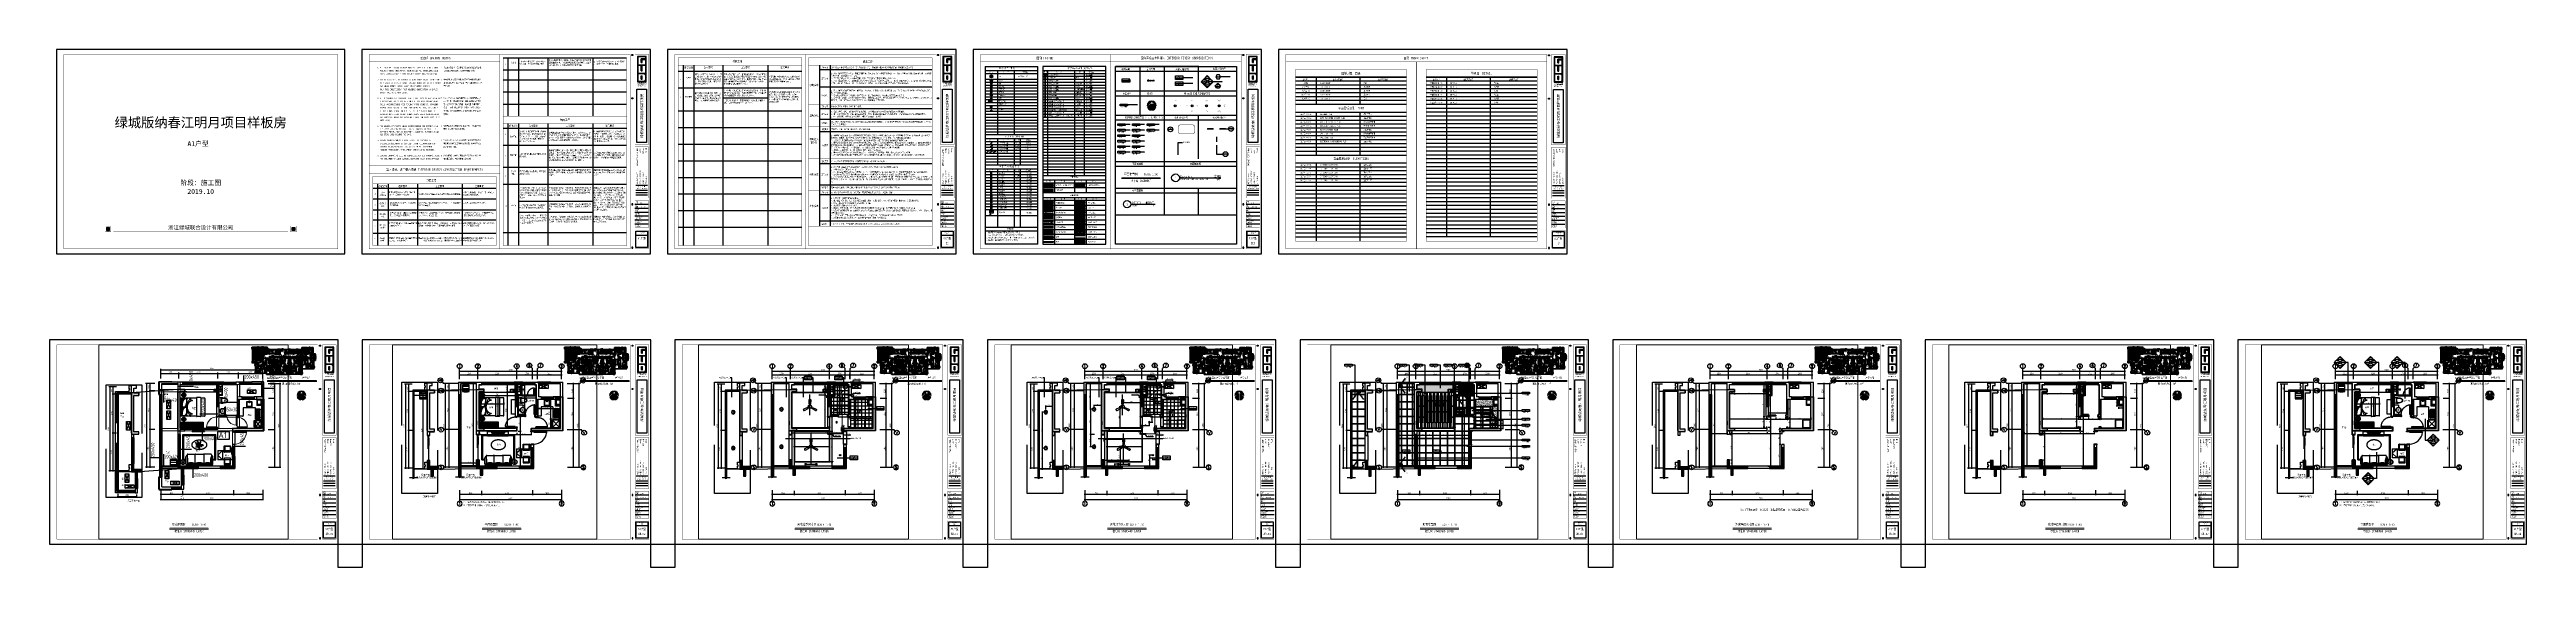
# Paper-space layout 'Layout1' of a CAD drawing. Extents: x 20 to 5119, y 0 to 1065.
# The model-space entities are those that its viewports show. They can reach past a viewport. Long polylines and large blocks are cut down to what shows.
import ezdxf
from ezdxf.enums import TextEntityAlignment as Align

# ---------------------------------------------------------------- set-up
doc = ezdxf.new("R2010")
doc.units = 0
doc.header["$LTSCALE"] = 10
doc.header["$MEASUREMENT"] = 0
doc.header["$PDMODE"] = 35
for name, pattern in [('1', [0.375, 0.25, -0.125]), ('__DASH', [0.35, 0.25, -0.1]), ('ACAD_ISO04W100', [30, 24, -3, 0, -3]), ('CONTINOUS', [0]), ('DASH', [0.35, 0.25, -0.1]), ('DASHDOT2', [0.5, 0.25, -0.125, 0, -0.125]), ('DASHED', [0.75, 0.5, -0.25]), ('DOTE', [2.42, 2, -0.2, 0.02, -0.2])]:
    doc.linetypes.add(name, pattern=pattern)
doc.layers.get('Defpoints').update_dxf_attribs({"color": 49, "linetype": 'DASH'})
for name, color, linetype in [('2外包线', 46, 'Continuous'), ('A-N-PUB-TEXT', 7, 'Continuous'), ('A-OTHER', 136, 'Continuous'), ('A_CUR_METAL', 191, 'Continuous'), ('A_PL_1', 143, 'Continuous'), ('AXIS', 3, 'Continuous'), ('AXIS_TEXT', 7, 'Continuous'), ('C-DIM', 3, 'Continuous'), ('C-LAMP', 1, 'Continuous'), ('C-LIGHT', 3, 'Continuous'), ('C-LIGHT-DIM', 3, 'Continuous'), ('C-LINE', 134, 'Continuous'), ('C-SWITCH', 1, 'DASH'), ('COLU', 1, 'Continuous'), ('COLU_HATCH', 251, 'Continuous'), ('COLUMN', 11, 'Continuous'), ('D-FILL', 252, 'Continuous'), ('DECORATION_石材', 144, 'Continuous'), ('DETAIL_其他', 30, 'Continuous'), ('DETAIL_栏杆', 42, 'Continuous'), ('DETAIL_配电柜', 150, 'Continuous'), ('DETAL_空调', 153, 'CONTINOUS'), ('dsptext_beam', 7, 'Continuous'), ('EQUIP-照明', 3, 'Continuous'), ('I-FILL', 250, 'Continuous'), ('I-GIRDER', 2, 'Continuous'), ('I-LINE', 8, 'Continuous'), ('I-TEXT', 15, 'Continuous'), ('I-TURU', 4, 'Continuous'), ('LINE', 137, 'Continuous'), ('P-DIM', 3, 'Continuous'), ('P-DOOR', 30, 'Continuous'), ('P-DOOR FIN', 4, 'Continuous'), ('P-EQU', 1, 'Continuous'), ('P-FILL', 252, 'Continuous'), ('P-FIX FURNITURE', 134, 'Continuous'), ('P-FLOOR', 117, 'Continuous'), ('P-FLOOR DIM', 3, 'Continuous'), ('P-FLOOR-FILL', 250, 'Continuous'), ('P-FURNITURE', 8, 'Continuous'), ('P-NEWWALL', 3, 'Continuous'), ('P-TEXT', 15, 'Continuous'), ('P-TOILET', 134, 'Continuous'), ('P-WALL', 5, 'Continuous'), ('P-WALL FIN', 4, 'Continuous'), ('P-WALL-DIM', 3, 'Continuous'), ('P-WINDOWS', 134, 'Continuous'), ('PUB_DIM', 3, 'Continuous'), ('PUB_HATCH', 8, 'Continuous'), ('PUB_户型编号', 20, 'Continuous'), ('S-COLU-LINE1', 6, 'Continuous'), ('UNIT-125-01$0$UNIT-90-03$0$A-HOLE-MECH', 222, 'Continuous'), ('WALL', 2, 'Continuous'), ('WINDOW', 143, 'Continuous'), ('WP_F_LG', 12, 'Continuous'), ('x原位', 201, 'Continuous'), ('x集中', 2, 'Continuous'), ('y集中', 2, 'Continuous'), ('空调走管', 6, 'Continuous'), ('问题', 2, 'DASH')]:
    doc.layers.add(name, color=color, linetype=linetype)
for name, color, linetype, lineweight in [('BEAM', 4, 'DASHED', 0), ('BEAM_CON', 40, 'Continuous', 0), ('C-DOTE', 8, 'Continuous', 0), ('CWALL', 10, 'Continuous', 0), ('WALL_HATCH', 254, 'Continuous', 0)]:
    doc.layers.add(name, color=color, linetype=linetype, lineweight=lineweight)
doc.layers.add('C-SPR', color=250, linetype='Continuous', plot=False)
doc.styles.add('-宋体', font='simkai.ttf', dxfattribs={"width": 0.8})
doc.styles.add('_TCH_AXIS', font='COMPLEX', dxfattribs={"bigfont": 'GBCBIG'})
doc.styles.add('_TCH_DIM', font='simhei.ttf')
doc.styles.add('_TCH_LABEL', font='COMPLEX', dxfattribs={"bigfont": 'GBCBIG'})
doc.styles.add('_TCH_WINDOW', font='SIMPLEX', dxfattribs={"bigfont": 'GBCBIG'})
doc.styles.add('BW_Rein', font='Bweng.shx', dxfattribs={"width": 0.7, "bigfont": 'tssdchn.shx'})
doc.styles.add('Chn T1', font='')
doc.styles.add('COMPLEX', font='COMPLEX')
doc.styles.add('CWSWS', font='& leap e.shx', dxfattribs={"width": 0.7, "bigfont": '$ leap sc.shx'})
doc.styles.add('dspTS_Ele', font='yjkeng.shx', dxfattribs={"width": 0.7, "bigfont": 'yjkchn.shx'})
doc.styles.add('HZ', font='Tssdeng.shx', dxfattribs={"width": 0.7, "bigfont": 'tssdchn.shx'})
doc.styles.get("Standard").update_dxf_attribs({"font": 'gbenor.shx', "bigfont": 'gbcbig.shx'})
doc.styles.add('WRYH', font='')
doc.styles.add('XY', font='', dxfattribs={"width": 0.8})
doc.styles.add('功能名称', font='', dxfattribs={"width": 0.7})
doc.styles.add('样式 1', font='yjkeng.shx', dxfattribs={"width": 0.7, "bigfont": 'yjkchn.shx'})
doc.styles.get('Chn T1').set_extended_font_data('SimSun')
doc.styles.get('WRYH').set_extended_font_data('Microsoft YaHei')
doc.styles.get('XY').set_extended_font_data('YouYuan')
doc.styles.get('功能名称').set_extended_font_data('SimSun')
doc.linetypes.add('ZIGZAG', pattern='A,0.0001,-0.2,[131,ltypeshp.shx,S=0.2,R=0,X=-0.2,Y=0],-0.4,[131,ltypeshp.shx,S=0.2,R=180,X=0.2,Y=0],-0.2', length=0.8001)
doc.dimstyles.new('DIM-001', dxfattribs={"dimtxt": 2.5, "dimasz": 0.8, "dimexe": 1.5, "dimexo": 2.5, "dimgap": 1, "dimtad": 1, "dimdec": 0, "dimzin": 12, "dimdsep": 46, "dimtxsty": '-宋体', "dimblk": 'ARCHTICK', "dimcen": 0, "dimdle": 1, "dimclrd": 256, "dimclre": 256, "dimclrt": 9, "dimadec": 0, "dimazin": 0, "dimtfac": 1, "dimtdec": 0, "dimtmove": 2, "dimatfit": 3, "dimldrblk": 'DOT', "dimfxl": 1, "dimtolj": 1, "dimtzin": 12, "dimarcsym": 0})
doc.dimstyles.new('DIM-030', dxfattribs={"dimscale": 30, "dimtxt": 2.5, "dimasz": 0.8, "dimexe": 1.5, "dimexo": 2.5, "dimgap": 1, "dimtad": 1, "dimdec": 0, "dimzin": 12, "dimdsep": 46, "dimtxsty": '-宋体', "dimblk": 'ARCHTICK', "dimcen": 0, "dimdle": 1, "dimclrd": 256, "dimclre": 256, "dimclrt": 9, "dimadec": 0, "dimazin": 0, "dimtfac": 1, "dimtdec": 0, "dimtmove": 2, "dimatfit": 3, "dimldrblk": 'DOT', "dimfxl": 1, "dimtolj": 1, "dimtzin": 12, "dimarcsym": 0})
doc.dimstyles.new('DIM-050', dxfattribs={"dimscale": 50, "dimtxt": 2.5, "dimasz": 0.8, "dimexe": 1.5, "dimexo": 2.5, "dimgap": 1, "dimtad": 1, "dimdec": 0, "dimzin": 12, "dimdsep": 46, "dimtxsty": '-宋体', "dimblk": 'ARCHTICK', "dimcen": 0, "dimdle": 1, "dimclrd": 256, "dimclre": 256, "dimclrt": 9, "dimadec": 0, "dimazin": 0, "dimtfac": 1, "dimtdec": 0, "dimtix": 1, "dimtmove": 2, "dimatfit": 3, "dimldrblk": 'DOT', "dimfxl": 1.5, "dimtolj": 1, "dimtzin": 12, "dimarcsym": 0})
doc.dimstyles.get("Standard").update_dxf_attribs({"dimscale": 100, "dimtxt": 3.5, "dimasz": 1, "dimexe": 2.5, "dimexo": 3, "dimgap": 1.5, "dimtad": 1, "dimdec": 0, "dimzin": 0, "dimdsep": 46, "dimtxsty": 'Standard', "dimblk": 'ARCHTICK', "dimcen": 0.09, "dimadec": 0, "dimazin": 0, "dimtfac": 1, "dimtdec": 0, "dimtix": 1, "dimtmove": 2, "dimatfit": 3, "dimfxl": 1, "dimtolj": 1, "dimtzin": 0, "dimarcsym": 0})

# ---------------------------------------------------------------- blocks, each defined once
blk = doc.blocks.new('联合设计LOGO')
at = {"layer": 'I-LINE'}
h = blk.add_hatch(color=8, dxfattribs=at)
h.paths.add_polyline_path([(-9, 0), (-9, -52), (9, -52), (9, 0)])
h.paths.add_polyline_path([(1, -6.6), (8, -6.6), (8, -17), (-8, -17), (-8, -1), (8, -1), (8, -5), (-1, -5), (-1, -12.5), (1, -12.5)], flags=16)
h.paths.add_polyline_path([(1, -18), (8, -18), (8, -34), (-8, -34), (-8, -18), (-1, -18), (-1, -29.5), (1, -29.5)], flags=16)
h.paths.add_polyline_path([(6, -35), (6, -37), (8, -37), (8, -49), (6, -49), (6, -51), (-8, -51), (-8, -35)], flags=16)
h.paths.add_polyline_path([(1, -39.5), (1, -46.5), (-1, -46.5), (-1, -39.5)], flags=0)
at = {"layer": 'P-TEXT'}
h = blk.add_hatch(color=8, dxfattribs=at)
h.dxf.hatch_style = 2
edge = h.paths.add_edge_path()
edge.add_spline(control_points=[(-8.8, -54), (-8.7, -53.9), (-8.6, -53.8), (-8.4, -53.8), (-8.4, -53.8), (-7.5, -53.8), (-7.5, -53.8), (-7.5, -53.8), (-7.5, -53.5), (-7.5, -53.5), (-7.5, -53.5), (-8.4, -53.5), (-8.4, -53.5), (-8.7, -53.5), (-8.9, -53.6), (-9, -53.8), (-9.2, -53.9), (-9.2, -54.1), (-9.2, -54.3), (-9.2, -54.5), (-9.1, -54.7), (-9, -54.8), (-8.9, -55), (-8.7, -55.1), (-8.4, -55.1), (-8.4, -55.1), (-7.4, -55.1), (-7.4, -55.1), (-7.4, -55.1), (-7.4, -54.2), (-7.4, -54.2), (-7.4, -54.2), (-8.4, -54.2), (-8.4, -54.2), (-8.4, -54.2), (-8.4, -54.5), (-8.4, -54.5), (-8.4, -54.5), (-7.7, -54.5), (-7.7, -54.5), (-7.7, -54.5), (-7.7, -54.8), (-7.7, -54.8), (-7.7, -54.8), (-8.4, -54.8), (-8.4, -54.8), (-8.6, -54.8), (-8.7, -54.8), (-8.8, -54.6), (-8.9, -54.5), (-9, -54.4), (-8.9, -54.3), (-8.9, -54.2), (-8.9, -54), (-8.8, -54)], knot_values=[0, 0, 0, 0, 1, 1, 1, 2, 2, 2, 3, 3, 3, 4, 4, 4, 5, 5, 5, 6, 6, 6, 7, 7, 7, 8, 8, 8, 9, 9, 9, 10, 10, 10, 11, 11, 11, 12, 12, 12, 13, 13, 13, 14, 14, 14, 15, 15, 15, 16, 16, 16, 17, 17, 17, 18, 18, 18, 18], degree=3, periodic=0)
h = blk.add_hatch(color=8, dxfattribs=at)
h.dxf.hatch_style = 2
edge = h.paths.add_edge_path()
edge.add_spline(control_points=[(-9.2, -56), (-9.2, -56), (-9.2, -56.9), (-9.2, -56.9), (-9.2, -57.2), (-9.1, -57.3), (-8.9, -57.5), (-8.8, -57.6), (-8.6, -57.6), (-8.3, -57.6), (-8.3, -57.6), (-8.2, -57.6), (-8.2, -57.6), (-8, -57.6), (-7.8, -57.6), (-7.6, -57.5), (-7.5, -57.3), (-7.4, -57.2), (-7.4, -56.9), (-7.4, -56.9), (-7.4, -56), (-7.4, -56), (-7.4, -56), (-7.7, -56), (-7.7, -56), (-7.7, -56), (-7.7, -56.9), (-7.7, -56.9), (-7.7, -57.1), (-7.7, -57.2), (-7.8, -57.3), (-7.9, -57.3), (-8.1, -57.3), (-8.2, -57.3), (-8.2, -57.3), (-8.3, -57.3), (-8.3, -57.3), (-8.5, -57.3), (-8.6, -57.3), (-8.7, -57.3), (-8.8, -57.2), (-8.9, -57.1), (-8.9, -56.9), (-8.9, -56.9), (-8.9, -56), (-8.9, -56), (-8.9, -56), (-9.2, -56), (-9.2, -56)], knot_values=[0, 0, 0, 0, 1, 1, 1, 2, 2, 2, 3, 3, 3, 4, 4, 4, 5, 5, 5, 6, 6, 6, 7, 7, 7, 8, 8, 8, 9, 9, 9, 10, 10, 10, 11, 11, 11, 12, 12, 12, 13, 13, 13, 14, 14, 14, 15, 15, 15, 16, 16, 16, 16], degree=3, periodic=0)
h = blk.add_hatch(color=8, dxfattribs=at)
h.dxf.hatch_style = 2
edge = h.paths.add_edge_path()
edge.add_spline(control_points=[(-8.3, -59.7), (-8.3, -59.7), (-8.9, -59.7), (-8.9, -59.7), (-8.9, -59.7), (-8.9, -59.2), (-8.9, -59.2), (-8.9, -59.2), (-8.9, -59.1), (-8.9, -59.1), (-8.9, -59.1), (-8.3, -59.1), (-8.3, -59.1), (-8.3, -59.1), (-8.3, -59), (-8.3, -59), (-8.3, -59), (-9, -59), (-9, -59), (-9.1, -59), (-9.2, -59.1), (-9.2, -59.2), (-9.2, -59.4), (-9.2, -59.7), (-9.2, -59.9), (-9.2, -59.9), (-8.8, -59.9), (-8.8, -59.9), (-8.8, -59.9), (-9.2, -60.5), (-9.2, -60.5), (-9.2, -60.5), (-9.2, -60.8), (-9.2, -60.8), (-9.2, -60.8), (-8.3, -60.8), (-8.3, -60.8), (-8.3, -60.8), (-8.3, -60.6), (-8.3, -60.6), (-8.3, -60.6), (-8.9, -60.6), (-8.9, -60.6), (-8.7, -60.3), (-8.5, -60), (-8.3, -59.7)], knot_values=[0, 0, 0, 0, 1, 1, 1, 2, 2, 2, 3, 3, 3, 4, 4, 4, 5, 5, 5, 6, 6, 6, 7, 7, 7, 8, 8, 8, 9, 9, 9, 10, 10, 10, 11, 11, 11, 12, 12, 12, 13, 13, 13, 14, 14, 14, 15, 15, 15, 15], degree=3, periodic=0)
h = blk.add_hatch(color=8, dxfattribs=at)
h.dxf.hatch_style = 2
h.paths.add_polyline_path([(-9.2, -61.3), (-8.3, -61.3), (-8.3, -61.1), (-9.2, -61.1)])
h = blk.add_hatch(color=8, dxfattribs=at)
h.dxf.hatch_style = 2
h.paths.add_polyline_path([(-8.2, -59), (-8.2, -59.1), (-7.9, -59.1), (-7.9, -59)])
h = blk.add_hatch(color=8, dxfattribs=at)
h.dxf.hatch_style = 2
h.paths.add_polyline_path([(-8.2, -59.4), (-8.2, -59.6), (-7.9, -59.6), (-7.9, -59.4)])
h = blk.add_hatch(color=8, dxfattribs=at)
h.dxf.hatch_style = 2
h.paths.add_polyline_path([(-8.2, -59.8), (-8.2, -60), (-7.9, -60), (-7.9, -59.8)])
h = blk.add_hatch(color=8, dxfattribs=at)
h.dxf.hatch_style = 2
edge = h.paths.add_edge_path()
edge.add_spline(control_points=[(-8, -60.2), (-8, -60.2), (-8, -60.2), (-8, -60.2), (-8, -60.2), (-8.2, -60.2), (-8.2, -60.2), (-8.2, -60.2), (-8.1, -60.3), (-8.1, -60.3), (-8.1, -60.4), (-8, -60.5), (-7.9, -60.5), (-7.9, -60.5), (-7.9, -60.3), (-7.9, -60.3), (-7.9, -60.2), (-8, -60.2), (-8, -60.2)], knot_values=[0, 0, 0, 0, 1, 1, 1, 2, 2, 2, 3, 3, 3, 4, 4, 4, 5, 5, 5, 6, 6, 6, 6], degree=3, periodic=0)
h = blk.add_hatch(color=8, dxfattribs=at)
h.dxf.hatch_style = 2
edge = h.paths.add_edge_path()
edge.add_spline(control_points=[(-8.1, -61), (-8.1, -61), (-8.1, -61.1), (-8.1, -61.1), (-8.1, -61.1), (-8.2, -61.1), (-8.2, -61.1), (-8.2, -61.1), (-8.2, -61.3), (-8.2, -61.3), (-8.2, -61.3), (-8, -61.3), (-8, -61.3), (-8, -61.3), (-8, -61.3), (-7.9, -61.3), (-7.9, -61.3), (-7.9, -60.6), (-7.9, -60.6), (-7.9, -60.6), (-8.1, -61), (-8.1, -61)], knot_values=[0, 0, 0, 0, 1, 1, 1, 2, 2, 2, 3, 3, 3, 4, 4, 4, 5, 5, 5, 6, 6, 6, 7, 7, 7, 7], degree=3, periodic=0)
h = blk.add_hatch(color=8, dxfattribs=at)
h.dxf.hatch_style = 2
h.paths.add_polyline_path([(-7.9, -59), (-7.9, -59.1), (-6.8, -59.1), (-6.8, -59.4), (-7.9, -59.4), (-7.9, -59.6), (-6.8, -59.6), (-6.8, -59.8), (-7.9, -59.8), (-7.9, -60), (-7.5, -60), (-7.5, -61.3), (-7.2, -61.3), (-7.2, -60), (-6.7, -60), (-6.7, -59)])
h = blk.add_hatch(color=8, dxfattribs=at)
h.dxf.hatch_style = 2
edge = h.paths.add_edge_path()
edge.add_spline(control_points=[(-7.9, -60.3), (-7.9, -60.3), (-7.9, -60.5), (-7.9, -60.5), (-7.9, -60.5), (-7.9, -60.5), (-7.9, -60.5), (-7.9, -60.5), (-7.6, -60.5), (-7.6, -60.5), (-7.6, -60.5), (-7.6, -60.3), (-7.6, -60.3), (-7.6, -60.3), (-7.9, -60.3), (-7.9, -60.3), (-7.9, -60.3), (-7.9, -60.3), (-7.9, -60.3)], knot_values=[0, 0, 0, 0, 1, 1, 1, 2, 2, 2, 3, 3, 3, 4, 4, 4, 5, 5, 5, 6, 6, 6, 6], degree=3, periodic=0)
h = blk.add_hatch(color=8, dxfattribs=at)
h.dxf.hatch_style = 2
edge = h.paths.add_edge_path()
edge.add_spline(control_points=[(-7.9, -60.6), (-7.9, -60.6), (-7.9, -61.3), (-7.9, -61.3), (-7.9, -61.2), (-7.8, -61.2), (-7.8, -61.1), (-7.8, -61.1), (-7.6, -60.6), (-7.6, -60.6), (-7.6, -60.6), (-7.9, -60.6), (-7.9, -60.6), (-7.9, -60.6), (-7.9, -60.6), (-7.9, -60.6)], knot_values=[0, 0, 0, 0, 1, 1, 1, 2, 2, 2, 3, 3, 3, 4, 4, 4, 5, 5, 5, 5], degree=3, periodic=0)
h = blk.add_hatch(color=8, dxfattribs=at)
h.dxf.hatch_style = 2
edge = h.paths.add_edge_path()
edge.add_spline(control_points=[(-5.4, -54.4), (-5.3, -54.3), (-5.3, -54.2), (-5.3, -54.1), (-5.3, -53.9), (-5.3, -53.8), (-5.4, -53.7), (-5.5, -53.6), (-5.7, -53.5), (-6, -53.5), (-6, -53.5), (-7.1, -53.5), (-7.1, -53.5), (-7.1, -53.5), (-7.1, -55.1), (-7.1, -55.1), (-7.1, -55.1), (-6.8, -55.1), (-6.8, -55.1), (-6.8, -55.1), (-6.8, -53.8), (-6.8, -53.8), (-6.8, -53.8), (-5.9, -53.8), (-5.9, -53.8), (-5.7, -53.8), (-5.6, -53.9), (-5.5, -54.1), (-5.5, -54.2), (-5.6, -54.2), (-5.6, -54.3), (-5.7, -54.4), (-5.8, -54.4), (-5.9, -54.4), (-5.9, -54.4), (-6.7, -54.4), (-6.7, -54.4), (-6.7, -54.4), (-6.7, -54.6), (-6.7, -54.6), (-6.7, -54.6), (-6.1, -54.6), (-6.1, -54.6), (-6.1, -54.6), (-5.6, -55.1), (-5.6, -55.1), (-5.6, -55.1), (-5.2, -55.1), (-5.2, -55.1), (-5.2, -55.1), (-5.7, -54.6), (-5.7, -54.6), (-5.5, -54.6), (-5.4, -54.5), (-5.4, -54.4)], knot_values=[0, 0, 0, 0, 1, 1, 1, 2, 2, 2, 3, 3, 3, 4, 4, 4, 5, 5, 5, 6, 6, 6, 7, 7, 7, 8, 8, 8, 9, 9, 9, 10, 10, 10, 11, 11, 11, 12, 12, 12, 13, 13, 13, 14, 14, 14, 15, 15, 15, 16, 16, 16, 17, 17, 17, 18, 18, 18, 18], degree=3, periodic=0)
h = blk.add_hatch(color=8, dxfattribs=at)
h.dxf.hatch_style = 2
edge = h.paths.add_edge_path()
edge.add_spline(control_points=[(-5.7, -57.5), (-5.7, -57.6), (-5.6, -57.6), (-5.6, -57.6), (-5.5, -57.6), (-5.5, -57.6), (-5.5, -57.5), (-5.5, -57.5), (-5.5, -56), (-5.5, -56), (-5.5, -56), (-5.7, -56), (-5.7, -56), (-5.7, -56), (-5.7, -57.1), (-5.7, -57.1), (-5.7, -57.1), (-6.7, -56.1), (-6.7, -56.1), (-6.8, -56.1), (-6.8, -56), (-6.9, -56), (-6.9, -56), (-6.9, -56.1), (-7, -56.1), (-7, -56.1), (-7, -56.1), (-7, -56.2), (-7, -56.2), (-7, -57.6), (-7, -57.6), (-7, -57.6), (-6.7, -57.6), (-6.7, -57.6), (-6.7, -57.6), (-6.7, -56.5), (-6.7, -56.5), (-6.7, -56.5), (-5.7, -57.5), (-5.7, -57.5)], knot_values=[0, 0, 0, 0, 1, 1, 1, 2, 2, 2, 3, 3, 3, 4, 4, 4, 5, 5, 5, 6, 6, 6, 7, 7, 7, 8, 8, 8, 9, 9, 9, 10, 10, 10, 11, 11, 11, 12, 12, 12, 13, 13, 13, 13], degree=3, periodic=0)
h = blk.add_hatch(color=8, dxfattribs=at)
h.dxf.hatch_style = 2
edge = h.paths.add_edge_path()
edge.add_spline(control_points=[(-6.8, -60.3), (-6.8, -60.3), (-7, -60.3), (-7, -60.3), (-7, -60.3), (-7, -60.5), (-7, -60.5), (-7, -60.5), (-6.8, -60.5), (-6.8, -60.5), (-6.7, -60.5), (-6.7, -60.5), (-6.7, -60.5), (-6.7, -60.5), (-6.7, -60.3), (-6.7, -60.3), (-6.7, -60.3), (-6.7, -60.3), (-6.8, -60.3)], knot_values=[0, 0, 0, 0, 1, 1, 1, 2, 2, 2, 3, 3, 3, 4, 4, 4, 5, 5, 5, 6, 6, 6, 6], degree=3, periodic=0)
h = blk.add_hatch(color=8, dxfattribs=at)
h.dxf.hatch_style = 2
edge = h.paths.add_edge_path()
edge.add_spline(control_points=[(-6.7, -60.6), (-6.7, -60.6), (-7, -60.6), (-7, -60.6), (-7, -60.6), (-6.8, -61.1), (-6.8, -61.1), (-6.8, -61.2), (-6.8, -61.2), (-6.7, -61.3), (-6.7, -61.3), (-6.7, -60.6), (-6.7, -60.6), (-6.7, -60.6), (-6.7, -60.6), (-6.7, -60.6)], knot_values=[0, 0, 0, 0, 1, 1, 1, 2, 2, 2, 3, 3, 3, 4, 4, 4, 5, 5, 5, 5], degree=3, periodic=0)
h = blk.add_hatch(color=8, dxfattribs=at)
h.dxf.hatch_style = 2
h.paths.add_polyline_path([(-6.5, -59), (-6.7, -59), (-6.7, -60), (-6.4, -60), (-6.4, -59.8), (-6.5, -59.8)])
h = blk.add_hatch(color=8, dxfattribs=at)
h.dxf.hatch_style = 2
edge = h.paths.add_edge_path()
edge.add_spline(control_points=[(-6.7, -60.2), (-6.7, -60.2), (-6.7, -60.2), (-6.7, -60.3), (-6.7, -60.3), (-6.7, -60.5), (-6.7, -60.5), (-6.6, -60.5), (-6.6, -60.4), (-6.5, -60.3), (-6.5, -60.3), (-6.4, -60.2), (-6.4, -60.2), (-6.4, -60.2), (-6.7, -60.2), (-6.7, -60.2), (-6.7, -60.2), (-6.7, -60.2), (-6.7, -60.2)], knot_values=[0, 0, 0, 0, 1, 1, 1, 2, 2, 2, 3, 3, 3, 4, 4, 4, 5, 5, 5, 6, 6, 6, 6], degree=3, periodic=0)
h = blk.add_hatch(color=8, dxfattribs=at)
h.dxf.hatch_style = 2
edge = h.paths.add_edge_path()
edge.add_spline(control_points=[(-6.6, -61), (-6.6, -61), (-6.7, -60.6), (-6.7, -60.6), (-6.7, -60.6), (-6.7, -61.3), (-6.7, -61.3), (-6.7, -61.3), (-6.7, -61.3), (-6.7, -61.3), (-6.7, -61.3), (-6.4, -61.3), (-6.4, -61.3), (-6.4, -61.3), (-6.4, -61.1), (-6.4, -61.1), (-6.4, -61.1), (-6.5, -61.1), (-6.5, -61.1), (-6.6, -61.1), (-6.6, -61), (-6.6, -61)], knot_values=[0, 0, 0, 0, 1, 1, 1, 2, 2, 2, 3, 3, 3, 4, 4, 4, 5, 5, 5, 6, 6, 6, 7, 7, 7, 7], degree=3, periodic=0)
h = blk.add_hatch(color=8, dxfattribs=at)
h.dxf.hatch_style = 2
h.paths.add_polyline_path([(-5.5, -59), (-5.8, -59), (-5.8, -59.4), (-6.1, -59.4), (-6.1, -59.6), (-5.8, -59.6), (-5.8, -61.1), (-6.1, -61.1), (-6.1, -61.3), (-5.3, -61.3), (-5.3, -61.1), (-5.5, -61.1), (-5.5, -59.6), (-5.3, -59.6), (-5.3, -59.4), (-5.5, -59.4)])
h = blk.add_hatch(color=8, dxfattribs=at)
h.dxf.hatch_style = 2
edge = h.paths.add_edge_path()
edge.add_spline(control_points=[(-3.5, -59.7), (-3.5, -59.7), (-3.8, -60.2), (-3.8, -60.2), (-3.8, -60.2), (-3.9, -59.3), (-3.9, -59.3), (-3.9, -59.3), (-3.3, -59.3), (-3.3, -59.3), (-3.3, -59.3), (-3.3, -59), (-3.3, -59), (-3.3, -59), (-3.5, -59), (-3.5, -59), (-3.5, -59), (-3.5, -59.1), (-3.5, -59.1), (-3.5, -59.1), (-3.9, -59.1), (-3.9, -59.1), (-3.9, -59.1), (-4, -59), (-4, -59), (-4, -59), (-4.2, -59), (-4.2, -59), (-4.2, -59), (-4.2, -59.1), (-4.2, -59.1), (-4.2, -59.1), (-5.2, -59.1), (-5.2, -59.1), (-5.2, -59.1), (-5.2, -61.3), (-5.2, -61.3), (-5.2, -61.3), (-4.9, -61.3), (-4.9, -61.3), (-4.9, -61.3), (-4.9, -59.9), (-4.9, -59.9), (-4.9, -59.9), (-4.9, -59.3), (-4.9, -59.3), (-4.9, -59.3), (-4.2, -59.3), (-4.2, -59.3), (-4.2, -59.3), (-3.9, -61.2), (-3.9, -61.2), (-3.9, -61.3), (-3.9, -61.3), (-3.8, -61.3), (-3.8, -61.3), (-3.3, -61.3), (-3.3, -61.3), (-3.3, -61.3), (-3.3, -61.1), (-3.3, -61.1), (-3.3, -61.1), (-3.6, -61.1), (-3.6, -61.1), (-3.7, -61.1), (-3.7, -61.1), (-3.7, -61), (-3.7, -61), (-3.8, -60.5), (-3.8, -60.5), (-3.8, -60.5), (-3.3, -59.7), (-3.3, -59.7), (-3.3, -59.7), (-3.5, -59.7), (-3.5, -59.7)], knot_values=[0, 0, 0, 0, 1, 1, 1, 2, 2, 2, 3, 3, 3, 4, 4, 4, 5, 5, 5, 6, 6, 6, 7, 7, 7, 8, 8, 8, 9, 9, 9, 10, 10, 10, 11, 11, 11, 12, 12, 12, 13, 13, 13, 14, 14, 14, 15, 15, 15, 16, 16, 16, 17, 17, 17, 18, 18, 18, 19, 19, 19, 20, 20, 20, 21, 21, 21, 22, 22, 22, 23, 23, 23, 24, 24, 24, 25, 25, 25, 25], degree=3, periodic=0)
h = blk.add_hatch(color=8, dxfattribs=at)
h.dxf.hatch_style = 2
h.paths.add_polyline_path([(-5, -57.6), (-4.7, -57.6), (-4.7, -56), (-5, -56)])
h = blk.add_hatch(color=8, dxfattribs=at)
h.dxf.hatch_style = 2
h.paths.add_polyline_path([(-4.5, -61.3), (-4.3, -61.3), (-4.3, -59.7), (-4.7, -59.7), (-4.9, -59.9), (-4.5, -59.9)])
h = blk.add_hatch(color=8, dxfattribs=at)
h.dxf.hatch_style = 2
h.paths.add_polyline_path([(-4.8, -53.5), (-4.8, -55.1), (-4, -55.1), (-4, -54.8), (-4.6, -54.8), (-4.6, -53.8), (-4, -53.8), (-4, -53.5)])
h = blk.add_hatch(color=8, dxfattribs=at)
h.dxf.hatch_style = 2
h.paths.add_polyline_path([(-4.5, -54.2), (-4.5, -54.4), (-4, -54.4), (-4, -54.2)])
h = blk.add_hatch(color=8, dxfattribs=at)
h.dxf.hatch_style = 2
h.paths.add_polyline_path([(-4.4, -56), (-4.4, -56.3), (-4, -56.3), (-4, -56)])
h = blk.add_hatch(color=8, dxfattribs=at)
h.dxf.hatch_style = 2
h.paths.add_polyline_path([(-4, -53.8), (-3.5, -53.8), (-3.5, -53.5), (-4, -53.5)])
h = blk.add_hatch(color=8, dxfattribs=at)
h.dxf.hatch_style = 2
h.paths.add_polyline_path([(-4, -54.4), (-3.6, -54.4), (-3.6, -54.2), (-4, -54.2)])
h = blk.add_hatch(color=8, dxfattribs=at)
h.dxf.hatch_style = 2
h.paths.add_polyline_path([(-3.5, -55.1), (-3.5, -54.8), (-4, -54.8), (-4, -55.1)])
h = blk.add_hatch(color=8, dxfattribs=at)
h.dxf.hatch_style = 2
h.paths.add_polyline_path([(-4, -56.3), (-3.7, -56.3), (-3.7, -57.6), (-3.5, -57.6), (-3.5, -56.3), (-2.9, -56.3), (-2.9, -56), (-4, -56)])
h = blk.add_hatch(color=8, dxfattribs=at)
h.dxf.hatch_style = 2
h.paths.add_polyline_path([(-3.1, -53.5), (-3.1, -55.1), (-2.2, -55.1), (-2.2, -54.8), (-2.8, -54.8), (-2.8, -53.8), (-2.2, -53.8), (-2.2, -53.5)])
h = blk.add_hatch(color=8, dxfattribs=at)
h.dxf.hatch_style = 2
edge = h.paths.add_edge_path()
edge.add_spline(control_points=[(-2.5, -60.9), (-2.5, -60.9), (-2.5, -60.6), (-2.5, -60.6), (-2.5, -60.6), (-2.5, -60.4), (-2.5, -60.4), (-2.5, -60.4), (-2.3, -60.4), (-2.3, -60.4), (-2.3, -60.4), (-2.3, -60.2), (-2.3, -60.2), (-2.3, -60.2), (-2.5, -60.2), (-2.5, -60.2), (-2.5, -60.2), (-2.5, -59.8), (-2.5, -59.8), (-2.5, -59.8), (-2.3, -59.8), (-2.3, -59.8), (-2.3, -59.8), (-2.3, -59.6), (-2.3, -59.6), (-2.3, -59.6), (-2.5, -59.6), (-2.5, -59.6), (-2.5, -59.6), (-2.5, -59.1), (-2.5, -59.1), (-2.5, -59.1), (-2.3, -59.1), (-2.3, -59.1), (-2.3, -59.1), (-2.3, -59), (-2.3, -59), (-2.3, -59), (-3, -59), (-3, -59), (-3, -59), (-3, -59.1), (-3, -59.1), (-3, -59.1), (-2.8, -59.1), (-2.8, -59.1), (-2.8, -59.8), (-2.8, -60.4), (-2.8, -61.1), (-2.8, -61.1), (-2.3, -61.1), (-2.3, -61.1), (-2.3, -61.1), (-2.3, -60.9), (-2.3, -60.9), (-2.3, -60.9), (-2.5, -60.9), (-2.5, -60.9)], knot_values=[0, 0, 0, 0, 1, 1, 1, 2, 2, 2, 3, 3, 3, 4, 4, 4, 5, 5, 5, 6, 6, 6, 7, 7, 7, 8, 8, 8, 9, 9, 9, 10, 10, 10, 11, 11, 11, 12, 12, 12, 13, 13, 13, 14, 14, 14, 15, 15, 15, 16, 16, 16, 17, 17, 17, 18, 18, 18, 19, 19, 19, 19], degree=3, periodic=0)
h = blk.add_hatch(color=8, dxfattribs=at)
h.dxf.hatch_style = 2
h.paths.add_polyline_path([(-2.7, -54.2), (-2.7, -54.4), (-2.2, -54.4), (-2.2, -54.2)])
h = blk.add_hatch(color=8, dxfattribs=at)
h.dxf.hatch_style = 2
h.paths.add_polyline_path([(-2.6, -56), (-2.6, -57.6), (-2.2, -57.6), (-2.2, -57.3), (-2.3, -57.3), (-2.3, -56.3), (-2.2, -56.3), (-2.2, -56)])
h = blk.add_hatch(color=8, dxfattribs=at)
h.dxf.hatch_style = 2
h.paths.add_polyline_path([(-1.7, -59), (-2.3, -59), (-2.3, -59.1), (-2, -59.1), (-2, -59.6), (-2.3, -59.6), (-2.3, -59.8), (-2, -59.8), (-2, -60.2), (-2.3, -60.2), (-2.3, -60.4), (-2, -60.4), (-2, -60.9), (-2.3, -60.9), (-2.3, -61.1), (-2, -61.1), (-2, -61.3), (-1.8, -61.3), (-1.8, -59.1), (-1.7, -59.1)])
h = blk.add_hatch(color=8, dxfattribs=at)
h.dxf.hatch_style = 2
h.paths.add_polyline_path([(-2.2, -53.5), (-2.2, -53.8), (-1.8, -53.8), (-1.8, -53.5)])
h = blk.add_hatch(color=8, dxfattribs=at)
h.dxf.hatch_style = 2
h.paths.add_polyline_path([(-2.2, -54.4), (-1.8, -54.4), (-1.8, -54.2), (-2.2, -54.2)])
h = blk.add_hatch(color=8, dxfattribs=at)
h.dxf.hatch_style = 2
h.paths.add_polyline_path([(-1.8, -55.1), (-1.8, -54.8), (-2.2, -54.8), (-2.2, -55.1)])
h = blk.add_hatch(color=8, dxfattribs=at)
h.dxf.hatch_style = 2
h.paths.add_polyline_path([(-2.2, -56), (-2.2, -56.3), (-1.8, -56.3), (-1.8, -56)])
h = blk.add_hatch(color=8, dxfattribs=at)
h.dxf.hatch_style = 2
h.paths.add_polyline_path([(-2.2, -56.7), (-2.2, -57), (-1.8, -57), (-1.8, -56.7)])
h = blk.add_hatch(color=8, dxfattribs=at)
h.dxf.hatch_style = 2
h.paths.add_polyline_path([(-1.8, -57.6), (-1.8, -57.3), (-2.2, -57.3), (-2.2, -57.6)])
h = blk.add_hatch(color=8, dxfattribs=at)
h.dxf.hatch_style = 2
h.paths.add_polyline_path([(-1.8, -53.8), (-1.7, -53.8), (-1.7, -53.5), (-1.8, -53.5)])
h = blk.add_hatch(color=8, dxfattribs=at)
h.dxf.hatch_style = 2
h.paths.add_polyline_path([(-1.7, -55.1), (-1.7, -54.8), (-1.8, -54.8), (-1.8, -55.1)])
h = blk.add_hatch(color=8, dxfattribs=at)
h.dxf.hatch_style = 2
h.paths.add_polyline_path([(-1.8, -56.3), (-1.2, -56.3), (-1.2, -56), (-1.8, -56)])
h = blk.add_hatch(color=8, dxfattribs=at)
h.dxf.hatch_style = 2
h.paths.add_polyline_path([(-1.8, -57), (-1.3, -57), (-1.3, -56.7), (-1.8, -56.7)])
h = blk.add_hatch(color=8, dxfattribs=at)
h.dxf.hatch_style = 2
h.paths.add_polyline_path([(-1.2, -57.6), (-1.2, -57.3), (-1.8, -57.3), (-1.8, -57.6)])
h = blk.add_hatch(color=8, dxfattribs=at)
h.dxf.hatch_style = 2
h.paths.add_polyline_path([(-1.7, -59.1), (-1.7, -59), (-1.7, -59), (-1.7, -59.1)])
h = blk.add_hatch(color=8, dxfattribs=at)
h.dxf.hatch_style = 2
edge = h.paths.add_edge_path()
edge.add_spline(control_points=[(-0.4, -59), (-0.4, -59), (-0.6, -59), (-0.6, -59), (-0.6, -59), (-0.6, -59.3), (-0.6, -59.3), (-0.6, -59.3), (-1.2, -59.3), (-1.2, -59.3), (-1.2, -59.3), (-1.2, -59), (-1.2, -59), (-1.2, -59), (-1.4, -59), (-1.4, -59), (-1.4, -59), (-1.4, -59.3), (-1.4, -59.3), (-1.4, -59.3), (-1.7, -59.3), (-1.7, -59.3), (-1.7, -59.3), (-1.7, -59.5), (-1.7, -59.5), (-1.7, -59.5), (-1.1, -59.5), (-1.1, -59.5), (-1.1, -59.5), (-1.1, -60.1), (-1.1, -60.1), (-1.1, -60.1), (-1.7, -60.1), (-1.7, -60.1), (-1.7, -60.1), (-1.7, -60.3), (-1.7, -60.3), (-1.7, -60.3), (-1.3, -60.3), (-1.3, -60.3), (-1.3, -60.3), (-1.5, -61), (-1.5, -61), (-1.5, -61.1), (-1.5, -61.1), (-1.6, -61.1), (-1.6, -61.1), (-1.7, -61.1), (-1.7, -61.1), (-1.7, -61.1), (-1.7, -61.3), (-1.7, -61.3), (-1.7, -61.3), (-1.4, -61.3), (-1.4, -61.3), (-1.3, -61.3), (-1.3, -61.3), (-1.3, -61.2), (-1.3, -61.2), (-1, -60.3), (-1, -60.3), (-1, -60.3), (-0.8, -60.3), (-0.8, -60.3), (-0.8, -60.3), (-0.6, -61.2), (-0.6, -61.2), (-0.5, -61.3), (-0.5, -61.3), (-0.4, -61.3), (-0.4, -61.3), (-0.2, -61.3), (-0.2, -61.3), (-0.2, -61.3), (-0.2, -61.1), (-0.2, -61.1), (-0.2, -61.1), (-0.3, -61.1), (-0.3, -61.1), (-0.4, -61.1), (-0.4, -61.1), (-0.4, -61), (-0.4, -61), (-0.7, -60.3), (-0.7, -60.3), (-0.7, -60.3), (-0.1, -60.3), (-0.1, -60.3), (-0.1, -60.3), (-0.1, -60.1), (-0.1, -60.1), (-0.1, -60.1), (-0.8, -60.1), (-0.8, -60.1), (-0.8, -60.1), (-0.8, -59.5), (-0.8, -59.5), (-0.8, -59.5), (-0.1, -59.5), (-0.1, -59.5), (-0.1, -59.5), (-0.1, -59.3), (-0.1, -59.3), (-0.1, -59.3), (-0.4, -59.3), (-0.4, -59.3), (-0.4, -59.3), (-0.4, -59), (-0.4, -59)], knot_values=[0, 0, 0, 0, 1, 1, 1, 2, 2, 2, 3, 3, 3, 4, 4, 4, 5, 5, 5, 6, 6, 6, 7, 7, 7, 8, 8, 8, 9, 9, 9, 10, 10, 10, 11, 11, 11, 12, 12, 12, 13, 13, 13, 14, 14, 14, 15, 15, 15, 16, 16, 16, 17, 17, 17, 18, 18, 18, 19, 19, 19, 20, 20, 20, 21, 21, 21, 22, 22, 22, 23, 23, 23, 24, 24, 24, 25, 25, 25, 26, 26, 26, 27, 27, 27, 28, 28, 28, 29, 29, 29, 30, 30, 30, 31, 31, 31, 32, 32, 32, 33, 33, 33, 34, 34, 34, 35, 35, 35, 36, 36, 36, 36], degree=3, periodic=0)
h = blk.add_hatch(color=8, dxfattribs=at)
h.dxf.hatch_style = 2
h.paths.add_polyline_path([(-1.7, -59.3), (-1.7, -59.5), (-1.7, -59.5), (-1.7, -59.3)])
h = blk.add_hatch(color=8, dxfattribs=at)
h.dxf.hatch_style = 2
h.paths.add_polyline_path([(-1.7, -60.1), (-1.7, -60.3), (-1.7, -60.3), (-1.7, -60.1)])
h = blk.add_hatch(color=8, dxfattribs=at)
h.dxf.hatch_style = 2
edge = h.paths.add_edge_path()
edge.add_spline(control_points=[(-1, -54), (-1, -54), (0, -55), (0, -55), (0, -55), (0, -55), (0, -55), (0, -55), (0, -53.5), (0, -53.5), (0, -53.5), (0, -53.5), (0, -53.5), (0, -53.5), (0, -54.6), (0, -54.6), (0, -54.6), (-1, -53.6), (-1, -53.6), (-1.1, -53.6), (-1.1, -53.5), (-1.2, -53.5), (-1.2, -53.5), (-1.2, -53.5), (-1.3, -53.6), (-1.3, -53.6), (-1.3, -53.6), (-1.3, -53.7), (-1.3, -53.7), (-1.3, -55.1), (-1.3, -55.1), (-1.3, -55.1), (-1, -55.1), (-1, -55.1), (-1, -55.1), (-1, -54), (-1, -54)], knot_values=[0, 0, 0, 0, 1, 1, 1, 2, 2, 2, 3, 3, 3, 4, 4, 4, 5, 5, 5, 6, 6, 6, 7, 7, 7, 8, 8, 8, 9, 9, 9, 10, 10, 10, 11, 11, 11, 12, 12, 12, 12], degree=3, periodic=0)
h = blk.add_hatch(color=8, dxfattribs=at)
h.dxf.hatch_style = 2
h.paths.add_polyline_path([(-0.5, -57.3), (-0.5, -56.3), (0, -56.3), (0, -56), (-0.8, -56), (-0.8, -57.6), (0, -57.6), (0, -57.3)])
h = blk.add_hatch(color=8, dxfattribs=at)
h.dxf.hatch_style = 2
edge = h.paths.add_edge_path()
edge.add_spline(control_points=[(0.1, -55.1), (0.2, -55.1), (0.2, -55), (0.2, -54.9), (0.2, -54.9), (0.2, -53.5), (0.2, -53.5), (0.2, -53.5), (0, -53.5), (0, -53.5), (0, -53.5), (0, -55), (0, -55), (0.1, -55.1), (0.1, -55.1), (0.1, -55.1)], knot_values=[0, 0, 0, 0, 1, 1, 1, 2, 2, 2, 3, 3, 3, 4, 4, 4, 5, 5, 5, 5], degree=3, periodic=0)
h = blk.add_hatch(color=8, dxfattribs=at)
h.dxf.hatch_style = 2
edge = h.paths.add_edge_path()
edge.add_spline(control_points=[(0.8, -56.8), (0.8, -56.6), (0.8, -56.4), (0.6, -56.3), (0.5, -56.1), (0.3, -56), (0.1, -56), (0.1, -56), (0, -56), (0, -56), (0, -56), (0, -56.3), (0, -56.3), (0, -56.3), (0.1, -56.3), (0.1, -56.3), (0.2, -56.3), (0.3, -56.4), (0.4, -56.5), (0.5, -56.6), (0.6, -56.7), (0.6, -56.8), (0.6, -57), (0.5, -57.1), (0.4, -57.2), (0.4, -57.3), (0.2, -57.3), (0.1, -57.3), (0.1, -57.3), (0, -57.3), (0, -57.3), (0, -57.3), (0, -57.6), (0, -57.6), (0, -57.6), (0.1, -57.6), (0.1, -57.6), (0.3, -57.6), (0.5, -57.5), (0.6, -57.4), (0.8, -57.2), (0.8, -57), (0.8, -56.8)], knot_values=[0, 0, 0, 0, 1, 1, 1, 2, 2, 2, 3, 3, 3, 4, 4, 4, 5, 5, 5, 6, 6, 6, 7, 7, 7, 8, 8, 8, 9, 9, 9, 10, 10, 10, 11, 11, 11, 12, 12, 12, 13, 13, 13, 14, 14, 14, 14], degree=3, periodic=0)
h = blk.add_hatch(color=8, dxfattribs=at)
h.dxf.hatch_style = 2
edge = h.paths.add_edge_path()
edge.add_spline(control_points=[(2.7, -59.4), (2.6, -59.3), (2.5, -59.2), (2.4, -59.1), (2.3, -59), (2.2, -59), (2.1, -59), (2.1, -59), (0.9, -59), (0.9, -59), (0.8, -59.1), (0.6, -59.2), (0.5, -59.4), (0.4, -59.4), (0.4, -59.5), (0.4, -59.5), (0.4, -59.5), (0.2, -59.5), (0.2, -59.5), (0.2, -59.5), (0.2, -59.6), (0.2, -59.6), (0.2, -59.6), (0.5, -59.6), (0.5, -59.6), (0.6, -59.6), (0.7, -59.6), (0.7, -59.5), (0.7, -59.5), (1.1, -59.1), (1.1, -59.1), (1.1, -59.1), (2.1, -59.1), (2.1, -59.1), (2.1, -59.1), (2.2, -59.1), (2.2, -59.2), (2.2, -59.2), (2.5, -59.5), (2.5, -59.5), (2.6, -59.6), (2.6, -59.6), (2.7, -59.6), (2.7, -59.6), (3, -59.6), (3, -59.6), (3, -59.6), (3, -59.5), (3, -59.5), (3, -59.5), (2.8, -59.5), (2.8, -59.5), (2.7, -59.5), (2.7, -59.4), (2.7, -59.4)], knot_values=[0, 0, 0, 0, 1, 1, 1, 2, 2, 2, 3, 3, 3, 4, 4, 4, 5, 5, 5, 6, 6, 6, 7, 7, 7, 8, 8, 8, 9, 9, 9, 10, 10, 10, 11, 11, 11, 12, 12, 12, 13, 13, 13, 14, 14, 14, 15, 15, 15, 16, 16, 16, 17, 17, 17, 18, 18, 18, 18], degree=3, periodic=0)
h = blk.add_hatch(color=8, dxfattribs=at)
h.dxf.hatch_style = 2
h.paths.add_polyline_path([(0.2, -60.1), (2.9, -60.1), (2.9, -59.9), (0.2, -59.9)])
h = blk.add_hatch(color=8, dxfattribs=at)
h.dxf.hatch_style = 2
edge = h.paths.add_edge_path()
edge.add_spline(control_points=[(0.3, -60.3), (0.3, -60.3), (0.3, -61.3), (0.3, -61.3), (0.3, -61.3), (0.6, -61.3), (0.6, -61.3), (0.6, -61.3), (0.6, -60.5), (0.6, -60.5), (0.6, -60.5), (2.6, -60.5), (2.6, -60.5), (2.6, -60.5), (2.6, -61.1), (2.6, -61.1), (2.6, -61.1), (0.8, -61.1), (0.8, -61.1), (0.8, -61.1), (0.6, -61.3), (0.6, -61.3), (0.6, -61.3), (2.8, -61.3), (2.8, -61.3), (2.8, -61), (2.8, -60.7), (2.8, -60.3), (2.8, -60.3), (0.6, -60.3), (0.6, -60.3), (0.6, -60.3), (0.3, -60.3), (0.3, -60.3)], knot_values=[0, 0, 0, 0, 1, 1, 1, 2, 2, 2, 3, 3, 3, 4, 4, 4, 5, 5, 5, 6, 6, 6, 7, 7, 7, 8, 8, 8, 9, 9, 9, 10, 10, 10, 11, 11, 11, 11], degree=3, periodic=0)
h = blk.add_hatch(color=8, dxfattribs=at)
h.dxf.hatch_style = 2
h.paths.add_polyline_path([(0.6, -53.5), (0.6, -53.8), (1.3, -53.8), (1.3, -55.1), (1.5, -55.1), (1.5, -53.8), (2, -53.8), (2, -53.5)])
h = blk.add_hatch(color=8, dxfattribs=at)
h.dxf.hatch_style = 2
h.paths.add_polyline_path([(1.1, -56), (1.1, -57.6), (2, -57.6), (2, -57.3), (1.4, -57.3), (1.4, -56.3), (2, -56.3), (2, -56)])
h = blk.add_hatch(color=8, dxfattribs=at)
h.dxf.hatch_style = 2
h.paths.add_polyline_path([(1.5, -56.7), (1.5, -57), (2, -57), (2, -56.7)])
h = blk.add_hatch(color=8, dxfattribs=at)
h.dxf.hatch_style = 2
h.paths.add_polyline_path([(2, -53.8), (2.2, -53.8), (2.2, -53.5), (2, -53.5)])
h = blk.add_hatch(color=8, dxfattribs=at)
h.dxf.hatch_style = 2
h.paths.add_polyline_path([(2, -56.3), (2.5, -56.3), (2.5, -56), (2, -56)])
h = blk.add_hatch(color=8, dxfattribs=at)
h.dxf.hatch_style = 2
h.paths.add_polyline_path([(2, -57), (2.4, -57), (2.4, -56.7), (2, -56.7)])
h = blk.add_hatch(color=8, dxfattribs=at)
h.dxf.hatch_style = 2
h.paths.add_polyline_path([(2.5, -57.6), (2.5, -57.3), (2, -57.3), (2, -57.6)])
h = blk.add_hatch(color=8, dxfattribs=at)
h.dxf.hatch_style = 2
edge = h.paths.add_edge_path()
edge.add_spline(control_points=[(3.2, -55.1), (3.2, -55.1), (3.4, -55.1), (3.4, -55.1), (3.4, -55.1), (3.4, -54.8), (3.4, -54.8), (3.4, -54.8), (3.2, -54.8), (3.2, -54.8), (3, -54.8), (2.9, -54.8), (2.8, -54.6), (2.7, -54.5), (2.7, -54.4), (2.7, -54.3), (2.7, -54.2), (2.7, -54), (2.8, -54), (2.9, -53.9), (3.1, -53.8), (3.2, -53.8), (3.2, -53.8), (3.4, -53.8), (3.4, -53.8), (3.4, -53.8), (3.4, -53.5), (3.4, -53.5), (3.4, -53.5), (3.2, -53.5), (3.2, -53.5), (3, -53.5), (2.8, -53.6), (2.6, -53.8), (2.5, -53.9), (2.4, -54.1), (2.4, -54.3), (2.4, -54.5), (2.5, -54.7), (2.6, -54.8), (2.8, -55), (3, -55.1), (3.2, -55.1)], knot_values=[0, 0, 0, 0, 1, 1, 1, 2, 2, 2, 3, 3, 3, 4, 4, 4, 5, 5, 5, 6, 6, 6, 7, 7, 7, 8, 8, 8, 9, 9, 9, 10, 10, 10, 11, 11, 11, 12, 12, 12, 13, 13, 13, 14, 14, 14, 14], degree=3, periodic=0)
h = blk.add_hatch(color=8, dxfattribs=at)
h.dxf.hatch_style = 2
edge = h.paths.add_edge_path()
edge.add_spline(control_points=[(3.3, -56.6), (3.2, -56.6), (3.2, -56.6), (3.1, -56.6), (3.1, -56.6), (3.1, -56.5), (3.1, -56.5), (3.1, -56.4), (3.1, -56.4), (3.1, -56.4), (3.2, -56.3), (3.2, -56.3), (3.3, -56.3), (3.3, -56.3), (3.4, -56.3), (3.4, -56.3), (3.4, -56.3), (3.4, -56), (3.4, -56), (3.4, -56), (3.3, -56), (3.3, -56), (3.1, -56), (3, -56.1), (2.9, -56.2), (2.8, -56.3), (2.8, -56.4), (2.8, -56.5), (2.8, -56.6), (2.8, -56.7), (2.9, -56.8), (3, -56.9), (3.1, -56.9), (3.3, -56.9), (3.3, -56.9), (3.4, -56.9), (3.4, -56.9), (3.4, -56.9), (3.4, -56.6), (3.4, -56.6), (3.4, -56.6), (3.3, -56.6), (3.3, -56.6)], knot_values=[0, 0, 0, 0, 1, 1, 1, 2, 2, 2, 3, 3, 3, 4, 4, 4, 5, 5, 5, 6, 6, 6, 7, 7, 7, 8, 8, 8, 9, 9, 9, 10, 10, 10, 11, 11, 11, 12, 12, 12, 13, 13, 13, 14, 14, 14, 14], degree=3, periodic=0)
h = blk.add_hatch(color=8, dxfattribs=at)
h.dxf.hatch_style = 2
h.paths.add_polyline_path([(2.8, -57.3), (2.8, -57.6), (3.4, -57.6), (3.4, -57.3)])
h = blk.add_hatch(color=8, dxfattribs=at)
h.dxf.hatch_style = 2
h.paths.add_polyline_path([(3.3, -59.2), (4, -59.5), (4, -59.3), (3.3, -59)])
h = blk.add_hatch(color=8, dxfattribs=at)
h.dxf.hatch_style = 2
h.paths.add_polyline_path([(3.3, -59.9), (3.6, -59.9), (3.6, -61.3), (4, -61.3), (4, -59.7), (3.3, -59.7)])
h = blk.add_hatch(color=8, dxfattribs=at)
h.dxf.hatch_style = 2
edge = h.paths.add_edge_path()
edge.add_spline(control_points=[(3.7, -53.8), (3.8, -53.8), (3.9, -53.9), (4, -54), (4.1, -54), (4.2, -54.2), (4.2, -54.3), (4.2, -54.4), (4.1, -54.5), (4.1, -54.6), (4, -54.8), (3.8, -54.8), (3.7, -54.8), (3.7, -54.8), (3.4, -54.8), (3.4, -54.8), (3.4, -54.8), (3.4, -55.1), (3.4, -55.1), (3.4, -55.1), (3.7, -55.1), (3.7, -55.1), (3.9, -55.1), (4.1, -55), (4.2, -54.8), (4.4, -54.7), (4.4, -54.5), (4.4, -54.3), (4.4, -54.1), (4.4, -53.9), (4.2, -53.8), (4.1, -53.6), (3.9, -53.5), (3.7, -53.5), (3.7, -53.5), (3.4, -53.5), (3.4, -53.5), (3.4, -53.5), (3.4, -53.8), (3.4, -53.8), (3.4, -53.8), (3.7, -53.8), (3.7, -53.8)], knot_values=[0, 0, 0, 0, 1, 1, 1, 2, 2, 2, 3, 3, 3, 4, 4, 4, 5, 5, 5, 6, 6, 6, 7, 7, 7, 8, 8, 8, 9, 9, 9, 10, 10, 10, 11, 11, 11, 12, 12, 12, 13, 13, 13, 14, 14, 14, 14], degree=3, periodic=0)
h = blk.add_hatch(color=8, dxfattribs=at)
h.dxf.hatch_style = 2
h.paths.add_polyline_path([(4.5, -56.3), (4.5, -56), (3.4, -56), (3.4, -56.3)])
h = blk.add_hatch(color=8, dxfattribs=at)
h.dxf.hatch_style = 2
edge = h.paths.add_edge_path()
edge.add_spline(control_points=[(4.5, -57.1), (4.5, -57), (4.5, -56.9), (4.4, -56.8), (4.3, -56.7), (4.2, -56.6), (4, -56.6), (4, -56.6), (3.4, -56.6), (3.4, -56.6), (3.4, -56.6), (3.4, -56.9), (3.4, -56.9), (3.4, -56.9), (4, -56.9), (4, -56.9), (4.1, -56.9), (4.2, -56.9), (4.2, -57), (4.3, -57), (4.3, -57.1), (4.3, -57.1), (4.3, -57.2), (4.3, -57.2), (4.2, -57.3), (4.2, -57.3), (4.1, -57.3), (4, -57.3), (4, -57.3), (3.4, -57.3), (3.4, -57.3), (3.4, -57.3), (3.4, -57.6), (3.4, -57.6), (3.4, -57.6), (4, -57.6), (4, -57.6), (4.2, -57.6), (4.3, -57.6), (4.4, -57.5), (4.5, -57.4), (4.5, -57.3), (4.5, -57.1)], knot_values=[0, 0, 0, 0, 1, 1, 1, 2, 2, 2, 3, 3, 3, 4, 4, 4, 5, 5, 5, 6, 6, 6, 7, 7, 7, 8, 8, 8, 9, 9, 9, 10, 10, 10, 11, 11, 11, 12, 12, 12, 13, 13, 13, 14, 14, 14, 14], degree=3, periodic=0)
h = blk.add_hatch(color=8, dxfattribs=at)
h.dxf.hatch_style = 2
h.paths.add_polyline_path([(4.2, -59.7), (4.5, -59.7), (4.5, -59), (4.2, -59)])
h = blk.add_hatch(color=8, dxfattribs=at)
h.dxf.hatch_style = 2
edge = h.paths.add_edge_path()
edge.add_spline(control_points=[(5.7, -61), (5.7, -61), (5.3, -60.8), (5.3, -60.8), (5.3, -60.8), (5.9, -60.3), (5.9, -60.3), (6, -60.2), (6, -60.2), (6, -60.1), (6, -59.9), (5.9, -59.8), (5.8, -59.8), (5.8, -59.8), (4.2, -59.8), (4.2, -59.8), (4.2, -59.8), (4.2, -60), (4.2, -60), (4.2, -60), (5.8, -60), (5.8, -60), (5.8, -60), (5.8, -60.1), (5.8, -60.1), (5.8, -60.1), (5.8, -60.1), (5.8, -60.1), (5.8, -60.1), (5.2, -60.7), (5.2, -60.7), (5.2, -60.7), (4.2, -60.1), (4.2, -60.1), (4.2, -60.1), (4.2, -60.3), (4.2, -60.3), (4.2, -60.3), (4.8, -60.7), (4.8, -60.7), (4.8, -60.7), (4.2, -61.3), (4.2, -61.3), (4.2, -61.3), (4.5, -61.3), (4.5, -61.3), (4.5, -61.3), (5, -60.9), (5, -60.9), (5, -60.9), (5.5, -61.2), (5.5, -61.2), (5.6, -61.3), (5.7, -61.3), (5.8, -61.3), (5.8, -61.3), (6.1, -61.3), (6.1, -61.3), (6.1, -61.3), (6.1, -61.1), (6.1, -61.1), (6.1, -61.1), (5.8, -61.1), (5.8, -61.1), (5.8, -61.1), (5.7, -61.1), (5.7, -61)], knot_values=[0, 0, 0, 0, 1, 1, 1, 2, 2, 2, 3, 3, 3, 4, 4, 4, 5, 5, 5, 6, 6, 6, 7, 7, 7, 8, 8, 8, 9, 9, 9, 10, 10, 10, 11, 11, 11, 12, 12, 12, 13, 13, 13, 14, 14, 14, 15, 15, 15, 16, 16, 16, 17, 17, 17, 18, 18, 18, 19, 19, 19, 20, 20, 20, 21, 21, 21, 22, 22, 22, 22], degree=3, periodic=0)
h = blk.add_hatch(color=8, dxfattribs=at)
h.dxf.hatch_style = 2
h.paths.add_polyline_path([(5.8, -59.1), (5.8, -59.7), (6, -59.7), (6, -59), (4.8, -59), (4.6, -59.1)])
h = blk.add_hatch(color=8, dxfattribs=at)
h.dxf.hatch_style = 2
edge = h.paths.add_edge_path()
edge.add_spline(control_points=[(5, -53.5), (5, -53.5), (4.7, -53.5), (4.7, -53.5), (4.7, -53.5), (5.5, -55), (5.5, -55), (5.5, -55.1), (5.6, -55.1), (5.6, -55.1), (5.7, -55.1), (5.7, -55), (5.8, -55), (5.8, -55), (6, -54.5), (6, -54.5), (6, -54.5), (6.2, -55), (6.2, -55), (6.3, -55.1), (6.4, -55.1), (6.4, -55.1), (6.5, -55.1), (6.5, -55), (6.6, -55), (6.6, -55), (7.4, -53.5), (7.4, -53.5), (7.4, -53.5), (7, -53.5), (7, -53.5), (7, -53.5), (6.4, -54.7), (6.4, -54.7), (6.4, -54.7), (5.8, -53.5), (5.8, -53.5), (5.8, -53.5), (5.5, -53.5), (5.5, -53.5), (5.5, -53.5), (5.9, -54.3), (5.9, -54.3), (5.9, -54.3), (5.6, -54.7), (5.6, -54.7), (5.6, -54.7), (5, -53.5), (5, -53.5)], knot_values=[0, 0, 0, 0, 1, 1, 1, 2, 2, 2, 3, 3, 3, 4, 4, 4, 5, 5, 5, 6, 6, 6, 7, 7, 7, 8, 8, 8, 9, 9, 9, 10, 10, 10, 11, 11, 11, 12, 12, 12, 13, 13, 13, 14, 14, 14, 15, 15, 15, 16, 16, 16, 16], degree=3, periodic=0)
h = blk.add_hatch(color=8, dxfattribs=at)
h.dxf.hatch_style = 2
h.paths.add_polyline_path([(5.2, -57.6), (5.2, -56), (4.9, -56), (4.9, -57.6)])
h = blk.add_hatch(color=8, dxfattribs=at)
h.dxf.hatch_style = 2
edge = h.paths.add_edge_path()
edge.add_spline(control_points=[(7.3, -56.8), (7.3, -56.8), (6.3, -56.8), (6.3, -56.8), (6.3, -56.8), (6.3, -57), (6.3, -57), (6.3, -57), (7.1, -57), (7.1, -57), (7.1, -57), (7.1, -57.3), (7.1, -57.3), (7.1, -57.3), (6.3, -57.3), (6.3, -57.3), (6.2, -57.3), (6, -57.3), (5.9, -57.2), (5.9, -57.1), (5.8, -57), (5.8, -56.8), (5.8, -56.7), (5.9, -56.6), (6, -56.5), (6.1, -56.4), (6.2, -56.3), (6.3, -56.3), (6.3, -56.3), (7.2, -56.3), (7.2, -56.3), (7.2, -56.3), (7.2, -56), (7.2, -56), (7.2, -56), (6.3, -56), (6.3, -56), (6.1, -56), (5.9, -56.1), (5.7, -56.3), (5.6, -56.4), (5.6, -56.6), (5.6, -56.8), (5.6, -57), (5.6, -57.2), (5.8, -57.4), (5.9, -57.5), (6.1, -57.6), (6.3, -57.6), (6.3, -57.6), (7.3, -57.6), (7.3, -57.6), (7.3, -57.6), (7.3, -56.8), (7.3, -56.8)], knot_values=[0, 0, 0, 0, 1, 1, 1, 2, 2, 2, 3, 3, 3, 4, 4, 4, 5, 5, 5, 6, 6, 6, 7, 7, 7, 8, 8, 8, 9, 9, 9, 10, 10, 10, 11, 11, 11, 12, 12, 12, 13, 13, 13, 14, 14, 14, 15, 15, 15, 16, 16, 16, 17, 17, 17, 18, 18, 18, 18], degree=3, periodic=0)
h = blk.add_hatch(color=8, dxfattribs=at)
h.dxf.hatch_style = 2
h.paths.add_polyline_path([(6.4, -59.2), (7.1, -59.5), (7.1, -59.3), (6.4, -59)])
h = blk.add_hatch(color=8, dxfattribs=at)
h.dxf.hatch_style = 2
h.paths.add_polyline_path([(6.4, -59.9), (6.8, -59.9), (6.8, -61.3), (7.1, -61.3), (7.1, -59.7), (6.4, -59.7)])
h = blk.add_hatch(color=8, dxfattribs=at)
h.dxf.hatch_style = 2
h.paths.add_polyline_path([(8.8, -59), (8.5, -59), (8.5, -59.8), (7.3, -59.8), (7.3, -60), (8.5, -60), (8.5, -61.3), (8.8, -61.3), (8.8, -60), (9.2, -60), (9.2, -59.8), (8.8, -59.8)])
h = blk.add_hatch(color=8, dxfattribs=at)
h.dxf.hatch_style = 2
edge = h.paths.add_edge_path()
edge.add_spline(control_points=[(9, -54.6), (9, -54.6), (7.9, -53.6), (7.9, -53.6), (7.9, -53.6), (7.8, -53.5), (7.8, -53.5), (7.8, -53.5), (7.7, -53.5), (7.7, -53.6), (7.7, -53.6), (7.7, -53.6), (7.7, -53.7), (7.7, -53.7), (7.7, -55.1), (7.7, -55.1), (7.7, -55.1), (7.9, -55.1), (7.9, -55.1), (7.9, -55.1), (7.9, -54), (7.9, -54), (7.9, -54), (9, -55), (9, -55), (9, -55.1), (9.1, -55.1), (9.1, -55.1), (9.2, -55.1), (9.2, -55), (9.2, -54.9), (9.2, -54.9), (9.2, -53.5), (9.2, -53.5), (9.2, -53.5), (9, -53.5), (9, -53.5), (9, -53.5), (9, -54.6), (9, -54.6)], knot_values=[0, 0, 0, 0, 1, 1, 1, 2, 2, 2, 3, 3, 3, 4, 4, 4, 5, 5, 5, 6, 6, 6, 7, 7, 7, 8, 8, 8, 9, 9, 9, 10, 10, 10, 11, 11, 11, 12, 12, 12, 13, 13, 13, 13], degree=3, periodic=0)
h = blk.add_hatch(color=8, dxfattribs=at)
h.dxf.hatch_style = 2
edge = h.paths.add_edge_path()
edge.add_spline(control_points=[(9, -57.1), (9, -57.1), (7.9, -56.1), (7.9, -56.1), (7.9, -56.1), (7.8, -56), (7.8, -56), (7.8, -56), (7.7, -56.1), (7.7, -56.1), (7.7, -56.1), (7.7, -56.1), (7.7, -56.2), (7.7, -56.2), (7.7, -57.6), (7.7, -57.6), (7.7, -57.6), (7.9, -57.6), (7.9, -57.6), (7.9, -57.6), (7.9, -56.5), (7.9, -56.5), (7.9, -56.5), (9, -57.5), (9, -57.5), (9, -57.6), (9.1, -57.6), (9.1, -57.6), (9.2, -57.6), (9.2, -57.6), (9.2, -57.5), (9.2, -57.5), (9.2, -56), (9.2, -56), (9.2, -56), (9, -56), (9, -56), (9, -56), (9, -57.1), (9, -57.1)], knot_values=[0, 0, 0, 0, 1, 1, 1, 2, 2, 2, 3, 3, 3, 4, 4, 4, 5, 5, 5, 6, 6, 6, 7, 7, 7, 8, 8, 8, 9, 9, 9, 10, 10, 10, 11, 11, 11, 12, 12, 12, 13, 13, 13, 13], degree=3, periodic=0)
at = {"layer": 'P-TEXT', "color": 8}
for p, q in [((-8, -17), (8, -17)), ((-8, -18), (-1, -18)), ((-8, -34), (8, -34)), ((-8, -35), (6, -35)), ((-1, -12.5), (-1, -5)), ((-1, -12.5), (1, -12.5)), ((-1, -29.5), (-1, -18)), ((-1, -29.5), (1, -29.5)), ((-1, -39.5), (1, -39.5)), ((-1, -46.5), (-1, -39.5)), ((-1, -46.5), (1, -46.5)), ((1, -12.5), (1, -6.6)), ((1, -18), (8, -18)), ((1, -29.5), (1, -18)), ((1, -46.5), (1, -39.5)), ((6, -37), (8, -37)), ((6, -49), (8, -49))]:
    blk.add_line(p, q, dxfattribs=at)
blk.add_lwpolyline([(9, -52), (9, 0), (-9, 0), (-9, -52)], close=True, dxfattribs=at)
for points in [[(8, -5), (8, -1), (-8, -1), (-8, -17)], [(-8, -18), (-8, -34)], [(-8, -35), (-8, -51), (6, -51)], [(8, -5), (-1, -5)], [(8, -6.6), (1, -6.6)], [(6, -37), (6, -35)], [(6, -49), (6, -51)], [(8, -17), (8, -6.6)], [(8, -34), (8, -18)], [(8, -49), (8, -37)]]:
    blk.add_lwpolyline(points, dxfattribs=at)
blk = doc.blocks.new('指北针')
at = {"layer": 'P-FILL'}
h = blk.add_hatch(color=256, dxfattribs=at)
h.paths.add_polyline_path([(0, 9.1), (9.1, 0, 0.414214)])
h.paths.add_polyline_path([(1.4, 3.9), (1.4, -9, 0.269803), (8.5, -3.3)])
h.paths.add_polyline_path([(-1.4, -9), (-1.4, 3.9), (-8.5, -3.3, 0.269803)])
h.paths.add_polyline_path([(-9.1, 0), (0, 9.1, 0.414214)])
at = {"layer": 'P-TEXT'}
for p, q in [((0, 9.1), (-9.1, 0)), ((-1.4, 3.9), (-8.5, -3.3)), ((-1.4, 3.9), (-1.4, -9)), ((0, 9.1), (9.1, 0)), ((1.4, 3.9), (1.4, -9)), ((1.4, 3.9), (8.5, -3.3))]:
    blk.add_line(p, q, dxfattribs=at)
for start, end in [(90, 180), (0, 90), (200.9768, 261.3731), (200.9768, 261.3731), (278.6269, 339.0232)]:
    blk.add_arc((0, 0), 9.14, start, end, dxfattribs=at)
blk = doc.blocks.new('*U37')
at = {"layer": 'P-TEXT'}
blk.add_line((-40, 0), (40, 0), dxfattribs=at)
at = {"layer": 'P-TEXT', "const_width": 1.12}
blk.add_lwpolyline([(-40, 1.7), (40, 1.7)], dxfattribs=at)
at = {"layer": 'P-TEXT', "style": '-宋体', "width": 0.8}
blk.add_text('天花灯位尺寸图', height=5, dxfattribs=at).set_placement((-35, 4.7), align=Align.BOTTOM_LEFT)
blk.add_attdef('比例', text='', height=4.5, dxfattribs=at).set_placement((35, 4.7), align=Align.BOTTOM_RIGHT)
blk.add_attdef('设计区域', text='', height=4.5, dxfattribs=at).set_placement((0, -3), align=Align.TOP_CENTER)
blk = doc.blocks.new('*U38')
at = {"layer": 'P-TEXT'}
blk.add_line((-40, 0), (40, 0), dxfattribs=at)
at = {"layer": 'P-TEXT', "const_width": 1.12}
blk.add_lwpolyline([(-40, 1.7), (40, 1.7)], dxfattribs=at)
at = {"layer": 'P-TEXT', "style": '-宋体', "width": 0.8}
blk.add_text('天花造型尺寸图', height=5, dxfattribs=at).set_placement((-35, 4.7), align=Align.BOTTOM_LEFT)
blk.add_attdef('比例', text='', height=4.5, dxfattribs=at).set_placement((35, 4.7), align=Align.BOTTOM_RIGHT)
blk.add_attdef('设计区域', text='', height=4.5, dxfattribs=at).set_placement((0, -3), align=Align.TOP_CENTER)
blk = doc.blocks.new('*U39')
at = {"layer": 'P-TEXT'}
blk.add_line((-40, 0), (40, 0), dxfattribs=at)
at = {"layer": 'P-TEXT', "const_width": 1.12}
blk.add_lwpolyline([(-40, 1.7), (40, 1.7)], dxfattribs=at)
at = {"layer": 'P-TEXT', "style": '-宋体', "width": 0.8}
blk.add_text('平面布置图', height=5, dxfattribs=at).set_placement((-35, 4.7), align=Align.BOTTOM_LEFT)
blk.add_attdef('比例', text='', height=4.5, dxfattribs=at).set_placement((35, 4.7), align=Align.BOTTOM_RIGHT)
blk.add_attdef('设计区域', text='', height=4.5, dxfattribs=at).set_placement((0, -3), align=Align.TOP_CENTER)
blk = doc.blocks.new('*U40')
at = {"layer": 'P-TEXT'}
blk.add_line((-40, 0), (40, 0), dxfattribs=at)
at = {"layer": 'P-TEXT', "const_width": 1.12}
blk.add_lwpolyline([(-40, 1.7), (40, 1.7)], dxfattribs=at)
at = {"layer": 'P-TEXT', "style": '-宋体', "width": 0.8}
blk.add_text('原始平面图', height=5, dxfattribs=at).set_placement((-35, 4.7), align=Align.BOTTOM_LEFT)
blk.add_attdef('比例', text='', height=4.5, dxfattribs=at).set_placement((35, 4.7), align=Align.BOTTOM_RIGHT)
blk.add_attdef('设计区域', text='', height=4.5, dxfattribs=at).set_placement((0, -3), align=Align.TOP_CENTER)
blk = doc.blocks.new('*U41')
at = {"layer": 'P-TEXT'}
blk.add_line((-40, 0), (40, 0), dxfattribs=at)
at = {"layer": 'P-TEXT', "const_width": 1.12}
blk.add_lwpolyline([(-40, 1.7), (40, 1.7)], dxfattribs=at)
at = {"layer": 'P-TEXT', "style": '-宋体', "width": 0.8}
blk.add_text('地面布置图', height=5, dxfattribs=at).set_placement((-35, 4.7), align=Align.BOTTOM_LEFT)
blk.add_attdef('比例', text='', height=4.5, dxfattribs=at).set_placement((35, 4.7), align=Align.BOTTOM_RIGHT)
blk.add_attdef('设计区域', text='', height=4.5, dxfattribs=at).set_placement((0, -3), align=Align.TOP_CENTER)
blk = doc.blocks.new('*U42')
at = {"layer": 'P-TEXT'}
blk.add_line((-40, 0), (40, 0), dxfattribs=at)
at = {"layer": 'P-TEXT', "const_width": 1.12}
blk.add_lwpolyline([(-40, 1.7), (40, 1.7)], dxfattribs=at)
at = {"layer": 'P-TEXT', "style": '-宋体', "width": 0.8}
blk.add_text('完成墙体尺寸图', height=5, dxfattribs=at).set_placement((-35, 4.7), align=Align.BOTTOM_LEFT)
blk.add_attdef('比例', text='', height=4.5, dxfattribs=at).set_placement((35, 4.7), align=Align.BOTTOM_RIGHT)
blk.add_attdef('设计区域', text='', height=4.5, dxfattribs=at).set_placement((0, -3), align=Align.TOP_CENTER)
blk = doc.blocks.new('*U43')
at = {"layer": 'P-TEXT'}
blk.add_line((-40, 0), (40, 0), dxfattribs=at)
at = {"layer": 'P-TEXT', "const_width": 1.12}
blk.add_lwpolyline([(-40, 1.7), (40, 1.7)], dxfattribs=at)
at = {"layer": 'P-TEXT', "style": '-宋体', "width": 0.8}
blk.add_text('立面索引图', height=5, dxfattribs=at).set_placement((-35, 4.7), align=Align.BOTTOM_LEFT)
blk.add_attdef('比例', text='', height=4.5, dxfattribs=at).set_placement((35, 4.7), align=Align.BOTTOM_RIGHT)
blk.add_attdef('设计区域', text='', height=4.5, dxfattribs=at).set_placement((0, -3), align=Align.TOP_CENTER)
blk = doc.blocks.new('强电箱')
at = {"layer": 'P-EQU'}
h = blk.add_hatch(dxfattribs=at)
h.set_pattern_fill('ANSI31', color=256, scale=0.216, style=0)
h.set_pattern_definition([(45, (-846.9846, 159.53235), (-0.48493383, 0.48493383), [])])
h.paths.add_polyline_path([(5, -1), (5, 0), (0, 0), (0, -1)])
blk.add_lwpolyline([(0, 0), (5, 0), (5, -1), (0, -1)], close=True, dxfattribs=at)
blk = doc.blocks.new('弱电箱')
at = {"layer": 'P-EQU', "ltscale": 2}
blk.add_lwpolyline([(-1.2, 0), (1.2, 0), (1.2, -1), (-1.2, -1)], close=True, dxfattribs=at)
at = {"layer": 'P-EQU', "color": 14, "ltscale": 2, "insert": (-1.2, -0.1), "char_height": 0.8, "attachment_point": 1, "style": '-宋体'}
blk.add_mtext_dynamic_manual_height_columns('\\pxqc;{\\W1;\\C15;HIS}', width=2.5, gutter_width=20, heights=[0.803], dxfattribs=at)
blk = doc.blocks.new('强电插座')
at = {"layer": 'P-EQU', "ltscale": 2}
blk.add_hatch(color=256, dxfattribs=at).paths.add_polyline_path([(1.25, 0, 1), (-1.25, 0)])
for p, q in [((1.25, 1.25), (-1.25, 1.25)), ((0, 2.5), (0, 1.25))]:
    blk.add_line(p, q, dxfattribs=at)
blk.add_lwpolyline([(1.25, 0), (-1.25, 0)], dxfattribs=at)
blk.add_arc((0, 0), 1.25, 0, 180, dxfattribs=at)
blk = doc.blocks.new('台面强电插座')
at = {"layer": 'P-EQU', "ltscale": 2}
blk.add_hatch(color=256, dxfattribs=at).paths.add_polyline_path([(1.2, 0, 1), (-1.2, 0)])
for p, q in [((1.2, 1.2), (-1.2, 1.2)), ((0, 2.5), (0, 1.2))]:
    blk.add_line(p, q, dxfattribs=at)
blk.add_lwpolyline([(1.2, 0), (-1.2, 0)], dxfattribs=at)
blk.add_arc((0, 0), 1.25, 0, 180, dxfattribs=at)
at = {"layer": 'P-EQU', "linetype": 'Continuous', "style": '-宋体', "width": 0.8}
blk.add_attdef('KG', text='', height=1.5, dxfattribs=at).set_placement((1.3, 2.5), align=Align.MIDDLE)
blk = doc.blocks.new('强电插座1')
at = {"layer": 'P-EQU', "ltscale": 2}
for p, q in [((-1.2, 2.1), (-0.6, 2.4)), ((1.2, 1.2), (-1.2, 1.2)), ((0, 1.2), (-0.6, 2.4)), ((0, 2.5), (0, 0))]:
    blk.add_line(p, q, dxfattribs=at)
blk.add_lwpolyline([(1.2, 0), (-1.2, 0)], dxfattribs=at)
for radius in [1.25, 0.625]:
    blk.add_arc((0, 0), radius, 0, 180, dxfattribs=at)
at = {"layer": 'P-EQU', "linetype": 'Continuous', "style": '-宋体', "width": 0.8}
blk.add_attdef('说明', text='', height=1.5, dxfattribs=at).set_placement((1.8, 2.7), align=Align.MIDDLE)
blk = doc.blocks.new('单联开关')
at = {"layer": 'I-LINE'}
blk.add_lwpolyline([(0, -86), (86, -86), (86, 0), (0, 0)], close=True, dxfattribs=at)
at = {"layer": 'I-LINE', "color": 250}
blk.add_lwpolyline([(10, -76), (76, -76), (76, -10), (10, -10)], close=True, dxfattribs=at)
at = {"layer": 'I-LINE', "color": 8}
for points in [[(10, -71), (76, -71), (76, -15), (10, -15)], [(53, -66), (53, -68), (33, -68), (33, -66)]]:
    blk.add_lwpolyline(points, close=True, dxfattribs=at)
blk = doc.blocks.new('双联开关')
at = {"layer": 'I-LINE'}
blk.add_lwpolyline([(0, -86), (86, -86), (86, 0), (0, 0)], close=True, dxfattribs=at)
at = {"layer": 'I-LINE', "color": 250}
blk.add_lwpolyline([(10, -76), (76, -76), (76, -10), (10, -10)], close=True, dxfattribs=at)
at = {"layer": 'I-LINE', "color": 8}
for points in [[(10, -71), (76, -71), (76, -15), (10, -15)], [(16.5, -66), (16.5, -68), (36.5, -68), (36.5, -66)], [(69.5, -66), (69.5, -68), (49.5, -68), (49.5, -66)]]:
    blk.add_lwpolyline(points, close=True, dxfattribs=at)
blk.add_lwpolyline([(43, -15), (43, -71)], dxfattribs=at)
blk = doc.blocks.new('三联开关')
at = {"layer": 'I-LINE'}
blk.add_lwpolyline([(0, -86), (86, -86), (86, 0), (0, 0)], close=True, dxfattribs=at)
at = {"layer": 'I-LINE', "color": 250}
blk.add_lwpolyline([(10, -76), (76, -76), (76, -10), (10, -10)], close=True, dxfattribs=at)
at = {"layer": 'I-LINE', "color": 8}
for points in [[(10, -71), (76, -71), (76, -15), (10, -15)], [(13.5, -66), (13.5, -68), (28.5, -68), (28.5, -66)], [(35.5, -66), (35.5, -68), (50.5, -68), (50.5, -66)], [(57.5, -66), (57.5, -68), (72.5, -68), (72.5, -66)]]:
    blk.add_lwpolyline(points, close=True, dxfattribs=at)
for points in [[(32, -15), (32, -71)], [(54, -15), (54, -71)]]:
    blk.add_lwpolyline(points, dxfattribs=at)
blk = doc.blocks.new('电源插座')
at = {"layer": 'I-LINE'}
blk.add_lwpolyline([(0, -86), (86, -86), (86, 0), (0, 0)], close=True, dxfattribs=at)
at = {"layer": 'I-LINE', "color": 8}
for points in [[(10, -76), (76, -76), (76, -10), (10, -10)], [(42, -47), (44, -47), (44, -54), (42, -54)]]:
    blk.add_lwpolyline(points, close=True, dxfattribs=at)
at = {"layer": 'I-LINE', "color": 250}
blk.add_lwpolyline([(12, -74), (75, -74), (75, -11), (12, -11)], close=True, dxfattribs=at)
at = {"layer": 'I-LINE', "color": 8}
for points in [[(33, -63), (31, -64, 1), (33, -67), (35, -67)], [(35, -21), (33, -21, 1), (33, -25), (35, -25)], [(51, -21), (53, -21, -1), (53, -25), (51, -25)], [(53, -63), (55, -64, -1), (53, -67), (51, -67)]]:
    blk.add_lwpolyline(points, format="xyb", dxfattribs=at)
for points in [[(33, -63), (32, -61), (34, -61), (37, -68), (35, -68), (35, -67)], [(35, -21), (35, -20), (37, -20), (37, -27), (35, -27), (35, -25)], [(51, -25), (51, -27), (49, -27), (49, -20), (51, -20), (51, -21)], [(53, -63), (54, -61), (52, -61), (49, -68), (51, -68), (51, -67)]]:
    blk.add_lwpolyline(points, dxfattribs=at)
blk.add_circle((43, -51), 5, dxfattribs=at)
blk = doc.blocks.new('数据面板')
at = {"layer": 'I-LINE'}
blk.add_lwpolyline([(0, -86), (86, -86), (86, 0), (0, 0)], close=True, dxfattribs=at)
at = {"layer": 'I-LINE', "color": 8}
for points in [[(10, -76), (76, -76), (76, -10), (10, -10)], [(31, -55), (55, -55), (55, -31), (31, -31)]]:
    blk.add_lwpolyline(points, close=True, dxfattribs=at)
at = {"layer": 'I-LINE', "color": 250}
blk.add_lwpolyline([(11, -74), (75, -74), (75, -11), (11, -11)], close=True, dxfattribs=at)
at = {"layer": 'I-LINE', "color": 8}
for radius in [7.74, 6.45, 2]:
    blk.add_circle((43, -43), radius, dxfattribs=at)
blk = doc.blocks.new('电视')
at = {"layer": 'I-LINE'}
blk.add_lwpolyline([(86, 0), (0, 0), (0, -86), (86, -86)], close=True, dxfattribs=at)
at = {"layer": 'I-LINE', "color": 8}
for points in [[(76, -10), (10, -10), (10, -76), (76, -76)], [(32, -37), (54, -37), (54, -58), (32, -58)], [(49, -46), (49, -39), (37, -39), (37, -46), (34, -46), (34, -56), (52, -56), (52, -46)], [(37, -30), (49, -30), (49, -20), (37, -20)]]:
    blk.add_lwpolyline(points, close=True, dxfattribs=at)
at = {"layer": 'I-LINE', "color": 250}
blk.add_lwpolyline([(74, -12), (12, -12), (12, -74), (74, -74)], close=True, dxfattribs=at)
at = {"layer": 'I-LINE', "color": 8}
blk.add_lwpolyline([(45, -32), (48, -32, 0.4142136), (50, -30), (50, -20, 0.4142136), (48, -18), (38, -18, 0.4142136), (36, -20), (36, -30, 0.4142136), (38, -32), (41, -32)], format="xyb", dxfattribs=at)
for points in [[(40, -34), (38, -34), (38, -35), (48, -35), (48, -34), (46, -34)], [(41, -32), (40, -34)], [(45, -32), (46, -34)]]:
    blk.add_lwpolyline(points, dxfattribs=at)
blk = doc.blocks.new('电话')
at = {"layer": 'I-LINE', "color": 8}
for p, q in [((34, -38), (43, -27)), ((34, -38), (52, -38)), ((43, -27), (43, -20)), ((43, -27), (52, -38))]:
    blk.add_line(p, q, dxfattribs=at)
at = {"layer": 'I-LINE'}
blk.add_lwpolyline([(86, 0), (0, 0), (0, -86), (86, -86)], close=True, dxfattribs=at)
at = {"layer": 'I-LINE', "color": 8}
for points in [[(76, -10), (10, -10), (10, -76), (76, -76)], [(34, -58), (52, -58), (52, -41), (34, -41)], [(47, -48), (47, -43), (39, -43), (39, -48), (36, -48), (36, -56), (50, -56), (50, -48)]]:
    blk.add_lwpolyline(points, close=True, dxfattribs=at)
at = {"layer": 'I-LINE', "color": 250}
blk.add_lwpolyline([(74, -12), (12, -12), (12, -74), (74, -74)], close=True, dxfattribs=at)
at = {"layer": 'I-LINE', "color": 8}
blk.add_arc((43, -30), 10.2, 25.22382, 154.77618, dxfattribs=at)
blk = doc.blocks.new('报警')
at = {"layer": 'I-LINE'}
blk.add_lwpolyline([(0, -86), (86, -86), (86, 0), (0, 0)], close=True, dxfattribs=at)
at = {"layer": 'I-LINE', "color": 8}
for points in [[(10, -76), (76, -76), (76, -10), (10, -10)], [(31, -61), (55, -61), (55, -37), (31, -37)]]:
    blk.add_lwpolyline(points, close=True, dxfattribs=at)
at = {"layer": 'I-LINE', "color": 250}
blk.add_lwpolyline([(12, -74), (75, -74), (75, -11), (12, -11)], close=True, dxfattribs=at)
at = {"layer": 'I-LINE', "color": 8}
blk.add_circle((43, -49), 7.74, dxfattribs=at)
at = {"layer": 'I-LINE', "color": 8, "style": '-宋体', "width": 0.8}
blk.add_text('sos', height=25, dxfattribs=at).set_placement((22, -34))
blk = doc.blocks.new('平面三联开关')
at = {"layer": 'C-SWITCH', "color": 6}
for p, q in [((2.3, 2.7), (0.4, 0.4)), ((1.2, 1.4), (2.4, 0.8)), ((1.7, 2), (2.9, 1.4)), ((2.3, 2.7), (3.4, 2.1))]:
    blk.add_line(p, q, dxfattribs=at)
for major_axis, start_param, end_param in [((0.412, 0.412), 5.497787, 11.780972), ((-0.181, 0.181), 3.926991, 10.210176)]:
    blk.add_ellipse((0, 0), major_axis=major_axis, ratio=1, start_param=start_param, end_param=end_param, dxfattribs=at)
blk = doc.blocks.new('平面双联开关')
at = {"layer": 'C-SWITCH', "color": 6}
for p, q in [((2.3, 2.8), (0.4, 0.4)), ((1.5, 1.8), (2.7, 1.1)), ((2.3, 2.8), (3.5, 2.1))]:
    blk.add_line(p, q, dxfattribs=at)
for major_axis, start_param, end_param in [((0.412, 0.412), 5.497787, 11.780972), ((-0.181, 0.181), 3.926991, 10.210176)]:
    blk.add_ellipse((0, 0), major_axis=major_axis, ratio=1, start_param=start_param, end_param=end_param, dxfattribs=at)
blk = doc.blocks.new('平面单联开关')
at = {"layer": 'C-SWITCH', "color": 6}
for q in [(0.3, 0.5), (3.4, 1.9)]:
    blk.add_line((2.3, 2.6), q, dxfattribs=at)
for major_axis, start_param, end_param in [((0.412, 0.412), 5.497787, 11.780972), ((-0.181, 0.181), 3.926991, 10.210176)]:
    blk.add_ellipse((0, 0), major_axis=major_axis, ratio=1, start_param=start_param, end_param=end_param, dxfattribs=at)
blk = doc.blocks.new('格栅日光灯1')
at = {"layer": 'C-LIGHT', "color": 8}
blk.add_line((1.4, 1.4), (-1.4, -1.4), dxfattribs=at)
at = {"layer": 'C-LIGHT'}
blk.add_lwpolyline([(-1.6, 1.6), (1.6, 1.6), (1.6, -1.6), (-1.6, -1.6)], close=True, dxfattribs=at)
at = {"layer": 'C-LIGHT', "color": 8}
blk.add_lwpolyline([(-1.4, 1.4), (1.4, 1.4), (1.4, -1.4), (-1.4, -1.4)], close=True, dxfattribs=at)
blk = doc.blocks.new('可燃气体报警')
at = {"layer": 'C-SPR', "color": 3}
blk.add_lwpolyline([(0, 0), (2.9, 0), (2.9, 2.9), (0, 2.9)], close=True, dxfattribs=at)
at = {"layer": 'C-SPR', "color": 8}
for points in [[(2.3, 2.1), (0.9, 0.7)], [(1.4, 1.8), (0.9, 0.7)], [(1, 1.5), (0.9, 0.7)]]:
    blk.add_lwpolyline(points, dxfattribs=at)
blk = doc.blocks.new('电话网络')
at = {"layer": 'I-LINE', "color": 8}
for p, q in [((18, -38), (27, -27)), ((18, -38), (35, -38)), ((27, -27), (27, -20)), ((27, -27), (35, -38))]:
    blk.add_line(p, q, dxfattribs=at)
at = {"layer": 'I-LINE'}
blk.add_lwpolyline([(86, 0), (0, 0), (0, -86), (86, -86)], close=True, dxfattribs=at)
at = {"layer": 'I-LINE', "color": 8}
for points in [[(43, -10), (10, -10), (10, -76), (43, -76)], [(17, -58), (36, -58), (36, -41), (17, -41)], [(31, -48), (31, -43), (22, -43), (22, -48), (19, -48), (19, -56), (34, -56), (34, -48)], [(43, -10), (76, -10), (76, -76), (43, -76)], [(49, -37), (70, -37), (70, -58), (49, -58)], [(65, -46), (65, -39), (54, -39), (54, -46), (51, -46), (51, -56), (68, -56), (68, -46)], [(54, -30), (66, -30), (66, -20), (54, -20)]]:
    blk.add_lwpolyline(points, close=True, dxfattribs=at)
at = {"layer": 'I-LINE', "color": 250}
for points in [[(42, -12), (12, -12), (12, -74), (42, -74)], [(44, -12), (74, -12), (74, -74), (44, -74)]]:
    blk.add_lwpolyline(points, close=True, dxfattribs=at)
at = {"layer": 'I-LINE', "color": 8}
blk.add_lwpolyline([(62, -32), (64, -32, 0.4142136), (66, -30), (66, -20, 0.4142136), (64, -18), (54, -18, 0.4142136), (52, -20), (52, -30, 0.4142136), (54, -32), (58, -32)], format="xyb", dxfattribs=at)
for points in [[(56, -34), (54, -34), (54, -35), (64, -35), (64, -34), (63, -34)], [(58, -32), (56, -34)], [(62, -32), (63, -34)]]:
    blk.add_lwpolyline(points, dxfattribs=at)
blk.add_arc((27, -30), 10.2, 25.22382, 154.77618, dxfattribs=at)
blk = doc.blocks.new('网络电视')
at = {"layer": 'I-LINE'}
blk.add_lwpolyline([(86, 0), (0, 0), (0, -86), (86, -86)], close=True, dxfattribs=at)
at = {"layer": 'I-LINE', "color": 8}
for points in [[(43, -10), (10, -10), (10, -76), (43, -76)], [(16, -37), (37, -37), (37, -58), (16, -58)], [(32, -46), (32, -39), (21, -39), (21, -46), (18, -46), (18, -56), (35, -56), (35, -46)], [(20, -30), (32, -30), (32, -20), (20, -20)], [(43, -10), (76, -10), (76, -76), (43, -76)], [(48, -55), (71, -55), (71, -31), (48, -31)]]:
    blk.add_lwpolyline(points, close=True, dxfattribs=at)
at = {"layer": 'I-LINE', "color": 250}
for points in [[(42, -12), (12, -12), (12, -74), (42, -74)], [(44, -12), (74, -12), (74, -74), (44, -74)]]:
    blk.add_lwpolyline(points, close=True, dxfattribs=at)
at = {"layer": 'I-LINE', "color": 8}
blk.add_lwpolyline([(28, -32), (32, -32, 0.4142136), (34, -30), (34, -20, 0.4142136), (32, -18), (22, -18, 0.4142136), (20, -20), (20, -30, 0.4142136), (22, -32), (24, -32)], format="xyb", dxfattribs=at)
for points in [[(23, -34), (22, -34), (22, -35), (32, -35), (32, -34), (30, -34)], [(24, -32), (23, -34)], [(28, -32), (30, -34)]]:
    blk.add_lwpolyline(points, dxfattribs=at)
for radius in [7.74, 6.45, 2]:
    blk.add_circle((59, -43), radius, dxfattribs=at)
blk = doc.blocks.new('双位电话')
at = {"layer": 'I-LINE', "color": 8}
for p, q in [((18, -38), (27, -27)), ((18, -38), (35, -38)), ((27, -27), (27, -20)), ((27, -27), (35, -38)), ((51, -38), (60, -27)), ((51, -38), (68, -38)), ((60, -27), (60, -20)), ((60, -27), (68, -38))]:
    blk.add_line(p, q, dxfattribs=at)
at = {"layer": 'I-LINE'}
blk.add_lwpolyline([(86, 0), (0, 0), (0, -86), (86, -86)], close=True, dxfattribs=at)
at = {"layer": 'I-LINE', "color": 8}
for points in [[(43, -10), (10, -10), (10, -76), (43, -76)], [(17, -58), (36, -58), (36, -41), (17, -41)], [(31, -48), (31, -43), (22, -43), (22, -48), (19, -48), (19, -56), (34, -56), (34, -48)], [(43, -10), (76, -10), (76, -76), (43, -76)], [(50, -58), (69, -58), (69, -41), (50, -41)], [(64, -48), (64, -43), (55, -43), (55, -48), (52, -48), (52, -56), (67, -56), (67, -48)]]:
    blk.add_lwpolyline(points, close=True, dxfattribs=at)
at = {"layer": 'I-LINE', "color": 250}
for points in [[(42, -12), (12, -12), (12, -74), (42, -74)], [(44, -12), (74, -12), (74, -74), (44, -74)]]:
    blk.add_lwpolyline(points, close=True, dxfattribs=at)
at = {"layer": 'I-LINE', "color": 8}
for centre in [(27, -30), (60, -30)]:
    blk.add_arc(centre, 10.2, 25.22382, 154.77618, dxfattribs=at)
blk = doc.blocks.new('双接线柱音响')
at = {"layer": 'I-LINE'}
blk.add_lwpolyline([(86, 0), (0, 0), (0, -86), (86, -86)], close=True, dxfattribs=at)
at = {"layer": 'I-LINE', "color": 8}
for points in [[(43, -10), (10, -10), (10, -76), (43, -76)], [(43, -10), (76, -10), (76, -76), (43, -76)]]:
    blk.add_lwpolyline(points, close=True, dxfattribs=at)
at = {"layer": 'I-LINE', "color": 250}
for points in [[(41.5, -11.5), (11.5, -11.5), (11.5, -74.5), (41.5, -74.5)], [(44.5, -11.5), (74.5, -11.5), (74.5, -74.5), (44.5, -74.5)]]:
    blk.add_lwpolyline(points, close=True, dxfattribs=at)
at = {"layer": 'I-LINE', "color": 8}
for centre, radius in [((26.5, -43), 8), ((26.5, -43), 6.5), ((26.5, -43), 3), ((26.5, -43), 2), ((59.5, -43), 8), ((59.5, -43), 6.5), ((59.5, -43), 3), ((59.5, -43), 2)]:
    blk.add_circle(centre, radius, dxfattribs=at)
blk = doc.blocks.new('双位网络')
at = {"layer": 'I-LINE'}
blk.add_lwpolyline([(86, 0), (0, 0), (0, -86), (86, -86)], close=True, dxfattribs=at)
at = {"layer": 'I-LINE', "color": 8}
for points in [[(43, -10), (10, -10), (10, -76), (43, -76)], [(16, -37), (37, -37), (37, -58), (16, -58)], [(32, -46), (32, -39), (21, -39), (21, -46), (18, -46), (18, -56), (35, -56), (35, -46)], [(20, -30), (32, -30), (32, -20), (20, -20)], [(43, -10), (76, -10), (76, -76), (43, -76)], [(49, -37), (70, -37), (70, -58), (49, -58)], [(65, -46), (65, -39), (54, -39), (54, -46), (51, -46), (51, -56), (68, -56), (68, -46)], [(54, -30), (66, -30), (66, -20), (54, -20)]]:
    blk.add_lwpolyline(points, close=True, dxfattribs=at)
at = {"layer": 'I-LINE', "color": 250}
for points in [[(42, -12), (12, -12), (12, -74), (42, -74)], [(44, -12), (74, -12), (74, -74), (44, -74)]]:
    blk.add_lwpolyline(points, close=True, dxfattribs=at)
at = {"layer": 'I-LINE', "color": 8}
for points in [[(28, -32), (32, -32, 0.4142136), (34, -30), (34, -20, 0.4142136), (32, -18), (22, -18, 0.4142136), (20, -20), (20, -30, 0.4142136), (22, -32), (24, -32)], [(62, -32), (64, -32, 0.4142136), (66, -30), (66, -20, 0.4142136), (64, -18), (54, -18, 0.4142136), (52, -20), (52, -30, 0.4142136), (54, -32), (58, -32)]]:
    blk.add_lwpolyline(points, format="xyb", dxfattribs=at)
for points in [[(23, -34), (22, -34), (22, -35), (32, -35), (32, -34), (30, -34)], [(24, -32), (23, -34)], [(28, -32), (30, -34)], [(56, -34), (54, -34), (54, -35), (64, -35), (64, -34), (63, -34)], [(58, -32), (56, -34)], [(62, -32), (63, -34)]]:
    blk.add_lwpolyline(points, dxfattribs=at)
blk = doc.blocks.new('可视电话')
at = {"layer": 'I-LINE', "color": 8}
for p, q in [((47, 0), (47, -217)), ((66, 0), (66, -215)), ((66, -9), (210, -9)), ((66, -90), (210, -90))]:
    blk.add_line(p, q, dxfattribs=at)
at = {"layer": 'I-LINE', "color": 250}
for p, q in [((186, -107), (186, -201)), ((210, -100), (194, -100)), ((210, -205), (194, -205))]:
    blk.add_line(p, q, dxfattribs=at)
at = {"layer": 'I-LINE'}
blk.add_lwpolyline([(0, 0), (210, 0), (210, -217), (0, -217)], close=True, dxfattribs=at)
at = {"layer": 'I-LINE', "color": 250}
for points in [[(51, -151), (63, -151), (63, -156), (51, -156)], [(51, -163), (63, -163), (63, -167), (51, -167)], [(51, -175), (63, -175), (63, -179), (51, -179)], [(51, -187), (63, -187), (63, -191), (51, -191)], [(74, -17), (180, -17), (180, -82), (74, -82)]]:
    blk.add_lwpolyline(points, close=True, dxfattribs=at)
for centre, radius, start, end in [((193, -107), 6.69, 90.09105, 185.28616), ((192, -200), 6.1, 190.61718, 288.93572)]:
    blk.add_arc(centre, radius, start, end, dxfattribs=at)
at = {"layer": 'I-LINE', "color": 8}
blk.add_spline([(24, -216), (18, -264), (10, -342), (55, -331), (58, -290), (57, -216)], degree=3, dxfattribs=at)
blk = doc.blocks.new('吊灯 2')
at = {"layer": 'C-LIGHT', "color": 8}
for p, q in [((-111, 4), (-50, 4)), ((-81, 76), (-38, 32)), ((-76, 81), (-32, 38)), ((-9, 0), (9, 0)), ((-4, 111), (-4, 50)), ((0, 9), (0, -9)), ((4, 111), (4, 50)), ((76, 81), (32, 38)), ((81, 76), (38, 32)), ((111, 4), (50, 4)), ((-111, -4), (-50, -4)), ((-81, -76), (-38, -32)), ((-76, -81), (-32, -38)), ((-4, -111), (-4, -50)), ((4, -111), (4, -50)), ((76, -81), (32, -38)), ((81, -76), (38, -32)), ((111, -4), (50, -4))]:
    blk.add_line(p, q, dxfattribs=at)
at = {"layer": 'C-LIGHT'}
for centre, radius in [((-224, 0), 37.5), ((-158, 158), 37.5), ((-119, 0), 9), ((-84, 84), 9), ((0, 0), 50), ((0, 224), 37.5), ((0, 119), 9), ((84, 84), 9), ((119, 0), 9), ((158, 158), 37.5), ((224, 0), 37.5), ((-158, -158), 37.5), ((-84, -84), 9), ((0, -224), 37.5), ((0, -119), 9), ((84, -84), 9), ((158, -158), 37.5)]:
    blk.add_circle(centre, radius, dxfattribs=at)
at = {"layer": 'C-LIGHT', "color": 8}
for centre in [(-224, 0), (-158, 158), (0, 224), (158, 158), (224, 0), (-158, -158), (0, -224), (158, -158)]:
    blk.add_circle(centre, 20, dxfattribs=at)
for centre, start, end in [((-145, 124), 249.02485, 279.04767), ((-190, 15), 35.95233, 65.97515), ((-15, 190), 204.02485, 234.04767), ((-124, 145), 350.95233, 20.97515), ((124, 145), 159.02485, 189.04767), ((15, 190), 305.95233, 335.97515), ((190, 15), 114.02485, 144.04767), ((145, 124), 260.95233, 290.97515), ((-145, -124), 80.95233, 110.97515), ((-190, -15), 294.02485, 324.04767), ((-15, -190), 125.95233, 155.97515), ((-124, -145), 339.02485, 9.04767), ((124, -145), 170.95233, 200.97515), ((15, -190), 24.02485, 54.04767), ((190, -15), 215.95233, 245.97515), ((145, -124), 69.02485, 99.04767)]:
    blk.add_arc(centre, 120, start, end, dxfattribs=at)
blk = doc.blocks.new('吸顶灯')
at = {"layer": 'C-LIGHT', "color": 8}
for p, q in [((0, 140), (-140, 0)), ((-140, 0), (0, -140)), ((140, 0), (0, 140)), ((0, 10), (0, -10)), ((10, 0), (-10, 0)), ((0, -140), (140, 0))]:
    blk.add_line(p, q, dxfattribs=at)
at = {"layer": 'C-LIGHT'}
blk.add_circle((0, 0), 150, dxfattribs=at)
at = {"layer": 'C-LIGHT', "color": 8}
blk.add_circle((0, 0), 140, dxfattribs=at)
blk = doc.blocks.new('筒灯')
at = {"layer": 'C-LIGHT', "color": 8}
for p, q in [((73, 0), (-73, 0)), ((0, 73), (0, -73))]:
    blk.add_line(p, q, dxfattribs=at)
at = {"layer": 'C-LIGHT', "ltscale": 2}
blk.add_circle((0, 0), 55, dxfattribs=at)
at = {"layer": 'C-LIGHT', "color": 8}
blk.add_circle((0, 0), 43, dxfattribs=at)
blk = doc.blocks.new('防雾筒灯')
at = {"layer": 'C-LIGHT'}
h = blk.add_hatch(dxfattribs=at)
h.set_pattern_fill('ANSI31', color=250, scale=53.846154, style=0)
h.set_pattern_definition([(45, (-20055.245, 333.0844), (-4.7593726, 4.7593726), [])])
edge = h.paths.add_edge_path()
edge.add_arc((0, 0), 43, 0, 360)
at = {"layer": 'C-LIGHT', "color": 8}
for p, q in [((73, 0), (-73, 0)), ((0, 73), (0, -73))]:
    blk.add_line(p, q, dxfattribs=at)
at = {"layer": 'C-LIGHT', "ltscale": 2}
blk.add_circle((0, 0), 55, dxfattribs=at)
at = {"layer": 'C-LIGHT', "color": 8}
blk.add_circle((0, 0), 43, dxfattribs=at)
blk = doc.blocks.new('防雾射灯')
at = {"layer": 'C-LIGHT'}
h = blk.add_hatch(dxfattribs=at)
h.set_pattern_fill('ANSI31', color=8, scale=0.133333, style=0)
h.set_pattern_definition([(45, (-674.08874, 124.78662), (-0.149670935, 0.149670935), [])])
edge = h.paths.add_edge_path()
edge.add_arc((-38.7, 188), 1.24, 0, 360)
for q in [(-40.5, 189.3), (-40.5, 186.7)]:
    blk.add_line((-41.8, 188), q, dxfattribs=at)
at = {"layer": 'C-LIGHT', "color": 8}
for p, q in [((-36.4, 188), (-41.8, 188)), ((-38.7, 190.4), (-38.7, 185.7))]:
    blk.add_line(p, q, dxfattribs=at)
at = {"layer": 'C-LIGHT'}
blk.add_circle((-38.7, 188), 1.56, dxfattribs=at)
at = {"layer": 'C-LIGHT', "color": 8}
blk.add_circle((-38.7, 188), 1.24, dxfattribs=at)
blk = doc.blocks.new('射灯')
at = {"layer": 'C-LIGHT', "color": 8}
for p, q in [((66, 0), (-66, 0)), ((0, 91), (0, -66))]:
    blk.add_line(p, q, dxfattribs=at)
at = {"layer": 'C-LIGHT', "ltscale": 2}
for q in [(-35, 56), (35, 56)]:
    blk.add_line((0, 91), q, dxfattribs=at)
blk.add_circle((0, 0), 50, dxfattribs=at)
at = {"layer": 'C-LIGHT', "color": 8}
blk.add_circle((0, 0), 39.1, dxfattribs=at)
blk = doc.blocks.new('壁灯')
at = {"layer": 'C-LIGHT'}
for p, q in [((171, 0), (-171, 0)), ((0, 0), (-121, 121)), ((0, 0), (121, 121))]:
    blk.add_line(p, q, dxfattribs=at)
blk.add_ellipse((0, 0), major_axis=(80.5, 80.5), ratio=1, start_param=5.4977871, end_param=8.6393798, dxfattribs=at)
blk = doc.blocks.new('煤气报警')
at = {"layer": 'C-SPR', "color": 3}
blk.add_ellipse((0, 0), major_axis=(-1.24, 1.24), ratio=1, start_param=3.926991, end_param=10.210176, dxfattribs=at)
at = {"layer": 'C-SPR', "color": 8, "ltscale": 0.2}
blk.add_ellipse((0, 0), major_axis=(-1.11, 1.11), ratio=1, start_param=3.926991, end_param=10.210176, dxfattribs=at)
at = {"layer": 'C-SPR', "style": 'XY'}
blk.add_text('Q', height=1.78, dxfattribs=at).set_placement((-0.7, -0.9))
blk = doc.blocks.new('_ArchTick')
at = {"color": 0, "linetype": 'ByBlock', "const_width": 0.4}
blk.add_lwpolyline([(-0.5, -0.5), (0.5, 0.5)], dxfattribs=at)
blk = doc.blocks.new('天花标注')
at = {"layer": 'P-TEXT', "color": 12}
for p, q in [((0, 0), (15, 0)), ((6, 0), (6, -3.8))]:
    blk.add_line(p, q, dxfattribs=at)
blk.add_lwpolyline([(0, 3.8), (15, 3.8), (15, -3.8), (0, -3.8)], close=True, dxfattribs=at)
at = {"layer": 'P-TEXT', "style": '-宋体', "width": 0.8}
for tag, p in [('高度', (7.5, 0.7)), ('标号', (2.9, -3.1)), ('编号', (10.5, -3.1))]:
    blk.add_attdef(tag, text='', height=2.5, dxfattribs=at).set_placement(p, align=Align.CENTER)
blk = doc.blocks.new('立面标高')
at = {"layer": 'I-TEXT'}
h = blk.add_hatch(dxfattribs=at)
h.set_pattern_fill('ANSI31', color=256, scale=20, angle=135, style=0)
h.set_pattern_definition([(180, (-54439.3838, -32620.737), (-4e-16, -2.5), [])])
h.paths.add_polyline_path([(73, 0), (113, 0, 0.4142136), (73, 40)])
h.paths.add_polyline_path([(73, -40), (73, 0), (33, 0, 0.4142136)])
for p, q in [((10, 0), (495, 0)), ((73, 62), (73, -62))]:
    blk.add_line(p, q, dxfattribs=at)
blk.add_circle((73, 0), 40, dxfattribs=at)
at = {"layer": 'P-TEXT', "style": '-宋体', "text_generation_flag": 6}
blk.add_attdef('CEILING.LVL', text='', height=75, rotation=180, dxfattribs=at).set_placement((135, -5), align=Align.BOTTOM_LEFT)
blk = doc.blocks.new('立面索引上')
at = {"layer": 'P-TEXT', "ltscale": 2}
h = blk.add_hatch(dxfattribs=at)
h.set_pattern_fill('DOTS', color=12, scale=0.1, angle=180, style=0)
h.set_pattern_definition([(180, (611.93127, -5581.23234), (-0.079375, -0.15875), [0, -0.15875])])
h.paths.add_polyline_path([(-6.2, 0), (-4.4, 0, -0.185744), (-3.3, 2.9)])
h.paths.add_polyline_path([(2.9, 3.3), (0, 6.2), (-2.9, 3.3, -0.384763)])
h.paths.add_polyline_path([(3.3, 2.9, -0.185744), (4.4, 0), (6.2, 0)])
at = {"layer": 'P-TEXT', "color": 12, "ltscale": 2}
blk.add_line((4.4, 0), (-4.4, 0), dxfattribs=at)
blk.add_lwpolyline([(6.2, 0), (-6.2, 0), (0, 6.2), (6.2, 0)], dxfattribs=at)
blk.add_circle((0, 0), 4.4, dxfattribs=at)
at = {"layer": 'P-TEXT', "ltscale": 2, "style": '-宋体', "width": 0.8}
for tag, p in [('01', (0, 1.4)), ('IE-01', (0, -1.2))]:
    blk.add_attdef(tag, text='', height=2, dxfattribs=at).set_placement(p, align=Align.MIDDLE)
blk = doc.blocks.new('立面索引右')
at = {"layer": 'P-TEXT', "ltscale": 2}
h = blk.add_hatch(dxfattribs=at)
h.set_pattern_fill('DOTS', color=12, scale=0.1, angle=-90, style=0)
h.set_pattern_definition([(270, (-5581.23234, 611.93127), (-0.15875, -0.079375), [0, -0.15875])])
h.paths.add_polyline_path([(0, -6.2), (0, -4.4, 0.185744), (2.9, -3.3)])
h.paths.add_polyline_path([(3.3, 2.9), (6.2, 0), (3.3, -2.9, 0.384763)])
h.paths.add_polyline_path([(2.9, 3.3, 0.185744), (0, 4.4), (0, 6.2)])
at = {"layer": 'P-TEXT', "color": 12, "ltscale": 2}
blk.add_line((4.4, 0), (-4.4, 0), dxfattribs=at)
for points in [[(0, 6.2), (0, 4.4)], [(0, -4.4), (0, -6.2), (6.2, 0), (0, 6.2)]]:
    blk.add_lwpolyline(points, dxfattribs=at)
blk.add_circle((0, 0), 4.4, dxfattribs=at)
at = {"layer": 'P-TEXT', "ltscale": 2, "style": '-宋体', "width": 0.8}
for tag, p in [('02', (-0.1, 1.4)), ('IE-01', (-0.1, -1.2))]:
    blk.add_attdef(tag, text='', height=2, dxfattribs=at).set_placement(p, align=Align.MIDDLE)
blk = doc.blocks.new('立面索引下')
at = {"layer": 'P-TEXT', "ltscale": 2}
h = blk.add_hatch(dxfattribs=at)
h.set_pattern_fill('DOTS', color=12, scale=0.1, style=0)
h.set_pattern_definition([(0, (-611.93127, 5581.23234), (0.079375, 0.15875), [0, -0.15875])])
h.paths.add_polyline_path([(6.2, 0), (4.4, 0, -0.185744), (3.3, -2.9)])
h.paths.add_polyline_path([(-2.9, -3.3), (0, -6.2), (2.9, -3.3, -0.384763)])
h.paths.add_polyline_path([(-3.3, -2.9, -0.185744), (-4.4, 0), (-6.2, 0)])
at = {"layer": 'P-TEXT', "color": 12, "ltscale": 2}
blk.add_line((-4.4, 0), (4.4, 0), dxfattribs=at)
blk.add_lwpolyline([(-6.2, 0), (6.2, 0), (0, -6.2), (-6.2, 0)], dxfattribs=at)
blk.add_circle((0, 0), 4.4, dxfattribs=at)
at = {"layer": 'P-TEXT', "ltscale": 2, "style": '-宋体', "width": 0.8}
for tag, p in [('03', (0, 1.4)), ('IE-01', (0, -1.2))]:
    blk.add_attdef(tag, text='', height=2, dxfattribs=at).set_placement(p, align=Align.MIDDLE)
blk = doc.blocks.new('立面索引左')
at = {"layer": 'P-TEXT', "ltscale": 2}
h = blk.add_hatch(dxfattribs=at)
h.set_pattern_fill('DOTS', color=12, scale=0.1, angle=-90, style=0)
h.set_pattern_definition([(270, (5581.23234, 611.93127), (0.15875, -0.079375), [0, -0.15875])])
h.paths.add_polyline_path([(0, -6.2), (0, -4.4, -0.185744), (-2.9, -3.3)])
h.paths.add_polyline_path([(-3.3, 2.9), (-6.2, 0), (-3.3, -2.9, -0.384763)])
h.paths.add_polyline_path([(-2.9, 3.3, -0.185744), (0, 4.4), (0, 6.2)])
at = {"layer": 'P-TEXT', "color": 12, "ltscale": 2}
blk.add_line((-4.4, 0), (4.4, 0), dxfattribs=at)
for points in [[(0, -4.4), (0, -6.2), (-6.2, 0), (0, 6.2)], [(0, 6.2), (0, 4.4)]]:
    blk.add_lwpolyline(points, dxfattribs=at)
blk.add_circle((0, 0), 4.4, dxfattribs=at)
at = {"layer": 'P-TEXT', "ltscale": 2, "style": '-宋体', "width": 0.8}
for tag, p in [('04', (0, 1.4)), ('IE-01', (0, -1.2))]:
    blk.add_attdef(tag, text='', height=2, dxfattribs=at).set_placement(p, align=Align.MIDDLE)
blk = doc.blocks.new('六面索引')
at = {"layer": 'P-TEXT', "color": 12, "ltscale": 2}
blk.add_line((0, 0), (10, 0), dxfattribs=at)
blk.add_lwpolyline([(0, 0), (2.4, -4.2), (7.6, -4.2), (10, 0), (7.6, 4.2), (2.4, 4.2), (0, 0)], dxfattribs=at)
at = {"layer": 'P-TEXT', "ltscale": 2, "style": '-宋体', "width": 0.8}
for tag, p in [('IE-W-01', (5, 1.2)), ('03', (5, -1.4))]:
    blk.add_attdef(tag, text='', height=2, dxfattribs=at).set_placement(p, align=Align.MIDDLE)
blk = doc.blocks.new('*U92')
at = {"layer": 'P-TEXT', "ltscale": 2}
h = blk.add_hatch(dxfattribs=at)
h.set_pattern_fill('DOTS', color=12, scale=2, angle=270, style=0)
h.paths.add_polyline_path([(0, 6.2), (-2.9, 3.3, -0.384763), (2.9, 3.3)])
h.paths.add_polyline_path([(-3.3, 2.9), (-6.2, 0), (-4.4, 0, -0.185744)])
h.paths.add_polyline_path([(3.3, 2.9, -0.185744), (4.4, 0), (6.2, 0)])
at = {"layer": 'P-TEXT', "color": 12, "ltscale": 2}
blk.add_line((-4.4, 0), (4.4, 0), dxfattribs=at)
for points in [[(-4.4, 0), (-6.2, 0), (0, 6.2), (6.2, 0)], [(-6.2, 0), (-4.4, 0)], [(6.2, 0), (4.4, 0)]]:
    blk.add_lwpolyline(points, dxfattribs=at)
blk.add_circle((0, 0), 4.4, dxfattribs=at)
at = {"layer": 'P-TEXT', "ltscale": 2, "style": '-宋体', "width": 0.8}
for tag, p in [('03', (0, 1.4)), ('IE-01', (0, -1.2))]:
    blk.add_attdef(tag, text='', height=2, dxfattribs=at).set_placement(p, align=Align.MIDDLE)
blk = doc.blocks.new('*U93')
at = {"layer": 'P-TEXT', "color": 12}
blk.add_line((180, 57), (180, -57), dxfattribs=at)
blk.add_lwpolyline([(0, 57), (450, 57), (450, -57), (0, -57)], close=True, dxfattribs=at)
at = {"layer": 'P-TEXT', "ltscale": 2, "char_height": 75, "style": '-宋体'}
for s, insert, width, attachment_point in [('ST', (90, 0), 95.87, 5), ('石材饰面', (224, -68), 364.81, 2)]:
    blk.add_mtext(s, dxfattribs=dict(at, insert=insert, width=width, attachment_point=attachment_point))
at = {"layer": 'P-TEXT', "ltscale": 2, "style": '-宋体', "width": 0.8}
blk.add_attdef('编号', text='', height=75, dxfattribs=at).set_placement((315, 0), align=Align.MIDDLE)
blk = doc.blocks.new('节点索引图标')
at = {"layer": 'P-TEXT', "color": 12}
blk.add_line((10, 0), (0, 0), dxfattribs=at)
at = {"layer": 'P-TEXT', "color": 12, "ltscale": 2}
blk.add_circle((5, 0), 5, dxfattribs=at)
at = {"layer": 'P-TEXT', "style": '-宋体'}
for tag, p in [('--', (5, 2.2)), ('----', (5, -1.5))]:
    blk.add_attdef(tag, text='', height=1.33, dxfattribs=at).set_placement(p, align=Align.MIDDLE)
blk = doc.blocks.new('*U94')
at = {"layer": 'P-TEXT', "color": 12}
blk.add_line((180, 57), (180, -57), dxfattribs=at)
blk.add_lwpolyline([(0, 57), (450, 57), (450, -57), (0, -57)], close=True, dxfattribs=at)
at = {"layer": 'P-TEXT', "ltscale": 2, "char_height": 75, "attachment_point": 1, "style": '-宋体'}
for s, insert, width in [('WP', (55, 41), 95.87), ('墙纸饰面', (42, -68), 364.81)]:
    blk.add_mtext(s, dxfattribs=dict(at, insert=insert, width=width))
at = {"layer": 'P-TEXT', "ltscale": 2, "style": '-宋体', "width": 0.8}
blk.add_attdef('编号', text='', height=75, dxfattribs=at).set_placement((315, 0), align=Align.MIDDLE)
blk = doc.blocks.new('*U95')
at = {"layer": 'P-TEXT', "color": 12}
blk.add_line((180, 57), (180, -57), dxfattribs=at)
blk.add_lwpolyline([(0, 57), (450, 57), (450, -57), (0, -57)], close=True, dxfattribs=at)
at = {"layer": 'P-TEXT', "ltscale": 2, "char_height": 75, "attachment_point": 1, "style": '-宋体'}
for s, insert, width in [('WD', (55, 41), 95.87), ('木饰面', (71, -68), 364.81)]:
    blk.add_mtext(s, dxfattribs=dict(at, insert=insert, width=width))
at = {"layer": 'P-TEXT', "ltscale": 2, "style": '-宋体', "width": 0.8}
blk.add_attdef('编号', text='', height=75, dxfattribs=at).set_placement((315, 0), align=Align.MIDDLE)
blk = doc.blocks.new('*U96')
at = {"layer": 'P-TEXT', "color": 12}
blk.add_line((180, 57), (180, -57), dxfattribs=at)
blk.add_lwpolyline([(0, 57), (450, 57), (450, -57), (0, -57)], close=True, dxfattribs=at)
at = {"layer": 'P-TEXT', "ltscale": 2, "char_height": 75, "attachment_point": 1, "style": '-宋体'}
for s, insert, width in [('PT', (55, 41), 95.87), ('涂料饰面', (42, -68), 364.81)]:
    blk.add_mtext(s, dxfattribs=dict(at, insert=insert, width=width))
at = {"layer": 'P-TEXT', "ltscale": 2, "style": '-宋体', "width": 0.8}
blk.add_attdef('编号', text='', height=75, dxfattribs=at).set_placement((315, 0), align=Align.MIDDLE)
blk = doc.blocks.new('*U46')
at = {"layer": 'P-TEXT', "color": 12}
blk.add_line((180, 57), (180, -57), dxfattribs=at)
blk.add_lwpolyline([(0, 57), (450, 57), (450, -57), (0, -57)], close=True, dxfattribs=at)
at = {"layer": 'P-TEXT', "ltscale": 2, "char_height": 75, "attachment_point": 1, "style": '-宋体'}
for s, insert, width in [('CT', (55, 40), 95.87), ('瓷砖饰面', (45, -67), 364.81)]:
    blk.add_mtext(s, dxfattribs=dict(at, insert=insert, width=width))
at = {"layer": 'P-TEXT', "ltscale": 2, "style": '-宋体', "width": 0.8}
blk.add_attdef('编号', text='', height=75, dxfattribs=at).set_placement((315, 0), align=Align.MIDDLE)
blk = doc.blocks.new('*U97')
at = {"layer": 'P-TEXT', "color": 12}
blk.add_line((180, 57), (180, -57), dxfattribs=at)
blk.add_lwpolyline([(0, 57), (450, 57), (450, -57), (0, -57)], close=True, dxfattribs=at)
at = {"layer": 'P-TEXT', "ltscale": 2, "char_height": 75, "attachment_point": 1, "style": '-宋体'}
for s, insert, width in [('MR', (55, 40), 95.87), ('镜子饰面', (42, -69), 364.81)]:
    blk.add_mtext(s, dxfattribs=dict(at, insert=insert, width=width))
at = {"layer": 'P-TEXT', "ltscale": 2, "style": '-宋体', "width": 0.8}
blk.add_attdef('编号', text='', height=75, dxfattribs=at).set_placement((315, 0), align=Align.MIDDLE)
blk = doc.blocks.new('*U98')
at = {"layer": 'P-TEXT', "color": 12}
blk.add_line((180, 57), (180, -57), dxfattribs=at)
blk.add_lwpolyline([(0, 57), (450, 57), (450, -57), (0, -57)], close=True, dxfattribs=at)
at = {"layer": 'P-TEXT', "ltscale": 2, "char_height": 75, "attachment_point": 1, "style": '-宋体'}
for s, insert, width in [('GL', (55, 41), 95.87), ('玻璃饰面', (42, -68), 364.81)]:
    blk.add_mtext(s, dxfattribs=dict(at, insert=insert, width=width))
at = {"layer": 'P-TEXT', "ltscale": 2, "style": '-宋体', "width": 0.8}
blk.add_attdef('编号', text='', height=75, dxfattribs=at).set_placement((315, 0), align=Align.MIDDLE)
blk = doc.blocks.new('*U99')
at = {"layer": 'P-TEXT', "color": 12}
blk.add_line((180, 57), (180, -57), dxfattribs=at)
blk.add_lwpolyline([(0, 57), (450, 57), (450, -57), (0, -57)], close=True, dxfattribs=at)
at = {"layer": 'P-TEXT', "ltscale": 2, "char_height": 75, "attachment_point": 1, "style": '-宋体'}
for s, insert, width in [('MT', (55, 40), 95.87), ('金属饰面', (42, -69), 364.81)]:
    blk.add_mtext(s, dxfattribs=dict(at, insert=insert, width=width))
at = {"layer": 'P-TEXT', "ltscale": 2, "style": '-宋体', "width": 0.8}
blk.add_attdef('编号', text='', height=75, dxfattribs=at).set_placement((315, 0), align=Align.MIDDLE)
blk = doc.blocks.new('*U100')
at = {"layer": 'P-TEXT', "color": 12}
blk.add_line((180, 57), (180, -57), dxfattribs=at)
blk.add_lwpolyline([(0, 57), (450, 57), (450, -57), (0, -57)], close=True, dxfattribs=at)
at = {"layer": 'P-TEXT', "ltscale": 2, "char_height": 75, "attachment_point": 1, "style": '-宋体'}
for s, insert, width in [('UP', (55, 40), 95.87), ('软包饰面', (47, -69), 364.81)]:
    blk.add_mtext(s, dxfattribs=dict(at, insert=insert, width=width))
at = {"layer": 'P-TEXT', "ltscale": 2, "style": '-宋体', "width": 0.8}
blk.add_attdef('编号', text='', height=75, dxfattribs=at).set_placement((315, 0), align=Align.MIDDLE)
blk = doc.blocks.new('*U101')
at = {"layer": 'P-TEXT', "color": 12}
blk.add_line((180, 57), (180, -57), dxfattribs=at)
blk.add_lwpolyline([(0, 57), (450, 57), (450, -57), (0, -57)], close=True, dxfattribs=at)
at = {"layer": 'P-TEXT', "ltscale": 2, "char_height": 75, "attachment_point": 1, "style": '-宋体'}
for s, insert, width in [('C', (77, 40), 95.87), ('地毯饰面', (42, -69), 364.81)]:
    blk.add_mtext(s, dxfattribs=dict(at, insert=insert, width=width))
at = {"layer": 'P-TEXT', "ltscale": 2, "style": '-宋体', "width": 0.8}
blk.add_attdef('编号', text='', height=75, dxfattribs=at).set_placement((315, 0), align=Align.MIDDLE)
blk = doc.blocks.new('*U102')
at = {"layer": 'P-TEXT', "color": 12}
blk.add_line((180, 57), (180, -57), dxfattribs=at)
blk.add_lwpolyline([(0, 57), (450, 57), (450, -57), (0, -57)], close=True, dxfattribs=at)
at = {"layer": 'P-TEXT', "ltscale": 2, "char_height": 75, "attachment_point": 1, "style": '-宋体'}
for s, insert, width in [('HP', (55, 41), 95.87), ('硬包饰面', (42, -68), 364.81)]:
    blk.add_mtext(s, dxfattribs=dict(at, insert=insert, width=width))
at = {"layer": 'P-TEXT', "ltscale": 2, "style": '-宋体', "width": 0.8}
blk.add_attdef('编号', text='', height=75, dxfattribs=at).set_placement((315, 0), align=Align.MIDDLE)
blk = doc.blocks.new('*U103')
at = {"layer": 'P-TEXT', "color": 12}
blk.add_line((180, 57), (180, -57), dxfattribs=at)
blk.add_lwpolyline([(0, 57), (450, 57), (450, -57), (0, -57)], close=True, dxfattribs=at)
at = {"layer": 'P-TEXT', "ltscale": 2, "char_height": 75, "attachment_point": 1, "style": '-宋体'}
for s, insert, width in [('SF', (55, 41), 95.87), ('银箔饰面', (42, -68), 364.81)]:
    blk.add_mtext(s, dxfattribs=dict(at, insert=insert, width=width))
at = {"layer": 'P-TEXT', "ltscale": 2, "style": '-宋体', "width": 0.8}
blk.add_attdef('编号', text='', height=75, dxfattribs=at).set_placement((315, 0), align=Align.MIDDLE)
blk = doc.blocks.new('*U104')
at = {"layer": 'P-TEXT', "color": 12}
blk.add_line((180, 57), (180, -57), dxfattribs=at)
blk.add_lwpolyline([(0, 57), (450, 57), (450, -57), (0, -57)], close=True, dxfattribs=at)
at = {"layer": 'P-TEXT', "ltscale": 2, "char_height": 75, "style": '-宋体'}
for s, insert, width, attachment_point in [('MC', (55, 41), 95.87, 1), ('马赛克饰面', (225, -68), 594.62, 2)]:
    blk.add_mtext(s, dxfattribs=dict(at, insert=insert, width=width, attachment_point=attachment_point))
at = {"layer": 'P-TEXT', "ltscale": 2, "style": '-宋体', "width": 0.8}
blk.add_attdef('编号', text='', height=75, dxfattribs=at).set_placement((315, 0), align=Align.MIDDLE)
blk = doc.blocks.new('*U105')
at = {"layer": 'P-TEXT', "color": 12}
blk.add_line((180, 57), (180, -57), dxfattribs=at)
blk.add_lwpolyline([(0, 57), (450, 57), (450, -57), (0, -57)], close=True, dxfattribs=at)
at = {"layer": 'P-TEXT', "ltscale": 2, "insert": (55, 41), "char_height": 75, "width": 95.87, "attachment_point": 1, "style": '-宋体'}
blk.add_mtext('AP', dxfattribs=at)
at = {"layer": 'P-TEXT', "ltscale": 2, "insert": (225, -68), "char_height": 75, "width": 594.62, "attachment_point": 2, "line_spacing_factor": 0.64, "style": '-宋体'}
blk.add_mtext('铝扣板饰面', dxfattribs=at)
at = {"layer": 'P-TEXT', "ltscale": 2, "style": '-宋体', "width": 0.8}
blk.add_attdef('编号', text='', height=75, dxfattribs=at).set_placement((315, 0), align=Align.MIDDLE)
blk = doc.blocks.new('平面标高')
at = {"layer": 'P-TEXT'}
h = blk.add_hatch(dxfattribs=at)
h.set_pattern_fill('ANSI33', color=252, scale=0.5, angle=90, style=0)
h.paths.add_polyline_path([(14.5, 3.6), (14.2, 3.6), (14.2, -0.2), (1.1, -0.2), (1.1, -0.5), (14.5, -0.5)])
blk.add_wipeout([(-2.2, -0.2), (14.2, -0.2), (14.2, 5.2), (-2.2, 5.2)]).dxf.layer = 'P-TEXT'
blk.add_hatch(color=256, dxfattribs=at).paths.add_polyline_path([(0, 0), (-2, 2), (0, 2)])
for p, q in [((-2, 2), (14, 2)), ((-0.3, 0.3), (-2, 2)), ((-2, 0), (2, 0))]:
    blk.add_line(p, q, dxfattribs=at)
for points in [[(1.1, -0.2), (1.1, -0.5), (14.5, -0.5), (14.5, 3.6), (14.2, 3.6), (14.2, 5.2), (-2.2, 5.2), (-2.2, -0.2), (1.1, -0.2)], [(2, 2), (0, 0), (-2, 2)]]:
    blk.add_lwpolyline(points, dxfattribs=at)
at = {"layer": 'P-TEXT', "style": '-宋体'}
blk.add_attdef('%%P0.000', (1.2, 2.5), '', height=2.5, dxfattribs=at)
blk = doc.blocks.new('*U89')
at = {"layer": 'I-TEXT'}
blk.add_line((16, 0), (101, 0), dxfattribs=at)
blk.add_circle((8, 0), 8, dxfattribs=at)
at = {"layer": 'I-TEXT', "color": 13}
for s, width, insert, char_height, attachment_point in [('Elevation', 0.51, (17.6, 1), 4, 7), ('FORMAL DINING', 34.558, (17.6, -1), 3.5, 1), ('A2&1:30', 34.558, (57.6, -1), 3.5, 1)]:
    blk.add_mtext_dynamic_manual_height_columns(s, width=width, gutter_width=20, heights=[0], dxfattribs=dict(at, insert=insert, char_height=char_height, attachment_point=attachment_point))
at = {"layer": 'I-TEXT', "color": 13, "char_height": 4, "style": '-宋体'}
for s, insert, attachment_point in [('立面图', (101, 1), 9), ('餐厅', (101, -1), 3)]:
    blk.add_mtext_dynamic_manual_height_columns(s, width=34.558, gutter_width=20, heights=[0], dxfattribs=dict(at, insert=insert, attachment_point=attachment_point))
at = {"layer": 'I-TEXT', "color": 13, "width": 0.8}
blk.add_attdef('1', text='', height=5.5, dxfattribs=at).set_placement((8, 0), align=Align.MIDDLE)
blk = doc.blocks.new('*U90')
at = {"layer": 'P-TEXT'}
blk.add_line((0, 0), (50, 0), dxfattribs=at)
blk.add_circle((-7.5, 0), 7.5, dxfattribs=at)
at = {"layer": 'P-TEXT', "style": '-宋体'}
for s, width, insert, char_height, attachment_point in [('{\\W1;DETAIL}', 7.878, (3, 1), 4, 7), ('墙身大样', 23.326, (48, 1), 4, 9), ('SCALE', 7.878, (3, -1), 3.5, 1)]:
    blk.add_mtext_dynamic_manual_height_columns(s, width=width, gutter_width=1, heights=[0], dxfattribs=dict(at, insert=insert, char_height=char_height, attachment_point=attachment_point))
blk.add_attdef('1', text='', height=4, dxfattribs=at).set_placement((-7.5, 0), align=Align.MIDDLE_CENTER)
at = {"layer": 'P-TEXT', "style": '-宋体', "width": 0.8}
blk.add_attdef('1:5', text='', height=3.5, dxfattribs=at).set_placement((48, -1), align=Align.TOP_RIGHT)
blk = doc.blocks.new('*U86')
h = blk.add_hatch(color=249)
h.paths.add_polyline_path([(-1, 0), (0, 0), (0, 1, 0.414214)])
h.paths.add_polyline_path([(0, 0), (0, -1, 0.414214), (1, 0)])
at = {"color": 0}
for points in [[(0, 5, 0, 0, 0), (1.1, 4, 0.4, 0.25, 0), (0, 5, 0.25, 0.4, 0), (-1.1, 4, 0, 0, 0), (0, 5, 0, 0, 0), (0, 0, 0, 0, 0)], [(5, 0, 0, 0, 0), (4, -1.1, 0.4, 0.25, 0), (5, 0, 0.25, 0.4, 0), (4, 1.1, 0, 0, 0), (5, 0, 0, 0, 0), (0, 0, 0, 0, 0)]]:
    blk.add_lwpolyline(points, format="xyseb", dxfattribs=at)
blk.add_circle((0, 0), 1, dxfattribs=at)
blk = doc.blocks.new('*U87')
h = blk.add_hatch(color=17)
h.paths.add_polyline_path([(-1, 0), (0, 0), (0, 1, 0.414214)])
h.paths.add_polyline_path([(0, 0), (0, -1, 0.414214), (1, 0)])
at = {"color": 0}
for points in [[(-5, 0, 0, 0, 0), (-4, 1.1, 0.4, 0.25, 0), (-5, 0, 0.25, 0.4, 0), (-4, -1.1, 0, 0, 0), (-5, 0, 0, 0, 0), (0, 0, 0, 0, 0)], [(0, 5, 0, 0, 0), (1.1, 4, 0.4, 0.25, 0), (0, 5, 0.25, 0.4, 0), (-1.1, 4, 0, 0, 0), (0, 5, 0, 0, 0), (0, 0, 0, 0, 0)], [(0, -5, 0, 0, 0), (-1.1, -4, 0.4, 0.25, 0), (0, -5, 0.25, 0.4, 0), (1.1, -4, 0, 0, 0), (0, -5, 0, 0, 0), (0, 0, 0, 0, 0)], [(5, 0, 0, 0, 0), (4, -1.1, 0.4, 0.25, 0), (5, 0, 0.25, 0.4, 0), (4, 1.1, 0, 0, 0), (5, 0, 0, 0, 0), (0, 0, 0, 0, 0)]]:
    blk.add_lwpolyline(points, format="xyseb", dxfattribs=at)
blk.add_circle((0, 0), 1, dxfattribs=at)
blk = doc.blocks.new('*U88')
h = blk.add_hatch(color=249)
h.paths.add_polyline_path([(-1, 0), (0, 0), (0, 1, 0.414214)])
h.paths.add_polyline_path([(0, 0), (0, -1, 0.414214), (1, 0)])
at = {"color": 0}
for points in [[(0, 5, 0, 0, 0), (1.1, 4, 0.4, 0.25, 0), (0, 5, 0.25, 0.4, 0), (-1.1, 4, 0, 0, 0), (0, 5, 0, 0, 0), (0, 0, 0, 0, 0)], [(0, -5, 0, 0, 0), (-1.1, -4, 0.4, 0.25, 0), (0, -5, 0.25, 0.4, 0), (1.1, -4, 0, 0, 0), (0, -5, 0, 0, 0), (0, 0, 0, 0, 0)]]:
    blk.add_lwpolyline(points, format="xyseb", dxfattribs=at)
blk.add_circle((0, 0), 1, dxfattribs=at)
blk = doc.blocks.new('*U91')
h = blk.add_hatch(color=249)
h.paths.add_polyline_path([(0, 1), (0, 0), (1, 0, 0.414214)])
h.paths.add_polyline_path([(0, 0), (-1, 0, 0.414214), (0, -1)])
at = {"color": 0}
for points in [[(0, 5, 0, 0, 0), (1.1, 4, 0.4, 0.25, 0), (0, 5, 0.25, 0.4, 0), (-1.1, 4, 0, 0, 0), (0, 5, 0, 0, 0), (0, 0, 0, 0, 0)], [(0, -5, 0, 0, 0), (-1.1, -4, 0.4, 0.25, 0), (0, -5, 0.25, 0.4, 0), (1.1, -4, 0, 0, 0), (0, -5, 0, 0, 0), (0, 0, 0, 0, 0)], [(5, 0, 0, 0, 0), (4, -1.1, 0.4, 0.25, 0), (5, 0, 0.25, 0.4, 0), (4, 1.1, 0, 0, 0), (5, 0, 0, 0, 0), (0, 0, 0, 0, 0)]]:
    blk.add_lwpolyline(points, format="xyseb", dxfattribs=at)
for points in [[(0, 1), (0, 0)], [(0, -1), (0, 0)]]:
    blk.add_lwpolyline(points, dxfattribs=at)
blk.add_circle((0, 0), 1, dxfattribs=at)
blk = doc.blocks.new('DSFGDGH')
at = {"layer": 'C-LIGHT'}
for points in [[(2803, 61), (2797.1, 61)], [(2800, 62.1), (2800, 59.9)]]:
    blk.add_lwpolyline(points, dxfattribs=at)
blk.add_lwpolyline([(2802.2, 61.7), (2797.8, 61.7), (2797.8, 60.3), (2802.2, 60.3)], close=True, dxfattribs=at)
blk = doc.blocks.new('FDSFS')
at = {"layer": '空调走管', "const_width": 3.33}
blk.add_lwpolyline([(1761, -71), (1761, -58)], dxfattribs=at)
at = {"layer": '空调走管'}
blk.add_circle((1761, -71), 3.33, dxfattribs=at)
blk = doc.blocks.new('120 1200地板')
at = {"layer": 'P-FLOOR-FILL'}
for p, q in [((-20, 4.8), (0, 4.8)), ((-20, 3.6), (0, 3.6)), ((-20, 2.4), (0, 2.4)), ((-20, 1.2), (0, 1.2)), ((-20, 0), (0, 0)), ((-13.8, 4.8), (-13.8, 3.6)), ((-13.8, 2.4), (-13.8, 1.2)), ((-7.8, 5), (-7.8, 4.8)), ((-7.8, 3.6), (-7.8, 2.4)), ((-7.8, 1.2), (-7.8, 0)), ((-1.8, 4.8), (-1.8, 3.6)), ((-1.8, 2.4), (-1.8, 1.2))]:
    blk.add_line(p, q, dxfattribs=at)
blk.add_lwpolyline([(0, 0), (-20, 0), (-20, 5)], dxfattribs=at)
blk = doc.blocks.new('*D334')
at = {"layer": 'Defpoints', "color": 0, "transparency": 16777216}
for p in [(962.4, 360.3), (969.2, 375.8), (969.2, 360.3)]:
    blk.add_point(p, dxfattribs=at)
at = {"layer": 'P-WALL-DIM', "lineweight": -2, "transparency": 16777216}
for p, q in [((966.7, 375.8), (960.9, 375.8)), ((966.7, 360.3), (960.9, 360.3)), ((962.4, 376.8), (962.4, 359.3))]:
    blk.add_line(p, q, dxfattribs=at)
at = {"layer": 'P-WALL-DIM', "lineweight": -2, "transparency": 16777216, "xscale": 0.8, "yscale": 0.8, "zscale": 0.8}
for p, rotation in [((962.4, 375.8), 90), ((962.4, 360.3), 270)]:
    blk.add_blockref('_ArchTick', p, dxfattribs=dict(at, rotation=rotation))
at = {"layer": 'P-WALL-DIM', "color": 9, "transparency": 16777216, "insert": (960.1, 368), "char_height": 2.5, "attachment_point": 5, "rotation": 90, "style": '-宋体'}
blk.add_mtext('\\A1;620', dxfattribs=at)
blk = doc.blocks.new('_Dot')
at = {"color": 0, "linetype": 'ByBlock', "lineweight": -2}
blk.add_line((-0.5, 0), (-1, 0), dxfattribs=at)
at = {"color": 0, "linetype": 'ByBlock', "const_width": 0.5}
blk.add_lwpolyline([(-0.25, 0, 1), (0.25, 0, 1)], format="xyb", close=True, dxfattribs=at)
blk = doc.blocks.new('*D335')
at = {"layer": 'Defpoints', "color": 0, "transparency": 16777216}
for p in [(968.9, 360.3), (962, 286.3), (966.7, 286.3)]:
    blk.add_point(p, dxfattribs=at)
at = {"layer": 'P-WALL-DIM', "lineweight": -2, "transparency": 16777216}
for p, q in [((966.4, 360.3), (960.5, 360.3)), ((962, 361.3), (962, 285.3)), ((964.2, 286.3), (960.5, 286.3))]:
    blk.add_line(p, q, dxfattribs=at)
at = {"layer": 'P-WALL-DIM', "lineweight": -2, "transparency": 16777216, "xscale": 0.8, "yscale": 0.8, "zscale": 0.8}
for p, rotation in [((962, 360.3), 90), ((962, 286.3), 270)]:
    blk.add_blockref('_ArchTick', p, dxfattribs=dict(at, rotation=rotation))
at = {"layer": 'P-WALL-DIM', "color": 9, "transparency": 16777216, "insert": (959.8, 323.3), "char_height": 2.5, "attachment_point": 5, "rotation": 90, "style": '-宋体'}
blk.add_mtext('\\A1;2960', dxfattribs=at)
blk = doc.blocks.new('*D336')
at = {"layer": 'Defpoints', "color": 0, "transparency": 16777216}
for p in [(904.9, 360.3), (978.9, 360.3), (978.9, 353.5)]:
    blk.add_point(p, dxfattribs=at)
at = {"layer": 'P-WALL-DIM', "lineweight": -2, "transparency": 16777216}
for p, q in [((904.9, 357.8), (904.9, 352)), ((978.9, 357.8), (978.9, 352)), ((903.9, 353.5), (979.9, 353.5))]:
    blk.add_line(p, q, dxfattribs=at)
at = {"layer": 'P-WALL-DIM', "lineweight": -2, "transparency": 16777216, "xscale": 0.8, "yscale": 0.8, "zscale": 0.8, "rotation": 180}
blk.add_blockref('_ArchTick', (904.9, 353.5), dxfattribs=at)
at = {"layer": 'P-WALL-DIM', "lineweight": -2, "transparency": 16777216, "xscale": 0.8, "yscale": 0.8, "zscale": 0.8}
blk.add_blockref('_ArchTick', (978.9, 353.5), dxfattribs=at)
at = {"layer": 'P-WALL-DIM', "color": 9, "transparency": 16777216, "insert": (941.9, 355.7), "char_height": 2.5, "attachment_point": 5, "style": '-宋体'}
blk.add_mtext('\\A1;2960', dxfattribs=at)
blk = doc.blocks.new('*D337')
at = {"layer": 'Defpoints', "color": 0, "transparency": 16777216}
for p in [(992.6, 375), (992.6, 352.5), (997.8, 352.5)]:
    blk.add_point(p, dxfattribs=at)
at = {"layer": 'P-WALL-DIM', "lineweight": -2, "transparency": 16777216}
for p, q in [((995.1, 375), (999.3, 375)), ((997.8, 376), (997.8, 351.5)), ((995.1, 352.5), (999.3, 352.5))]:
    blk.add_line(p, q, dxfattribs=at)
at = {"layer": 'P-WALL-DIM', "lineweight": -2, "transparency": 16777216, "xscale": 0.8, "yscale": 0.8, "zscale": 0.8}
for p, rotation in [((997.8, 375), 90), ((997.8, 352.5), 270)]:
    blk.add_blockref('_ArchTick', p, dxfattribs=dict(at, rotation=rotation))
at = {"layer": 'P-WALL-DIM', "color": 9, "transparency": 16777216, "insert": (995.6, 363.8), "char_height": 2.5, "attachment_point": 5, "rotation": 90, "style": '-宋体'}
blk.add_mtext('\\A1;900', dxfattribs=at)
blk = doc.blocks.new('*D338')
at = {"layer": 'Defpoints', "color": 0, "transparency": 16777216}
for p in [(991.7, 333.3), (992.6, 352.5), (997.8, 333.3)]:
    blk.add_point(p, dxfattribs=at)
at = {"layer": 'P-WALL-DIM', "lineweight": -2, "transparency": 16777216}
for p, q in [((994.2, 333.3), (999.3, 333.3)), ((995.1, 352.5), (999.3, 352.5)), ((997.8, 353.5), (997.8, 332.3))]:
    blk.add_line(p, q, dxfattribs=at)
at = {"layer": 'P-WALL-DIM', "lineweight": -2, "transparency": 16777216, "xscale": 0.8, "yscale": 0.8, "zscale": 0.8}
for p, rotation in [((997.8, 352.5), 90), ((997.8, 333.3), 270)]:
    blk.add_blockref('_ArchTick', p, dxfattribs=dict(at, rotation=rotation))
at = {"layer": 'P-WALL-DIM', "color": 9, "transparency": 16777216, "insert": (995.6, 342.9), "char_height": 2.5, "attachment_point": 5, "rotation": 90, "style": '-宋体'}
blk.add_mtext('\\A1;770', dxfattribs=at)
blk = doc.blocks.new('*D339')
at = {"layer": 'Defpoints', "color": 0, "transparency": 16777216}
for p in [(991.7, 333.3), (992.2, 314), (997.8, 314)]:
    blk.add_point(p, dxfattribs=at)
at = {"layer": 'P-WALL-DIM', "lineweight": -2, "transparency": 16777216}
for p, q in [((994.2, 333.3), (999.3, 333.3)), ((994.7, 314), (999.3, 314)), ((997.8, 334.3), (997.8, 313))]:
    blk.add_line(p, q, dxfattribs=at)
at = {"layer": 'P-WALL-DIM', "lineweight": -2, "transparency": 16777216, "xscale": 0.8, "yscale": 0.8, "zscale": 0.8}
for p, rotation in [((997.8, 333.3), 90), ((997.8, 314), 270)]:
    blk.add_blockref('_ArchTick', p, dxfattribs=dict(at, rotation=rotation))
at = {"layer": 'P-WALL-DIM', "color": 9, "transparency": 16777216, "insert": (995.6, 323.6), "char_height": 2.5, "attachment_point": 5, "rotation": 90, "style": '-宋体'}
blk.add_mtext('\\A1;770', dxfattribs=at)
blk = doc.blocks.new('*D340')
at = {"layer": 'Defpoints', "color": 0, "transparency": 16777216}
for p in [(985.1, 352.5), (1021.1, 352.5), (1021.1, 348.5)]:
    blk.add_point(p, dxfattribs=at)
at = {"layer": 'P-WALL-DIM', "lineweight": -2, "transparency": 16777216}
for p, q in [((984.1, 348.5), (1022.1, 348.5)), ((985.1, 350), (985.1, 347)), ((1021.1, 350), (1021.1, 347))]:
    blk.add_line(p, q, dxfattribs=at)
at = {"layer": 'P-WALL-DIM', "lineweight": -2, "transparency": 16777216, "xscale": 0.8, "yscale": 0.8, "zscale": 0.8, "rotation": 180}
blk.add_blockref('_ArchTick', (985.1, 348.5), dxfattribs=at)
at = {"layer": 'P-WALL-DIM', "lineweight": -2, "transparency": 16777216, "xscale": 0.8, "yscale": 0.8, "zscale": 0.8}
blk.add_blockref('_ArchTick', (1021.1, 348.5), dxfattribs=at)
at = {"layer": 'P-WALL-DIM', "color": 9, "transparency": 16777216, "insert": (1003.1, 350.7), "char_height": 2.5, "attachment_point": 5, "style": '-宋体'}
blk.add_mtext('\\A1;1440', dxfattribs=at)
blk = doc.blocks.new('*D341')
at = {"layer": 'Defpoints', "color": 0, "transparency": 16777216}
for p in [(1051.2, 330), (1056.1, 345), (1056.1, 330)]:
    blk.add_point(p, dxfattribs=at)
at = {"layer": 'P-WALL-DIM', "lineweight": -2, "transparency": 16777216}
for p, q in [((1053.6, 345), (1049.7, 345)), ((1053.6, 330), (1049.7, 330)), ((1051.2, 346), (1051.2, 329))]:
    blk.add_line(p, q, dxfattribs=at)
at = {"layer": 'P-WALL-DIM', "lineweight": -2, "transparency": 16777216, "xscale": 0.8, "yscale": 0.8, "zscale": 0.8}
for p, rotation in [((1051.2, 345), 90), ((1051.2, 330), 270)]:
    blk.add_blockref('_ArchTick', p, dxfattribs=dict(at, rotation=rotation))
at = {"layer": 'P-WALL-DIM', "color": 9, "transparency": 16777216, "insert": (1048.9, 337.5), "char_height": 2.5, "attachment_point": 5, "rotation": 90, "style": '-宋体'}
blk.add_mtext('\\A1;600', dxfattribs=at)
blk = doc.blocks.new('*D342')
at = {"layer": 'Defpoints', "color": 0, "transparency": 16777216}
for p in [(1056.1, 330), (1051.2, 304.5), (1056.6, 304.5)]:
    blk.add_point(p, dxfattribs=at)
at = {"layer": 'P-WALL-DIM', "lineweight": -2, "transparency": 16777216}
for p, q in [((1053.6, 330), (1049.7, 330)), ((1051.2, 331), (1051.2, 303.5)), ((1054.1, 304.5), (1049.7, 304.5))]:
    blk.add_line(p, q, dxfattribs=at)
at = {"layer": 'P-WALL-DIM', "lineweight": -2, "transparency": 16777216, "xscale": 0.8, "yscale": 0.8, "zscale": 0.8}
for p, rotation in [((1051.2, 330), 90), ((1051.2, 304.5), 270)]:
    blk.add_blockref('_ArchTick', p, dxfattribs=dict(at, rotation=rotation))
at = {"layer": 'P-WALL-DIM', "color": 9, "transparency": 16777216, "insert": (1048.9, 317.3), "char_height": 2.5, "attachment_point": 5, "rotation": 90, "style": '-宋体'}
blk.add_mtext('\\A1;1020', dxfattribs=at)
blk = doc.blocks.new('*D343')
at = {"layer": 'Defpoints', "color": 0, "transparency": 16777216}
for p in [(1051.2, 286.5), (1056.6, 304.5), (1056.8, 286.5)]:
    blk.add_point(p, dxfattribs=at)
at = {"layer": 'P-WALL-DIM', "lineweight": -2, "transparency": 16777216}
for p, q in [((1054.1, 304.5), (1049.7, 304.5)), ((1054.3, 286.5), (1049.7, 286.5)), ((1051.2, 305.5), (1051.2, 285.5))]:
    blk.add_line(p, q, dxfattribs=at)
at = {"layer": 'P-WALL-DIM', "lineweight": -2, "transparency": 16777216, "xscale": 0.8, "yscale": 0.8, "zscale": 0.8}
for p, rotation in [((1051.2, 304.5), 90), ((1051.2, 286.5), 270)]:
    blk.add_blockref('_ArchTick', p, dxfattribs=dict(at, rotation=rotation))
at = {"layer": 'P-WALL-DIM', "color": 9, "transparency": 16777216, "insert": (1048.9, 295.5), "char_height": 2.5, "attachment_point": 5, "rotation": 90, "style": '-宋体'}
blk.add_mtext('\\A1;720', dxfattribs=at)
blk = doc.blocks.new('*D344')
at = {"layer": 'Defpoints', "color": 0, "transparency": 16777216}
for p in [(1056.1, 330.2), (1056.1, 325.8), (1071.1, 330.2)]:
    blk.add_point(p, dxfattribs=at)
at = {"layer": 'P-WALL-DIM', "lineweight": -2, "transparency": 16777216}
for p, q in [((1072.1, 325.8), (1055.1, 325.8)), ((1056.1, 327.7), (1056.1, 324.3)), ((1071.1, 327.7), (1071.1, 324.3))]:
    blk.add_line(p, q, dxfattribs=at)
at = {"layer": 'P-WALL-DIM', "lineweight": -2, "transparency": 16777216, "xscale": 0.8, "yscale": 0.8, "zscale": 0.8, "rotation": 180}
blk.add_blockref('_ArchTick', (1056.1, 325.8), dxfattribs=at)
at = {"layer": 'P-WALL-DIM', "lineweight": -2, "transparency": 16777216, "xscale": 0.8, "yscale": 0.8, "zscale": 0.8}
blk.add_blockref('_ArchTick', (1071.1, 325.8), dxfattribs=at)
at = {"layer": 'P-WALL-DIM', "color": 9, "transparency": 16777216, "insert": (1063.6, 328), "char_height": 2.5, "attachment_point": 5, "style": '-宋体'}
blk.add_mtext('\\A1;600', dxfattribs=at)
blk = doc.blocks.new('*D345')
at = {"layer": 'Defpoints', "color": 0, "transparency": 16777216}
for p in [(1031.9, 330), (1031.9, 326), (1056.1, 330)]:
    blk.add_point(p, dxfattribs=at)
at = {"layer": 'P-WALL-DIM', "lineweight": -2, "transparency": 16777216}
for p, q in [((1057.1, 326), (1030.9, 326)), ((1031.9, 327.5), (1031.9, 324.5)), ((1056.1, 327.5), (1056.1, 324.5))]:
    blk.add_line(p, q, dxfattribs=at)
at = {"layer": 'P-WALL-DIM', "lineweight": -2, "transparency": 16777216, "xscale": 0.8, "yscale": 0.8, "zscale": 0.8, "rotation": 180}
blk.add_blockref('_ArchTick', (1031.9, 326), dxfattribs=at)
at = {"layer": 'P-WALL-DIM', "lineweight": -2, "transparency": 16777216, "xscale": 0.8, "yscale": 0.8, "zscale": 0.8}
blk.add_blockref('_ArchTick', (1056.1, 326), dxfattribs=at)
at = {"layer": 'P-WALL-DIM', "color": 9, "transparency": 16777216, "insert": (1044, 328.3), "char_height": 2.5, "attachment_point": 5, "style": '-宋体'}
blk.add_mtext('\\A1;970', dxfattribs=at)
blk = doc.blocks.new('*D346')
at = {"layer": 'Defpoints', "color": 0, "transparency": 16777216}
for p in [(1025.1, 330), (1025.1, 326), (1031.9, 330)]:
    blk.add_point(p, dxfattribs=at)
at = {"layer": 'P-WALL-DIM', "lineweight": -2, "transparency": 16777216}
for p, q in [((1032.9, 326), (1024.1, 326)), ((1025.1, 327.5), (1025.1, 324.5)), ((1031.9, 327.5), (1031.9, 324.5))]:
    blk.add_line(p, q, dxfattribs=at)
at = {"layer": 'P-WALL-DIM', "lineweight": -2, "transparency": 16777216, "xscale": 0.8, "yscale": 0.8, "zscale": 0.8, "rotation": 180}
blk.add_blockref('_ArchTick', (1025.1, 326), dxfattribs=at)
at = {"layer": 'P-WALL-DIM', "lineweight": -2, "transparency": 16777216, "xscale": 0.8, "yscale": 0.8, "zscale": 0.8}
blk.add_blockref('_ArchTick', (1031.9, 326), dxfattribs=at)
at = {"layer": 'P-WALL-DIM', "color": 9, "transparency": 16777216, "insert": (1028.5, 328.3), "char_height": 2.5, "attachment_point": 5, "style": '-宋体'}
blk.add_mtext('\\A1;270', dxfattribs=at)
blk = doc.blocks.new('*D347')
at = {"layer": 'Defpoints', "color": 0, "transparency": 16777216}
for p in [(904.9, 279.2), (982.4, 279.2), (982.4, 273)]:
    blk.add_point(p, dxfattribs=at)
at = {"layer": 'P-WALL-DIM', "lineweight": -2, "transparency": 16777216}
for p, q in [((903.9, 273), (983.4, 273)), ((904.9, 276.7), (904.9, 271.5)), ((982.4, 276.7), (982.4, 271.5))]:
    blk.add_line(p, q, dxfattribs=at)
at = {"layer": 'P-WALL-DIM', "lineweight": -2, "transparency": 16777216, "xscale": 0.8, "yscale": 0.8, "zscale": 0.8, "rotation": 180}
blk.add_blockref('_ArchTick', (904.9, 273), dxfattribs=at)
at = {"layer": 'P-WALL-DIM', "lineweight": -2, "transparency": 16777216, "xscale": 0.8, "yscale": 0.8, "zscale": 0.8}
blk.add_blockref('_ArchTick', (982.4, 273), dxfattribs=at)
at = {"layer": 'P-WALL-DIM', "color": 9, "transparency": 16777216, "insert": (943.6, 275.2), "char_height": 2.5, "attachment_point": 5, "style": '-宋体'}
blk.add_mtext('\\A1;3100', dxfattribs=at)
blk = doc.blocks.new('*D348')
at = {"layer": 'Defpoints', "color": 0, "transparency": 16777216}
for p in [(982.4, 279.2), (1011.4, 279.8), (1011.4, 273)]:
    blk.add_point(p, dxfattribs=at)
at = {"layer": 'P-WALL-DIM', "lineweight": -2, "transparency": 16777216}
for p, q in [((981.4, 273), (1012.4, 273)), ((982.4, 276.7), (982.4, 271.5)), ((1011.4, 277.3), (1011.4, 271.5))]:
    blk.add_line(p, q, dxfattribs=at)
at = {"layer": 'P-WALL-DIM', "lineweight": -2, "transparency": 16777216, "xscale": 0.8, "yscale": 0.8, "zscale": 0.8, "rotation": 180}
blk.add_blockref('_ArchTick', (982.4, 273), dxfattribs=at)
at = {"layer": 'P-WALL-DIM', "lineweight": -2, "transparency": 16777216, "xscale": 0.8, "yscale": 0.8, "zscale": 0.8}
blk.add_blockref('_ArchTick', (1011.4, 273), dxfattribs=at)
at = {"layer": 'P-WALL-DIM', "color": 9, "transparency": 16777216, "insert": (996.9, 275.2), "char_height": 2.5, "attachment_point": 5, "style": '-宋体'}
blk.add_mtext('\\A1;1160', dxfattribs=at)
blk = doc.blocks.new('*D349')
at = {"layer": 'Defpoints', "color": 0, "transparency": 16777216}
for p in [(982.4, 310.3), (982.4, 280.3), (989.2, 280.3)]:
    blk.add_point(p, dxfattribs=at)
at = {"layer": 'P-WALL-DIM', "lineweight": -2, "transparency": 16777216}
for p, q in [((984.9, 310.3), (990.7, 310.3)), ((989.2, 311.3), (989.2, 279.3)), ((984.9, 280.3), (990.7, 280.3))]:
    blk.add_line(p, q, dxfattribs=at)
at = {"layer": 'P-WALL-DIM', "lineweight": -2, "transparency": 16777216, "xscale": 0.8, "yscale": 0.8, "zscale": 0.8}
for p, rotation in [((989.2, 310.3), 90), ((989.2, 280.3), 270)]:
    blk.add_blockref('_ArchTick', p, dxfattribs=dict(at, rotation=rotation))
at = {"layer": 'P-WALL-DIM', "color": 9, "transparency": 16777216, "insert": (987, 295.3), "char_height": 2.5, "attachment_point": 5, "rotation": 90, "style": '-宋体'}
blk.add_mtext('\\A1;1200', dxfattribs=at)
blk = doc.blocks.new('*D350')
at = {"layer": 'Defpoints', "color": 0, "transparency": 16777216}
for p in [(982.4, 280.3), (982.9, 208.8), (989.2, 208.8)]:
    blk.add_point(p, dxfattribs=at)
at = {"layer": 'P-WALL-DIM', "lineweight": -2, "transparency": 16777216}
for p, q in [((984.9, 280.3), (990.7, 280.3)), ((989.2, 281.3), (989.2, 207.8)), ((985.4, 208.8), (990.7, 208.8))]:
    blk.add_line(p, q, dxfattribs=at)
at = {"layer": 'P-WALL-DIM', "lineweight": -2, "transparency": 16777216, "xscale": 0.8, "yscale": 0.8, "zscale": 0.8}
for p, rotation in [((989.2, 280.3), 90), ((989.2, 208.8), 270)]:
    blk.add_blockref('_ArchTick', p, dxfattribs=dict(at, rotation=rotation))
at = {"layer": 'P-WALL-DIM', "color": 9, "transparency": 16777216, "insert": (987, 244.5), "char_height": 2.5, "attachment_point": 5, "rotation": 90, "style": '-宋体'}
blk.add_mtext('\\A1;2860', dxfattribs=at)
blk = doc.blocks.new('*D351')
at = {"layer": 'Defpoints', "color": 0, "transparency": 16777216}
for p in [(898.9, 377.8), (891.9, 208.8), (898.9, 208.8)]:
    blk.add_point(p, dxfattribs=at)
at = {"layer": 'P-WALL-DIM', "lineweight": -2, "transparency": 16777216}
for p, q in [((896.4, 377.8), (890.4, 377.8)), ((891.9, 378.8), (891.9, 207.8)), ((896.4, 208.8), (890.4, 208.8))]:
    blk.add_line(p, q, dxfattribs=at)
at = {"layer": 'P-WALL-DIM', "lineweight": -2, "transparency": 16777216, "xscale": 0.8, "yscale": 0.8, "zscale": 0.8}
for p, rotation in [((891.9, 377.8), 90), ((891.9, 208.8), 270)]:
    blk.add_blockref('_ArchTick', p, dxfattribs=dict(at, rotation=rotation))
at = {"layer": 'P-WALL-DIM', "color": 9, "transparency": 16777216, "insert": (889.6, 293.3), "char_height": 2.5, "attachment_point": 5, "rotation": 90, "style": '-宋体'}
blk.add_mtext('\\A1;6760', dxfattribs=at)
blk = doc.blocks.new('*D352')
at = {"layer": 'Defpoints', "color": 0, "transparency": 16777216}
for p in [(867.4, 214), (867.4, 208.8), (898.9, 208.8)]:
    blk.add_point(p, dxfattribs=at)
at = {"layer": 'P-WALL-DIM', "lineweight": -2, "transparency": 16777216}
for p, q in [((899.9, 214), (866.4, 214)), ((867.4, 211.3), (867.4, 215.5)), ((898.9, 211.3), (898.9, 215.5))]:
    blk.add_line(p, q, dxfattribs=at)
at = {"layer": 'P-WALL-DIM', "lineweight": -2, "transparency": 16777216, "xscale": 0.8, "yscale": 0.8, "zscale": 0.8, "rotation": 180}
blk.add_blockref('_ArchTick', (867.4, 214), dxfattribs=at)
at = {"layer": 'P-WALL-DIM', "lineweight": -2, "transparency": 16777216, "xscale": 0.8, "yscale": 0.8, "zscale": 0.8}
blk.add_blockref('_ArchTick', (898.9, 214), dxfattribs=at)
at = {"layer": 'P-WALL-DIM', "color": 9, "transparency": 16777216, "insert": (883.1, 216.3), "char_height": 2.5, "attachment_point": 5, "style": '-宋体'}
blk.add_mtext('\\A1;1260', dxfattribs=at)
blk = doc.blocks.new('*D353')
at = {"layer": 'Defpoints', "color": 0, "transparency": 16777216}
for p in [(797.2, 361.6), (788.5, 202.8), (792.7, 202.8)]:
    blk.add_point(p, dxfattribs=at)
at = {"layer": 'P-WALL-DIM', "lineweight": -2, "transparency": 16777216}
for p, q in [((794.7, 361.6), (787, 361.6)), ((788.5, 362.6), (788.5, 201.8)), ((790.2, 202.8), (787, 202.8))]:
    blk.add_line(p, q, dxfattribs=at)
at = {"layer": 'P-WALL-DIM', "lineweight": -2, "transparency": 16777216, "xscale": 0.8, "yscale": 0.8, "zscale": 0.8}
for p, rotation in [((788.5, 361.6), 90), ((788.5, 202.8), 270)]:
    blk.add_blockref('_ArchTick', p, dxfattribs=dict(at, rotation=rotation))
at = {"layer": 'P-WALL-DIM', "color": 9, "transparency": 16777216, "insert": (786.2, 282.2), "char_height": 2.5, "attachment_point": 5, "rotation": 90, "style": '-宋体'}
blk.add_mtext('\\A1;6350', dxfattribs=at)
blk = doc.blocks.new('*D354')
at = {"layer": 'Defpoints', "color": 0, "transparency": 16777216}
for p in [(770.2, 361.6), (797.2, 361.6), (797.2, 354.3)]:
    blk.add_point(p, dxfattribs=at)
at = {"layer": 'P-WALL-DIM', "lineweight": -2, "transparency": 16777216}
for p, q in [((770.2, 359.1), (770.2, 352.8)), ((797.2, 359.1), (797.2, 352.8)), ((769.2, 354.3), (798.2, 354.3))]:
    blk.add_line(p, q, dxfattribs=at)
at = {"layer": 'P-WALL-DIM', "lineweight": -2, "transparency": 16777216, "xscale": 0.8, "yscale": 0.8, "zscale": 0.8, "rotation": 180}
blk.add_blockref('_ArchTick', (770.2, 354.3), dxfattribs=at)
at = {"layer": 'P-WALL-DIM', "lineweight": -2, "transparency": 16777216, "xscale": 0.8, "yscale": 0.8, "zscale": 0.8}
blk.add_blockref('_ArchTick', (797.2, 354.3), dxfattribs=at)
at = {"layer": 'P-WALL-DIM', "color": 9, "transparency": 16777216, "insert": (783.7, 356.5), "char_height": 2.5, "attachment_point": 5, "style": '-宋体'}
blk.add_mtext('\\A1;1080', dxfattribs=at)
blk = doc.blocks.new('*U406')
at = {"layer": 'P-TEXT'}
blk.add_line((-40, 0), (40, 0), dxfattribs=at)
at = {"layer": 'P-TEXT', "const_width": 1.12}
blk.add_lwpolyline([(-40, 1.7), (40, 1.7)], dxfattribs=at)
at = {"layer": 'P-TEXT', "style": '-宋体', "width": 0.8}
blk.add_text('新建墙体尺寸图', height=5, dxfattribs=at).set_placement((-35, 4.7), align=Align.BOTTOM_LEFT)
blk.add_attdef('比例', text='', height=4.5, dxfattribs=at).set_placement((35, 4.7), align=Align.BOTTOM_RIGHT)
blk.add_attdef('设计区域', text='', height=4.5, dxfattribs=at).set_placement((0, -3), align=Align.TOP_CENTER)
blk = doc.blocks.new('$LIGUAN')
at = {"color": 0, "linetype": 'Continuous'}
blk.add_circle((0, 0), 0.5, dxfattribs=at)
at = {"color": 0, "flags": 1}
for tag in ['THICK', 'BG_D', 'BG_T']:
    blk.add_attdef(tag, (0, 0), '', height=0.0001, dxfattribs=at)
blk = doc.blocks.new('A$C686B3612')
at = {"layer": 'A_CUR_METAL'}
for points in [[(2160, 14840), (2160, 15040), (1560, 15040), (1560, 11640), (2160, 11640), (2160, 11840), (1760, 11840), (1760, 14840)], [(5260, 15440), (5260, 15640), (4760, 15640), (4760, 15040), (4560, 15040), (4560, 14840), (4760, 14840), (4760, 13640), (4960, 13640), (4960, 15440)], [(8660, 11640), (8660, 14440), (8060, 14440), (8060, 14240), (8460, 14240), (8460, 11840), (6060, 11840), (6060, 11640)], [(15860, 12490), (15860, 11840), (13560, 11840), (13560, 14240), (15860, 14240), (15860, 13590), (16060, 13590), (16060, 14440), (13360, 14440), (13360, 11640), (16060, 11640), (16060, 12490)], [(23660, 14440), (22660, 14440), (22660, 14240), (23460, 14240), (23460, 11840), (23260, 11840), (23260, 11640), (23660, 11640)], [(25760, 12140), (25260, 12140), (25260, 11940), (25760, 11940), (25760, 11640), (25960, 11640), (25960, 14440), (25210, 14440), (25210, 14240), (25760, 14240)], [(27760, 11640), (28360, 11640), (28360, 14440), (27860, 14440), (27860, 14240), (28160, 14240), (28160, 11840), (27760, 11840)], [(33960, 14640), (34360, 14640), (34360, 11640), (35560, 11640), (35560, 11240), (35760, 11240), (35760, 11840), (34560, 11840), (34560, 14840), (33960, 14840)], [(1860, 7990), (2060, 7990), (2060, 8540), (3260, 8540), (3260, 8740), (1760, 8740), (1760, 9240), (1560, 9240), (1560, 8540), (1860, 8540)], [(2460, 1840), (2060, 1840), (2060, 5240), (1860, 5240), (1860, 1640), (2460, 1640)], [(2634, 8341), (2610, 8365), (2634, 8389)], [(5260, 1640), (5260, 5040), (5060, 5040), (5060, 1840), (4860, 1840), (4860, 1640)], [(5060, 8540), (6260, 8540), (6260, 10240), (6060, 10240), (6060, 8740), (5060, 8740)], [(8160, 7340), (8360, 7340), (8360, 9540), (7760, 9540), (7760, 9340), (8160, 9340)], [(8760, 2540), (8360, 2540), (8360, 4540), (8160, 4540), (8160, 2340), (8760, 2340)], [(8261, 13666), (8285, 13690), (8309, 13666)], [(9860, 8440), (11760, 8440), (11760, 8040), (11960, 8040), (11960, 8640), (9860, 8640)], [(11760, 7240), (11760, 6440), (11160, 6440), (11160, 6240), (11960, 6240), (11960, 6740), (12160, 6740), (12160, 6940), (11960, 6940), (11960, 7240)], [(11660, 1640), (11360, 1640), (11360, 5140), (11160, 5140), (11160, 1440), (11660, 1440)], [(11186, 8241), (11210, 8265), (11186, 8289)], [(14160, 1640), (13460, 1640), (13460, 1440), (15160, 1440), (15160, 1640), (14360, 1640), (14360, 3640), (14160, 3640)], [(14160, 7640), (14160, 6940), (13960, 6940), (13960, 6740), (14160, 6740), (14160, 4940), (15860, 4940), (15860, 5140), (14360, 5140), (14360, 7440), (14560, 7440), (14560, 7640)], [(19360, 9340), (19360, 9590), (19260, 9590), (19260, 10340), (16560, 10340), (16560, 9640), (16760, 9640), (16760, 10140), (19060, 10140), (19060, 9340)], [(17260, 1440), (17860, 1440), (17860, 2140), (18060, 2140), (18060, 2340), (17860, 2340), (17860, 5140), (17660, 5140), (17660, 1640), (17260, 1640)], [(17334, 9941), (17310, 9965), (17334, 9989)], [(18780, 12040), (18780, 12740), (18540, 12740)], [(20460, 2140), (22060, 2140), (22060, 2340), (21360, 2340), (21360, 4340), (21160, 4340), (21160, 2340), (20460, 2340)], [(20510, 9590), (20510, 9340), (21160, 9340), (21160, 7340), (21360, 7340), (21360, 9340), (21910, 9340), (21910, 9590)], [(23210, 9590), (23210, 9340), (23460, 9340), (23460, 10140), (25760, 10140), (25760, 9640), (25960, 9640), (25960, 10340), (23260, 10340), (23260, 9590)], [(24460, 2140), (24660, 2140), (24660, 1440), (25260, 1440), (25260, 1640), (24860, 1640), (24860, 5140), (24660, 5140), (24660, 2340), (24460, 2340)], [(25186, 9941), (25210, 9965), (25186, 9989)], [(27960, 7640), (27960, 7440), (28160, 7440), (28160, 5140), (26660, 5140), (26660, 4940), (28360, 4940), (28360, 7640)], [(27360, 1440), (28360, 1440), (28360, 4040), (28160, 4040), (28160, 1640), (27360, 1640)], [(28559, 13066), (28535, 13090), (28511, 13066)], [(32160, 4940), (31760, 4940), (31760, 8440), (31560, 8440), (31560, 4740), (32160, 4740)], [(33960, 4740), (35060, 4740), (35060, 8240), (35760, 8240), (35760, 8840), (35560, 8840), (35560, 8440), (34860, 8440), (34860, 4940), (33960, 4940)]]:
    blk.add_hatch(color=251, dxfattribs=at).paths.add_polyline_path(points)
h = blk.add_hatch(color=251, dxfattribs=at)
h.dxf.hatch_style = 1
h.paths.add_polyline_path([(5697, 8615), (5697, 8540), (6197, 8540), (6197, 8615)])
h = blk.add_hatch(color=251, dxfattribs=at)
h.dxf.hatch_style = 1
h.paths.add_polyline_path([(6135, 10210), (6060, 10210), (6060, 9710), (6135, 9710)])
h = blk.add_hatch(color=251, dxfattribs=at)
h.dxf.hatch_style = 1
h.paths.add_polyline_path([(8285, 6240), (8360, 6240), (8360, 6740), (8285, 6740)])
h = blk.add_hatch(color=251, dxfattribs=at)
h.dxf.hatch_style = 1
h.paths.add_polyline_path([(13950, 12365), (14544, 12365), (14544, 12947), (13950, 12947)])
h.paths.add_polyline_path([(13985, 12912), (14509, 12912), (14509, 12400), (13985, 12400)], flags=16)
h = blk.add_hatch(color=251, dxfattribs=at)
h.dxf.hatch_style = 1
edge = h.paths.add_edge_path()
edge.add_arc((14267, 12747), 25.2, 16.934684, 90)
edge.add_line((14267, 12772), (14227, 12772))
edge.add_arc((14227, 12747), 25.2, 90, 163.065316)
edge.add_line((14203, 12755), (14183, 12688))
edge.add_arc((14207, 12680), 25.2, 163.065316, 270)
edge.add_line((14207, 12655), (14212, 12655))
edge.add_line((14212, 12655), (14224, 12495))
edge.add_line((14224, 12495), (14270, 12495))
edge.add_line((14270, 12495), (14282, 12655))
edge.add_line((14282, 12655), (14287, 12655))
edge.add_arc((14287, 12680), 25.2, 270, 376.934684)
edge.add_line((14311, 12688), (14291, 12755))
h = blk.add_hatch(color=251, dxfattribs=at)
h.dxf.hatch_style = 1
h.paths.add_polyline_path([(14247, 12404), (14277, 12455), (14217, 12455)])
h = blk.add_hatch(color=251, dxfattribs=at)
h.dxf.hatch_style = 1
h.paths.add_polyline_path([(14826, 12688, 1), (15521, 12688, 1)])
h.paths.add_polyline_path([(15480, 12688, -1), (14867, 12688, -1)], flags=16)
h.paths.add_polyline_path([(15314, 12793, -1), (15256, 12793, -1)], flags=0)
h = blk.add_hatch(color=251, dxfattribs=at)
h.dxf.hatch_style = 1
h.paths.add_polyline_path([(15433, 12781), (15403, 12813), (15371, 12783), (15280, 12879), (15312, 12909), (15282, 12941), (14914, 12595), (14944, 12563), (14976, 12593), (15067, 12497), (15035, 12467), (15065, 12434)])
h.paths.add_polyline_path([(15256, 12793, -1), (15314, 12793, -1)], flags=16)
h.paths.add_polyline_path([(15272, 12721), (15238, 12660, -0.50368415), (15197, 12655), (15194, 12659), (15069, 12559), (15038, 12592), (15146, 12710), (15142, 12714, -0.50368415), (15150, 12754), (15212, 12785, -0.33006656), (15242, 12779), (15269, 12750, -0.33006656)], flags=16)
h = blk.add_hatch(color=251, dxfattribs=at)
h.dxf.hatch_style = 1
h.paths.add_polyline_path([(21160, 8640), (21085, 8640), (21085, 9140), (21160, 9140)])
h = blk.add_hatch(color=251, dxfattribs=at)
h.dxf.hatch_style = 1
h.paths.add_polyline_path([(21360, 8640), (21435, 8640), (21435, 9140), (21360, 9140)])
h = blk.add_hatch(color=251, dxfattribs=at)
h.dxf.hatch_style = 1
h.paths.add_polyline_path([(24737, 12794, 1), (24650, 12781), (24669, 12647, 0.36741571), (24708, 12613), (24861, 12610), (24906, 12484, 1), (24947, 12499), (24896, 12639, 0.3104269), (24860, 12666), (24755, 12668), (24749, 12711), (24821, 12714, 1), (24820, 12751), (24743, 12749)], flags=0)
h.paths.add_polyline_path([(24744, 12877, 1), (24662, 12877, 1)], flags=0)
h.paths.add_polyline_path([(24651, 12705), (24646, 12741, 1.84022777), (24852, 12600), (24817, 12601, -1.75359732)], flags=0)
h.paths.add_polyline_path([(24451, 12393), (25045, 12393), (25045, 12975), (24451, 12975)])
h.paths.add_polyline_path([(24486, 12940), (25010, 12940), (25010, 12428), (24486, 12428)], flags=16)
h.paths.add_polyline_path([(24646, 12741), (24651, 12705, 1.75359732), (24817, 12601), (24852, 12600, -1.84022777)], flags=0)
h.paths.add_polyline_path([(24650, 12781, -1), (24737, 12794), (24743, 12749), (24820, 12751, -1), (24821, 12714), (24749, 12711), (24755, 12668), (24860, 12666, -0.3104269), (24896, 12639), (24947, 12499, -1), (24906, 12484), (24861, 12610), (24708, 12613, -0.36741571), (24669, 12647)], flags=0)
h.paths.add_polyline_path([(24662, 12877, -1), (24744, 12877, -1)], flags=0)
h = blk.add_hatch(color=251, dxfattribs=at)
h.dxf.hatch_style = 1
h.paths.add_polyline_path([(24651, 12705), (24646, 12741, 1.84022777), (24852, 12600), (24817, 12601, -1.75359732)])
h = blk.add_hatch(color=251, dxfattribs=at)
h.dxf.hatch_style = 1
h.paths.add_polyline_path([(24669, 12647, 0.36741571), (24708, 12613), (24861, 12610), (24906, 12484, 1), (24947, 12499), (24896, 12639, 0.3104269), (24860, 12666), (24755, 12668), (24749, 12711), (24821, 12714, 1), (24820, 12751), (24743, 12749), (24737, 12794, 1), (24650, 12781)])
h = blk.add_hatch(color=251, dxfattribs=at)
h.dxf.hatch_style = 1
h.paths.add_polyline_path([(24744, 12877, 1), (24662, 12877, 1)])
h = blk.add_hatch(color=251, dxfattribs=at)
h.dxf.hatch_style = 1
h.paths.add_polyline_path([(28360, 11860), (28360, 11785), (28860, 11785), (28860, 11860)])
at = {"layer": 'DETAIL_其他'}
h = blk.add_hatch(dxfattribs=at)
h.set_pattern_fill('ANSI31', color=256, scale=100)
h.set_pattern_definition([(45, (-304610.26, 349660.54), (-112.2532, 112.2532), [])])
edge = h.paths.add_edge_path()
edge.add_arc((14247, 12813), 28.9, 0, 360)
at = {"color": 0, "linetype": 'Continuous'}
blk.add_circle((18960, 11940), 75, dxfattribs=at)
at = {"layer": 'A_CUR_METAL', "color": 251}
for p, q in [((0, 15210), (0, 15660)), ((0, 15660), (40, 15660)), ((10, 15210), (0, 15210)), ((0, 14620), (0, 15010)), ((0, 15010), (10, 15010)), ((260, 14620), (0, 14620)), ((10, 15010), (10, 15210)), ((60, 15640), (20, 15640)), ((20, 15640), (20, 14640)), ((60, 15640), (20, 15640)), ((20, 15640), (20, 14640)), ((20, 14640), (260, 14640)), ((20, 14640), (60, 14640)), ((40, 15660), (40, 15700)), ((40, 15700), (490, 15700)), ((1060, 15680), (60, 15680)), ((60, 15680), (60, 15640)), ((60, 15680), (1060, 15680)), ((60, 15640), (60, 15680)), ((60, 14640), (60, 7840)), ((130, 14640), (130, 7840)), ((190, 14640), (190, 7840)), ((260, 14640), (260, 15540)), ((260, 15540), (1560, 15540)), ((260, 14640), (260, 7840)), ((490, 15700), (490, 15690)), ((490, 15690), (690, 15690)), ((690, 15690), (690, 15700)), ((690, 15700), (1080, 15700)), ((1060, 15640), (1060, 15680)), ((1060, 15680), (1060, 15640)), ((1061, 15640), (1060, 15640)), ((4860, 15640), (1061, 15640)), ((1080, 15700), (1080, 15660)), ((1080, 15660), (1980, 15660)), ((1560, 15540), (1560, 14940)), ((2160, 15040), (1560, 15040)), ((1560, 15040), (1560, 11640)), ((1560, 11740), (1560, 14940)), ((1660, 14840), (2160, 14840)), ((1760, 15040), (1760, 15440)), ((1760, 15440), (4760, 15440)), ((1760, 15040), (2160, 15040)), ((1760, 11840), (1760, 14940)), ((1760, 11840), (1760, 14840)), ((1760, 14840), (2160, 14840)), ((1810, 14590, 0), (2210, 14590, 0)), ((1812, 14340, 0), (1812, 12840, 0)), ((1980, 15660), (1980, 15540)), ((2010, 14790, 0), (2010, 14390, 0)), ((2160, 15040), (2160, 14840)), ((2160, 14840), (2160, 15040)), ((2160, 14840), (4560, 14840)), ((2249, 13487, 0), (2249, 14294, 0)), ((2269, 14314, 0), (3718, 14314, 0)), ((2521, 14294, 0), (2521, 13425, 0)), ((3121, 14673), (3121, 15173)), ((3738, 14294, 0), (3738, 12888, 0)), ((4760, 15040), (4560, 15040)), ((4560, 14840), (4560, 15040)), ((4760, 15040), (4560, 15040)), ((4560, 15040), (4560, 14840)), ((4760, 14840), (4560, 14840)), ((4560, 14840), (4760, 14840)), ((5260, 15640), (4760, 15640)), ((4760, 15640), (4760, 15040)), ((4760, 15440), (4760, 15040)), ((4760, 14840), (4760, 12940)), ((4760, 14840), (4760, 13640)), ((5360, 15640), (4860, 15640)), ((4860, 15440), (5360, 15440)), ((4960, 15540), (4960, 14940)), ((4960, 13640), (4960, 15440)), ((4960, 15440), (5260, 15440)), ((4960, 14940), (4960, 12940)), ((5210, 14590, 0), (4960, 14590, 0)), ((5260, 14540, 0), (4960, 14540, 0)), ((5210, 14590, 0), (5210, 15440, 0)), ((5260, 15440), (5260, 15640)), ((5260, 14540, 0), (5260, 15440, 0)), ((5260, 14540, 0), (5260, 15440, 0)), ((5260, 14990, 0), (5655, 14990, 0)), ((5360, 15440), (5360, 15640)), ((5910, 14914), (5910, 15440)), ((5910, 15440), (6460, 15440)), ((5910, 15326), (6460, 15326)), ((5910, 15144), (6460, 15144)), ((5910, 14976), (6460, 14976)), ((6560, 15640), (6360, 15640)), ((6360, 15640), (6360, 15440)), ((6360, 15440), (6460, 15440)), ((6460, 15440), (6460, 14340)), ((6460, 15440), (6460, 14914)), ((6460, 14340), (6460, 12940)), ((6660, 15640), (6560, 15640)), ((28360, 14340), (6560, 14340)), ((6560, 14240), (6860, 14240)), ((6560, 14240), (6560, 12940)), ((6660, 15540), (6660, 15640)), ((7660, 15640), (6660, 15640)), ((6660, 15615), (7660, 15615)), ((6660, 15565), (7660, 15565)), ((6660, 15540), (7660, 15540)), ((6660, 15540), (6660, 14440)), ((6860, 14440), (6660, 14440)), ((7508, 15093), (6808, 15093)), ((6808, 15093), (6808, 14793)), ((7508, 14793), (6808, 15093)), ((6808, 14793), (7508, 15093)), ((6808, 14793), (7508, 14793)), ((6860, 14240), (6860, 14440)), ((7060, 13771, 0), (7060, 14109, 0)), ((7091, 14140, 0), (7729, 14140, 0)), ((7091, 13997, 0), (7091, 13832, 0)), ((7213, 14058, 0), (7152, 14058, 0)), ((7275, 13832, 0), (7275, 13997, 0)), ((7316, 13997, 0), (7316, 13832, 0)), ((7321, 13732), (7321, 14232)), ((7450, 13967, 0), (7380, 14053, 0)), ((7399, 14092, 0), (7385, 14083, 0)), ((7429, 14081, 0), (7468, 13977, 0)), ((7668, 14058, 0), (7437, 14058, 0)), ((7508, 14793), (7508, 15093)), ((8030, 15700), (7640, 15700)), ((7640, 15700), (7640, 15540)), ((7660, 15680), (7660, 15640)), ((8620, 15680), (7660, 15680)), ((8620, 15680), (7660, 15680)), ((7660, 15680), (7660, 15640)), ((7660, 15540), (7660, 15640)), ((7660, 15540), (8460, 15540)), ((7729, 13832, 0), (7729, 13997, 0)), ((7760, 14109, 0), (7760, 13771, 0)), ((8460, 14440), (7860, 14440)), ((7860, 14440), (7860, 14240)), ((7860, 14240), (8460, 14240)), ((8030, 15690), (8030, 15700)), ((8230, 15690), (8030, 15690)), ((8660, 14440), (8060, 14440)), ((8060, 14440), (8060, 14240)), ((8060, 14240), (8460, 14240)), ((8640, 15700), (8230, 15700)), ((8230, 15700), (8230, 15690)), ((8460, 15540), (8460, 14440)), ((8460, 14240), (8460, 11840)), ((8460, 14240), (8460, 11840)), ((8620, 15640), (8620, 15680)), ((8620, 15640), (8620, 15680)), ((8660, 15640), (8620, 15640)), ((8640, 15660), (8640, 15700)), ((8680, 15660), (8640, 15660)), ((8660, 14480), (8660, 15640)), ((8660, 14480), (8960, 14480)), ((8660, 14480), (8960, 14480)), ((8660, 11640), (8660, 14440)), ((8660, 14240), (8660, 11840)), ((8660, 14240), (8960, 14240)), ((8680, 14500), (8680, 15660)), ((8980, 14500), (8680, 14500)), ((9360, 14240), (8862, 13920)), ((8960, 14480), (8960, 14440)), ((8960, 14480), (8960, 14440)), ((8960, 14440), (9560, 14440)), ((8960, 14240), (9360, 14240)), ((8980, 14440), (8980, 14500)), ((9360, 11840), (9360, 14240)), ((9390, 14457), (9507, 14340)), ((9460, 11748, 0), (9460, 14340, 0)), ((11885, 14340), (9507, 14340)), ((13460, 14440), (9560, 14440)), ((9560, 11640), (9560, 14440)), ((13460, 14240), (9560, 14240)), ((13460, 14240), (10156, 13882)), ((13340, 14240), (13340, 14460)), ((13340, 14460), (13380, 14460)), ((13360, 11640), (13360, 14440)), ((13360, 14440), (15960, 14440)), ((16060, 14440), (13360, 14440)), ((13360, 14440), (13360, 11640)), ((13380, 14460), (13380, 14500)), ((13380, 14500), (13790, 14500)), ((13400, 14440), (13400, 14480)), ((13400, 14480), (14360, 14480)), ((13560, 11840), (13560, 14240)), ((13560, 14240), (15860, 14240)), ((13560, 11840), (13560, 14240)), ((13560, 14240), (15860, 14240)), ((13790, 14500), (13790, 14490)), ((13790, 14490), (13990, 14490)), ((13990, 14490), (13990, 14500)), ((13990, 14500), (14380, 14500)), ((14035, 14065), (14035, 13890)), ((15385, 14065), (14035, 14065)), ((14360, 14480), (14360, 14440)), ((14380, 14500), (14380, 14340)), ((14570, 14460), (14380, 14460)), ((14570, 14450), (14570, 14460)), ((14600, 14450), (14570, 14450)), ((14800, 14460), (14600, 14460)), ((14600, 14460), (14600, 14450)), ((14800, 14450), (14800, 14460)), ((14830, 14450), (14800, 14450)), ((15030, 14460), (14830, 14460)), ((14830, 14460), (14830, 14450)), ((15030, 14450), (15030, 14460)), ((15060, 14450), (15030, 14450)), ((15260, 14460), (15060, 14460)), ((15060, 14460), (15060, 14450)), ((15260, 14450), (15260, 14460)), ((15290, 14450), (15260, 14450)), ((15490, 14460), (15290, 14460)), ((15290, 14460), (15290, 14450)), ((15385, 13890), (15385, 14065)), ((15490, 14450), (15490, 14460)), ((15520, 14450), (15490, 14450)), ((15720, 14460), (15520, 14460)), ((15520, 14460), (15520, 14450)), ((15720, 14450), (15720, 14460)), ((15750, 14450), (15720, 14450)), ((15950, 14460), (15750, 14460)), ((15750, 14460), (15750, 14450)), ((15860, 14240), (15860, 13590)), ((15860, 14240), (15860, 13590)), ((15950, 14450), (15950, 14460)), ((15980, 14450), (15950, 14450)), ((16160, 14440), (15960, 14440)), ((16180, 14460), (15980, 14460)), ((15980, 14460), (15980, 14450)), ((16060, 13590), (16060, 14440)), ((16060, 13590), (16060, 14240)), ((16060, 14240), (16160, 14240)), ((16160, 14240), (16160, 14440)), ((16160, 14240), (16160, 14440)), ((16160, 14440), (18560, 14440)), ((18560, 14373), (16160, 14373)), ((18560, 14307), (16160, 14307)), ((16160, 14240), (18560, 14240)), ((16180, 14240), (16180, 14460)), ((17056, 13732), (17056, 14232)), ((18760, 14440), (18560, 14440)), ((18560, 14440), (18560, 14240)), ((18560, 14440), (18560, 14240)), ((18860, 14240), (18560, 14240)), ((18710, 14240), (18710, 14187)), ((18710, 14240), (19734, 14240)), ((18710, 14187), (19734, 14187)), ((18760, 14440), (18960, 14440)), ((18860, 14240), (18960, 14240)), ((18960, 14440), (18960, 14340)), ((18960, 14340), (19560, 14340)), ((18960, 14240), (19560, 14240)), ((19560, 14340), (19560, 14240)), ((22660, 14300), (19560, 14300)), ((22660, 14240), (19560, 14240)), ((19734, 14187), (19734, 14240)), ((20017, 13975), (20017, 14475)), ((23460, 14240), (20130, 14240)), ((20390, 13150), (20390, 14240)), ((20650, 13150), (20650, 14240)), ((20910, 13150), (20910, 14240)), ((21170, 13150), (21170, 14240)), ((21400, 13809), (21807, 14515)), ((21430, 13150), (21430, 14240)), ((21690, 13150), (21690, 14240)), ((21950, 13150), (21950, 14240)), ((22210, 13150), (22210, 14240)), ((22640, 14440), (22640, 14460)), ((22640, 14460), (22840, 14460)), ((22660, 14440), (23560, 14440)), ((22660, 14440), (22660, 14240)), ((23660, 14440), (22660, 14440)), ((22660, 14440), (22660, 14240)), ((22660, 14240), (23460, 14240)), ((22660, 14240), (23460, 14240)), ((22840, 14460), (22840, 14450)), ((22840, 14450), (22870, 14450)), ((22870, 14450), (22870, 14460)), ((22870, 14460), (23070, 14460)), ((23070, 14460), (23070, 14450)), ((23070, 14450), (23100, 14450)), ((23100, 14450), (23100, 14460)), ((23100, 14460), (23300, 14460)), ((23300, 14460), (23300, 14450)), ((23300, 14450), (23330, 14450)), ((23330, 14450), (23330, 14460)), ((23330, 14460), (23530, 14460)), ((23460, 11840), (23460, 14240)), ((23460, 14240), (23460, 12040)), ((23460, 14240), (23460, 11840)), ((23530, 14460), (23530, 14450)), ((23530, 14450), (23560, 14450)), ((23560, 14450), (23560, 14460)), ((23560, 14460), (23760, 14460)), ((25210, 14440), (23560, 14440)), ((23660, 11640), (23660, 14440)), ((23660, 14240), (23660, 12140)), ((25210, 14240), (23660, 14240)), ((23760, 14460), (23760, 14450)), ((23760, 14450), (23790, 14450)), ((23790, 14450), (23790, 14460)), ((23790, 14460), (23990, 14460)), ((23990, 14460), (23990, 14450)), ((23990, 14450), (24020, 14450)), ((24020, 14450), (24020, 14460)), ((24020, 14460), (24220, 14460)), ((24135, 13890), (24135, 14065)), ((25285, 14065), (24135, 14065)), ((24220, 14460), (24220, 14450)), ((24220, 14450), (24250, 14450)), ((24250, 14450), (24250, 14460)), ((24250, 14460), (24450, 14460)), ((24450, 14460), (24450, 14450)), ((24450, 14450), (24480, 14450)), ((24480, 14450), (24480, 14460)), ((24480, 14460), (24680, 14460)), ((24680, 14460), (24680, 14450)), ((24680, 14450), (24710, 14450)), ((24710, 14450), (24710, 14460)), ((24710, 14460), (24910, 14460)), ((24910, 14460), (24910, 14450)), ((24910, 14450), (24940, 14450)), ((25330, 14500), (24940, 14500)), ((24940, 14500), (24940, 14440)), ((24940, 14450), (24940, 14460)), ((25920, 14480), (24960, 14480)), ((24960, 14480), (24960, 14440)), ((25210, 14240), (25210, 14440)), ((25960, 14440), (25210, 14440)), ((25210, 14440), (25210, 14240)), ((25210, 14240), (25760, 14240)), ((25285, 14065), (25285, 13890)), ((25330, 14490), (25330, 14500)), ((25530, 14490), (25330, 14490)), ((25940, 14500), (25530, 14500)), ((25530, 14500), (25530, 14490)), ((25760, 14340), (25760, 12140)), ((25960, 14340), (25760, 14340)), ((25760, 14240), (25760, 12140)), ((25920, 14440), (25920, 14480)), ((25940, 14460), (25940, 14500)), ((25980, 14460), (25940, 14460)), ((27860, 14440), (25960, 14440)), ((25960, 11640), (25960, 14440)), ((25960, 14340), (25960, 12040)), ((27860, 14240), (25960, 14240)), ((25980, 14240), (25980, 14460)), ((26360, 12340), (26360, 14240)), ((28160, 14240), (26716, 13949)), ((27840, 14340), (27840, 14500)), ((27840, 14500), (28140, 14500)), ((28160, 14480), (27860, 14480)), ((27860, 14480), (27860, 14440)), ((27860, 14440), (28160, 14440)), ((27860, 14440), (27860, 14240)), ((28360, 14440), (27860, 14440)), ((27860, 14440), (27860, 14240)), ((27860, 14240), (28160, 14240)), ((27860, 14240), (28160, 14240)), ((28180, 15460), (28140, 15460)), ((28140, 15460), (28140, 14500)), ((28160, 14440), (28160, 15440)), ((29160, 15440), (28160, 15440)), ((28360, 15240), (28160, 15240)), ((28160, 15240), (28160, 14440)), ((28160, 14440), (28360, 14440)), ((28160, 14240), (28160, 13740)), ((28160, 14240), (28160, 11840)), ((28590, 15500), (28180, 15500)), ((28180, 15500), (28180, 15460)), ((28200, 15440), (28200, 15480)), ((28200, 15480), (29160, 15480)), ((28230, 14440), (28230, 15240)), ((28230, 15240), (28290, 15240)), ((28290, 14440), (28230, 14440)), ((28290, 15240), (28290, 14440)), ((28360, 14340), (28360, 15340)), ((28360, 15340), (29160, 15340)), ((28360, 15340), (29760, 15340)), ((28360, 13840), (28360, 15340)), ((28360, 15221), (28479, 15340)), ((28360, 14996), (28704, 15340)), ((28360, 14772), (28928, 15340)), ((28360, 14547), (29153, 15340)), ((28360, 14323), (29377, 15340)), ((28360, 14098), (29602, 15340)), ((28360, 13874), (29760, 15274)), ((28360, 14440), (28360, 15240)), ((28360, 11640), (28360, 14440)), ((28360, 14340), (28360, 13840)), ((28551, 13840), (29760, 15049)), ((28590, 15490), (28590, 15500)), ((28790, 15490), (28590, 15490)), ((28775, 13840), (29760, 14825)), ((29180, 15500), (28790, 15500)), ((28790, 15500), (28790, 15490)), ((29000, 13840), (29760, 14600)), ((29160, 15480), (29160, 15440)), ((29160, 15340), (29160, 15440)), ((30960, 15440), (29160, 15440)), ((29160, 15415), (30960, 15415)), ((29160, 15365), (30960, 15365)), ((29160, 15340), (30960, 15340)), ((29180, 15340), (29180, 15500)), ((29224, 13840), (29760, 14376)), ((29314, 13732), (29314, 14232)), ((29449, 13840), (29760, 14151)), ((29760, 15340), (29760, 13840)), ((30690, 14723), (29990, 14723)), ((29990, 14723), (29990, 14423)), ((30690, 14423), (29990, 14723)), ((29990, 14423), (30690, 14723)), ((29990, 14423), (30690, 14423)), ((30690, 14423), (30690, 14723)), ((31280, 15460), (30940, 15460)), ((30940, 15460), (30940, 14620)), ((30940, 14620), (31160, 14620)), ((31060, 15440), (30960, 15440)), ((30960, 15440), (30960, 15340)), ((30960, 15340), (30960, 14640)), ((30960, 14640), (31160, 14640)), ((31160, 14640), (30960, 14640)), ((30960, 14640), (30960, 13940)), ((31027, 13940), (31027, 14640)), ((31260, 15440), (31060, 15440)), ((31093, 13940), (31093, 14640)), ((31160, 14640), (31160, 15240)), ((31160, 15240), (31260, 15240)), ((31160, 14640), (34360, 14640)), ((31160, 14640), (31160, 13940)), ((31260, 15240), (31260, 15440)), ((31260, 15240), (31260, 15440)), ((31260, 15440), (33560, 15440)), ((33560, 15373), (31260, 15373)), ((33560, 15307), (31260, 15307)), ((31260, 15240), (33560, 15240)), ((31280, 15240), (31280, 15460)), ((32382, 14092, 0), (32382, 12686, 0)), ((33851, 14112, 0), (32402, 14112, 0)), ((32406, 15240), (32406, 15740)), ((33540, 15340), (33540, 15500)), ((33540, 15500), (33930, 15500)), ((33560, 15480), (33560, 15440)), ((34560, 15480), (33560, 15480)), ((34560, 15480), (33560, 15480)), ((33560, 15480), (33560, 15440)), ((33560, 15440), (33560, 15240)), ((33560, 15240), (34360, 15240)), ((33599, 14092, 0), (33599, 13222, 0)), ((33871, 13284, 0), (33871, 14092, 0)), ((34310, 14390, 0), (33910, 14390, 0)), ((33930, 15500), (33930, 15490)), ((33930, 15490), (34130, 15490)), ((34360, 14840), (33960, 14840)), ((33960, 14640), (33960, 14840)), ((34560, 14840), (33960, 14840)), ((33960, 14840), (33960, 14640)), ((34360, 14640), (33960, 14640)), ((33960, 14640), (34360, 14640)), ((34110, 14590, 0), (34110, 14190, 0)), ((34130, 15490), (34130, 15500)), ((34130, 15500), (34580, 15500)), ((34308, 14137, 0), (34308, 12637, 0)), ((34360, 15240), (34360, 14840)), ((34360, 11740), (34360, 14640)), ((34360, 14640), (34360, 11640)), ((34560, 15440), (34560, 15480)), ((34560, 15440), (34560, 15480)), ((34600, 15440), (34560, 15440)), ((34600, 15440), (34560, 15440)), ((34560, 11840), (34560, 14840)), ((34560, 11840), (34560, 14740)), ((34560, 14740), (34600, 14740)), ((34560, 14440), (34600, 14440)), ((34580, 15500), (34580, 15460)), ((34580, 15460), (34580, 15460)), ((34580, 15460), (34580, 15460)), ((34580, 15460), (34620, 15460)), ((34620, 14420), (34580, 14420)), ((34580, 14420), (34580, 11860)), ((34600, 14740), (34600, 15440)), ((34600, 14440), (34600, 15440)), ((34620, 15030), (34610, 15030)), ((34610, 15030), (34610, 14830)), ((34610, 14830), (34620, 14830)), ((34620, 15460), (34620, 15030)), ((34620, 14830), (34620, 14420)), ((260, 7860), (0, 7860)), ((0, 7860), (0, 7470)), ((0, 7470), (10, 7470)), ((10, 7270), (0, 7270)), ((0, 7270), (0, 6820)), ((0, 6820), (40, 6820)), ((10, 7470), (10, 7270)), ((20, 6840), (20, 7840)), ((20, 7840), (60, 7840)), ((60, 6840), (20, 6840)), ((40, 6820), (40, 6780)), ((40, 6780), (490, 6780)), ((60, 6840), (60, 7840)), ((60, 7840), (260, 7840)), ((60, 6840), (1060, 6840)), ((60, 6840), (60, 6800)), ((60, 6800), (1060, 6800)), ((260, 10940), (1560, 10940)), ((260, 8740), (260, 10940)), ((260, 10756), (444, 10940)), ((260, 10531), (669, 10940)), ((260, 10307), (893, 10940)), ((260, 10082), (1118, 10940)), ((260, 9858), (1342, 10940)), ((260, 9633), (1560, 10933)), ((260, 9409), (1560, 10709)), ((260, 9184), (1560, 10484)), ((260, 8960), (1560, 10260)), ((1560, 8740), (260, 8740)), ((260, 8640), (260, 8740)), ((1560, 8740), (260, 8740)), ((1660, 8640), (260, 8640)), ((260, 7040), (260, 7840)), ((260, 7040), (1060, 7040)), ((265, 8740), (1560, 10035)), ((489, 8740), (1560, 9811)), ((490, 6780), (490, 6790)), ((490, 6790), (690, 6790)), ((538, 7681), (538, 8381)), ((538, 8381), (838, 8381)), ((838, 7681), (538, 8381)), ((838, 8381), (538, 7681)), ((838, 7681), (538, 7681)), ((690, 6790), (690, 6780)), ((690, 6780), (1080, 6780)), ((714, 8740), (1560, 9586)), ((838, 8381), (838, 7681)), ((939, 8740), (1560, 9361)), ((991, 7192), (991, 7492)), ((991, 7492), (1691, 7492)), ((991, 7192), (1691, 7492)), ((1691, 7192), (991, 7492)), ((1691, 7192), (991, 7192)), ((1060, 7040), (1860, 7040)), ((1060, 7040), (1060, 6840)), ((1860, 6973), (1060, 6973)), ((1860, 6907), (1060, 6907)), ((1060, 6840), (1860, 6840)), ((1060, 6800), (1060, 6840)), ((1080, 6780), (1080, 6940)), ((1163, 8740), (1560, 9137)), ((1388, 8740), (1560, 8912)), ((1560, 11740), (1560, 11340)), ((1560, 11640), (2160, 11640)), ((1560, 11340), (1760, 11340)), ((1560, 10940), (1560, 8740)), ((1760, 9240), (1560, 9240)), ((1560, 9240), (1560, 8740)), ((1760, 9240), (1560, 9240)), ((1560, 9240), (1560, 8540)), ((1560, 8540), (1860, 8540)), ((1660, 8640), (1660, 8540)), ((1660, 8540), (1860, 8540)), ((1691, 7492), (1691, 7192)), ((3660, 12440, 0), (1760, 12440, 0)), ((1760, 12440, 0), (1760, 11840, 0)), ((1760, 12440, 0), (3660, 12440, 0)), ((1760, 12440, 0), (1760, 11840, 0)), ((4760, 11840), (1760, 11840)), ((2160, 11840), (1760, 11840)), ((1760, 11840, 0), (3660, 11840, 0)), ((1760, 11840, 0), (3660, 11840, 0)), ((1760, 11340), (1760, 11640)), ((4860, 11640), (1760, 11640)), ((1760, 8740), (1760, 9240)), ((1760, 8740), (1760, 9240)), ((1760, 8740), (1960, 8740)), ((3260, 8740), (1760, 8740)), ((2224, 9045, 0), (1767, 9045, 0)), ((1840, 2060), (1800, 2060)), ((1800, 2060), (1800, 1670)), ((1800, 1670), (1810, 1670)), ((1810, 1470), (1800, 1470)), ((1800, 1470), (1800, 1020)), ((1800, 1020), (1840, 1020)), ((1808, 12440, 0), (1808, 11840, 0)), ((1808, 11864, 0), (3660, 11864, 0)), ((1810, 1670), (1810, 1470)), ((1820, 2040), (1820, 1040)), ((1860, 2040), (1820, 2040)), ((1820, 1040), (1820, 2040)), ((1820, 2040), (1860, 2040)), ((1820, 1040), (1860, 1040)), ((1860, 1040), (1820, 1040)), ((1840, 6940), (1840, 5820)), ((1840, 5820), (2060, 5820)), ((2060, 5260), (1840, 5260)), ((1840, 5260), (1840, 2060)), ((1840, 1020), (1840, 1020)), ((1840, 1020), (1840, 1020)), ((1840, 980), (1840, 1020)), ((1840, 1020), (1840, 1020)), ((1840, 1020), (1840, 1020)), ((2290, 980), (1840, 980)), ((1846, 12152, 0), (3606, 12152, 0)), ((1860, 8540), (1860, 7990)), ((1860, 8540), (1860, 7990)), ((1860, 7990), (2060, 7990)), ((1860, 7990), (2060, 7990)), ((2060, 7990), (1860, 7990)), ((1860, 7990), (1860, 7190)), ((2060, 7190), (1860, 7190)), ((1860, 7190), (1860, 6940)), ((1860, 7190), (2060, 7190)), ((1860, 6940), (1860, 5840)), ((1860, 5840), (2060, 5840)), ((2060, 5840), (1860, 5840)), ((1860, 5840), (1860, 5240)), ((2060, 5240), (1860, 5240)), ((1860, 5240), (1860, 4940)), ((2060, 5240), (1860, 5240)), ((1860, 5240), (1860, 1640)), ((1860, 5240), (2060, 5240)), ((1860, 4940), (1860, 2040)), ((1860, 1640), (2460, 1640)), ((1860, 1040), (1860, 1000)), ((1860, 1040), (1860, 1000)), ((1860, 1000), (2860, 1000)), ((1860, 1000), (2860, 1000)), ((1924, 12343, 0), (1924, 11940, 0)), ((1963, 12343, 0), (1924, 12343, 0)), ((1924, 11940, 0), (1963, 11940, 0)), ((1927, 7190), (1927, 7990)), ((1927, 5240), (1927, 5840)), ((6060, 8740), (1960, 8740)), ((1963, 11940, 0), (1963, 12343, 0)), ((1993, 9214, 0), (1993, 11314, 0)), ((1993, 11314, 0), (4693, 11314, 0)), ((1993, 9214, 0), (2243, 9214, 0)), ((1993, 7190), (1993, 7990)), ((1993, 5240), (1993, 5840)), ((1995, 9274, 0), (1995, 8817, 0)), ((2106, 12343, 0), (2033, 11950, 0)), ((2033, 11950, 0), (2071, 11939, 0)), ((2060, 7990), (2060, 8540)), ((6260, 8540), (2060, 8540)), ((2060, 7990), (2060, 8540)), ((2060, 8540), (3260, 8540)), ((2060, 7990), (2060, 7190)), ((2060, 7040), (2060, 7190)), ((2060, 7040), (4035, 7040)), ((2060, 5840), (2060, 6940)), ((2060, 6940), (3935, 6940)), ((2060, 5940, 0), (2060, 6940, 0)), ((2060, 6940, 0), (2660, 6940, 0)), ((2660, 5940, 0), (2060, 5940, 0)), ((2060, 5940, 0), (2684, 5940, 0)), ((2667, 5899, 0), (2060, 5899, 0)), ((2663, 5890, 0), (2060, 5890, 0)), ((2060, 5881, 0), (2659, 5881, 0)), ((2060, 5840), (2060, 5240)), ((2642, 5840, 0), (2060, 5840, 0)), ((2060, 5040), (2060, 5240)), ((2060, 1840), (2060, 5240)), ((2060, 5040), (3935, 5040)), ((2060, 4940), (4035, 4940)), ((2060, 4940), (2060, 2040)), ((2060, 4340, 0), (2060, 4940, 0)), ((2060, 4940, 0), (3960, 4940, 0)), ((2060, 4340, 0), (2060, 4940, 0)), ((2060, 4940, 0), (3960, 4940, 0)), ((2060, 4340, 0), (3960, 4340, 0)), ((3960, 4340, 0), (2060, 4340, 0)), ((2060, 1840), (2060, 2040)), ((2060, 1840), (2460, 1840)), ((2460, 1840), (2060, 1840)), ((2060, 1640), (2460, 1640)), ((2060, 1240), (2060, 1640)), ((2069, 1240), (2060, 1240)), ((2860, 1240), (2069, 1240)), ((2071, 11939, 0), (2144, 12332, 0)), ((2073, 11234, 0), (4613, 11234, 0)), ((2073, 9294, 0), (2073, 11234, 0)), ((2073, 9294, 0), (2243, 9294, 0)), ((2144, 12332, 0), (2106, 12343, 0)), ((2108, 4340, 0), (2108, 4940, 0)), ((2108, 4916, 0), (3960, 4916, 0)), ((2110, 4090, 0), (2510, 4090, 0)), ((2110, 2090), (2510, 2090)), ((2112, 3840, 0), (2112, 2340, 0)), ((2123, 6457, 0), (2113, 6457, 0)), ((2123, 6423, 0), (2113, 6423, 0)), ((2146, 4628, 0), (3906, 4628, 0)), ((2160, 11640), (2160, 11840)), ((2160, 7271, 0), (2160, 7909, 0)), ((2176, 12343, 0), (2176, 11940, 0)), ((2215, 12343, 0), (2176, 12343, 0)), ((2176, 11940, 0), (2215, 11940, 0)), ((2191, 7940, 0), (2529, 7940, 0)), ((2529, 7240, 0), (2191, 7240, 0)), ((2208, 7580, 0), (2217, 7565, 0)), ((2215, 11940, 0), (2215, 12343, 0)), ((2219, 7609, 0), (2323, 7648, 0)), ((2224, 4437, 0), (2224, 4840, 0)), ((2224, 4840, 0), (2263, 4840, 0)), ((2263, 4437, 0), (2224, 4437, 0)), ((2242, 7848, 0), (2242, 7617, 0)), ((2242, 7393, 0), (2242, 7332, 0)), ((2243, 8884, 0), (2243, 9490, 0)), ((2333, 7630, 0), (2247, 7560, 0)), ((2249, 13487, 0), (2676, 12868, 0)), ((2263, 4840, 0), (2263, 4437, 0)), ((2490, 990), (2290, 990)), ((2290, 990), (2290, 980)), ((2468, 7909, 0), (2303, 7909, 0)), ((2303, 7496, 0), (2468, 7496, 0)), ((2468, 7455, 0), (2303, 7455, 0)), ((2303, 7271, 0), (2468, 7271, 0)), ((2310, 4290, 0), (2310, 3890, 0)), ((2310, 1890), (2310, 2290)), ((2323, 7648, 0), (2333, 7630, 0)), ((2333, 4830, 0), (2371, 4841, 0)), ((2406, 4437, 0), (2333, 4830, 0)), ((2343, 9646, 0), (2343, 8884, 0)), ((4343, 8890, 0), (2343, 8890, 0)), ((2371, 4841, 0), (2444, 4448, 0)), ((2388, 9690, 0), (2977, 9690, 0)), ((4299, 8840, 0), (2388, 8840, 0)), ((4299, 8740, 0), (2388, 8740, 0)), ((2444, 4448, 0), (2406, 4437, 0)), ((4860, 1840), (2460, 1840)), ((2460, 1840), (2460, 1640)), ((2460, 1640), (2460, 1840)), ((2476, 4437, 0), (2476, 4840, 0)), ((2476, 4840, 0), (2515, 4840, 0)), ((2515, 4437, 0), (2476, 4437, 0)), ((2490, 980), (2490, 990)), ((2880, 980), (2490, 980)), ((2515, 4840, 0), (2515, 4437, 0)), ((2529, 7557, 0), (2529, 7848, 0)), ((2529, 7332, 0), (2529, 7393, 0)), ((2549, 2987, 0), (2549, 3794, 0)), ((2549, 2987, 0), (2976, 2368, 0)), ((2560, 7909, 0), (2560, 7271, 0)), ((2569, 3814, 0), (4018, 3814, 0)), ((2660, 11582, 0), (2612, 11582, 0)), ((2612, 11582, 0), (2612, 11487, 0)), ((2612, 11487, 0), (2626, 11487, 0)), ((2626, 11487, 0), (2626, 11480, 0)), ((2626, 11480, 0), (3901, 11480, 0)), ((3060, 5422, 0), (2642, 5840, 0)), ((2652, 10089, 0), (2652, 10889, 0)), ((2652, 10889, 0), (3952, 10889, 0)), ((3952, 10089, 0), (2652, 10089, 0)), ((2668, 5872, 0), (2659, 5881, 0)), ((2660, 11582, 0), (2706, 11640, 0)), ((3863, 11582, 0), (2660, 11582, 0)), ((4310, 7940, 0), (2660, 7940, 0)), ((2660, 7940, 0), (2660, 7040, 0)), ((2660, 6940, 0), (2660, 5940, 0)), ((2674, 5879, 0), (2663, 5890, 0)), ((2681, 5885, 0), (2667, 5899, 0)), ((2668, 5872, 0), (2681, 5885, 0)), ((3099, 5454, 0), (2674, 5879, 0)), ((3718, 12868, 0), (2676, 12868, 0)), ((3160, 5464, 0), (2684, 5940, 0)), ((2694, 12343, 0), (2694, 11940, 0)), ((2733, 12343, 0), (2694, 12343, 0)), ((2694, 11940, 0), (2733, 11940, 0)), ((2706, 11640, 0), (3817, 11640, 0)), ((2733, 11940, 0), (2733, 12343, 0)), ((2789, 12334, 0), (2750, 12329, 0)), ((2750, 12329, 0), (2789, 11928, 0)), ((2783, 5837, 0), (2759, 5812, 0)), ((2801, 5819, 0), (2776, 5795, 0)), ((2827, 11934, 0), (2789, 12334, 0)), ((2789, 11928, 0), (2827, 11934, 0)), ((2809, 5819, 0), (3042, 5587, 0)), ((2821, 3794, 0), (2821, 2925, 0)), ((3059, 5604, 0), (2826, 5837, 0)), ((2929, 12343, 0), (2855, 11950, 0)), ((2855, 11950, 0), (2893, 11939, 0)), ((2860, 1240), (4960, 1240)), ((2860, 1180), (2860, 1240)), ((4960, 1180), (2860, 1180)), ((2860, 1000), (2860, 1040)), ((2860, 1000), (2860, 1040)), ((2880, 1240), (2880, 980)), ((2893, 11939, 0), (2966, 12332, 0)), ((2966, 12332, 0), (2929, 12343, 0)), ((4018, 2368, 0), (2976, 2368, 0)), ((2977, 9690, 0), (3710, 9690, 0)), ((2994, 4437, 0), (2994, 4840, 0)), ((2994, 4840, 0), (3033, 4840, 0)), ((3033, 4437, 0), (2994, 4437, 0)), ((3054, 12334, 0), (3016, 12329, 0)), ((3016, 12329, 0), (3054, 11928, 0)), ((3042, 5578, 0), (3017, 5554, 0)), ((3033, 4840, 0), (3033, 4437, 0)), ((3059, 5561, 0), (3035, 5537, 0)), ((3050, 4451, 0), (3089, 4852, 0)), ((3089, 4446, 0), (3050, 4451, 0)), ((3093, 11934, 0), (3054, 12334, 0)), ((3054, 11928, 0), (3093, 11934, 0)), ((3060, 5040, 0), (3060, 5422, 0)), ((3935, 5340, 0), (3060, 5340, 0)), ((3060, 5340, 0), (3060, 5040, 0)), ((3089, 4852, 0), (3127, 4846, 0)), ((3127, 4846, 0), (3089, 4446, 0)), ((3092, 5448, 0), (3105, 5461, 0)), ((3092, 5448, 0), (3101, 5439, 0)), ((3099, 5454, 0), (3110, 5443, 0)), ((3101, 5439, 0), (3101, 5340, 0)), ((3105, 5461, 0), (3119, 5447, 0)), ((3110, 5443, 0), (3110, 5340, 0)), ((3935, 5290, 0), (3110, 5290, 0)), ((3110, 5290, 0), (3110, 5040, 0)), ((3119, 5340, 0), (3119, 5447, 0)), ((3141, 12343, 0), (3141, 11940, 0)), ((3180, 12343, 0), (3141, 12343, 0)), ((3141, 11940, 0), (3180, 11940, 0)), ((3155, 4830, 0), (3193, 4841, 0)), ((3229, 4437, 0), (3155, 4830, 0)), ((3160, 5340, 0), (3160, 5464, 0)), ((3180, 11940, 0), (3180, 12343, 0)), ((3193, 4841, 0), (3266, 4448, 0)), ((3985, 6890), (3205, 6890)), ((3205, 6850), (3205, 6890)), ((3985, 6850), (3205, 6850)), ((3266, 4448, 0), (3229, 4437, 0)), ((3260, 8540), (3260, 8740)), ((3316, 4451, 0), (3354, 4852, 0)), ((3354, 4446, 0), (3316, 4451, 0)), ((3354, 4852, 0), (3393, 4846, 0)), ((3393, 4846, 0), (3354, 4446, 0)), ((3391, 8117, 0), (4111, 8117, 0)), ((3469, 12343, 0), (3396, 11950, 0)), ((3396, 11950, 0), (3434, 11939, 0)), ((3421, 1547), (3421, 1047)), ((3434, 11939, 0), (3507, 12332, 0)), ((3441, 4437, 0), (3441, 4840, 0)), ((3441, 4840, 0), (3480, 4840, 0)), ((3480, 4437, 0), (3441, 4437, 0)), ((3507, 12332, 0), (3469, 12343, 0)), ((3525, 8272, 0), (3475, 8272, 0)), ((3480, 4840, 0), (3480, 4437, 0)), ((3544, 8310, 0), (3519, 8353, 0)), ((3549, 8236, 0), (3524, 8193, 0)), ((3539, 12343, 0), (3539, 11940, 0)), ((3578, 12343, 0), (3539, 12343, 0)), ((3539, 11940, 0), (3578, 11940, 0)), ((3578, 11940, 0), (3578, 12343, 0)), ((3587, 8313, 0), (3611, 8356, 0)), ((3591, 8239, 0), (3616, 8196, 0)), ((3610, 8277, 0), (3660, 8277, 0)), ((3660, 12440, 0), (3660, 11840, 0)), ((3660, 11840, 0), (3660, 12440, 0)), ((3696, 4830, 0), (3734, 4841, 0)), ((3769, 4437, 0), (3696, 4830, 0)), ((4299, 9690, 0), (3710, 9690, 0)), ((3734, 4841, 0), (3807, 4448, 0)), ((3807, 4448, 0), (3769, 4437, 0)), ((3817, 11640, 0), (3863, 11582, 0)), ((3876, 8278, 0), (3827, 8278, 0)), ((3839, 4437, 0), (3839, 4840, 0)), ((3839, 4840, 0), (3878, 4840, 0)), ((3878, 4437, 0), (3839, 4437, 0)), ((4146, 10397), (3846, 10697)), ((3846, 10697), (5124, 10697)), ((3912, 11582, 0), (3863, 11582, 0)), ((3895, 8316, 0), (3870, 8359, 0)), ((3900, 8242, 0), (3875, 8199, 0)), ((3878, 4840, 0), (3878, 4437, 0)), ((3901, 11480, 0), (3901, 11487, 0)), ((3901, 11487, 0), (3912, 11487, 0)), ((3912, 11487, 0), (3912, 11582, 0)), ((4230, 9690), (3930, 9990)), ((3930, 9990), (5209, 9990)), ((3935, 5040), (3935, 6940)), ((3935, 6940), (3935, 6890)), ((3935, 6090), (3935, 6890)), ((3935, 6890), (4035, 6890)), ((4035, 6090), (3935, 6090)), ((3935, 6090), (3935, 5930)), ((3935, 5040), (3935, 5930)), ((3938, 8319, 0), (3963, 8362, 0)), ((3943, 8245, 0), (3967, 8202, 0)), ((3952, 10889, 0), (3952, 10089, 0)), ((3960, 4340, 0), (3960, 4940, 0)), ((3960, 4940, 0), (3960, 4340, 0)), ((3961, 8283, 0), (4011, 8283, 0)), ((3985, 6890), (3985, 6850)), ((4035, 6890), (4035, 7040)), ((4035, 5930), (4035, 6090)), ((4075, 5930), (4035, 5930)), ((4035, 5830), (4075, 5830)), ((4035, 4940), (4035, 5830)), ((4038, 3794, 0), (4038, 2388, 0)), ((4075, 5830), (4075, 5930)), ((4146, 10397), (4446, 10697)), ((4230, 9690), (4530, 9990)), ((4310, 8540, 0), (4310, 7940, 0)), ((4343, 9646, 0), (4343, 8884, 0)), ((4443, 8884, 0), (4443, 9490, 0)), ((4443, 9294, 0), (4613, 9294, 0)), ((4443, 9214, 0), (4693, 9214, 0)), ((4613, 9294, 0), (4613, 11234, 0)), ((4693, 9214, 0), (4693, 11314, 0)), ((4760, 13640), (4960, 13640)), ((4760, 12940), (4760, 12840)), ((4760, 12840), (4760, 12790)), ((4760, 12790), (4860, 12790)), ((4860, 11890), (4760, 11890)), ((4760, 11890), (4760, 11840)), ((4832, 11559), (4832, 10959)), ((5832, 11559), (4832, 11559)), ((4832, 10959), (5832, 10959)), ((4860, 12790), (4860, 12840)), ((4960, 12840), (4860, 12840)), ((4860, 11640), (4860, 11890)), ((4860, 10012, 0), (6060, 10012, 0)), ((4860, 10012, 0), (4860, 9262, 0)), ((5260, 10012, 0), (4860, 9637, 0)), ((5260, 9262, 0), (4860, 9637, 0)), ((6060, 9262, 0), (4860, 9262, 0)), ((5060, 1840), (4860, 1840)), ((4860, 1640), (4860, 1840)), ((5060, 1840), (4860, 1840)), ((4860, 1840), (4860, 1640)), ((5060, 1640), (4860, 1640)), ((4860, 1640), (5260, 1640)), ((4900, 2462, 0), (4900, 3737, 0)), ((4900, 3737, 0), (4907, 3737, 0)), ((4907, 2462, 0), (4900, 2462, 0)), ((4907, 3737, 0), (4907, 3747, 0)), ((4907, 3747, 0), (5002, 3747, 0)), ((4907, 2447, 0), (4907, 2462, 0)), ((5002, 2447, 0), (4907, 2447, 0)), ((4960, 12940), (4960, 13740)), ((4960, 13740), (5560, 13740)), ((5610, 12940), (4960, 12940)), ((5560, 12940), (4960, 12940)), ((4960, 12840), (5610, 12840)), ((5060, 1240), (4960, 1240)), ((4960, 1240), (4960, 1040)), ((4960, 1240), (4960, 1180)), ((4960, 1040), (5260, 1040)), ((5260, 5930), (4975, 5930)), ((4975, 5930), (4975, 5830)), ((4975, 5830), (5060, 5830)), ((5002, 3747, 0), (5002, 3699, 0)), ((5060, 3653, 0), (5002, 3699, 0)), ((5002, 3699, 0), (5002, 2496, 0)), ((5002, 2496, 0), (5060, 2542, 0)), ((5002, 2496, 0), (5002, 2447, 0)), ((5023, 13407, 0), (5013, 13407, 0)), ((5023, 13373, 0), (5013, 13373, 0)), ((6060, 8740), (5060, 8740)), ((5060, 8740), (5060, 8540)), ((5060, 8540), (6260, 8540)), ((5060, 3540), (5060, 5830)), ((5260, 5040), (5060, 5040)), ((5060, 5040), (5060, 1840)), ((5060, 2542, 0), (5060, 3653, 0)), ((5060, 1840), (5060, 3540)), ((5060, 1240), (5060, 1640)), ((5160, 8190, 0), (5160, 8540, 0)), ((5200, 8190, 0), (5160, 8190, 0)), ((5200, 8540, 0), (5200, 8190, 0)), ((5200, 8540, 0), (5200, 8190, 0)), ((6220, 8190, 0), (5200, 8540, 0)), ((6220, 8540, 0), (5200, 8190, 0)), ((5200, 8190, 0), (6260, 8190, 0)), ((6260, 8190, 0), (5200, 8190, 0)), ((5260, 10012, 0), (5260, 9262, 0)), ((5260, 3640), (5260, 5930)), ((5321, 5570, 0), (5260, 5495, 0)), ((5260, 5495, 0), (5260, 4485, 0)), ((5260, 1640), (5260, 5040)), ((5321, 4410, 0), (5260, 4485, 0)), ((5560, 3640), (5260, 3640)), ((5260, 3440), (5260, 3640)), ((5260, 3640), (5260, 3440)), ((5260, 3640, 0), (5260, 3640, 0)), ((5260, 3440), (5560, 3440)), ((5260, 1740), (5260, 3440)), ((5260, 3440), (5260, 3440)), ((5260, 1040), (5260, 1740)), ((5260, 1240), (7860, 1240)), ((5260, 1170), (7860, 1170)), ((5260, 1110), (7860, 1110)), ((5260, 1040), (7860, 1040)), ((5321, 5570, 0), (5321, 4410, 0)), ((5336, 5570, 0), (5321, 5570, 0)), ((5336, 4410, 0), (5321, 4410, 0)), ((5336, 5626, 0), (5412, 5626, 0)), ((5336, 5626, 0), (5336, 4354, 0)), ((5336, 4354, 0), (5412, 4354, 0)), ((5412, 5626, 0), (5360, 5626, 0)), ((5412, 4354, 0), (5360, 4354, 0)), ((5374, 5626, 0), (5374, 4354, 0)), ((5400, 9972, 0), (5400, 10477, 0)), ((5400, 9302, 0), (5400, 8797, 0)), ((5410, 10487, 0), (5910, 10487, 0)), ((5410, 10132, 0), (5430, 10132, 0)), ((5910, 9962, 0), (5410, 9962, 0)), ((5910, 9312, 0), (5410, 9312, 0)), ((5410, 9142, 0), (5430, 9142, 0)), ((5410, 8787, 0), (5910, 8787, 0)), ((5412, 5626, 0), (5412, 4354, 0)), ((5440, 10462, 0), (5440, 10477, 0)), ((5440, 10467, 0), (5440, 10142, 0)), ((5880, 10427, 0), (5440, 10427, 0)), ((5440, 8807, 0), (5440, 9132, 0)), ((5880, 8847, 0), (5440, 8847, 0)), ((5440, 8812, 0), (5440, 8797, 0)), ((5450, 10487, 0), (5870, 10487, 0)), ((5450, 10452, 0), (5870, 10452, 0)), ((5450, 8822, 0), (5870, 8822, 0)), ((5450, 8787, 0), (5870, 8787, 0)), ((5560, 13740), (5560, 12940)), ((7660, 6340, 0), (5560, 6340, 0)), ((5560, 3640, 0), (5560, 6340, 0)), ((5560, 3440), (5560, 3640)), ((7660, 3640, 0), (5560, 3640, 0)), ((5560, 3440), (6460, 3440)), ((5560, 3440), (5560, 3431)), ((6460, 3431), (5560, 3431)), ((5560, 3431), (5560, 3403)), ((5560, 3403), (6460, 3403)), ((5564, 7709), (5564, 7109)), ((6564, 7709), (5564, 7709)), ((5564, 7109), (6564, 7109)), ((5610, 12840), (5610, 12940)), ((5610, 12940), (6410, 12940)), ((5640, 3720, 0), (5640, 6260, 0)), ((7580, 6260, 0), (5640, 6260, 0)), ((7580, 3720, 0), (5640, 3720, 0)), ((6197, 8615), (5697, 8615)), ((5697, 8615), (5697, 8465)), ((5697, 8615), (6197, 8615)), ((5697, 8540), (6197, 8540)), ((5697, 8465), (6197, 8465)), ((6127, 6504), (5827, 6804)), ((5827, 6804), (7105, 6804)), ((5830, 3452), (6153, 3452)), ((5832, 10959), (5832, 11559)), ((5880, 10477, 0), (5880, 10462, 0)), ((5880, 10467, 0), (5880, 10142, 0)), ((5880, 8807, 0), (5880, 9132, 0)), ((5880, 8797, 0), (5880, 8812, 0)), ((5910, 10132, 0), (5890, 10132, 0)), ((5910, 9142, 0), (5890, 9142, 0)), ((6211, 5797), (5911, 6097)), ((5911, 6097), (7189, 6097)), ((5920, 10477, 0), (5920, 10142, 0)), ((5920, 10142, 0), (5920, 9972, 0)), ((5920, 9132, 0), (5920, 9302, 0)), ((5920, 8797, 0), (5920, 9132, 0)), ((6135, 10210), (5985, 10210)), ((5985, 10210), (5985, 9710)), ((5985, 9710), (6135, 9710)), ((6060, 11840), (6060, 11590)), ((6460, 11840), (6060, 11840)), ((8460, 11840), (6060, 11840)), ((6060, 11840), (6060, 11640)), ((6060, 11640), (8660, 11640)), ((6060, 11590), (6260, 11590)), ((6260, 10510), (6060, 10510)), ((6060, 10510), (6060, 9440)), ((6260, 10240), (6060, 10240)), ((6060, 10240), (6060, 8740)), ((6060, 10210), (6060, 9710)), ((6060, 9262, 0), (6060, 10012, 0)), ((6060, 9440), (6060, 8740)), ((6153, 3452), (6082, 3472)), ((6082, 3472), (6082, 3452)), ((6127, 6504), (6427, 6804)), ((6135, 9710), (6135, 10210)), ((6135, 10210), (6135, 9710)), ((6759, 5590, 0), (6159, 5590, 0)), ((6159, 5590, 0), (6159, 4390, 0)), ((6159, 4390, 0), (6759, 4390, 0)), ((6197, 8465), (6197, 8615)), ((6211, 5797), (6511, 6097)), ((6220, 8190, 0), (6220, 8540, 0)), ((6260, 8190, 0), (6220, 8190, 0)), ((6260, 11590), (6260, 11640)), ((6560, 11640), (6260, 11640)), ((6260, 11590), (6260, 10510)), ((6260, 9540), (6260, 10510)), ((6260, 8540), (6260, 10240)), ((6680, 9540), (6260, 9540)), ((6260, 9340), (6680, 9340)), ((6260, 9340), (6260, 8540)), ((6260, 8540, 0), (6260, 8190, 0)), ((6260, 8540, 0), (6260, 8190, 0)), ((6370, 13670), (6410, 13670)), ((6370, 12890), (6370, 13670)), ((6410, 12890), (6370, 12890)), ((6410, 12890), (6410, 13670)), ((6460, 12940), (6410, 12940)), ((6410, 12940), (6410, 12840)), ((6410, 12840), (6460, 12840)), ((6460, 12840), (6460, 12740)), ((6460, 12740), (6560, 12740)), ((6560, 11940), (6460, 11940)), ((6460, 11940), (6460, 11840)), ((6460, 3640), (7960, 3640)), ((6460, 3640), (6460, 3440)), ((7960, 3573), (6460, 3573)), ((7960, 3507), (6460, 3507)), ((6460, 3440), (7960, 3440)), ((6460, 3440), (6460, 3431)), ((6460, 3403), (6460, 3431)), ((6510, 11940), (6510, 11980)), ((6510, 11980), (7290, 11980)), ((6510, 11940), (7290, 11940)), ((6560, 12740), (6560, 12940)), ((6560, 12840, 0), (6910, 12840, 0)), ((6560, 11840), (6560, 11940)), ((8460, 11840), (6560, 11840)), ((8560, 11640), (6560, 11640)), ((6564, 7109), (6564, 7709)), ((6680, 9340), (6680, 9540)), ((6680, 9540), (7760, 9540)), ((6759, 4390, 0), (6759, 5590, 0)), ((6960, 13640, 0), (7860, 13640, 0)), ((6960, 13640, 0), (6960, 12890, 0)), ((7729, 13740, 0), (7091, 13740, 0)), ((7100, 7111, 0), (7100, 7611, 0)), ((7100, 7151, 0), (7100, 7571, 0)), ((7108, 3507), (7108, 3007)), ((7109, 7621, 0), (7445, 7621, 0)), ((7109, 7581, 0), (7125, 7581, 0)), ((7125, 7141, 0), (7109, 7141, 0)), ((7615, 7101, 0), (7109, 7101, 0)), ((7120, 7581, 0), (7445, 7581, 0)), ((7120, 7141, 0), (7445, 7141, 0)), ((7135, 7151, 0), (7135, 7571, 0)), ((7152, 13771, 0), (7213, 13771, 0)), ((7160, 7581, 0), (7160, 7141, 0)), ((7160, 2840), (8160, 2840)), ((7160, 1240), (7160, 2840)), ((7160, 2838), (7162, 2840)), ((7160, 2614), (7386, 2840)), ((7160, 2389), (7611, 2840)), ((7160, 2165), (7835, 2840)), ((7160, 1940), (8060, 2840)), ((7160, 1716), (8160, 2716)), ((7160, 1491), (8160, 2491)), ((7160, 1267), (8160, 2267)), ((8160, 1240), (7160, 1240)), ((7210, 5946, 0), (7210, 5357, 0)), ((7210, 4034, 0), (7210, 5357, 0)), ((7254, 5990, 0), (8016, 5990, 0)), ((7254, 3990, 0), (8016, 3990, 0)), ((7290, 11980), (7290, 11940)), ((7358, 1240), (8160, 2042)), ((7360, 7761, 0), (8160, 7761, 0)), ((7360, 7761, 0), (7360, 6961, 0)), ((8160, 6961, 0), (7360, 6961, 0)), ((7377, 13771, 0), (7668, 13771, 0)), ((8016, 6090, 0), (7410, 6090, 0)), ((8016, 3890, 0), (7410, 3890, 0)), ((7445, 7621, 0), (7615, 7621, 0)), ((7468, 13977, 0), (7450, 13967, 0)), ((7455, 7611, 0), (7455, 7591, 0)), ((7455, 7111, 0), (7455, 7131, 0)), ((7500, 7821, 0), (7500, 8326, 0)), ((7500, 6901, 0), (7500, 6396, 0)), ((7510, 8336, 0), (8010, 8336, 0)), ((7510, 7981, 0), (7530, 7981, 0)), ((8010, 7811, 0), (7510, 7811, 0)), ((8010, 6911, 0), (7510, 6911, 0)), ((7510, 6741, 0), (7530, 6741, 0)), ((7510, 6386, 0), (8010, 6386, 0)), ((7540, 8311, 0), (7540, 8326, 0)), ((7540, 8316, 0), (7540, 7991, 0)), ((7980, 8276, 0), (7540, 8276, 0)), ((7540, 6406, 0), (7540, 6731, 0)), ((7980, 6446, 0), (7540, 6446, 0)), ((7540, 6411, 0), (7540, 6396, 0)), ((7550, 8336, 0), (7970, 8336, 0)), ((7550, 8301, 0), (7970, 8301, 0)), ((7550, 6421, 0), (7970, 6421, 0)), ((7550, 6386, 0), (7970, 6386, 0)), ((7580, 6090, 0), (7580, 6260, 0)), ((7580, 3720, 0), (7580, 3890, 0)), ((7582, 1240), (8160, 1818)), ((7625, 7611, 0), (7625, 7111, 0)), ((7634, 3440), (8160, 3440)), ((8160, 2890), (7634, 2890)), ((7660, 6090, 0), (7660, 6340, 0)), ((7660, 3640, 0), (7660, 3890, 0)), ((7696, 3440), (7696, 2890)), ((8360, 9540), (7760, 9540)), ((7760, 9540), (7760, 9340)), ((8360, 9540), (7760, 9540)), ((7760, 9540), (7760, 9340)), ((7760, 9340), (8160, 9340)), ((7760, 9340), (8160, 9340)), ((7807, 1240), (8160, 1593)), ((7840, 1240), (7840, 980)), ((7840, 980), (8140, 980)), ((7860, 12590, 0), (7860, 13640, 0)), ((8460, 12590, 0), (7860, 12590, 0)), ((7860, 1240), (7860, 1000)), ((8160, 1240), (7860, 1240)), ((7860, 1000), (7860, 1040)), ((7860, 1000), (8160, 1000)), ((8160, 1000), (7860, 1000)), ((7864, 3440), (7864, 2890)), ((8160, 3640), (7960, 3640)), ((7960, 3640), (7960, 3440)), ((7960, 3640), (7960, 3440)), ((7960, 3440), (8160, 3440)), ((7980, 8326, 0), (7980, 8311, 0)), ((7980, 8316, 0), (7980, 7991, 0)), ((7980, 6406, 0), (7980, 6731, 0)), ((7980, 6396, 0), (7980, 6411, 0)), ((8010, 7981, 0), (7990, 7981, 0)), ((8010, 6741, 0), (7990, 6741, 0)), ((8010, 5990, 0), (8010, 3990, 0)), ((8020, 8326, 0), (8020, 7991, 0)), ((8020, 7991, 0), (8020, 7821, 0)), ((8020, 6731, 0), (8020, 6901, 0)), ((8020, 6396, 0), (8020, 6731, 0)), ((8031, 1240), (8160, 1369)), ((8040, 13425, 0), (8040, 12705, 0)), ((8046, 3440), (8046, 2890)), ((8060, 5946, 0), (8060, 4034, 0)), ((8159, 13268, 0), (8116, 13292, 0)), ((8162, 13225, 0), (8119, 13200, 0)), ((8165, 12916, 0), (8122, 12941, 0)), ((8168, 12874, 0), (8125, 12849, 0)), ((8140, 220), (8140, 980)), ((8180, 220), (8140, 220)), ((8160, 9340), (8160, 8540)), ((8160, 9340), (8160, 7340)), ((8160, 8540), (8160, 3640)), ((8160, 6961, 0), (8160, 7761, 0)), ((8160, 7340), (8360, 7340)), ((8160, 5946, 0), (8160, 4034, 0)), ((8360, 4540), (8160, 4540)), ((8160, 4540), (8160, 2340)), ((8160, 3440), (8160, 2440)), ((8160, 3440), (8160, 2890)), ((8160, 2840), (8160, 1240)), ((8160, 2440), (8160, 1240)), ((8160, 2340), (8760, 2340)), ((8160, 1000), (8160, 240)), ((8160, 240), (8200, 240)), ((8180, 180), (8180, 220)), ((8590, 180), (8180, 180)), ((8194, 13291, 0), (8194, 13341, 0)), ((8200, 13206, 0), (8200, 13157, 0)), ((8200, 12940, 0), (8200, 12990, 0)), ((8200, 240), (8200, 200)), ((8200, 240), (8200, 200)), ((8200, 200), (9160, 200)), ((8200, 200), (9160, 200)), ((8206, 12855, 0), (8206, 12805, 0)), ((8233, 13272, 0), (8276, 13297, 0)), ((8235, 13230, 0), (8278, 13205, 0)), ((8239, 12921, 0), (8282, 12946, 0)), ((8241, 12879, 0), (8284, 12854, 0)), ((8260, 8540), (14260, 8540)), ((8260, 2440), (11260, 2440)), ((8435, 6740), (8285, 6740)), ((8285, 6740), (8285, 6240)), ((8285, 6240), (8285, 6740)), ((8285, 6240), (8435, 6240)), ((8360, 9540), (8360, 8640)), ((8360, 7340), (8360, 9540)), ((8460, 8640), (8360, 8640)), ((8360, 8440), (8360, 3540)), ((8360, 8440), (8460, 8440)), ((8360, 6240), (8360, 6740)), ((8360, 3212, 0), (8360, 4612, 0)), ((8360, 4612, 0), (8760, 4612, 0)), ((8360, 2540), (8360, 4540)), ((8421, 4492, 0), (8360, 4417, 0)), ((8360, 3540), (8360, 2540)), ((8421, 3333, 0), (8360, 3408, 0)), ((8760, 3212, 0), (8360, 3212, 0)), ((8760, 2540), (8360, 2540)), ((8760, 2540), (8360, 2540)), ((8360, 2340), (8760, 2340)), ((8360, 440), (8360, 2340)), ((9160, 440), (8360, 440)), ((8421, 4492, 0), (8421, 3333, 0)), ((8436, 4492, 0), (8421, 4492, 0)), ((8436, 3333, 0), (8421, 3333, 0)), ((8435, 6240), (8435, 6740)), ((8436, 4548, 0), (8512, 4548, 0)), ((8436, 4548, 0), (8436, 3276, 0)), ((8436, 3276, 0), (8512, 3276, 0)), ((8514, 9593), (8460, 9593)), ((8460, 8540), (8460, 9593)), ((8460, 8440), (8460, 8640)), ((9540, 8640), (8460, 8640)), ((8460, 8540), (8514, 8540)), ((8512, 4548, 0), (8460, 4548, 0)), ((8512, 3276, 0), (8460, 3276, 0)), ((8474, 4548, 0), (8474, 3276, 0)), ((8512, 4548, 0), (8512, 3276, 0)), ((8514, 8540), (8514, 9593)), ((9560, 11640), (8560, 11640)), ((10624, 5142, 0), (8590, 5142, 0)), ((8590, 4612, 0), (8590, 5142, 0)), ((8590, 2682, 0), (8590, 3212, 0)), ((10624, 2682, 0), (8590, 2682, 0)), ((8790, 190), (8590, 190)), ((8590, 190), (8590, 180)), ((8862, 13920), (8660, 11840)), ((9360, 11840), (8660, 11840)), ((8670, 4612, 0), (8670, 5062, 0)), ((10544, 5062, 0), (8670, 5062, 0)), ((8670, 2762, 0), (8670, 3212, 0)), ((10544, 2762, 0), (8670, 2762, 0)), ((8760, 4612, 0), (8760, 3212, 0)), ((8760, 2340), (8760, 2540)), ((8760, 2340), (8760, 2540)), ((8760, 2340), (9660, 2340)), ((8760, 2340), (8760, 2331)), ((9660, 2331), (8760, 2331)), ((8760, 2331), (8760, 2303)), ((8760, 2303), (9660, 2303)), ((8790, 180), (8790, 190)), ((9180, 180), (8790, 180)), ((9030, 2352), (9353, 2352)), ((9723, 4512, 0), (9123, 4512, 0)), ((9123, 4512, 0), (9123, 3312, 0)), ((9123, 3312, 0), (9723, 3312, 0)), ((9160, 440), (13560, 440)), ((9160, 200), (9160, 440)), ((9160, 370), (13560, 370)), ((9160, 310), (13560, 310)), ((9160, 240), (13560, 240)), ((9160, 200), (9160, 240)), ((9180, 440), (9180, 180)), ((9577, 4475), (9277, 4775)), ((9277, 4775), (10555, 4775)), ((9353, 2352), (9282, 2372)), ((9282, 2372), (9282, 2352)), ((9661, 3768), (9361, 4068)), ((9361, 4068), (10639, 4068)), ((9427, 7359, 0), (9389, 7260, 0)), ((9390, 9557), (9507, 9440)), ((9390, 8657), (9507, 8540)), ((9390, 7657), (9507, 7540)), ((9390, 6223), (9507, 6340)), ((9710, 9840), (9427, 9557)), ((9710, 9040), (9427, 9323)), ((9427, 7038, 0), (9427, 7359, 0)), ((9485, 8440, 0), (9705, 7880, 0)), ((9705, 8440, 0), (9485, 7880, 0)), ((9485, 7880, 0), (9485, 8440, 0)), ((9485, 8440, 0), (9705, 8440, 0)), ((9705, 7880, 0), (9485, 7880, 0)), ((9485, 7880, 0), (9485, 7840, 0)), ((9705, 7880, 0), (9485, 7880, 0)), ((9485, 7840, 0), (9705, 7840, 0)), ((9485, 7090, 0), (9524, 7090, 0)), ((9485, 6240, 0), (9485, 7090, 0)), ((9524, 7070, 0), (9485, 7070, 0)), ((9524, 6260, 0), (9485, 6260, 0)), ((9524, 6240, 0), (9485, 6240, 0)), ((11885, 8540), (9507, 8540)), ((11885, 7540), (9507, 7540)), ((11885, 6840), (9507, 6840)), ((11885, 6340), (9507, 6340)), ((9524, 7090, 0), (9524, 6240, 0)), ((9660, 8640), (9540, 8640)), ((9540, 8640), (9540, 8440)), ((9540, 8440), (9760, 8440)), ((9544, 7140, 0), (9583, 7140, 0)), ((9544, 6290, 0), (9544, 7140, 0)), ((9583, 7120, 0), (9544, 7120, 0)), ((9583, 6310, 0), (9544, 6310, 0)), ((9583, 6290, 0), (9544, 6290, 0)), ((10156, 13882), (9560, 12340)), ((13460, 12340), (9560, 12340)), ((13460, 11840), (9560, 11840)), ((13460, 11770), (9560, 11770)), ((13460, 11710), (9560, 11710)), ((13460, 11640), (9560, 11640)), ((9560, 6340), (9560, 8540)), ((9560, 6340), (11860, 6340)), ((9577, 4475), (9877, 4775)), ((9583, 7140, 0), (9583, 6290, 0)), ((9630, 6955, 0), (10380, 6955, 0)), ((9630, 6255, 0), (9630, 6955, 0)), ((10380, 6255, 0), (9630, 6255, 0)), ((9643, 7038, 0), (9643, 7359, 0)), ((9643, 7359, 0), (9681, 7260, 0)), ((10560, 10340), (9660, 10340)), ((9660, 10340), (9660, 9840)), ((9660, 9840), (9760, 9840)), ((9660, 9040), (9660, 9840)), ((9760, 9040), (9660, 9040)), ((9660, 9040), (9660, 8640)), ((9660, 2340), (9660, 2540)), ((9660, 2540), (10860, 2540)), ((10860, 2473), (9660, 2473)), ((10860, 2407), (9660, 2407)), ((9660, 2340), (10860, 2340)), ((9660, 2340), (9660, 2331)), ((9660, 2303), (9660, 2331)), ((9661, 3768), (9961, 4068)), ((9705, 8440, 0), (9705, 7880, 0)), ((9705, 8440, 0), (9705, 7880, 0)), ((9705, 7840, 0), (9745, 7840, 0)), ((9723, 3312, 0), (9723, 4512, 0)), ((9745, 7840, 0), (9745, 8440, 0)), ((9745, 7840, 0), (11160, 7840, 0)), ((9760, 10240), (9760, 8540)), ((10360, 10240), (9760, 10240)), ((9760, 9840), (9760, 10240)), ((9760, 9040), (9760, 9840)), ((9760, 8640), (9760, 9040)), ((10360, 8640), (9760, 8640)), ((10460, 8440), (9760, 8440)), ((9776, 11770), (10295, 13601)), ((11960, 8640), (9860, 8640)), ((9860, 8640), (9860, 8440)), ((9860, 8440), (11760, 8440)), ((10681, 8011, 0), (9961, 8011, 0)), ((10111, 8177, 0), (10062, 8177, 0)), ((10085, 6181, 0), (10085, 6220, 0)), ((10085, 6220, 0), (11035, 6220, 0)), ((11035, 6181, 0), (10085, 6181, 0)), ((10130, 8139, 0), (10105, 8096, 0)), ((10105, 6181, 0), (10105, 6220, 0)), ((10135, 8212, 0), (10110, 8255, 0)), ((10160, 1740), (11160, 1740)), ((10160, 440), (10160, 1740)), ((10160, 1738), (10162, 1740)), ((10160, 1514), (10386, 1740)), ((10160, 1289), (10611, 1740)), ((10160, 1065), (10835, 1740)), ((10160, 840), (11060, 1740)), ((10160, 616), (11160, 1616)), ((11160, 440), (10160, 440)), ((10173, 8136, 0), (10198, 8093, 0)), ((10178, 8210, 0), (10202, 8253, 0)), ((10197, 8171, 0), (10246, 8171, 0)), ((10209, 440), (11160, 1391)), ((10210, 3157, 0), (10210, 4668, 0)), ((10254, 4713, 0), (11016, 4713, 0)), ((10254, 3112, 0), (11016, 3112, 0)), ((13160, 11640), (10295, 13601)), ((10295, 13601), (12593, 13601)), ((10360, 8640), (10360, 10240)), ((10380, 6955, 0), (10380, 6255, 0)), ((11016, 4812, 0), (10410, 4812, 0)), ((11016, 3012, 0), (10410, 3012, 0)), ((10463, 8171, 0), (10413, 8171, 0)), ((10433, 440), (11160, 1167)), ((10482, 8133, 0), (10457, 8090, 0)), ((10460, 10240), (10460, 8540)), ((11760, 8440), (10460, 8440)), ((11160, 6340), (10460, 6340)), ((10460, 6240), (10460, 6340)), ((11160, 6240), (10460, 6240)), ((10486, 8206, 0), (10462, 8249, 0)), ((10524, 8130, 0), (10549, 8087, 0)), ((10529, 8204, 0), (10554, 8247, 0)), ((10544, 4812, 0), (10544, 5062, 0)), ((10544, 2762, 0), (10544, 3012, 0)), ((10548, 8165, 0), (10597, 8165, 0)), ((15860, 10340), (10560, 10340)), ((10560, 8640), (10560, 10340)), ((14960, 10270), (10560, 10270)), ((14960, 10210), (10560, 10210)), ((15860, 10140), (10560, 10140)), ((10560, 8640), (10799, 9645)), ((11960, 8640), (10560, 8640)), ((10624, 4812, 0), (10624, 5142, 0)), ((10624, 2682, 0), (10624, 3012, 0)), ((10634, 2340), (11160, 2340)), ((11160, 1790), (10634, 1790)), ((10658, 440), (11160, 942)), ((10696, 2340), (10696, 1790)), ((10760, 6105, 0), (11167, 6105, 0)), ((10799, 9645), (16560, 10140)), ((10844, 5962), (10844, 5362)), ((11844, 5962), (10844, 5962)), ((10844, 5362), (11844, 5362)), ((11160, 2540), (10860, 2540)), ((10860, 2540), (10860, 2340)), ((10860, 2540), (10860, 2340)), ((10860, 2340), (11160, 2340)), ((10864, 2340), (10864, 1790)), ((10882, 440), (11160, 718)), ((11010, 4713, 0), (11010, 3112, 0)), ((11015, 6181, 0), (11015, 6220, 0)), ((11035, 6220, 0), (11035, 6181, 0)), ((11046, 2340), (11046, 1790)), ((11358, 10589), (11058, 10889)), ((11058, 10889), (12336, 10889)), ((11060, 4668, 0), (11060, 3157, 0)), ((11167, 6105, 0), (11070, 6149, 0)), ((11107, 440), (11160, 493)), ((11160, 7840, 0), (11160, 6340, 0)), ((11760, 6440), (11160, 6440)), ((11160, 6440), (11160, 6340)), ((11760, 6440), (11160, 6440)), ((11160, 6440), (11160, 6240)), ((11960, 6240), (11160, 6240)), ((11160, 6240), (11960, 6240)), ((11360, 5140), (11160, 5140)), ((11160, 5140), (11160, 1440)), ((11400, 5040), (11160, 5040)), ((11160, 5040), (11160, 2540)), ((11160, 4668, 0), (11160, 3157, 0)), ((11160, 2340), (11160, 1540)), ((11160, 2340), (11160, 1790)), ((11160, 1740), (11160, 440)), ((11160, 1540), (11160, 1440)), ((11160, 1440), (11360, 1440)), ((11160, 1440), (11160, 440)), ((11360, 1440), (11160, 1440)), ((11160, 1440), (11660, 1440)), ((11160, 440), (11360, 440)), ((11360, 440), (11160, 440)), ((11227, 440), (11227, 1440)), ((11260, 7609, 0), (11260, 6971, 0)), ((11629, 7640, 0), (11291, 7640, 0)), ((11291, 6940, 0), (11629, 6940, 0)), ((11293, 440), (11293, 1440)), ((11308, 7300, 0), (11317, 7315, 0)), ((11319, 7271, 0), (11423, 7232, 0)), ((11342, 7487, 0), (11342, 7548, 0)), ((11342, 7032, 0), (11342, 7263, 0)), ((11433, 7250, 0), (11347, 7320, 0)), ((11358, 10589), (11658, 10889)), ((11360, 1640), (11360, 5140)), ((11360, 4940), (11400, 4940)), ((11360, 4940), (11360, 2440)), ((11360, 3445, 0), (11418, 3491, 0)), ((11360, 2335, 0), (11360, 3445, 0)), ((11360, 2440), (11360, 1640)), ((11418, 2289, 0), (11360, 2335, 0)), ((11660, 1640), (11360, 1640)), ((11660, 1640), (11360, 1640)), ((11360, 1440), (11660, 1440)), ((11360, 1440), (11360, 440)), ((12460, 1440), (11360, 1440)), ((11360, 1440), (11360, 440)), ((11360, 1425), (11375, 1440)), ((11360, 1201), (11599, 1440)), ((11360, 976), (11824, 1440)), ((11360, 752), (12048, 1440)), ((11360, 527), (12273, 1440)), ((11360, 440), (12460, 440)), ((11400, 4940), (11400, 5040)), ((11400, 4990), (11445, 4990)), ((11400, 4990), (11400, 4112)), ((11445, 4112), (11400, 4112)), ((11403, 7609, 0), (11568, 7609, 0)), ((11568, 7425, 0), (11403, 7425, 0)), ((11403, 7384, 0), (11568, 7384, 0)), ((11568, 6971, 0), (11403, 6971, 0)), ((11513, 3540, 0), (11418, 3540, 0)), ((11418, 3540, 0), (11418, 3491, 0)), ((11418, 3491, 0), (11418, 2289, 0)), ((11418, 2289, 0), (11418, 2240, 0)), ((11418, 2240, 0), (11513, 2240, 0)), ((11423, 7232, 0), (11433, 7250, 0)), ((11445, 4990), (11445, 4112)), ((11497, 440), (12460, 1403)), ((11513, 3530, 0), (11513, 3540, 0)), ((11520, 3530, 0), (11513, 3530, 0)), ((11513, 2240, 0), (11513, 2254, 0)), ((11513, 2254, 0), (11520, 2254, 0)), ((11520, 2254, 0), (11520, 3530, 0)), ((11629, 7548, 0), (11629, 7487, 0)), ((11629, 7323, 0), (11629, 7032, 0)), ((11660, 6971, 0), (11660, 7609, 0)), ((11660, 1440), (11660, 1640)), ((11660, 1440), (11660, 1640)), ((11660, 1640), (13460, 1640)), ((11660, 1440), (11660, 1640)), ((13460, 1573), (11660, 1573)), ((13460, 1507), (11660, 1507)), ((11660, 1440), (13460, 1440)), ((11722, 440), (12460, 1178)), ((11760, 8440), (11760, 7940)), ((11760, 8440), (11760, 8040)), ((11760, 8040), (11960, 8040)), ((11760, 7940), (11960, 7940)), ((11960, 7940), (11760, 7940)), ((11760, 7940), (11760, 7240)), ((11960, 7240), (11760, 7240)), ((11760, 7240), (11760, 6840)), ((11760, 7240), (11960, 7240)), ((11760, 7240), (11760, 6440)), ((11960, 7240), (11760, 7240)), ((11760, 6840), (11760, 6440)), ((12786, 9436), (11786, 9436)), ((11827, 7240), (11827, 7940)), ((11844, 5362), (11844, 5962)), ((11860, 7540), (16660, 7540)), ((11860, 6840), (14260, 6840)), ((11893, 7240), (11893, 7940)), ((11946, 440), (12460, 954)), ((11960, 8640), (14160, 8640)), ((11960, 7940), (11960, 8640)), ((11960, 8040), (11960, 8640)), ((11960, 8440), (14160, 8440)), ((12168, 8282), (11960, 7640)), ((11960, 7940), (11960, 7240)), ((11960, 7640), (14160, 7640)), ((11960, 7540), (14160, 7540)), ((11960, 6940), (11960, 7240)), ((11960, 6940), (11960, 7240)), ((12310, 6940), (11960, 6940)), ((12160, 6940), (11960, 6940)), ((11960, 6740), (11960, 6240)), ((12310, 6740), (11960, 6740)), ((11960, 6740, 0), (11960, 6240, 0)), ((11960, 6240), (11960, 6740)), ((11960, 6740), (12160, 6740)), ((12310, 6240, 0), (11960, 6240, 0)), ((12010, 6740, 0), (12010, 6290, 0)), ((12310, 6290, 0), (12010, 6290, 0)), ((12160, 6740), (12160, 6940)), ((14160, 8440), (12168, 8282)), ((12171, 440), (12460, 729)), ((12182, 3594, 0), (12182, 2188, 0)), ((13651, 3614, 0), (12202, 3614, 0)), ((12202, 2168, 0), (13244, 2168, 0)), ((12310, 5040), (12300, 5040)), ((12300, 5040), (12300, 4940)), ((12300, 4940), (12310, 4940)), ((13360, 6940), (12310, 6940)), ((12310, 5040), (12310, 6840)), ((12310, 6740), (12310, 5950)), ((12310, 5950), (12410, 5950)), ((12410, 5150), (12310, 5150)), ((12310, 5150), (12310, 5040)), ((14160, 4940), (12310, 4940)), ((12360, 5150), (12360, 5190)), ((12360, 5190), (13140, 5190)), ((12360, 5150), (13140, 5150)), ((12395, 440), (12460, 505)), ((12410, 6740), (13360, 6740)), ((12410, 5950), (12410, 6740)), ((12410, 5950), (12410, 5150)), ((12410, 5040), (12410, 5150)), ((14160, 5040), (12410, 5040)), ((12460, 4340, 0), (12460, 4940, 0)), ((14160, 4940, 0), (12460, 4940, 0)), ((14160, 4940, 0), (12460, 4940, 0)), ((12460, 4940, 0), (12460, 4340, 0)), ((14112, 4916, 0), (12460, 4916, 0)), ((14160, 4340, 0), (12460, 4340, 0)), ((12460, 4340, 0), (14160, 4340, 0)), ((12460, 440), (12460, 1440)), ((12494, 7037), (12494, 7337)), ((12494, 7337), (13194, 7337)), ((12494, 7037), (13194, 7337)), ((13194, 7037), (12494, 7337)), ((13194, 7037), (12494, 7037)), ((14074, 4628, 0), (12514, 4628, 0)), ((12581, 4840, 0), (12542, 4840, 0)), ((12542, 4840, 0), (12542, 4437, 0)), ((12542, 4437, 0), (12581, 4437, 0)), ((12581, 4437, 0), (12581, 4840, 0)), ((12686, 4841, 0), (12613, 4448, 0)), ((12613, 4448, 0), (12651, 4437, 0)), ((12651, 4437, 0), (12724, 4830, 0)), ((12724, 4830, 0), (12686, 4841, 0)), ((14605, 9436), (12786, 9436)), ((12907, 1547), (12907, 1047)), ((12979, 4840, 0), (12940, 4840, 0)), ((12940, 4840, 0), (12940, 4437, 0)), ((12940, 4437, 0), (12979, 4437, 0)), ((12979, 4437, 0), (12979, 4840, 0)), ((13066, 4852, 0), (13027, 4846, 0)), ((13027, 4846, 0), (13066, 4446, 0)), ((13104, 4451, 0), (13066, 4852, 0)), ((13066, 4446, 0), (13104, 4451, 0)), ((13140, 5190), (13140, 5150)), ((13227, 4841, 0), (13154, 4448, 0)), ((13154, 4448, 0), (13191, 4437, 0)), ((13191, 4437, 0), (13265, 4830, 0)), ((13194, 7337), (13194, 7037)), ((13210, 6304, 0), (13210, 6740, 0)), ((13674, 5840, 0), (13210, 6304, 0)), ((13265, 4830, 0), (13227, 4841, 0)), ((13234, 6313, 0), (13234, 6740, 0)), ((13240, 6317, 0), (13240, 6740, 0)), ((13240, 6317, 0), (13676, 5881, 0)), ((13671, 2787, 0), (13244, 2168, 0)), ((13246, 6321, 0), (13246, 6740, 0)), ((13290, 6338, 0), (13290, 6740, 0)), ((13708, 5920, 0), (13290, 6338, 0)), ((13293, 6201, 0), (13317, 6225, 0)), ((13293, 6158, 0), (13525, 5925, 0)), ((13331, 4852, 0), (13293, 4846, 0)), ((13293, 4846, 0), (13331, 4446, 0)), ((13310, 6183, 0), (13334, 6208, 0)), ((13543, 5942, 0), (13310, 6175, 0)), ((13370, 4451, 0), (13331, 4852, 0)), ((13331, 4446, 0), (13370, 4451, 0)), ((15860, 11640), (13360, 11640)), ((13360, 11640), (16060, 11640)), ((13360, 6740), (13360, 6940)), ((13360, 6740), (13360, 6940)), ((13960, 6940), (13360, 6940)), ((13360, 6873), (13960, 6873)), ((13360, 6807), (13960, 6807)), ((13960, 6740), (13360, 6740)), ((13426, 4840, 0), (13387, 4840, 0)), ((13387, 4840, 0), (13387, 4437, 0)), ((13387, 4437, 0), (13426, 4437, 0)), ((13399, 3594, 0), (13399, 2725, 0)), ((13426, 4437, 0), (13426, 4840, 0)), ((13660, 1640), (13460, 1640)), ((13460, 1640), (13460, 1440)), ((14160, 1640), (13460, 1640)), ((13460, 1640), (13460, 1440)), ((13460, 1640), (13460, 1440)), ((13460, 1440), (13560, 1440)), ((13460, 1440), (15160, 1440)), ((13540, 190), (13540, 240)), ((13590, 190), (13540, 190)), ((13551, 5942, 0), (13575, 5967, 0)), ((15860, 11840), (13560, 11840)), ((15860, 11840), (13560, 11840)), ((13560, 5040, 0), (13560, 5840, 0)), ((13560, 5840, 0), (14160, 5840, 0)), ((14160, 5040, 0), (13560, 5040, 0)), ((13660, 1440), (13560, 1440)), ((13560, 200), (13560, 840)), ((13660, 840), (13560, 840)), ((13560, 240), (13560, 200)), ((13560, 200), (13960, 200)), ((13560, 200), (13960, 200)), ((13590, 180), (13590, 190)), ((13930, 180), (13590, 180)), ((13660, 1640), (14160, 1640)), ((13660, 340), (13660, 1540)), ((13660, 1440), (14260, 1440)), ((13660, 840), (14860, 840)), ((13660, 740), (13660, 840)), ((13660, 440), (13660, 740)), ((13660, 440), (13814, 657)), ((13660, 440), (13960, 440)), ((13671, 2787, 0), (13671, 3594, 0)), ((14160, 5840, 0), (13674, 5840, 0)), ((13676, 5881, 0), (13687, 5870, 0)), ((13683, 5864, 0), (14160, 5864, 0)), ((13687, 5870, 0), (14160, 5870, 0)), ((14160, 5876, 0), (13691, 5876, 0)), ((13744, 4840, 0), (13705, 4840, 0)), ((13705, 4840, 0), (13705, 4437, 0)), ((13705, 4437, 0), (13744, 4437, 0)), ((13735, 5920, 0), (13708, 5920, 0)), ((14110, 3890, 0), (13710, 3890, 0)), ((14110, 1890, 0), (13710, 1890, 0)), ((13735, 5920), (14160, 5920, 0)), ((13744, 4437, 0), (13744, 4840, 0)), ((14160, 6328, 0), (13765, 6328, 0)), ((13849, 4841, 0), (13776, 4448, 0)), ((13776, 4448, 0), (13814, 4437, 0)), ((15610, 13765), (13810, 13765)), ((13810, 13765), (13810, 12265)), ((15610, 13765), (13810, 12265)), ((13810, 13765), (15610, 12265)), ((13810, 12265), (15610, 12265)), ((13814, 4437, 0), (13887, 4830, 0)), ((13814, 657), (14860, 740)), ((13887, 4830, 0), (13849, 4841, 0)), ((13910, 4090, 0), (13910, 3690, 0)), ((13910, 1690, 0), (13910, 2090, 0)), ((14610, 1293), (13910, 1293)), ((13910, 1293), (13910, 993)), ((14610, 993), (13910, 1293)), ((13910, 993), (14610, 1293)), ((13910, 993), (14610, 993)), ((13980, 190), (13930, 190)), ((13930, 190), (13930, 180)), ((13950, 12947), (14544, 12947)), ((13950, 12365), (13950, 12947)), ((14544, 12365), (13950, 12365)), ((13996, 4840, 0), (13957, 4840, 0)), ((13957, 4840, 0), (13957, 4437, 0)), ((13957, 4437, 0), (13996, 4437, 0)), ((14160, 6940), (13960, 6940)), ((13960, 6940), (13960, 6740)), ((13960, 6940), (13960, 6740)), ((14160, 6940), (13960, 6940)), ((13960, 6940), (13960, 6740)), ((13960, 6740), (14160, 6740)), ((13960, 6740), (14160, 6740)), ((13960, 440), (13960, 200)), ((14960, 440), (13960, 440)), ((13960, 440), (13960, 240)), ((13960, 240), (14960, 240)), ((13960, 200), (13960, 240)), ((13980, 240), (13980, 440)), ((13980, 240), (13980, 190)), ((13985, 12912), (14509, 12912)), ((13985, 12400), (13985, 12912)), ((14509, 12400), (13985, 12400)), ((13996, 4437, 0), (13996, 4840, 0)), ((14035, 13890), (15385, 13890)), ((14067, 1067), (14067, 567)), ((14075, 240), (14075, 440)), ((14085, 12862), (14409, 12862)), ((14085, 12420), (14085, 12862)), ((14409, 12420), (14085, 12420)), ((14097, 5457, 0), (14107, 5457, 0)), ((14097, 5423, 0), (14107, 5423, 0)), ((14108, 3640, 0), (14108, 2140, 0)), ((14112, 4340, 0), (14112, 4940, 0)), ((14160, 8640), (14160, 8340)), ((14360, 8640), (14160, 8640)), ((14160, 8340), (14160, 6940)), ((14160, 7640), (14160, 6940)), ((14560, 7640), (14160, 7640)), ((14160, 6740), (14160, 5040)), ((14160, 6740), (14160, 4940)), ((14160, 5840, 0), (14160, 5040, 0)), ((14160, 4940), (14160, 1640)), ((14160, 4340, 0), (14160, 4940, 0)), ((14160, 4340, 0), (14160, 4940, 0)), ((14160, 4940), (15860, 4940)), ((14360, 3640), (14160, 3640)), ((14160, 3640), (14160, 1640)), ((14170, 240), (14170, 440)), ((14203, 12755), (14183, 12688)), ((14207, 12655), (14212, 12655)), ((14212, 12655), (14224, 12495)), ((14277, 12455), (14217, 12455)), ((14217, 12455), (14247, 12404)), ((14224, 12495), (14270, 12495)), ((14267, 12772), (14227, 12772)), ((14247, 12404), (14277, 12455)), ((14260, 8340), (19160, 8340)), ((14260, 1440), (14860, 1440)), ((14266, 240), (14266, 440)), ((14270, 12495), (14282, 12655)), ((14282, 12655), (14287, 12655)), ((14311, 12688), (14291, 12755)), ((14360, 8640), (14360, 8440)), ((14360, 8440), (16110, 8440)), ((14360, 8240), (14360, 8440)), ((14360, 8440), (16110, 8440)), ((14360, 8373), (16043, 8373)), ((14360, 8307), (15977, 8307)), ((14360, 8240), (15910, 8240)), ((14360, 8240), (14360, 6840)), ((14360, 8240), (15910, 8240)), ((15910, 7440), (14360, 7440)), ((14360, 5140), (14360, 7440)), ((14360, 7440), (14560, 7440)), ((14360, 6840), (14360, 5140)), ((14360, 5740, 0), (15554, 5740, 0)), ((14360, 5740, 0), (14360, 5140, 0)), ((15554, 5740, 0), (14360, 5740, 0)), ((14360, 5740, 0), (14360, 5140, 0)), ((15554, 5740, 0), (14360, 5740, 0)), ((16660, 5140), (14360, 5140)), ((14360, 5140, 0), (15554, 5140, 0)), ((14360, 5140, 0), (15554, 5140, 0)), ((15860, 5140), (14360, 5140)), ((14360, 4940), (14360, 1640)), ((16660, 4940), (14360, 4940)), ((14360, 4340, 0), (14360, 4940, 0)), ((14360, 4940, 0), (16260, 4940, 0)), ((14360, 4340, 0), (14360, 4940, 0)), ((14360, 4940, 0), (16260, 4940, 0)), ((14360, 4340, 0), (16260, 4340, 0)), ((16260, 4340, 0), (14360, 4340, 0)), ((14360, 1640), (14360, 3640)), ((14360, 1640), (14860, 1640)), ((15160, 1640), (14360, 1640)), ((14361, 240), (14361, 440)), ((14408, 5740, 0), (14408, 5140, 0)), ((14408, 5164, 0), (15554, 5164, 0)), ((14408, 4340, 0), (14408, 4940, 0)), ((14408, 4916, 0), (16260, 4916, 0)), ((14409, 12862), (14409, 12420)), ((14410, 3893, 0), (14810, 3893, 0)), ((14410, 1890, 0), (14810, 1890, 0)), ((14412, 3640, 0), (14412, 2140, 0)), ((14430, 6170), (14430, 7370)), ((14430, 7370), (15880, 7370)), ((15880, 6170), (14430, 6170)), ((14446, 5452, 0), (15500, 5452, 0)), ((14446, 4628, 0), (16206, 4628, 0)), ((14456, 240), (14456, 440)), ((14509, 12912), (14509, 12400)), ((14524, 4437, 0), (14524, 4840, 0)), ((14524, 4840, 0), (14563, 4840, 0)), ((14563, 4437, 0), (14524, 4437, 0)), ((14527, 6489, 0), (14810, 6489, 0)), ((14544, 12947), (14544, 12365)), ((14551, 240), (14551, 440)), ((14560, 7440), (14560, 7640)), ((14563, 4840, 0), (14563, 4437, 0)), ((14578, 7105, 0), (14578, 6511, 0)), ((14588, 5643, 0), (14588, 5240, 0)), ((14627, 5643, 0), (14588, 5643, 0)), ((14588, 5240, 0), (14627, 5240, 0)), ((16052, 9436), (14605, 9436)), ((14610, 4093, 0), (14610, 3693, 0)), ((14610, 1690, 0), (14610, 2090, 0)), ((14610, 993), (14610, 1293)), ((14627, 5240, 0), (14627, 5643, 0)), ((14633, 4830, 0), (14671, 4841, 0)), ((14706, 4437, 0), (14633, 4830, 0)), ((14682, 5634, 0), (14644, 5629, 0)), ((14644, 5629, 0), (14682, 5228, 0)), ((14647, 240), (14647, 440)), ((14671, 4841, 0), (14744, 4448, 0)), ((14721, 5234, 0), (14682, 5634, 0)), ((14682, 5228, 0), (14721, 5234, 0)), ((14744, 4448, 0), (14706, 4437, 0)), ((14742, 240), (14742, 440)), ((14822, 5643, 0), (14749, 5250, 0)), ((14749, 5250, 0), (14787, 5239, 0)), ((14776, 4437, 0), (14776, 4840, 0)), ((14776, 4840, 0), (14815, 4840, 0)), ((14815, 4437, 0), (14776, 4437, 0)), ((14787, 5239, 0), (14860, 5632, 0)), ((14815, 4840, 0), (14815, 4437, 0)), ((14860, 5632, 0), (14822, 5643, 0)), ((14837, 240), (14837, 440)), ((14843, 7064, 0), (14843, 7105, 0)), ((14845, 6644, 0), (14845, 6500, 0)), ((14849, 2787, 0), (14849, 3594, 0)), ((14849, 2787, 0), (15276, 2168, 0)), ((15160, 1640), (14860, 1640)), ((14860, 340), (14860, 1540)), ((14960, 1440), (14860, 1440)), ((14860, 740), (14860, 840)), ((14960, 840), (14860, 840)), ((14860, 440), (14860, 740)), ((14860, 740), (14960, 740)), ((14860, 440), (14860, 740)), ((14960, 740), (14860, 740)), ((14960, 440), (14860, 440)), ((14960, 440), (14860, 440)), ((14869, 3614, 0), (16318, 3614, 0)), ((14893, 740), (14893, 440)), ((14893, 740), (14893, 440)), ((14948, 5634, 0), (14909, 5629, 0)), ((14909, 5629, 0), (14948, 5228, 0)), ((14914, 12595), (15282, 12941)), ((14944, 12563), (14914, 12595)), ((14927, 740), (14927, 440)), ((14927, 740), (14927, 440)), ((14932, 240), (14932, 440)), ((14976, 12593), (14944, 12563)), ((14986, 5234, 0), (14948, 5634, 0)), ((14948, 5228, 0), (14986, 5234, 0)), ((14960, 10340), (14960, 10140)), ((14960, 1440), (15160, 1440)), ((14960, 740), (14960, 840)), ((14960, 440), (14960, 740)), ((14960, 440), (14960, 740)), ((14960, 440), (20560, 440)), ((14960, 240), (14960, 440)), ((14960, 370), (20560, 370)), ((14960, 310), (20560, 310)), ((14960, 240), (20560, 240)), ((15067, 12497), (14976, 12593)), ((14985, 10290), (14985, 10190)), ((15035, 10290), (14985, 10290)), ((14985, 10190), (15035, 10190)), ((15035, 12467), (15067, 12497)), ((15065, 12434), (15035, 12467)), ((15035, 10190), (15035, 10290)), ((15035, 5643, 0), (15035, 5240, 0)), ((15073, 5643, 0), (15035, 5643, 0)), ((15035, 5240, 0), (15073, 5240, 0)), ((15146, 12710), (15038, 12592)), ((15038, 12592), (15069, 12559)), ((15433, 12781), (15065, 12434)), ((15069, 12559), (15194, 12659)), ((15073, 5240, 0), (15073, 5643, 0)), ((15085, 10290), (15085, 10190)), ((15135, 10290), (15085, 10290)), ((15085, 10190), (15135, 10190)), ((15121, 3594, 0), (15121, 2725, 0)), ((15135, 10190), (15135, 10290)), ((15142, 12714), (15146, 12710)), ((15212, 12785), (15150, 12754)), ((15160, 1440), (15160, 1640)), ((15160, 1440), (15160, 1640)), ((15185, 10290), (15185, 10190)), ((15235, 10290), (15185, 10290)), ((15185, 10190), (15235, 10190)), ((15194, 12659), (15197, 12655)), ((15235, 10190), (15235, 10290)), ((15238, 12660), (15272, 12721)), ((15269, 12750), (15242, 12779)), ((16318, 2168, 0), (15276, 2168, 0)), ((15312, 12909), (15280, 12879)), ((15280, 12879), (15371, 12783)), ((15282, 12941), (15312, 12909)), ((15285, 10290), (15285, 10190)), ((15335, 10290), (15285, 10290)), ((15285, 10190), (15335, 10190)), ((15363, 5643, 0), (15290, 5250, 0)), ((15290, 5250, 0), (15328, 5239, 0)), ((15294, 4437, 0), (15294, 4840, 0)), ((15294, 4840, 0), (15333, 4840, 0)), ((15333, 4437, 0), (15294, 4437, 0)), ((15328, 5239, 0), (15401, 5632, 0)), ((15333, 4840, 0), (15333, 4437, 0)), ((15335, 10190), (15335, 10290)), ((15350, 4451, 0), (15389, 4852, 0)), ((15389, 4446, 0), (15350, 4451, 0)), ((15401, 5632, 0), (15363, 5643, 0)), ((15371, 12783), (15403, 12813)), ((15385, 10290), (15385, 10190)), ((15435, 10290), (15385, 10290)), ((15385, 10190), (15435, 10190)), ((15389, 4852, 0), (15427, 4846, 0)), ((15427, 4846, 0), (15389, 4446, 0)), ((15403, 12813), (15433, 12781)), ((15433, 5643, 0), (15433, 5240, 0)), ((15472, 5643, 0), (15433, 5643, 0)), ((15433, 5240, 0), (15472, 5240, 0)), ((15435, 10190), (15435, 10290)), ((15455, 4830, 0), (15493, 4841, 0)), ((15529, 4437, 0), (15455, 4830, 0)), ((15472, 5240, 0), (15472, 5643, 0)), ((15485, 10290), (15485, 10190)), ((15535, 10290), (15485, 10290)), ((15485, 10190), (15535, 10190)), ((15493, 4841, 0), (15566, 4448, 0)), ((15566, 4448, 0), (15529, 4437, 0)), ((15535, 10190), (15535, 10290)), ((16052, 9286), (15552, 9286)), ((15554, 5740, 0), (15554, 5140, 0)), ((15554, 5140, 0), (15554, 5740, 0)), ((15585, 10290), (15585, 10190)), ((15635, 10290), (15585, 10290)), ((15585, 10190), (15635, 10190)), ((15610, 12265), (15610, 13765)), ((15616, 4451, 0), (15654, 4852, 0)), ((15654, 4446, 0), (15616, 4451, 0)), ((15635, 10190), (15635, 10290)), ((15654, 4852, 0), (15693, 4846, 0)), ((15693, 4846, 0), (15654, 4446, 0)), ((15685, 10290), (15685, 10190)), ((15735, 10290), (15685, 10290)), ((15685, 10190), (15735, 10190)), ((15735, 10190), (15735, 10290)), ((15741, 4437, 0), (15741, 4840, 0)), ((15741, 4840, 0), (15780, 4840, 0)), ((15780, 4437, 0), (15741, 4437, 0)), ((15780, 4840, 0), (15780, 4437, 0)), ((15785, 10290), (15785, 10190)), ((15835, 10290), (15785, 10290)), ((15785, 10190), (15835, 10190)), ((15833, 5285), (15833, 5240)), ((16710, 5285), (15833, 5285)), ((16710, 5240), (15833, 5240)), ((15835, 10190), (15835, 10290)), ((15860, 13590), (16060, 13590)), ((15860, 13590), (16060, 13590)), ((16060, 12490), (15860, 12490)), ((15860, 12490), (15860, 11840)), ((15860, 12490), (15860, 11840)), ((16060, 12490), (15860, 12490)), ((15860, 11640), (15860, 11490)), ((15860, 11490), (16060, 11490)), ((16060, 10440), (15860, 10440)), ((15860, 10440), (15860, 10140)), ((15860, 10140), (16560, 10140)), ((15860, 4940), (15860, 5140)), ((15880, 7385, 0), (15880, 6162, 0)), ((15910, 8240), (15910, 7440)), ((15910, 8240), (15910, 7640)), ((15910, 7640), (16110, 7640)), ((15910, 7440), (16660, 7440)), ((15960, 10440), (15960, 10492)), ((15960, 10492), (16984, 10492)), ((15960, 10440), (16984, 10440)), ((15960, 10140), (15960, 8440)), ((15977, 8307), (15977, 7640)), ((15996, 4830, 0), (16034, 4841, 0)), ((16069, 4437, 0), (15996, 4830, 0)), ((16010, 7540), (16010, 10240)), ((16034, 4841, 0), (16107, 4448, 0)), ((16043, 8373), (16043, 7640)), ((16060, 11740), (16060, 12490)), ((16060, 11640), (16060, 12490)), ((16060, 11490), (16060, 11740)), ((16060, 10340), (16060, 10440)), ((16060, 10340), (16660, 10340)), ((16060, 10140), (16060, 8440)), ((16107, 4448, 0), (16069, 4437, 0)), ((16094, 8787), (16094, 9487)), ((16094, 9487), (16394, 9487)), ((16394, 8787), (16094, 9487)), ((16394, 9487), (16094, 8787)), ((16394, 8787), (16094, 8787)), ((16110, 8440), (16110, 7640)), ((16110, 8440), (16110, 7640)), ((16110, 7640), (16560, 7640)), ((16139, 4437, 0), (16139, 4840, 0)), ((16139, 4840, 0), (16178, 4840, 0)), ((16178, 4437, 0), (16139, 4437, 0)), ((16178, 4840, 0), (16178, 4437, 0)), ((16260, 4340, 0), (16260, 4940, 0)), ((16260, 4940, 0), (16260, 4340, 0)), ((16310, 1440), (17660, 1440)), ((16310, 440), (16310, 1440)), ((16310, 1385), (16365, 1440)), ((16310, 1161), (16589, 1440)), ((16310, 936), (16814, 1440)), ((16310, 712), (17038, 1440)), ((16310, 487), (17263, 1440)), ((17660, 440), (16310, 440)), ((16338, 3594, 0), (16338, 2188, 0)), ((16645, 13341), (16345, 13641)), ((16345, 13641), (17623, 13641)), ((16346, 7377, 0), (16346, 6161, 0)), ((16346, 7367, 0), (16420, 7367, 0)), ((16346, 6180, 0), (16420, 6180, 0)), ((16394, 9487), (16394, 8787)), ((16430, 7340, 0), (16430, 6200, 0)), ((16487, 440), (17487, 1440)), ((19260, 10340), (16560, 10340)), ((16560, 10340), (16560, 9640)), ((16560, 10140), (16560, 9640)), ((16560, 9640), (16760, 9640)), ((16560, 9640), (16760, 9640)), ((16760, 9640), (16560, 9640)), ((16560, 9640), (16560, 8540)), ((16760, 8540), (16560, 8540)), ((16560, 8540), (16560, 8340)), ((16560, 8540), (16760, 8540)), ((16560, 8340), (16560, 8240)), ((16560, 8240), (16760, 8240)), ((16560, 8240), (16760, 8240)), ((16560, 8240), (16560, 7640)), ((16760, 7640), (16560, 7640)), ((16760, 7640), (16560, 7640)), ((16627, 8540), (16627, 9640)), ((16627, 7640), (16627, 8240)), ((16645, 13341), (16945, 13641)), ((16660, 10340), (18560, 10340)), ((16660, 7440), (16660, 6440)), ((16660, 6440), (18660, 6440)), ((16660, 6440), (16660, 6140)), ((16660, 6140), (16760, 6140)), ((16760, 5240), (16660, 5240)), ((16660, 5240), (16660, 5140)), ((16660, 4940), (16760, 4940)), ((16693, 8540), (16693, 9640)), ((16693, 7640), (16693, 8240)), ((16710, 5240), (16710, 5285)), ((16712, 440), (17660, 1388)), ((16760, 9640), (16760, 10140)), ((16760, 10140), (18760, 10140)), ((16760, 9640), (16760, 10140)), ((16760, 10140), (19060, 10140)), ((16760, 9640), (16760, 8540)), ((16760, 8340), (16760, 8540)), ((18760, 8340), (16760, 8340)), ((18660, 8240), (16760, 8240)), ((16760, 8240), (16760, 7640)), ((16760, 7540), (16760, 7640)), ((16760, 7540), (16760, 6440)), ((17162, 7365, 0), (16760, 7365, 0)), ((17179, 7321, 0), (16760, 7321, 0)), ((17183, 7315, 0), (16760, 7315, 0)), ((17187, 7309, 0), (16760, 7309, 0)), ((17196, 7285), (16760, 7285)), ((17060, 7190), (16760, 7190)), ((17010, 7140), (16760, 7140)), ((17810, 6440), (16760, 6440)), ((16760, 6340), (17810, 6340)), ((16760, 6140), (16760, 6340)), ((16760, 5140), (16760, 5240)), ((16760, 4940), (16760, 5140)), ((16860, 9309, 0), (16860, 8671, 0)), ((17229, 9340, 0), (16891, 9340, 0)), ((16891, 8640, 0), (17229, 8640, 0)), ((16908, 9000, 0), (16917, 9015, 0)), ((16919, 8971, 0), (17023, 8932, 0)), ((16936, 440), (17660, 1164)), ((16942, 9187, 0), (16942, 9248, 0)), ((16942, 8732, 0), (16942, 8963, 0)), ((17033, 8950, 0), (16947, 9020, 0)), ((16984, 10492), (16984, 10440)), ((17003, 9309, 0), (17168, 9309, 0)), ((17168, 9125, 0), (17003, 9125, 0)), ((17003, 9084, 0), (17168, 9084, 0)), ((17168, 8671, 0), (17003, 8671, 0)), ((17010, 7140, 0), (17010, 6440, 0)), ((17023, 8932, 0), (17033, 8950, 0)), ((17060, 7190, 0), (17060, 6440, 0)), ((17161, 440), (17660, 939)), ((17580, 7783, 0), (17162, 7365, 0)), ((17172, 8240, 0), (17172, 7845, 0)), ((17183, 7315, 0), (17619, 7751, 0)), ((17660, 7750), (17196, 7285)), ((17229, 9248, 0), (17229, 9187, 0)), ((17229, 9023, 0), (17229, 8732, 0)), ((17260, 8671, 0), (17260, 9309, 0)), ((17660, 1640), (17260, 1640)), ((17260, 1640), (17260, 1440)), ((17660, 1640), (17260, 1640)), ((17260, 1640), (17260, 1440)), ((17260, 1440), (17660, 1440)), ((17260, 1440), (17860, 1440)), ((17299, 7368, 0), (17275, 7392, 0)), ((17317, 7385, 0), (17292, 7409, 0)), ((17558, 7618, 0), (17325, 7385, 0)), ((17342, 7368, 0), (17575, 7601, 0)), ((19060, 9540, 0), (17360, 9540, 0)), ((17360, 9540, 0), (17360, 8340, 0)), ((17385, 440), (17660, 715)), ((17500, 2254, 0), (17500, 3530, 0)), ((17500, 3530, 0), (17507, 3530, 0)), ((17507, 2254, 0), (17500, 2254, 0)), ((17507, 3530, 0), (17507, 3540, 0)), ((17507, 3540, 0), (17602, 3540, 0)), ((17507, 2240, 0), (17507, 2254, 0)), ((17602, 2240, 0), (17507, 2240, 0)), ((17558, 7626, 0), (17533, 7650, 0)), ((17575, 7643, 0), (17551, 7668, 0)), ((17580, 7810, 0), (17580, 8240, 0)), ((17580, 7810, 0), (17580, 7783, 0)), ((17602, 3540, 0), (17602, 3491, 0)), ((17660, 3445, 0), (17602, 3491, 0)), ((17602, 3491, 0), (17602, 2289, 0)), ((17602, 2289, 0), (17660, 2335, 0)), ((17602, 2289, 0), (17602, 2240, 0)), ((17610, 440), (17660, 490)), ((17619, 7751, 0), (17630, 7762, 0)), ((17624, 8240, 0), (17624, 7766, 0)), ((17630, 7762, 0), (17630, 8240, 0)), ((17636, 7758, 0), (17636, 8240, 0)), ((17660, 8240), (17660, 7750)), ((17660, 8240), (18660, 8240)), ((17660, 7640), (17660, 8240)), ((18660, 7640), (17660, 7640)), ((17860, 5140), (17660, 5140)), ((17660, 5140), (17660, 4940)), ((17860, 5140), (17660, 5140)), ((17660, 5140), (17660, 1640)), ((17660, 4940), (17660, 2240)), ((17660, 2335, 0), (17660, 3445, 0)), ((17660, 2240), (17660, 1640)), ((17660, 1440), (17860, 1440)), ((17660, 1440), (17660, 440)), ((17660, 1440), (17860, 1440)), ((17660, 1440), (17660, 440)), ((17660, 440), (17860, 440)), ((17660, 440), (17860, 440)), ((17727, 440), (17727, 1440)), ((17793, 440), (17793, 1440)), ((17810, 6340), (17810, 6440)), ((18610, 6440), (17810, 6440)), ((18570, 9717, 0), (17850, 9717, 0)), ((17860, 5140), (17860, 2340)), ((17860, 2340), (17860, 5140)), ((17860, 3160), (17860, 4560)), ((17860, 4560), (18260, 4560)), ((17921, 4440, 0), (17860, 4365, 0)), ((17921, 3280, 0), (17860, 3355, 0)), ((18260, 3160), (17860, 3160)), ((18060, 2340), (17860, 2340)), ((18060, 2340), (17860, 2340)), ((17860, 2140), (17860, 1540)), ((17860, 2140), (18060, 2140)), ((17860, 1440), (17860, 2140)), ((17860, 2140), (18060, 2140)), ((17860, 1440), (17860, 1540)), ((17860, 1440), (17860, 440)), ((17921, 4440, 0), (17921, 3280, 0)), ((17936, 4440, 0), (17921, 4440, 0)), ((17936, 3280, 0), (17921, 3280, 0)), ((17936, 4496, 0), (18012, 4496, 0)), ((17936, 4496, 0), (17936, 3224, 0)), ((17936, 3224, 0), (18012, 3224, 0)), ((18000, 9883, 0), (17950, 9883, 0)), ((18012, 4496, 0), (17960, 4496, 0)), ((18012, 3224, 0), (17960, 3224, 0)), ((17974, 4496, 0), (17974, 3224, 0)), ((18019, 9845, 0), (17994, 9802, 0)), ((18024, 9919, 0), (17999, 9962, 0)), ((18012, 4496, 0), (18012, 3224, 0)), ((18060, 2140), (18060, 2340)), ((18060, 2140), (18060, 2340)), ((18060, 2140), (18960, 2140)), ((18060, 2140), (18060, 2131)), ((18960, 2131), (18060, 2131)), ((18060, 2131), (18060, 2103)), ((18060, 2103), (18960, 2103)), ((18061, 9842, 0), (18086, 9799, 0)), ((18066, 9916, 0), (18091, 9959, 0)), ((18085, 9878, 0), (18135, 9878, 0)), ((20575, 5090, 0), (18090, 5090, 0)), ((18090, 4560, 0), (18090, 5090, 0)), ((18090, 2630, 0), (18090, 3160, 0)), ((20575, 2630, 0), (18090, 2630, 0)), ((18143, 8177, 0), (18143, 8187, 0)), ((18170, 4560, 0), (18170, 5010, 0)), ((20495, 5010, 0), (18170, 5010, 0)), ((18170, 2710, 0), (18170, 3160, 0)), ((20495, 2710, 0), (18170, 2710, 0)), ((18177, 8177, 0), (18177, 8187, 0)), ((18218, 6094), (18218, 5494)), ((19218, 6094), (18218, 6094)), ((18218, 5494), (19218, 5494)), ((18483, 12741), (18223, 12579)), ((18223, 12579), (18483, 12417)), ((18483, 12368), (18223, 12206)), ((18223, 12206), (18483, 12044)), ((18560, 4821), (18260, 5121)), ((18260, 5121), (19539, 5121)), ((18260, 4560), (18260, 3160)), ((18351, 9877, 0), (18302, 9877, 0)), ((18330, 2152), (18653, 2152)), ((18644, 4114), (18344, 4414)), ((18344, 4414), (19623, 4414)), ((18370, 9839, 0), (18345, 9796, 0)), ((18375, 9913, 0), (18350, 9956, 0)), ((18413, 9836, 0), (18437, 9793, 0)), ((18417, 9910, 0), (18442, 9953, 0)), ((18436, 9872, 0), (18486, 9872, 0)), ((18483, 12417), (18483, 12741)), ((18483, 12044), (18483, 12368)), ((18540, 12740), (18780, 12040)), ((18540, 12040), (18540, 12740)), ((18540, 12740), (18780, 12740)), ((18780, 12040), (18540, 12040)), ((18860, 13190), (18560, 13190)), ((18560, 13190), (18560, 11740)), ((18560, 11740), (18560, 11490)), ((18560, 11490), (18860, 11490)), ((18860, 10440), (18560, 10440)), ((18560, 10440), (18560, 10340)), ((18560, 4821), (18860, 5121)), ((18653, 2152), (18582, 2172)), ((18582, 2172), (18582, 2152)), ((18660, 6440), (18610, 6440)), ((18610, 6440), (18610, 6340)), ((18610, 6340), (18760, 6340)), ((18644, 4114), (18944, 4414)), ((18660, 6440), (18660, 8340)), ((18660, 6440), (18660, 8240)), ((18660, 8240), (18660, 7640)), ((18760, 10140), (19060, 10140)), ((19060, 8340), (18760, 8340)), ((18760, 6340), (18760, 8240)), ((19160, 8240), (18760, 8240)), ((18780, 12740), (18780, 12040)), ((18860, 11840), (18860, 13190)), ((23460, 11840), (18860, 11840)), ((18860, 11490), (18860, 11640)), ((23660, 11640), (18860, 11640)), ((18860, 10340), (18860, 10440)), ((18860, 10340), (19260, 10340)), ((18960, 2340), (20460, 2340)), ((18960, 2340), (18960, 2140)), ((20460, 2273), (18960, 2273)), ((20460, 2207), (18960, 2207)), ((18960, 2140), (20460, 2140)), ((18960, 2140), (18960, 2131)), ((18960, 2103), (18960, 2131)), ((19060, 10140), (19060, 9440)), ((19060, 10140), (19060, 9340)), ((19060, 9440), (19060, 9240)), ((19060, 9340), (19360, 9340)), ((19060, 9240), (19160, 9240)), ((19160, 8440), (19060, 8440)), ((19060, 8440), (19060, 8340)), ((19674, 4460), (19074, 4460)), ((19074, 4460), (19074, 3260)), ((19074, 3260), (19674, 3260)), ((19160, 9440), (23360, 9440)), ((19160, 9240), (19160, 9340)), ((19160, 9340), (19360, 9340)), ((19160, 8240), (19160, 8440)), ((19482, 12378), (19182, 12678)), ((19182, 12678), (20461, 12678)), ((19218, 5494), (19218, 6094)), ((19260, 10340), (19260, 9590)), ((19260, 9590), (19260, 10340)), ((19360, 9590), (19260, 9590)), ((19360, 9590), (19260, 9590)), ((19414, 10518), (19360, 10518)), ((19360, 9465), (19360, 10518)), ((20440, 9590), (19360, 9590)), ((19360, 9340), (19360, 9590)), ((19360, 9340), (19360, 9590)), ((19360, 9465), (19414, 9465)), ((19414, 9465), (19414, 10518)), ((19482, 12378), (19782, 12678)), ((20560, 1540), (19560, 1540)), ((19560, 1540), (19560, 440)), ((19560, 1342), (19758, 1540)), ((19560, 1118), (19982, 1540)), ((19560, 893), (20207, 1540)), ((19560, 669), (20431, 1540)), ((19560, 444), (20560, 1444)), ((19560, 440), (20560, 440)), ((19674, 3260), (19674, 4460)), ((19780, 440), (20560, 1220)), ((19960, 6820, 0), (21160, 6820, 0)), ((19960, 6820, 0), (19960, 6070, 0)), ((20360, 6820, 0), (19960, 6445, 0)), ((20360, 6070, 0), (19960, 6445, 0)), ((21160, 6070, 0), (19960, 6070, 0)), ((20000, 13665), (20870, 13665)), ((20000, 12415), (22835, 12415)), ((20005, 440), (20560, 995)), ((20034, 2140), (20560, 2140)), ((20560, 1590), (20034, 1590)), ((20070, 12930), (20070, 13150)), ((20070, 13150), (22270, 13150)), ((22270, 12930), (20070, 12930)), ((20096, 2140), (20096, 1590)), ((20130, 12990), (20130, 13090)), ((20130, 13090), (22210, 13090)), ((22210, 12990), (20130, 12990)), ((20130, 12930), (20130, 11840)), ((20161, 3104, 0), (20161, 4616, 0)), ((20205, 4660, 0), (20967, 4660, 0)), ((20205, 3060, 0), (20967, 3060, 0)), ((20229, 440), (20560, 771)), ((20264, 2140), (20264, 1590)), ((20360, 6820, 0), (20360, 6070, 0)), ((20967, 4760, 0), (20361, 4760, 0)), ((20967, 2960, 0), (20361, 2960, 0)), ((20390, 12930), (20390, 11840)), ((20390, 11840), (23460, 11840)), ((20510, 9590), (20440, 9590)), ((20440, 9590), (20440, 9340)), ((20440, 9340), (20610, 9340)), ((20446, 2140), (20446, 1590)), ((20454, 440), (20560, 546)), ((20660, 2340), (20460, 2340)), ((20460, 2340), (20460, 2140)), ((21160, 2340), (20460, 2340)), ((20460, 2340), (20460, 2140)), ((20460, 2340), (20460, 2140)), ((20460, 2140), (20560, 2140)), ((20460, 2140), (22060, 2140)), ((20495, 4760, 0), (20495, 5010, 0)), ((20495, 2710, 0), (20495, 2960, 0)), ((20500, 6880, 0), (20500, 7385, 0)), ((20500, 6010, 0), (20500, 5505, 0)), ((20510, 9590), (20510, 10340)), ((20860, 10340), (20510, 10340)), ((21910, 9590), (20510, 9590)), ((20510, 9590), (20510, 9340)), ((20510, 9340), (21160, 9340)), ((20510, 7395, 0), (21010, 7395, 0)), ((20510, 7040, 0), (20530, 7040, 0)), ((21010, 6870, 0), (20510, 6870, 0)), ((21010, 6020, 0), (20510, 6020, 0)), ((20510, 5850, 0), (20530, 5850, 0)), ((20510, 5495, 0), (21010, 5495, 0)), ((20540, 7370, 0), (20540, 7385, 0)), ((20540, 7375, 0), (20540, 7050, 0)), ((20980, 7335, 0), (20540, 7335, 0)), ((20540, 5515, 0), (20540, 5840, 0)), ((20980, 5555, 0), (20540, 5555, 0)), ((20540, 5520, 0), (20540, 5505, 0)), ((20550, 7395, 0), (20970, 7395, 0)), ((20550, 7360, 0), (20970, 7360, 0)), ((20550, 5530, 0), (20970, 5530, 0)), ((20550, 5495, 0), (20970, 5495, 0)), ((21160, 9340), (20560, 9340)), ((20560, 9340), (20560, 9300)), ((21160, 9340), (20560, 9340)), ((20560, 9303, 0), (20560, 8280, 0)), ((20560, 9300), (21160, 9300)), ((20960, 8280), (20560, 9300)), ((20560, 8280), (20960, 9300)), ((21160, 8280), (20560, 8280)), ((20560, 8280), (20560, 8240)), ((20560, 8240), (21160, 8240)), ((20560, 8240), (21160, 8240)), ((20560, 8240), (20560, 8240)), ((20660, 2140), (20560, 2140)), ((20560, 2140), (20560, 1590)), ((20660, 1540), (20560, 1540)), ((20560, 1540), (20560, 1440)), ((20560, 440), (20560, 1540)), ((20560, 440), (20560, 1440)), ((20560, 1440), (20660, 1440)), ((21560, 440), (20560, 440)), ((20560, 440), (20560, 240)), ((20560, 240), (21560, 240)), ((20575, 4760, 0), (20575, 5090, 0)), ((20575, 2630, 0), (20575, 2960, 0)), ((20593, 1440), (20593, 440)), ((20610, 10240), (20610, 9440)), ((20610, 9540), (20610, 10140)), ((20610, 10140), (20860, 10140)), ((21260, 9540), (20610, 9540)), ((21160, 9340), (20610, 9340)), ((20627, 1440), (20627, 440)), ((20647, 240), (20647, 440)), ((20650, 12930), (20650, 11840)), ((20660, 2340), (21160, 2340)), ((20660, 2140), (21260, 2140)), ((20660, 1440), (20660, 1540)), ((21860, 1540), (20660, 1540)), ((20660, 1440), (20660, 1540)), ((20660, 1507), (21860, 1507)), ((20660, 1473), (21860, 1473)), ((20660, 440), (20660, 1440)), ((21860, 1440), (20660, 1440)), ((20660, 440), (20814, 1357)), ((20743, 240), (20743, 440)), ((20763, 9743), (20851, 9831)), ((20814, 1357), (21860, 1440)), ((20838, 240), (20838, 440)), ((20860, 10240), (21143, 10523)), ((20860, 10140), (20860, 10340)), ((20860, 10340), (21660, 10340)), ((20860, 10140), (21660, 10140)), ((20870, 13665), (21170, 13665)), ((20871, 9816), (20871, 9988)), ((20880, 12909), (21287, 13615)), ((20910, 12930), (20910, 11840)), ((20915, 1705), (20915, 2005)), ((20915, 2005), (21615, 2005)), ((20915, 1705), (21615, 2005)), ((21615, 1705), (20915, 2005)), ((21615, 1705), (20915, 1705)), ((20922, 9802), (20922, 10002)), ((20933, 240), (20933, 440)), ((20960, 9300, 0), (20960, 8280, 0)), ((20961, 4660, 0), (20961, 3060, 0)), ((20974, 9817), (20974, 9988)), ((20980, 7385, 0), (20980, 7370, 0)), ((20980, 7375, 0), (20980, 7050, 0)), ((20980, 5515, 0), (20980, 5840, 0)), ((20980, 5505, 0), (20980, 5520, 0)), ((21010, 7040, 0), (20990, 7040, 0)), ((21010, 5850, 0), (20990, 5850, 0)), ((21010, 9140, 0), (21160, 9140, 0)), ((21010, 8640, 0), (21010, 9140, 0)), ((21160, 8640, 0), (21010, 8640, 0)), ((21011, 4616, 0), (21011, 3104, 0)), ((21020, 7385, 0), (21020, 7050, 0)), ((21020, 7050, 0), (21020, 6880, 0)), ((21020, 5840, 0), (21020, 6010, 0)), ((21020, 5505, 0), (21020, 5840, 0)), ((21028, 240), (21028, 440)), ((21085, 8640, 0), (21085, 9140, 0)), ((21110, 6195), (21110, 6695)), ((21110, 6695), (21160, 6695)), ((21160, 6195), (21110, 6195)), ((21111, 4616, 0), (21111, 3104, 0)), ((21124, 240), (21124, 440)), ((21287, 13615), (21144, 13786)), ((21144, 13786), (21545, 13640)), ((21160, 2340), (21160, 9340)), ((21160, 9340), (21160, 7340)), ((21160, 8240), (21160, 9340)), ((21160, 8240), (21160, 9340)), ((21160, 9300), (21160, 8280)), ((21160, 9140, 0), (21160, 8640, 0)), ((21160, 8640, 0), (21160, 9140, 0)), ((21160, 7340), (21360, 7340)), ((21160, 6070, 0), (21160, 6820, 0)), ((21160, 6695), (21160, 6195)), ((21360, 4340), (21160, 4340)), ((21160, 4340), (21160, 2340)), ((21170, 12930), (21170, 11840)), ((21219, 240), (21219, 440)), ((21260, 9540), (21910, 9540)), ((28260, 5040), (21260, 5040)), ((21260, 2140), (21860, 2140)), ((21287, 2340), (21287, 1840)), ((21314, 240), (21314, 440)), ((21360, 2340), (21360, 9340)), ((21360, 9340), (21910, 9340)), ((21360, 7340), (21360, 9340)), ((21360, 9340), (21910, 9340)), ((21360, 9340), (21960, 9340)), ((21360, 8240), (21360, 9340)), ((21360, 8240), (21360, 9340)), ((21360, 9340), (21960, 9340)), ((21960, 9300), (21360, 9300)), ((21360, 9300), (21360, 8280)), ((21510, 9140, 0), (21360, 9140, 0)), ((21360, 9140, 0), (21360, 8640, 0)), ((21360, 8640, 0), (21360, 9140, 0)), ((21360, 8640, 0), (21510, 8640, 0)), ((21360, 8280), (21960, 8280)), ((21960, 8240), (21360, 8240)), ((21960, 8240), (21360, 8240)), ((22560, 6820, 0), (21360, 6820, 0)), ((21360, 6070, 0), (21360, 6820, 0)), ((21360, 6695), (21360, 6195)), ((21410, 6695), (21360, 6695)), ((21360, 6195), (21410, 6195)), ((21360, 6070, 0), (22560, 6070, 0)), ((21360, 2340), (21360, 4340)), ((21360, 2340), (21860, 2340)), ((22060, 2340), (21360, 2340)), ((21660, 10240), (21377, 10523)), ((21545, 13640), (21400, 13809)), ((21409, 4616, 0), (21409, 3104, 0)), ((21409, 240), (21409, 440)), ((21410, 6195), (21410, 6695)), ((21730, 13665), (21430, 13665)), ((21430, 12930), (21430, 11840)), ((21435, 8640, 0), (21435, 9140, 0)), ((21500, 7385, 0), (21500, 7050, 0)), ((21500, 7050, 0), (21500, 6880, 0)), ((21500, 5840, 0), (21500, 6010, 0)), ((21500, 5505, 0), (21500, 5840, 0)), ((21505, 240), (21505, 440)), ((21509, 4616, 0), (21509, 3104, 0)), ((21510, 8640, 0), (21510, 9140, 0)), ((22010, 7395, 0), (21510, 7395, 0)), ((21510, 7040, 0), (21530, 7040, 0)), ((21510, 6870, 0), (22010, 6870, 0)), ((21510, 6020, 0), (22010, 6020, 0)), ((21510, 5850, 0), (21530, 5850, 0)), ((22010, 5495, 0), (21510, 5495, 0)), ((21540, 7385, 0), (21540, 7370, 0)), ((21540, 7375, 0), (21540, 7050, 0)), ((21540, 7335, 0), (21980, 7335, 0)), ((21540, 5515, 0), (21540, 5840, 0)), ((21540, 5555, 0), (21980, 5555, 0)), ((21540, 5505, 0), (21540, 5520, 0)), ((21540, 190), (21540, 240)), ((21590, 190), (21540, 190)), ((21970, 7395, 0), (21550, 7395, 0)), ((21970, 7360, 0), (21550, 7360, 0)), ((21970, 5530, 0), (21550, 5530, 0)), ((21970, 5495, 0), (21550, 5495, 0)), ((21553, 4760, 0), (22159, 4760, 0)), ((22315, 4660, 0), (21553, 4660, 0)), ((22315, 3060, 0), (21553, 3060, 0)), ((21553, 2960, 0), (22159, 2960, 0)), ((21559, 4660, 0), (21559, 3060, 0)), ((21560, 9300, 0), (21560, 8280, 0)), ((21560, 8280), (21960, 9300)), ((21960, 8280), (21560, 9300)), ((21860, 440), (21560, 440)), ((21560, 200), (21560, 440)), ((21560, 240), (21560, 440)), ((21560, 200), (21560, 240)), ((21960, 200), (21560, 200)), ((21960, 200), (21560, 200)), ((21590, 180), (21590, 190)), ((21930, 180), (21590, 180)), ((21615, 2005), (21615, 1705)), ((22010, 10340), (21660, 10340)), ((21660, 10340), (21660, 10140)), ((21660, 10140), (21910, 10140)), ((21690, 12930), (21690, 11840)), ((22835, 13665), (21730, 13665)), ((22060, 2340), (21860, 2340)), ((21960, 2140), (21860, 2140)), ((21860, 1540), (21860, 1440)), ((21960, 1540), (21860, 1540)), ((21860, 1440), (21860, 1540)), ((21860, 440), (21860, 1440)), ((21910, 10240), (21910, 9440)), ((21910, 9540), (21910, 10140)), ((21910, 9340), (21910, 9590)), ((21910, 9340), (22080, 9340)), ((21980, 190), (21930, 190)), ((21930, 190), (21930, 180)), ((21945, 4760, 0), (21945, 5090, 0)), ((21945, 5090, 0), (24430, 5090, 0)), ((21945, 2630, 0), (21945, 2960, 0)), ((21945, 2630, 0), (24430, 2630, 0)), ((21950, 12930), (21950, 11840)), ((21960, 9340), (21960, 9300)), ((21960, 9303, 0), (21960, 8280, 0)), ((21960, 8280), (21960, 8240)), ((21960, 8240), (21960, 8240)), ((21960, 2140), (22060, 2140)), ((22486, 2140), (21960, 2140)), ((21960, 2140), (21960, 1590)), ((21960, 1590), (22486, 1590)), ((21960, 200), (21960, 1540)), ((21960, 1540), (22960, 1540)), ((21960, 440), (21960, 1540)), ((21960, 1497), (22003, 1540)), ((21960, 1273), (22227, 1540)), ((21960, 1048), (22452, 1540)), ((21960, 824), (22676, 1540)), ((21960, 599), (22901, 1540)), ((27360, 440), (21960, 440)), ((22960, 440), (21960, 440)), ((27360, 370), (21960, 370)), ((27360, 310), (21960, 310)), ((27360, 240), (21960, 240)), ((21960, 240), (21960, 200)), ((21980, 7370, 0), (21980, 7385, 0)), ((21980, 7375, 0), (21980, 7050, 0)), ((21980, 5515, 0), (21980, 5840, 0)), ((21980, 5520, 0), (21980, 5505, 0)), ((21980, 240), (21980, 190)), ((22010, 7040, 0), (21990, 7040, 0)), ((22010, 5850, 0), (21990, 5850, 0)), ((22010, 9590), (22010, 10340)), ((22080, 9590), (22010, 9590)), ((22020, 6880, 0), (22020, 7385, 0)), ((22020, 6010, 0), (22020, 5505, 0)), ((22025, 4760, 0), (22025, 5010, 0)), ((22025, 5010, 0), (24350, 5010, 0)), ((22025, 2710, 0), (22025, 2960, 0)), ((22025, 2710, 0), (24350, 2710, 0)), ((22025, 440), (22960, 1375)), ((22060, 2140), (22060, 2340)), ((22060, 2140), (22060, 2340)), ((22074, 2140), (22074, 1590)), ((22080, 9590), (23160, 9590)), ((22080, 9340), (22080, 9590)), ((22160, 6820, 0), (22160, 6070, 0)), ((22160, 6820, 0), (22560, 6445, 0)), ((22160, 6070, 0), (22560, 6445, 0)), ((22210, 13090), (22210, 12990)), ((22210, 11840), (22210, 12930)), ((22250, 440), (22960, 1150)), ((22256, 2140), (22256, 1590)), ((22270, 13150), (22270, 12930)), ((22359, 3104, 0), (22359, 4616, 0)), ((22424, 2140), (22424, 1590)), ((22475, 440), (22960, 925)), ((22817, 4821), (22517, 5121)), ((22517, 5121), (23795, 5121)), ((22560, 6820, 0), (22560, 6070, 0)), ((22901, 4114), (22601, 4414)), ((22601, 4414), (23880, 4414)), ((22699, 440), (22960, 701)), ((22817, 4821), (23117, 5121)), ((22835, 12415), (22835, 13665)), ((22846, 3260), (22846, 4460)), ((22846, 4460), (23446, 4460)), ((23446, 3260), (22846, 3260)), ((22901, 4114), (23201, 4414)), ((22924, 440), (22960, 476)), ((22960, 1540), (22960, 440)), ((23106, 10518), (23160, 10518)), ((23106, 9465), (23106, 10518)), ((23160, 9465), (23106, 9465)), ((23160, 9465), (23160, 10518)), ((23260, 9590), (23160, 9590)), ((23160, 9590), (23160, 9340)), ((23160, 9340), (23360, 9340)), ((23162, 6094), (23162, 5494)), ((24162, 6094), (23162, 6094)), ((23162, 5494), (24162, 5494)), ((23260, 9590), (23210, 9590)), ((23210, 9590), (23210, 9340)), ((23210, 9340), (23460, 9340)), ((23460, 11840), (23260, 11840)), ((23260, 11840), (23260, 11640)), ((23260, 11640), (23660, 11640)), ((23260, 10340), (25960, 10340)), ((23260, 10340), (23260, 9590)), ((25960, 10340), (23260, 10340)), ((23260, 10340), (23260, 9590)), ((23360, 9340), (23360, 9240)), ((23360, 9240), (23460, 9240)), ((23460, 8440), (23360, 8440)), ((23360, 8440), (23360, 8240)), ((28260, 8340), (23360, 8340)), ((23360, 8240), (23760, 8240)), ((23446, 4460), (23446, 3260)), ((23460, 12040), (23460, 11840)), ((23460, 10140), (25760, 10140)), ((23460, 10140), (23460, 9440)), ((23460, 9340), (23460, 10140)), ((23460, 10140), (25760, 10140)), ((23460, 9540, 0), (25160, 9540, 0)), ((23460, 9240), (23460, 9440)), ((23460, 8340), (23460, 8440)), ((23460, 8340), (23760, 8340)), ((23515, 2340), (23515, 1840)), ((23560, 2140), (24460, 2140)), ((24160, 12140), (23660, 12140)), ((23660, 11940), (24160, 11940)), ((23660, 11940), (23660, 11640)), ((23760, 8340), (25760, 8340)), ((23760, 6340), (23760, 8240)), ((23760, 6340), (23910, 6340)), ((23860, 6440), (23860, 8340)), ((23860, 6440), (23860, 8240)), ((23860, 8240), (25760, 8240)), ((24860, 8240), (23860, 8240)), ((23860, 8240), (23860, 7640)), ((23860, 7640), (24860, 7640)), ((25860, 6440), (23860, 6440)), ((23910, 6440), (23860, 6440)), ((23910, 6340), (23910, 6440)), ((23910, 6440), (24710, 6440)), ((23950, 9717, 0), (24670, 9717, 0)), ((24084, 9872, 0), (24034, 9872, 0)), ((24060, 12265), (24060, 13715)), ((24060, 13715), (25360, 13715)), ((25360, 13715), (24060, 12265)), ((25360, 12265), (24060, 13715)), ((25360, 12265), (24060, 12265)), ((24103, 9910, 0), (24078, 9953, 0)), ((24107, 9836, 0), (24083, 9793, 0)), ((24123, 12199), (24673, 12199)), ((24123, 12199), (24123, 12178)), ((24123, 12178), (24673, 12178)), ((25285, 13890), (24135, 13890)), ((24145, 9913, 0), (24170, 9956, 0)), ((24150, 9839, 0), (24175, 9796, 0)), ((24160, 11940), (24160, 12140)), ((24160, 12140), (25260, 12140)), ((24162, 5494), (24162, 6094)), ((24169, 9877, 0), (24218, 9877, 0)), ((24660, 4560), (24260, 4560)), ((24260, 4560), (24260, 3160)), ((24260, 3160), (24660, 3160)), ((24343, 8177, 0), (24343, 8187, 0)), ((24350, 4560, 0), (24350, 5010, 0)), ((24350, 2710, 0), (24350, 3160, 0)), ((24377, 8177, 0), (24377, 8187, 0)), ((24435, 9878, 0), (24385, 9878, 0)), ((24454, 9916, 0), (24429, 9959, 0)), ((24430, 4560, 0), (24430, 5090, 0)), ((24430, 2630, 0), (24430, 3160, 0)), ((24459, 9842, 0), (24434, 9799, 0)), ((24451, 12975), (25045, 12975)), ((24451, 12393), (24451, 12975)), ((25045, 12393), (24451, 12393)), ((24660, 2340), (24460, 2340)), ((24460, 2340), (24460, 2140)), ((24660, 2340), (24460, 2340)), ((24460, 2340), (24460, 2140)), ((24460, 2140), (24660, 2140)), ((24460, 2140), (24660, 2140)), ((24486, 12940), (25010, 12940)), ((24486, 12428), (24486, 12940)), ((25010, 12428), (24486, 12428)), ((24496, 9919, 0), (24521, 9962, 0)), ((24501, 9845, 0), (24526, 9802, 0)), ((24508, 4496, 0), (24508, 3224, 0)), ((24508, 4496, 0), (24560, 4496, 0)), ((24584, 4496, 0), (24508, 4496, 0)), ((24584, 3224, 0), (24508, 3224, 0)), ((24508, 3224, 0), (24560, 3224, 0)), ((24520, 9883, 0), (24570, 9883, 0)), ((24546, 4496, 0), (24546, 3224, 0)), ((24584, 4496, 0), (24584, 3224, 0)), ((24584, 4440, 0), (24599, 4440, 0)), ((24584, 3280, 0), (24599, 3280, 0)), ((24599, 4440, 0), (24599, 3280, 0)), ((24599, 4440, 0), (24660, 4365, 0)), ((24599, 3280, 0), (24660, 3355, 0)), ((24646, 12741), (24651, 12705)), ((24650, 12781), (24669, 12647)), ((24660, 5140), (24660, 2340)), ((24860, 5140), (24660, 5140)), ((24860, 5140), (24660, 5140)), ((24660, 5140), (24660, 2340)), ((24660, 3160), (24660, 4560)), ((24660, 2140), (24660, 1540)), ((24660, 2140), (24660, 1440)), ((24660, 1540), (24660, 1440)), ((24660, 1440), (24860, 1440)), ((24660, 1440), (25260, 1440)), ((24660, 1440), (24660, 440)), ((24860, 1440), (24660, 1440)), ((24660, 440), (24860, 440)), ((24860, 440), (24660, 440)), ((24673, 12199), (24673, 12178)), ((24708, 12613), (24861, 12610)), ((25760, 6440), (24710, 6440)), ((24710, 6440), (24710, 6340)), ((24710, 6340), (25760, 6340)), ((24727, 440), (24727, 1440)), ((24737, 12794), (24743, 12749)), ((24743, 12749), (24820, 12751)), ((24747, 12199), (24747, 12178)), ((24747, 12199), (25297, 12199)), ((24747, 12178), (25297, 12178)), ((24749, 12711), (24821, 12714)), ((24749, 12711), (24755, 12668)), ((24755, 12668), (24860, 12666)), ((24793, 440), (24793, 1440)), ((24817, 12601), (24852, 12600)), ((24860, 7640), (24860, 8240)), ((24860, 8240), (24860, 7750)), ((24860, 7750), (25324, 7285)), ((24860, 4940), (24860, 5140)), ((24860, 1640), (24860, 5140)), ((24860, 5040), (24905, 5040)), ((24860, 5040), (24860, 4162)), ((24860, 4940), (24860, 2240)), ((24905, 4162), (24860, 4162)), ((24860, 3445, 0), (24918, 3491, 0)), ((24860, 2335, 0), (24860, 3445, 0)), ((24918, 2289, 0), (24860, 2335, 0)), ((24860, 2240), (24860, 1640)), ((25260, 1640), (24860, 1640)), ((25260, 1640), (24860, 1640)), ((24860, 1440), (25260, 1440)), ((24860, 1440), (24860, 440)), ((26210, 1440), (24860, 1440)), ((24860, 1440), (24860, 440)), ((24860, 1404), (24896, 1440)), ((24860, 1180), (25120, 1440)), ((24860, 955), (25345, 1440)), ((24860, 731), (25569, 1440)), ((24860, 506), (25794, 1440)), ((24860, 440), (26210, 440)), ((24861, 12610), (24906, 12484)), ((24884, 7758, 0), (24884, 8240, 0)), ((24890, 7762, 0), (24890, 8240, 0)), ((24901, 7751, 0), (24890, 7762, 0)), ((24896, 12639), (24947, 12499)), ((24896, 8240, 0), (24896, 7766, 0)), ((25337, 7315, 0), (24901, 7751, 0)), ((24905, 5040), (24905, 4162)), ((25013, 3540, 0), (24918, 3540, 0)), ((24918, 3540, 0), (24918, 3491, 0)), ((24918, 3491, 0), (24918, 2289, 0)), ((24918, 2289, 0), (24918, 2240, 0)), ((24918, 2240, 0), (25013, 2240, 0)), ((25233, 10541), (24933, 10841)), ((24933, 10841), (26212, 10841)), ((24940, 7810, 0), (24940, 8240, 0)), ((24940, 7810, 0), (24940, 7783, 0)), ((24940, 7783, 0), (25358, 7365, 0)), ((24945, 7643, 0), (24969, 7668, 0)), ((25178, 7368, 0), (24945, 7601, 0)), ((24962, 7626, 0), (24987, 7650, 0)), ((24962, 7618, 0), (25195, 7385, 0)), ((25010, 12940), (25010, 12428)), ((25013, 3530, 0), (25013, 3540, 0)), ((25020, 3530, 0), (25013, 3530, 0)), ((25013, 2240, 0), (25013, 2254, 0)), ((25013, 2254, 0), (25020, 2254, 0)), ((25018, 440), (26018, 1440)), ((25020, 2254, 0), (25020, 3530, 0)), ((25045, 12975), (25045, 12393)), ((25160, 9540, 0), (25160, 8340, 0)), ((25203, 7385, 0), (25228, 7409, 0)), ((25221, 7368, 0), (25245, 7392, 0)), ((25233, 10541), (25533, 10841)), ((25243, 440), (26210, 1407)), ((25760, 12140), (25260, 12140)), ((25260, 12140), (25260, 11940)), ((25760, 12140), (25260, 12140)), ((25260, 12140), (25260, 11940)), ((25260, 11940), (25760, 11940)), ((25260, 11940), (25760, 11940)), ((25260, 8671, 0), (25260, 9309, 0)), ((25260, 1440), (25260, 1640)), ((25260, 1440), (25260, 1640)), ((25260, 1440), (25260, 1640)), ((25260, 1640), (27360, 1640)), ((27360, 1573), (25260, 1573)), ((27360, 1507), (25260, 1507)), ((25260, 1440), (27360, 1440)), ((25291, 9340, 0), (25629, 9340, 0)), ((25291, 9248, 0), (25291, 9187, 0)), ((25291, 9023, 0), (25291, 8732, 0)), ((25629, 8640, 0), (25291, 8640, 0)), ((25297, 12199), (25297, 12178)), ((25324, 7285), (25760, 7285)), ((25333, 7309, 0), (25760, 7309, 0)), ((25337, 7315, 0), (25760, 7315, 0)), ((25341, 7321, 0), (25760, 7321, 0)), ((25348, 8240, 0), (25348, 7845, 0)), ((25517, 9309, 0), (25352, 9309, 0)), ((25352, 9125, 0), (25517, 9125, 0)), ((25517, 9084, 0), (25352, 9084, 0)), ((25352, 8671, 0), (25517, 8671, 0)), ((25358, 7365, 0), (25760, 7365, 0)), ((25360, 13715), (25360, 12265)), ((25460, 7190, 0), (25460, 6440, 0)), ((25460, 7190), (25760, 7190)), ((25467, 440), (26210, 1183)), ((25487, 8950, 0), (25573, 9020, 0)), ((25497, 8932, 0), (25487, 8950, 0)), ((25601, 8971, 0), (25497, 8932, 0)), ((25510, 7140, 0), (25510, 6440, 0)), ((25510, 7140), (25760, 7140)), ((25578, 9187, 0), (25578, 9248, 0)), ((25578, 8732, 0), (25578, 8963, 0)), ((25612, 9000, 0), (25603, 9015, 0)), ((25660, 9309, 0), (25660, 8671, 0)), ((25692, 440), (26210, 958)), ((25760, 11940), (25760, 11640)), ((25760, 11940), (25760, 11640)), ((25960, 11640), (25760, 11640)), ((25760, 11640), (25960, 11640)), ((25760, 10140), (25760, 9640)), ((25760, 10140), (25760, 9640)), ((25760, 9640), (25960, 9640)), ((25760, 9640), (25960, 9640)), ((25760, 9640), (25960, 9640)), ((25760, 9640), (25760, 8540)), ((25960, 8540), (25760, 8540)), ((25760, 8540), (25760, 8340)), ((25960, 8540), (25760, 8540)), ((25760, 8240), (25960, 8240)), ((25960, 8240), (25760, 8240)), ((25760, 8240), (25760, 7640)), ((25960, 7640), (25760, 7640)), ((25760, 7640), (25760, 7540)), ((25760, 7640), (25960, 7640)), ((25760, 7540), (25760, 6440)), ((25760, 6340), (25760, 6140)), ((25760, 6140), (25860, 6140)), ((25860, 5240), (25760, 5240)), ((25760, 5240), (25760, 5140)), ((25760, 5140), (25760, 4940)), ((25760, 4940), (25860, 4940)), ((25810, 5240), (25810, 5285)), ((25810, 5285), (26688, 5285)), ((25810, 5240), (26688, 5240)), ((25827, 8540), (25827, 9640)), ((25827, 7640), (25827, 8240)), ((28260, 7540), (25860, 7540)), ((25860, 7440), (26610, 7440)), ((25860, 7440), (25860, 6440)), ((25860, 6140), (25860, 6440)), ((25860, 5140), (25860, 5240)), ((28160, 5140), (25860, 5140)), ((28160, 4940), (25860, 4940)), ((25893, 8540), (25893, 9640)), ((25893, 7640), (25893, 8240)), ((25916, 440), (26210, 734)), ((28160, 12340), (25960, 12340)), ((25960, 12040), (25960, 11640)), ((27610, 11840), (25960, 11840)), ((27610, 11770), (25960, 11770)), ((27610, 11710), (25960, 11710)), ((27610, 11640), (25960, 11640)), ((25960, 10340), (28160, 10340)), ((25960, 9640), (25960, 10340)), ((25960, 9640), (25960, 10340)), ((25960, 10140), (28160, 10140)), ((26284, 9853), (25960, 8640)), ((25960, 9640), (25960, 8540)), ((25960, 8340), (25960, 8540)), ((25960, 8240), (25960, 8340)), ((25960, 8240), (25960, 7640)), ((25960, 7640), (26410, 7640)), ((25985, 10290), (25985, 10190)), ((26035, 10290), (25985, 10290)), ((25985, 10190), (26035, 10190)), ((26035, 10190), (26035, 10290)), ((26084, 9543), (26384, 9543)), ((26084, 8843), (26084, 9543)), ((26084, 9543), (26384, 8843)), ((26084, 8843), (26384, 9543)), ((26384, 8843), (26084, 8843)), ((26085, 10290), (26085, 10190)), ((26135, 10290), (26085, 10290)), ((26085, 10190), (26135, 10190)), ((26090, 7340, 0), (26090, 6200, 0)), ((26174, 7367, 0), (26100, 7367, 0)), ((26174, 6180, 0), (26100, 6180, 0)), ((26135, 10190), (26135, 10290)), ((26141, 440), (26210, 509)), ((26160, 11710), (26142, 13780)), ((27560, 11770), (26142, 13780)), ((26142, 13780), (28260, 13780)), ((26174, 7377, 0), (26174, 6161, 0)), ((26182, 3594, 0), (26182, 2188, 0)), ((26185, 10290), (26185, 10190)), ((26235, 10290), (26185, 10290)), ((26185, 10190), (26235, 10190)), ((27651, 3614, 0), (26202, 3614, 0)), ((26202, 2168, 0), (27244, 2168, 0)), ((26210, 440), (26210, 1440)), ((26235, 10190), (26235, 10290)), ((26260, 4340, 0), (26260, 4940, 0)), ((28160, 4940, 0), (26260, 4940, 0)), ((26260, 4940, 0), (26260, 4340, 0)), ((28160, 4940, 0), (26260, 4940, 0)), ((28112, 4916, 0), (26260, 4916, 0)), ((28160, 4340, 0), (26260, 4340, 0)), ((26260, 4340, 0), (28160, 4340, 0)), ((28160, 10140), (26284, 9853)), ((26285, 10290), (26285, 10190)), ((26335, 10290), (26285, 10290)), ((26285, 10190), (26335, 10190)), ((28074, 4628, 0), (26314, 4628, 0)), ((26335, 10190), (26335, 10290)), ((26381, 4840, 0), (26342, 4840, 0)), ((26342, 4840, 0), (26342, 4437, 0)), ((26342, 4437, 0), (26381, 4437, 0)), ((26716, 13949), (26360, 12340)), ((26381, 4437, 0), (26381, 4840, 0)), ((26384, 9543), (26384, 8843)), ((26385, 10290), (26385, 10190)), ((26435, 10290), (26385, 10290)), ((26385, 10190), (26435, 10190)), ((26410, 7640), (26410, 8440)), ((26410, 8440), (28160, 8440)), ((28160, 8440), (26410, 8440)), ((26410, 8440), (26410, 7640)), ((26610, 7640), (26410, 7640)), ((26486, 4841, 0), (26413, 4448, 0)), ((26413, 4448, 0), (26451, 4437, 0)), ((26435, 10190), (26435, 10290)), ((26451, 4437, 0), (26524, 4830, 0)), ((26460, 10140), (26460, 8440)), ((28160, 8373), (26477, 8373)), ((26477, 8373), (26477, 7640)), ((26485, 10290), (26485, 10190)), ((26535, 10290), (26485, 10290)), ((26485, 10190), (26535, 10190)), ((26524, 4830, 0), (26486, 4841, 0)), ((26510, 7540), (26510, 10240)), ((26535, 10190), (26535, 10290)), ((28160, 8307), (26543, 8307)), ((26543, 8307), (26543, 7640)), ((26560, 10140), (26560, 8440)), ((26585, 10290), (26585, 10190)), ((26635, 10290), (26585, 10290)), ((26585, 10190), (26635, 10190)), ((26610, 7440), (26610, 8240)), ((26610, 8240), (28160, 8240)), ((28160, 8240), (26610, 8240)), ((26610, 8240), (26610, 7640)), ((27960, 7440), (26610, 7440)), ((26635, 10190), (26635, 10290)), ((26640, 7385, 0), (26640, 6162, 0)), ((28090, 7370), (26640, 7370)), ((26640, 6170), (28090, 6170)), ((28160, 5140), (26660, 5140)), ((26660, 5140), (26660, 4940)), ((26660, 4940), (28360, 4940)), ((26685, 10290), (26685, 10190)), ((26735, 10290), (26685, 10290)), ((26685, 10190), (26735, 10190)), ((26688, 5285), (26688, 5240)), ((26735, 10190), (26735, 10290)), ((26779, 4840, 0), (26740, 4840, 0)), ((26740, 4840, 0), (26740, 4437, 0)), ((26740, 4437, 0), (26779, 4437, 0)), ((26779, 4437, 0), (26779, 4840, 0)), ((26785, 10290), (26785, 10190)), ((26835, 10290), (26785, 10290)), ((26785, 10190), (26835, 10190)), ((26866, 4852, 0), (26827, 4846, 0)), ((26827, 4846, 0), (26866, 4446, 0)), ((26835, 10190), (26835, 10290)), ((26860, 10340), (26860, 10140)), ((26860, 10270), (28160, 10270)), ((26860, 10210), (28160, 10210)), ((26904, 4451, 0), (26866, 4852, 0)), ((26866, 4446, 0), (26904, 4451, 0)), ((27027, 4841, 0), (26954, 4448, 0)), ((26954, 4448, 0), (26991, 4437, 0)), ((28160, 5740, 0), (26966, 5740, 0)), ((26966, 5740, 0), (26966, 5140, 0)), ((26966, 5140, 0), (26966, 5740, 0)), ((26966, 5740, 0), (28160, 5740, 0)), ((26966, 5740, 0), (28160, 5740, 0)), ((28112, 5164, 0), (26966, 5164, 0)), ((28160, 5140, 0), (26966, 5140, 0)), ((28160, 5140, 0), (26966, 5140, 0)), ((26991, 4437, 0), (27065, 4830, 0)), ((28074, 5452, 0), (27020, 5452, 0)), ((27065, 4830, 0), (27027, 4841, 0)), ((27048, 5240, 0), (27048, 5643, 0)), ((27048, 5643, 0), (27087, 5643, 0)), ((27087, 5240, 0), (27048, 5240, 0)), ((27087, 5643, 0), (27087, 5240, 0)), ((27131, 4852, 0), (27093, 4846, 0)), ((27093, 4846, 0), (27131, 4446, 0)), ((27119, 5632, 0), (27157, 5643, 0)), ((27192, 5239, 0), (27119, 5632, 0)), ((27170, 4451, 0), (27131, 4852, 0)), ((27131, 4446, 0), (27170, 4451, 0)), ((27157, 5643, 0), (27230, 5250, 0)), ((27226, 4840, 0), (27187, 4840, 0)), ((27187, 4840, 0), (27187, 4437, 0)), ((27187, 4437, 0), (27226, 4437, 0)), ((27230, 5250, 0), (27192, 5239, 0)), ((27226, 4437, 0), (27226, 4840, 0)), ((27671, 2787, 0), (27244, 2168, 0)), ((27340, 440), (27340, 180)), ((27340, 180), (27730, 180)), ((27460, 1640), (27360, 1640)), ((27360, 1640), (27360, 1440)), ((28160, 1640), (27360, 1640)), ((27360, 1640), (27360, 1440)), ((27360, 1640), (27360, 1440)), ((27360, 1440), (27460, 1440)), ((27360, 1440), (28360, 1440)), ((27460, 440), (27360, 440)), ((27360, 440), (27360, 200)), ((27360, 200), (27360, 240)), ((27360, 200), (27360, 240)), ((27360, 200), (28320, 200)), ((28320, 200), (27360, 200)), ((28320, 200), (27360, 200)), ((27399, 3594, 0), (27399, 2725, 0)), ((27447, 5240, 0), (27447, 5643, 0)), ((27447, 5643, 0), (27485, 5643, 0)), ((27485, 5240, 0), (27447, 5240, 0)), ((27460, 1640), (28160, 1640)), ((27460, 1440), (27460, 1240)), ((27460, 1240), (27560, 1240)), ((27560, 1240), (27460, 1240)), ((27460, 1240), (27460, 640)), ((27560, 640), (27460, 640)), ((27460, 640), (27460, 440)), ((27460, 640), (27560, 640)), ((27485, 5643, 0), (27485, 5240, 0)), ((27493, 640), (27493, 1240)), ((27527, 640), (27527, 1240)), ((27534, 5234, 0), (27572, 5634, 0)), ((27572, 5228, 0), (27534, 5234, 0)), ((27560, 1240), (27560, 1440)), ((27560, 1440), (28260, 1440)), ((27560, 1240), (27560, 640)), ((27560, 440), (27560, 640)), ((27560, 340), (27560, 440)), ((28260, 340), (27560, 340)), ((27572, 5634, 0), (27611, 5629, 0)), ((27611, 5629, 0), (27572, 5228, 0)), ((28160, 11840), (27610, 11840)), ((27610, 11640), (27610, 11840)), ((28160, 11640), (27610, 11640)), ((27660, 5632, 0), (27698, 5643, 0)), ((27733, 5239, 0), (27660, 5632, 0)), ((27671, 2787, 0), (27671, 3594, 0)), ((27675, 6644, 0), (27675, 6500, 0)), ((27677, 7064, 0), (27677, 7105, 0)), ((27698, 5643, 0), (27771, 5250, 0)), ((27744, 4840, 0), (27705, 4840, 0)), ((27705, 4840, 0), (27705, 4437, 0)), ((27705, 4437, 0), (27744, 4437, 0)), ((27993, 6489, 0), (27710, 6489, 0)), ((28110, 3893, 0), (27710, 3893, 0)), ((28110, 1890, 0), (27710, 1890, 0)), ((27730, 180), (27730, 190)), ((27730, 190), (27930, 190)), ((27771, 5250, 0), (27733, 5239, 0)), ((27744, 4437, 0), (27744, 4840, 0)), ((28160, 11840), (27760, 11840)), ((27760, 11840), (27760, 11640)), ((27760, 11640), (28360, 11640)), ((27849, 4841, 0), (27776, 4448, 0)), ((27776, 4448, 0), (27814, 4437, 0)), ((27799, 5234, 0), (27838, 5634, 0)), ((27838, 5228, 0), (27799, 5234, 0)), ((27810, 1290), (28110, 1290)), ((27810, 590), (27810, 1290)), ((27810, 1290), (28110, 590)), ((27810, 590), (28110, 1290)), ((28110, 590), (27810, 590)), ((27814, 4437, 0), (27887, 4830, 0)), ((27838, 5634, 0), (27876, 5629, 0)), ((27876, 5629, 0), (27838, 5228, 0)), ((27887, 4830, 0), (27849, 4841, 0)), ((27893, 5240, 0), (27893, 5643, 0)), ((27893, 5643, 0), (27932, 5643, 0)), ((27932, 5240, 0), (27893, 5240, 0)), ((27910, 4093, 0), (27910, 3693, 0)), ((27910, 1690, 0), (27910, 2090, 0)), ((27930, 190), (27930, 180)), ((27930, 180), (28340, 180)), ((27932, 5643, 0), (27932, 5240, 0)), ((27942, 7105, 0), (27942, 6511, 0)), ((27996, 4840, 0), (27957, 4840, 0)), ((27957, 4840, 0), (27957, 4437, 0)), ((27957, 4437, 0), (27996, 4437, 0)), ((27960, 7640), (27960, 7440)), ((28360, 7640), (27960, 7640)), ((27960, 7440), (28160, 7440)), ((27996, 4437, 0), (27996, 4840, 0)), ((28090, 6170), (28090, 7370)), ((28108, 3640, 0), (28108, 2140, 0)), ((28110, 1290), (28110, 590)), ((28112, 5740, 0), (28112, 5140, 0)), ((28112, 4340, 0), (28112, 4940, 0)), ((28160, 13740), (28160, 11940)), ((28160, 11940), (28160, 11840)), ((28160, 11640), (28160, 11510)), ((28160, 11510), (28360, 11510)), ((28160, 11510), (28160, 10430)), ((28360, 10430), (28160, 10430)), ((28160, 10430), (28160, 8440)), ((28160, 8240), (28160, 8440)), ((28160, 8240), (28160, 6040)), ((28160, 7440), (28160, 5140)), ((28160, 6040), (28160, 5140)), ((28160, 5740, 0), (28160, 5140, 0)), ((28160, 5740, 0), (28160, 5140, 0)), ((28160, 4940), (28160, 3640)), ((28160, 4340, 0), (28160, 4940, 0)), ((28160, 4340, 0), (28160, 4940, 0)), ((28360, 4040), (28160, 4040)), ((28160, 4040), (28160, 1640)), ((28160, 3640), (28160, 1640)), ((28260, 6040), (31660, 6040)), ((28260, 1440), (28360, 1440)), ((28360, 1440), (28260, 1440)), ((28260, 840), (28260, 1440)), ((28380, 1420), (28260, 1420)), ((28380, 860), (28260, 860)), ((28360, 840), (28260, 840)), ((28260, 840), (28260, 340)), ((28260, 840), (28360, 840)), ((28293, 1440), (28293, 840)), ((28293, 1411), (28318, 1440)), ((28293, 1370), (28327, 1409)), ((28293, 1330), (28327, 1368)), ((28293, 1289), (28327, 1327)), ((28293, 1248), (28327, 1286)), ((28293, 1207), (28327, 1246)), ((28293, 1166), (28327, 1205)), ((28293, 1126), (28327, 1164)), ((28293, 1085), (28327, 1123)), ((28293, 1044), (28327, 1082)), ((28293, 1003), (28327, 1042)), ((28293, 962), (28327, 1001)), ((28293, 922), (28327, 960)), ((28293, 881), (28327, 919)), ((28293, 840), (28327, 878)), ((28320, 200), (28320, 240)), ((28320, 240), (28360, 240)), ((28320, 240), (28320, 200)), ((28320, 240), (28320, 200)), ((28327, 1440), (28327, 840)), ((28340, 180), (28340, 220)), ((28340, 220), (28380, 220)), ((29160, 13840), (28360, 13840)), ((29760, 13840), (28360, 13840)), ((28360, 13640), (29160, 13640)), ((28360, 13640), (28360, 11960)), ((28360, 13640, 0), (28740, 13640, 0)), ((28985, 11960), (28360, 11960)), ((28360, 11860), (28985, 11860)), ((28360, 11860), (28360, 11740)), ((28860, 11860, 0), (28360, 11860, 0)), ((28360, 11860, 0), (28360, 11710, 0)), ((28360, 11860, 0), (28860, 11860, 0)), ((28360, 11615, 0), (28959, 11860, 0)), ((28959, 11615, 0), (28360, 11860, 0)), ((28959, 11860, 0), (28360, 11860, 0)), ((28360, 11859, 0), (28360, 11615, 0)), ((28360, 11785, 0), (28860, 11785, 0)), ((28360, 11510), (28360, 11740)), ((28360, 11710, 0), (28860, 11710, 0)), ((28360, 11615, 0), (28959, 11615, 0)), ((28360, 8340), (28360, 10430)), ((28710, 8398, 0), (28360, 8398, 0)), ((28360, 8398, 0), (28360, 6398, 0)), ((28360, 8340), (28360, 6140)), ((28406, 8003, 0), (28360, 7958, 0)), ((28360, 7958, 0), (28360, 6839, 0)), ((28360, 4940), (28360, 7640)), ((28360, 6839, 0), (28406, 6793, 0)), ((28360, 6398, 0), (28710, 6398, 0)), ((28960, 6140), (28360, 6140)), ((28360, 5940), (28960, 5940)), ((28360, 5940), (28360, 5040)), ((28886, 5940), (28360, 5940)), ((28360, 5940), (28360, 5390)), ((28360, 5390), (28886, 5390)), ((28360, 5040), (28360, 3740)), ((28360, 1440), (28360, 4040)), ((28360, 3740), (28660, 3740)), ((28360, 3540), (28360, 1540)), ((28360, 3540), (28660, 3540)), ((28360, 3500), (28660, 3500)), ((28360, 1440), (28360, 1540)), ((28360, 840), (28360, 1440)), ((28360, 240), (28360, 840)), ((28380, 1420), (28380, 3480)), ((28680, 3480), (28380, 3480)), ((28380, 220), (28380, 860)), ((28464, 8048, 0), (28406, 8048, 0)), ((28406, 8048, 0), (28406, 6748, 0)), ((28406, 6793, 0), (28406, 8003, 0)), ((28406, 6748, 0), (28464, 6748, 0)), ((28464, 6748, 0), (28464, 8048, 0)), ((28474, 5940), (28474, 5390)), ((28581, 12334), (28538, 12309)), ((28584, 12376), (28541, 12401)), ((28587, 12685), (28544, 12660)), ((28590, 12727), (28547, 12752)), ((30371, 8695, 0), (28554, 8695, 0)), ((28554, 8695, 0), (28554, 8398, 0)), ((28554, 6398, 0), (28554, 6140, 0)), ((28554, 6140, 0), (30875, 6140, 0)), ((28617, 12310), (28617, 12260)), ((28622, 12395), (28622, 12445)), ((28623, 12661), (28623, 12612)), ((28628, 12746), (28628, 12796)), ((28655, 12329), (28698, 12304)), ((28656, 5940), (28656, 5390)), ((28658, 12371), (28701, 12396)), ((28660, 3740), (34060, 3740)), ((28660, 3740), (28660, 3540)), ((28660, 3670), (34060, 3670)), ((28660, 3610), (34060, 3610)), ((28660, 3540), (34060, 3540)), ((28660, 3500), (28660, 3540)), ((28661, 12680), (28704, 12655)), ((28664, 12723), (28707, 12747)), ((28680, 3740), (28680, 3480)), ((28710, 6398, 0), (28710, 8398, 0)), ((28783, 12880), (28783, 12160)), ((28824, 5940), (28824, 5390)), ((28860, 11710, 0), (28860, 11860, 0)), ((28959, 11615, 0), (28959, 11859, 0)), ((28960, 11960), (28960, 13040, 0)), ((28960, 13040, 0), (30460, 13040, 0)), ((28960, 5940), (28960, 6140)), ((28960, 5940), (29860, 5940)), ((28960, 5940), (28960, 5931)), ((29860, 5931), (28960, 5931)), ((28960, 5931), (28960, 5903)), ((28960, 5903), (29860, 5903)), ((28985, 11860), (28985, 11960)), ((29074, 6319), (29074, 5819)), ((29409, 8411), (29109, 8711)), ((29109, 8711), (30388, 8711)), ((29160, 13640), (29160, 13840)), ((29494, 7704), (29194, 8004)), ((29194, 8004), (30472, 8004)), ((29230, 5952), (29553, 5952)), ((29346, 13171, 0), (29346, 13509, 0)), ((29376, 13540, 0), (30015, 13540, 0)), ((29376, 13397, 0), (29376, 13232, 0)), ((30015, 13140, 0), (29376, 13140, 0)), ((29409, 8411), (29709, 8711)), ((30211, 8048, 0), (29411, 8048, 0)), ((29411, 8048, 0), (29411, 6748, 0)), ((29411, 6748, 0), (30211, 6748, 0)), ((29499, 13458, 0), (29438, 13458, 0)), ((29438, 13171, 0), (29499, 13171, 0)), ((29553, 5952), (29482, 5972)), ((29482, 5972), (29482, 5952)), ((29494, 7704), (29794, 8004)), ((29561, 13232, 0), (29561, 13397, 0)), ((29601, 13397, 0), (29601, 13232, 0)), ((29663, 13171, 0), (29954, 13171, 0)), ((29736, 13367, 0), (29665, 13453, 0)), ((29685, 13492, 0), (29671, 13483, 0)), ((29673, 13840), (29760, 13927)), ((29715, 13481, 0), (29754, 13377, 0)), ((29954, 13458, 0), (29723, 13458, 0)), ((29754, 13377, 0), (29736, 13367, 0)), ((29838, 11195), (29838, 10595)), ((30838, 11195), (29838, 11195)), ((29838, 10595), (30838, 10595)), ((29860, 6140), (31360, 6140)), ((29860, 6140), (29860, 5940)), ((31360, 6073), (29860, 6073)), ((31360, 6007), (29860, 6007)), ((29860, 5940), (31360, 5940)), ((29860, 5940), (29860, 5931)), ((29860, 5903), (29860, 5931)), ((30015, 13232, 0), (30015, 13397, 0)), ((31520, 9870, 0), (30020, 9870, 0)), ((30020, 9870, 0), (30020, 9120, 0)), ((31520, 9120, 0), (30020, 9120, 0)), ((30046, 13509, 0), (30046, 13171, 0)), ((30180, 10191, 0), (30180, 9884, 0)), ((30180, 9884, 0), (30180, 9729, 0)), ((30180, 9105, 0), (30180, 9261, 0)), ((30180, 8799, 0), (30180, 9105, 0)), ((30651, 10200, 0), (30189, 10200, 0)), ((30189, 9875, 0), (30207, 9875, 0)), ((30189, 9720, 0), (30651, 9720, 0)), ((30189, 9270, 0), (30651, 9270, 0)), ((30189, 9114, 0), (30207, 9114, 0)), ((30651, 8790, 0), (30189, 8790, 0)), ((30211, 6748, 0), (30211, 8048, 0)), ((30217, 10191, 0), (30217, 10177, 0)), ((30217, 10181, 0), (30217, 9884, 0)), ((30217, 10145, 0), (30623, 10145, 0)), ((30217, 8808, 0), (30217, 9105, 0)), ((30217, 8845, 0), (30623, 8845, 0)), ((30217, 8799, 0), (30217, 8813, 0)), ((30614, 10200, 0), (30226, 10200, 0)), ((30614, 10168, 0), (30226, 10168, 0)), ((30614, 8822, 0), (30226, 8822, 0)), ((30614, 8790, 0), (30226, 8790, 0)), ((30960, 13840), (30360, 13840)), ((30360, 13840), (30360, 13640)), ((30360, 13640), (31060, 13640)), ((30875, 8695, 0), (30371, 8695, 0)), ((30460, 12740, 0), (30460, 13040, 0)), ((31060, 12740, 0), (30460, 12740, 0)), ((31060, 11960), (30485, 11960)), ((30485, 11960), (30485, 11860)), ((30485, 11860), (31060, 11860)), ((30549, 11861, 0), (31060, 11616, 0)), ((30549, 11616, 0), (31060, 11860, 0)), ((31060, 11860, 0), (30549, 11860, 0)), ((30549, 11860, 0), (30549, 11616, 0)), ((30549, 11616, 0), (31060, 11616, 0)), ((30560, 5340), (31560, 5340)), ((30560, 3740), (30560, 5340)), ((30560, 5338), (30562, 5340)), ((30560, 5114), (30786, 5340)), ((30560, 4889), (31011, 5340)), ((30560, 4665), (31235, 5340)), ((30560, 4440), (31460, 5340)), ((30560, 4216), (31560, 5216)), ((30560, 3991), (31560, 4991)), ((30560, 3767), (31560, 4767)), ((31560, 3740), (30560, 3740)), ((30610, 6501, 0), (30610, 8213, 0)), ((30623, 10177, 0), (30623, 10191, 0)), ((30623, 10181, 0), (30623, 9884, 0)), ((30623, 8808, 0), (30623, 9105, 0)), ((30623, 8813, 0), (30623, 8799, 0)), ((30651, 9875, 0), (30633, 9875, 0)), ((30651, 9114, 0), (30633, 9114, 0)), ((30654, 8257, 0), (31416, 8257, 0)), ((30654, 6457, 0), (31416, 6457, 0)), ((30660, 9729, 0), (30660, 10191, 0)), ((30660, 9261, 0), (30660, 8799, 0)), ((30758, 3740), (31560, 4542)), ((31416, 8357, 0), (30810, 8357, 0)), ((31416, 6357, 0), (30810, 6357, 0)), ((30838, 10595), (30838, 11195)), ((30875, 8357, 0), (30875, 8695, 0)), ((30875, 6140, 0), (30875, 6357, 0)), ((30880, 9729, 0), (30880, 10191, 0)), ((30880, 9261, 0), (30880, 8799, 0)), ((30889, 10200, 0), (31351, 10200, 0)), ((30889, 9875, 0), (30907, 9875, 0)), ((31351, 9720, 0), (30889, 9720, 0)), ((31351, 9270, 0), (30889, 9270, 0)), ((30889, 9114, 0), (30907, 9114, 0)), ((30889, 8790, 0), (31351, 8790, 0)), ((30917, 10177, 0), (30917, 10191, 0)), ((30917, 10181, 0), (30917, 9884, 0)), ((31323, 10145, 0), (30917, 10145, 0)), ((30917, 8808, 0), (30917, 9105, 0)), ((31323, 8845, 0), (30917, 8845, 0)), ((30917, 8813, 0), (30917, 8799, 0)), ((30926, 10200, 0), (31314, 10200, 0)), ((30926, 10168, 0), (31314, 10168, 0)), ((30926, 8822, 0), (31314, 8822, 0)), ((30926, 8790, 0), (31314, 8790, 0)), ((31160, 13940), (30960, 13940)), ((30960, 13940), (30960, 13840)), ((30960, 13940), (31160, 13940)), ((30982, 3740), (31560, 4318)), ((31060, 11960), (31060, 13640)), ((31060, 11640), (31060, 11860)), ((31060, 11616, 0), (31060, 11860, 0)), ((31060, 11640), (31870, 11640)), ((31160, 13740), (31160, 13940)), ((31160, 11940), (31160, 13740)), ((31760, 13640, 0), (31160, 13640, 0)), ((31160, 11740, 0), (31160, 13640, 0)), ((31160, 13640, 0), (31760, 13640, 0)), ((31160, 11740, 0), (31160, 13640, 0)), ((31160, 11740), (31160, 11940)), ((31760, 11788, 0), (31160, 11788, 0)), ((31870, 11740), (31160, 11740)), ((31760, 11740, 0), (31160, 11740, 0)), ((31760, 11740, 0), (31160, 11740, 0)), ((31184, 11788, 0), (31184, 13640, 0)), ((31207, 3740), (31560, 4093)), ((31248, 13034, 0), (31254, 13073, 0)), ((31649, 12996, 0), (31248, 13034, 0)), ((31248, 12769, 0), (31254, 12807, 0)), ((31649, 12730, 0), (31248, 12769, 0)), ((31254, 13073, 0), (31654, 13034, 0)), ((31254, 12807, 0), (31654, 12769, 0)), ((31259, 13414, 0), (31652, 13487, 0)), ((31270, 13376, 0), (31259, 13414, 0)), ((31259, 12873, 0), (31652, 12946, 0)), ((31270, 12835, 0), (31259, 12873, 0)), ((31259, 12051, 0), (31652, 12124, 0)), ((31270, 12013, 0), (31259, 12051, 0)), ((31260, 13519, 0), (31260, 13558, 0)), ((31260, 13558, 0), (31663, 13558, 0)), ((31663, 13519, 0), (31260, 13519, 0)), ((31260, 13121, 0), (31260, 13160, 0)), ((31260, 13160, 0), (31663, 13160, 0)), ((31663, 13121, 0), (31260, 13121, 0)), ((31260, 12674, 0), (31260, 12713, 0)), ((31260, 12713, 0), (31663, 12713, 0)), ((31663, 12674, 0), (31260, 12674, 0)), ((31260, 12156, 0), (31260, 12195, 0)), ((31260, 12195, 0), (31663, 12195, 0)), ((31663, 12156, 0), (31260, 12156, 0)), ((31260, 11904, 0), (31260, 11943, 0)), ((31260, 11943, 0), (31663, 11943, 0)), ((31663, 11904, 0), (31260, 11904, 0)), ((31663, 13449, 0), (31270, 13376, 0)), ((31663, 12909, 0), (31270, 12835, 0)), ((31663, 12086, 0), (31270, 12013, 0)), ((31323, 10191, 0), (31323, 10177, 0)), ((31323, 10181, 0), (31323, 9884, 0)), ((31323, 8808, 0), (31323, 9105, 0)), ((31323, 8799, 0), (31323, 8813, 0)), ((31351, 9875, 0), (31333, 9875, 0)), ((31351, 9114, 0), (31333, 9114, 0)), ((31360, 10191, 0), (31360, 9884, 0)), ((31360, 9884, 0), (31360, 9729, 0)), ((31360, 9105, 0), (31360, 9261, 0)), ((31360, 8799, 0), (31360, 9105, 0)), ((31560, 6140), (31360, 6140)), ((31360, 6140), (31360, 5940)), ((31360, 6140), (31360, 5940)), ((31360, 5940), (31560, 5940)), ((31410, 8257, 0), (31410, 6457, 0)), ((31431, 3740), (31560, 3869)), ((31460, 8213, 0), (31460, 6501, 0)), ((31472, 11826, 0), (31472, 13586, 0)), ((31490, 9746, 0), (31490, 9246, 0)), ((31540, 9746, 0), (31490, 9746, 0)), ((31490, 9246, 0), (31540, 9246, 0)), ((31520, 9870, 0), (31520, 9120, 0)), ((31540, 9246, 0), (31540, 9746, 0)), ((31560, 6140), (31560, 10040)), ((31860, 10040), (31560, 10040)), ((31760, 8440), (31560, 8440)), ((31560, 8440), (31560, 4740)), ((31560, 8213, 0), (31560, 6501, 0)), ((31560, 4840), (31560, 5940)), ((31560, 5340), (31560, 3740)), ((31560, 4840), (31560, 4740)), ((31560, 4740), (31760, 4740)), ((31560, 4740), (32160, 4740)), ((31760, 3740), (31560, 3740)), ((31654, 13034, 0), (31649, 12996, 0)), ((31654, 12769, 0), (31649, 12730, 0)), ((31652, 13487, 0), (31663, 13449, 0)), ((31652, 12946, 0), (31663, 12909, 0)), ((31652, 12124, 0), (31663, 12086, 0)), ((31663, 13558, 0), (31663, 13519, 0)), ((31663, 13160, 0), (31663, 13121, 0)), ((31663, 12713, 0), (31663, 12674, 0)), ((31663, 12195, 0), (31663, 12156, 0)), ((31663, 11943, 0), (31663, 11904, 0)), ((31760, 11740, 0), (31760, 13640, 0)), ((31760, 13640, 0), (31760, 11740, 0)), ((31760, 6040), (31760, 9940)), ((31760, 9940), (31860, 9940)), ((31760, 4940), (31760, 8440)), ((31760, 6753, 0), (31818, 6799, 0)), ((31760, 5642, 0), (31760, 6753, 0)), ((31760, 4940), (31760, 6040)), ((31818, 5596, 0), (31760, 5642, 0)), ((32160, 4940), (31760, 4940)), ((32160, 4940), (31760, 4940)), ((31760, 4740), (32160, 4740)), ((31913, 6847, 0), (31818, 6847, 0)), ((31818, 6847, 0), (31818, 6799, 0)), ((31818, 6799, 0), (31818, 5596, 0)), ((31818, 5596, 0), (31818, 5547, 0)), ((31818, 5547, 0), (31913, 5547, 0)), ((31860, 9940), (31860, 10040)), ((31860, 9990), (31905, 9990)), ((31860, 9990), (31860, 9112)), ((31905, 9112), (31860, 9112)), ((31915, 12567), (31870, 12567)), ((31870, 11690), (31870, 12567)), ((31870, 11640), (31870, 11740)), ((31870, 11690), (31915, 11690)), ((31905, 9990), (31905, 9112)), ((31913, 6837, 0), (31913, 6847, 0)), ((31920, 6837, 0), (31913, 6837, 0)), ((31913, 5547, 0), (31913, 5562, 0)), ((31913, 5562, 0), (31920, 5562, 0)), ((31915, 11690), (31915, 12567)), ((31920, 5562, 0), (31920, 6837, 0)), ((32160, 4740), (32160, 4940)), ((32160, 4740), (32160, 4940)), ((32160, 4740), (32160, 4940)), ((32160, 4940), (33960, 4940)), ((33960, 4873), (32160, 4873)), ((33960, 4807), (32160, 4807)), ((32160, 4740), (33960, 4740)), ((32402, 12666, 0), (33444, 12666, 0)), ((32810, 10040), (32760, 10040)), ((32760, 10040), (32760, 9940)), ((32760, 9940), (32810, 9940)), ((32910, 11740), (32770, 11740)), ((32770, 11740), (32770, 11640)), ((32770, 11640), (32810, 11640)), ((32810, 11640), (32810, 10940)), ((32810, 10940), (32910, 10940)), ((32910, 10140), (32810, 10140)), ((32810, 10140), (32810, 10040)), ((32810, 9940), (32810, 9340)), ((32810, 9340), (32910, 9340)), ((32910, 8540), (32810, 8540)), ((32810, 8540), (32810, 8340)), ((34860, 8340), (32810, 8340)), ((32882, 6894, 0), (32882, 5488, 0)), ((34351, 6914, 0), (32902, 6914, 0)), ((32902, 5468, 0), (33944, 5468, 0)), ((32910, 8340), (32910, 11740)), ((34360, 11740), (32910, 11740)), ((34460, 11640), (32910, 11640)), ((32910, 10940), (32910, 11640)), ((32910, 10140), (32910, 10940)), ((32910, 10040), (32910, 10140)), ((35560, 10040), (32910, 10040)), ((32910, 9340), (32910, 9940)), ((35560, 9940), (32910, 9940)), ((32910, 8540), (32910, 9340)), ((32910, 8440), (32910, 8540)), ((34960, 8440), (32910, 8440)), ((32910, 4740), (34160, 4740)), ((32910, 3740), (32910, 4740)), ((32910, 4641), (33009, 4740)), ((32910, 4417), (33233, 4740)), ((32910, 4192), (33458, 4740)), ((32910, 3968), (33682, 4740)), ((32910, 3743), (33907, 4740)), ((34160, 3740), (32910, 3740)), ((33760, 11640, 0), (32960, 11640, 0)), ((32960, 11640, 0), (32960, 11040, 0)), ((32960, 11040, 0), (33760, 11040, 0)), ((33760, 9940, 0), (32960, 9940, 0)), ((32960, 9940, 0), (32960, 9340, 0)), ((32960, 9340, 0), (33760, 9340, 0)), ((32960, 7640, 0), (32960, 8240, 0)), ((32960, 8240, 0), (34860, 8240, 0)), ((32960, 7640, 0), (32960, 8240, 0)), ((32960, 8240, 0), (34860, 8240, 0)), ((32960, 7640, 0), (34860, 7640, 0)), ((34860, 7640, 0), (32960, 7640, 0)), ((33008, 7640, 0), (33008, 8240, 0)), ((33008, 8216, 0), (34860, 8216, 0)), ((33046, 7928, 0), (34806, 7928, 0)), ((33124, 7737, 0), (33124, 8140, 0)), ((33124, 8140, 0), (33163, 8140, 0)), ((33163, 7737, 0), (33124, 7737, 0)), ((33131, 3740), (34131, 4740)), ((33163, 8140, 0), (33163, 7737, 0)), ((33233, 8130, 0), (33271, 8141, 0)), ((33307, 7737, 0), (33233, 8130, 0)), ((33271, 8141, 0), (33344, 7748, 0)), ((33344, 7748, 0), (33307, 7737, 0)), ((33343, 11577, 0), (33343, 11587, 0)), ((33343, 9877, 0), (33343, 9887, 0)), ((33356, 3740), (34160, 4544)), ((33377, 11577, 0), (33377, 11587, 0)), ((33377, 9877, 0), (33377, 9887, 0)), ((33377, 7737, 0), (33377, 8140, 0)), ((33377, 8140, 0), (33415, 8140, 0)), ((33415, 7737, 0), (33377, 7737, 0)), ((33415, 8140, 0), (33415, 7737, 0)), ((33871, 13284, 0), (33444, 12666, 0)), ((33580, 3740), (34160, 4320)), ((33760, 11040, 0), (33760, 11640, 0)), ((33760, 9340, 0), (33760, 9940, 0)), ((33805, 3740), (34160, 4095)), ((33894, 7737, 0), (33894, 8140, 0)), ((33894, 8140, 0), (33933, 8140, 0)), ((33933, 7737, 0), (33894, 7737, 0)), ((34310, 12387, 0), (33910, 12387, 0)), ((33933, 8140, 0), (33933, 7737, 0)), ((34371, 6087, 0), (33944, 5468, 0)), ((33950, 7751, 0), (33989, 8152, 0)), ((33989, 7746, 0), (33950, 7751, 0)), ((34160, 4940), (33960, 4940)), ((33960, 4940), (33960, 4740)), ((34860, 4940), (33960, 4940)), ((33960, 4940), (33960, 4740)), ((33960, 4940), (33960, 4740)), ((33960, 4740), (34160, 4740)), ((33960, 4740), (35060, 4740)), ((33989, 8152, 0), (34027, 8146, 0)), ((34027, 8146, 0), (33989, 7746, 0)), ((34029, 3740), (34160, 3871)), ((34040, 3740), (34040, 3480)), ((34040, 3480), (34430, 3480)), ((34055, 8130, 0), (34093, 8141, 0)), ((34129, 7737, 0), (34055, 8130, 0)), ((34160, 3740), (34060, 3740)), ((34060, 3740), (34060, 3500)), ((34060, 3500), (34060, 3540)), ((34060, 3500), (35020, 3500)), ((35020, 3500), (34060, 3500)), ((34093, 8141, 0), (34166, 7748, 0)), ((34099, 6894, 0), (34099, 6025, 0)), ((34110, 12187, 0), (34110, 12587, 0)), ((34166, 7748, 0), (34129, 7737, 0)), ((34160, 4940), (34860, 4940)), ((34160, 4740), (34160, 4540)), ((34160, 4740), (34160, 3740)), ((34160, 4540), (34260, 4540)), ((34260, 3940), (34160, 3940)), ((34160, 3940), (34160, 3740)), ((34216, 7751, 0), (34254, 8152, 0)), ((34254, 7746, 0), (34216, 7751, 0)), ((34254, 8152, 0), (34293, 8146, 0)), ((34293, 8146, 0), (34254, 7746, 0)), ((34260, 4540), (34260, 4740)), ((34260, 4740), (34960, 4740)), ((34260, 3740), (34260, 3940)), ((34260, 3640), (34260, 3740)), ((34960, 3640), (34260, 3640)), ((34341, 7737, 0), (34341, 8140, 0)), ((34341, 8140, 0), (34380, 8140, 0)), ((34380, 7737, 0), (34341, 7737, 0)), ((34360, 11640), (35560, 11640)), ((34371, 6087, 0), (34371, 6894, 0)), ((34376, 4160), (34376, 3660)), ((34380, 8140, 0), (34380, 7737, 0)), ((34810, 7193, 0), (34410, 7193, 0)), ((34810, 5190, 0), (34410, 5190, 0)), ((34430, 3480), (34430, 3490)), ((34430, 3490), (34630, 3490)), ((35560, 11640), (34460, 11640)), ((34510, 4590), (34810, 4590)), ((34510, 3890), (34510, 4590)), ((34510, 4590), (34810, 3890)), ((34510, 3890), (34810, 4590)), ((34810, 3890), (34510, 3890)), ((35760, 11840), (34560, 11840)), ((35760, 11840), (34560, 11840)), ((35780, 11860), (34580, 11860)), ((34596, 8130, 0), (34634, 8141, 0)), ((34669, 7737, 0), (34596, 8130, 0)), ((34610, 7393, 0), (34610, 6993, 0)), ((34610, 4990, 0), (34610, 5390, 0)), ((34630, 3490), (34630, 3480)), ((34630, 3480), (35040, 3480)), ((34634, 8141, 0), (34707, 7748, 0)), ((34660, 11340, 0), (34660, 11640, 0)), ((34660, 10040, 0), (34660, 11340, 0)), ((34660, 11340, 0), (34740, 11340, 0)), ((34660, 11340, 0), (35560, 11340, 0)), ((34660, 10040, 0), (34660, 11340, 0)), ((34660, 11340, 0), (34740, 11340, 0)), ((34740, 10040, 0), (34660, 10040, 0)), ((34660, 8440, 0), (34660, 9940, 0)), ((34660, 9940, 0), (34740, 9940, 0)), ((34740, 8440, 0), (34660, 8440, 0)), ((34707, 7748, 0), (34669, 7737, 0)), ((34700, 11340, 0), (34700, 10740, 0)), ((34720, 10740, 0), (34700, 10740, 0)), ((34720, 10140, 0), (34700, 10140, 0)), ((34700, 10140, 0), (34700, 10040, 0)), ((34700, 9940, 0), (34700, 9140, 0)), ((34720, 9140, 0), (34700, 9140, 0)), ((34720, 8540, 0), (34700, 8540, 0)), ((34700, 8540, 0), (34700, 8440, 0)), ((34710, 11640, 0), (35560, 11640, 0)), ((34710, 11390, 0), (34710, 11640, 0)), ((35560, 11390, 0), (34710, 11390, 0)), ((34710, 10740, 0), (34710, 11340, 0)), ((34710, 10140, 0), (34710, 10040, 0)), ((34710, 9140, 0), (34710, 9940, 0)), ((34710, 8540, 0), (34710, 8440, 0)), ((34720, 11340, 0), (34720, 10740, 0)), ((35320, 10158, 0), (34720, 10158, 0)), ((34720, 10158, 0), (34720, 10140, 0)), ((35320, 10149, 0), (34720, 10149, 0)), ((34720, 10140, 0), (35320, 10140, 0)), ((34720, 10140, 0), (34720, 10040, 0)), ((34720, 9940, 0), (34720, 9140, 0)), ((35320, 8558, 0), (34720, 8558, 0)), ((34720, 8558, 0), (34720, 8540, 0)), ((35320, 8549, 0), (34720, 8549, 0)), ((34720, 8540, 0), (35320, 8540, 0)), ((34720, 8540, 0), (34720, 8440, 0)), ((34739, 7737, 0), (34739, 8140, 0)), ((34739, 8140, 0), (34778, 8140, 0)), ((34778, 7737, 0), (34739, 7737, 0)), ((34740, 11340, 0), (34740, 10158, 0)), ((34740, 10140, 0), (34740, 10040, 0)), ((34740, 9940, 0), (34740, 8558, 0)), ((34740, 8540, 0), (34740, 8440, 0)), ((34778, 8140, 0), (34778, 7737, 0)), ((34808, 6940, 0), (34808, 5440, 0)), ((34810, 4590), (34810, 3890)), ((34824, 10162, 0), (34824, 10158, 0)), ((34854, 10162, 0), (34824, 10162, 0)), ((34824, 10158, 0), (34854, 10158, 0)), ((34824, 8562, 0), (34824, 8558, 0)), ((34854, 8562, 0), (34824, 8562, 0)), ((34824, 8558, 0), (34854, 8558, 0)), ((34827, 10196, 0), (34827, 10162, 0)), ((34827, 8596, 0), (34827, 8562, 0)), ((34851, 10196, 0), (34851, 10162, 0)), ((34851, 8596, 0), (34851, 8562, 0)), ((34854, 10158, 0), (34854, 10162, 0)), ((34854, 8558, 0), (34854, 8562, 0)), ((35186, 10227, 0), (34857, 10227, 0)), ((34857, 10202, 0), (35186, 10202, 0)), ((35186, 8627, 0), (34857, 8627, 0)), ((34857, 8602, 0), (35186, 8602, 0)), ((35560, 8440), (34860, 8440)), ((34860, 8440), (34860, 4940)), ((34860, 4940), (34860, 8340)), ((34860, 7640, 0), (34860, 8240, 0)), ((34860, 8240, 0), (34860, 7640, 0)), ((35560, 8440), (34960, 8440)), ((34960, 4740), (35060, 4740)), ((35060, 4140), (34960, 4140)), ((34960, 4140), (34960, 3640)), ((35020, 3540), (35060, 3540)), ((35020, 3500), (35020, 3540)), ((35020, 3540), (35020, 3500)), ((35040, 3480), (35040, 3520)), ((35040, 3520), (35080, 3520)), ((35760, 8240), (35060, 8240)), ((35060, 4840), (35060, 8240)), ((35060, 4740), (35060, 8240)), ((35060, 8240), (35760, 8240)), ((35060, 4740), (35060, 4840)), ((35060, 3540), (35060, 4140)), ((35780, 8220), (35080, 8220)), ((35080, 3520), (35080, 8220)), ((35150, 11340, 0), (35150, 10945, 0)), ((35150, 9940, 0), (35150, 9545, 0)), ((35190, 10158, 0), (35190, 10162, 0)), ((35190, 10162, 0), (35219, 10162, 0)), ((35219, 10158, 0), (35190, 10158, 0)), ((35219, 10140, 0), (35190, 10140, 0)), ((35190, 10140, 0), (35190, 10136, 0)), ((35190, 10136, 0), (35219, 10136, 0)), ((35190, 8558, 0), (35190, 8562, 0)), ((35190, 8562, 0), (35219, 8562, 0)), ((35219, 8558, 0), (35190, 8558, 0)), ((35219, 8540, 0), (35190, 8540, 0)), ((35190, 8540, 0), (35190, 8536, 0)), ((35190, 8536, 0), (35219, 8536, 0)), ((35192, 10196, 0), (35192, 10162, 0)), ((35192, 10136, 0), (35192, 10081, 0)), ((35192, 8596, 0), (35192, 8562, 0)), ((35192, 8536, 0), (35192, 8481, 0)), ((35217, 10196, 0), (35217, 10162, 0)), ((35217, 10081, 0), (35217, 10136, 0)), ((35217, 8596, 0), (35217, 8562, 0)), ((35217, 8481, 0), (35217, 8536, 0)), ((35219, 10162, 0), (35219, 10158, 0)), ((35219, 10136, 0), (35219, 10140, 0)), ((35219, 8562, 0), (35219, 8558, 0)), ((35219, 8536, 0), (35219, 8540, 0)), ((35320, 10140, 0), (35320, 10158, 0)), ((35320, 8540, 0), (35320, 8558, 0)), ((35560, 11640), (35560, 10940)), ((35560, 11640), (35560, 11240)), ((35560, 11640, 0), (35560, 11390, 0)), ((35560, 11240), (35760, 11240)), ((35560, 10940), (35760, 10940)), ((35560, 10940), (35760, 10940)), ((35560, 10140), (35560, 10940)), ((35760, 10140), (35560, 10140)), ((35560, 10140), (35560, 10040)), ((35760, 10140), (35560, 10140)), ((35560, 9940), (35760, 9940)), ((35560, 9940), (35760, 9940)), ((35560, 9140), (35560, 9940)), ((35760, 9140), (35560, 9140)), ((35560, 9140), (35560, 8440)), ((35760, 9140), (35560, 9140)), ((35760, 8840), (35560, 8840)), ((35560, 8840), (35560, 8440)), ((35627, 10940), (35627, 10140)), ((35627, 9940), (35627, 9140)), ((35660, 10920), (35820, 10920)), ((35660, 9160), (35820, 9160)), ((35693, 10940), (35693, 10140)), ((35693, 9940), (35693, 9140)), ((35760, 10940), (35760, 11840)), ((35760, 11240), (35760, 11840)), ((35760, 11800), (35800, 11800)), ((35760, 10140), (35760, 10940)), ((35800, 10940), (35760, 10940)), ((35760, 10040), (35760, 10140)), ((35760, 9940), (35760, 10040)), ((35760, 9140), (35760, 9940)), ((35760, 8240), (35760, 9140)), ((35800, 9140), (35760, 9140)), ((35760, 8240), (35760, 8840)), ((35760, 8280), (35800, 8280)), ((35780, 11820), (35780, 11860)), ((35820, 11820), (35780, 11820)), ((35820, 8260), (35780, 8260)), ((35780, 8260), (35780, 8220)), ((35800, 11800), (35800, 10940)), ((35800, 8280), (35800, 9140)), ((35810, 11260), (35810, 11460)), ((35810, 11460), (35820, 11460)), ((35820, 11260), (35810, 11260)), ((35820, 8820), (35810, 8820)), ((35810, 8820), (35810, 8620)), ((35810, 8620), (35820, 8620)), ((35820, 11460), (35820, 11820)), ((35820, 10920), (35820, 11260)), ((35820, 9160), (35820, 8820)), ((35820, 8620), (35820, 8260))]:
    blk.add_line(p, q, dxfattribs=at)
at = {"layer": 'A_CUR_METAL', "color": 251, "extrusion": (0, 0, -1)}
for p, q in [((1960, 15640), (1960, 15440)), ((1960, 15640), (4660, 15640)), ((4660, 15573), (1960, 15573)), ((4660, 15507), (1960, 15507)), ((1960, 15440), (4660, 15440)), ((4660, 15440), (4660, 15640)), ((5360, 15640), (5360, 15440)), ((5360, 15640), (6360, 15640)), ((6360, 15573), (5360, 15573)), ((6360, 15507), (5360, 15507)), ((5360, 15440), (6360, 15440)), ((6360, 15440), (6360, 15640)), ((6860, 14440), (6860, 14240)), ((6860, 14440), (7860, 14440)), ((7860, 14373), (6860, 14373)), ((7860, 14307), (6860, 14307)), ((6860, 14240), (7860, 14240)), ((7860, 14240), (7860, 14440)), ((18960, 14440), (18960, 14340)), ((22660, 14440), (18960, 14440)), ((18960, 14407), (22660, 14407)), ((18960, 14373), (22660, 14373)), ((22660, 14340), (18960, 14340)), ((22660, 14340), (22660, 14440)), ((1760, 11340), (1560, 11340)), ((1560, 11340), (1560, 9240)), ((1560, 9240), (1760, 9240)), ((1627, 9240), (1627, 11340)), ((1693, 9240), (1693, 11340)), ((1760, 11340), (1760, 9240)), ((2860, 1240), (4960, 1240)), ((2860, 1240), (2860, 1040)), ((4960, 1173), (2860, 1173)), ((4960, 1107), (2860, 1107)), ((2860, 1040), (4960, 1040)), ((3933, 11935), (3933, 11890)), ((4810, 11935), (3933, 11935)), ((4810, 11890), (3933, 11890)), ((5060, 7059), (4035, 7059)), ((4035, 7059), (4035, 7045)), ((4035, 7045), (5060, 7045)), ((4035, 7040), (4035, 7045)), ((4753, 7034), (4385, 7034)), ((4385, 7034), (4465, 7024)), ((4465, 7024), (4465, 7034)), ((4810, 11890), (4810, 11935)), ((4975, 5880), (4930, 5880)), ((4930, 5880), (4930, 5002)), ((4930, 5002), (4975, 5002)), ((4960, 1240), (4960, 1040)), ((4975, 5880), (4975, 5002)), ((5060, 7045), (5060, 7059)), ((5060, 7040), (5060, 7045)), ((5098, 7565), (5090, 7442)), ((5090, 7442), (5098, 7442)), ((5098, 8540), (5110, 8540)), ((5098, 7761), (5098, 8540)), ((5110, 7761), (5098, 7761)), ((5098, 7265), (5098, 7565)), ((5110, 8540), (5110, 7761)), ((5110, 7826), (5110, 7040)), ((5123, 7826), (5110, 7826)), ((5110, 7040), (5123, 7040)), ((5123, 8315), (5123, 8015)), ((5130, 8138), (5123, 8138)), ((5123, 8015), (5130, 8138)), ((5123, 7040), (5123, 7826)), ((6160, 11590), (6160, 11536)), ((6160, 11590), (7213, 11590)), ((6160, 11536), (7213, 11536)), ((6734, 10493), (6680, 10493)), ((6680, 9440), (6680, 10493)), ((6680, 9440), (6734, 9440)), ((6734, 9440), (6734, 10493)), ((7213, 11536), (7213, 11590)), ((13660, 1440), (13560, 1440)), ((13560, 1440), (13560, 840)), ((13560, 840), (13660, 840)), ((13593, 840), (13593, 1440)), ((13627, 840), (13627, 1440)), ((13660, 1440), (13660, 840)), ((13660, 740), (13660, 840)), ((14860, 840), (13660, 840)), ((13660, 807), (14860, 807)), ((13660, 773), (14860, 773)), ((14860, 740), (13660, 740)), ((14860, 1440), (14960, 1440)), ((14860, 1440), (14860, 840)), ((14860, 840), (14860, 740)), ((14960, 840), (14860, 840)), ((14893, 840), (14893, 1440)), ((14927, 840), (14927, 1440)), ((14960, 1440), (14960, 840)), ((15160, 1640), (15160, 1440)), ((17260, 1640), (15160, 1640)), ((15160, 1573), (17260, 1573)), ((15160, 1507), (17260, 1507)), ((17260, 1440), (15160, 1440)), ((15801, 13627), (15801, 13077)), ((15801, 13627), (15822, 13627)), ((15801, 13077), (15822, 13077)), ((15801, 13003), (15822, 13003)), ((15801, 13003), (15801, 12453)), ((15801, 12453), (15822, 12453)), ((15822, 13627), (15822, 13077)), ((15822, 13003), (15822, 12453)), ((15860, 13590), (15860, 12490)), ((17260, 1440), (17260, 1640)), ((17660, 5040), (17615, 5040)), ((17615, 5040), (17615, 4162)), ((17615, 4162), (17660, 4162)), ((17660, 5040), (17660, 4162)), ((17686, 10492), (17686, 10440)), ((18710, 10492), (17686, 10492)), ((18710, 10440), (17686, 10440)), ((18330, 8480), (18330, 8440)), ((19110, 8480), (18330, 8480)), ((19110, 8440), (18330, 8440)), ((18570, 7170), (18610, 7170)), ((18570, 6390), (18570, 7170)), ((18610, 6390), (18570, 6390)), ((18610, 6390), (18610, 7170)), ((18710, 10440), (18710, 10492)), ((19110, 8440), (19110, 8480)), ((20660, 2140), (20560, 2140)), ((20560, 2140), (20560, 1540)), ((20560, 1540), (20660, 1540)), ((20593, 1540), (20593, 2140)), ((20627, 1540), (20627, 2140)), ((20660, 2140), (20660, 1540)), ((21860, 2140), (21960, 2140)), ((21860, 2140), (21860, 1540)), ((21960, 1540), (21860, 1540)), ((21893, 1540), (21893, 2140)), ((21927, 1540), (21927, 2140)), ((21960, 2140), (21960, 1540)), ((23560, 2340), (22060, 2340)), ((22060, 2340), (22060, 2140)), ((22060, 2273), (23560, 2273)), ((22060, 2207), (23560, 2207)), ((23560, 2140), (22060, 2140)), ((23410, 8440), (23410, 8480)), ((23410, 8480), (24190, 8480)), ((23410, 8440), (24190, 8440)), ((23560, 2340), (23560, 2140)), ((23560, 2140), (23560, 2131)), ((23560, 2131), (24460, 2131)), ((23560, 2103), (23560, 2131)), ((24460, 2103), (23560, 2103)), ((23867, 2152), (23938, 2172)), ((24190, 2152), (23867, 2152)), ((23950, 7170), (23910, 7170)), ((23910, 6390), (23910, 7170)), ((23910, 6390), (23950, 6390)), ((23938, 2172), (23938, 2152)), ((23950, 6390), (23950, 7170)), ((24190, 8480), (24190, 8440)), ((24460, 2140), (24460, 2131)), ((24460, 2131), (24460, 2103)), ((27207, 11456), (27207, 11510)), ((28260, 11510), (27207, 11510)), ((28260, 11456), (27207, 11456)), ((28260, 11510), (28260, 11456)), ((28935, 11976), (29735, 11976)), ((28935, 11976), (28935, 11961)), ((28935, 11961), (29735, 11961)), ((29157, 11937), (29526, 11937)), ((29157, 11937), (29285, 11931)), ((29160, 13840), (29160, 13640)), ((29160, 13840), (30360, 13840)), ((30360, 13773), (29160, 13773)), ((30360, 13707), (29160, 13707)), ((29160, 13640), (30360, 13640)), ((29285, 11931), (29285, 11937)), ((29735, 11961), (29735, 11976)), ((29735, 11976), (30535, 11976)), ((29735, 11961), (30535, 11961)), ((30313, 11937), (29944, 11937)), ((30185, 11931), (30185, 11937)), ((30313, 11937), (30185, 11931)), ((30360, 13640), (30360, 13840)), ((30535, 11976), (30535, 11961)), ((31760, 4740), (31560, 4740)), ((31560, 4740), (31560, 3740)), ((31560, 3740), (31760, 3740)), ((31627, 3740), (31627, 4740)), ((31693, 3740), (31693, 4740)), ((31760, 4740), (31760, 3740)), ((32860, 10140), (32860, 10180)), ((32860, 10180), (33640, 10180)), ((32860, 10140), (33640, 10140)), ((32860, 8540), (32860, 8580)), ((32860, 8580), (33640, 8580)), ((32860, 8540), (33640, 8540)), ((33640, 10180), (33640, 10140)), ((33640, 8580), (33640, 8540)), ((34260, 4540), (34160, 4540)), ((34160, 4540), (34160, 3940)), ((34160, 3940), (34260, 3940)), ((34193, 3940), (34193, 4540)), ((34227, 3940), (34227, 4540)), ((34260, 4540), (34260, 3940)), ((35060, 4740), (34960, 4740)), ((34960, 4140), (34960, 4740)), ((34960, 4140), (35060, 4140)), ((34993, 4740), (34993, 4140)), ((34993, 4711), (35018, 4740)), ((34993, 4670), (35027, 4709)), ((34993, 4630), (35027, 4668)), ((34993, 4589), (35027, 4627)), ((34993, 4548), (35027, 4586)), ((34993, 4507), (35027, 4546)), ((34993, 4466), (35027, 4505)), ((34993, 4426), (35027, 4464)), ((34993, 4385), (35027, 4423)), ((34993, 4344), (35027, 4382)), ((34993, 4303), (35027, 4342)), ((34993, 4262), (35027, 4301)), ((34993, 4222), (35027, 4260)), ((34993, 4181), (35027, 4219)), ((34993, 4140), (35027, 4178)), ((35027, 4740), (35027, 4140)), ((35060, 4140), (35060, 4740))]:
    blk.add_line(p, q, dxfattribs=at)
at = {"layer": 'A_CUR_METAL', "color": 251, "extrusion": (1.79716e-07, 1.79713e-07, 1)}
for p, q in [((2681, 5885, 1), (2668, 5872, 1)), ((2668, 5872, 1), (3092, 5448, 1)), ((3105, 5461, 1), (2681, 5885, 1)), ((2757, 5814, 1), (2754, 5811, 1)), ((2754, 5811, 1), (2775, 5791, 1)), ((2778, 5793, 1), (2757, 5814, 1)), ((2775, 5791, 1), (2778, 5793, 1)), ((2999, 5536, 1), (2960, 5497, 1)), ((2978, 5480, 1), (3016, 5518, 1)), ((3000, 5540, 1), (2997, 5537, 1)), ((2997, 5537, 1), (3018, 5517, 1)), ((3021, 5519, 1), (3000, 5540, 1)), ((3013, 5553, 1), (3016, 5556, 1)), ((3034, 5532, 1), (3013, 5553, 1)), ((3016, 5556, 1), (3036, 5535, 1)), ((3018, 5517, 1), (3021, 5519, 1)), ((3036, 5535, 1), (3034, 5532, 1)), ((3092, 5448, 1), (3105, 5461, 1))]:
    blk.add_line(p, q, dxfattribs=at)
at = {"layer": 'A_CUR_METAL', "color": 251, "extrusion": (-1.79716e-07, -1.79713e-07, 1)}
for p, q in [((13246, 6321, 0), (13234, 6313, 0)), ((13234, 6313, 0), (13671, 5877, 0)), ((13691, 5876, 0), (13246, 6321, 0)), ((13315, 6227, 0), (13318, 6229, 0)), ((13336, 6206, 0), (13315, 6227, 0)), ((13318, 6229, 0), (13339, 6209, 0)), ((13333, 6245, 0), (13331, 6242, 0)), ((13331, 6242, 0), (13351, 6221, 0)), ((13354, 6224, 0), (13333, 6245, 0)), ((13374, 6282, 0), (13335, 6243, 0)), ((13339, 6209, 0), (13336, 6206, 0)), ((13351, 6221, 0), (13354, 6224, 0)), ((13352, 6226, 0), (13391, 6265, 0)), ((13671, 5877, 0), (13683, 5864, 0)), ((13671, 5877, 0), (13671, 5877, 0)), ((13683, 5864, 0), (13691, 5876, 0))]:
    blk.add_line(p, q, dxfattribs=at)
at = {"layer": 'A_CUR_METAL', "color": 251, "extrusion": (1.79713e-07, -1.79716e-07, 1)}
for p, q in [((17624, 7766, 0), (17179, 7321, 0)), ((17179, 7321, 0), (17187, 7309, 0)), ((17187, 7309, 0), (17623, 7746, 0)), ((17218, 7449, 0), (17257, 7410, 0)), ((17274, 7428, 0), (17235, 7466, 0)), ((17276, 7429, 0), (17255, 7408, 0)), ((17255, 7408, 0), (17258, 7406, 0)), ((17258, 7406, 0), (17279, 7427, 0)), ((17271, 7393, 0), (17291, 7414, 0)), ((17273, 7390, 0), (17271, 7393, 0)), ((17294, 7411, 0), (17273, 7390, 0)), ((17279, 7427, 0), (17276, 7429, 0)), ((17291, 7414, 0), (17294, 7411, 0)), ((17550, 7672, 0), (17529, 7651, 0)), ((17529, 7651, 0), (17532, 7649, 0)), ((17532, 7649, 0), (17553, 7669, 0)), ((17553, 7669, 0), (17550, 7672, 0)), ((17623, 7746, 0), (17636, 7758, 0)), ((17623, 7746, 0), (17623, 7746, 0)), ((17636, 7758, 0), (17624, 7766, 0))]:
    blk.add_line(p, q, dxfattribs=at)
at = {"layer": 'A_CUR_METAL', "color": 251, "extrusion": (-1.79713e-07, -1.79716e-07, 1)}
for p, q in [((24884, 7758, 0), (24896, 7766, 0)), ((24897, 7746, 0), (24884, 7758, 0)), ((24896, 7766, 0), (25341, 7321, 0)), ((25333, 7309, 0), (24897, 7746, 0)), ((24897, 7746, 0), (24897, 7746, 0)), ((24967, 7669, 0), (24970, 7672, 0)), ((24988, 7649, 0), (24967, 7669, 0)), ((24970, 7672, 0), (24991, 7651, 0)), ((24991, 7651, 0), (24988, 7649, 0)), ((25229, 7414, 0), (25226, 7411, 0)), ((25226, 7411, 0), (25247, 7390, 0)), ((25249, 7393, 0), (25229, 7414, 0)), ((25241, 7427, 0), (25244, 7429, 0)), ((25262, 7406, 0), (25241, 7427, 0)), ((25244, 7429, 0), (25265, 7408, 0)), ((25246, 7428, 0), (25285, 7466, 0)), ((25247, 7390, 0), (25249, 7393, 0)), ((25265, 7408, 0), (25262, 7406, 0)), ((25302, 7449, 0), (25263, 7410, 0)), ((25341, 7321, 0), (25333, 7309, 0))]:
    blk.add_line(p, q, dxfattribs=at)
at = {"layer": 'A_CUR_METAL', "color": 251}
for points in [[(1760, 14340), (2260, 14340), (2260, 14840), (1760, 14840)], [(1760, 14340), (2260, 14340), (2260, 14840), (1760, 14840)], [(2060, 3840), (2560, 3840), (2560, 4340), (2060, 4340)], [(2060, 3840), (2560, 3840), (2560, 4340), (2060, 4340)], [(2060, 2340), (2560, 2340), (2560, 1840), (2060, 1840)], [(2060, 2340), (2560, 2340), (2560, 1840), (2060, 1840)], [(16760, 10140), (16760, 9790), (17260, 9790), (17260, 10140)], [(16760, 10140), (16760, 9740), (17310, 9740), (17310, 10140)], [(17180, 7102), (17180, 7124), (17260, 7124), (17260, 7102)], [(17334, 9941), (17310, 9965), (17334, 9989)], [(18570, 9640), (17850, 9640), (17850, 10040), (18570, 10040)], [(20510, 8148), (20477, 8148), (20477, 8183), (20510, 8183)], [(20530, 8240), (20530, 7540), (20510, 7540), (20510, 8240)], [(20530, 8240), (21160, 8240), (21160, 7540), (20530, 7540)], [(21990, 8240), (21360, 8240), (21360, 7540), (21990, 7540)], [(21990, 8240), (21990, 7540), (22010, 7540), (22010, 8240)], [(22010, 8148), (22043, 8148), (22043, 8183), (22010, 8183)], [(23950, 9640), (24670, 9640), (24670, 10040), (23950, 10040)], [(25186, 9941), (25210, 9965), (25186, 9989)], [(25760, 10140), (25760, 9740), (25210, 9740), (25210, 10140)], [(25760, 10140), (25760, 9790), (25260, 9790), (25260, 10140)], [(25340, 7102), (25340, 7124), (25260, 7124), (25260, 7102)], [(28860, 12880), (28860, 12160), (28460, 12160), (28460, 12880)]]:
    blk.add_lwpolyline(points, close=True, dxfattribs=at)
at = {"layer": 'A_CUR_METAL', "color": 251, "elevation": 0}
for points in [[(3760, 14340), (1760, 14340), (1760, 12840), (3760, 12840)], [(3760, 14340), (1760, 14340), (1760, 12840), (3760, 12840)], [(5080, 14415), (5080, 14437), (5160, 14437), (5160, 14415)], [(8460, 14240), (8060, 14240), (8060, 13690), (8460, 13690)], [(8460, 14240), (8110, 14240), (8110, 13740), (8460, 13740)], [(32360, 14137), (34360, 14137), (34360, 12637), (32360, 12637)], [(32360, 14137), (34360, 14137), (34360, 12637), (32360, 12637)], [(34360, 14140), (33860, 14140), (33860, 14640), (34360, 14640)], [(34360, 14140), (33860, 14140), (33860, 14640), (34360, 14640)], [(2060, 8540), (2060, 8190), (2560, 8190), (2560, 8540)], [(2060, 8540), (2060, 8140), (2610, 8140), (2610, 8540)], [(4060, 3840), (2060, 3840), (2060, 2340), (4060, 2340)], [(4060, 3840), (2060, 3840), (2060, 2340), (4060, 2340)], [(2634, 8341), (2610, 8365), (2634, 8389)], [(3285, 5460), (3263, 5460), (3263, 5540), (3285, 5540)], [(3391, 8040), (4111, 8040), (4111, 8440), (3391, 8440)], [(4360, 7910), (4360, 8540), (5060, 8540), (5060, 7910)], [(4360, 7910), (5060, 7910), (5060, 7890), (4360, 7890)], [(4452, 7890), (4452, 7857), (4417, 7857), (4417, 7890)], [(7810, 12456), (7777, 12456), (7777, 12490), (7810, 12490)], [(7830, 12548), (7830, 11848), (7810, 11848), (7810, 12548)], [(7830, 12548), (8460, 12548), (8460, 11848), (7830, 11848)], [(7963, 13425), (7963, 12705), (8363, 12705), (8363, 13425)], [(8261, 13666), (8285, 13690), (8309, 13666)], [(10681, 7934), (9961, 7934), (9961, 8334), (10681, 8334)], [(11160, 6970), (10460, 6970), (10460, 6990), (11160, 6990)], [(11160, 6970), (11160, 6340), (10460, 6340), (10460, 6970)], [(11068, 6990), (11068, 7023), (11103, 7023), (11103, 6990)], [(11186, 8241), (11210, 8265), (11186, 8289)], [(11760, 8440), (11760, 8040), (11210, 8040), (11210, 8440)], [(11760, 8440), (11760, 8090), (11260, 8090), (11260, 8440)], [(12160, 3640), (14160, 3640), (14160, 2140), (12160, 2140)], [(12160, 3640), (14160, 3640), (14160, 2140), (12160, 2140)], [(13085, 6620), (13107, 6620), (13107, 6540), (13085, 6540)], [(14160, 3640), (13660, 3640), (13660, 4140), (14160, 4140)], [(14160, 3640), (13660, 3640), (13660, 4140), (14160, 4140)], [(14160, 2140), (13660, 2140), (13660, 1640), (14160, 1640)], [(14160, 2140), (13660, 2140), (13660, 1640), (14160, 1640)], [(14360, 3643), (14860, 3643), (14860, 4143), (14360, 4143)], [(14360, 3643), (14860, 3643), (14860, 4143), (14360, 4143)], [(16360, 3640), (14360, 3640), (14360, 2140), (16360, 2140)], [(16360, 3640), (14360, 3640), (14360, 2140), (16360, 2140)], [(14360, 2140), (14860, 2140), (14860, 1640), (14360, 1640)], [(14360, 2140), (14860, 2140), (14860, 1640), (14360, 1640)], [(26160, 3640), (28160, 3640), (28160, 2140), (26160, 2140)], [(26160, 3640), (28160, 3640), (28160, 2140), (26160, 2140)], [(28160, 3643), (27660, 3643), (27660, 4143), (28160, 4143)], [(28160, 3643), (27660, 3643), (27660, 4143), (28160, 4143)], [(28160, 2140), (27660, 2140), (27660, 1640), (28160, 1640)], [(28160, 2140), (27660, 2140), (27660, 1640), (28160, 1640)], [(28360, 13640), (28710, 13640), (28710, 13140), (28360, 13140)], [(28360, 13640), (28760, 13640), (28760, 13090), (28360, 13090)], [(28559, 13066), (28535, 13090), (28511, 13066)], [(30410, 12618), (30377, 12618), (30377, 12653), (30410, 12653)], [(30430, 12710), (30430, 12010), (30410, 12010), (30410, 12710)], [(30430, 12710), (31060, 12710), (31060, 12010), (30430, 12010)], [(32860, 6940), (34860, 6940), (34860, 5440), (32860, 5440)], [(32860, 6940), (34860, 6940), (34860, 5440), (32860, 5440)], [(34360, 12637), (33860, 12637), (33860, 12137), (34360, 12137)], [(34360, 12637), (33860, 12637), (33860, 12137), (34360, 12137)], [(33985, 11520), (33963, 11520), (33963, 11440), (33985, 11440)], [(33985, 9820), (33963, 9820), (33963, 9740), (33985, 9740)], [(34860, 6943), (34360, 6943), (34360, 7443), (34860, 7443)], [(34860, 6943), (34360, 6943), (34360, 7443), (34860, 7443)], [(34860, 5440), (34360, 5440), (34360, 4940), (34860, 4940)], [(34860, 5440), (34360, 5440), (34360, 4940), (34860, 4940)]]:
    blk.add_lwpolyline(points, close=True, dxfattribs=at)
at = {"layer": 'A_CUR_METAL', "color": 251}
for points in [[(1876, 14239, -0.26336794), (1857, 14267, -0.49481805), (1838, 14258, -0.04922472), (1836, 14240, -0.03683084), (1838, 14216, -0.03189269), (1846, 14179, 0.035782), (1853, 14145, 0.03294126), (1859, 14055, 0.02656446), (1853, 13944, 0.01790542), (1848, 13906, -0.03339746), (1846, 13886, -0.03203963), (1846, 13849, 0.01844195), (1849, 13785, 0.01083729), (1849, 13720, 0.01462385), (1846, 13672, 0.11124937), (1838, 13649, -0.15370834), (1834, 13632, -0.07644442), (1836, 13625, -0.21551229), (1838, 13623, -0.58585823), (1841, 13626, 0.36348931), (1844, 13631, 0.19171627), (1855, 13631, -0.1296753), (1872, 13629, -0.01735021), (1889, 13632, 0.01932565), (1904, 13634, 0.01881752), (1972, 13641, 0.0218281), (2031, 13642, 0.00620415), (2065, 13640, 0.00196306), (2172, 13634, 0.02834083), (2208, 13630, -0.11701353), (2217, 13631, -0.36605999), (2218, 13632, -0.03973043), (2215, 13646, -0.04830882), (2210, 13659, 0.06298072), (2206, 13670, 0.04057963), (2203, 13693, 0.01434509), (2200, 13760, 0.00548442), (2201, 13886, 0.00715271), (2204, 13982, 0.00876157), (2207, 14024, -0.00815313), (2210, 14070, -0.06251003), (2205, 14127, 0.07866929), (2203, 14173, 0.04782509), (2208, 14195, -0.03449399), (2215, 14226, -0.02357139), (2218, 14251, -0.51022848), (2217, 14252), (2187, 14245), (2105, 14224, 0.07304094), (2085, 14222, 0.0233051), (2024, 14228, 0.01829889), (2001, 14232, -0.01096989), (1963, 14239, -0.04228119), (1929, 14242, -0.02720053), (1875, 14239)], [(1876, 14239, -0.07737943), (1901, 14204, -0.07737943), (1936, 14179, -0.04752549), (1960, 14169, -0.04752549), (1986, 14164)], [(1892, 14241, -0.05368995), (1905, 14226, -0.07031175), (1917, 14218, -0.01544823), (1926, 14215, -0.01324357), (1936, 14211, -0.08212667), (1954, 14208, -0.0641637), (1977, 14211)], [(2203, 14149, 0.00972947), (2194, 14121, 0.00972947), (2183, 14094, 0.0079705), (2174, 14073, 0.0079705), (2165, 14051)], [(34244, 14036, -0.26336794), (34263, 14064, -0.49481805), (34282, 14055, -0.04922472), (34284, 14038, -0.03683084), (34282, 14014, -0.03189269), (34274, 13976, 0.035782), (34267, 13942, 0.03294126), (34261, 13852, 0.02656446), (34267, 13741, 0.01790542), (34272, 13704, -0.03339746), (34274, 13683, -0.03203963), (34274, 13646, 0.01844195), (34271, 13582, 0.01083729), (34271, 13517, 0.01462385), (34274, 13469, 0.11124937), (34282, 13447, -0.15370834), (34286, 13430, -0.07644442), (34284, 13422, -0.21551229), (34282, 13420, -0.58585823), (34279, 13423, 0.36348931), (34276, 13428, 0.19171627), (34265, 13428, -0.1296753), (34248, 13426, -0.01735021), (34231, 13429, 0.01932565), (34216, 13432, 0.01881752), (34148, 13438, 0.0218281), (34089, 13439, 0.00620415), (34055, 13438, 0.00196306), (33948, 13432, 0.02834083), (33912, 13427, -0.11701353), (33903, 13428, -0.36605999), (33902, 13429, -0.03973043), (33905, 13443, -0.04830882), (33910, 13457, 0.06298072), (33914, 13467, 0.04057963), (33917, 13491, 0.01434509), (33920, 13558, 0.00548442), (33919, 13683, 0.00715271), (33916, 13779, 0.00876157), (33913, 13822, -0.00815313), (33910, 13867, -0.06251003), (33915, 13925, 0.07866929), (33917, 13970, 0.04782509), (33912, 13992, -0.03449399), (33905, 14023, -0.02357139), (33902, 14049, -0.51022848), (33903, 14050), (33933, 14042), (34015, 14021, 0.07304094), (34035, 14019, 0.0233051), (34096, 14025, 0.01829889), (34119, 14029, -0.01096989), (34157, 14037, -0.04228119), (34191, 14039, -0.02720053), (34245, 14037)], [(34244, 14037, -0.07737943), (34219, 14002, -0.07737943), (34184, 13976, -0.04752549), (34160, 13966, -0.04752549), (34134, 13961)], [(34228, 14038, -0.05368995), (34215, 14024, -0.07031175), (34203, 14016, -0.01544823), (34194, 14012, -0.01324357), (34184, 14008, -0.08212667), (34166, 14005, -0.0641637), (34143, 14008)], [(1876, 13530, -0.26336794), (1857, 13558, -0.49481805), (1838, 13549, -0.04922472), (1836, 13531, -0.03683084), (1838, 13507, -0.03189269), (1846, 13469, 0.035782), (1853, 13435, 0.03294126), (1859, 13346, 0.02656446), (1853, 13234, 0.01790542), (1848, 13197, -0.03339746), (1846, 13177, -0.03203963), (1846, 13140, 0.01844195), (1849, 13075, 0.01083729), (1849, 13011, 0.01462385), (1846, 12963, 0.11124937), (1838, 12940, -0.15370834), (1834, 12923, -0.07644442), (1836, 12916, -0.21551229), (1838, 12914, -0.58585823), (1841, 12917, 0.36348931), (1844, 12921, 0.19171627), (1855, 12921, -0.1296753), (1872, 12919, -0.01735021), (1889, 12922, 0.01932565), (1904, 12925, 0.01881752), (1972, 12932, 0.0218281), (2031, 12933, 0.00620415), (2065, 12931, 0.00196306), (2172, 12925, 0.02834083), (2208, 12921, -0.11701353), (2217, 12921, -0.36605999), (2218, 12923, -0.03973043), (2215, 12936, -0.04830882), (2210, 12950, 0.06298072), (2206, 12961, 0.04057963), (2203, 12984, 0.01434509), (2200, 13051, 0.00548442), (2201, 13176, 0.00715271), (2204, 13273, 0.00876157), (2207, 13315, -0.00815313), (2210, 13361, -0.06251003), (2205, 13418, 0.07866929), (2203, 13463, 0.04782509), (2208, 13486, -0.03449399), (2215, 13517, -0.02357139), (2218, 13542, -0.51022848), (2217, 13543), (2187, 13535), (2105, 13515, 0.07304094), (2085, 13513, 0.0233051), (2024, 13519, 0.01829889), (2001, 13523, -0.01096989), (1963, 13530, -0.04228119), (1929, 13533, -0.02720053), (1875, 13530)], [(1844, 13683, 0.08815313), (1847, 13718, 0.08815313), (1863, 13749, 0.07754712), (1884, 13771, 0.07754712), (1911, 13785)], [(1844, 12974, 0.08815313), (1847, 13008, 0.08815313), (1863, 13040, 0.07754712), (1884, 13061, 0.07754712), (1911, 13075)], [(1849, 13765, 0.02784216), (1860, 13789, 0.04868501), (1868, 13801, 0.02366646), (1893, 13829, 0.03122342), (1913, 13848, 0.04680097), (1921, 13854, 0.02319083), (1938, 13862)], [(1849, 13056, 0.02784216), (1860, 13080, 0.04868501), (1868, 13092, 0.02366646), (1893, 13120, 0.03122342), (1913, 13139, 0.04680097), (1921, 13144, 0.02319083), (1938, 13152)], [(2204, 13679, 0.01610775), (2178, 13718, 0.02459883), (2163, 13745, 0.00947722), (2140, 13794, 0.01593728), (2127, 13824, 0.07252085), (2124, 13840, 0.03333928), (2123, 13877)], [(2176, 3739, -0.26336794), (2157, 3767, -0.49481805), (2138, 3758, -0.04922472), (2136, 3740, -0.03683084), (2138, 3716, -0.03189269), (2146, 3679, 0.035782), (2153, 3645, 0.03294126), (2159, 3555, 0.02656446), (2153, 3444, 0.01790542), (2148, 3406, -0.03339746), (2146, 3386, -0.03203963), (2146, 3349, 0.01844195), (2149, 3285, 0.01083729), (2149, 3220, 0.01462385), (2146, 3172, 0.11124937), (2138, 3149, -0.15370834), (2134, 3132, -0.07644442), (2136, 3125, -0.21551229), (2138, 3123, -0.58585823), (2141, 3126, 0.36348931), (2144, 3131, 0.19171627), (2155, 3131, -0.1296753), (2172, 3129, -0.01735021), (2189, 3132, 0.01932565), (2204, 3134, 0.01881752), (2272, 3141, 0.0218281), (2331, 3142, 0.00620415), (2365, 3140, 0.00196306), (2472, 3134, 0.02834083), (2508, 3130, -0.11701353), (2517, 3131, -0.36605999), (2518, 3132, -0.03973043), (2515, 3146, -0.04830882), (2510, 3159, 0.06298072), (2506, 3170, 0.04057963), (2503, 3193, 0.01434509), (2500, 3260, 0.00548442), (2501, 3386, 0.00715271), (2504, 3482, 0.00876157), (2507, 3524, -0.00815313), (2510, 3570, -0.06251003), (2505, 3627, 0.07866929), (2503, 3673, 0.04782509), (2508, 3695, -0.03449399), (2515, 3726, -0.02357139), (2518, 3751, -0.51022848), (2517, 3752), (2487, 3745), (2405, 3724, 0.07304094), (2385, 3722, 0.0233051), (2324, 3728, 0.01829889), (2301, 3732, -0.01096989), (2263, 3739, -0.04228119), (2229, 3742, -0.02720053), (2175, 3739)], [(2176, 3030, -0.26336794), (2157, 3058, -0.49481805), (2138, 3049, -0.04922472), (2136, 3031, -0.03683084), (2138, 3007, -0.03189269), (2146, 2969, 0.035782), (2153, 2935, 0.03294126), (2159, 2846, 0.02656446), (2153, 2734, 0.01790542), (2148, 2697, -0.03339746), (2146, 2677, -0.03203963), (2146, 2640, 0.01844195), (2149, 2575, 0.01083729), (2149, 2511, 0.01462385), (2146, 2463, 0.11124937), (2138, 2440, -0.15370834), (2134, 2423, -0.07644442), (2136, 2416, -0.21551229), (2138, 2414, -0.58585823), (2141, 2417, 0.36348931), (2144, 2421, 0.19171627), (2155, 2421, -0.1296753), (2172, 2419, -0.01735021), (2189, 2422, 0.01932565), (2204, 2425, 0.01881752), (2272, 2432, 0.0218281), (2331, 2433, 0.00620415), (2365, 2431, 0.00196306), (2472, 2425, 0.02834083), (2508, 2421, -0.11701353), (2517, 2421, -0.36605999), (2518, 2423, -0.03973043), (2515, 2436, -0.04830882), (2510, 2450, 0.06298072), (2506, 2461, 0.04057963), (2503, 2484, 0.01434509), (2500, 2551, 0.00548442), (2501, 2676, 0.00715271), (2504, 2773, 0.00876157), (2507, 2815, -0.00815313), (2510, 2861, -0.06251003), (2505, 2918, 0.07866929), (2503, 2963, 0.04782509), (2508, 2986, -0.03449399), (2515, 3017, -0.02357139), (2518, 3042, -0.51022848), (2517, 3043), (2487, 3035), (2405, 3015, 0.07304094), (2385, 3013, 0.0233051), (2324, 3019, 0.01829889), (2301, 3023, -0.01096989), (2263, 3030, -0.04228119), (2229, 3033, -0.02720053), (2175, 3030)], [(2144, 3183, 0.08815313), (2147, 3218, 0.08815313), (2163, 3249, 0.07754712), (2184, 3271, 0.07754712), (2211, 3285)], [(2144, 2474, 0.08815313), (2147, 2508, 0.08815313), (2163, 2540, 0.07754712), (2184, 2561, 0.07754712), (2211, 2575)], [(2149, 3265, 0.02784216), (2160, 3289, 0.04868501), (2168, 3301, 0.02366646), (2193, 3329, 0.03122342), (2213, 3348, 0.04680097), (2221, 3354, 0.02319083), (2238, 3362)], [(2149, 2556, 0.02784216), (2160, 2580, 0.04868501), (2168, 2592, 0.02366646), (2193, 2620, 0.03122342), (2213, 2639, 0.04680097), (2221, 2644, 0.02319083), (2238, 2652)], [(2203, 13439, 0.00972947), (2194, 13412, 0.00972947), (2183, 13385, 0.0079705), (2174, 13363, 0.0079705), (2165, 13342)], [(2176, 3739, -0.07737943), (2201, 3704, -0.07737943), (2236, 3679, -0.04752549), (2260, 3669, -0.04752549), (2286, 3664)], [(2192, 3741, -0.05368995), (2205, 3726, -0.07031175), (2217, 3718, -0.01544823), (2226, 3715, -0.01324357), (2236, 3711, -0.08212667), (2254, 3708, -0.0641637), (2277, 3711)], [(2249, 13487, -0.08527182), (2359, 13423, -0.12404448), (2446, 13414), (2542, 13428), (2672, 13426)], [(2504, 3179, 0.01610775), (2478, 3218, 0.02459883), (2463, 3245, 0.00947722), (2440, 3294, 0.01593728), (2427, 3324, 0.07252085), (2424, 3340, 0.03333928), (2423, 3377)], [(2503, 3649, 0.00972947), (2494, 3621, 0.00972947), (2483, 3594, 0.0079705), (2474, 3573, 0.0079705), (2465, 3551)], [(2503, 2939, 0.00972947), (2494, 2912, 0.00972947), (2483, 2885, 0.0079705), (2474, 2863, 0.0079705), (2465, 2842)], [(2549, 2987, -0.08527182), (2659, 2923, -0.12404448), (2746, 2914), (2842, 2928), (2972, 2926)], [(2672, 13426, 0.00786734), (2654, 13308, 0.00950848), (2636, 13212, 0.00661605), (2622, 13147, -0.02382834), (2618, 13128, -0.08071255), (2619, 13110, -0.00959077), (2651, 12957, -0.01313284), (2659, 12924, -0.00785937), (2676, 12868)], [(2972, 2926, 0.00786734), (2954, 2808, 0.00950848), (2936, 2712, 0.00661605), (2922, 2647, -0.02382834), (2918, 2628, -0.08071255), (2919, 2610, -0.00959077), (2951, 2457, -0.01313284), (2959, 2424, -0.00785937), (2976, 2368)], [(13248, 2726, 0.00786734), (13266, 2608, 0.00950848), (13284, 2512, 0.00661605), (13298, 2447, -0.02382834), (13302, 2428, -0.08071255), (13301, 2410, -0.00959077), (13269, 2257, -0.01313284), (13261, 2224, -0.00785937), (13244, 2168)], [(13671, 2787, -0.08527182), (13561, 2723, -0.12404448), (13474, 2714), (13378, 2728), (13248, 2726)], [(14044, 3539, -0.26336794), (14063, 3567, -0.49481805), (14082, 3558, -0.04922472), (14084, 3540, -0.03683084), (14082, 3516, -0.03189269), (14074, 3479, 0.035782), (14067, 3445, 0.03294126), (14061, 3355, 0.02656446), (14067, 3244, 0.01790542), (14072, 3206, -0.03339746), (14074, 3186, -0.03203963), (14074, 3149, 0.01844195), (14071, 3085, 0.01083729), (14071, 3020, 0.01462385), (14074, 2972, 0.11124937), (14082, 2949, -0.15370834), (14086, 2932, -0.07644442), (14084, 2925, -0.21551229), (14082, 2923, -0.58585823), (14079, 2926, 0.36348931), (14076, 2931, 0.19171627), (14065, 2931, -0.1296753), (14048, 2929, -0.01735021), (14031, 2932, 0.01932565), (14016, 2934, 0.01881752), (13948, 2941, 0.0218281), (13889, 2942, 0.00620415), (13855, 2940, 0.00196306), (13748, 2934, 0.02834083), (13712, 2930, -0.11701353), (13703, 2931, -0.36605999), (13702, 2932, -0.03973043), (13705, 2946, -0.04830882), (13710, 2959, 0.06298072), (13714, 2970, 0.04057963), (13717, 2993, 0.01434509), (13720, 3060, 0.00548442), (13719, 3186, 0.00715271), (13716, 3282, 0.00876157), (13713, 3324, -0.00815313), (13710, 3370, -0.06251003), (13715, 3427, 0.07866929), (13717, 3473, 0.04782509), (13712, 3495, -0.03449399), (13705, 3526, -0.02357139), (13702, 3551, -0.51022848), (13703, 3552), (13733, 3545), (13815, 3524, 0.07304094), (13835, 3522, 0.0233051), (13896, 3528, 0.01829889), (13919, 3532, -0.01096989), (13957, 3539, -0.04228119), (13991, 3542, -0.02720053), (14045, 3539)], [(14044, 2830, -0.26336794), (14063, 2858, -0.49481805), (14082, 2849, -0.04922472), (14084, 2831, -0.03683084), (14082, 2807, -0.03189269), (14074, 2769, 0.035782), (14067, 2735, 0.03294126), (14061, 2646, 0.02656446), (14067, 2534, 0.01790542), (14072, 2497, -0.03339746), (14074, 2477, -0.03203963), (14074, 2440, 0.01844195), (14071, 2375, 0.01083729), (14071, 2311, 0.01462385), (14074, 2263, 0.11124937), (14082, 2240, -0.15370834), (14086, 2223, -0.07644442), (14084, 2216, -0.21551229), (14082, 2214, -0.58585823), (14079, 2217, 0.36348931), (14076, 2221, 0.19171627), (14065, 2221, -0.1296753), (14048, 2219, -0.01735021), (14031, 2222, 0.01932565), (14016, 2225, 0.01881752), (13948, 2232, 0.0218281), (13889, 2233, 0.00620415), (13855, 2231, 0.00196306), (13748, 2225, 0.02834083), (13712, 2221, -0.11701353), (13703, 2221, -0.36605999), (13702, 2223, -0.03973043), (13705, 2236, -0.04830882), (13710, 2250, 0.06298072), (13714, 2261, 0.04057963), (13717, 2284, 0.01434509), (13720, 2351, 0.00548442), (13719, 2476, 0.00715271), (13716, 2573, 0.00876157), (13713, 2615, -0.00815313), (13710, 2661, -0.06251003), (13715, 2718, 0.07866929), (13717, 2763, 0.04782509), (13712, 2786, -0.03449399), (13705, 2817, -0.02357139), (13702, 2842, -0.51022848), (13703, 2843), (13733, 2835), (13815, 2815, 0.07304094), (13835, 2813, 0.0233051), (13896, 2819, 0.01829889), (13919, 2823, -0.01096989), (13957, 2830, -0.04228119), (13991, 2833, -0.02720053), (14045, 2830)], [(13716, 2979, 0.01610775), (13742, 3018, 0.02459883), (13757, 3045, 0.00947722), (13780, 3094, 0.01593728), (13793, 3124, 0.07252085), (13796, 3140, 0.03333928), (13797, 3177)], [(13717, 3449, 0.00972947), (13726, 3421, 0.00972947), (13737, 3394, 0.0079705), (13746, 3373, 0.0079705), (13755, 3351)], [(13717, 2739, 0.00972947), (13726, 2712, 0.00972947), (13737, 2685, 0.0079705), (13746, 2663, 0.0079705), (13755, 2642)], [(14044, 3539, -0.07737943), (14019, 3504, -0.07737943), (13984, 3479, -0.04752549), (13960, 3469, -0.04752549), (13934, 3464)], [(14028, 3541, -0.05368995), (14015, 3526, -0.07031175), (14003, 3518, -0.01544823), (13994, 3515, -0.01324357), (13984, 3511, -0.08212667), (13966, 3508, -0.0641637), (13943, 3511)], [(14071, 3065, 0.02784216), (14060, 3089, 0.04868501), (14052, 3101, 0.02366646), (14027, 3129, 0.03122342), (14007, 3148, 0.04680097), (13999, 3154, 0.02319083), (13982, 3162)], [(14071, 2356, 0.02784216), (14060, 2380, 0.04868501), (14052, 2392, 0.02366646), (14027, 2420, 0.03122342), (14007, 2439, 0.04680097), (13999, 2444, 0.02319083), (13982, 2452)], [(14076, 2983, 0.08815313), (14073, 3018, 0.08815313), (14057, 3049, 0.07754712), (14036, 3071, 0.07754712), (14009, 3085)], [(14076, 2274, 0.08815313), (14073, 2308, 0.08815313), (14057, 2340, 0.07754712), (14036, 2361, 0.07754712), (14009, 2375)], [(14476, 3539, -0.26336794), (14457, 3567, -0.49481805), (14438, 3558, -0.04922472), (14436, 3540, -0.03683084), (14438, 3516, -0.03189269), (14446, 3479, 0.035782), (14453, 3445, 0.03294126), (14459, 3355, 0.02656446), (14453, 3244, 0.01790542), (14448, 3206, -0.03339746), (14446, 3186, -0.03203963), (14446, 3149, 0.01844195), (14449, 3085, 0.01083729), (14449, 3020, 0.01462385), (14446, 2972, 0.11124937), (14438, 2949, -0.15370834), (14434, 2932, -0.07644442), (14436, 2925, -0.21551229), (14438, 2923, -0.58585823), (14441, 2926, 0.36348931), (14444, 2931, 0.19171627), (14455, 2931, -0.1296753), (14472, 2929, -0.01735021), (14489, 2932, 0.01932565), (14504, 2934, 0.01881752), (14572, 2941, 0.0218281), (14631, 2942, 0.00620415), (14665, 2940, 0.00196306), (14772, 2934, 0.02834083), (14808, 2930, -0.11701353), (14817, 2931, -0.36605999), (14818, 2932, -0.03973043), (14815, 2946, -0.04830882), (14810, 2959, 0.06298072), (14806, 2970, 0.04057963), (14803, 2993, 0.01434509), (14800, 3060, 0.00548442), (14801, 3186, 0.00715271), (14804, 3282, 0.00876157), (14807, 3324, -0.00815313), (14810, 3370, -0.06251003), (14805, 3427, 0.07866929), (14803, 3473, 0.04782509), (14808, 3495, -0.03449399), (14815, 3526, -0.02357139), (14818, 3551, -0.51022848), (14817, 3552), (14787, 3545), (14705, 3524, 0.07304094), (14685, 3522, 0.0233051), (14624, 3528, 0.01829889), (14601, 3532, -0.01096989), (14563, 3539, -0.04228119), (14529, 3542, -0.02720053), (14475, 3539)], [(14476, 2830, -0.26336794), (14457, 2858, -0.49481805), (14438, 2849, -0.04922472), (14436, 2831, -0.03683084), (14438, 2807, -0.03189269), (14446, 2769, 0.035782), (14453, 2735, 0.03294126), (14459, 2646, 0.02656446), (14453, 2534, 0.01790542), (14448, 2497, -0.03339746), (14446, 2477, -0.03203963), (14446, 2440, 0.01844195), (14449, 2375, 0.01083729), (14449, 2311, 0.01462385), (14446, 2263, 0.11124937), (14438, 2240, -0.15370834), (14434, 2223, -0.07644442), (14436, 2216, -0.21551229), (14438, 2214, -0.58585823), (14441, 2217, 0.36348931), (14444, 2221, 0.19171627), (14455, 2221, -0.1296753), (14472, 2219, -0.01735021), (14489, 2222, 0.01932565), (14504, 2225, 0.01881752), (14572, 2232, 0.0218281), (14631, 2233, 0.00620415), (14665, 2231, 0.00196306), (14772, 2225, 0.02834083), (14808, 2221, -0.11701353), (14817, 2221, -0.36605999), (14818, 2223, -0.03973043), (14815, 2236, -0.04830882), (14810, 2250, 0.06298072), (14806, 2261, 0.04057963), (14803, 2284, 0.01434509), (14800, 2351, 0.00548442), (14801, 2476, 0.00715271), (14804, 2573, 0.00876157), (14807, 2615, -0.00815313), (14810, 2661, -0.06251003), (14805, 2718, 0.07866929), (14803, 2763, 0.04782509), (14808, 2786, -0.03449399), (14815, 2817, -0.02357139), (14818, 2842, -0.51022848), (14817, 2843), (14787, 2835), (14705, 2815, 0.07304094), (14685, 2813, 0.0233051), (14624, 2819, 0.01829889), (14601, 2823, -0.01096989), (14563, 2830, -0.04228119), (14529, 2833, -0.02720053), (14475, 2830)], [(14444, 2983, 0.08815313), (14447, 3018, 0.08815313), (14463, 3049, 0.07754712), (14484, 3071, 0.07754712), (14511, 3085)], [(14444, 2274, 0.08815313), (14447, 2308, 0.08815313), (14463, 2340, 0.07754712), (14484, 2361, 0.07754712), (14511, 2375)], [(14449, 3065, 0.02784216), (14460, 3089, 0.04868501), (14468, 3101, 0.02366646), (14493, 3129, 0.03122342), (14513, 3148, 0.04680097), (14521, 3154, 0.02319083), (14538, 3162)], [(14449, 2356, 0.02784216), (14460, 2380, 0.04868501), (14468, 2392, 0.02366646), (14493, 2420, 0.03122342), (14513, 2439, 0.04680097), (14521, 2444, 0.02319083), (14538, 2452)], [(14476, 3539, -0.07737943), (14501, 3504, -0.07737943), (14536, 3479, -0.04752549), (14560, 3469, -0.04752549), (14586, 3464)], [(14492, 3541, -0.05368995), (14505, 3526, -0.07031175), (14517, 3518, -0.01544823), (14526, 3515, -0.01324357), (14536, 3511, -0.08212667), (14554, 3508, -0.0641637), (14577, 3511)], [(14804, 2979, 0.01610775), (14778, 3018, 0.02459883), (14763, 3045, 0.00947722), (14740, 3094, 0.01593728), (14727, 3124, 0.07252085), (14724, 3140, 0.03333928), (14723, 3177)], [(14803, 3449, 0.00972947), (14794, 3421, 0.00972947), (14783, 3394, 0.0079705), (14774, 3373, 0.0079705), (14765, 3351)], [(14803, 2739, 0.00972947), (14794, 2712, 0.00972947), (14783, 2685, 0.0079705), (14774, 2663, 0.0079705), (14765, 2642)], [(14849, 2787, -0.08527182), (14959, 2723, -0.12404448), (15046, 2714), (15142, 2728), (15272, 2726)], [(15272, 2726, 0.00786734), (15254, 2608, 0.00950848), (15236, 2512, 0.00661605), (15222, 2447, -0.02382834), (15218, 2428, -0.08071255), (15219, 2410, -0.00959077), (15251, 2257, -0.01313284), (15259, 2224, -0.00785937), (15276, 2168)], [(17250, 9865), (17160, 9865, -0.41421356), (17140, 9885), (17140, 10045, -0.41421356), (17160, 10065), (17250, 10065)], [(17250, 9875), (17160, 9875, -0.41421356), (17150, 9885), (17150, 10045, -0.41421356), (17160, 10055), (17250, 10055)], [(18185, 8159, -0.05687641), (18255, 8145, -0.08694126), (18328, 8107, -0.10570709), (18376, 8050, -0.12430952), (18390, 7995, -0.12430952), (18376, 7940, -0.10570709), (18328, 7883, -0.08694126), (18255, 7845, -0.07713727), (18160, 7830, -0.07713727), (18065, 7845, -0.08694126), (17992, 7883, -0.10570709), (17944, 7940, -0.12430952), (17930, 7995, -0.12430952), (17944, 8050, -0.10570709), (17992, 8107, -0.08694126), (18065, 8145, -0.06675955), (18147, 8160, -0.06675955)], [(24335, 8159, 0.05687641), (24265, 8145, 0.08694126), (24192, 8107, 0.10570709), (24144, 8050, 0.12430952), (24130, 7995, 0.12430952), (24144, 7940, 0.10570709), (24192, 7883, 0.08694126), (24265, 7845, 0.07713727), (24360, 7830, 0.07713727), (24455, 7845, 0.08694126), (24528, 7883, 0.10570709), (24576, 7940, 0.12430952), (24590, 7995, 0.12430952), (24576, 8050, 0.10570709), (24528, 8107, 0.08694126), (24455, 8145, 0.06675955), (24373, 8160, 0.06675955)], [(25270, 9865), (25360, 9865, 0.41421356), (25380, 9885), (25380, 10045, 0.41421356), (25360, 10065), (25270, 10065)], [(25270, 9875), (25360, 9875, 0.41421356), (25370, 9885), (25370, 10045, 0.41421356), (25360, 10055), (25270, 10055)], [(27248, 2726, 0.00786734), (27266, 2608, 0.00950848), (27284, 2512, 0.00661605), (27298, 2447, -0.02382834), (27302, 2428, -0.08071255), (27301, 2410, -0.00959077), (27269, 2257, -0.01313284), (27261, 2224, -0.00785937), (27244, 2168)], [(27671, 2787, -0.08527182), (27561, 2723, -0.12404448), (27474, 2714), (27378, 2728), (27248, 2726)], [(28044, 3539, -0.26336794), (28063, 3567, -0.49481805), (28082, 3558, -0.04922472), (28084, 3540, -0.03683084), (28082, 3516, -0.03189269), (28074, 3479, 0.035782), (28067, 3445, 0.03294126), (28061, 3355, 0.02656446), (28067, 3244, 0.01790542), (28072, 3206, -0.03339746), (28074, 3186, -0.03203963), (28074, 3149, 0.01844195), (28071, 3085, 0.01083729), (28071, 3020, 0.01462385), (28074, 2972, 0.11124937), (28082, 2949, -0.15370834), (28086, 2932, -0.07644442), (28084, 2925, -0.21551229), (28082, 2923, -0.58585823), (28079, 2926, 0.36348931), (28076, 2931, 0.19171627), (28065, 2931, -0.1296753), (28048, 2929, -0.01735021), (28031, 2932, 0.01932565), (28016, 2934, 0.01881752), (27948, 2941, 0.0218281), (27889, 2942, 0.00620415), (27855, 2940, 0.00196306), (27748, 2934, 0.02834083), (27712, 2930, -0.11701353), (27703, 2931, -0.36605999), (27702, 2932, -0.03973043), (27705, 2946, -0.04830882), (27710, 2959, 0.06298072), (27714, 2970, 0.04057963), (27717, 2993, 0.01434509), (27720, 3060, 0.00548442), (27719, 3186, 0.00715271), (27716, 3282, 0.00876157), (27713, 3324, -0.00815313), (27710, 3370, -0.06251003), (27715, 3427, 0.07866929), (27717, 3473, 0.04782509), (27712, 3495, -0.03449399), (27705, 3526, -0.02357139), (27702, 3551, -0.51022848), (27703, 3552), (27733, 3545), (27815, 3524, 0.07304094), (27835, 3522, 0.0233051), (27896, 3528, 0.01829889), (27919, 3532, -0.01096989), (27957, 3539, -0.04228119), (27991, 3542, -0.02720053), (28045, 3539)], [(28044, 2830, -0.26336794), (28063, 2858, -0.49481805), (28082, 2849, -0.04922472), (28084, 2831, -0.03683084), (28082, 2807, -0.03189269), (28074, 2769, 0.035782), (28067, 2735, 0.03294126), (28061, 2646, 0.02656446), (28067, 2534, 0.01790542), (28072, 2497, -0.03339746), (28074, 2477, -0.03203963), (28074, 2440, 0.01844195), (28071, 2375, 0.01083729), (28071, 2311, 0.01462385), (28074, 2263, 0.11124937), (28082, 2240, -0.15370834), (28086, 2223, -0.07644442), (28084, 2216, -0.21551229), (28082, 2214, -0.58585823), (28079, 2217, 0.36348931), (28076, 2221, 0.19171627), (28065, 2221, -0.1296753), (28048, 2219, -0.01735021), (28031, 2222, 0.01932565), (28016, 2225, 0.01881752), (27948, 2232, 0.0218281), (27889, 2233, 0.00620415), (27855, 2231, 0.00196306), (27748, 2225, 0.02834083), (27712, 2221, -0.11701353), (27703, 2221, -0.36605999), (27702, 2223, -0.03973043), (27705, 2236, -0.04830882), (27710, 2250, 0.06298072), (27714, 2261, 0.04057963), (27717, 2284, 0.01434509), (27720, 2351, 0.00548442), (27719, 2476, 0.00715271), (27716, 2573, 0.00876157), (27713, 2615, -0.00815313), (27710, 2661, -0.06251003), (27715, 2718, 0.07866929), (27717, 2763, 0.04782509), (27712, 2786, -0.03449399), (27705, 2817, -0.02357139), (27702, 2842, -0.51022848), (27703, 2843), (27733, 2835), (27815, 2815, 0.07304094), (27835, 2813, 0.0233051), (27896, 2819, 0.01829889), (27919, 2823, -0.01096989), (27957, 2830, -0.04228119), (27991, 2833, -0.02720053), (28045, 2830)], [(27716, 2979, 0.01610775), (27742, 3018, 0.02459883), (27757, 3045, 0.00947722), (27780, 3094, 0.01593728), (27793, 3124, 0.07252085), (27796, 3140, 0.03333928), (27797, 3177)], [(27717, 3449, 0.00972947), (27726, 3421, 0.00972947), (27737, 3394, 0.0079705), (27746, 3373, 0.0079705), (27755, 3351)], [(27717, 2739, 0.00972947), (27726, 2712, 0.00972947), (27737, 2685, 0.0079705), (27746, 2663, 0.0079705), (27755, 2642)], [(28044, 3539, -0.07737943), (28019, 3504, -0.07737943), (27984, 3479, -0.04752549), (27960, 3469, -0.04752549), (27934, 3464)], [(28028, 3541, -0.05368995), (28015, 3526, -0.07031175), (28003, 3518, -0.01544823), (27994, 3515, -0.01324357), (27984, 3511, -0.08212667), (27966, 3508, -0.0641637), (27943, 3511)], [(28071, 3065, 0.02784216), (28060, 3089, 0.04868501), (28052, 3101, 0.02366646), (28027, 3129, 0.03122342), (28007, 3148, 0.04680097), (27999, 3154, 0.02319083), (27982, 3162)], [(28071, 2356, 0.02784216), (28060, 2380, 0.04868501), (28052, 2392, 0.02366646), (28027, 2420, 0.03122342), (28007, 2439, 0.04680097), (27999, 2444, 0.02319083), (27982, 2452)], [(28076, 2983, 0.08815313), (28073, 3018, 0.08815313), (28057, 3049, 0.07754712), (28036, 3071, 0.07754712), (28009, 3085)], [(28076, 2274, 0.08815313), (28073, 2308, 0.08815313), (28057, 2340, 0.07754712), (28036, 2361, 0.07754712), (28009, 2375)], [(33448, 13223, 0.00786734), (33466, 13106, 0.00950848), (33484, 13009, 0.00661605), (33498, 12944, -0.02382834), (33502, 12926, -0.08071255), (33501, 12907, -0.00959077), (33469, 12754, -0.01313284), (33461, 12721, -0.00785937), (33444, 12666)], [(33871, 13284, -0.08527182), (33761, 13221, -0.12404448), (33674, 13211), (33578, 13225), (33448, 13223)], [(34244, 13327, -0.26336794), (34263, 13355, -0.49481805), (34282, 13346, -0.04922472), (34284, 13328, -0.03683084), (34282, 13305, -0.03189269), (34274, 13267, 0.035782), (34267, 13233, 0.03294126), (34261, 13143, 0.02656446), (34267, 13032, 0.01790542), (34272, 12994, -0.03339746), (34274, 12974, -0.03203963), (34274, 12937, 0.01844195), (34271, 12873, 0.01083729), (34271, 12808, 0.01462385), (34274, 12760, 0.11124937), (34282, 12738, -0.15370834), (34286, 12721, -0.07644442), (34284, 12713, -0.21551229), (34282, 12711, -0.58585823), (34279, 12714, 0.36348931), (34276, 12719, 0.19171627), (34265, 12719, -0.1296753), (34248, 12717, -0.01735021), (34231, 12720, 0.01932565), (34216, 12722, 0.01881752), (34148, 12729, 0.0218281), (34089, 12730, 0.00620415), (34055, 12729, 0.00196306), (33948, 12722, 0.02834083), (33912, 12718, -0.11701353), (33903, 12719, -0.36605999), (33902, 12720, -0.03973043), (33905, 12734, -0.04830882), (33910, 12748, 0.06298072), (33914, 12758, 0.04057963), (33917, 12782, 0.01434509), (33920, 12848, 0.00548442), (33919, 12974, 0.00715271), (33916, 13070, 0.00876157), (33913, 13112, -0.00815313), (33910, 13158, -0.06251003), (33915, 13215, 0.07866929), (33917, 13261, 0.04782509), (33912, 13283, -0.03449399), (33905, 13314, -0.02357139), (33902, 13339, -0.51022848), (33903, 13340), (33933, 13333), (34015, 13312, 0.07304094), (34035, 13310, 0.0233051), (34096, 13316, 0.01829889), (34119, 13320, -0.01096989), (34157, 13327, -0.04228119), (34191, 13330, -0.02720053), (34245, 13327)], [(33916, 13477, 0.01610775), (33942, 13516, 0.02459883), (33957, 13543, 0.00947722), (33980, 13592, 0.01593728), (33993, 13621, 0.07252085), (33996, 13638, 0.03333928), (33997, 13674)], [(33917, 13946, 0.00972947), (33926, 13919, 0.00972947), (33937, 13892, 0.0079705), (33946, 13870, 0.0079705), (33955, 13849)], [(33917, 13237, 0.00972947), (33926, 13209, 0.00972947), (33937, 13183, 0.0079705), (33946, 13161, 0.0079705), (33955, 13139)], [(33948, 6026, 0.00786734), (33966, 5908, 0.00950848), (33984, 5812, 0.00661605), (33998, 5747, -0.02382834), (34002, 5728, -0.08071255), (34001, 5710, -0.00959077), (33969, 5557, -0.01313284), (33961, 5524, -0.00785937), (33944, 5468)], [(34371, 6087, -0.08527182), (34261, 6023, -0.12404448), (34174, 6014), (34078, 6028), (33948, 6026)], [(34271, 13563, 0.02784216), (34260, 13586, 0.04868501), (34252, 13599, 0.02366646), (34227, 13627, 0.03122342), (34207, 13646, 0.04680097), (34199, 13651, 0.02319083), (34182, 13659)], [(34271, 12853, 0.02784216), (34260, 12877, 0.04868501), (34252, 12890, 0.02366646), (34227, 12918, 0.03122342), (34207, 12937, 0.04680097), (34199, 12942, 0.02319083), (34182, 12950)], [(34276, 13481, 0.08815313), (34273, 13515, 0.08815313), (34257, 13546, 0.07754712), (34236, 13568, 0.07754712), (34209, 13582)], [(34276, 12771, 0.08815313), (34273, 12806, 0.08815313), (34257, 12837, 0.07754712), (34236, 12859, 0.07754712), (34209, 12873)], [(34744, 6839, -0.26336794), (34763, 6867, -0.49481805), (34782, 6858, -0.04922472), (34784, 6840, -0.03683084), (34782, 6816, -0.03189269), (34774, 6779, 0.035782), (34767, 6745, 0.03294126), (34761, 6655, 0.02656446), (34767, 6544, 0.01790542), (34772, 6506, -0.03339746), (34774, 6486, -0.03203963), (34774, 6449, 0.01844195), (34771, 6385, 0.01083729), (34771, 6320, 0.01462385), (34774, 6272, 0.11124937), (34782, 6249, -0.15370834), (34786, 6232, -0.07644442), (34784, 6225, -0.21551229), (34782, 6223, -0.58585823), (34779, 6226, 0.36348931), (34776, 6231, 0.19171627), (34765, 6231, -0.1296753), (34748, 6229, -0.01735021), (34731, 6232, 0.01932565), (34716, 6234, 0.01881752), (34648, 6241, 0.0218281), (34589, 6242, 0.00620415), (34555, 6240, 0.00196306), (34448, 6234, 0.02834083), (34412, 6230, -0.11701353), (34403, 6231, -0.36605999), (34402, 6232, -0.03973043), (34405, 6246, -0.04830882), (34410, 6259, 0.06298072), (34414, 6270, 0.04057963), (34417, 6293, 0.01434509), (34420, 6360, 0.00548442), (34419, 6486, 0.00715271), (34416, 6582, 0.00876157), (34413, 6624, -0.00815313), (34410, 6670, -0.06251003), (34415, 6727, 0.07866929), (34417, 6773, 0.04782509), (34412, 6795, -0.03449399), (34405, 6826, -0.02357139), (34402, 6851, -0.51022848), (34403, 6852), (34433, 6845), (34515, 6824, 0.07304094), (34535, 6822, 0.0233051), (34596, 6828, 0.01829889), (34619, 6832, -0.01096989), (34657, 6839, -0.04228119), (34691, 6842, -0.02720053), (34745, 6839)], [(34744, 6130, -0.26336794), (34763, 6158, -0.49481805), (34782, 6149, -0.04922472), (34784, 6131, -0.03683084), (34782, 6107, -0.03189269), (34774, 6069, 0.035782), (34767, 6035, 0.03294126), (34761, 5946, 0.02656446), (34767, 5834, 0.01790542), (34772, 5797, -0.03339746), (34774, 5777, -0.03203963), (34774, 5740, 0.01844195), (34771, 5675, 0.01083729), (34771, 5611, 0.01462385), (34774, 5563, 0.11124937), (34782, 5540, -0.15370834), (34786, 5523, -0.07644442), (34784, 5516, -0.21551229), (34782, 5514, -0.58585823), (34779, 5517, 0.36348931), (34776, 5521, 0.19171627), (34765, 5521, -0.1296753), (34748, 5519, -0.01735021), (34731, 5522, 0.01932565), (34716, 5525, 0.01881752), (34648, 5532, 0.0218281), (34589, 5533, 0.00620415), (34555, 5531, 0.00196306), (34448, 5525, 0.02834083), (34412, 5521, -0.11701353), (34403, 5521, -0.36605999), (34402, 5523, -0.03973043), (34405, 5536, -0.04830882), (34410, 5550, 0.06298072), (34414, 5561, 0.04057963), (34417, 5584, 0.01434509), (34420, 5651, 0.00548442), (34419, 5776, 0.00715271), (34416, 5873, 0.00876157), (34413, 5915, -0.00815313), (34410, 5961, -0.06251003), (34415, 6018, 0.07866929), (34417, 6063, 0.04782509), (34412, 6086, -0.03449399), (34405, 6117, -0.02357139), (34402, 6142, -0.51022848), (34403, 6143), (34433, 6135), (34515, 6115, 0.07304094), (34535, 6113, 0.0233051), (34596, 6119, 0.01829889), (34619, 6123, -0.01096989), (34657, 6130, -0.04228119), (34691, 6133, -0.02720053), (34745, 6130)], [(34416, 6279, 0.01610775), (34442, 6318, 0.02459883), (34457, 6345, 0.00947722), (34480, 6394, 0.01593728), (34493, 6424, 0.07252085), (34496, 6440, 0.03333928), (34497, 6477)], [(34417, 6749, 0.00972947), (34426, 6721, 0.00972947), (34437, 6694, 0.0079705), (34446, 6673, 0.0079705), (34455, 6651)], [(34417, 6039, 0.00972947), (34426, 6012, 0.00972947), (34437, 5985, 0.0079705), (34446, 5963, 0.0079705), (34455, 5942)], [(34744, 6839, -0.07737943), (34719, 6804, -0.07737943), (34684, 6779, -0.04752549), (34660, 6769, -0.04752549), (34634, 6764)], [(34728, 6841, -0.05368995), (34715, 6826, -0.07031175), (34703, 6818, -0.01544823), (34694, 6815, -0.01324357), (34684, 6811, -0.08212667), (34666, 6808, -0.0641637), (34643, 6811)], [(34771, 6365, 0.02784216), (34760, 6389, 0.04868501), (34752, 6401, 0.02366646), (34727, 6429, 0.03122342), (34707, 6448, 0.04680097), (34699, 6454, 0.02319083), (34682, 6462)], [(34771, 5656, 0.02784216), (34760, 5680, 0.04868501), (34752, 5692, 0.02366646), (34727, 5720, 0.03122342), (34707, 5739, 0.04680097), (34699, 5744, 0.02319083), (34682, 5752)], [(34776, 6283, 0.08815313), (34773, 6318, 0.08815313), (34757, 6349, 0.07754712), (34736, 6371, 0.07754712), (34709, 6385)], [(34776, 5574, 0.08815313), (34773, 5608, 0.08815313), (34757, 5640, 0.07754712), (34736, 5661, 0.07754712), (34709, 5675)]]:
    blk.add_lwpolyline(points, format="xyb", dxfattribs=at)
at = {"layer": 'A_CUR_METAL', "color": 251, "elevation": 0}
for points in [[(5180, 14393, 0.41421356), (5158, 14415), (4982, 14415, 0.41421356), (4960, 14393), (4960, 13887, 0.41421356), (4982, 13865), (5158, 13865, 0.41421356), (5180, 13887)], [(5246, 13959), (5246, 14321, -0.39219021), (5265, 14341), (5286, 14342), (5323, 14344), (5358, 14345), (5389, 14344), (5419, 14341), (5448, 14337), (5478, 14329), (5510, 14320), (5544, 14308), (5579, 14293), (5614, 14275), (5647, 14254), (5677, 14230), (5701, 14203), (5720, 14173), (5727, 14152, -0.15432979), (5727, 14128), (5720, 14107), (5701, 14077), (5677, 14050), (5647, 14026), (5614, 14005), (5579, 13987), (5544, 13972), (5510, 13960), (5478, 13951), (5448, 13943), (5419, 13939), (5389, 13936), (5358, 13935), (5323, 13936), (5286, 13938), (5265, 13939, -0.39219021)], [(8440, 14230), (8130, 14230, 0.41421356), (8120, 14220), (8120, 13760, 0.41421356), (8130, 13750), (8440, 13750, 0.41421356), (8450, 13760), (8450, 14220, 0.41421356)], [(2070, 8520), (2070, 8210, 0.41421356), (2080, 8200), (2540, 8200, 0.41421356), (2550, 8210), (2550, 8520, 0.41421356), (2540, 8530), (2080, 8530, 0.41421356)], [(2295, 6160, -0.12430952), (2216, 6180, -0.10570709), (2143, 6242, -0.08694126), (2097, 6330, -0.07713727), (2080, 6440, -0.07713727), (2097, 6550, -0.08694126), (2143, 6638, -0.10570709), (2216, 6700, -0.12430952), (2295, 6720, -0.12430952), (2374, 6700, -0.10570709), (2447, 6638, -0.08694126), (2493, 6550, -0.07713727), (2510, 6440, -0.07713727), (2493, 6330, -0.08694126), (2447, 6242, -0.10570709), (2374, 6180, -0.12430952)], [(3307, 5560, 0.41421356), (3285, 5538), (3285, 5362, 0.41421356), (3307, 5340), (3813, 5340, 0.41421356), (3835, 5362), (3835, 5538, 0.41421356), (3813, 5560)], [(3741, 5626), (3379, 5626, -0.39219021), (3359, 5645), (3358, 5666), (3356, 5703), (3355, 5738), (3356, 5769), (3359, 5799), (3363, 5828), (3371, 5858), (3380, 5890), (3392, 5924), (3407, 5959), (3425, 5994), (3446, 6027), (3470, 6057), (3497, 6081), (3527, 6100), (3548, 6107, -0.15432979), (3572, 6107), (3593, 6100), (3623, 6081), (3650, 6057), (3674, 6027), (3695, 5994), (3713, 5959), (3728, 5924), (3740, 5890), (3749, 5858), (3757, 5828), (3761, 5799), (3764, 5769), (3765, 5738), (3764, 5703), (3762, 5666), (3761, 5645, -0.39219021)], [(3594, 8086, -0.03094984), (3602, 8086, -0.04202177), (3608, 8084, -0.08409244), (3613, 8082, -0.24034059), (3614, 8080, -0.24034059), (3613, 8078, -0.08409244), (3608, 8075, -0.04202177), (3602, 8074, -0.03094984), (3594, 8074, -0.03094984), (3585, 8074, -0.04202177), (3579, 8075, -0.08409244), (3574, 8078, -0.24034059), (3573, 8080, -0.24034059), (3574, 8082, -0.08409244), (3579, 8084, -0.04202177), (3585, 8086, -0.03094984)], [(3930, 8086, -0.03094984), (3939, 8086, -0.04202177), (3945, 8084, -0.08409244), (3950, 8082, -0.24034059), (3951, 8080, -0.24034059), (3950, 8078, -0.08409244), (3945, 8075, -0.04202177), (3939, 8074, -0.03094984), (3930, 8074, -0.03094984), (3922, 8074, -0.04202177), (3916, 8075, -0.08409244), (3911, 8078, -0.24034059), (3910, 8080, -0.24034059), (3911, 8082, -0.08409244), (3916, 8084, -0.04202177), (3922, 8086, -0.03094984)], [(5195, 13110, -0.12430952), (5116, 13130, -0.10570709), (5043, 13192, -0.08694126), (4997, 13280, -0.07713727), (4980, 13390, -0.07713727), (4997, 13500, -0.08694126), (5043, 13588, -0.10570709), (5116, 13650, -0.12430952), (5195, 13670, -0.12430952), (5274, 13650, -0.10570709), (5347, 13588, -0.08694126), (5393, 13500, -0.07713727), (5410, 13390, -0.07713727), (5393, 13280, -0.08694126), (5347, 13192, -0.10570709), (5274, 13130, -0.12430952)], [(8009, 13223, -0.03094984), (8008, 13214, -0.04202177), (8007, 13208, -0.08409244), (8005, 13203, -0.24034059), (8003, 13202, -0.24034059), (8001, 13203, -0.08409244), (7998, 13208, -0.04202177), (7997, 13214, -0.03094984), (7996, 13223, -0.03094984), (7997, 13231, -0.04202177), (7998, 13237, -0.08409244), (8001, 13243, -0.24034059), (8003, 13244, -0.24034059), (8005, 13243, -0.08409244), (8007, 13237, -0.04202177), (8008, 13231, -0.03094984)], [(8009, 12886, -0.03094984), (8008, 12878, -0.04202177), (8007, 12872, -0.08409244), (8005, 12866, -0.24034059), (8003, 12866, -0.24034059), (8001, 12866, -0.08409244), (7998, 12872, -0.04202177), (7997, 12878, -0.03094984), (7996, 12886, -0.03094984), (7997, 12895, -0.04202177), (7998, 12901, -0.08409244), (8001, 12906, -0.24034059), (8003, 12907, -0.24034059), (8005, 12906, -0.08409244), (8007, 12901, -0.04202177), (8008, 12895, -0.03094984)], [(10143, 7980, 0.03094984), (10134, 7979, 0.04202177), (10128, 7978, 0.08409244), (10123, 7975, 0.24034059), (10122, 7974, 0.24034059), (10123, 7972, 0.08409244), (10128, 7969, 0.04202177), (10134, 7968, 0.03094984), (10143, 7967, 0.03094984), (10151, 7968, 0.04202177), (10157, 7969, 0.08409244), (10162, 7972, 0.24034059), (10163, 7974, 0.24034059), (10162, 7975, 0.08409244), (10157, 7978, 0.04202177), (10151, 7979, 0.03094984)], [(10479, 7980, 0.03094984), (10471, 7979, 0.04202177), (10465, 7978, 0.08409244), (10460, 7975, 0.24034059), (10459, 7974, 0.24034059), (10460, 7972, 0.08409244), (10465, 7969, 0.04202177), (10471, 7968, 0.03094984), (10479, 7967, 0.03094984), (10488, 7968, 0.04202177), (10494, 7969, 0.08409244), (10499, 7972, 0.24034059), (10500, 7974, 0.24034059), (10499, 7975, 0.08409244), (10494, 7978, 0.04202177), (10488, 7979, 0.03094984)], [(11750, 8420), (11750, 8110, -0.41421356), (11740, 8100), (11280, 8100, -0.41421356), (11270, 8110), (11270, 8420, -0.41421356), (11280, 8430), (11740, 8430, -0.41421356)], [(13063, 6520, 0.41421356), (13085, 6542), (13085, 6718, 0.41421356), (13063, 6740), (12557, 6740, 0.41421356), (12535, 6718), (12535, 6542, 0.41421356), (12557, 6520)], [(12629, 6454), (12991, 6454, -0.39219021), (13011, 6435), (13012, 6414), (13014, 6377), (13015, 6342), (13014, 6311), (13011, 6281), (13007, 6252), (12999, 6222), (12990, 6190), (12978, 6156), (12963, 6121), (12945, 6086), (12924, 6053), (12900, 6023), (12873, 5999), (12843, 5980), (12822, 5973, -0.15432979), (12798, 5973), (12777, 5980), (12747, 5999), (12720, 6023), (12696, 6053), (12675, 6086), (12657, 6121), (12642, 6156), (12630, 6190), (12621, 6222), (12613, 6252), (12609, 6281), (12606, 6311), (12605, 6342), (12606, 6377), (12608, 6414), (12609, 6435, -0.39219021)], [(13925, 5720, -0.12430952), (14004, 5700, -0.10570709), (14077, 5638, -0.08694126), (14123, 5550, -0.07713727), (14140, 5440, -0.07713727), (14123, 5330, -0.08694126), (14077, 5242, -0.10570709), (14004, 5180, -0.12430952), (13925, 5160, -0.12430952), (13846, 5180, -0.10570709), (13773, 5242, -0.08694126), (13727, 5330, -0.07713727), (13710, 5440, -0.07713727), (13727, 5550, -0.08694126), (13773, 5638, -0.10570709), (13846, 5700, -0.12430952)], [(28380, 13630), (28690, 13630, -0.41421356), (28700, 13620), (28700, 13160, -0.41421356), (28690, 13150), (28380, 13150, -0.41421356), (28370, 13160), (28370, 13620, -0.41421356)], [(33640, 11405, 0.12430952), (33620, 11484, 0.10570709), (33558, 11557, 0.08694126), (33470, 11603, 0.07713727), (33360, 11620, 0.07713727), (33250, 11603, 0.08694126), (33162, 11557, 0.10570709), (33100, 11484, 0.12430952), (33080, 11405, 0.12430952), (33100, 11326, 0.10570709), (33162, 11253, 0.08694126), (33250, 11207, 0.07713727), (33360, 11190, 0.07713727), (33470, 11207, 0.08694126), (33558, 11253, 0.10570709), (33620, 11326, 0.12430952)], [(33640, 9705, 0.12430952), (33620, 9784, 0.10570709), (33558, 9857, 0.08694126), (33470, 9903, 0.07713727), (33360, 9920, 0.07713727), (33250, 9903, 0.08694126), (33162, 9857, 0.10570709), (33100, 9784, 0.12430952), (33080, 9705, 0.12430952), (33100, 9626, 0.10570709), (33162, 9553, 0.08694126), (33250, 9507, 0.07713727), (33360, 9490, 0.07713727), (33470, 9507, 0.08694126), (33558, 9553, 0.10570709), (33620, 9626, 0.12430952)], [(34007, 11420, -0.41421356), (33985, 11442), (33985, 11618, -0.41421356), (34007, 11640), (34513, 11640, -0.41421356), (34535, 11618), (34535, 11442, -0.41421356), (34513, 11420)], [(34007, 9720, -0.41421356), (33985, 9742), (33985, 9918, -0.41421356), (34007, 9940), (34513, 9940, -0.41421356), (34535, 9918), (34535, 9742, -0.41421356), (34513, 9720)], [(34441, 11354), (34079, 11354, 0.39219021), (34059, 11335), (34058, 11314), (34056, 11277), (34055, 11242), (34056, 11211), (34059, 11181), (34063, 11152), (34071, 11122), (34080, 11090), (34092, 11056), (34107, 11021), (34125, 10986), (34146, 10953), (34170, 10923), (34197, 10899), (34227, 10880), (34248, 10873, 0.15432979), (34272, 10873), (34293, 10880), (34323, 10899), (34350, 10923), (34374, 10953), (34395, 10986), (34413, 11021), (34428, 11056), (34440, 11090), (34449, 11122), (34457, 11152), (34461, 11181), (34464, 11211), (34465, 11242), (34464, 11277), (34462, 11314), (34461, 11335, 0.39219021)], [(34441, 9654), (34079, 9654, 0.39219021), (34059, 9635), (34058, 9614), (34056, 9577), (34055, 9542), (34056, 9511), (34059, 9481), (34063, 9452), (34071, 9422), (34080, 9390), (34092, 9356), (34107, 9321), (34125, 9286), (34146, 9253), (34170, 9223), (34197, 9199), (34227, 9180), (34248, 9173, 0.15432979), (34272, 9173), (34293, 9180), (34323, 9199), (34350, 9223), (34374, 9253), (34395, 9286), (34413, 9321), (34428, 9356), (34440, 9390), (34449, 9422), (34457, 9452), (34461, 9481), (34464, 9511), (34465, 9542), (34464, 9577), (34462, 9614), (34461, 9635, 0.39219021)]]:
    blk.add_lwpolyline(points, format="xyb", close=True, dxfattribs=at)
for points in [[(5388, 14345), (5180, 14375)], [(8110, 14240), (8393, 14173), (8460, 13740)], [(2060, 8190), (2127, 8473), (2560, 8540)], [(3355, 5768), (3325, 5560)], [(3765, 5768), (3795, 5560)], [(5388, 13935), (5180, 13905)], [(11760, 8090), (11693, 8373), (11260, 8440)], [(12605, 6312), (12575, 6520)], [(13015, 6312), (13045, 6520)], [(28710, 13640), (28427, 13573), (28360, 13140)], [(34055, 11212), (34025, 11420)], [(34055, 9512), (34025, 9720)], [(34465, 11212), (34495, 11420)], [(34465, 9512), (34495, 9720)]]:
    blk.add_lwpolyline(points, dxfattribs=at)
for points in [[(2141, 6465, -0.05687641), (2155, 6535, -0.08694126), (2193, 6608, -0.10570709), (2250, 6656, -0.12430952), (2305, 6670, -0.12430952), (2360, 6656, -0.10570709), (2417, 6608, -0.08694126), (2455, 6535, -0.07713727), (2470, 6440, -0.07713727), (2455, 6345, -0.08694126), (2417, 6272, -0.10570709), (2360, 6224, -0.12430952), (2305, 6210, -0.12430952), (2250, 6224, -0.10570709), (2193, 6272, -0.08694126), (2155, 6345, -0.06675955), (2140, 6427, -0.06675955)], [(2550, 8265), (2460, 8265, -0.41421356), (2440, 8285), (2440, 8445, -0.41421356), (2460, 8465), (2550, 8465)], [(2550, 8275), (2460, 8275, -0.41421356), (2450, 8285), (2450, 8445, -0.41421356), (2460, 8455), (2550, 8455)], [(5041, 13415, -0.05687641), (5055, 13485, -0.08694126), (5093, 13558, -0.10570709), (5150, 13606, -0.12430952), (5205, 13620, -0.12430952), (5260, 13606, -0.10570709), (5317, 13558, -0.08694126), (5355, 13485, -0.07713727), (5370, 13390, -0.07713727), (5355, 13295, -0.08694126), (5317, 13222, -0.10570709), (5260, 13174, -0.12430952), (5205, 13160, -0.12430952), (5150, 13174, -0.10570709), (5093, 13222, -0.08694126), (5055, 13295, -0.06675955), (5040, 13377, -0.06675955)], [(8185, 13750), (8185, 13840, -0.41421356), (8205, 13860), (8365, 13860, -0.41421356), (8385, 13840), (8385, 13750)], [(8195, 13750), (8195, 13840, -0.41421356), (8205, 13850), (8365, 13850, -0.41421356), (8375, 13840), (8375, 13750)], [(11270, 8165), (11360, 8165, 0.41421356), (11380, 8185), (11380, 8345, 0.41421356), (11360, 8365), (11270, 8365)], [(11270, 8175), (11360, 8175, 0.41421356), (11370, 8185), (11370, 8345, 0.41421356), (11360, 8355), (11270, 8355)], [(14079, 5415, -0.05687641), (14065, 5345, -0.08694126), (14027, 5272, -0.10570709), (13970, 5224, -0.12430952), (13915, 5210, -0.12430952), (13860, 5224, -0.10570709), (13803, 5272, -0.08694126), (13765, 5345, -0.07713727), (13750, 5440, -0.07713727), (13765, 5535, -0.08694126), (13803, 5608, -0.10570709), (13860, 5656, -0.12430952), (13915, 5670, -0.12430952), (13970, 5656, -0.10570709), (14027, 5608, -0.08694126), (14065, 5535, -0.06675955), (14080, 5453, -0.06675955)], [(28635, 13150), (28635, 13240, 0.41421356), (28615, 13260), (28455, 13260, 0.41421356), (28435, 13240), (28435, 13150)], [(28625, 13150), (28625, 13240, 0.41421356), (28615, 13250), (28455, 13250, 0.41421356), (28445, 13240), (28445, 13150)], [(33335, 11559, 0.05687641), (33265, 11545, 0.08694126), (33192, 11507, 0.10570709), (33144, 11450, 0.12430952), (33130, 11395, 0.12430952), (33144, 11340, 0.10570709), (33192, 11283, 0.08694126), (33265, 11245, 0.07713727), (33360, 11230, 0.07713727), (33455, 11245, 0.08694126), (33528, 11283, 0.10570709), (33576, 11340, 0.12430952), (33590, 11395, 0.12430952), (33576, 11450, 0.10570709), (33528, 11507, 0.08694126), (33455, 11545, 0.06675955), (33373, 11560, 0.06675955)], [(33335, 9859, 0.05687641), (33265, 9845, 0.08694126), (33192, 9807, 0.10570709), (33144, 9750, 0.12430952), (33130, 9695, 0.12430952), (33144, 9640, 0.10570709), (33192, 9583, 0.08694126), (33265, 9545, 0.07713727), (33360, 9530, 0.07713727), (33455, 9545, 0.08694126), (33528, 9583, 0.10570709), (33576, 9640, 0.12430952), (33590, 9695, 0.12430952), (33576, 9750, 0.10570709), (33528, 9807, 0.08694126), (33455, 9845, 0.06675955), (33373, 9860, 0.06675955)]]:
    blk.add_lwpolyline(points, format="xyb", dxfattribs=at)
at = {"layer": 'A_CUR_METAL', "color": 251}
for points in [[(16760, 9790), (16827, 10073), (17260, 10140)], [(17488, 7032), (17280, 7061)], [(17488, 6621), (17280, 6592)], [(25032, 7032), (25240, 7061)], [(25032, 6621), (25240, 6592)], [(25760, 9790), (25693, 10073), (25260, 10140)]]:
    blk.add_lwpolyline(points, dxfattribs=at)
for points in [[(16770, 10120), (16770, 9810, 0.41421356), (16780, 9800), (17240, 9800, 0.41421356), (17250, 9810), (17250, 10120, 0.41421356), (17240, 10130), (16780, 10130, 0.41421356)], [(17280, 7080, 0.41421356), (17258, 7102), (17082, 7102, 0.41421356), (17060, 7080), (17060, 6573, 0.41421356), (17082, 6551), (17258, 6551, 0.41421356), (17280, 6573)], [(17346, 6646), (17346, 7007, -0.39219021), (17365, 7027), (17386, 7029), (17423, 7031), (17458, 7031), (17489, 7031), (17519, 7028), (17548, 7023), (17578, 7016), (17610, 7006), (17644, 6994), (17679, 6979), (17714, 6961), (17747, 6941), (17777, 6917), (17801, 6890), (17820, 6860), (17827, 6839, -0.15432979), (17827, 6814), (17820, 6793), (17801, 6763), (17777, 6736), (17747, 6712), (17714, 6692), (17679, 6674), (17644, 6659), (17610, 6647), (17578, 6637), (17548, 6630), (17519, 6625), (17489, 6622), (17458, 6622), (17423, 6622), (17386, 6624), (17365, 6626, -0.39219021)], [(17880, 8005, -0.12430952), (17900, 8084, -0.10570709), (17962, 8157, -0.08694126), (18050, 8203, -0.07713727), (18160, 8220, -0.07713727), (18270, 8203, -0.08694126), (18358, 8157, -0.10570709), (18420, 8084, -0.12430952), (18440, 8005, -0.12430952), (18420, 7926, -0.10570709), (18358, 7853, -0.08694126), (18270, 7807, -0.07713727), (18160, 7790, -0.07713727), (18050, 7807, -0.08694126), (17962, 7853, -0.10570709), (17900, 7926, -0.12430952)], [(18031, 9686, 0.03094984), (18023, 9686, 0.04202177), (18017, 9684, 0.08409244), (18011, 9682, 0.24034059), (18011, 9680, 0.24034059), (18011, 9678, 0.08409244), (18017, 9675, 0.04202177), (18023, 9674, 0.03094984), (18031, 9674, 0.03094984), (18040, 9674, 0.04202177), (18046, 9675, 0.08409244), (18051, 9678, 0.24034059), (18052, 9680, 0.24034059), (18051, 9682, 0.08409244), (18046, 9684, 0.04202177), (18040, 9686, 0.03094984)], [(18368, 9686, 0.03094984), (18359, 9686, 0.04202177), (18353, 9684, 0.08409244), (18348, 9682, 0.24034059), (18347, 9680, 0.24034059), (18348, 9678, 0.08409244), (18353, 9675, 0.04202177), (18359, 9674, 0.03094984), (18368, 9674, 0.03094984), (18376, 9674, 0.04202177), (18382, 9675, 0.08409244), (18388, 9678, 0.24034059), (18389, 9680, 0.24034059), (18388, 9682, 0.08409244), (18382, 9684, 0.04202177), (18376, 9686, 0.03094984)], [(24640, 8005, 0.12430952), (24620, 8084, 0.10570709), (24558, 8157, 0.08694126), (24470, 8203, 0.07713727), (24360, 8220, 0.07713727), (24250, 8203, 0.08694126), (24162, 8157, 0.10570709), (24100, 8084, 0.12430952), (24080, 8005, 0.12430952), (24100, 7926, 0.10570709), (24162, 7853, 0.08694126), (24250, 7807, 0.07713727), (24360, 7790, 0.07713727), (24470, 7807, 0.08694126), (24558, 7853, 0.10570709), (24620, 7926, 0.12430952)], [(24152, 9686, -0.03094984), (24161, 9686, -0.04202177), (24167, 9684, -0.08409244), (24172, 9682, -0.24034059), (24173, 9680, -0.24034059), (24172, 9678, -0.08409244), (24167, 9675, -0.04202177), (24161, 9674, -0.03094984), (24152, 9674, -0.03094984), (24144, 9674, -0.04202177), (24138, 9675, -0.08409244), (24132, 9678, -0.24034059), (24131, 9680, -0.24034059), (24132, 9682, -0.08409244), (24138, 9684, -0.04202177), (24144, 9686, -0.03094984)], [(24489, 9686, -0.03094984), (24497, 9686, -0.04202177), (24503, 9684, -0.08409244), (24509, 9682, -0.24034059), (24509, 9680, -0.24034059), (24509, 9678, -0.08409244), (24503, 9675, -0.04202177), (24497, 9674, -0.03094984), (24489, 9674, -0.03094984), (24480, 9674, -0.04202177), (24474, 9675, -0.08409244), (24469, 9678, -0.24034059), (24468, 9680, -0.24034059), (24469, 9682, -0.08409244), (24474, 9684, -0.04202177), (24480, 9686, -0.03094984)], [(25174, 6646), (25174, 7007, 0.39219021), (25155, 7027), (25134, 7029), (25097, 7031), (25062, 7031), (25031, 7031), (25001, 7028), (24972, 7023), (24942, 7016), (24910, 7006), (24876, 6994), (24841, 6979), (24806, 6961), (24773, 6941), (24743, 6917), (24719, 6890), (24700, 6860), (24693, 6839, 0.15432979), (24693, 6814), (24700, 6793), (24719, 6763), (24743, 6736), (24773, 6712), (24806, 6692), (24841, 6674), (24876, 6659), (24910, 6647), (24942, 6637), (24972, 6630), (25001, 6625), (25031, 6622), (25062, 6622), (25097, 6622), (25134, 6624), (25155, 6626, 0.39219021)], [(25240, 7080, -0.41421356), (25262, 7102), (25438, 7102, -0.41421356), (25460, 7080), (25460, 6573, -0.41421356), (25438, 6551), (25262, 6551, -0.41421356), (25240, 6573)], [(25750, 10120), (25750, 9810, -0.41421356), (25740, 9800), (25280, 9800, -0.41421356), (25270, 9810), (25270, 10120, -0.41421356), (25280, 10130), (25740, 10130, -0.41421356)], [(28814, 12678, 0.03094984), (28814, 12669, 0.04202177), (28816, 12663, 0.08409244), (28818, 12658, 0.24034059), (28820, 12657, 0.24034059), (28822, 12658, 0.08409244), (28825, 12663, 0.04202177), (28826, 12669, 0.03094984), (28826, 12678, 0.03094984), (28826, 12686, 0.04202177), (28825, 12692, 0.08409244), (28822, 12698, 0.24034059), (28820, 12699, 0.24034059), (28818, 12698, 0.08409244), (28816, 12692, 0.04202177), (28814, 12686, 0.03094984)], [(28814, 12341, 0.03094984), (28814, 12333, 0.04202177), (28816, 12327, 0.08409244), (28818, 12321, 0.24034059), (28820, 12321, 0.24034059), (28822, 12321, 0.08409244), (28825, 12327, 0.04202177), (28826, 12333, 0.03094984), (28826, 12341, 0.03094984), (28826, 12350, 0.04202177), (28825, 12356, 0.08409244), (28822, 12361, 0.24034059), (28820, 12362, 0.24034059), (28818, 12361, 0.08409244), (28816, 12356, 0.04202177), (28814, 12350, 0.03094984)]]:
    blk.add_lwpolyline(points, format="xyb", close=True, dxfattribs=at)
for centre, radius in [((2010, 14590, 0), 133), ((5980, 15393), 16.3), ((6335, 15393), 16.3), ((6388, 15393), 16.3), ((7254, 14089, 0), 20.5), ((7336, 14089, 0), 20.5), ((7459, 14089, 0), 20.5), ((9107, 14740), 400), ((34110, 14390, 0), 133), ((1996, 9045, 0), 200), ((1996, 9045, 0), 193), ((1995, 9045, 0), 57.1), ((1995, 9045, 0), 50), ((1996, 9045, 0), 14.3), ((2123, 6440, 0), 16.7), ((2310, 4090, 0), 133), ((2310, 2090), 133), ((2211, 7639, 0), 20.5), ((2211, 7516, 0), 20.5), ((2211, 7434, 0), 20.5), ((2280, 6440, 0), 20), ((2411, 7690, 0), 25.6), ((2411, 7368, 0), 25.6), ((3568, 8274, 0), 72), ((3919, 8280, 0), 72), ((5023, 13390, 0), 16.7), ((5180, 13390, 0), 20), ((7188, 13889, 0), 25.6), ((7510, 13889, 0), 25.6), ((8113, 3370), 16.3), ((8113, 3015), 16.3), ((8113, 2962), 16.3), ((8197, 13249, 0), 72), ((8203, 12898, 0), 72), ((10154, 8174, 0), 72), ((10505, 8168, 0), 72), ((11113, 2270), 16.3), ((11113, 1915), 16.3), ((11113, 1862), 16.3), ((11311, 7446, 0), 20.5), ((11311, 7364, 0), 20.5), ((11311, 7241, 0), 20.5), ((11511, 7512, 0), 25.6), ((11511, 7190, 0), 25.6), ((12286, 9436), 500), ((13910, 3890, 0), 133), ((13910, 1890, 0), 133), ((13940, 5440, 0), 20), ((14097, 5440, 0), 16.7), ((14247, 12813), 28.9), ((14610, 3893, 0), 133), ((14610, 1890, 0), 133), ((15173, 12688), 348), ((15173, 12688), 307), ((15285, 12793), 28.9), ((16911, 9146, 0), 20.5), ((16911, 9064, 0), 20.5), ((16911, 8941, 0), 20.5), ((17111, 9212, 0), 25.6), ((17111, 8890, 0), 25.6), ((18043, 9880, 0), 72), ((18160, 8020, 0), 20), ((18160, 8177, 0), 16.7), ((18394, 9874, 0), 72), ((20513, 2070), 16.3), ((20513, 1715), 16.3), ((20513, 1662), 16.3), ((20710, 9690), 75), ((20922, 9902), 100), ((20860, 9640), 35), ((20940, 9640), 35), ((21020, 9640), 35), ((21100, 9640), 35), ((21180, 9640), 35), ((21260, 9640), 35), ((21810, 10040), 50), ((21810, 9840), 50), ((21810, 9640), 50), ((22007, 2070), 16.3), ((22007, 1715), 16.3), ((22007, 1662), 16.3), ((24126, 9874, 0), 72), ((24360, 8020, 0), 20), ((24360, 8177, 0), 16.7), ((24477, 9880, 0), 72), ((24703, 12877), 40.6), ((25409, 9212, 0), 25.6), ((25409, 8890, 0), 25.6), ((25609, 9146, 0), 20.5), ((25609, 9064, 0), 20.5), ((25609, 8941, 0), 20.5), ((27910, 3893, 0), 133), ((27910, 1890, 0), 133), ((28407, 5870), 16.3), ((28407, 5515), 16.3), ((28407, 5462), 16.3), ((28620, 12353), 72), ((28626, 12704), 72), ((29474, 13289, 0), 25.6), ((29540, 13489, 0), 20.5), ((29622, 13489, 0), 20.5), ((29745, 13489, 0), 20.5), ((29796, 13289, 0), 25.6), ((33360, 11420, 0), 20), ((33360, 9720, 0), 20), ((33360, 11577, 0), 16.7), ((33360, 9877, 0), 16.7), ((34110, 12387, 0), 133), ((34610, 7193, 0), 133), ((34610, 5190, 0), 133)]:
    blk.add_circle(centre, radius, dxfattribs=at)
for centre, radius, start, end in [((2269, 14294, 0), 20, 90, 180), ((2501, 14294, 0), 20, 0, 90), ((3718, 14294, 0), 20, 0, 90), ((5655, 14990, 0), 50, 211.033229, 148.966842), ((6185, 16497), 1607, 260.148619, 279.851353), ((7091, 14109, 0), 30.7, 90, 180), ((7152, 13997, 0), 61.4, 90, 180), ((7213, 13997, 0), 61.4, 360, 90), ((7377, 13997, 0), 61.4, 90, 180), ((7395, 14066, 0), 20.5, 120, 219.462322), ((7410, 14074, 0), 20.5, 20.537678, 120), ((7668, 13997, 0), 61.4, 360, 90), ((7729, 14109, 0), 30.7, 360, 90), ((18710, 14214), 1024, 270, 358.530716), ((20130, 13120), 1120, 90, 184.096044), ((22210, 13120), 1120, 355.903956, 90), ((32402, 14092, 0), 20, 90, 180), ((33619, 14092, 0), 20, 90, 180), ((33851, 14092, 0), 20, 0, 90), ((2113, 6440, 0), 16.7, 90, 270), ((1846, 6504, 0), 259, 347.626836, 355.293085), ((1846, 6376, 0), 259, 4.706915, 12.373164), ((2114, 6480, 0), 10.1, 11.835183, 163.390439), ((2114, 6400, 0), 10.1, 196.609561, 348.164817), ((2293, 6515, 0), 173, 190.81268, 198.639951), ((2061, 6611, 0), 166, 291.866282, 305.158927), ((2293, 6365, 0), 173, 159.580926, 169.18732), ((2195, 6059, 0), 372, 92.398243, 99.899169), ((2274, 6340, 0), 166, 131.174677, 144.467322), ((2061, 6611, 0), 170, 298.647666, 305.158927), ((2138, 6452, 0), 10.6, 8.22598, 68.107625), ((2274, 6340, 0), 170, 131.174677, 137.685939), ((2195, 6821, 0), 372, 263.237311, 267.601757), ((2160, 6469, 0), 6.77, 321.677585, 114.65602), ((2160, 6469, 0), 3.37, 321.677585, 114.65602), ((2191, 7909, 0), 30.7, 90, 180), ((2191, 7271, 0), 30.7, 180, 270), ((2176, 6440, 0), 9.9, 291.783693, 68.216307), ((2226, 7590, 0), 20.5, 110.537678, 210), ((2234, 7575, 0), 20.5, 210, 309.462322), ((2303, 7848, 0), 61.4, 90, 180), ((2303, 7557, 0), 61.4, 180, 270), ((2303, 7393, 0), 61.4, 90, 180), ((2303, 7332, 0), 61.4, 180, 270), ((2343, 9490, 0), 100, 90, 180), ((2468, 7848, 0), 61.4, 360, 90), ((2468, 7557, 0), 61.4, 270, 360), ((2468, 7393, 0), 61.4, 360, 90), ((2468, 7332, 0), 61.4, 270, 360), ((2529, 7909, 0), 30.7, 360, 90), ((2529, 7271, 0), 30.7, 270, 360), ((2569, 3794, 0), 20, 90, 180), ((2805, 5815, 0), 30.4, 44.99929, 134.99929), ((2805, 5815, 0), 5.88, 44.99929, 134.99929), ((2801, 3794, 0), 20, 0, 90), ((2969, 5488, 0), 12.3, 134.986946, 314.986946), ((3038, 5582, 0), 5.88, 314.99929, 44.99929), ((3038, 5582, 0), 30.4, 314.99929, 44.99929), ((3985, 6870), 780, 181.469284, 270), ((3718, 12888, 0), 20, 270, 0), ((4018, 3794, 0), 20, 0, 90), ((4018, 2388, 0), 20, 270, 0), ((4343, 9490, 0), 100, 0, 90), ((5013, 13390, 0), 16.7, 90, 270), ((4746, 13454, 0), 259, 347.626836, 355.293085), ((4746, 13326, 0), 259, 4.706915, 12.373164), ((5014, 13430, 0), 10.1, 11.835183, 163.390439), ((5014, 13350, 0), 10.1, 196.609561, 348.164817), ((5193, 13465, 0), 173, 190.81268, 198.639951), ((4961, 13561, 0), 166, 291.866282, 305.158927), ((5193, 13315, 0), 173, 159.580926, 169.18732), ((5095, 13009, 0), 372, 92.398243, 99.899169), ((5174, 13290, 0), 166, 131.174677, 144.467322), ((4961, 13561, 0), 170, 298.647666, 305.158927), ((5038, 13402, 0), 10.6, 8.22598, 68.107625), ((5174, 13290, 0), 170, 131.174677, 137.685939), ((5095, 13771, 0), 372, 263.237311, 267.601757), ((5060, 13419, 0), 6.77, 321.677585, 114.65602), ((5060, 13419, 0), 3.37, 321.677585, 114.65602), ((5076, 13390, 0), 9.9, 291.783693, 68.216307), ((5410, 10477, 0), 10, 90, 180), ((5410, 10142, 0), 10, 180, 270), ((5410, 9972, 0), 10, 180, 270), ((5410, 9302, 0), 10, 90, 180), ((5410, 9132, 0), 10, 90, 180), ((5410, 8797, 0), 10, 180, 270), ((5430, 10142, 0), 10, 270, 0), ((5430, 9132, 0), 10, 0, 90), ((5450, 10477, 0), 10, 90, 180), ((5450, 10462, 0), 10, 180, 270), ((5450, 8812, 0), 10, 90, 180), ((5450, 8797, 0), 10, 180, 270), ((6390, 12890), 780, 91.469284, 180), ((5870, 10477, 0), 10, 0, 90), ((5870, 10462, 0), 10, 270, 0), ((5870, 8812, 0), 10, 0, 90), ((5870, 8797, 0), 10, 270, 0), ((5890, 10142, 0), 10, 180, 270), ((5890, 9132, 0), 10, 90, 180), ((5910, 10477, 0), 10, 0, 90), ((5910, 10142, 0), 10, 270, 0), ((5910, 9972, 0), 10, 270, 0), ((5910, 9302, 0), 10, 0, 90), ((5910, 9132, 0), 10, 0, 90), ((5910, 8797, 0), 10, 270, 0), ((6510, 11960), 780, 1.469284, 90), ((6910, 12890, 0), 50, 270, 0), ((7091, 13771, 0), 30.7, 180, 270), ((7152, 13832, 0), 61.4, 180, 270), ((7109, 7611, 0), 10, 90, 180), ((7109, 7571, 0), 10, 90, 180), ((7109, 7151, 0), 10, 180, 270), ((7109, 7111, 0), 10, 180, 270), ((7125, 7571, 0), 10, 0, 90), ((7125, 7151, 0), 10, 270, 0), ((7213, 13832, 0), 61.4, 270, 360), ((7410, 5990, 0), 100, 90, 180), ((7410, 3990, 0), 100, 180, 270), ((7377, 13832, 0), 61.4, 180, 270), ((7445, 7611, 0), 10, 0, 90), ((7445, 7591, 0), 10, 270, 0), ((7445, 7131, 0), 10, 0, 90), ((7445, 7111, 0), 10, 270, 0), ((7510, 8326, 0), 10, 90, 180), ((7510, 7991, 0), 10, 180, 270), ((7510, 7821, 0), 10, 180, 270), ((7510, 6901, 0), 10, 90, 180), ((7510, 6731, 0), 10, 90, 180), ((7510, 6396, 0), 10, 180, 270), ((7530, 7991, 0), 10, 270, 0), ((7530, 6731, 0), 10, 0, 90), ((7550, 8326, 0), 10, 90, 180), ((7550, 8311, 0), 10, 180, 270), ((7550, 6411, 0), 10, 90, 180), ((7550, 6396, 0), 10, 180, 270), ((9217, 3165), 1607, 170.148619, 189.851353), ((7615, 7611, 0), 10, 0, 90), ((7615, 7111, 0), 10, 270, 0), ((7668, 13832, 0), 61.4, 270, 360), ((7729, 13771, 0), 30.7, 270, 360), ((7970, 8326, 0), 10, 0, 90), ((7970, 8311, 0), 10, 270, 0), ((7970, 6411, 0), 10, 0, 90), ((7970, 6396, 0), 10, 270, 0), ((7990, 7991, 0), 10, 180, 270), ((7990, 6731, 0), 10, 90, 180), ((8010, 8326, 0), 10, 0, 90), ((8010, 7991, 0), 10, 270, 0), ((8010, 7821, 0), 10, 270, 0), ((8010, 6901, 0), 10, 0, 90), ((8010, 6731, 0), 10, 0, 90), ((8010, 6396, 0), 10, 270, 0), ((8487, 8540), 1053, 360, 88.530716), ((9710, 9840), 400, 225, 270), ((9710, 9040), 400, 90, 135), ((9776, 11770), 20, 74.188457, 254.188457), ((9776, 11770), 20, 254.188457, 74.188457), ((10410, 4712, 0), 100, 90, 180), ((10410, 3112, 0), 100, 180, 270), ((12217, 2065), 1607, 170.148619, 189.851353), ((11291, 7609, 0), 30.7, 90, 180), ((11291, 6971, 0), 30.7, 180, 270), ((11326, 7290, 0), 20.5, 150, 249.462322), ((11334, 7305, 0), 20.5, 50.537678, 150), ((11403, 7548, 0), 61.4, 90, 180), ((11403, 7487, 0), 61.4, 180, 270), ((11403, 7323, 0), 61.4, 90, 180), ((11403, 7032, 0), 61.4, 180, 270), ((11423, 4990), 877, 271.469284, 0), ((11568, 7548, 0), 61.4, 0, 90), ((11568, 7487, 0), 61.4, 270, 0), ((11568, 7323, 0), 61.4, 0, 90), ((11568, 7032, 0), 61.4, 270, 0), ((11629, 7609, 0), 30.7, 0, 90), ((11629, 6971, 0), 30.7, 270, 0), ((12202, 3594, 0), 20, 90, 180), ((12202, 2188, 0), 20, 180, 270), ((12360, 5170), 780, 1.469284, 90), ((13160, 11640), 20, 145.614717, 325.614717), ((13160, 11640), 20, 325.614717, 145.614717), ((13314, 6179, 0), 30.4, 134.99929, 224.99929), ((13314, 6179, 0), 5.88, 134.99929, 224.99929), ((13383, 6273, 0), 12.3, 314.986946, 134.986946), ((13419, 3594, 0), 20, 90, 180), ((13547, 5946, 0), 30.4, 224.99929, 314.99929), ((13547, 5946, 0), 5.88, 224.99929, 314.99929), ((13651, 3594, 0), 20, 0, 90), ((13765, 6328, 0), 50, 31.033194, 328.966806), ((14044, 5440, 0), 9.9, 111.783693, 248.216307), ((14025, 5821, 0), 372, 272.398243, 279.899169), ((14025, 5059, 0), 372, 83.237311, 87.601757), ((14060, 5411, 0), 6.77, 141.677585, 294.65602), ((13946, 5540, 0), 166, 311.174677, 324.467322), ((13946, 5540, 0), 170, 311.174677, 317.685939), ((14060, 5411, 0), 3.37, 141.677585, 294.65602), ((14159, 5269, 0), 170, 118.647666, 125.158927), ((14159, 5269, 0), 166, 111.866282, 125.158927), ((14082, 5428, 0), 10.6, 188.22598, 248.107625), ((13927, 5515, 0), 173, 339.580926, 349.18732), ((13927, 5365, 0), 173, 10.81268, 18.639951), ((14106, 5480, 0), 10.1, 16.609561, 168.164817), ((14106, 5400, 0), 10.1, 191.835183, 343.390439), ((14107, 5440, 0), 16.7, 270, 90), ((14374, 5504, 0), 259, 184.706915, 192.373164), ((14374, 5376, 0), 259, 167.626836, 175.293085), ((14207, 12680), 25.2, 163.065316, 270), ((14227, 12747), 25.2, 90, 163.065316), ((14267, 12747), 25.2, 16.934684, 90), ((14287, 12680), 25.2, 270, 16.934684), ((33602, 6949, 0), 19108, 179.52983, 181.314264), ((14522, 7101, 0), 28.4, 90.801666, 169.595718), ((14530, 6523, 0), 33.6, 200.67942, 264.354119), ((14687, -11639, 0), 18769, 89.657569, 90.50404), ((14614, 7100, 0), 36.3, 125.960927, 187.860244), ((14600, 6510, 0), 21.7, 176.050545, 249.92742), ((12640, 6976, 0), 2025, 350.899616, 354.0258), ((14656, 6658, 0), 15.6, 179.088727, 286.491967), ((14667, 7047, 0), 25.5, 71.087378, 178.35222), ((15393, 7027, 0), 752, 178.410562, 187.148761), ((13970, 6820, 0), 686, 355.402096, 9.46809), ((14816, 5541, 0), 1113, 92.809533, 98.038744), ((14743, 7210, 0), 154, 244.063273, 280.73758), ((14769, 6344, 0), 310, 71.270085, 95.150898), ((14768, 7549, 0), 491, 270.337869, 282.316914), ((14807, 7093, 0), 37.1, 17.694716, 103.013408), ((14821, 6512, 0), 25.1, 244.275873, 344.414911), ((12205, 6960, 0), 2746, 343.275369, 352.717553), ((528, 13971, 0), 16300, 331.409139, 334.543301), ((14869, 3594, 0), 20, 90, 180), ((14873, 6661, 0), 24.1, 243.601656, 353.122192), ((14879, 7044, 0), 26.2, 6.878933, 103.874524), ((12132, 7204, 0), 2778, 353.498984, 356.777196), ((22316, 6920, 0), 7425, 180.235914, 182.021668), ((6359, 7294, 0), 8597, 355.448696, 0.501586), ((15530, 7510, 0), 591, 193.766655, 239.8484), ((15101, 3594, 0), 20, 0, 90), ((15161, 12731), 25.2, 116.293068, 223.227753), ((15216, 12673), 25.2, 223.227753, 330.162437), ((15223, 12762), 25.2, 43.227753, 116.293068), ((15218, 6974, 0), 29.2, 340.55311, 59.8484), ((15251, 12733), 25.2, 330.162437, 43.227753), ((16710, 5262), 877, 90, 178.530716), ((16283, 19010, 0), 11631, 268.013488, 268.972513), ((16283, -5463, 0), 11631, 91.027487, 91.986512), ((15960, 10466), 1024, 1.469284, 90), ((16189, 10924, 0), 3545, 268.157029, 271.413773), ((16189, 2624, 0), 3545, 88.586227, 91.842971), ((16277, 7722, 0), 342, 269.892442, 281.632424), ((16277, 5825, 0), 342, 78.367576, 90.107558), ((16318, 3594, 0), 20, 0, 90), ((16318, 2188, 0), 20, 270, 0), ((16411, 7350, 0), 19.5, 351.889956, 59.853718), ((16411, 6197, 0), 19.5, 300.146282, 8.110044), ((16891, 9309, 0), 30.7, 90, 180), ((16891, 8671, 0), 30.7, 180, 270), ((16926, 8990, 0), 20.5, 150, 249.462322), ((16934, 9005, 0), 20.5, 50.537678, 150), ((17003, 9248, 0), 61.4, 90, 180), ((17003, 9187, 0), 61.4, 180, 270), ((17003, 9023, 0), 61.4, 90, 180), ((17003, 8732, 0), 61.4, 180, 270), ((17172, 7845, 0), 50, 121.033194, 58.966806), ((17168, 9248, 0), 61.4, 0, 90), ((17168, 9187, 0), 61.4, 270, 0), ((17168, 9023, 0), 61.4, 0, 90), ((17168, 8732, 0), 61.4, 270, 0), ((17227, 7458, 0), 12.3, 44.986946, 224.986946), ((17229, 9309, 0), 30.7, 0, 90), ((17229, 8671, 0), 30.7, 270, 0), ((17321, 7389, 0), 30.4, 224.99929, 314.99929), ((17321, 7389, 0), 5.88, 224.99929, 314.99929), ((17554, 7622, 0), 5.88, 314.99929, 44.99929), ((17554, 7622, 0), 30.4, 314.99929, 44.99929), ((18120, 8186, 0), 10.1, 106.609561, 258.164817), ((18096, 8454, 0), 259, 274.706915, 282.373164), ((18085, 8007, 0), 173, 69.580926, 79.18732), ((18160, 8187, 0), 16.7, 0, 180), ((17779, 8105, 0), 372, 2.398243, 9.899169), ((18160, 8124, 0), 9.9, 201.783693, 338.216307), ((18060, 8026, 0), 166, 41.174677, 54.467322), ((18224, 8454, 0), 259, 257.626836, 265.293085), ((18541, 8105, 0), 372, 173.237311, 177.601757), ((18172, 8162, 0), 10.6, 278.22598, 338.107625), ((18060, 8026, 0), 170, 41.174677, 47.685939), ((18331, 8239, 0), 166, 201.866282, 215.158927), ((18235, 8007, 0), 173, 100.81268, 108.639951), ((18331, 8239, 0), 170, 208.647666, 215.158927), ((18189, 8140, 0), 6.77, 231.677585, 24.65602), ((18189, 8140, 0), 3.37, 231.677585, 24.65602), ((18200, 8186, 0), 10.1, 281.835183, 73.390439), ((20130, 12960), 1120, 175.903956, 270), ((19387, 9465), 1053, 360, 88.530716), ((21617, 1865), 1607, 170.148619, 189.851353), ((20361, 4660, 0), 100, 90, 180), ((20361, 3060, 0), 100, 180, 270), ((20510, 7385, 0), 10, 90, 180), ((20510, 7050, 0), 10, 180, 270), ((20510, 6880, 0), 10, 180, 270), ((20510, 6010, 0), 10, 90, 180), ((20510, 5840, 0), 10, 90, 180), ((20510, 5505, 0), 10, 180, 270), ((20530, 7050, 0), 10, 270, 0), ((20530, 5840, 0), 10, 0, 90), ((20550, 7385, 0), 10, 90, 180), ((20550, 7370, 0), 10, 180, 270), ((20550, 5520, 0), 10, 90, 180), ((20550, 5505, 0), 10, 180, 270), ((20970, 7385, 0), 10, 0, 90), ((20970, 7370, 0), 10, 270, 0), ((20970, 5520, 0), 10, 0, 90), ((20970, 5505, 0), 10, 270, 0), ((20990, 7050, 0), 10, 180, 270), ((20990, 5840, 0), 10, 90, 180), ((21010, 7385, 0), 10, 0, 90), ((21010, 7050, 0), 10, 270, 0), ((21010, 6880, 0), 10, 270, 0), ((21010, 6010, 0), 10, 0, 90), ((21010, 5840, 0), 10, 0, 90), ((21010, 5505, 0), 10, 270, 0), ((20860, 10240), 400, 0, 45), ((21660, 10240), 400, 135, 180), ((21510, 7385, 0), 10, 90, 180), ((21510, 7050, 0), 10, 180, 270), ((21510, 6880, 0), 10, 180, 270), ((21510, 6010, 0), 10, 90, 180), ((21510, 5840, 0), 10, 90, 180), ((21510, 5505, 0), 10, 180, 270), ((21530, 7050, 0), 10, 270, 0), ((21530, 5840, 0), 10, 0, 90), ((21550, 7385, 0), 10, 90, 180), ((21550, 7370, 0), 10, 180, 270), ((21550, 5520, 0), 10, 90, 180), ((21550, 5505, 0), 10, 180, 270), ((21970, 7385, 0), 10, 0, 90), ((21970, 7370, 0), 10, 270, 0), ((21970, 5520, 0), 10, 0, 90), ((21970, 5505, 0), 10, 270, 0), ((21990, 7050, 0), 10, 180, 270), ((21990, 5840, 0), 10, 90, 180), ((22010, 7385, 0), 10, 0, 90), ((22010, 7050, 0), 10, 270, 0), ((22010, 6880, 0), 10, 270, 0), ((22010, 6010, 0), 10, 0, 90), ((22010, 5840, 0), 10, 0, 90), ((22010, 5505, 0), 10, 270, 0), ((23133, 9465), 1053, 91.469284, 180), ((22159, 4660, 0), 100, 0, 90), ((22159, 3060, 0), 100, 270, 0), ((22210, 12960), 1120, 270, 4.096044), ((20903, 1865), 1607, 350.148647, 9.851381), ((24320, 8186, 0), 10.1, 106.609561, 258.164817), ((24296, 8454, 0), 259, 274.706915, 282.373164), ((24285, 8007, 0), 173, 71.360049, 79.18732), ((24331, 8140, 0), 6.77, 155.34398, 308.322415), ((24189, 8239, 0), 166, 324.841073, 338.133718), ((24189, 8239, 0), 170, 324.841073, 331.352334), ((24331, 8140, 0), 3.37, 155.34398, 308.322415), ((24460, 8026, 0), 170, 132.314061, 138.825323), ((24460, 8026, 0), 166, 125.532678, 138.825323), ((24348, 8162, 0), 10.6, 201.892375, 261.77402), ((24360, 8187, 0), 16.7, 0, 180), ((23979, 8105, 0), 372, 2.398243, 6.762689), ((24360, 8124, 0), 9.9, 201.783693, 338.216307), ((24424, 8454, 0), 259, 257.626836, 265.293085), ((24741, 8105, 0), 372, 170.100831, 177.601757), ((24435, 8007, 0), 173, 100.81268, 110.419074), ((24400, 8186, 0), 10.1, 281.835183, 73.390439), ((24703, 12604), 149, 112.53508, 358.454507), ((24703, 12604), 114, 117.132655, 358.355756), ((24694, 12788), 43.8, 8.078928, 188.078928), ((24709, 12653), 40, 188.078928, 268.775428), ((24820, 12732), 18.8, 271.867445, 91.867445), ((24859, 12626), 40, 19.792433, 88.775428), ((24883, 5040), 877, 271.469283, 360), ((24927, 12491), 21.6, 199.792433, 19.792433), ((24966, 7622, 0), 30.4, 135.00071, 225.00071), ((24966, 7622, 0), 5.88, 135.00071, 225.00071), ((25199, 7389, 0), 30.4, 225.00071, 315.00071), ((25199, 7389, 0), 5.88, 225.00071, 315.00071), ((25291, 9309, 0), 30.7, 90, 180), ((25291, 8671, 0), 30.7, 180, 270), ((25293, 7458, 0), 12.3, 315.013054, 135.013054), ((25352, 9248, 0), 61.4, 90, 180), ((25352, 9187, 0), 61.4, 180, 270), ((25352, 9023, 0), 61.4, 90, 180), ((25352, 8732, 0), 61.4, 180, 270), ((25348, 7845, 0), 50, 121.033194, 58.966806), ((25517, 9248, 0), 61.4, 360, 90), ((25517, 9187, 0), 61.4, 270, 360), ((25517, 9023, 0), 61.4, 360, 90), ((25517, 8732, 0), 61.4, 270, 360), ((25586, 9005, 0), 20.5, 30, 129.462322), ((25594, 8990, 0), 20.5, 290.537678, 30), ((25629, 9309, 0), 30.7, 360, 90), ((25629, 8671, 0), 30.7, 270, 360), ((25810, 5262), 877, 1.469284, 90), ((26109, 7350, 0), 19.5, 120.146282, 188.110044), ((26109, 6197, 0), 19.5, 171.889956, 239.853718), ((26160, 11710), 20, 90.498941, 270.498941), ((26160, 11710), 20, 270.498941, 90.498941), ((26243, 7722, 0), 342, 258.367576, 270.107558), ((26243, 5825, 0), 342, 89.892442, 101.632424), ((26202, 3594, 0), 20, 90, 180), ((26202, 2188, 0), 20, 180, 270), ((26331, 10924, 0), 3545, 268.586227, 271.842971), ((26331, 2624, 0), 3545, 88.157029, 91.413773), ((26237, 19010, 0), 11631, 271.027487, 271.986512), ((26237, -5463, 0), 11631, 88.013488, 88.972513), ((27302, 6974, 0), 29.2, 120.1516, 199.44689), ((41992, 13971, 0), 16300, 205.456699, 208.590861), ((26990, 7510, 0), 591, 300.1516, 346.233345), ((27419, 3594, 0), 20, 90, 180), ((27560, 11770), 20, 125.201994, 305.201994), ((27560, 11770), 20, 305.201994, 125.201994), ((36161, 7294, 0), 8597, 179.498414, 184.551304), ((30315, 6960, 0), 2746, 187.282447, 196.724631), ((27641, 7044, 0), 26.2, 76.125476, 173.121067), ((30388, 7204, 0), 2778, 183.222804, 186.501016), ((20204, 6920, 0), 7425, 357.978332, 359.764086), ((27647, 6661, 0), 24.1, 186.877808, 296.398344), ((27752, 7549, 0), 491, 257.683086, 269.662131), ((27751, 6344, 0), 310, 84.849102, 108.729915), ((27651, 3594, 0), 20, 0, 90), ((27699, 6512, 0), 25.1, 195.585089, 295.724127), ((27713, 7093, 0), 37.1, 76.986592, 162.305284), ((27833, -11639, 0), 18769, 89.49596, 90.342431), ((27777, 7210, 0), 154, 259.26242, 295.936727), ((27704, 5541, 0), 1113, 81.961256, 87.190467), ((27853, 7047, 0), 25.5, 1.64778, 108.912622), ((27864, 6658, 0), 15.6, 253.508033, 0.911273), ((28550, 6820, 0), 686, 170.53191, 184.597904), ((29880, 6976, 0), 2025, 185.9742, 189.100384), ((27127, 7027, 0), 752, 352.851239, 1.589438), ((27906, 7100, 0), 36.3, 352.139756, 54.039073), ((27920, 6510, 0), 21.7, 290.07258, 3.949455), ((27990, 6523, 0), 33.6, 275.645881, 339.32058), ((27998, 7101, 0), 28.4, 10.404282, 89.198334), ((8918, 6949, 0), 19108, 358.685736, 0.47017), ((27303, 5665), 1607, 350.148647, 9.851381), ((29376, 13509, 0), 30.7, 90, 180), ((29376, 13171, 0), 30.7, 180, 270), ((29438, 13397, 0), 61.4, 90, 180), ((29438, 13232, 0), 61.4, 180, 270), ((29499, 13397, 0), 61.4, 360, 90), ((29499, 13232, 0), 61.4, 270, 360), ((29663, 13397, 0), 61.4, 90, 180), ((29663, 13232, 0), 61.4, 180, 270), ((29681, 13466, 0), 20.5, 120, 219.462322), ((29696, 13474, 0), 20.5, 20.537678, 120), ((29954, 13397, 0), 61.4, 360, 90), ((29954, 13232, 0), 61.4, 270, 360), ((30015, 13509, 0), 30.7, 360, 90), ((30015, 13171, 0), 30.7, 270, 360), ((30189, 10191, 0), 9.14, 90, 180), ((30189, 9884, 0), 9.14, 180, 270), ((30189, 9729, 0), 9.14, 180, 270), ((30189, 9261, 0), 9.14, 90, 180), ((30189, 9105, 0), 9.14, 90, 180), ((30189, 8799, 0), 9.14, 180, 270), ((30207, 9884, 0), 9.14, 270, 0), ((30207, 9105, 0), 9.14, 0, 90), ((30226, 10191, 0), 9.14, 90, 180), ((30226, 10177, 0), 9.14, 180, 270), ((30226, 8813, 0), 9.14, 90, 180), ((30226, 8799, 0), 9.14, 180, 270), ((30614, 10191, 0), 9.14, 0, 90), ((30614, 10177, 0), 9.14, 270, 0), ((30614, 8813, 0), 9.14, 0, 90), ((30614, 8799, 0), 9.14, 270, 0), ((30633, 9884, 0), 9.14, 180, 270), ((30633, 9105, 0), 9.14, 90, 180), ((30651, 10191, 0), 9.14, 0, 90), ((30651, 9884, 0), 9.14, 270, 0), ((30651, 9729, 0), 9.14, 270, 0), ((30651, 9261, 0), 9.14, 0, 90), ((30651, 9105, 0), 9.14, 0, 90), ((30651, 8799, 0), 9.14, 270, 0), ((30810, 8257, 0), 100, 90, 180), ((30810, 6457, 0), 100, 180, 270), ((30889, 10191, 0), 9.14, 90, 180), ((30889, 9884, 0), 9.14, 180, 270), ((30889, 9729, 0), 9.14, 180, 270), ((30889, 9261, 0), 9.14, 90, 180), ((30889, 9105, 0), 9.14, 90, 180), ((30889, 8799, 0), 9.14, 180, 270), ((30907, 9884, 0), 9.14, 270, 0), ((30907, 9105, 0), 9.14, 0, 90), ((30926, 10191, 0), 9.14, 90, 180), ((30926, 10177, 0), 9.14, 180, 270), ((30926, 8813, 0), 9.14, 90, 180), ((30926, 8799, 0), 9.14, 180, 270), ((31314, 10191, 0), 9.14, 0, 90), ((31314, 10177, 0), 9.14, 270, 0), ((31314, 8813, 0), 9.14, 0, 90), ((31314, 8799, 0), 9.14, 270, 0), ((31333, 9884, 0), 9.14, 180, 270), ((31333, 9105, 0), 9.14, 90, 180), ((31351, 10191, 0), 9.14, 0, 90), ((31351, 9884, 0), 9.14, 270, 0), ((31351, 9729, 0), 9.14, 270, 0), ((31351, 9261, 0), 9.14, 0, 90), ((31351, 9105, 0), 9.14, 0, 90), ((31351, 8799, 0), 9.14, 270, 0), ((31883, 9990), 877, 271.469284, 0), ((31893, 11690), 877, 360, 88.530716), ((32402, 12686, 0), 20, 180, 270), ((32902, 6894, 0), 20, 90, 180), ((32902, 5488, 0), 20, 180, 270), ((33320, 11586, 0), 10.1, 106.609561, 258.164817), ((33320, 9886, 0), 10.1, 106.609561, 258.164817), ((33296, 11854, 0), 259, 274.706915, 282.373164), ((33296, 10154, 0), 259, 274.706915, 282.373164), ((33285, 11407, 0), 173, 71.360049, 79.18732), ((33285, 9707, 0), 173, 71.360049, 79.18732), ((33331, 11540, 0), 6.77, 155.34398, 308.322415), ((33331, 9840, 0), 6.77, 155.34398, 308.322415), ((33189, 11639, 0), 166, 324.841073, 338.133718), ((33189, 9939, 0), 166, 324.841073, 338.133718), ((33189, 11639, 0), 170, 324.841073, 331.352334), ((33331, 11540, 0), 3.37, 155.34398, 308.322415), ((33189, 9939, 0), 170, 324.841073, 331.352334), ((33331, 9840, 0), 3.37, 155.34398, 308.322415), ((33460, 11426, 0), 170, 132.314061, 138.825323), ((33460, 9726, 0), 170, 132.314061, 138.825323), ((33460, 11426, 0), 166, 125.532678, 138.825323), ((33460, 9726, 0), 166, 125.532678, 138.825323), ((33348, 11562, 0), 10.6, 201.892375, 261.77402), ((33348, 9862, 0), 10.6, 201.892375, 261.77402), ((33360, 11587, 0), 16.7, 0, 180), ((33360, 9887, 0), 16.7, 0, 180), ((32979, 11505, 0), 372, 2.398243, 6.762689), ((32979, 9805, 0), 372, 2.398243, 6.762689), ((33360, 11524, 0), 9.9, 201.783693, 338.216307), ((33360, 9824, 0), 9.9, 201.783693, 338.216307), ((33424, 11854, 0), 259, 257.626836, 265.293085), ((33741, 11505, 0), 372, 170.100831, 177.601757), ((33424, 10154, 0), 259, 257.626836, 265.293085), ((33741, 9805, 0), 372, 170.100831, 177.601757), ((33435, 11407, 0), 173, 100.81268, 110.419074), ((33435, 9707, 0), 173, 100.81268, 110.419074), ((33400, 11586, 0), 10.1, 281.835183, 73.390439), ((33400, 9886, 0), 10.1, 281.835183, 73.390439), ((34119, 6894, 0), 20, 90, 180), ((34351, 6894, 0), 20, 0, 90), ((34726, 10146, 0), 594, 1.132461, 90.612283), ((34726, 8546, 0), 594, 1.132461, 90.612283), ((34857, 10196, 0), 30.4, 89.999827, 179.999827), ((34857, 8596, 0), 30.4, 89.999827, 179.999827), ((34857, 10196, 0), 5.88, 89.999827, 179.999827), ((34857, 8596, 0), 5.88, 89.999827, 179.999827), ((35150, 10945, 0), 50, 121.033194, 58.966806), ((35150, 9545, 0), 50, 121.033194, 58.966806), ((35186, 10196, 0), 30.4, 359.999827, 89.999827), ((35186, 10196, 0), 5.88, 359.999827, 89.999827), ((35186, 8596, 0), 30.4, 359.999827, 89.999827), ((35186, 8596, 0), 5.88, 359.999827, 89.999827), ((35204, 10081, 0), 12.3, 179.987482, 359.987482), ((35204, 8481, 0), 12.3, 179.987482, 359.987482)]:
    blk.add_arc(centre, radius, start, end, dxfattribs=at)
at = {"layer": 'A_CUR_METAL', "color": 251, "extrusion": (0, 0, -1)}
for centre, radius, start, end in [((-4810, 11912), 877, 1.469284, 90), ((-4953, 5880), 877, 271.469284, 0), ((-6160, 11563), 1053, 181.469284, 270), ((-6707, 9440), 1053, 91.469284, 180), ((-17638, 5040), 877, 271.469284, 0), ((-18710, 10466), 1024, 1.469284, 90), ((-18590, 6390), 780, 0, 88.530717), ((-19110, 8460), 780, 1.469284, 90), ((-23410, 8460), 780, 90, 178.530716), ((-23930, 6390), 780, 91.469284, 180), ((-28260, 11483), 1053, 270, 358.530716), ((-32860, 10160), 780, 90, 178.530716), ((-32860, 8560), 780, 90, 178.530716)]:
    blk.add_arc(centre, radius, start, end, dxfattribs=at)
at = {"layer": 'A_CUR_METAL', "color": 251}
for centre, major_axis, ratio, start_param, end_param in [((2388, 8884, 0), (-102, -102), 1, -0.78539816, 0.78539816), ((2388, 9646, 0), (-31.4, -31.4), 1, 3.92699082, 5.49778714), ((1692, 9222, 0), (-201, 742), 0.91457166, 4.02049442, 4.8279902), ((2660, 8262, 0), (0, 727), 0.86567569, -0.52710579, 0.52710579), ((2660, 7795, 0), (0, 1154), 0.86567569, -0.32252364, 0.32252364), ((2388, 8884, 0), (-31.4, -31.4), 1, -0.78539816, 0.78539816), ((3343, 8262, 0), (729, 0), 0.99772615, 1.04369054, 2.09790211), ((3343, 7795, 0), (1157, 0), 0.99772615, 1.24827269, 1.89331996), ((4027, 8262, 0), (0, -727), 0.86575799, 2.61448687, 3.66869844), ((4027, 7795, 0), (0, -1154), 0.86575799, 2.81906902, 3.46411629), ((4299, 9646, 0), (-31.4, -31.4), 1, 2.35619449, 3.92699082), ((4299, 8884, 0), (-31.4, 31.4), 1, 2.35619449, 3.92699082), ((4299, 8884, 0), (-102, 102), 1, 2.35619449, 3.92699082), ((7254, 5946, 0), (31.4, -31.4), 1, 2.35619449, 3.92699082), ((7254, 4034, 0), (31.4, -31.4), 1, 3.92699082, 5.49778714), ((7678, 3339, 0), (-742, -201), 0.91457166, 4.02049442, 4.8279902), ((8638, 5673, 0), (727, 0), 0.86575799, 2.61448687, 3.66869844), ((8638, 4990, 0), (0, 729), 0.99772615, 1.04369054, 2.09790211), ((8638, 4307, 0), (-727, 0), 0.86567569, -0.52710579, 0.52710579), ((9105, 5673, 0), (1154, 0), 0.86575799, 2.81906902, 3.46411629), ((9105, 4990, 0), (0, 1157), 0.99772615, 1.24827269, 1.89331996), ((9105, 4307, 0), (-1154, 0), 0.86567569, -0.32252364, 0.32252364), ((8016, 5946, 0), (-102, -102), 1, 2.35619449, 3.92699082), ((8016, 5946, 0), (-31.4, -31.4), 1, 2.35619449, 3.92699082), ((8016, 4034, 0), (31.4, -31.4), 1, -0.78539816, 0.78539816), ((8016, 4034, 0), (102, -102), 1, -0.78539816, 0.78539816), ((10254, 4668, 0), (31.4, 31.4), 1, 0.78539816, 2.35619449), ((10254, 3157, 0), (31.4, 31.4), 1, 2.35619449, 3.92699082), ((10678, 2462, 0), (742, 201), 0.91457166, 0.87890177, 1.68639754), ((11641, 3542, 0), (6, 862), 0.8440259, 1.04369054, 2.09790211), ((11644, 4346, 0), (0, 729), 0.99772615, 1.04369054, 2.09790211), ((12107, 3539, 0), (9, 1367), 0.8440259, 1.24827269, 1.89331996), ((12110, 4346, 0), (0, 1157), 0.99772615, 1.24827269, 1.89331996), ((11016, 4668, 0), (-102, 102), 1, 3.92699082, 5.49778714), ((11016, 4668, 0), (31.4, 31.4), 1, 5.49778714, 7.06858347), ((11016, 3157, 0), (-31.4, 31.4), 1, 2.35619449, 3.92699082), ((11016, 3157, 0), (102, 102), 1, 3.92699082, 5.49778714), ((20205, 4616, 0), (31.4, 31.4), 1, 0.78539816, 2.35619449), ((20205, 3104, 0), (-31.4, 31.4), 1, 0.78539816, 2.35619449), ((20629, 2409, 0), (742, 201), 0.91457166, 0.87890177, 1.68639754), ((21592, 3489, 0), (6, 862), 0.8440259, 1.04369054, 2.09790211), ((21595, 4293, 0), (0, 729), 0.99772615, 1.04369054, 2.09790211), ((22058, 3486, 0), (9, 1367), 0.8440259, 1.24827269, 1.89331996), ((22061, 4293, 0), (0, 1157), 0.99772615, 1.24827269, 1.89331996), ((20967, 4616, 0), (-102, 102), 1, 3.92699082, 5.49778714), ((20967, 4616, 0), (31.4, 31.4), 1, 5.49778714, 7.06858347), ((20967, 3104, 0), (-31.4, 31.4), 1, 2.35619449, 3.92699082), ((20967, 3104, 0), (-102, 102), 1, 2.35619449, 3.92699082), ((21891, 5311, 0), (742, 201), 0.91457166, 4.02049442, 4.8279902), ((30654, 8213, 0), (31.4, 31.4), 1, 0.78539816, 2.35619449), ((30654, 6501, 0), (-31.4, 31.4), 1, 0.78539816, 2.35619449), ((31078, 5806, 0), (742, 201), 0.91457166, 0.87890177, 1.68639754), ((32041, 6937, 0), (6, 961), 0.7567268, 1.04369054, 2.09790211), ((32044, 7840, 0), (0, 828), 0.87799036, 1.04369054, 2.09790211), ((32507, 6934, 0), (9, 1525), 0.7567268, 1.24827269, 1.89331996), ((32510, 7840, 0), (0, 1314), 0.87799036, 1.24827269, 1.89331996), ((31416, 8213, 0), (-102, 102), 1, 3.92699082, 5.49778714), ((31416, 8213, 0), (-31.4, 31.4), 1, 3.92699082, 5.49778714), ((31416, 6501, 0), (31.4, 31.4), 1, 3.92699082, 5.49778714), ((31416, 6501, 0), (102, 102), 1, 3.92699082, 5.49778714)]:
    blk.add_ellipse(centre, major_axis=major_axis, ratio=ratio, start_param=start_param, end_param=end_param, dxfattribs=at)
at = {"layer": 'A_CUR_METAL', "color": 251, "extrusion": (0, 0, -1)}
for centre, major_axis, ratio, start_param, end_param in [((4994, 9222, 0), (-201, -742), 0.91457166, 0.87890177, 1.68639754), ((7678, 6641, 0), (742, -201), 0.91457166, 0.87890177, 1.68639754), ((10678, 5363, 0), (-742, 201), 0.91457166, 4.02049442, 4.8279902), ((18660, 12390), (0, 37.7), 0.92857408, 3.14159265, 9.42477796), ((20629, 5311, 0), (-742, 201), 0.91457166, 4.02049442, 4.8279902), ((21553, 4616, 0), (102, 102), 1, 3.92699082, 5.49778714), ((21553, 3104, 0), (-102, -102), 1, -0.78539816, 0.78539816), ((21553, 4616, 0), (-31.4, 31.4), 1, 5.49778714, 7.06858347), ((21553, 3104, 0), (-31.4, -31.4), 1, -0.78539816, 0.78539816), ((20459, 4293, 0), (0, 1157), 0.99772615, 1.24827269, 1.89331996), ((20925, 4293, 0), (0, 729), 0.99772615, 1.04369054, 2.09790211), ((20462, 3486, 0), (-9, 1367), 0.8440259, 1.24827269, 1.89331996), ((20928, 3489, 0), (-6, 862), 0.8440259, 1.04369054, 2.09790211), ((21891, 2409, 0), (742, -201), 0.91457166, 4.02049442, 4.8279902), ((22315, 4616, 0), (-31.4, 31.4), 1, 0.78539816, 2.35619449), ((22315, 3104, 0), (-31.4, -31.4), 1, 3.92699082, 5.49778714), ((31078, 8908, 0), (-742, 201), 0.91457166, 4.02049442, 4.8279902)]:
    blk.add_ellipse(centre, major_axis=major_axis, ratio=ratio, start_param=start_param, end_param=end_param, dxfattribs=at)
at = {"layer": 'A_CUR_METAL', "color": 251}
for p in [(5069, 14306, 0), (5260, 14990, 0), (5403, 14139, 0), (5483, 14990, 0), (2123, 6440, 0), (2280, 6440, 0), (3394, 5449, 0), (3561, 5783, 0), (5023, 13390, 0), (5180, 13390, 0), (12809, 6297, 0), (12976, 6631, 0), (13938, 6328, 0), (13940, 5440, 0), (14097, 5440, 0), (14160, 6328, 0), (17169, 6993, 0), (17172, 8240, 0), (17172, 8017, 0), (17503, 6826, 0), (18160, 8177, 0), (18160, 8020, 0), (18660, 12390), (24360, 8177, 0), (24360, 8020, 0), (25017, 6826, 0), (25348, 8240, 0), (25348, 8017, 0), (25351, 6993, 0), (33360, 11577, 0), (33360, 11420, 0), (33360, 9877, 0), (33360, 9720, 0), (34094, 11531, 0), (34094, 9831, 0), (34261, 11197, 0), (34261, 9497, 0), (35150, 11340, 0), (35150, 11117, 0), (35150, 9940, 0), (35150, 9717, 0)]:
    blk.add_point(p, dxfattribs=at)
for points in [[(18374, 12507), (18464, 12507), (18374, 12641), (18464, 12641)], [(18374, 12134), (18464, 12134), (18374, 12268), (18464, 12268)]]:
    blk.add_solid(points, dxfattribs=at)
at = {"layer": 'WP_F_LG', "xscale": -149.9999999999999, "yscale": 149.9999999999999, "zscale": 149.9999999999999, "rotation": 270}
blk.add_blockref('$LIGUAN', (18960, 11940), dxfattribs=at)
at = {"color": 0, "flags": 1}
for tag in ['BG_D', 'BG_T', 'THICK']:
    blk.add_attdef(tag, (18960, 11940), '', height=0.015, rotation=90, dxfattribs=at)
at = {"layer": 'A_CUR_METAL', "color": 251}
for s, height, style, p in [('设备', 350, '功能名称', (440, 14551)), ('平台', 350, '功能名称', (440, 14026)), ('飘窗', 350, '功能名称', (2931, 14967)), ('卫生间', 350, '功能名称', (5003, 14016, 0)), ('设备', 350, '功能名称', (7254, 15054)), ('平台', 350, '功能名称', (7254, 14594)), ('预留', 337.6, '_TCH_DIM', (10463, 13706)), ('过水孔', 337.6, '_TCH_DIM', (11784, 13706)), ('结', 338, '_TCH_DIM', (17863, 13746)), ('预留', 337.6, '_TCH_DIM', (26130, 13885)), ('过水孔', 337.6, '_TCH_DIM', (27451, 13885)), ('花池', 350, '功能名称', (28576, 14227)), ('设备', 350, '功能名称', (29840, 14442)), ('平台', 350, '功能名称', (29840, 13982)), ('飘窗', 350, '功能名称', (32331, 14767)), ('设备', 350, '功能名称', (509, 7920)), ('平台', 350, '功能名称', (509, 7395)), ('花池', 350, '功能名称', (550, 9632)), ('卫生间', 350, '功能名称', (2441, 5960)), ('卧室', 350, '功能名称', (2713, 13428)), ('客厅', 350, '功能名称', (3054, 10423)), ('飘窗', 350, '功能名称', (3157, 1425)), ('卧室', 350, '功能名称', (3208, 3011)), ('厨房', 350, '功能名称', (3332, 7467)), ('A1', 450, 'WRYH', (4943, 11055)), ('餐厅', 350, '功能名称', (4952, 9452)), ('结', 338, '_TCH_DIM', (5449, 10095)), ('A2', 450, 'WRYH', (5677, 7191)), ('阳台', 350, '功能名称', (5653, 1890)), ('客厅', 350, '功能名称', (6284, 4901)), ('厨房', 350, '功能名称', (6912, 12880)), ('餐厅', 350, '功能名称', (7107, 7165)), ('花池', 350, '功能名称', (7165, 1891)), ('结', 338, '_TCH_DIM', (7429, 6202)), ('油烟井', 350, '功能名称', (8384, 12984)), ('玄关', 350, '功能名称', (8547, 7163)), ('阳台', 350, '功能名称', (8888, 788)), ('餐厅', 350, '功能名称', (9554, 5708)), ('客厅', 350, '功能名称', (9780, 3524)), ('电', 350, '功能名称', (9877, 9252)), ('花池', 350, '功能名称', (10155, 807)), ('厨房', 350, '功能名称', (10275, 7314)), ('结', 338, '_TCH_DIM', (10879, 4173)), ('A3', 450, 'WRYH', (10977, 5436)), ('上空', 350, '功能名称', (11359, 12984)), ('花池', 350, '功能名称', (11413, 827)), ('上空', 350, '功能名称', (12311, 7803)), ('卧室', 350, '功能名称', (12490, 2729)), ('卫生间', 350, '功能名称', (12518, 5623)), ('设备', 350, '功能名称', (12545, 977)), ('平台', 350, '功能名称', (12545, 517)), ('结', 338, '_TCH_DIM', (12576, 10994)), ('参', 338, '_TCH_DIM', (12891, 9567)), ('上空', 350, '功能名称', (12985, 9266)), ('走廊', 350, '功能名称', (13940, 10917)), ('XDT1', 350, '功能名称', (14383, 13248)), ('飘窗', 350, '功能名称', (14688, 7741)), ('卧室', 350, '功能名称', (15135, 6232)), ('设备', 350, '功能名称', (15187, 977)), ('平台', 350, '功能名称', (15184, 517)), ('卧室', 350, '功能名称', (15366, 2722)), ('合用前室', 350, '功能名称', (16265, 12882)), ('花池', 350, '功能名称', (16672, 827)), ('卫生间', 350, '功能名称', (17094, 7220)), ('厨房', 350, '功能名称', (17657, 9105)), ('阳台', 350, '功能名称', (18092, 859)), ('B1', 450, 'WRYH', (18360, 5575)), ('客厅', 350, '功能名称', (19361, 3682)), ('花池', 350, '功能名称', (19571, 941)), ('玄关', 350, '功能名称', (19655, 8737)), ('上', 338, '_TCH_DIM', (19686, 13490)), ('下', 338, '_TCH_DIM', (19705, 12240)), ('结', 338, '_TCH_DIM', (19863, 4519)), ('餐厅', 350, '功能名称', (20006, 5667)), ('结', 338, '_TCH_DIM', (20701, 12783)), ('水', 350, '功能名称', (21079, 9721)), ('餐厅', 350, '功能名称', (21478, 5667)), ('花池', 350, '功能名称', (21985, 941)), ('玄关', 350, '功能名称', (22053, 8737)), ('客厅', 350, '功能名称', (22505, 3682)), ('B2', 450, 'WRYH', (23305, 5579)), ('阳台', 350, '功能名称', (23624, 859)), ('厨房', 350, '功能名称', (23859, 9105)), ('结', 338, '_TCH_DIM', (24120, 4519)), ('DT2', 350, '功能名称', (24377, 13198)), ('花池', 350, '功能名称', (25186, 827)), ('卧室', 350, '功能名称', (26233, 2722)), ('结', 338, '_TCH_DIM', (26452, 10946)), ('设备', 350, '功能名称', (26449, 983)), ('平台', 350, '功能名称', (26449, 523)), ('上空', 350, '功能名称', (26633, 12984)), ('上空', 350, '功能名称', (26666, 9266)), ('卧室', 350, '功能名称', (26710, 6232)), ('玄关', 350, '功能名称', (28667, 10835)), ('餐厅', 350, '功能名称', (28834, 9154)), ('阳台', 350, '功能名称', (28957, 4748)), ('厨房', 350, '功能名称', (29434, 12408)), ('C1', 450, 'WRYH', (29963, 10678, 0)), ('客厅', 350, '功能名称', (30127, 6947)), ('花池', 350, '功能名称', (30553, 4360)), ('结', 338, '_TCH_DIM', (30712, 8109)), ('设备', 350, '功能名称', (31888, 4283)), ('平台', 350, '功能名称', (31888, 3823)), ('卧室', 350, '功能名称', (32598, 13272)), ('卧室', 350, '功能名称', (32975, 6097)), ('花池', 350, '功能名称', (33186, 4145)), ('主卫', 350, '功能名称', (33825, 8807)), ('卫生间', 350, '功能名称', (33938, 10923))]:
    blk.add_text(s, height=height, dxfattribs=dict(at, style=style)).set_placement(p)
for s, height, style, width, p in [('PLC2715', 297.5, '_TCH_WINDOW', 0.494118, (2859, 15771)), ('PLC1015', 297.5, '_TCH_WINDOW', 0.494118, (5373, 15771)), ('TLC1015', 297.5, '_TCH_WINDOW', 0.494118, (6933, 14571)), ('DN50', 297.5, '_TCH_DIM', 0.705882, (10954, 13706)), ('H-0.080', 297.5, '_TCH_DIM', 0.705882, (16273, 13746)), ('PLC2415', 297.5, '_TCH_WINDOW', 0.494118, (16820, 14672)), ('(', 297, '_TCH_DIM', 0.705882, (17723, 13746)), (')', 297, '_TCH_DIM', 0.705882, (18109, 13746)), ('PLC3715', 297.5, '_TCH_WINDOW', 0.494118, (20457, 14633)), ('DN50', 297.5, '_TCH_DIM', 0.705882, (26621, 13885)), ('PLC2315', 297.5, '_TCH_WINDOW', 0.494118, (31984, 15553)), ('PLC2120', 297.5, '_TCH_WINDOW', 0.494118, (3459, 611)), ('H-0.050', 297.5, '_TCH_DIM', 0.705882, (3859, 10095)), ('H', 297, '_TCH_DIM', 0.705882, (4954, 10802)), ('(', 297, '_TCH_DIM', 0.705882, (5309, 10095)), (')', 297, '_TCH_DIM', 0.705882, (5694, 10095)), ('H-0.050', 297.5, '_TCH_DIM', 0.705882, (5839, 6202)), ('MLC2424', 297.5, '_TCH_WINDOW', 0.494118, (6499, 3011)), ('HM1123', 297.5, '_TCH_WINDOW', 0.494118, (6891, 8911)), ('H', 297, '_TCH_DIM', 0.705882, (6935, 6909)), ('(', 297, '_TCH_DIM', 0.705882, (7289, 6202)), (')', 297, '_TCH_DIM', 0.705882, (7675, 6202)), ('HM1123', 297.5, '_TCH_WINDOW', 0.494118, (8670, 8138)), ('H-0.050', 297.5, '_TCH_DIM', 0.705882, (9289, 4173)), ('MLC2124', 297.5, '_TCH_WINDOW', 0.494118, (9305, 1921)), ('H', 297, '_TCH_DIM', 0.705882, (10385, 4880)), ('(', 297, '_TCH_DIM', 0.705882, (10739, 4173)), ('H-0.080', 297.5, '_TCH_DIM', 0.705882, (10986, 10994)), (')', 297, '_TCH_DIM', 0.705882, (11125, 4173)), ('PLC1820', 297.5, '_TCH_WINDOW', 0.494118, (12189, 1711)), ('(', 297, '_TCH_DIM', 0.705882, (12436, 10994)), (')', 297, '_TCH_DIM', 0.705882, (12822, 10994)), ('PLC0615', 297.5, '_TCH_WINDOW', 0.494118, (13185, 7053)), ('BYC1223', 297.5, '_TCH_WINDOW', 0.494118, (13859, 446)), ('ZJC2415', 297.5, '_TCH_WINDOW', 0.494118, (14641, 8520)), ('PLC2120', 297.5, '_TCH_WINDOW', 0.494118, (15789, 1714)), ('H-0.050', 297.5, '_TCH_DIM', 0.705882, (18273, 4519)), ('MLC2424', 297.5, '_TCH_WINDOW', 0.494118, (18681, 1661)), ('H-0.060', 297.5, '_TCH_DIM', 0.705882, (19111, 12783)), ('H', 297, '_TCH_DIM', 0.705882, (19369, 5226)), ('HM1123', 297.5, '_TCH_WINDOW', 0.494118, (19514, 9144)), ('(', 297, '_TCH_DIM', 0.705882, (19723, 4519)), (')', 297, '_TCH_DIM', 0.705882, (20108, 4519)), ('(', 297, '_TCH_DIM', 0.705882, (20561, 12783)), ('FM0818', 297.5, '_TCH_WINDOW', 0.494118, (20738, 10574)), ('BYC1223', 297.5, '_TCH_WINDOW', 0.494118, (20851, 1054)), (')', 297, '_TCH_DIM', 0.705882, (20946, 12783)), ('丙', 350, '_TCH_WINDOW', 0.7, (21564, 10574)), ('H-0.050', 297.5, '_TCH_DIM', 0.705882, (22530, 4519)), ('H', 297, '_TCH_DIM', 0.705882, (23625, 5226)), ('(', 297, '_TCH_DIM', 0.705882, (23980, 4519)), (')', 297, '_TCH_DIM', 0.705882, (24365, 4519)), ('H-0.080', 297.5, '_TCH_DIM', 0.705882, (24862, 10946)), ('(', 297, '_TCH_DIM', 0.705882, (26312, 10946)), (')', 297, '_TCH_DIM', 0.705882, (26698, 10946)), ('H-0.050', 297.5, '_TCH_DIM', 0.705882, (29122, 8109)), ('H', 297, '_TCH_DIM', 0.705882, (30218, 8816)), ('(', 297, '_TCH_DIM', 0.705882, (30572, 8109)), (')', 297, '_TCH_DIM', 0.705882, (30958, 8109))]:
    blk.add_text(s, height=height, dxfattribs=dict(at, style=style, width=width)).set_placement(p)
at = {"layer": 'A_CUR_METAL', "color": 251, "style": '_TCH_WINDOW'}
for s, height, rotation, width, p in [('乙', 350, 90, 0.7, (18607, 13984)), ('TLC1215', 297.5, 359.999921, 0.494118, (29258, 13854)), ('PLC0715', 297.5, 90, 0.494118, (30942, 13865)), ('PLC2115', 297.5, 90, 0.494118, (1429, 9852)), ('TLC0815', 297.5, 90, 0.494118, (1729, 7149)), ('PLC0615', 297.5, 90, 0.494118, (1729, 5088)), ('HM1123', 297.5, 90, 0.494118, (6025, 10639)), ('丙', 350, 90, 0.7, (10011, 9651)), ('FM0818', 297.5, 90, 0.494118, (10011, 8825)), ('TLC0715', 297.5, 90, 0.494118, (12337, 7213)), ('下', 350, 90, 0.7, (13040, 1330)), (')', 297, 90, 0.494118, (13040, 1575)), ('BYC0610(', 297.5, 90, 0.494118, (13040, 266)), ('上', 350, 90, 0.7, (13513, 1330)), (')', 297, 90, 0.494118, (13513, 1575)), ('BYC0610(', 297.5, 90, 0.494118, (13513, 266)), ('上', 350, 90, 0.7, (15357, 1330)), (')', 297, 90, 0.494118, (15357, 1575)), ('BYC0610(', 297.5, 90, 0.494118, (15357, 266)), ('乙', 350, 90, 0.7, (15747, 11275)), ('FM1123', 297.5, 90, 0.494118, (15747, 10477)), ('下', 350, 90, 0.7, (15830, 1330)), (')', 297, 90, 0.494118, (15830, 1575)), ('BYC0610(', 297.5, 90, 0.494118, (15830, 266)), ('TLC1115', 297.5, 90, 0.494118, (16416, 8672)), ('PLC0615', 297.5, 90, 0.494118, (16416, 7541)), ('FM1122', 297.5, 90, 0.494118, (18607, 13186)), ('乙', 350, 90, 0.7, (19277, 11275)), ('FM1123', 297.5, 90, 0.494118, (19277, 10477)), ('下', 350, 90, 0.7, (20040, 2030)), (')', 297, 90, 0.494118, (20040, 2275)), ('BYC0610(', 297.5, 90, 0.494118, (20040, 966)), ('上', 350, 90, 0.7, (20513, 2030)), (')', 297, 90, 0.494118, (20513, 2275)), ('BYC0610(', 297.5, 90, 0.494118, (20513, 966)), ('上', 350, 90, 0.7, (22357, 2030)), (')', 297, 90, 0.494118, (22357, 2275)), ('BYC0610(', 297.5, 90, 0.494118, (22357, 966)), ('HM1123', 297.5, 359.999921, 0.494118, (22222, 9144)), ('下', 350, 90, 0.7, (22830, 2030)), (')', 297, 90, 0.494118, (22830, 2275)), ('BYC0610(', 297.5, 90, 0.494118, (22830, 966)), ('MLC2424', 297.5, 359.999921, 0.494118, (22880, 1661)), ('PLC2120', 297.5, 359.999921, 0.494118, (25828, 1714)), ('TLC1115', 297.5, 89.999921, 0.494118, (26401, 8672)), ('PLC0615', 297.5, 89.999921, 0.494118, (26401, 7541)), ('ZJC2315', 297.5, 359.999921, 0.494118, (26990, 8520)), ('BYC0623', 297.5, 90, 0.494118, (27407, 429)), ('HM1123', 297.5, 90, 0.494118, (28699, 10620)), ('BYC0623', 297.5, 90, 0.494118, (28750, 565)), ('MLC2424', 297.5, 359.999921, 0.494118, (29627, 5489)), ('PLC1820', 297.5, 359.999921, 0.494118, (32675, 5014)), ('BYC0623', 297.5, 90, 0.494118, (34028, 3729)), ('BYC0623', 297.5, 90, 0.494118, (35464, 3960)), ('PLC0715', 297.5, 90.000079, 0.494118, (36306, 10146)), ('PLC0715', 297.5, 89.999921, 0.494118, (36306, 9031))]:
    blk.add_text(s, height=height, rotation=rotation, dxfattribs=dict(at, width=width)).set_placement(p)
at = {"layer": 'A_CUR_METAL', "color": 251, "style": '_TCH_LABEL', "width": 0.936853}
blk.add_text('建施通-15', height=119.8, dxfattribs=at).set_placement((12016, 9196), (12555, 9196), align=Align.FIT)
at = {"layer": 'A_CUR_METAL', "color": 251, "style": '_TCH_LABEL'}
blk.add_text('10', height=231, dxfattribs=at).set_placement((12126, 9533), (12445, 9533), align=Align.FIT)
at = {"layer": 'A_CUR_METAL', "color": 251, "style": '功能名称'}
for s, rotation, p in [('卫生间', 359.99993, (23958, 7220)), ('飘窗', 359.999931, (27038, 7741))]:
    blk.add_text(s, height=350, rotation=rotation, dxfattribs=at).set_placement(p)
at = {"layer": 'A_CUR_METAL', "color": 251, "style": 'COMPLEX', "width": 1.041667}
blk.add_attdef('A', text='', height=448, dxfattribs=at).set_placement((8907, 14516), (9307, 14516), align=Align.FIT)
at = {"layer": 'A_CUR_METAL', "color": 251, "text_generation_flag": 4, "flags": 9}
for tag, p, rotation in [('ZSIZE', (4111, 8040, 0), 180), ('YSIZE', (4111, 8040, 0), 180), ('XSIZE', (4111, 8040, 0), 180), ('ZSIZE', (4111, 8040, 0), 90), ('YSIZE', (4111, 8040, 0), 90), ('XSIZE', (4111, 8040, 0), 90), ('ZSIZE', (7963, 12705, 0), 90), ('YSIZE', (7963, 12705, 0), 90), ('XSIZE', (7963, 12705, 0), 90), ('ZSIZE', (24670, 9640, 0), 180), ('YSIZE', (24670, 9640, 0), 180), ('XSIZE', (24670, 9640, 0), 180), ('ZSIZE', (24670, 9640, 0), 90), ('YSIZE', (24670, 9640, 0), 90), ('XSIZE', (24670, 9640, 0), 90)]:
    blk.add_attdef(tag, p, '', height=0.5, rotation=rotation, dxfattribs=at)
for tag in ['ZSIZE', 'YSIZE', 'XSIZE']:
    blk.add_attdef(tag, (7963, 12705, 0), '', height=0.5, dxfattribs=at)
at = {"layer": 'A_CUR_METAL', "color": 251}
for tag, p, height, rotation, flags in [('ZSIZE', (9961, 7934, 0), 0.5, 90, 9), ('YSIZE', (9961, 7934, 0), 0.5, 90, 9), ('XSIZE', (9961, 7934, 0), 0.5, 90, 9), ('ZSIZE', (17850, 9640, 0), 0.5, 90, 9), ('YSIZE', (17850, 9640, 0), 0.5, 90, 9), ('XSIZE', (17850, 9640, 0), 0.5, 90, 9), ('BG_D', (20860, 9640), 0.007, 270, 1), ('BG_T', (20860, 9640), 0.007, 270, 1), ('THICK', (20860, 9640), 0.007, 270, 1), ('BG_D', (20940, 9640), 0.007, 270, 1), ('BG_T', (20940, 9640), 0.007, 270, 1), ('THICK', (20940, 9640), 0.007, 270, 1), ('BG_D', (21020, 9640), 0.007, 270, 1), ('BG_T', (21020, 9640), 0.007, 270, 1), ('THICK', (21020, 9640), 0.007, 270, 1), ('BG_D', (21100, 9640), 0.007, 270, 1), ('BG_T', (21100, 9640), 0.007, 270, 1), ('THICK', (21100, 9640), 0.007, 270, 1), ('BG_D', (21180, 9640), 0.007, 270, 1), ('BG_T', (21180, 9640), 0.007, 270, 1), ('THICK', (21180, 9640), 0.007, 270, 1), ('BG_D', (21260, 9640), 0.007, 270, 1), ('BG_T', (21260, 9640), 0.007, 270, 1), ('THICK', (21260, 9640), 0.007, 270, 1), ('ZSIZE', (28860, 12160), 0.5, 90, 9), ('YSIZE', (28860, 12160), 0.5, 90, 9), ('XSIZE', (28860, 12160), 0.5, 90, 9), ('ZSIZE', (28860, 12160), 0.5, 180, 9), ('YSIZE', (28860, 12160), 0.5, 180, 9), ('XSIZE', (28860, 12160), 0.5, 180, 9)]:
    blk.add_attdef(tag, p, '', height=height, rotation=rotation, dxfattribs=dict(at, flags=flags))
for tag, p, height, flags in [('ZSIZE', (9961, 7934, 0), 0.5, 9), ('YSIZE', (9961, 7934, 0), 0.5, 9), ('XSIZE', (9961, 7934, 0), 0.5, 9), ('ZSIZE', (17850, 9640, 0), 0.5, 9), ('YSIZE', (17850, 9640, 0), 0.5, 9), ('XSIZE', (17850, 9640, 0), 0.5, 9), ('BG_D', (20710, 9690), 0.015, 1), ('BG_T', (20710, 9690), 0.015, 1), ('THICK', (20710, 9690), 0.015, 1), ('BG_D', (21810, 10040), 0.01, 1), ('BG_T', (21810, 10040), 0.01, 1), ('THICK', (21810, 10040), 0.01, 1), ('BG_D', (21810, 9840), 0.01, 1), ('BG_T', (21810, 9840), 0.01, 1), ('THICK', (21810, 9840), 0.01, 1), ('BG_D', (21810, 9640), 0.01, 1), ('BG_T', (21810, 9640), 0.01, 1), ('THICK', (21810, 9640), 0.01, 1)]:
    blk.add_attdef(tag, p, '', height=height, dxfattribs=dict(at, flags=flags))
at = {"layer": 'A_CUR_METAL', "color": 251, "style": 'CWSWS', "text_generation_flag": 4, "width": 0.753844, "flags": 1}
for tag, p in [('WHAT', (18647, 12265)), ('SPEC', (18649, 12265)), ('UNIT', (18651, 12263))]:
    blk.add_attdef(tag, p, '', height=1, rotation=270, dxfattribs=at)
at = {"layer": 'A_CUR_METAL', "color": 251, "style": 'HZ', "width": 0.7, "flags": 1}
for tag, p in [('UNIT', (20922, 9902)), ('WHAT', (20923, 9902)), ('SPEC', (20922, 9902))]:
    blk.add_attdef(tag, p, '', height=0.2, rotation=45, dxfattribs=at)
blk = doc.blocks.new('A$C7A796BF3')
for p, q in [((200, 0), (200, -300)), ((900, 0), (200, 0)), ((200, 0), (900, -300)), ((900, 0), (200, -300)), ((900, -300), (900, 0)), ((200, -300), (900, -300))]:
    blk.add_line(p, q)
blk = doc.blocks.new('A$C3C30040B')
at = {"layer": 'P-FURNITURE'}
for p, q in [((0, 50), (0, 350)), ((15, 50), (15, 350)), ((38, 296), (86, 263)), ((38, 112), (86, 144)), ((40, 298), (87, 265)), ((40, 109), (87, 142)), ((42, 301), (89, 268)), ((42, 107), (89, 139)), ((50, 400), (670, 400)), ((50, 385), (670, 385)), ((670, 15), (50, 15)), ((55, 115), (55, 292)), ((60, 115), (60, 292)), ((105, 342), (187, 342)), ((105, 337), (187, 337)), ((187, 70), (105, 70)), ((187, 65), (105, 65)), ((139, 367), (139, 313)), ((139, 40), (139, 94)), ((142, 367), (142, 313)), ((142, 40), (142, 94)), ((145, 367), (145, 313)), ((145, 40), (145, 94)), ((242, 301), (195, 268)), ((242, 107), (195, 139)), ((244, 298), (197, 265)), ((244, 298), (197, 265)), ((244, 109), (197, 142)), ((246, 296), (198, 263)), ((246, 112), (198, 144)), ((232, 292), (232, 115)), ((237, 292), (237, 115)), ((432, 259), (276, 259)), ((276, 254), (276, 259)), ((432, 254), (276, 254)), ((432, 240), (276, 240)), ((276, 235), (276, 240)), ((432, 235), (276, 235)), ((432, 219), (276, 219)), ((276, 214), (276, 219)), ((432, 214), (276, 214)), ((432, 199), (276, 199)), ((276, 194), (276, 199)), ((432, 194), (276, 194)), ((432, 179), (276, 179)), ((276, 174), (276, 179)), ((432, 174), (276, 174)), ((432, 159), (276, 159)), ((276, 154), (276, 159)), ((432, 154), (276, 154)), ((432, 139), (276, 139)), ((276, 134), (276, 139)), ((432, 134), (276, 134)), ((432, 119), (276, 119)), ((276, 114), (276, 119)), ((432, 114), (276, 114)), ((432, 99), (276, 99)), ((276, 94), (276, 99)), ((432, 94), (276, 94)), ((432, 79), (276, 79)), ((276, 74), (276, 79)), ((432, 74), (276, 74)), ((432, 59), (276, 59)), ((276, 54), (276, 59)), ((432, 54), (276, 54)), ((432, 254), (432, 259)), ((432, 254), (432, 254)), ((432, 235), (432, 240)), ((432, 214), (432, 219)), ((432, 194), (432, 199)), ((432, 174), (432, 179)), ((432, 154), (432, 159)), ((432, 134), (432, 139)), ((432, 114), (432, 119)), ((432, 94), (432, 99)), ((432, 74), (432, 79)), ((432, 54), (432, 59)), ((474, 296), (522, 263)), ((474, 112), (522, 144)), ((476, 298), (523, 265)), ((476, 109), (523, 142)), ((478, 301), (525, 268)), ((478, 107), (525, 139)), ((483, 292), (483, 115)), ((488, 292), (488, 115)), ((615, 342), (533, 342)), ((615, 337), (533, 337)), ((533, 70), (615, 70)), ((533, 65), (615, 65)), ((575, 367), (575, 313)), ((575, 40), (575, 94)), ((578, 367), (578, 313)), ((578, 367), (578, 313)), ((578, 40), (578, 94)), ((581, 367), (581, 313)), ((581, 40), (581, 94)), ((678, 301), (631, 268)), ((678, 107), (631, 139)), ((680, 298), (633, 265)), ((680, 109), (633, 142)), ((682, 296), (634, 263)), ((682, 112), (634, 144)), ((660, 115), (660, 292)), ((665, 115), (665, 292)), ((705, 350), (705, 50)), ((720, 350), (720, 50)), ((670, 0), (50, 0))]:
    blk.add_line(p, q, dxfattribs=at)
for points in [[(303, 360), (315, 360), (315, 313), (303, 313)], [(404, 360), (417, 360), (417, 313), (404, 313)]]:
    blk.add_lwpolyline(points, close=True, dxfattribs=at)
for centre, radius in [((146, 196), 58.3), ((146, 196), 40.1), ((310, 335), 25.5), ((410, 335), 25.5), ((574, 196), 58.3), ((574, 196), 40.1)]:
    blk.add_circle(centre, radius, dxfattribs=at)
for centre, radius, start, end in [((50, 350), 50, 90, 180), ((50, 50), 50, 180, 270), ((50, 350), 35, 90, 180), ((50, 50), 35, 180, 270), ((105, 292), 50, 90, 180), ((105, 115), 50, 180, 270), ((105, 292), 45, 90, 180), ((105, 115), 45, 180, 270), ((187, 292), 50, 0, 90), ((187, 292), 45, 0, 90), ((187, 115), 45, 270, 0), ((187, 115), 50, 270, 0), ((533, 292), 50, 90, 180), ((533, 115), 50, 180, 270), ((533, 292), 45, 90, 180), ((533, 115), 45, 180, 270), ((615, 292), 50, 0, 90), ((615, 292), 45, 0, 90), ((615, 115), 45, 270, 0), ((615, 115), 50, 270, 0), ((670, 350), 50, 0, 90), ((670, 350), 35, 0, 90), ((670, 50), 35, 270, 0), ((670, 50), 50, 270, 0)]:
    blk.add_arc(centre, radius, start, end, dxfattribs=at)
blk = doc.blocks.new('A$C438E3998')
at = {"layer": 'P-FURNITURE'}
for p, q in [((-1200, 375), (0, 375)), ((-1200, 375), (-1200, -375)), ((-800, 375), (-1200, 0)), ((-800, -375), (-1200, 0)), ((-800, 375), (-800, -375)), ((-660, 249), (-660, 754)), ((-650, 764), (-150, 764)), ((-650, 409), (-630, 409)), ((-150, 239), (-650, 239)), ((-620, 739), (-620, 754)), ((-620, 744), (-620, 419)), ((-180, 704), (-620, 704)), ((-610, 764), (-190, 764)), ((-610, 729), (-190, 729)), ((-180, 754), (-180, 739)), ((-180, 744), (-180, 419)), ((-150, 409), (-170, 409)), ((-140, 754), (-140, 419)), ((-140, 419), (-140, 249)), ((0, -375), (0, 375)), ((0, -375), (-1200, -375)), ((-660, -261), (-660, -766)), ((-150, -251), (-650, -251)), ((-650, -421), (-630, -421)), ((-650, -776), (-150, -776)), ((-620, -756), (-620, -431)), ((-180, -716), (-620, -716)), ((-620, -751), (-620, -766)), ((-610, -741), (-190, -741)), ((-610, -776), (-190, -776)), ((-180, -756), (-180, -431)), ((-180, -766), (-180, -751)), ((-150, -421), (-170, -421)), ((-140, -431), (-140, -261)), ((-140, -766), (-140, -431))]:
    blk.add_line(p, q, dxfattribs=at)
for centre, start, end in [((-650, 754), 90, 180), ((-650, 419), 180, 270), ((-650, 249), 180, 270), ((-630, 419), 270, 0), ((-610, 754), 90, 180), ((-610, 739), 180, 270), ((-190, 754), 0, 90), ((-190, 739), 270, 0), ((-170, 419), 180, 270), ((-150, 754), 0, 90), ((-150, 419), 270, 0), ((-150, 249), 270, 0), ((-650, -261), 90, 180), ((-650, -431), 90, 180), ((-650, -766), 180, 270), ((-630, -431), 0, 90), ((-610, -751), 90, 180), ((-610, -766), 180, 270), ((-190, -751), 0, 90), ((-190, -766), 270, 0), ((-170, -431), 90, 180), ((-150, -261), 0, 90), ((-150, -431), 0, 90), ((-150, -766), 270, 0)]:
    blk.add_arc(centre, 10, start, end, dxfattribs=at)
blk = doc.blocks.new('77')
at = {"layer": 'P-FURNITURE', "ltscale": 500}
for centre, start, end in [((-71270, 46549), 200.67334, 202.75227), ((-72304, 46549), 337.24773, 339.32666)]:
    blk.add_arc(centre, 711, start, end, dxfattribs=at)
at = {"layer": 'P-TOILET', "ltscale": 2}
blk.add_line((-71591, 46864), (-71983, 46864), dxfattribs=at)
at = {"layer": 'P-TOILET', "color": 8, "ltscale": 80}
for p, q in [((-71982, 46664), (-71592, 46664)), ((-71664, 46642), (-71911, 46642))]:
    blk.add_line(p, q, dxfattribs=at)
at = {"layer": 'P-TOILET', "ltscale": 2}
for centre, radius, start, end in [((-71169, 46645), 843, 164.89025, 178.65909), ((-72405, 46645), 843, 1.34091, 15.10975), ((-71170, 46645), 843, 178.65909, 180.50475), ((-70767, 46637), 1246, 180, 189.85471), ((-71276, 46549), 729, 189.85471, 202.75227), ((-71596, 46415), 382, 202.75227, 225.3552), ((-71787, 46232), 118, 229.21752, 270), ((-71787, 46232), 118, 270, 310.78248), ((-71979, 46415), 382, 314.6448, 337.24773), ((-72298, 46549), 729, 337.24773, 350.14529), ((-72807, 46637), 1246, 350.14529, 0), ((-72404, 46645), 843, 359.49525, 1.34091)]:
    blk.add_arc(centre, radius, start, end, dxfattribs=at)
at = {"layer": 'P-TOILET', "color": 8, "ltscale": 80}
for centre, radius, start, end in [((-71982, 46634), 30, 90, 174.53081), ((-71490, 46439), 468, 154.26994, 197.59063), ((-71590, 46415), 364, 202.75227, 225.3552), ((-71787, 46215), 84.2, 225.3552, 269.59137), ((-71788, 46215), 84.2, 270.40863, 314.6448), ((-71985, 46415), 364, 314.6448, 337.24773), ((-72085, 46439), 468, 342.40937, 25.73006), ((-71592, 46634), 30, 5.46919, 90)]:
    blk.add_arc(centre, radius, start, end, dxfattribs=at)
blk = doc.blocks.new('RGEHG')
at = {"layer": 'P-FURNITURE', "linetype": 'DASH', "ltscale": 2}
for p, q in [((2716512, 279481), (2715208, 279481)), ((2715208, 277981), (2715208, 279481)), ((2715268, 277981), (2715268, 279481)), ((2716512, 279496), (2716512, 277966)), ((2716838, 279511), (2716527, 279511)), ((2716853, 279496), (2716853, 277966)), ((2717158, 279481), (2716853, 279481)), ((2717208, 278031), (2717208, 279434)), ((2716512, 277981), (2715208, 277981)), ((2716838, 277951), (2716527, 277951)), ((2717158, 277981), (2716853, 277981))]:
    blk.add_line(p, q, dxfattribs=at)
for centre, radius, start, end in [((2715352, 279654), 225, 249.51501, 273.4755), ((2715170, 279351), 138, 358.4473, 41.58389), ((2715511, 278298), 1140, 82.66801, 97.33199), ((2715511, 278298), 1130, 82.66801, 97.33199), ((2715670, 279654), 225, 266.5245, 290.48499), ((2715852, 279351), 138, 138.41611, 181.5527), ((2716749, 278764), 1017, 135.20055, 182.68067), ((2716137, 279412), 128, 147.95274, 290.20341), ((2716527, 279496), 15, 90, 180), ((2716838, 279496), 15, 0, 90), ((2717158, 279430), 50.2, 355.80695, 89.89163), ((2715170, 278634), 138, 358.4473, 41.58389), ((2715352, 278936), 225, 249.51501, 273.4755), ((2715232, 278792), 75.8, 317.85954, 1.80123), ((2715362, 278565), 192, 88.39232, 112.60225), ((2715232, 278075), 75.8, 317.85954, 1.80123), ((2715362, 277847), 192, 88.39232, 112.60225), ((2717871, 279073), 2578, 173.79454, 186.19507), ((2717871, 278355), 2578, 173.79454, 186.19507), ((2715352, 279654), 235, 256.76988, 273.4755), ((2715170, 279351), 147, 358.4473, 29.85132), ((2715170, 278634), 147, 358.4473, 29.85132), ((2715352, 278936), 235, 256.76988, 273.4755), ((2717871, 279073), 2569, 173.79051, 186.19909), ((2717871, 278355), 2569, 173.79051, 186.19909), ((2715232, 278792), 85.7, 337.5713, 1.80123), ((2715362, 278565), 201, 88.39232, 104.55155), ((2715232, 278075), 85.7, 337.5713, 1.80123), ((2715362, 277847), 201, 88.39232, 104.55155), ((2716102, 278895), 785, 140.22647, 179.95853), ((2716102, 278177), 785, 140.22647, 179.95853), ((2715963, 279053), 630, 148.00929, 179.96742), ((2715672, 278433), 339, 135.87227, 179.55803), ((2715511, 277449), 1271, 83.42597, 96.57403), ((2715511, 277449), 1261, 83.42597, 96.57403), ((2715516, 280215), 1467, 264.15875, 275.84125), ((2715516, 279121), 1093, 262.14891, 277.85109), ((2715516, 280215), 1457, 264.15875, 275.84125), ((2715516, 279121), 1083, 262.14891, 277.85109), ((2715074, 279157), 630, 324.46158, 0), ((2715437, 278294), 267, 304.05626, 358.97077), ((2715670, 279654), 235, 266.5245, 283.23012), ((2715675, 278825), 115, 260.74197, 300.35686), ((2715670, 278936), 235, 266.5245, 280.52739), ((2715660, 278565), 201, 75.44845, 88.39232), ((2715660, 278565), 192, 67.39775, 88.39232), ((2715660, 277847), 201, 75.44845, 88.39232), ((2715660, 277847), 192, 67.39775, 88.39232), ((2715852, 279351), 147, 150.14868, 181.5527), ((2713151, 279073), 2569, 353.80091, 6.20949), ((2715790, 278792), 85.7, 178.19877, 202.4287), ((2719316, 278252), 3631, 172.82659, 174.01948), ((2713151, 278355), 2569, 353.80091, 6.20949), ((2715790, 278075), 85.7, 178.19877, 202.4287), ((2713151, 279073), 2578, 353.80493, 6.20546), ((2715790, 278792), 75.8, 178.19877, 222.14046), ((2716380, 278548), 670, 164.64247, 172.96865), ((2713151, 278355), 2578, 353.80493, 6.20546), ((2715790, 278075), 75.8, 178.19877, 222.14046), ((2716749, 278697), 1017, 177.31933, 224.79945), ((2716302, 278736), 568, 102.31736, 181.12837), ((2716302, 278725), 568, 178.87163, 257.68264), ((2716137, 278049), 128, 69.79659, 212.04726), ((2716527, 277966), 15, 180, 270), ((2716838, 277966), 15, 270, 0), ((2717158, 278031), 50, 270, 0)]:
    blk.add_arc(centre, radius, start, end, dxfattribs=at)
blk = doc.blocks.new('A$C08FD2BA4')
at = {"layer": 'P-FURNITURE'}
for p, q in [((526, 550), (0, 550)), ((0, 550), (0, 0)), ((0, 0), (526, 0)), ((114, 550), (114, 0)), ((296, 550), (296, 0)), ((464, 550), (464, 0))]:
    blk.add_line(p, q, dxfattribs=at)
for centre in [(47, 480), (47, 125), (47, 72)]:
    blk.add_circle(centre, 16.3, dxfattribs=at)
blk.add_arc((-1057, 275), 1607, 350.14865, 9.85138, dxfattribs=at)
blk = doc.blocks.new('A$C282A6FD9')
at = {"layer": 'P-FURNITURE'}
for p, q in [((62, 986), (0, 922)), ((0, 922), (0, 113)), ((62, 49), (0, 113)), ((62, 986), (62, 49)), ((75, 986), (62, 986)), ((75, 49), (62, 49)), ((75, 1035), (75, 0)), ((75, 1035), (150, 1035)), ((150, 1035), (105, 1035)), ((150, 1035), (150, 0)), ((75, 0), (150, 0)), ((150, 0), (105, 0))]:
    blk.add_line(p, q, dxfattribs=at)
blk = doc.blocks.new('WEGTG')
at = {"layer": 'P-FURNITURE', "linetype": 'DASH', "ltscale": 2}
for p, q in [((2721054, 281239), (2721054, 281151)), ((2721067, 281308), (2721067, 281279)), ((2721071, 281308), (2721071, 281279)), ((2721084, 281239), (2721084, 281151))]:
    blk.add_line(p, q, dxfattribs=at)
for radius in [25, 20]:
    blk.add_circle((2721069, 280981), radius, dxfattribs=at)
for centre, radius, start, end in [((2721069, 281256), 23, 279.48811, 260.51189), ((2721069, 281256), 12.3, 286.41355, 253.58645), ((2721069, 281256), 10.7, 288.39514, 251.60486), ((2721375, 281230), 310, 175.50816, 184.49184), ((2721069, 281254), 2.86, 0, 180), ((2721069, 281206), 2.86, 180, 0), ((2721069, 281308), 2.3, 0, 180), ((2720763, 281230), 310, 355.50816, 4.49184)]:
    blk.add_arc(centre, radius, start, end, dxfattribs=at)
at = {"layer": 'P-FURNITURE', "linetype": 'DASH', "ltscale": 2, "extrusion": (0, 0, -1)}
for centre in [(2721069, 281162), (2721069, 281161), (2721069, 281151)]:
    blk.add_ellipse(centre, major_axis=(-15.7, 1.8), ratio=0.4328614, start_param=2.8755108, end_param=6.0171034, dxfattribs=at)
at = {"layer": 'P-TOILET', "ltscale": 2}
blk.add_circle((2721069, 280981), 215, dxfattribs=at)
at = {"layer": 'P-TOILET', "color": 8, "ltscale": 80}
blk.add_circle((2721069, 280981), 195, dxfattribs=at)
blk = doc.blocks.new('*D1446')
at = {"layer": 'Defpoints', "color": 0, "transparency": 16777216}
for p in [(4389118, 280863), (4389631, 280863), (4389631, 280263)]:
    blk.add_point(p, dxfattribs=at)
at = {"layer": 'PUB_DIM', "lineweight": -2, "transparency": 16777216}
for p, q in [((4389506, 280863), (4389043, 280863)), ((4389506, 280263), (4389043, 280263)), ((4389118, 280213), (4389118, 280913))]:
    blk.add_line(p, q, dxfattribs=at)
at = {"layer": 'PUB_DIM', "lineweight": -2, "transparency": 16777216, "xscale": 40, "yscale": 40, "zscale": 40}
for p, rotation in [((4389118, 280863), 90), ((4389118, 280263), 270)]:
    blk.add_blockref('_ArchTick', p, dxfattribs=dict(at, rotation=rotation))
at = {"layer": 'PUB_DIM', "color": 9, "transparency": 16777216, "insert": (4389004, 280563), "char_height": 125, "attachment_point": 5, "rotation": 90, "style": '-宋体'}
blk.add_mtext('\\A1;600', dxfattribs=at)
blk = doc.blocks.new('*D1447')
at = {"layer": 'Defpoints', "color": 0, "transparency": 16777216}
for p in [(4389118, 280263), (4389631, 280263), (4389631, 277063)]:
    blk.add_point(p, dxfattribs=at)
at = {"layer": 'PUB_DIM', "lineweight": -2, "transparency": 16777216}
for p, q in [((4389506, 280263), (4389043, 280263)), ((4389118, 277013), (4389118, 280313)), ((4389506, 277063), (4389043, 277063))]:
    blk.add_line(p, q, dxfattribs=at)
at = {"layer": 'PUB_DIM', "lineweight": -2, "transparency": 16777216, "xscale": 40, "yscale": 40, "zscale": 40}
for p, rotation in [((4389118, 280263), 90), ((4389118, 277063), 270)]:
    blk.add_blockref('_ArchTick', p, dxfattribs=dict(at, rotation=rotation))
at = {"layer": 'PUB_DIM', "color": 9, "transparency": 16777216, "insert": (4389004, 278663), "char_height": 125, "attachment_point": 5, "rotation": 90, "style": '-宋体'}
blk.add_mtext('\\A1;3200', dxfattribs=at)
blk = doc.blocks.new('*D247')
at = {"layer": 'Defpoints', "color": 0, "transparency": 16777216}
for p in [(4389118, 277063), (4389631, 277063), (4389631, 273963)]:
    blk.add_point(p, dxfattribs=at)
at = {"layer": 'PUB_DIM', "lineweight": -2, "transparency": 16777216}
for p, q in [((4389506, 277063), (4389043, 277063)), ((4389118, 273913), (4389118, 277113)), ((4389506, 273963), (4389043, 273963))]:
    blk.add_line(p, q, dxfattribs=at)
at = {"layer": 'PUB_DIM', "lineweight": -2, "transparency": 16777216, "xscale": 40, "yscale": 40, "zscale": 40}
for p, rotation in [((4389118, 277063), 90), ((4389118, 273963), 270)]:
    blk.add_blockref('_ArchTick', p, dxfattribs=dict(at, rotation=rotation))
at = {"layer": 'PUB_DIM', "color": 9, "transparency": 16777216, "insert": (4388934, 275513), "char_height": 125, "attachment_point": 5, "rotation": 90, "style": '-宋体'}
blk.add_mtext('\\A1;3100', dxfattribs=at)
blk = doc.blocks.new('*D483')
at = {"layer": 'Defpoints', "color": 0, "transparency": 16777216}
for p in [(4391483, 281564), (4389983, 281140), (4391483, 281140)]:
    blk.add_point(p, dxfattribs=at)
at = {"layer": 'PUB_DIM', "lineweight": -2, "transparency": 16777216}
for p, q in [((4389933, 281564), (4391533, 281564)), ((4389983, 281265), (4389983, 281639)), ((4391483, 281265), (4391483, 281639))]:
    blk.add_line(p, q, dxfattribs=at)
at = {"layer": 'PUB_DIM', "lineweight": -2, "transparency": 16777216, "xscale": 40, "yscale": 40, "zscale": 40, "rotation": 180}
blk.add_blockref('_ArchTick', (4389983, 281564), dxfattribs=at)
at = {"layer": 'PUB_DIM', "lineweight": -2, "transparency": 16777216, "xscale": 40, "yscale": 40, "zscale": 40}
blk.add_blockref('_ArchTick', (4391483, 281564), dxfattribs=at)
at = {"layer": 'PUB_DIM', "color": 9, "transparency": 16777216, "insert": (4390733, 281677), "char_height": 125, "attachment_point": 5, "style": '-宋体'}
blk.add_mtext('\\A1;1500', dxfattribs=at)
blk = doc.blocks.new('*D484')
at = {"layer": 'Defpoints', "color": 0, "transparency": 16777216}
for p in [(4394683, 281564), (4391483, 281140), (4394683, 281140)]:
    blk.add_point(p, dxfattribs=at)
at = {"layer": 'PUB_DIM', "lineweight": -2, "transparency": 16777216}
for p, q in [((4391433, 281564), (4394733, 281564)), ((4391483, 281265), (4391483, 281639)), ((4394683, 281265), (4394683, 281639))]:
    blk.add_line(p, q, dxfattribs=at)
at = {"layer": 'PUB_DIM', "lineweight": -2, "transparency": 16777216, "xscale": 40, "yscale": 40, "zscale": 40, "rotation": 180}
blk.add_blockref('_ArchTick', (4391483, 281564), dxfattribs=at)
at = {"layer": 'PUB_DIM', "lineweight": -2, "transparency": 16777216, "xscale": 40, "yscale": 40, "zscale": 40}
blk.add_blockref('_ArchTick', (4394683, 281564), dxfattribs=at)
at = {"layer": 'PUB_DIM', "color": 9, "transparency": 16777216, "insert": (4393083, 281677), "char_height": 125, "attachment_point": 5, "style": '-宋体'}
blk.add_mtext('\\A1;3200', dxfattribs=at)
blk = doc.blocks.new('*D485')
at = {"layer": 'Defpoints', "color": 0, "transparency": 16777216}
for p in [(4396383, 281564), (4394683, 281140), (4396383, 281140)]:
    blk.add_point(p, dxfattribs=at)
at = {"layer": 'PUB_DIM', "lineweight": -2, "transparency": 16777216}
for p, q in [((4394633, 281564), (4396433, 281564)), ((4394683, 281265), (4394683, 281639)), ((4396383, 281265), (4396383, 281639))]:
    blk.add_line(p, q, dxfattribs=at)
at = {"layer": 'PUB_DIM', "lineweight": -2, "transparency": 16777216, "xscale": 40, "yscale": 40, "zscale": 40, "rotation": 180}
blk.add_blockref('_ArchTick', (4394683, 281564), dxfattribs=at)
at = {"layer": 'PUB_DIM', "lineweight": -2, "transparency": 16777216, "xscale": 40, "yscale": 40, "zscale": 40}
blk.add_blockref('_ArchTick', (4396383, 281564), dxfattribs=at)
at = {"layer": 'PUB_DIM', "color": 9, "transparency": 16777216, "insert": (4395533, 281677), "char_height": 125, "attachment_point": 5, "style": '-宋体'}
blk.add_mtext('\\A1;1700', dxfattribs=at)
blk = doc.blocks.new('*D482')
at = {"layer": 'Defpoints', "color": 0, "transparency": 16777216}
for p in [(4398383, 281564), (4396383, 281140), (4398383, 281140)]:
    blk.add_point(p, dxfattribs=at)
at = {"layer": 'PUB_DIM', "lineweight": -2, "transparency": 16777216}
for p, q in [((4396333, 281564), (4398433, 281564)), ((4396383, 281265), (4396383, 281639)), ((4398383, 281265), (4398383, 281639))]:
    blk.add_line(p, q, dxfattribs=at)
at = {"layer": 'PUB_DIM', "lineweight": -2, "transparency": 16777216, "xscale": 40, "yscale": 40, "zscale": 40, "rotation": 180}
blk.add_blockref('_ArchTick', (4396383, 281564), dxfattribs=at)
at = {"layer": 'PUB_DIM', "lineweight": -2, "transparency": 16777216, "xscale": 40, "yscale": 40, "zscale": 40}
blk.add_blockref('_ArchTick', (4398383, 281564), dxfattribs=at)
at = {"layer": 'PUB_DIM', "color": 9, "transparency": 16777216, "insert": (4397383, 281677), "char_height": 125, "attachment_point": 5, "style": '-宋体'}
blk.add_mtext('\\A1;2000', dxfattribs=at)
blk = doc.blocks.new('*D1448')
at = {"layer": 'Defpoints', "color": 0, "transparency": 16777216}
for p in [(4389983, 272205), (4391783, 272163), (4391783, 271738)]:
    blk.add_point(p, dxfattribs=at)
at = {"layer": 'PUB_DIM', "lineweight": -2, "transparency": 16777216}
for p, q in [((4389933, 271738), (4391833, 271738)), ((4389983, 272080), (4389983, 271663)), ((4391783, 272038), (4391783, 271663))]:
    blk.add_line(p, q, dxfattribs=at)
at = {"layer": 'PUB_DIM', "lineweight": -2, "transparency": 16777216, "xscale": 40, "yscale": 40, "zscale": 40, "rotation": 180}
blk.add_blockref('_ArchTick', (4389983, 271738), dxfattribs=at)
at = {"layer": 'PUB_DIM', "lineweight": -2, "transparency": 16777216, "xscale": 40, "yscale": 40, "zscale": 40}
blk.add_blockref('_ArchTick', (4391783, 271738), dxfattribs=at)
at = {"layer": 'PUB_DIM', "color": 9, "transparency": 16777216, "insert": (4390883, 271851), "char_height": 125, "attachment_point": 5, "style": '-宋体'}
blk.add_mtext('\\A1;1800', dxfattribs=at)
blk = doc.blocks.new('*D1449')
at = {"layer": 'Defpoints', "color": 0, "transparency": 16777216}
for p in [(4391783, 272163), (4395983, 272218), (4395983, 271738)]:
    blk.add_point(p, dxfattribs=at)
at = {"layer": 'PUB_DIM', "lineweight": -2, "transparency": 16777216}
for p, q in [((4391733, 271738), (4396033, 271738)), ((4391783, 272038), (4391783, 271663)), ((4395983, 272093), (4395983, 271663))]:
    blk.add_line(p, q, dxfattribs=at)
at = {"layer": 'PUB_DIM', "lineweight": -2, "transparency": 16777216, "xscale": 40, "yscale": 40, "zscale": 40, "rotation": 180}
blk.add_blockref('_ArchTick', (4391783, 271738), dxfattribs=at)
at = {"layer": 'PUB_DIM', "lineweight": -2, "transparency": 16777216, "xscale": 40, "yscale": 40, "zscale": 40}
blk.add_blockref('_ArchTick', (4395983, 271738), dxfattribs=at)
at = {"layer": 'PUB_DIM', "color": 9, "transparency": 16777216, "insert": (4393883, 271851), "char_height": 125, "attachment_point": 5, "style": '-宋体'}
blk.add_mtext('\\A1;4200', dxfattribs=at)
blk = doc.blocks.new('*D1450')
at = {"layer": 'Defpoints', "color": 0, "transparency": 16777216}
for p in [(4395983, 272218), (4398383, 272222), (4398383, 271738)]:
    blk.add_point(p, dxfattribs=at)
at = {"layer": 'PUB_DIM', "lineweight": -2, "transparency": 16777216}
for p, q in [((4395933, 271738), (4398433, 271738)), ((4395983, 272093), (4395983, 271663)), ((4398383, 272097), (4398383, 271663))]:
    blk.add_line(p, q, dxfattribs=at)
at = {"layer": 'PUB_DIM', "lineweight": -2, "transparency": 16777216, "xscale": 40, "yscale": 40, "zscale": 40, "rotation": 180}
blk.add_blockref('_ArchTick', (4395983, 271738), dxfattribs=at)
at = {"layer": 'PUB_DIM', "lineweight": -2, "transparency": 16777216, "xscale": 40, "yscale": 40, "zscale": 40}
blk.add_blockref('_ArchTick', (4398383, 271738), dxfattribs=at)
at = {"layer": 'PUB_DIM', "color": 9, "transparency": 16777216, "insert": (4397183, 271851), "char_height": 125, "attachment_point": 5, "style": '-宋体'}
blk.add_mtext('\\A1;2400', dxfattribs=at)
blk = doc.blocks.new('*D1451')
at = {"layer": 'Defpoints', "color": 0, "transparency": 16777216}
for p in [(4398720, 280863), (4398731, 279663), (4399342, 279663)]:
    blk.add_point(p, dxfattribs=at)
at = {"layer": 'PUB_DIM', "lineweight": -2, "transparency": 16777216}
for p, q in [((4398845, 280863), (4399417, 280863)), ((4398856, 279663), (4399417, 279663)), ((4399342, 280913), (4399342, 279613))]:
    blk.add_line(p, q, dxfattribs=at)
at = {"layer": 'PUB_DIM', "lineweight": -2, "transparency": 16777216, "xscale": 40, "yscale": 40, "zscale": 40}
for p, rotation in [((4399342, 280863), 90), ((4399342, 279663), 270)]:
    blk.add_blockref('_ArchTick', p, dxfattribs=dict(at, rotation=rotation))
at = {"layer": 'PUB_DIM', "color": 9, "transparency": 16777216, "insert": (4399228, 280263), "char_height": 125, "attachment_point": 5, "rotation": 90, "style": '-宋体'}
blk.add_mtext('\\A1;1200', dxfattribs=at)
blk = doc.blocks.new('*D1452')
at = {"layer": 'Defpoints', "color": 0, "transparency": 16777216}
for p in [(4398731, 279663), (4398714, 277063), (4399342, 277063)]:
    blk.add_point(p, dxfattribs=at)
at = {"layer": 'PUB_DIM', "lineweight": -2, "transparency": 16777216}
for p, q in [((4398856, 279663), (4399417, 279663)), ((4399342, 279713), (4399342, 277013)), ((4398839, 277063), (4399417, 277063))]:
    blk.add_line(p, q, dxfattribs=at)
at = {"layer": 'PUB_DIM', "lineweight": -2, "transparency": 16777216, "xscale": 40, "yscale": 40, "zscale": 40}
for p, rotation in [((4399342, 279663), 90), ((4399342, 277063), 270)]:
    blk.add_blockref('_ArchTick', p, dxfattribs=dict(at, rotation=rotation))
at = {"layer": 'PUB_DIM', "color": 9, "transparency": 16777216, "insert": (4399228, 278363), "char_height": 125, "attachment_point": 5, "rotation": 90, "style": '-宋体'}
blk.add_mtext('\\A1;2600', dxfattribs=at)
blk = doc.blocks.new('*D1453')
at = {"layer": 'Defpoints', "color": 0, "transparency": 16777216}
for p in [(4398714, 277063), (4398735, 273963), (4399342, 273963)]:
    blk.add_point(p, dxfattribs=at)
at = {"layer": 'PUB_DIM', "lineweight": -2, "transparency": 16777216}
for p, q in [((4398839, 277063), (4399417, 277063)), ((4399342, 277113), (4399342, 273913)), ((4398860, 273963), (4399417, 273963))]:
    blk.add_line(p, q, dxfattribs=at)
at = {"layer": 'PUB_DIM', "lineweight": -2, "transparency": 16777216, "xscale": 40, "yscale": 40, "zscale": 40}
for p, rotation in [((4399342, 277063), 90), ((4399342, 273963), 270)]:
    blk.add_blockref('_ArchTick', p, dxfattribs=dict(at, rotation=rotation))
at = {"layer": 'PUB_DIM', "color": 9, "transparency": 16777216, "insert": (4399228, 275513), "char_height": 125, "attachment_point": 5, "rotation": 90, "style": '-宋体'}
blk.add_mtext('\\A1;3100', dxfattribs=at)
blk = doc.blocks.new('QWWGE')
at = {"layer": 'P-DOOR FIN', "ltscale": 2}
for points in [[(2839903, 227012), (2839903, 227012), (2839903, 227022), (2839863, 227022), (2839863, 227002), (2839883, 227002)], [(2839908, 226832), (2839863, 226832), (2839863, 226852), (2839883, 226852)], [(2839883, 226852), (2839883, 227002)], [(2839903, 227002), (2839903, 227012)], [(2839903, 227002), (2839903, 226942), (2839918, 226942), (2839918, 226862), (2839918, 226862), (2839918, 226852)], [(2839918, 226842), (2839908, 226842), (2839908, 226832)], [(2839918, 226852), (2839918, 226842)]]:
    blk.add_lwpolyline(points, dxfattribs=at)
blk.add_lwpolyline([(2839918, 226842), (2839918, 226842)], close=True, dxfattribs=at)
blk = doc.blocks.new('WEFG')
at = {"layer": 'P-DOOR FIN', "ltscale": 2}
for points in [[(71480, 8271), (71480, 8271), (71470, 8271), (71470, 8231), (71490, 8231), (71490, 8251)], [(71490, 8271), (71480, 8271)], [(71490, 8271), (71540, 8271), (71540, 8286), (71620, 8286), (71620, 8286), (71630, 8286)], [(71630, 8251), (71490, 8251)], [(71630, 8286), (71640, 8286)], [(71650, 8276), (71650, 8231), (71630, 8231), (71630, 8251)], [(71640, 8286), (71640, 8276), (71650, 8276)]]:
    blk.add_lwpolyline(points, dxfattribs=at)
blk.add_lwpolyline([(71640, 8286), (71640, 8286)], close=True, dxfattribs=at)
blk = doc.blocks.new('*D481')
at = {"layer": 'Defpoints', "color": 0, "transparency": 16777216}
for p in [(4398383, 281872), (4389983, 281140), (4398383, 281140)]:
    blk.add_point(p, dxfattribs=at)
at = {"layer": 'PUB_DIM', "lineweight": -2, "transparency": 16777216}
for p, q in [((4389933, 281872), (4398433, 281872)), ((4389983, 281265), (4389983, 281947)), ((4398383, 281265), (4398383, 281947))]:
    blk.add_line(p, q, dxfattribs=at)
at = {"layer": 'PUB_DIM', "lineweight": -2, "transparency": 16777216, "xscale": 40, "yscale": 40, "zscale": 40, "rotation": 180}
blk.add_blockref('_ArchTick', (4389983, 281872), dxfattribs=at)
at = {"layer": 'PUB_DIM', "lineweight": -2, "transparency": 16777216, "xscale": 40, "yscale": 40, "zscale": 40}
blk.add_blockref('_ArchTick', (4398383, 281872), dxfattribs=at)
at = {"layer": 'PUB_DIM', "color": 9, "transparency": 16777216, "insert": (4394183, 281985), "char_height": 125, "attachment_point": 5, "style": '-宋体'}
blk.add_mtext('\\A1;8400', dxfattribs=at)
blk = doc.blocks.new('*D1454')
at = {"layer": 'Defpoints', "color": 0, "transparency": 16777216}
for p in [(4398720, 280863), (4398735, 273963), (4399807, 273963)]:
    blk.add_point(p, dxfattribs=at)
at = {"layer": 'PUB_DIM', "lineweight": -2, "transparency": 16777216}
for p, q in [((4398845, 280863), (4399882, 280863)), ((4399807, 280913), (4399807, 273913)), ((4398860, 273963), (4399882, 273963))]:
    blk.add_line(p, q, dxfattribs=at)
at = {"layer": 'PUB_DIM', "lineweight": -2, "transparency": 16777216, "xscale": 40, "yscale": 40, "zscale": 40}
for p, rotation in [((4399807, 280863), 90), ((4399807, 273963), 270)]:
    blk.add_blockref('_ArchTick', p, dxfattribs=dict(at, rotation=rotation))
at = {"layer": 'PUB_DIM', "color": 9, "transparency": 16777216, "insert": (4399693, 277413), "char_height": 125, "attachment_point": 5, "rotation": 90, "style": '-宋体'}
blk.add_mtext('\\A1;6900', dxfattribs=at)
blk = doc.blocks.new('*D1455')
at = {"layer": 'Defpoints', "color": 0, "transparency": 16777216}
for p in [(4389983, 272205), (4398383, 272222), (4398383, 271325)]:
    blk.add_point(p, dxfattribs=at)
at = {"layer": 'PUB_DIM', "lineweight": -2, "transparency": 16777216}
for p, q in [((4389933, 271325), (4398433, 271325)), ((4389983, 272080), (4389983, 271250)), ((4398383, 272097), (4398383, 271250))]:
    blk.add_line(p, q, dxfattribs=at)
at = {"layer": 'PUB_DIM', "lineweight": -2, "transparency": 16777216, "xscale": 40, "yscale": 40, "zscale": 40, "rotation": 180}
blk.add_blockref('_ArchTick', (4389983, 271325), dxfattribs=at)
at = {"layer": 'PUB_DIM', "lineweight": -2, "transparency": 16777216, "xscale": 40, "yscale": 40, "zscale": 40}
blk.add_blockref('_ArchTick', (4398383, 271325), dxfattribs=at)
at = {"layer": 'PUB_DIM', "color": 9, "transparency": 16777216, "insert": (4394183, 271438), "char_height": 125, "attachment_point": 5, "style": '-宋体'}
blk.add_mtext('\\A1;8400', dxfattribs=at)
blk = doc.blocks.new('*D246')
at = {"layer": 'Defpoints', "color": 0, "transparency": 16777216}
for p in [(4389631, 280863), (4388804, 273963), (4389631, 273963)]:
    blk.add_point(p, dxfattribs=at)
at = {"layer": 'PUB_DIM', "lineweight": -2, "transparency": 16777216}
for p, q in [((4389506, 280863), (4388729, 280863)), ((4388804, 280913), (4388804, 273913)), ((4389506, 273963), (4388729, 273963))]:
    blk.add_line(p, q, dxfattribs=at)
at = {"layer": 'PUB_DIM', "lineweight": -2, "transparency": 16777216, "xscale": 40, "yscale": 40, "zscale": 40}
for p, rotation in [((4388804, 280863), 90), ((4388804, 273963), 270)]:
    blk.add_blockref('_ArchTick', p, dxfattribs=dict(at, rotation=rotation))
at = {"layer": 'PUB_DIM', "color": 9, "transparency": 16777216, "insert": (4388691, 277413), "char_height": 125, "attachment_point": 5, "rotation": 90, "style": '-宋体'}
blk.add_mtext('\\A1;6900', dxfattribs=at)
blk = doc.blocks.new('*D126')
at = {"layer": 'Defpoints', "color": 0, "ltscale": 2, "transparency": 16777216}
for p in [(4390103, 276941), (4391363, 276938), (4391363, 276732)]:
    blk.add_point(p, dxfattribs=at)
at = {"layer": 'P-WALL-DIM', "lineweight": -2, "ltscale": 2, "transparency": 16777216}
for p, q in [((4390073, 276732), (4391393, 276732)), ((4390103, 276866), (4390103, 276687)), ((4391363, 276863), (4391363, 276687))]:
    blk.add_line(p, q, dxfattribs=at)
at = {"layer": 'P-WALL-DIM', "lineweight": -2, "ltscale": 2, "transparency": 16777216, "xscale": 24, "yscale": 24, "zscale": 24, "rotation": 180}
blk.add_blockref('_ArchTick', (4390103, 276732), dxfattribs=at)
at = {"layer": 'P-WALL-DIM', "lineweight": -2, "ltscale": 2, "transparency": 16777216, "xscale": 24, "yscale": 24, "zscale": 24}
blk.add_blockref('_ArchTick', (4391363, 276732), dxfattribs=at)
at = {"layer": 'P-WALL-DIM', "color": 9, "ltscale": 2, "transparency": 16777216, "insert": (4390733, 276800), "char_height": 75, "attachment_point": 5, "style": '-宋体'}
blk.add_mtext('\\A1;1260', dxfattribs=at)
blk = doc.blocks.new('*D125')
at = {"layer": 'Defpoints', "color": 0, "ltscale": 2, "transparency": 16777216}
for p in [(4390103, 280843), (4390357, 280843), (4390103, 274083)]:
    blk.add_point(p, dxfattribs=at)
at = {"layer": 'P-WALL-DIM', "lineweight": -2, "ltscale": 2, "transparency": 16777216}
for p, q in [((4390178, 280843), (4390402, 280843)), ((4390357, 274053), (4390357, 280873)), ((4390178, 274083), (4390402, 274083))]:
    blk.add_line(p, q, dxfattribs=at)
at = {"layer": 'P-WALL-DIM', "lineweight": -2, "ltscale": 2, "transparency": 16777216, "xscale": 24, "yscale": 24, "zscale": 24}
for p, rotation in [((4390357, 280843), 90), ((4390357, 274083), 270)]:
    blk.add_blockref('_ArchTick', p, dxfattribs=dict(at, rotation=rotation))
at = {"layer": 'P-WALL-DIM', "color": 9, "ltscale": 2, "transparency": 16777216, "insert": (4390289, 277463), "char_height": 75, "attachment_point": 5, "rotation": 90, "style": '-宋体'}
blk.add_mtext('\\A1;6760', dxfattribs=at)
blk = doc.blocks.new('*D124')
at = {"layer": 'Defpoints', "color": 0, "ltscale": 2, "transparency": 16777216}
for p in [(4391603, 276943), (4394703, 276943), (4394703, 276732)]:
    blk.add_point(p, dxfattribs=at)
at = {"layer": 'P-WALL-DIM', "lineweight": -2, "ltscale": 2, "transparency": 16777216}
for p, q in [((4391573, 276732), (4394733, 276732)), ((4391603, 276868), (4391603, 276687)), ((4394703, 276868), (4394703, 276687))]:
    blk.add_line(p, q, dxfattribs=at)
at = {"layer": 'P-WALL-DIM', "lineweight": -2, "ltscale": 2, "transparency": 16777216, "xscale": 24, "yscale": 24, "zscale": 24, "rotation": 180}
blk.add_blockref('_ArchTick', (4391603, 276732), dxfattribs=at)
at = {"layer": 'P-WALL-DIM', "lineweight": -2, "ltscale": 2, "transparency": 16777216, "xscale": 24, "yscale": 24, "zscale": 24}
blk.add_blockref('_ArchTick', (4394703, 276732), dxfattribs=at)
at = {"layer": 'P-WALL-DIM', "color": 9, "ltscale": 2, "transparency": 16777216, "insert": (4393153, 276800), "char_height": 75, "attachment_point": 5, "style": '-宋体'}
blk.add_mtext('\\A1;3100', dxfattribs=at)
blk = doc.blocks.new('*D33')
at = {"layer": 'Defpoints', "color": 0, "ltscale": 2, "transparency": 16777216}
for p in [(4394703, 276943), (4395863, 276963), (4395863, 276732)]:
    blk.add_point(p, dxfattribs=at)
at = {"layer": 'P-WALL-DIM', "lineweight": -2, "ltscale": 2, "transparency": 16777216}
for p, q in [((4394673, 276732), (4395893, 276732)), ((4394703, 276868), (4394703, 276687)), ((4395863, 276888), (4395863, 276687))]:
    blk.add_line(p, q, dxfattribs=at)
at = {"layer": 'P-WALL-DIM', "lineweight": -2, "ltscale": 2, "transparency": 16777216, "xscale": 24, "yscale": 24, "zscale": 24, "rotation": 180}
blk.add_blockref('_ArchTick', (4394703, 276732), dxfattribs=at)
at = {"layer": 'P-WALL-DIM', "lineweight": -2, "ltscale": 2, "transparency": 16777216, "xscale": 24, "yscale": 24, "zscale": 24}
blk.add_blockref('_ArchTick', (4395863, 276732), dxfattribs=at)
at = {"layer": 'P-WALL-DIM', "color": 9, "ltscale": 2, "transparency": 16777216, "insert": (4395283, 276800), "char_height": 75, "attachment_point": 5, "style": '-宋体'}
blk.add_mtext('\\A1;1160', dxfattribs=at)
blk = doc.blocks.new('*D123')
at = {"layer": 'Defpoints', "color": 0, "ltscale": 2, "transparency": 16777216}
for p in [(4394703, 278143), (4394703, 276943), (4394965, 276943)]:
    blk.add_point(p, dxfattribs=at)
at = {"layer": 'P-WALL-DIM', "lineweight": -2, "ltscale": 2, "transparency": 16777216}
for p, q in [((4394778, 278143), (4395010, 278143)), ((4394965, 278173), (4394965, 276913)), ((4394778, 276943), (4395010, 276943))]:
    blk.add_line(p, q, dxfattribs=at)
at = {"layer": 'P-WALL-DIM', "lineweight": -2, "ltscale": 2, "transparency": 16777216, "xscale": 24, "yscale": 24, "zscale": 24}
for p, rotation in [((4394965, 278143), 90), ((4394965, 276943), 270)]:
    blk.add_blockref('_ArchTick', p, dxfattribs=dict(at, rotation=rotation))
at = {"layer": 'P-WALL-DIM', "color": 9, "ltscale": 2, "transparency": 16777216, "insert": (4394897, 277543), "char_height": 75, "attachment_point": 5, "rotation": 90, "style": '-宋体'}
blk.add_mtext('\\A1;1200', dxfattribs=at)
blk = doc.blocks.new('*D122')
at = {"layer": 'Defpoints', "color": 0, "ltscale": 2, "transparency": 16777216}
for p in [(4394703, 278143), (4395383, 278143), (4395383, 277917)]:
    blk.add_point(p, dxfattribs=at)
at = {"layer": 'P-WALL-DIM', "lineweight": -2, "ltscale": 2, "transparency": 16777216}
for p, q in [((4394673, 277917), (4395413, 277917)), ((4394703, 278068), (4394703, 277872)), ((4395383, 278068), (4395383, 277872))]:
    blk.add_line(p, q, dxfattribs=at)
at = {"layer": 'P-WALL-DIM', "lineweight": -2, "ltscale": 2, "transparency": 16777216, "xscale": 24, "yscale": 24, "zscale": 24, "rotation": 180}
blk.add_blockref('_ArchTick', (4394703, 277917), dxfattribs=at)
at = {"layer": 'P-WALL-DIM', "lineweight": -2, "ltscale": 2, "transparency": 16777216, "xscale": 24, "yscale": 24, "zscale": 24}
blk.add_blockref('_ArchTick', (4395383, 277917), dxfattribs=at)
at = {"layer": 'P-WALL-DIM', "color": 9, "ltscale": 2, "transparency": 16777216, "insert": (4395043, 277985), "char_height": 75, "attachment_point": 5, "style": '-宋体'}
blk.add_mtext('\\A1;680', dxfattribs=at)
blk = doc.blocks.new('*D121')
at = {"layer": 'Defpoints', "color": 0, "ltscale": 2, "transparency": 16777216}
for p in [(4394813, 279833, 0), (4394965, 280733), (4395113, 280733, 0)]:
    blk.add_point(p, dxfattribs=at)
at = {"layer": 'P-WALL-DIM', "lineweight": -2, "ltscale": 2, "transparency": 16777216}
for p, q in [((4394888, 279833), (4395010, 279833)), ((4395038, 280733), (4394920, 280733)), ((4394965, 279803), (4394965, 280763))]:
    blk.add_line(p, q, dxfattribs=at)
at = {"layer": 'P-WALL-DIM', "lineweight": -2, "ltscale": 2, "transparency": 16777216, "xscale": 24, "yscale": 24, "zscale": 24}
for p, rotation in [((4394965, 280733), 90), ((4394965, 279833), 270)]:
    blk.add_blockref('_ArchTick', p, dxfattribs=dict(at, rotation=rotation))
at = {"layer": 'P-WALL-DIM', "color": 9, "ltscale": 2, "transparency": 16777216, "insert": (4394897, 280283), "char_height": 75, "attachment_point": 5, "rotation": 90, "style": '-宋体'}
blk.add_mtext('\\A1;900', dxfattribs=at)
blk = doc.blocks.new('*D120')
at = {"layer": 'Defpoints', "color": 0, "ltscale": 2, "transparency": 16777216}
for p in [(4394813, 279833, 0), (4394965, 279833), (4394813, 278293)]:
    blk.add_point(p, dxfattribs=at)
at = {"layer": 'P-WALL-DIM', "lineweight": -2, "ltscale": 2, "transparency": 16777216}
for p, q in [((4394888, 279833), (4395010, 279833)), ((4394965, 278263), (4394965, 279863)), ((4394888, 278293), (4395010, 278293))]:
    blk.add_line(p, q, dxfattribs=at)
at = {"layer": 'P-WALL-DIM', "lineweight": -2, "ltscale": 2, "transparency": 16777216, "xscale": 24, "yscale": 24, "zscale": 24}
for p, rotation in [((4394965, 279833), 90), ((4394965, 278293), 270)]:
    blk.add_blockref('_ArchTick', p, dxfattribs=dict(at, rotation=rotation))
at = {"layer": 'P-WALL-DIM', "color": 9, "ltscale": 2, "transparency": 16777216, "insert": (4394897, 279063), "char_height": 75, "attachment_point": 5, "rotation": 90, "style": '-宋体'}
blk.add_mtext('\\A1;1540', dxfattribs=at)
blk = doc.blocks.new('*D119')
at = {"layer": 'Defpoints', "color": 0, "ltscale": 2, "transparency": 16777216}
for p in [(4391603, 278123), (4391603, 277917), (4394563, 278123)]:
    blk.add_point(p, dxfattribs=at)
at = {"layer": 'P-WALL-DIM', "lineweight": -2, "ltscale": 2, "transparency": 16777216}
for p, q in [((4394593, 277917), (4391573, 277917)), ((4391603, 278048), (4391603, 277872)), ((4394563, 278048), (4394563, 277872))]:
    blk.add_line(p, q, dxfattribs=at)
at = {"layer": 'P-WALL-DIM', "lineweight": -2, "ltscale": 2, "transparency": 16777216, "xscale": 24, "yscale": 24, "zscale": 24, "rotation": 180}
blk.add_blockref('_ArchTick', (4391603, 277917), dxfattribs=at)
at = {"layer": 'P-WALL-DIM', "lineweight": -2, "ltscale": 2, "transparency": 16777216, "xscale": 24, "yscale": 24, "zscale": 24}
blk.add_blockref('_ArchTick', (4394563, 277917), dxfattribs=at)
at = {"layer": 'P-WALL-DIM', "color": 9, "ltscale": 2, "transparency": 16777216, "insert": (4393083, 277985), "char_height": 75, "attachment_point": 5, "style": '-宋体'}
blk.add_mtext('\\A1;2960', dxfattribs=at)
blk = doc.blocks.new('*D118')
at = {"layer": 'Defpoints', "color": 0, "ltscale": 2, "transparency": 16777216}
for p in [(4394397, 280143), (4394563, 280383), (4394563, 280143)]:
    blk.add_point(p, dxfattribs=at)
at = {"layer": 'P-WALL-DIM', "lineweight": -2, "ltscale": 2, "transparency": 16777216}
for p, q in [((4394488, 280383), (4394352, 280383)), ((4394488, 280143), (4394352, 280143)), ((4394397, 280413), (4394397, 280113))]:
    blk.add_line(p, q, dxfattribs=at)
at = {"layer": 'P-WALL-DIM', "lineweight": -2, "ltscale": 2, "transparency": 16777216, "xscale": 24, "yscale": 24, "zscale": 24}
for p, rotation in [((4394397, 280383), 90), ((4394397, 280143), 270)]:
    blk.add_blockref('_ArchTick', p, dxfattribs=dict(at, rotation=rotation))
at = {"layer": 'P-WALL-DIM', "color": 9, "ltscale": 2, "transparency": 16777216, "insert": (4394329, 280263), "char_height": 75, "attachment_point": 5, "rotation": 90, "style": '-宋体'}
blk.add_mtext('\\A1;240', dxfattribs=at)
blk = doc.blocks.new('*D117')
at = {"layer": 'Defpoints', "color": 0, "ltscale": 2, "transparency": 16777216}
for p in [(4394563, 280144), (4394397, 278123), (4394563, 278123)]:
    blk.add_point(p, dxfattribs=at)
at = {"layer": 'P-WALL-DIM', "lineweight": -2, "ltscale": 2, "transparency": 16777216}
for p, q in [((4394488, 280144), (4394352, 280144)), ((4394397, 280174), (4394397, 278093)), ((4394488, 278123), (4394352, 278123))]:
    blk.add_line(p, q, dxfattribs=at)
at = {"layer": 'P-WALL-DIM', "lineweight": -2, "ltscale": 2, "transparency": 16777216, "xscale": 24, "yscale": 24, "zscale": 24}
for p, rotation in [((4394397, 280144), 90), ((4394397, 278123), 270)]:
    blk.add_blockref('_ArchTick', p, dxfattribs=dict(at, rotation=rotation))
at = {"layer": 'P-WALL-DIM', "color": 9, "ltscale": 2, "transparency": 16777216, "insert": (4394329, 279133), "char_height": 75, "attachment_point": 5, "rotation": 90, "style": '-宋体'}
blk.add_mtext('\\A1;2020', dxfattribs=at)
blk = doc.blocks.new('*D116')
at = {"layer": 'Defpoints', "color": 0, "ltscale": 2, "transparency": 16777216}
for p in [(4394563, 278123), (4394397, 277263), (4394563, 277263)]:
    blk.add_point(p, dxfattribs=at)
at = {"layer": 'P-WALL-DIM', "lineweight": -2, "ltscale": 2, "transparency": 16777216}
for p, q in [((4394488, 278123), (4394352, 278123)), ((4394397, 278153), (4394397, 277233)), ((4394488, 277263), (4394352, 277263))]:
    blk.add_line(p, q, dxfattribs=at)
at = {"layer": 'P-WALL-DIM', "lineweight": -2, "ltscale": 2, "transparency": 16777216, "xscale": 24, "yscale": 24, "zscale": 24}
for p, rotation in [((4394397, 278123), 90), ((4394397, 277263), 270)]:
    blk.add_blockref('_ArchTick', p, dxfattribs=dict(at, rotation=rotation))
at = {"layer": 'P-WALL-DIM', "color": 9, "ltscale": 2, "transparency": 16777216, "insert": (4394329, 277693), "char_height": 75, "attachment_point": 5, "rotation": 90, "style": '-宋体'}
blk.add_mtext('\\A1;860', dxfattribs=at)
blk = doc.blocks.new('*D115')
at = {"layer": 'Defpoints', "color": 0, "ltscale": 2, "transparency": 16777216}
for p in [(4394703, 276943), (4394649, 274083), (4394965, 274083)]:
    blk.add_point(p, dxfattribs=at)
at = {"layer": 'P-WALL-DIM', "lineweight": -2, "ltscale": 2, "transparency": 16777216}
for p, q in [((4394778, 276943), (4395010, 276943)), ((4394965, 276973), (4394965, 274053)), ((4394724, 274083), (4395010, 274083))]:
    blk.add_line(p, q, dxfattribs=at)
at = {"layer": 'P-WALL-DIM', "lineweight": -2, "ltscale": 2, "transparency": 16777216, "xscale": 24, "yscale": 24, "zscale": 24}
for p, rotation in [((4394965, 276943), 90), ((4394965, 274083), 270)]:
    blk.add_blockref('_ArchTick', p, dxfattribs=dict(at, rotation=rotation))
at = {"layer": 'P-WALL-DIM', "color": 9, "ltscale": 2, "transparency": 16777216, "insert": (4394897, 275513), "char_height": 75, "attachment_point": 5, "rotation": 90, "style": '-宋体'}
blk.add_mtext('\\A1;2860', dxfattribs=at)
blk = doc.blocks.new('*D114')
at = {"layer": 'Defpoints', "color": 0, "ltscale": 2, "transparency": 16777216}
for p in [(4396413, 278142), (4396413, 277917), (4398253, 278142)]:
    blk.add_point(p, dxfattribs=at)
at = {"layer": 'P-WALL-DIM', "lineweight": -2, "ltscale": 2, "transparency": 16777216}
for p, q in [((4398283, 277917), (4396383, 277917)), ((4396413, 278067), (4396413, 277872)), ((4398253, 278067), (4398253, 277872))]:
    blk.add_line(p, q, dxfattribs=at)
at = {"layer": 'P-WALL-DIM', "lineweight": -2, "ltscale": 2, "transparency": 16777216, "xscale": 24, "yscale": 24, "zscale": 24, "rotation": 180}
blk.add_blockref('_ArchTick', (4396413, 277917), dxfattribs=at)
at = {"layer": 'P-WALL-DIM', "lineweight": -2, "ltscale": 2, "transparency": 16777216, "xscale": 24, "yscale": 24, "zscale": 24}
blk.add_blockref('_ArchTick', (4398253, 277917), dxfattribs=at)
at = {"layer": 'P-WALL-DIM', "color": 9, "ltscale": 2, "transparency": 16777216, "insert": (4397333, 277985), "char_height": 75, "attachment_point": 5, "style": '-宋体'}
blk.add_mtext('\\A1;1840', dxfattribs=at)
blk = doc.blocks.new('*X20')
at = {"color": 0}
for p, q in [((-250, 33), (-83, 200)), ((-250, 68), (-118, 200)), ((-250, 104), (-154, 200)), ((-250, 139), (-189, 200)), ((-250, 174), (-224, 200)), ((-247, 0), (-47, 200)), ((-212, 0), (-12, 200)), ((-177, 0), (23, 200)), ((-141, 0), (59, 200)), ((-106, 0), (94, 200)), ((-71, 0), (129, 200)), ((-35, 0), (165, 200)), ((0, 0), (200, 200)), ((35, 0), (235, 200)), ((71, 0), (250, 179)), ((106, 0), (250, 144)), ((141, 0), (250, 109)), ((177, 0), (250, 73)), ((212, 0), (250, 38)), ((247, 0), (250, 3))]:
    blk.add_line(p, q, dxfattribs=at)
blk = doc.blocks.new('*D127')
at = {"layer": 'C-DIM', "lineweight": -2, "transparency": 16777216}
for p, q in [((4395408, 278493), (4395566, 278493)), ((4395408, 278313), (4395566, 278313)), ((4395521, 278283), (4395521, 278523))]:
    blk.add_line(p, q, dxfattribs=at)
at = {"layer": 'Defpoints', "color": 0, "transparency": 16777216}
for p in [(4395333, 278493, 0), (4395333, 278313), (4395521, 278493)]:
    blk.add_point(p, dxfattribs=at)
at = {"layer": 'C-DIM', "lineweight": -2, "transparency": 16777216, "xscale": 24, "yscale": 24, "zscale": 24}
for p, rotation in [((4395521, 278493), 90), ((4395521, 278313), 270)]:
    blk.add_blockref('_ArchTick', p, dxfattribs=dict(at, rotation=rotation))
at = {"layer": 'C-DIM', "color": 9, "transparency": 16777216, "insert": (4395453, 278403), "char_height": 75, "attachment_point": 5, "rotation": 90, "style": '-宋体'}
blk.add_mtext('\\A1;180', dxfattribs=at)
blk = doc.blocks.new('*D128')
at = {"layer": 'C-DIM', "lineweight": -2, "transparency": 16777216}
for p, q in [((4395408, 278793), (4395566, 278793)), ((4395408, 278493), (4395566, 278493)), ((4395521, 278463), (4395521, 278823))]:
    blk.add_line(p, q, dxfattribs=at)
at = {"layer": 'Defpoints', "color": 0, "transparency": 16777216}
for p in [(4395333, 278793), (4395333, 278493, 0), (4395521, 278793)]:
    blk.add_point(p, dxfattribs=at)
at = {"layer": 'C-DIM', "lineweight": -2, "transparency": 16777216, "xscale": 24, "yscale": 24, "zscale": 24}
for p, rotation in [((4395521, 278793), 90), ((4395521, 278493), 270)]:
    blk.add_blockref('_ArchTick', p, dxfattribs=dict(at, rotation=rotation))
at = {"layer": 'C-DIM', "color": 9, "transparency": 16777216, "insert": (4395453, 278643), "char_height": 75, "attachment_point": 5, "rotation": 90, "style": '-宋体'}
blk.add_mtext('\\A1;300', dxfattribs=at)
blk = doc.blocks.new('*D129')
at = {"layer": 'C-DIM', "lineweight": -2, "transparency": 16777216}
for p, q in [((4395408, 279093), (4395566, 279093)), ((4395408, 278793), (4395566, 278793)), ((4395521, 278763), (4395521, 279123))]:
    blk.add_line(p, q, dxfattribs=at)
at = {"layer": 'Defpoints', "color": 0, "transparency": 16777216}
for p in [(4395333, 279093), (4395333, 278793), (4395521, 279093)]:
    blk.add_point(p, dxfattribs=at)
at = {"layer": 'C-DIM', "lineweight": -2, "transparency": 16777216, "xscale": 24, "yscale": 24, "zscale": 24}
for p, rotation in [((4395521, 279093), 90), ((4395521, 278793), 270)]:
    blk.add_blockref('_ArchTick', p, dxfattribs=dict(at, rotation=rotation))
at = {"layer": 'C-DIM', "color": 9, "transparency": 16777216, "insert": (4395453, 278943), "char_height": 75, "attachment_point": 5, "rotation": 90, "style": '-宋体'}
blk.add_mtext('\\A1;300', dxfattribs=at)
blk = doc.blocks.new('*D130')
at = {"layer": 'C-DIM', "lineweight": -2, "transparency": 16777216}
for p, q in [((4395408, 279393), (4395566, 279393)), ((4395408, 279093), (4395566, 279093)), ((4395521, 279063), (4395521, 279423))]:
    blk.add_line(p, q, dxfattribs=at)
at = {"layer": 'Defpoints', "color": 0, "transparency": 16777216}
for p in [(4395333, 279393), (4395333, 279093), (4395521, 279393)]:
    blk.add_point(p, dxfattribs=at)
at = {"layer": 'C-DIM', "lineweight": -2, "transparency": 16777216, "xscale": 24, "yscale": 24, "zscale": 24}
for p, rotation in [((4395521, 279393), 90), ((4395521, 279093), 270)]:
    blk.add_blockref('_ArchTick', p, dxfattribs=dict(at, rotation=rotation))
at = {"layer": 'C-DIM', "color": 9, "transparency": 16777216, "insert": (4395453, 279243), "char_height": 75, "attachment_point": 5, "rotation": 90, "style": '-宋体'}
blk.add_mtext('\\A1;300', dxfattribs=at)
blk = doc.blocks.new('*D131')
at = {"layer": 'C-DIM', "lineweight": -2, "transparency": 16777216}
for p, q in [((4395408, 279693), (4395566, 279693)), ((4395521, 279363), (4395521, 279723)), ((4395408, 279393), (4395566, 279393))]:
    blk.add_line(p, q, dxfattribs=at)
at = {"layer": 'Defpoints', "color": 0, "transparency": 16777216}
for p in [(4395333, 279693), (4395521, 279693), (4395333, 279393)]:
    blk.add_point(p, dxfattribs=at)
at = {"layer": 'C-DIM', "lineweight": -2, "transparency": 16777216, "xscale": 24, "yscale": 24, "zscale": 24}
for p, rotation in [((4395521, 279693), 90), ((4395521, 279393), 270)]:
    blk.add_blockref('_ArchTick', p, dxfattribs=dict(at, rotation=rotation))
at = {"layer": 'C-DIM', "color": 9, "transparency": 16777216, "insert": (4395453, 279543), "char_height": 75, "attachment_point": 5, "rotation": 90, "style": '-宋体'}
blk.add_mtext('\\A1;300', dxfattribs=at)
blk = doc.blocks.new('*D132')
at = {"layer": 'C-DIM', "lineweight": -2, "transparency": 16777216}
for p, q in [((4395408, 279993), (4395566, 279993)), ((4395408, 279693), (4395566, 279693)), ((4395521, 279663), (4395521, 280023))]:
    blk.add_line(p, q, dxfattribs=at)
at = {"layer": 'Defpoints', "color": 0, "transparency": 16777216}
for p in [(4395333, 279993), (4395333, 279693), (4395521, 279993)]:
    blk.add_point(p, dxfattribs=at)
at = {"layer": 'C-DIM', "lineweight": -2, "transparency": 16777216, "xscale": 24, "yscale": 24, "zscale": 24}
for p, rotation in [((4395521, 279993), 90), ((4395521, 279693), 270)]:
    blk.add_blockref('_ArchTick', p, dxfattribs=dict(at, rotation=rotation))
at = {"layer": 'C-DIM', "color": 9, "transparency": 16777216, "insert": (4395453, 279843), "char_height": 75, "attachment_point": 5, "rotation": 90, "style": '-宋体'}
blk.add_mtext('\\A1;300', dxfattribs=at)
blk = doc.blocks.new('*D133')
at = {"layer": 'C-DIM', "lineweight": -2, "transparency": 16777216}
for p, q in [((4395408, 280293), (4395566, 280293)), ((4395408, 279993), (4395566, 279993)), ((4395521, 279963), (4395521, 280323))]:
    blk.add_line(p, q, dxfattribs=at)
at = {"layer": 'Defpoints', "color": 0, "transparency": 16777216}
for p in [(4395333, 280293), (4395333, 279993), (4395521, 280293)]:
    blk.add_point(p, dxfattribs=at)
at = {"layer": 'C-DIM', "lineweight": -2, "transparency": 16777216, "xscale": 24, "yscale": 24, "zscale": 24}
for p, rotation in [((4395521, 280293), 90), ((4395521, 279993), 270)]:
    blk.add_blockref('_ArchTick', p, dxfattribs=dict(at, rotation=rotation))
at = {"layer": 'C-DIM', "color": 9, "transparency": 16777216, "insert": (4395453, 280143), "char_height": 75, "attachment_point": 5, "rotation": 90, "style": '-宋体'}
blk.add_mtext('\\A1;300', dxfattribs=at)
blk = doc.blocks.new('*D134')
at = {"layer": 'C-DIM', "lineweight": -2, "transparency": 16777216}
for p, q in [((4395408, 280593), (4395566, 280593)), ((4395408, 280293), (4395566, 280293)), ((4395521, 280263), (4395521, 280623))]:
    blk.add_line(p, q, dxfattribs=at)
at = {"layer": 'Defpoints', "color": 0, "transparency": 16777216}
for p in [(4395333, 280593), (4395333, 280293), (4395521, 280593)]:
    blk.add_point(p, dxfattribs=at)
at = {"layer": 'C-DIM', "lineweight": -2, "transparency": 16777216, "xscale": 24, "yscale": 24, "zscale": 24}
for p, rotation in [((4395521, 280593), 90), ((4395521, 280293), 270)]:
    blk.add_blockref('_ArchTick', p, dxfattribs=dict(at, rotation=rotation))
at = {"layer": 'C-DIM', "color": 9, "transparency": 16777216, "insert": (4395453, 280443), "char_height": 75, "attachment_point": 5, "rotation": 90, "style": '-宋体'}
blk.add_mtext('\\A1;300', dxfattribs=at)
blk = doc.blocks.new('*D135')
at = {"layer": 'C-DIM', "lineweight": -2, "transparency": 16777216}
for p, q in [((4395408, 280713), (4395566, 280713)), ((4395408, 280593), (4395566, 280593)), ((4395521, 280563), (4395521, 280743))]:
    blk.add_line(p, q, dxfattribs=at)
at = {"layer": 'Defpoints', "color": 0, "transparency": 16777216}
for p in [(4395333, 280713), (4395333, 280593), (4395521, 280713)]:
    blk.add_point(p, dxfattribs=at)
at = {"layer": 'C-DIM', "lineweight": -2, "transparency": 16777216, "xscale": 24, "yscale": 24, "zscale": 24}
for p, rotation in [((4395521, 280713), 90), ((4395521, 280593), 270)]:
    blk.add_blockref('_ArchTick', p, dxfattribs=dict(at, rotation=rotation))
at = {"layer": 'C-DIM', "color": 9, "transparency": 16777216, "insert": (4395431, 280653), "char_height": 75, "attachment_point": 5, "rotation": 90, "style": '-宋体'}
blk.add_mtext('\\A1;120', dxfattribs=at)
blk = doc.blocks.new('*D136')
at = {"layer": 'C-DIM', "lineweight": -2, "transparency": 16777216}
for p, q in [((4394803, 279018), (4395063, 279018)), ((4394833, 278931), (4394833, 279063)), ((4395033, 278931), (4395033, 279063))]:
    blk.add_line(p, q, dxfattribs=at)
at = {"layer": 'Defpoints', "color": 0, "transparency": 16777216}
for p in [(4394833, 278856, 0), (4395033, 279018), (4395033, 278856, 0)]:
    blk.add_point(p, dxfattribs=at)
at = {"layer": 'C-DIM', "lineweight": -2, "transparency": 16777216, "xscale": 24, "yscale": 24, "zscale": 24, "rotation": 180}
blk.add_blockref('_ArchTick', (4394833, 279018), dxfattribs=at)
at = {"layer": 'C-DIM', "lineweight": -2, "transparency": 16777216, "xscale": 24, "yscale": 24, "zscale": 24}
blk.add_blockref('_ArchTick', (4395033, 279018), dxfattribs=at)
at = {"layer": 'C-DIM', "color": 9, "transparency": 16777216, "insert": (4394933, 279086), "char_height": 75, "attachment_point": 5, "style": '-宋体'}
blk.add_mtext('\\A1;200', dxfattribs=at)
blk = doc.blocks.new('*D137')
at = {"layer": 'C-DIM', "lineweight": -2, "transparency": 16777216}
for p, q in [((4395003, 279018), (4395363, 279018)), ((4395033, 278931), (4395033, 279063)), ((4395333, 278931), (4395333, 279063))]:
    blk.add_line(p, q, dxfattribs=at)
at = {"layer": 'Defpoints', "color": 0, "transparency": 16777216}
for p in [(4395033, 278856, 0), (4395333, 279018), (4395333, 278856)]:
    blk.add_point(p, dxfattribs=at)
at = {"layer": 'C-DIM', "lineweight": -2, "transparency": 16777216, "xscale": 24, "yscale": 24, "zscale": 24, "rotation": 180}
blk.add_blockref('_ArchTick', (4395033, 279018), dxfattribs=at)
at = {"layer": 'C-DIM', "lineweight": -2, "transparency": 16777216, "xscale": 24, "yscale": 24, "zscale": 24}
blk.add_blockref('_ArchTick', (4395333, 279018), dxfattribs=at)
at = {"layer": 'C-DIM', "color": 9, "transparency": 16777216, "insert": (4395183, 279086), "char_height": 75, "attachment_point": 5, "style": '-宋体'}
blk.add_mtext('\\A1;300', dxfattribs=at)
blk = doc.blocks.new('*D138')
at = {"layer": 'C-DIM', "lineweight": -2, "transparency": 16777216}
for p, q in [((4395303, 279018), (4395663, 279018)), ((4395333, 278931), (4395333, 279063)), ((4395633, 278931), (4395633, 279063))]:
    blk.add_line(p, q, dxfattribs=at)
at = {"layer": 'Defpoints', "color": 0, "transparency": 16777216}
for p in [(4395333, 278856), (4395633, 279018), (4395633, 278856)]:
    blk.add_point(p, dxfattribs=at)
at = {"layer": 'C-DIM', "lineweight": -2, "transparency": 16777216, "xscale": 24, "yscale": 24, "zscale": 24, "rotation": 180}
blk.add_blockref('_ArchTick', (4395333, 279018), dxfattribs=at)
at = {"layer": 'C-DIM', "lineweight": -2, "transparency": 16777216, "xscale": 24, "yscale": 24, "zscale": 24}
blk.add_blockref('_ArchTick', (4395633, 279018), dxfattribs=at)
at = {"layer": 'C-DIM', "color": 9, "transparency": 16777216, "insert": (4395483, 279086), "char_height": 75, "attachment_point": 5, "style": '-宋体'}
blk.add_mtext('\\A1;300', dxfattribs=at)
blk = doc.blocks.new('*D139')
at = {"layer": 'C-DIM', "lineweight": -2, "transparency": 16777216}
for p, q in [((4395603, 279018), (4395963, 279018)), ((4395633, 278931), (4395633, 279063)), ((4395933, 278931), (4395933, 279063))]:
    blk.add_line(p, q, dxfattribs=at)
at = {"layer": 'Defpoints', "color": 0, "transparency": 16777216}
for p in [(4395633, 278856), (4395933, 279018), (4395933, 278856)]:
    blk.add_point(p, dxfattribs=at)
at = {"layer": 'C-DIM', "lineweight": -2, "transparency": 16777216, "xscale": 24, "yscale": 24, "zscale": 24, "rotation": 180}
blk.add_blockref('_ArchTick', (4395633, 279018), dxfattribs=at)
at = {"layer": 'C-DIM', "lineweight": -2, "transparency": 16777216, "xscale": 24, "yscale": 24, "zscale": 24}
blk.add_blockref('_ArchTick', (4395933, 279018), dxfattribs=at)
at = {"layer": 'C-DIM', "color": 9, "transparency": 16777216, "insert": (4395783, 279086), "char_height": 75, "attachment_point": 5, "style": '-宋体'}
blk.add_mtext('\\A1;300', dxfattribs=at)
blk = doc.blocks.new('*D140')
at = {"layer": 'C-DIM', "lineweight": -2, "transparency": 16777216}
for p, q in [((4395903, 279018), (4396263, 279018)), ((4395933, 278931), (4395933, 279063)), ((4396233, 278931), (4396233, 279063))]:
    blk.add_line(p, q, dxfattribs=at)
at = {"layer": 'Defpoints', "color": 0, "transparency": 16777216}
for p in [(4395933, 278856), (4396233, 279018), (4396233, 278856)]:
    blk.add_point(p, dxfattribs=at)
at = {"layer": 'C-DIM', "lineweight": -2, "transparency": 16777216, "xscale": 24, "yscale": 24, "zscale": 24, "rotation": 180}
blk.add_blockref('_ArchTick', (4395933, 279018), dxfattribs=at)
at = {"layer": 'C-DIM', "lineweight": -2, "transparency": 16777216, "xscale": 24, "yscale": 24, "zscale": 24}
blk.add_blockref('_ArchTick', (4396233, 279018), dxfattribs=at)
at = {"layer": 'C-DIM', "color": 9, "transparency": 16777216, "insert": (4396083, 279086), "char_height": 75, "attachment_point": 5, "style": '-宋体'}
blk.add_mtext('\\A1;300', dxfattribs=at)
blk = doc.blocks.new('*D141')
at = {"layer": 'C-DIM', "lineweight": -2, "transparency": 16777216}
for p, q in [((4395386, 280763), (4395566, 280763)), ((4395408, 280713), (4395566, 280713)), ((4395521, 280763), (4395521, 280787)), ((4395521, 280713), (4395521, 280763)), ((4395521, 280713), (4395521, 280689))]:
    blk.add_line(p, q, dxfattribs=at)
at = {"layer": 'Defpoints', "color": 0, "transparency": 16777216}
for p in [(4395311, 280763, 0), (4395333, 280713), (4395521, 280763)]:
    blk.add_point(p, dxfattribs=at)
at = {"layer": 'C-DIM', "lineweight": -2, "transparency": 16777216, "xscale": 24, "yscale": 24, "zscale": 24}
for p, rotation in [((4395521, 280763), 270), ((4395521, 280713), 90)]:
    blk.add_blockref('_ArchTick', p, dxfattribs=dict(at, rotation=rotation))
at = {"layer": 'C-DIM', "color": 9, "transparency": 16777216, "insert": (4395590, 280763), "char_height": 75, "attachment_point": 5, "rotation": 90, "style": '-宋体'}
blk.add_mtext('\\A1;50', dxfattribs=at)
blk = doc.blocks.new('*D142')
at = {"layer": 'C-DIM', "lineweight": -2, "transparency": 16777216}
for p, q in [((4394813, 279018), (4394789, 279018)), ((4394813, 278931), (4394813, 279063)), ((4394833, 279018), (4394813, 279018)), ((4394833, 278931), (4394833, 279063)), ((4394833, 279018), (4394857, 279018))]:
    blk.add_line(p, q, dxfattribs=at)
at = {"layer": 'Defpoints', "color": 0, "transparency": 16777216}
for p in [(4394813, 279018), (4394813, 278856, 0), (4394833, 278856, 0)]:
    blk.add_point(p, dxfattribs=at)
at = {"layer": 'C-DIM', "lineweight": -2, "transparency": 16777216, "xscale": 24, "yscale": 24, "zscale": 24}
blk.add_blockref('_ArchTick', (4394813, 279018), dxfattribs=at)
at = {"layer": 'C-DIM', "lineweight": -2, "transparency": 16777216, "xscale": 24, "yscale": 24, "zscale": 24, "rotation": 180}
blk.add_blockref('_ArchTick', (4394833, 279018), dxfattribs=at)
at = {"layer": 'C-DIM', "color": 9, "transparency": 16777216, "insert": (4394823, 279146), "char_height": 75, "attachment_point": 5, "style": '-宋体'}
blk.add_mtext('\\A1;20', dxfattribs=at)
blk = doc.blocks.new('*D143')
at = {"layer": 'C-DIM', "lineweight": -2, "transparency": 16777216}
for p, q in [((4396233, 279018), (4396209, 279018)), ((4396233, 278931), (4396233, 279063)), ((4396233, 279018), (4396253, 279018)), ((4396253, 278931), (4396253, 279063)), ((4396253, 279018), (4396277, 279018))]:
    blk.add_line(p, q, dxfattribs=at)
at = {"layer": 'Defpoints', "color": 0, "transparency": 16777216}
for p in [(4396233, 278856), (4396253, 279018), (4396253, 278856)]:
    blk.add_point(p, dxfattribs=at)
at = {"layer": 'C-DIM', "lineweight": -2, "transparency": 16777216, "xscale": 24, "yscale": 24, "zscale": 24}
blk.add_blockref('_ArchTick', (4396233, 279018), dxfattribs=at)
at = {"layer": 'C-DIM', "lineweight": -2, "transparency": 16777216, "xscale": 24, "yscale": 24, "zscale": 24, "rotation": 180}
blk.add_blockref('_ArchTick', (4396253, 279018), dxfattribs=at)
at = {"layer": 'C-DIM', "color": 9, "transparency": 16777216, "insert": (4396243, 279146), "char_height": 75, "attachment_point": 5, "style": '-宋体'}
blk.add_mtext('\\A1;20', dxfattribs=at)
blk = doc.blocks.new('*D144')
at = {"layer": 'C-DIM', "lineweight": -2, "transparency": 16777216}
for p, q in [((4396810, 277213), (4396912, 277213)), ((4396810, 277193), (4396912, 277193)), ((4396867, 277213), (4396867, 277237)), ((4396867, 277193), (4396867, 277213)), ((4396867, 277193), (4396867, 277169))]:
    blk.add_line(p, q, dxfattribs=at)
at = {"layer": 'Defpoints', "color": 0, "transparency": 16777216}
for p in [(4396735, 277213), (4396735, 277193), (4396867, 277213)]:
    blk.add_point(p, dxfattribs=at)
at = {"layer": 'C-DIM', "lineweight": -2, "transparency": 16777216, "xscale": 24, "yscale": 24, "zscale": 24}
for p, rotation in [((4396867, 277213), 270), ((4396867, 277193), 90)]:
    blk.add_blockref('_ArchTick', p, dxfattribs=dict(at, rotation=rotation))
at = {"layer": 'C-DIM', "color": 9, "transparency": 16777216, "insert": (4397070, 277203), "char_height": 75, "attachment_point": 5, "rotation": 90, "style": '-宋体'}
blk.add_mtext('\\A1;20', dxfattribs=at)
blk = doc.blocks.new('*D145')
at = {"layer": 'C-DIM', "lineweight": -2, "transparency": 16777216}
for p, q in [((4396808, 277503), (4396912, 277503)), ((4396867, 277183), (4396867, 277533)), ((4396810, 277213), (4396912, 277213))]:
    blk.add_line(p, q, dxfattribs=at)
at = {"layer": 'Defpoints', "color": 0, "transparency": 16777216}
for p in [(4396733, 277503), (4396867, 277503), (4396735, 277213)]:
    blk.add_point(p, dxfattribs=at)
at = {"layer": 'C-DIM', "lineweight": -2, "transparency": 16777216, "xscale": 24, "yscale": 24, "zscale": 24}
for p, rotation in [((4396867, 277503), 90), ((4396867, 277213), 270)]:
    blk.add_blockref('_ArchTick', p, dxfattribs=dict(at, rotation=rotation))
at = {"layer": 'C-DIM', "color": 9, "transparency": 16777216, "insert": (4396799, 277358), "char_height": 75, "attachment_point": 5, "rotation": 90, "style": '-宋体'}
blk.add_mtext('\\A1;290', dxfattribs=at)
blk = doc.blocks.new('*D146')
at = {"layer": 'C-DIM', "lineweight": -2, "transparency": 16777216}
for p, q in [((4396808, 277803), (4396912, 277803)), ((4396808, 277503), (4396912, 277503)), ((4396867, 277473), (4396867, 277833))]:
    blk.add_line(p, q, dxfattribs=at)
at = {"layer": 'Defpoints', "color": 0, "transparency": 16777216}
for p in [(4396733, 277803), (4396733, 277503), (4396867, 277803)]:
    blk.add_point(p, dxfattribs=at)
at = {"layer": 'C-DIM', "lineweight": -2, "transparency": 16777216, "xscale": 24, "yscale": 24, "zscale": 24}
for p, rotation in [((4396867, 277803), 90), ((4396867, 277503), 270)]:
    blk.add_blockref('_ArchTick', p, dxfattribs=dict(at, rotation=rotation))
at = {"layer": 'C-DIM', "color": 9, "transparency": 16777216, "insert": (4396799, 277653), "char_height": 75, "attachment_point": 5, "rotation": 90, "style": '-宋体'}
blk.add_mtext('\\A1;300', dxfattribs=at)
blk = doc.blocks.new('*D147')
at = {"layer": 'C-DIM', "lineweight": -2, "transparency": 16777216}
for p, q in [((4396808, 278103), (4396912, 278103)), ((4396808, 277803), (4396912, 277803)), ((4396867, 277773), (4396867, 278133))]:
    blk.add_line(p, q, dxfattribs=at)
at = {"layer": 'Defpoints', "color": 0, "transparency": 16777216}
for p in [(4396733, 278103), (4396733, 277803), (4396867, 278103)]:
    blk.add_point(p, dxfattribs=at)
at = {"layer": 'C-DIM', "lineweight": -2, "transparency": 16777216, "xscale": 24, "yscale": 24, "zscale": 24}
for p, rotation in [((4396867, 278103), 90), ((4396867, 277803), 270)]:
    blk.add_blockref('_ArchTick', p, dxfattribs=dict(at, rotation=rotation))
at = {"layer": 'C-DIM', "color": 9, "transparency": 16777216, "insert": (4396799, 277953), "char_height": 75, "attachment_point": 5, "rotation": 90, "style": '-宋体'}
blk.add_mtext('\\A1;300', dxfattribs=at)
blk = doc.blocks.new('*D148')
at = {"layer": 'C-DIM', "lineweight": -2, "transparency": 16777216}
for p, q in [((4396808, 278403), (4396912, 278403)), ((4396808, 278103), (4396912, 278103)), ((4396867, 278073), (4396867, 278433))]:
    blk.add_line(p, q, dxfattribs=at)
at = {"layer": 'Defpoints', "color": 0, "transparency": 16777216}
for p in [(4396733, 278403), (4396733, 278103), (4396867, 278403)]:
    blk.add_point(p, dxfattribs=at)
at = {"layer": 'C-DIM', "lineweight": -2, "transparency": 16777216, "xscale": 24, "yscale": 24, "zscale": 24}
for p, rotation in [((4396867, 278403), 90), ((4396867, 278103), 270)]:
    blk.add_blockref('_ArchTick', p, dxfattribs=dict(at, rotation=rotation))
at = {"layer": 'C-DIM', "color": 9, "transparency": 16777216, "insert": (4396799, 278253), "char_height": 75, "attachment_point": 5, "rotation": 90, "style": '-宋体'}
blk.add_mtext('\\A1;300', dxfattribs=at)
blk = doc.blocks.new('*D149')
at = {"layer": 'C-DIM', "lineweight": -2, "transparency": 16777216}
for p, q in [((4396808, 278703), (4396912, 278703)), ((4396808, 278403), (4396912, 278403)), ((4396867, 278373), (4396867, 278733))]:
    blk.add_line(p, q, dxfattribs=at)
at = {"layer": 'Defpoints', "color": 0, "transparency": 16777216}
for p in [(4396733, 278703), (4396733, 278403), (4396867, 278703)]:
    blk.add_point(p, dxfattribs=at)
at = {"layer": 'C-DIM', "lineweight": -2, "transparency": 16777216, "xscale": 24, "yscale": 24, "zscale": 24}
for p, rotation in [((4396867, 278703), 90), ((4396867, 278403), 270)]:
    blk.add_blockref('_ArchTick', p, dxfattribs=dict(at, rotation=rotation))
at = {"layer": 'C-DIM', "color": 9, "transparency": 16777216, "insert": (4396799, 278553), "char_height": 75, "attachment_point": 5, "rotation": 90, "style": '-宋体'}
blk.add_mtext('\\A1;300', dxfattribs=at)
blk = doc.blocks.new('*D150')
at = {"layer": 'C-DIM', "lineweight": -2, "transparency": 16777216}
for p, q in [((4396808, 279003), (4396912, 279003)), ((4396808, 278703), (4396912, 278703)), ((4396867, 278673), (4396867, 279033))]:
    blk.add_line(p, q, dxfattribs=at)
at = {"layer": 'Defpoints', "color": 0, "transparency": 16777216}
for p in [(4396733, 279003), (4396733, 278703), (4396867, 279003)]:
    blk.add_point(p, dxfattribs=at)
at = {"layer": 'C-DIM', "lineweight": -2, "transparency": 16777216, "xscale": 24, "yscale": 24, "zscale": 24}
for p, rotation in [((4396867, 279003), 90), ((4396867, 278703), 270)]:
    blk.add_blockref('_ArchTick', p, dxfattribs=dict(at, rotation=rotation))
at = {"layer": 'C-DIM', "color": 9, "transparency": 16777216, "insert": (4396799, 278853), "char_height": 75, "attachment_point": 5, "rotation": 90, "style": '-宋体'}
blk.add_mtext('\\A1;300', dxfattribs=at)
blk = doc.blocks.new('*D151')
at = {"layer": 'C-DIM', "lineweight": -2, "transparency": 16777216}
for p, q in [((4396808, 279303), (4396912, 279303)), ((4396808, 279003), (4396912, 279003)), ((4396867, 278973), (4396867, 279333))]:
    blk.add_line(p, q, dxfattribs=at)
at = {"layer": 'Defpoints', "color": 0, "transparency": 16777216}
for p in [(4396733, 279303), (4396733, 279003), (4396867, 279303)]:
    blk.add_point(p, dxfattribs=at)
at = {"layer": 'C-DIM', "lineweight": -2, "transparency": 16777216, "xscale": 24, "yscale": 24, "zscale": 24}
for p, rotation in [((4396867, 279303), 90), ((4396867, 279003), 270)]:
    blk.add_blockref('_ArchTick', p, dxfattribs=dict(at, rotation=rotation))
at = {"layer": 'C-DIM', "color": 9, "transparency": 16777216, "insert": (4396799, 279153), "char_height": 75, "attachment_point": 5, "rotation": 90, "style": '-宋体'}
blk.add_mtext('\\A1;300', dxfattribs=at)
blk = doc.blocks.new('*D152')
at = {"layer": 'C-DIM', "lineweight": -2, "transparency": 16777216}
for p, q in [((4396808, 279513), (4396912, 279513)), ((4396867, 279273), (4396867, 279543)), ((4396808, 279303), (4396912, 279303))]:
    blk.add_line(p, q, dxfattribs=at)
at = {"layer": 'Defpoints', "color": 0, "transparency": 16777216}
for p in [(4396733, 279513), (4396867, 279513), (4396733, 279303)]:
    blk.add_point(p, dxfattribs=at)
at = {"layer": 'C-DIM', "lineweight": -2, "transparency": 16777216, "xscale": 24, "yscale": 24, "zscale": 24}
for p, rotation in [((4396867, 279513), 90), ((4396867, 279303), 270)]:
    blk.add_blockref('_ArchTick', p, dxfattribs=dict(at, rotation=rotation))
at = {"layer": 'C-DIM', "color": 9, "transparency": 16777216, "insert": (4396799, 279408), "char_height": 75, "attachment_point": 5, "rotation": 90, "style": '-宋体'}
blk.add_mtext('\\A1;210', dxfattribs=at)
blk = doc.blocks.new('*D153')
at = {"layer": 'C-DIM', "lineweight": -2, "transparency": 16777216}
for p, q in [((4396788, 279533), (4396910, 279533)), ((4396808, 279513), (4396910, 279513)), ((4396865, 279533), (4396865, 279557)), ((4396865, 279513), (4396865, 279533)), ((4396865, 279513), (4396865, 279489))]:
    blk.add_line(p, q, dxfattribs=at)
at = {"layer": 'Defpoints', "color": 0, "transparency": 16777216}
for p in [(4396713, 279533), (4396733, 279513), (4396865, 279533)]:
    blk.add_point(p, dxfattribs=at)
at = {"layer": 'C-DIM', "lineweight": -2, "transparency": 16777216, "xscale": 24, "yscale": 24, "zscale": 24}
for p, rotation in [((4396865, 279533), 270), ((4396865, 279513), 90)]:
    blk.add_blockref('_ArchTick', p, dxfattribs=dict(at, rotation=rotation))
at = {"layer": 'C-DIM', "color": 9, "transparency": 16777216, "insert": (4397068, 279523), "char_height": 75, "attachment_point": 5, "rotation": 90, "style": '-宋体'}
blk.add_mtext('\\A1;20', dxfattribs=at)
blk = doc.blocks.new('*D154')
at = {"layer": 'C-DIM', "lineweight": -2, "transparency": 16777216}
for p, q in [((4396403, 277995), (4396763, 277995)), ((4396433, 277878), (4396433, 278040)), ((4396733, 277878), (4396733, 278040))]:
    blk.add_line(p, q, dxfattribs=at)
at = {"layer": 'Defpoints', "color": 0, "transparency": 16777216}
for p in [(4396433, 277803), (4396733, 277995), (4396733, 277803)]:
    blk.add_point(p, dxfattribs=at)
at = {"layer": 'C-DIM', "lineweight": -2, "transparency": 16777216, "xscale": 24, "yscale": 24, "zscale": 24, "rotation": 180}
blk.add_blockref('_ArchTick', (4396433, 277995), dxfattribs=at)
at = {"layer": 'C-DIM', "lineweight": -2, "transparency": 16777216, "xscale": 24, "yscale": 24, "zscale": 24}
blk.add_blockref('_ArchTick', (4396733, 277995), dxfattribs=at)
at = {"layer": 'C-DIM', "color": 9, "transparency": 16777216, "insert": (4396583, 278063), "char_height": 75, "attachment_point": 5, "style": '-宋体'}
blk.add_mtext('\\A1;300', dxfattribs=at)
blk = doc.blocks.new('*D155')
at = {"layer": 'C-DIM', "lineweight": -2, "transparency": 16777216}
for p, q in [((4396703, 277995), (4397063, 277995)), ((4396733, 277878), (4396733, 278040)), ((4397033, 277878), (4397033, 278040))]:
    blk.add_line(p, q, dxfattribs=at)
at = {"layer": 'Defpoints', "color": 0, "transparency": 16777216}
for p in [(4396733, 277803), (4397033, 277995), (4397033, 277803)]:
    blk.add_point(p, dxfattribs=at)
at = {"layer": 'C-DIM', "lineweight": -2, "transparency": 16777216, "xscale": 24, "yscale": 24, "zscale": 24, "rotation": 180}
blk.add_blockref('_ArchTick', (4396733, 277995), dxfattribs=at)
at = {"layer": 'C-DIM', "lineweight": -2, "transparency": 16777216, "xscale": 24, "yscale": 24, "zscale": 24}
blk.add_blockref('_ArchTick', (4397033, 277995), dxfattribs=at)
at = {"layer": 'C-DIM', "color": 9, "transparency": 16777216, "insert": (4396883, 278063), "char_height": 75, "attachment_point": 5, "style": '-宋体'}
blk.add_mtext('\\A1;300', dxfattribs=at)
blk = doc.blocks.new('*D156')
at = {"layer": 'C-DIM', "lineweight": -2, "transparency": 16777216}
for p, q in [((4397003, 277995), (4397363, 277995)), ((4397033, 277878), (4397033, 278040)), ((4397333, 277878), (4397333, 278040))]:
    blk.add_line(p, q, dxfattribs=at)
at = {"layer": 'Defpoints', "color": 0, "transparency": 16777216}
for p in [(4397033, 277803), (4397333, 277995), (4397333, 277803)]:
    blk.add_point(p, dxfattribs=at)
at = {"layer": 'C-DIM', "lineweight": -2, "transparency": 16777216, "xscale": 24, "yscale": 24, "zscale": 24, "rotation": 180}
blk.add_blockref('_ArchTick', (4397033, 277995), dxfattribs=at)
at = {"layer": 'C-DIM', "lineweight": -2, "transparency": 16777216, "xscale": 24, "yscale": 24, "zscale": 24}
blk.add_blockref('_ArchTick', (4397333, 277995), dxfattribs=at)
at = {"layer": 'C-DIM', "color": 9, "transparency": 16777216, "insert": (4397183, 278063), "char_height": 75, "attachment_point": 5, "style": '-宋体'}
blk.add_mtext('\\A1;300', dxfattribs=at)
blk = doc.blocks.new('*D157')
at = {"layer": 'C-DIM', "lineweight": -2, "transparency": 16777216}
for p, q in [((4397303, 277995), (4397663, 277995)), ((4397333, 277878), (4397333, 278040)), ((4397633, 277878), (4397633, 278040))]:
    blk.add_line(p, q, dxfattribs=at)
at = {"layer": 'Defpoints', "color": 0, "transparency": 16777216}
for p in [(4397333, 277803), (4397633, 277995), (4397633, 277803)]:
    blk.add_point(p, dxfattribs=at)
at = {"layer": 'C-DIM', "lineweight": -2, "transparency": 16777216, "xscale": 24, "yscale": 24, "zscale": 24, "rotation": 180}
blk.add_blockref('_ArchTick', (4397333, 277995), dxfattribs=at)
at = {"layer": 'C-DIM', "lineweight": -2, "transparency": 16777216, "xscale": 24, "yscale": 24, "zscale": 24}
blk.add_blockref('_ArchTick', (4397633, 277995), dxfattribs=at)
at = {"layer": 'C-DIM', "color": 9, "transparency": 16777216, "insert": (4397483, 278063), "char_height": 75, "attachment_point": 5, "style": '-宋体'}
blk.add_mtext('\\A1;300', dxfattribs=at)
blk = doc.blocks.new('*D158')
at = {"layer": 'C-DIM', "lineweight": -2, "transparency": 16777216}
for p, q in [((4397603, 277995), (4397963, 277995)), ((4397633, 277878), (4397633, 278040)), ((4397933, 277878), (4397933, 278040))]:
    blk.add_line(p, q, dxfattribs=at)
at = {"layer": 'Defpoints', "color": 0, "transparency": 16777216}
for p in [(4397633, 277803), (4397933, 277995), (4397933, 277803)]:
    blk.add_point(p, dxfattribs=at)
at = {"layer": 'C-DIM', "lineweight": -2, "transparency": 16777216, "xscale": 24, "yscale": 24, "zscale": 24, "rotation": 180}
blk.add_blockref('_ArchTick', (4397633, 277995), dxfattribs=at)
at = {"layer": 'C-DIM', "lineweight": -2, "transparency": 16777216, "xscale": 24, "yscale": 24, "zscale": 24}
blk.add_blockref('_ArchTick', (4397933, 277995), dxfattribs=at)
at = {"layer": 'C-DIM', "color": 9, "transparency": 16777216, "insert": (4397783, 278063), "char_height": 75, "attachment_point": 5, "style": '-宋体'}
blk.add_mtext('\\A1;300', dxfattribs=at)
blk = doc.blocks.new('*D159')
at = {"layer": 'C-DIM', "lineweight": -2, "transparency": 16777216}
for p, q in [((4397903, 277995), (4398263, 277995)), ((4397933, 277878), (4397933, 278040)), ((4398233, 277878), (4398233, 278040))]:
    blk.add_line(p, q, dxfattribs=at)
at = {"layer": 'Defpoints', "color": 0, "transparency": 16777216}
for p in [(4397933, 277803), (4398233, 277995), (4398233, 277803)]:
    blk.add_point(p, dxfattribs=at)
at = {"layer": 'C-DIM', "lineweight": -2, "transparency": 16777216, "xscale": 24, "yscale": 24, "zscale": 24, "rotation": 180}
blk.add_blockref('_ArchTick', (4397933, 277995), dxfattribs=at)
at = {"layer": 'C-DIM', "lineweight": -2, "transparency": 16777216, "xscale": 24, "yscale": 24, "zscale": 24}
blk.add_blockref('_ArchTick', (4398233, 277995), dxfattribs=at)
at = {"layer": 'C-DIM', "color": 9, "transparency": 16777216, "insert": (4398083, 278063), "char_height": 75, "attachment_point": 5, "style": '-宋体'}
blk.add_mtext('\\A1;300', dxfattribs=at)
blk = doc.blocks.new('*D160')
at = {"layer": 'C-DIM', "lineweight": -2, "transparency": 16777216}
for p, q in [((4398233, 277992), (4398209, 277992)), ((4398233, 277878), (4398233, 278037)), ((4398233, 277992), (4398253, 277992)), ((4398253, 277882), (4398253, 278037)), ((4398253, 277992), (4398277, 277992))]:
    blk.add_line(p, q, dxfattribs=at)
at = {"layer": 'Defpoints', "color": 0, "transparency": 16777216}
for p in [(4398233, 277803), (4398253, 277992), (4398253, 277807)]:
    blk.add_point(p, dxfattribs=at)
at = {"layer": 'C-DIM', "lineweight": -2, "transparency": 16777216, "xscale": 24, "yscale": 24, "zscale": 24}
blk.add_blockref('_ArchTick', (4398233, 277992), dxfattribs=at)
at = {"layer": 'C-DIM', "lineweight": -2, "transparency": 16777216, "xscale": 24, "yscale": 24, "zscale": 24, "rotation": 180}
blk.add_blockref('_ArchTick', (4398253, 277992), dxfattribs=at)
at = {"layer": 'C-DIM', "color": 9, "transparency": 16777216, "insert": (4398243, 278119), "char_height": 75, "attachment_point": 5, "style": '-宋体'}
blk.add_mtext('\\A1;20', dxfattribs=at)
blk = doc.blocks.new('*D161')
at = {"layer": 'C-DIM', "lineweight": -2, "transparency": 16777216}
for p, q in [((4391573, 276788), (4391833, 276788)), ((4391603, 276718), (4391603, 276833)), ((4391803, 276718), (4391803, 276833))]:
    blk.add_line(p, q, dxfattribs=at)
at = {"layer": 'Defpoints', "color": 0, "transparency": 16777216}
for p in [(4391603, 276643), (4391803, 276788), (4391803, 276643)]:
    blk.add_point(p, dxfattribs=at)
at = {"layer": 'C-DIM', "lineweight": -2, "transparency": 16777216, "xscale": 24, "yscale": 24, "zscale": 24, "rotation": 180}
blk.add_blockref('_ArchTick', (4391603, 276788), dxfattribs=at)
at = {"layer": 'C-DIM', "lineweight": -2, "transparency": 16777216, "xscale": 24, "yscale": 24, "zscale": 24}
blk.add_blockref('_ArchTick', (4391803, 276788), dxfattribs=at)
at = {"layer": 'C-DIM', "color": 9, "transparency": 16777216, "insert": (4391703, 276856), "char_height": 75, "attachment_point": 5, "style": '-宋体'}
blk.add_mtext('\\A1;200', dxfattribs=at)
blk = doc.blocks.new('*D162')
at = {"layer": 'C-DIM', "lineweight": -2, "transparency": 16777216}
for p, q in [((4391803, 276787), (4391779, 276787)), ((4391803, 276718), (4391803, 276832)), ((4391803, 276787), (4391843, 276787)), ((4391843, 276737), (4391843, 276832)), ((4391843, 276787), (4391867, 276787))]:
    blk.add_line(p, q, dxfattribs=at)
at = {"layer": 'Defpoints', "color": 0, "transparency": 16777216}
for p in [(4391803, 276643), (4391843, 276787), (4391843, 276662)]:
    blk.add_point(p, dxfattribs=at)
at = {"layer": 'C-DIM', "lineweight": -2, "transparency": 16777216, "xscale": 24, "yscale": 24, "zscale": 24}
blk.add_blockref('_ArchTick', (4391803, 276787), dxfattribs=at)
at = {"layer": 'C-DIM', "lineweight": -2, "transparency": 16777216, "xscale": 24, "yscale": 24, "zscale": 24, "rotation": 180}
blk.add_blockref('_ArchTick', (4391843, 276787), dxfattribs=at)
at = {"layer": 'C-DIM', "color": 9, "transparency": 16777216, "insert": (4391823, 276915), "char_height": 75, "attachment_point": 5, "style": '-宋体'}
blk.add_mtext('\\A1;40', dxfattribs=at)
blk = doc.blocks.new('*D163')
at = {"layer": 'C-DIM', "lineweight": -2, "transparency": 16777216}
for p, q in [((4391813, 276787), (4394733, 276787)), ((4391843, 276737), (4391843, 276832)), ((4394703, 276732), (4394703, 276832))]:
    blk.add_line(p, q, dxfattribs=at)
at = {"layer": 'Defpoints', "color": 0, "transparency": 16777216}
for p in [(4391843, 276662), (4394703, 276787), (4394703, 276657)]:
    blk.add_point(p, dxfattribs=at)
at = {"layer": 'C-DIM', "lineweight": -2, "transparency": 16777216, "xscale": 24, "yscale": 24, "zscale": 24, "rotation": 180}
blk.add_blockref('_ArchTick', (4391843, 276787), dxfattribs=at)
at = {"layer": 'C-DIM', "lineweight": -2, "transparency": 16777216, "xscale": 24, "yscale": 24, "zscale": 24}
blk.add_blockref('_ArchTick', (4394703, 276787), dxfattribs=at)
at = {"layer": 'C-DIM', "color": 9, "transparency": 16777216, "insert": (4393273, 276855), "char_height": 75, "attachment_point": 5, "style": '-宋体'}
blk.add_mtext('\\A1;2860', dxfattribs=at)
blk = doc.blocks.new('*D164')
at = {"layer": 'C-DIM', "lineweight": -2, "transparency": 16777216}
for p, q in [((4394683, 276788), (4395873, 276788)), ((4394713, 276732), (4394713, 276833)), ((4395843, 276700), (4395843, 276833))]:
    blk.add_line(p, q, dxfattribs=at)
at = {"layer": 'Defpoints', "color": 0, "transparency": 16777216}
for p in [(4394713, 276657), (4395843, 276788), (4395843, 276625)]:
    blk.add_point(p, dxfattribs=at)
at = {"layer": 'C-DIM', "lineweight": -2, "transparency": 16777216, "xscale": 24, "yscale": 24, "zscale": 24, "rotation": 180}
blk.add_blockref('_ArchTick', (4394713, 276788), dxfattribs=at)
at = {"layer": 'C-DIM', "lineweight": -2, "transparency": 16777216, "xscale": 24, "yscale": 24, "zscale": 24}
blk.add_blockref('_ArchTick', (4395843, 276788), dxfattribs=at)
at = {"layer": 'C-DIM', "color": 9, "transparency": 16777216, "insert": (4395278, 276856), "char_height": 75, "attachment_point": 5, "style": '-宋体'}
blk.add_mtext('\\A1;1130', dxfattribs=at)
blk = doc.blocks.new('*D165')
at = {"layer": 'C-DIM', "lineweight": -2, "transparency": 16777216}
for p, q in [((4394775, 274423), (4394961, 274423)), ((4394775, 274083), (4394961, 274083)), ((4394916, 274053), (4394916, 274453))]:
    blk.add_line(p, q, dxfattribs=at)
at = {"layer": 'Defpoints', "color": 0, "transparency": 16777216}
for p in [(4394700, 274423), (4394700, 274083), (4394916, 274423)]:
    blk.add_point(p, dxfattribs=at)
at = {"layer": 'C-DIM', "lineweight": -2, "transparency": 16777216, "xscale": 24, "yscale": 24, "zscale": 24}
for p, rotation in [((4394916, 274423), 90), ((4394916, 274083), 270)]:
    blk.add_blockref('_ArchTick', p, dxfattribs=dict(at, rotation=rotation))
at = {"layer": 'C-DIM', "color": 9, "transparency": 16777216, "insert": (4394848, 274253), "char_height": 75, "attachment_point": 5, "rotation": 90, "style": '-宋体'}
blk.add_mtext('\\A1;340', dxfattribs=at)
blk = doc.blocks.new('*D166')
at = {"layer": 'C-DIM', "lineweight": -2, "transparency": 16777216}
for p, q in [((4394778, 276923), (4394961, 276923)), ((4394916, 274403), (4394916, 276953)), ((4394775, 274433), (4394961, 274433))]:
    blk.add_line(p, q, dxfattribs=at)
at = {"layer": 'Defpoints', "color": 0, "transparency": 16777216}
for p in [(4394703, 276923), (4394916, 276923), (4394700, 274433)]:
    blk.add_point(p, dxfattribs=at)
at = {"layer": 'C-DIM', "lineweight": -2, "transparency": 16777216, "xscale": 24, "yscale": 24, "zscale": 24}
for p, rotation in [((4394916, 276923), 90), ((4394916, 274433), 270)]:
    blk.add_blockref('_ArchTick', p, dxfattribs=dict(at, rotation=rotation))
at = {"layer": 'C-DIM', "color": 9, "transparency": 16777216, "insert": (4394848, 275678), "char_height": 75, "attachment_point": 5, "rotation": 90, "style": '-宋体'}
blk.add_mtext('\\A1;2490', dxfattribs=at)
blk = doc.blocks.new('*D167')
at = {"layer": 'C-DIM', "lineweight": -2, "transparency": 16777216}
for p, q in [((4394778, 276943), (4394961, 276943)), ((4394778, 276923), (4394961, 276923)), ((4394916, 276943), (4394916, 276967)), ((4394916, 276923), (4394916, 276943)), ((4394916, 276923), (4394916, 276899))]:
    blk.add_line(p, q, dxfattribs=at)
at = {"layer": 'Defpoints', "color": 0, "transparency": 16777216}
for p in [(4394703, 276943), (4394703, 276923), (4394916, 276943)]:
    blk.add_point(p, dxfattribs=at)
at = {"layer": 'C-DIM', "lineweight": -2, "transparency": 16777216, "xscale": 24, "yscale": 24, "zscale": 24}
for p, rotation in [((4394916, 276943), 270), ((4394916, 276923), 90)]:
    blk.add_blockref('_ArchTick', p, dxfattribs=dict(at, rotation=rotation))
at = {"layer": 'C-DIM', "color": 9, "transparency": 16777216, "insert": (4395120, 276933), "char_height": 75, "attachment_point": 5, "rotation": 90, "style": '-宋体'}
blk.add_mtext('\\A1;20', dxfattribs=at)
blk = doc.blocks.new('*D168')
at = {"layer": 'C-DIM', "lineweight": -2, "transparency": 16777216}
for p, q in [((4394778, 278143), (4394961, 278143)), ((4394916, 276913), (4394916, 278173)), ((4394778, 276943), (4394961, 276943))]:
    blk.add_line(p, q, dxfattribs=at)
at = {"layer": 'Defpoints', "color": 0, "transparency": 16777216}
for p in [(4394703, 278143), (4394916, 278143), (4394703, 276943)]:
    blk.add_point(p, dxfattribs=at)
at = {"layer": 'C-DIM', "lineweight": -2, "transparency": 16777216, "xscale": 24, "yscale": 24, "zscale": 24}
for p, rotation in [((4394916, 278143), 90), ((4394916, 276943), 270)]:
    blk.add_blockref('_ArchTick', p, dxfattribs=dict(at, rotation=rotation))
at = {"layer": 'C-DIM', "color": 9, "transparency": 16777216, "insert": (4394848, 277543), "char_height": 75, "attachment_point": 5, "rotation": 90, "style": '-宋体'}
blk.add_mtext('\\A1;1200', dxfattribs=at)
blk = doc.blocks.new('*D169')
at = {"layer": 'C-DIM', "lineweight": -2, "transparency": 16777216}
for p, q in [((4394448, 277203), (4394306, 277203)), ((4394448, 277183), (4394306, 277183)), ((4394351, 277203), (4394351, 277227)), ((4394351, 277183), (4394351, 277203)), ((4394351, 277183), (4394351, 277159))]:
    blk.add_line(p, q, dxfattribs=at)
at = {"layer": 'Defpoints', "color": 0, "transparency": 16777216}
for p in [(4394351, 277203), (4394523, 277203), (4394523, 277183)]:
    blk.add_point(p, dxfattribs=at)
at = {"layer": 'C-DIM', "lineweight": -2, "transparency": 16777216, "xscale": 24, "yscale": 24, "zscale": 24}
for p, rotation in [((4394351, 277203), 270), ((4394351, 277183), 90)]:
    blk.add_blockref('_ArchTick', p, dxfattribs=dict(at, rotation=rotation))
at = {"layer": 'C-DIM', "color": 9, "transparency": 16777216, "insert": (4394223, 277193), "char_height": 75, "attachment_point": 5, "rotation": 90, "style": '-宋体'}
blk.add_mtext('\\A1;20', dxfattribs=at)
blk = doc.blocks.new('*D170')
at = {"layer": 'C-DIM', "lineweight": -2, "transparency": 16777216}
for p, q in [((4394448, 280123), (4394306, 280123)), ((4394351, 277173), (4394351, 280153)), ((4394448, 277203), (4394306, 277203))]:
    blk.add_line(p, q, dxfattribs=at)
at = {"layer": 'Defpoints', "color": 0, "transparency": 16777216}
for p in [(4394351, 280123), (4394523, 280123), (4394523, 277203)]:
    blk.add_point(p, dxfattribs=at)
at = {"layer": 'C-DIM', "lineweight": -2, "transparency": 16777216, "xscale": 24, "yscale": 24, "zscale": 24}
for p, rotation in [((4394351, 280123), 90), ((4394351, 277203), 270)]:
    blk.add_blockref('_ArchTick', p, dxfattribs=dict(at, rotation=rotation))
at = {"layer": 'C-DIM', "color": 9, "transparency": 16777216, "insert": (4394283, 278663), "char_height": 75, "attachment_point": 5, "rotation": 90, "style": '-宋体'}
blk.add_mtext('\\A1;2920', dxfattribs=at)
blk = doc.blocks.new('*D171')
at = {"layer": 'C-DIM', "lineweight": -2, "transparency": 16777216}
for p, q in [((4394447, 280143), (4394306, 280143)), ((4394448, 280123), (4394306, 280123)), ((4394351, 280143), (4394351, 280167)), ((4394351, 280123), (4394351, 280143)), ((4394351, 280123), (4394351, 280099))]:
    blk.add_line(p, q, dxfattribs=at)
at = {"layer": 'Defpoints', "color": 0, "transparency": 16777216}
for p in [(4394351, 280143), (4394522, 280143), (4394523, 280123)]:
    blk.add_point(p, dxfattribs=at)
at = {"layer": 'C-DIM', "lineweight": -2, "transparency": 16777216, "xscale": 24, "yscale": 24, "zscale": 24}
for p, rotation in [((4394351, 280143), 270), ((4394351, 280123), 90)]:
    blk.add_blockref('_ArchTick', p, dxfattribs=dict(at, rotation=rotation))
at = {"layer": 'C-DIM', "color": 9, "transparency": 16777216, "insert": (4394223, 280133), "char_height": 75, "attachment_point": 5, "rotation": 90, "style": '-宋体'}
blk.add_mtext('\\A1;20', dxfattribs=at)
blk = doc.blocks.new('*D172')
at = {"layer": 'C-DIM', "lineweight": -2, "transparency": 16777216}
for p, q in [((4394454, 280383), (4394306, 280383)), ((4394447, 280143), (4394306, 280143)), ((4394351, 280113), (4394351, 280413))]:
    blk.add_line(p, q, dxfattribs=at)
at = {"layer": 'Defpoints', "color": 0, "transparency": 16777216}
for p in [(4394351, 280383), (4394522, 280143), (4394529, 280383)]:
    blk.add_point(p, dxfattribs=at)
at = {"layer": 'C-DIM', "lineweight": -2, "transparency": 16777216, "xscale": 24, "yscale": 24, "zscale": 24}
for p, rotation in [((4394351, 280383), 90), ((4394351, 280143), 270)]:
    blk.add_blockref('_ArchTick', p, dxfattribs=dict(at, rotation=rotation))
at = {"layer": 'C-DIM', "color": 9, "transparency": 16777216, "insert": (4394283, 280263), "char_height": 75, "attachment_point": 5, "rotation": 90, "style": '-宋体'}
blk.add_mtext('\\A1;240', dxfattribs=at)
blk = doc.blocks.new('*D173')
at = {"layer": 'C-DIM', "lineweight": -2, "transparency": 16777216}
for p, q in [((4394439, 280503), (4394306, 280503)), ((4394454, 280383), (4394306, 280383)), ((4394351, 280353), (4394351, 280533))]:
    blk.add_line(p, q, dxfattribs=at)
at = {"layer": 'Defpoints', "color": 0, "transparency": 16777216}
for p in [(4394351, 280503), (4394514, 280503), (4394529, 280383)]:
    blk.add_point(p, dxfattribs=at)
at = {"layer": 'C-DIM', "lineweight": -2, "transparency": 16777216, "xscale": 24, "yscale": 24, "zscale": 24}
for p, rotation in [((4394351, 280503), 90), ((4394351, 280383), 270)]:
    blk.add_blockref('_ArchTick', p, dxfattribs=dict(at, rotation=rotation))
at = {"layer": 'C-DIM', "color": 9, "transparency": 16777216, "insert": (4394223, 280443), "char_height": 75, "attachment_point": 5, "rotation": 90, "style": '-宋体'}
blk.add_mtext('\\A1;120', dxfattribs=at)
blk = doc.blocks.new('*D174')
at = {"layer": 'C-DIM', "lineweight": -2, "transparency": 16777216}
for p, q in [((4394438, 280743), (4394306, 280743)), ((4394439, 280543), (4394306, 280543)), ((4394351, 280513), (4394351, 280773))]:
    blk.add_line(p, q, dxfattribs=at)
at = {"layer": 'Defpoints', "color": 0, "transparency": 16777216}
for p in [(4394351, 280743), (4394513, 280743), (4394514, 280543)]:
    blk.add_point(p, dxfattribs=at)
at = {"layer": 'C-DIM', "lineweight": -2, "transparency": 16777216, "xscale": 24, "yscale": 24, "zscale": 24}
for p, rotation in [((4394351, 280743), 90), ((4394351, 280543), 270)]:
    blk.add_blockref('_ArchTick', p, dxfattribs=dict(at, rotation=rotation))
at = {"layer": 'C-DIM', "color": 9, "transparency": 16777216, "insert": (4394283, 280643), "char_height": 75, "attachment_point": 5, "rotation": 90, "style": '-宋体'}
blk.add_mtext('\\A1;200', dxfattribs=at)
blk = doc.blocks.new('*D175')
at = {"layer": 'C-LIGHT-DIM', "lineweight": -2, "transparency": 16777216}
for p, q in [((4393098, 275678), (4392829, 275678)), ((4392874, 275708), (4392874, 274033)), ((4393098, 274063), (4392829, 274063))]:
    blk.add_line(p, q, dxfattribs=at)
at = {"layer": 'Defpoints', "color": 0, "transparency": 16777216}
for p in [(4393173, 275678), (4392874, 274063), (4393173, 274063)]:
    blk.add_point(p, dxfattribs=at)
at = {"layer": 'C-LIGHT-DIM', "lineweight": -2, "transparency": 16777216, "xscale": 24, "yscale": 24, "zscale": 24}
for p, rotation in [((4392874, 275678), 90), ((4392874, 274063), 270)]:
    blk.add_blockref('_ArchTick', p, dxfattribs=dict(at, rotation=rotation))
at = {"layer": 'C-LIGHT-DIM', "color": 9, "transparency": 16777216, "insert": (4392806, 274871), "char_height": 75, "attachment_point": 5, "rotation": 90, "style": '-宋体'}
blk.add_mtext('\\A1;1615', dxfattribs=at)
blk = doc.blocks.new('*D176')
at = {"layer": 'C-LIGHT-DIM', "lineweight": -2, "transparency": 16777216}
for p, q in [((4393203, 276257), (4391553, 276257)), ((4391583, 276085), (4391583, 276302)), ((4393173, 276034), (4393173, 276302))]:
    blk.add_line(p, q, dxfattribs=at)
at = {"layer": 'Defpoints', "color": 0, "transparency": 16777216}
for p in [(4391583, 276257), (4391583, 276010), (4393173, 275959)]:
    blk.add_point(p, dxfattribs=at)
at = {"layer": 'C-LIGHT-DIM', "lineweight": -2, "transparency": 16777216, "xscale": 24, "yscale": 24, "zscale": 24, "rotation": 180}
blk.add_blockref('_ArchTick', (4391583, 276257), dxfattribs=at)
at = {"layer": 'C-LIGHT-DIM', "lineweight": -2, "transparency": 16777216, "xscale": 24, "yscale": 24, "zscale": 24}
blk.add_blockref('_ArchTick', (4393173, 276257), dxfattribs=at)
at = {"layer": 'C-LIGHT-DIM', "color": 9, "transparency": 16777216, "insert": (4392378, 276325), "char_height": 75, "attachment_point": 5, "style": '-宋体'}
blk.add_mtext('\\A1;1590', dxfattribs=at)
blk = doc.blocks.new('*D177')
at = {"layer": 'C-LIGHT-DIM', "lineweight": -2, "transparency": 16777216}
for p, q in [((4393053, 279301), (4394613, 279301)), ((4393083, 279018), (4393083, 279346)), ((4394583, 279018), (4394583, 279346))]:
    blk.add_line(p, q, dxfattribs=at)
at = {"layer": 'Defpoints', "color": 0, "transparency": 16777216}
for p in [(4393083, 278943), (4394583, 279301), (4394583, 278943)]:
    blk.add_point(p, dxfattribs=at)
at = {"layer": 'C-LIGHT-DIM', "lineweight": -2, "transparency": 16777216, "xscale": 24, "yscale": 24, "zscale": 24, "rotation": 180}
blk.add_blockref('_ArchTick', (4393083, 279301), dxfattribs=at)
at = {"layer": 'C-LIGHT-DIM', "lineweight": -2, "transparency": 16777216, "xscale": 24, "yscale": 24, "zscale": 24}
blk.add_blockref('_ArchTick', (4394583, 279301), dxfattribs=at)
at = {"layer": 'C-LIGHT-DIM', "color": 9, "transparency": 16777216, "insert": (4393833, 279369), "char_height": 75, "attachment_point": 5, "style": '-宋体'}
blk.add_mtext('\\A1;1500', dxfattribs=at)
blk = doc.blocks.new('*D178')
at = {"layer": 'C-LIGHT-DIM', "lineweight": -2, "transparency": 16777216}
for p, q in [((4393008, 278943), (4392812, 278943)), ((4392857, 278973), (4392857, 277133)), ((4393008, 277163), (4392812, 277163))]:
    blk.add_line(p, q, dxfattribs=at)
at = {"layer": 'Defpoints', "color": 0, "transparency": 16777216}
for p in [(4393083, 278943), (4392857, 277163), (4393083, 277163)]:
    blk.add_point(p, dxfattribs=at)
at = {"layer": 'C-LIGHT-DIM', "lineweight": -2, "transparency": 16777216, "xscale": 24, "yscale": 24, "zscale": 24}
for p, rotation in [((4392857, 278943), 90), ((4392857, 277163), 270)]:
    blk.add_blockref('_ArchTick', p, dxfattribs=dict(at, rotation=rotation))
at = {"layer": 'C-LIGHT-DIM', "color": 9, "transparency": 16777216, "insert": (4392789, 278053), "char_height": 75, "attachment_point": 5, "rotation": 90, "style": '-宋体'}
blk.add_mtext('\\A1;1780', dxfattribs=at)
blk = doc.blocks.new('*D179')
at = {"layer": 'C-LIGHT-DIM', "lineweight": -2, "transparency": 16777216}
for p, q in [((4395213, 278467), (4394753, 278467)), ((4394783, 278604), (4394783, 278422)), ((4395183, 278604), (4395183, 278422))]:
    blk.add_line(p, q, dxfattribs=at)
at = {"layer": 'Defpoints', "color": 0, "transparency": 16777216}
for p in [(4394783, 278679), (4394783, 278467), (4395183, 278679, 0)]:
    blk.add_point(p, dxfattribs=at)
at = {"layer": 'C-LIGHT-DIM', "lineweight": -2, "transparency": 16777216, "xscale": 24, "yscale": 24, "zscale": 24, "rotation": 180}
blk.add_blockref('_ArchTick', (4394783, 278467), dxfattribs=at)
at = {"layer": 'C-LIGHT-DIM', "lineweight": -2, "transparency": 16777216, "xscale": 24, "yscale": 24, "zscale": 24}
blk.add_blockref('_ArchTick', (4395183, 278467), dxfattribs=at)
at = {"layer": 'C-LIGHT-DIM', "color": 9, "transparency": 16777216, "insert": (4394983, 278535), "char_height": 75, "attachment_point": 5, "style": '-宋体'}
blk.add_mtext('\\A1;400', dxfattribs=at)
blk = doc.blocks.new('*D180')
at = {"layer": 'C-LIGHT-DIM', "lineweight": -2, "transparency": 16777216}
for p, q in [((4395188, 278679), (4395382, 278679)), ((4395198, 278263), (4395382, 278263)), ((4395337, 278709), (4395337, 278233))]:
    blk.add_line(p, q, dxfattribs=at)
at = {"layer": 'Defpoints', "color": 0, "transparency": 16777216}
for p in [(4395113, 278679, 0), (4395123, 278263), (4395337, 278263)]:
    blk.add_point(p, dxfattribs=at)
at = {"layer": 'C-LIGHT-DIM', "lineweight": -2, "transparency": 16777216, "xscale": 24, "yscale": 24, "zscale": 24}
for p, rotation in [((4395337, 278679), 90), ((4395337, 278263), 270)]:
    blk.add_blockref('_ArchTick', p, dxfattribs=dict(at, rotation=rotation))
at = {"layer": 'C-LIGHT-DIM', "color": 9, "transparency": 16777216, "insert": (4395269, 278471), "char_height": 75, "attachment_point": 5, "rotation": 90, "style": '-宋体'}
blk.add_mtext('\\A1;415', dxfattribs=at)
blk = doc.blocks.new('*D181')
at = {"layer": 'C-LIGHT-DIM', "lineweight": -2, "transparency": 16777216}
for p, q in [((4395783, 279468), (4395783, 279181)), ((4395753, 279226), (4396313, 279226)), ((4396283, 279388), (4396283, 279181))]:
    blk.add_line(p, q, dxfattribs=at)
at = {"layer": 'Defpoints', "color": 0, "transparency": 16777216}
for p in [(4395783, 279543, 0), (4396283, 279463), (4396283, 279226)]:
    blk.add_point(p, dxfattribs=at)
at = {"layer": 'C-LIGHT-DIM', "lineweight": -2, "transparency": 16777216, "xscale": 24, "yscale": 24, "zscale": 24, "rotation": 180}
blk.add_blockref('_ArchTick', (4395783, 279226), dxfattribs=at)
at = {"layer": 'C-LIGHT-DIM', "lineweight": -2, "transparency": 16777216, "xscale": 24, "yscale": 24, "zscale": 24}
blk.add_blockref('_ArchTick', (4396283, 279226), dxfattribs=at)
at = {"layer": 'C-LIGHT-DIM', "color": 9, "transparency": 16777216, "insert": (4396033, 279294), "char_height": 75, "attachment_point": 5, "style": '-宋体'}
blk.add_mtext('\\A1;500', dxfattribs=at)
blk = doc.blocks.new('*D182')
at = {"layer": 'C-LIGHT-DIM', "lineweight": -2, "transparency": 16777216}
for p, q in [((4395608, 280763), (4395329, 280763)), ((4395708, 279543), (4395329, 279543)), ((4395374, 279513), (4395374, 280793))]:
    blk.add_line(p, q, dxfattribs=at)
at = {"layer": 'Defpoints', "color": 0, "transparency": 16777216}
for p in [(4395374, 280763), (4395683, 280763), (4395783, 279543, 0)]:
    blk.add_point(p, dxfattribs=at)
at = {"layer": 'C-LIGHT-DIM', "lineweight": -2, "transparency": 16777216, "xscale": 24, "yscale": 24, "zscale": 24}
for p, rotation in [((4395374, 280763), 90), ((4395374, 279543), 270)]:
    blk.add_blockref('_ArchTick', p, dxfattribs=dict(at, rotation=rotation))
at = {"layer": 'C-LIGHT-DIM', "color": 9, "transparency": 16777216, "insert": (4395307, 280153), "char_height": 75, "attachment_point": 5, "rotation": 90, "style": '-宋体'}
blk.add_mtext('\\A1;1220', dxfattribs=at)
blk = doc.blocks.new('*D183')
at = {"layer": 'C-LIGHT-DIM', "lineweight": -2, "transparency": 16777216}
for p, q in [((4397153, 278129), (4398313, 278129)), ((4397183, 278336), (4397183, 278084)), ((4398283, 278296), (4398283, 278084))]:
    blk.add_line(p, q, dxfattribs=at)
at = {"layer": 'Defpoints', "color": 0, "transparency": 16777216}
for p in [(4397183, 278411), (4398283, 278371), (4398283, 278129)]:
    blk.add_point(p, dxfattribs=at)
at = {"layer": 'C-LIGHT-DIM', "lineweight": -2, "transparency": 16777216, "xscale": 24, "yscale": 24, "zscale": 24, "rotation": 180}
blk.add_blockref('_ArchTick', (4397183, 278129), dxfattribs=at)
at = {"layer": 'C-LIGHT-DIM', "lineweight": -2, "transparency": 16777216, "xscale": 24, "yscale": 24, "zscale": 24}
blk.add_blockref('_ArchTick', (4398283, 278129), dxfattribs=at)
at = {"layer": 'C-LIGHT-DIM', "color": 9, "transparency": 16777216, "insert": (4397733, 278197), "char_height": 75, "attachment_point": 5, "style": '-宋体'}
blk.add_mtext('\\A1;1100', dxfattribs=at)
blk = doc.blocks.new('*D184')
at = {"layer": 'C-LIGHT-DIM', "lineweight": -2, "transparency": 16777216}
for p, q in [((4397108, 278553), (4396874, 278553)), ((4396919, 278583), (4396919, 277133)), ((4397108, 277163), (4396874, 277163))]:
    blk.add_line(p, q, dxfattribs=at)
at = {"layer": 'Defpoints', "color": 0, "transparency": 16777216}
for p in [(4397183, 278553), (4396919, 277163), (4397183, 277163)]:
    blk.add_point(p, dxfattribs=at)
at = {"layer": 'C-LIGHT-DIM', "lineweight": -2, "transparency": 16777216, "xscale": 24, "yscale": 24, "zscale": 24}
for p, rotation in [((4396919, 278553), 90), ((4396919, 277163), 270)]:
    blk.add_blockref('_ArchTick', p, dxfattribs=dict(at, rotation=rotation))
at = {"layer": 'C-LIGHT-DIM', "color": 9, "transparency": 16777216, "insert": (4396851, 277858), "char_height": 75, "attachment_point": 5, "rotation": 90, "style": '-宋体'}
blk.add_mtext('\\A1;1390', dxfattribs=at)
blk = doc.blocks.new('*D185')
at = {"layer": 'C-LIGHT-DIM', "lineweight": -2, "transparency": 16777216}
for p, q in [((4395533, 274609), (4395913, 274609)), ((4395563, 274767), (4395563, 274564)), ((4395883, 274767), (4395883, 274564))]:
    blk.add_line(p, q, dxfattribs=at)
at = {"layer": 'Defpoints', "color": 0, "transparency": 16777216}
for p in [(4395563, 274842), (4395883, 274842), (4395883, 274609)]:
    blk.add_point(p, dxfattribs=at)
at = {"layer": 'C-LIGHT-DIM', "lineweight": -2, "transparency": 16777216, "xscale": 24, "yscale": 24, "zscale": 24, "rotation": 180}
blk.add_blockref('_ArchTick', (4395563, 274609), dxfattribs=at)
at = {"layer": 'C-LIGHT-DIM', "lineweight": -2, "transparency": 16777216, "xscale": 24, "yscale": 24, "zscale": 24}
blk.add_blockref('_ArchTick', (4395883, 274609), dxfattribs=at)
at = {"layer": 'C-LIGHT-DIM', "color": 9, "transparency": 16777216, "insert": (4395723, 274676), "char_height": 75, "attachment_point": 5, "style": '-宋体'}
blk.add_mtext('\\A1;320', dxfattribs=at)
blk = doc.blocks.new('*D186')
at = {"layer": 'C-LIGHT-DIM', "lineweight": -2, "transparency": 16777216}
for p, q in [((4395358, 277663), (4395579, 277663)), ((4395446, 278163), (4395579, 278163)), ((4395534, 277633), (4395534, 278193))]:
    blk.add_line(p, q, dxfattribs=at)
at = {"layer": 'Defpoints', "color": 0, "transparency": 16777216}
for p in [(4395283, 277663), (4395371, 278163), (4395534, 278163)]:
    blk.add_point(p, dxfattribs=at)
at = {"layer": 'C-LIGHT-DIM', "lineweight": -2, "transparency": 16777216, "xscale": 24, "yscale": 24, "zscale": 24}
for p, rotation in [((4395534, 278163), 90), ((4395534, 277663), 270)]:
    blk.add_blockref('_ArchTick', p, dxfattribs=dict(at, rotation=rotation))
at = {"layer": 'C-LIGHT-DIM', "color": 9, "transparency": 16777216, "insert": (4395466, 277913), "char_height": 75, "attachment_point": 5, "rotation": 90, "style": '-宋体'}
blk.add_mtext('\\A1;500', dxfattribs=at)
blk = doc.blocks.new('*D187')
at = {"layer": 'C-LIGHT-DIM', "lineweight": -2, "transparency": 16777216}
for p, q in [((4394653, 277414), (4395313, 277414)), ((4394683, 277298), (4394683, 277459)), ((4395283, 277636), (4395283, 277369))]:
    blk.add_line(p, q, dxfattribs=at)
at = {"layer": 'Defpoints', "color": 0, "transparency": 16777216}
for p in [(4395283, 277711), (4395283, 277414), (4394683, 277223)]:
    blk.add_point(p, dxfattribs=at)
at = {"layer": 'C-LIGHT-DIM', "lineweight": -2, "transparency": 16777216, "xscale": 24, "yscale": 24, "zscale": 24, "rotation": 180}
blk.add_blockref('_ArchTick', (4394683, 277414), dxfattribs=at)
at = {"layer": 'C-LIGHT-DIM', "lineweight": -2, "transparency": 16777216, "xscale": 24, "yscale": 24, "zscale": 24}
blk.add_blockref('_ArchTick', (4395283, 277414), dxfattribs=at)
at = {"layer": 'C-LIGHT-DIM', "color": 9, "transparency": 16777216, "insert": (4394983, 277482), "char_height": 75, "attachment_point": 5, "style": '-宋体'}
blk.add_mtext('\\A1;600', dxfattribs=at)
blk = doc.blocks.new('*D188')
at = {"layer": 'C-LIGHT-DIM', "lineweight": -2, "transparency": 16777216}
for p, q in [((4392655, 274233), (4392381, 274233)), ((4392605, 274063), (4392381, 274063)), ((4392426, 274263), (4392426, 274033))]:
    blk.add_line(p, q, dxfattribs=at)
at = {"layer": 'Defpoints', "color": 0, "transparency": 16777216}
for p in [(4392426, 274063), (4392680, 274063), (4392730, 274233)]:
    blk.add_point(p, dxfattribs=at)
at = {"layer": 'C-LIGHT-DIM', "lineweight": -2, "transparency": 16777216, "xscale": 24, "yscale": 24, "zscale": 24}
for p, rotation in [((4392426, 274233), 90), ((4392426, 274063), 270)]:
    blk.add_blockref('_ArchTick', p, dxfattribs=dict(at, rotation=rotation))
at = {"layer": 'C-LIGHT-DIM', "color": 9, "transparency": 16777216, "insert": (4392298, 274148), "char_height": 75, "attachment_point": 5, "rotation": 90, "style": '-宋体'}
blk.add_mtext('\\A1;170', dxfattribs=at)
blk = doc.blocks.new('*D189')
at = {"layer": 'C-LIGHT-DIM', "lineweight": -2, "transparency": 16777216}
for p, q in [((4391553, 274552), (4392760, 274552)), ((4391583, 274363), (4391583, 274597)), ((4392730, 274361), (4392730, 274597))]:
    blk.add_line(p, q, dxfattribs=at)
at = {"layer": 'Defpoints', "color": 0, "transparency": 16777216}
for p in [(4391583, 274288), (4392730, 274552), (4392730, 274286)]:
    blk.add_point(p, dxfattribs=at)
at = {"layer": 'C-LIGHT-DIM', "lineweight": -2, "transparency": 16777216, "xscale": 24, "yscale": 24, "zscale": 24, "rotation": 180}
blk.add_blockref('_ArchTick', (4391583, 274552), dxfattribs=at)
at = {"layer": 'C-LIGHT-DIM', "lineweight": -2, "transparency": 16777216, "xscale": 24, "yscale": 24, "zscale": 24}
blk.add_blockref('_ArchTick', (4392730, 274552), dxfattribs=at)
at = {"layer": 'C-LIGHT-DIM', "color": 9, "transparency": 16777216, "insert": (4392157, 274620), "char_height": 75, "attachment_point": 5, "style": '-宋体'}
blk.add_mtext('\\A1;1147', dxfattribs=at)
blk = doc.blocks.new('*D190')
at = {"layer": 'C-LIGHT-DIM', "lineweight": -2, "transparency": 16777216}
for p, q in [((4392700, 274552), (4393647, 274552)), ((4392730, 274361), (4392730, 274597)), ((4393617, 274361), (4393617, 274597))]:
    blk.add_line(p, q, dxfattribs=at)
at = {"layer": 'Defpoints', "color": 0, "transparency": 16777216}
for p in [(4392730, 274286), (4393617, 274552), (4393617, 274286)]:
    blk.add_point(p, dxfattribs=at)
at = {"layer": 'C-LIGHT-DIM', "lineweight": -2, "transparency": 16777216, "xscale": 24, "yscale": 24, "zscale": 24, "rotation": 180}
blk.add_blockref('_ArchTick', (4392730, 274552), dxfattribs=at)
at = {"layer": 'C-LIGHT-DIM', "lineweight": -2, "transparency": 16777216, "xscale": 24, "yscale": 24, "zscale": 24}
blk.add_blockref('_ArchTick', (4393617, 274552), dxfattribs=at)
at = {"layer": 'C-LIGHT-DIM', "color": 9, "transparency": 16777216, "insert": (4393174, 274620), "char_height": 75, "attachment_point": 5, "style": '-宋体'}
blk.add_mtext('\\A1;886', dxfattribs=at)
blk = doc.blocks.new('*D191')
at = {"layer": 'C-LIGHT-DIM', "lineweight": -2, "transparency": 16777216}
for p, q in [((4395488, 274961), (4395254, 274961)), ((4395488, 274063), (4395254, 274063)), ((4395299, 274991), (4395299, 274033))]:
    blk.add_line(p, q, dxfattribs=at)
at = {"layer": 'Defpoints', "color": 0, "transparency": 16777216}
for p in [(4395299, 274063), (4395563, 274961), (4395563, 274063)]:
    blk.add_point(p, dxfattribs=at)
at = {"layer": 'C-LIGHT-DIM', "lineweight": -2, "transparency": 16777216, "xscale": 24, "yscale": 24, "zscale": 24}
for p, rotation in [((4395299, 274961), 90), ((4395299, 274063), 270)]:
    blk.add_blockref('_ArchTick', p, dxfattribs=dict(at, rotation=rotation))
at = {"layer": 'C-LIGHT-DIM', "color": 9, "transparency": 16777216, "insert": (4395232, 274512), "char_height": 75, "attachment_point": 5, "rotation": 90, "style": '-宋体'}
blk.add_mtext('\\A1;898', dxfattribs=at)
blk = doc.blocks.new('*D192')
at = {"layer": 'C-LIGHT-DIM', "lineweight": -2, "transparency": 16777216}
for p, q in [((4390703, 279066), (4391413, 279066)), ((4390733, 278808), (4390733, 279111)), ((4391383, 278808), (4391383, 279111))]:
    blk.add_line(p, q, dxfattribs=at)
at = {"layer": 'Defpoints', "color": 0, "transparency": 16777216}
for p in [(4390733, 278733), (4391383, 279066), (4391383, 278733)]:
    blk.add_point(p, dxfattribs=at)
at = {"layer": 'C-LIGHT-DIM', "lineweight": -2, "transparency": 16777216, "xscale": 24, "yscale": 24, "zscale": 24, "rotation": 180}
blk.add_blockref('_ArchTick', (4390733, 279066), dxfattribs=at)
at = {"layer": 'C-LIGHT-DIM', "lineweight": -2, "transparency": 16777216, "xscale": 24, "yscale": 24, "zscale": 24}
blk.add_blockref('_ArchTick', (4391383, 279066), dxfattribs=at)
at = {"layer": 'C-LIGHT-DIM', "color": 9, "transparency": 16777216, "insert": (4391058, 279134), "char_height": 75, "attachment_point": 5, "style": '-宋体'}
blk.add_mtext('\\A1;650', dxfattribs=at)
blk = doc.blocks.new('*D193')
at = {"layer": 'C-LIGHT-DIM', "lineweight": -2, "transparency": 16777216}
for p, q in [((4390658, 278733), (4390387, 278733)), ((4390432, 278763), (4390432, 276633)), ((4390782, 276663), (4390387, 276663))]:
    blk.add_line(p, q, dxfattribs=at)
at = {"layer": 'Defpoints', "color": 0, "transparency": 16777216}
for p in [(4390733, 278733), (4390432, 276663), (4390857, 276663)]:
    blk.add_point(p, dxfattribs=at)
at = {"layer": 'C-LIGHT-DIM', "lineweight": -2, "transparency": 16777216, "xscale": 24, "yscale": 24, "zscale": 24}
for p, rotation in [((4390432, 278733), 90), ((4390432, 276663), 270)]:
    blk.add_blockref('_ArchTick', p, dxfattribs=dict(at, rotation=rotation))
at = {"layer": 'C-LIGHT-DIM', "color": 9, "transparency": 16777216, "insert": (4390365, 277698), "char_height": 75, "attachment_point": 5, "rotation": 90, "style": '-宋体'}
blk.add_mtext('\\A1;2070', dxfattribs=at)
blk = doc.blocks.new('*D194')
at = {"layer": 'C-LIGHT-DIM', "lineweight": -2, "transparency": 16777216}
for p, q in [((4390782, 276663), (4390387, 276663)), ((4390658, 275653), (4390387, 275653)), ((4390432, 276693), (4390432, 275623))]:
    blk.add_line(p, q, dxfattribs=at)
at = {"layer": 'Defpoints', "color": 0, "transparency": 16777216}
for p in [(4390432, 275653), (4390733, 275653), (4390857, 276663)]:
    blk.add_point(p, dxfattribs=at)
at = {"layer": 'C-LIGHT-DIM', "lineweight": -2, "transparency": 16777216, "xscale": 24, "yscale": 24, "zscale": 24}
for p, rotation in [((4390432, 276663), 90), ((4390432, 275653), 270)]:
    blk.add_blockref('_ArchTick', p, dxfattribs=dict(at, rotation=rotation))
at = {"layer": 'C-LIGHT-DIM', "color": 9, "transparency": 16777216, "insert": (4390365, 276158), "char_height": 75, "attachment_point": 5, "rotation": 90, "style": '-宋体'}
blk.add_mtext('\\A1;1010', dxfattribs=at)
blk = doc.blocks.new('*D195')
at = {"layer": 'C-LIGHT-DIM', "lineweight": -2, "transparency": 16777216}
for p, q in [((4386737, 278998), (4387347, 278998)), ((4386767, 278720), (4386767, 279043)), ((4387317, 278740), (4387317, 279043))]:
    blk.add_line(p, q, dxfattribs=at)
at = {"layer": 'Defpoints', "color": 0, "transparency": 16777216}
for p in [(4386767, 278645), (4387317, 278998), (4387317, 278665)]:
    blk.add_point(p, dxfattribs=at)
at = {"layer": 'C-LIGHT-DIM', "lineweight": -2, "transparency": 16777216, "xscale": 24, "yscale": 24, "zscale": 24, "rotation": 180}
blk.add_blockref('_ArchTick', (4386767, 278998), dxfattribs=at)
at = {"layer": 'C-LIGHT-DIM', "lineweight": -2, "transparency": 16777216, "xscale": 24, "yscale": 24, "zscale": 24}
blk.add_blockref('_ArchTick', (4387317, 278998), dxfattribs=at)
at = {"layer": 'C-LIGHT-DIM', "color": 9, "transparency": 16777216, "insert": (4387042, 279066), "char_height": 75, "attachment_point": 5, "style": '-宋体'}
blk.add_mtext('\\A1;550', dxfattribs=at)
blk = doc.blocks.new('*D196')
at = {"layer": 'C-LIGHT-DIM', "lineweight": -2, "transparency": 16777216}
for p, q in [((4386842, 278495), (4386431, 278495)), ((4386476, 278525), (4386476, 275515)), ((4386692, 275545), (4386431, 275545))]:
    blk.add_line(p, q, dxfattribs=at)
at = {"layer": 'Defpoints', "color": 0, "transparency": 16777216}
for p in [(4386917, 278495), (4386476, 275545), (4386767, 275545)]:
    blk.add_point(p, dxfattribs=at)
at = {"layer": 'C-LIGHT-DIM', "lineweight": -2, "transparency": 16777216, "xscale": 24, "yscale": 24, "zscale": 24}
for p, rotation in [((4386476, 278495), 90), ((4386476, 275545), 270)]:
    blk.add_blockref('_ArchTick', p, dxfattribs=dict(at, rotation=rotation))
at = {"layer": 'C-LIGHT-DIM', "color": 9, "transparency": 16777216, "insert": (4386408, 277020), "char_height": 75, "attachment_point": 5, "rotation": 90, "style": '-宋体'}
blk.add_mtext('\\A1;2950', dxfattribs=at)
blk = doc.blocks.new('*D197')
at = {"layer": 'C-LIGHT-DIM', "lineweight": -2, "transparency": 16777216}
for p, q in [((4390658, 280863), (4390387, 280863)), ((4390432, 278703), (4390432, 280893)), ((4390658, 278733), (4390387, 278733))]:
    blk.add_line(p, q, dxfattribs=at)
at = {"layer": 'Defpoints', "color": 0, "transparency": 16777216}
for p in [(4390432, 280863), (4390733, 280863), (4390733, 278733)]:
    blk.add_point(p, dxfattribs=at)
at = {"layer": 'C-LIGHT-DIM', "lineweight": -2, "transparency": 16777216, "xscale": 24, "yscale": 24, "zscale": 24}
for p, rotation in [((4390432, 280863), 90), ((4390432, 278733), 270)]:
    blk.add_blockref('_ArchTick', p, dxfattribs=dict(at, rotation=rotation))
at = {"layer": 'C-LIGHT-DIM', "color": 9, "transparency": 16777216, "insert": (4390365, 279798), "char_height": 75, "attachment_point": 5, "rotation": 90, "style": '-宋体'}
blk.add_mtext('\\A1;2130', dxfattribs=at)
blk = doc.blocks.new('*D198')
at = {"layer": 'C-LIGHT-DIM', "lineweight": -2, "transparency": 16777216}
for p, q in [((4386692, 275545), (4386432, 275545)), ((4386477, 275575), (4386477, 273765)), ((4386722, 273795), (4386432, 273795))]:
    blk.add_line(p, q, dxfattribs=at)
at = {"layer": 'Defpoints', "color": 0, "transparency": 16777216}
for p in [(4386767, 275545), (4386477, 273795), (4386797, 273795)]:
    blk.add_point(p, dxfattribs=at)
at = {"layer": 'C-LIGHT-DIM', "lineweight": -2, "transparency": 16777216, "xscale": 24, "yscale": 24, "zscale": 24}
for p, rotation in [((4386477, 275545), 90), ((4386477, 273795), 270)]:
    blk.add_blockref('_ArchTick', p, dxfattribs=dict(at, rotation=rotation))
at = {"layer": 'C-LIGHT-DIM', "color": 9, "transparency": 16777216, "insert": (4386409, 274670), "char_height": 75, "attachment_point": 5, "rotation": 90, "style": '-宋体'}
blk.add_mtext('\\A1;1750', dxfattribs=at)
blk = doc.blocks.new('*D199')
at = {"layer": 'Defpoints', "color": 0, "transparency": 16777216}
for p in [(4393293, 279683), (4393129, 278183), (4393293, 278183)]:
    blk.add_point(p, dxfattribs=at)
at = {"layer": 'P-FURNITURE', "lineweight": -2, "transparency": 16777216}
for p, q in [((4393218, 279683), (4393084, 279683)), ((4393129, 279713), (4393129, 278153)), ((4393218, 278183), (4393084, 278183))]:
    blk.add_line(p, q, dxfattribs=at)
at = {"layer": 'P-FURNITURE', "lineweight": -2, "transparency": 16777216, "xscale": 24, "yscale": 24, "zscale": 24}
for p, rotation in [((4393129, 279683), 90), ((4393129, 278183), 270)]:
    blk.add_blockref('_ArchTick', p, dxfattribs=dict(at, rotation=rotation))
at = {"layer": 'P-FURNITURE', "color": 9, "transparency": 16777216, "insert": (4393061, 278933), "char_height": 75, "attachment_point": 5, "rotation": 90, "style": '-宋体'}
blk.add_mtext('\\A1;1500', dxfattribs=at)
blk = doc.blocks.new('*D200')
at = {"layer": 'Defpoints', "color": 0, "transparency": 16777216}
for p in [(4391623, 279329), (4393623, 279329), (4393623, 279184)]:
    blk.add_point(p, dxfattribs=at)
at = {"layer": 'P-FURNITURE', "lineweight": -2, "transparency": 16777216}
for p, q in [((4391593, 279184), (4393653, 279184)), ((4391623, 279254), (4391623, 279139)), ((4393623, 279254), (4393623, 279139))]:
    blk.add_line(p, q, dxfattribs=at)
at = {"layer": 'P-FURNITURE', "lineweight": -2, "transparency": 16777216, "xscale": 24, "yscale": 24, "zscale": 24, "rotation": 180}
blk.add_blockref('_ArchTick', (4391623, 279184), dxfattribs=at)
at = {"layer": 'P-FURNITURE', "lineweight": -2, "transparency": 16777216, "xscale": 24, "yscale": 24, "zscale": 24}
blk.add_blockref('_ArchTick', (4393623, 279184), dxfattribs=at)
at = {"layer": 'P-FURNITURE', "color": 9, "transparency": 16777216, "insert": (4392623, 279252), "char_height": 75, "attachment_point": 5, "style": '-宋体'}
blk.add_mtext('\\A1;2000', dxfattribs=at)
blk = doc.blocks.new('*D201')
at = {"layer": 'Defpoints', "color": 0, "transparency": 16777216}
for p in [(4394397, 277183), (4394563, 277263), (4394563, 277183)]:
    blk.add_point(p, dxfattribs=at)
at = {"layer": 'P-WALL-DIM', "lineweight": -2, "transparency": 16777216}
for p, q in [((4394488, 277263), (4394352, 277263)), ((4394488, 277183), (4394352, 277183)), ((4394397, 277293), (4394397, 277153))]:
    blk.add_line(p, q, dxfattribs=at)
at = {"layer": 'P-WALL-DIM', "lineweight": -2, "transparency": 16777216, "xscale": 24, "yscale": 24, "zscale": 24}
for p, rotation in [((4394397, 277263), 90), ((4394397, 277183), 270)]:
    blk.add_blockref('_ArchTick', p, dxfattribs=dict(at, rotation=rotation))
at = {"layer": 'P-WALL-DIM', "color": 9, "transparency": 16777216, "insert": (4394269, 277223), "char_height": 75, "attachment_point": 5, "rotation": 90, "style": '-宋体'}
blk.add_mtext('\\A1;80', dxfattribs=at)
blk = doc.blocks.new('*D202')
at = {"layer": 'Defpoints', "color": 0, "ltscale": 2, "transparency": 16777216}
for p in [(4394397, 280383), (4394563, 280743), (4394563, 280383)]:
    blk.add_point(p, dxfattribs=at)
at = {"layer": 'P-WALL-DIM', "lineweight": -2, "ltscale": 2, "transparency": 16777216}
for p, q in [((4394488, 280743), (4394352, 280743)), ((4394488, 280383), (4394352, 280383)), ((4394397, 280773), (4394397, 280353))]:
    blk.add_line(p, q, dxfattribs=at)
at = {"layer": 'P-WALL-DIM', "lineweight": -2, "ltscale": 2, "transparency": 16777216, "xscale": 24, "yscale": 24, "zscale": 24}
for p, rotation in [((4394397, 280743), 90), ((4394397, 280383), 270)]:
    blk.add_blockref('_ArchTick', p, dxfattribs=dict(at, rotation=rotation))
at = {"layer": 'P-WALL-DIM', "color": 9, "ltscale": 2, "transparency": 16777216, "insert": (4394329, 280563), "char_height": 75, "attachment_point": 5, "rotation": 90, "style": '-宋体'}
blk.add_mtext('\\A1;360', dxfattribs=at)
blk = doc.blocks.new('*D203')
at = {"layer": 'Defpoints', "color": 0, "transparency": 16777216}
for p in [(4394563, 278123), (4394703, 278123), (4394703, 277917)]:
    blk.add_point(p, dxfattribs=at)
at = {"layer": 'P-WALL-DIM', "lineweight": -2, "transparency": 16777216}
for p, q in [((4394533, 277917), (4394733, 277917)), ((4394563, 278048), (4394563, 277872)), ((4394703, 278048), (4394703, 277872))]:
    blk.add_line(p, q, dxfattribs=at)
at = {"layer": 'P-WALL-DIM', "lineweight": -2, "transparency": 16777216, "xscale": 24, "yscale": 24, "zscale": 24, "rotation": 180}
blk.add_blockref('_ArchTick', (4394563, 277917), dxfattribs=at)
at = {"layer": 'P-WALL-DIM', "lineweight": -2, "transparency": 16777216, "xscale": 24, "yscale": 24, "zscale": 24}
blk.add_blockref('_ArchTick', (4394703, 277917), dxfattribs=at)
at = {"layer": 'P-WALL-DIM', "color": 9, "transparency": 16777216, "insert": (4394633, 277713), "char_height": 75, "attachment_point": 5, "style": '-宋体'}
blk.add_mtext('\\A1;140', dxfattribs=at)
blk = doc.blocks.new('*D204')
at = {"layer": 'Defpoints', "color": 0, "transparency": 16777216}
for p in [(4394163, 280143), (4394163, 279997), (4394563, 280144)]:
    blk.add_point(p, dxfattribs=at)
at = {"layer": 'P-WALL-DIM', "lineweight": -2, "transparency": 16777216}
for p, q in [((4394593, 279997), (4394133, 279997)), ((4394163, 280068), (4394163, 279952)), ((4394563, 280069), (4394563, 279952))]:
    blk.add_line(p, q, dxfattribs=at)
at = {"layer": 'P-WALL-DIM', "lineweight": -2, "transparency": 16777216, "xscale": 24, "yscale": 24, "zscale": 24, "rotation": 180}
blk.add_blockref('_ArchTick', (4394163, 279997), dxfattribs=at)
at = {"layer": 'P-WALL-DIM', "lineweight": -2, "transparency": 16777216, "xscale": 24, "yscale": 24, "zscale": 24}
blk.add_blockref('_ArchTick', (4394563, 279997), dxfattribs=at)
at = {"layer": 'P-WALL-DIM', "color": 9, "transparency": 16777216, "insert": (4394363, 280065), "char_height": 75, "attachment_point": 5, "style": '-宋体'}
blk.add_mtext('\\A1;400', dxfattribs=at)
blk = doc.blocks.new('*D205')
at = {"layer": 'Defpoints', "color": 0, "transparency": 16777216}
for p in [(4392003, 280143), (4392003, 279997), (4394163, 280143)]:
    blk.add_point(p, dxfattribs=at)
at = {"layer": 'P-WALL-DIM', "lineweight": -2, "transparency": 16777216}
for p, q in [((4394193, 279997), (4391973, 279997)), ((4392003, 280068), (4392003, 279952)), ((4394163, 280068), (4394163, 279952))]:
    blk.add_line(p, q, dxfattribs=at)
at = {"layer": 'P-WALL-DIM', "lineweight": -2, "transparency": 16777216, "xscale": 24, "yscale": 24, "zscale": 24, "rotation": 180}
blk.add_blockref('_ArchTick', (4392003, 279997), dxfattribs=at)
at = {"layer": 'P-WALL-DIM', "lineweight": -2, "transparency": 16777216, "xscale": 24, "yscale": 24, "zscale": 24}
blk.add_blockref('_ArchTick', (4394163, 279997), dxfattribs=at)
at = {"layer": 'P-WALL-DIM', "color": 9, "transparency": 16777216, "insert": (4393083, 280065), "char_height": 75, "attachment_point": 5, "style": '-宋体'}
blk.add_mtext('\\A1;2160', dxfattribs=at)
blk = doc.blocks.new('*D206')
at = {"layer": 'Defpoints', "color": 0, "transparency": 16777216}
for p in [(4391603, 280143), (4391603, 279997), (4392003, 280143)]:
    blk.add_point(p, dxfattribs=at)
at = {"layer": 'P-WALL-DIM', "lineweight": -2, "transparency": 16777216}
for p, q in [((4392033, 279997), (4391573, 279997)), ((4391603, 280068), (4391603, 279952)), ((4392003, 280068), (4392003, 279952))]:
    blk.add_line(p, q, dxfattribs=at)
at = {"layer": 'P-WALL-DIM', "lineweight": -2, "transparency": 16777216, "xscale": 24, "yscale": 24, "zscale": 24, "rotation": 180}
blk.add_blockref('_ArchTick', (4391603, 279997), dxfattribs=at)
at = {"layer": 'P-WALL-DIM', "lineweight": -2, "transparency": 16777216, "xscale": 24, "yscale": 24, "zscale": 24}
blk.add_blockref('_ArchTick', (4392003, 279997), dxfattribs=at)
at = {"layer": 'P-WALL-DIM', "color": 9, "transparency": 16777216, "insert": (4391803, 280065), "char_height": 75, "attachment_point": 5, "style": '-宋体'}
blk.add_mtext('\\A1;400', dxfattribs=at)
blk = doc.blocks.new('*D207')
at = {"layer": 'Defpoints', "color": 0, "transparency": 16777216}
for p in [(4394813, 278293), (4394813, 278143), (4394965, 278143)]:
    blk.add_point(p, dxfattribs=at)
at = {"layer": 'P-WALL-DIM', "lineweight": -2, "transparency": 16777216}
for p, q in [((4394888, 278293), (4395010, 278293)), ((4394888, 278143), (4395010, 278143)), ((4394965, 278323), (4394965, 278113))]:
    blk.add_line(p, q, dxfattribs=at)
at = {"layer": 'P-WALL-DIM', "lineweight": -2, "transparency": 16777216, "xscale": 24, "yscale": 24, "zscale": 24}
for p, rotation in [((4394965, 278293), 90), ((4394965, 278143), 270)]:
    blk.add_blockref('_ArchTick', p, dxfattribs=dict(at, rotation=rotation))
at = {"layer": 'P-WALL-DIM', "color": 9, "transparency": 16777216, "insert": (4395079, 278218), "char_height": 75, "attachment_point": 5, "rotation": 90, "style": '-宋体'}
blk.add_mtext('\\A1;150', dxfattribs=at)
blk = doc.blocks.new('*D208')
at = {"layer": 'Defpoints', "color": 0, "transparency": 16777216}
for p in [(4396263, 278083), (4396263, 277917), (4396413, 278083)]:
    blk.add_point(p, dxfattribs=at)
at = {"layer": 'P-WALL-DIM', "lineweight": -2, "transparency": 16777216}
for p, q in [((4396443, 277917), (4396233, 277917)), ((4396263, 278008), (4396263, 277872)), ((4396413, 278008), (4396413, 277872))]:
    blk.add_line(p, q, dxfattribs=at)
at = {"layer": 'P-WALL-DIM', "lineweight": -2, "transparency": 16777216, "xscale": 24, "yscale": 24, "zscale": 24, "rotation": 180}
blk.add_blockref('_ArchTick', (4396263, 277917), dxfattribs=at)
at = {"layer": 'P-WALL-DIM', "lineweight": -2, "transparency": 16777216, "xscale": 24, "yscale": 24, "zscale": 24}
blk.add_blockref('_ArchTick', (4396413, 277917), dxfattribs=at)
at = {"layer": 'P-WALL-DIM', "color": 9, "transparency": 16777216, "insert": (4396338, 277827), "char_height": 75, "attachment_point": 5, "style": '-宋体'}
blk.add_mtext('\\A1;150', dxfattribs=at)
blk = doc.blocks.new('*D209')
at = {"layer": 'Defpoints', "color": 0, "transparency": 16777216}
for p in [(4395383, 278143), (4396183, 278143), (4396183, 277917)]:
    blk.add_point(p, dxfattribs=at)
at = {"layer": 'P-WALL-DIM', "lineweight": -2, "transparency": 16777216}
for p, q in [((4395353, 277917), (4396213, 277917)), ((4395383, 278068), (4395383, 277872)), ((4396183, 278068), (4396183, 277872))]:
    blk.add_line(p, q, dxfattribs=at)
at = {"layer": 'P-WALL-DIM', "lineweight": -2, "transparency": 16777216, "xscale": 24, "yscale": 24, "zscale": 24, "rotation": 180}
blk.add_blockref('_ArchTick', (4395383, 277917), dxfattribs=at)
at = {"layer": 'P-WALL-DIM', "lineweight": -2, "transparency": 16777216, "xscale": 24, "yscale": 24, "zscale": 24}
blk.add_blockref('_ArchTick', (4396183, 277917), dxfattribs=at)
at = {"layer": 'P-WALL-DIM', "color": 9, "transparency": 16777216, "insert": (4395783, 277985), "char_height": 75, "attachment_point": 5, "style": '-宋体'}
blk.add_mtext('\\A1;800', dxfattribs=at)
blk = doc.blocks.new('*D210')
at = {"layer": 'Defpoints', "color": 0, "transparency": 16777216}
for p in [(4396183, 278143), (4396263, 278143), (4396263, 277917)]:
    blk.add_point(p, dxfattribs=at)
at = {"layer": 'P-WALL-DIM', "lineweight": -2, "transparency": 16777216}
for p, q in [((4396153, 277917), (4396293, 277917)), ((4396183, 278068), (4396183, 277872)), ((4396263, 278068), (4396263, 277872))]:
    blk.add_line(p, q, dxfattribs=at)
at = {"layer": 'P-WALL-DIM', "lineweight": -2, "transparency": 16777216, "xscale": 24, "yscale": 24, "zscale": 24, "rotation": 180}
blk.add_blockref('_ArchTick', (4396183, 277917), dxfattribs=at)
at = {"layer": 'P-WALL-DIM', "lineweight": -2, "transparency": 16777216, "xscale": 24, "yscale": 24, "zscale": 24}
blk.add_blockref('_ArchTick', (4396263, 277917), dxfattribs=at)
at = {"layer": 'P-WALL-DIM', "color": 9, "transparency": 16777216, "insert": (4396223, 277987), "char_height": 75, "attachment_point": 5, "style": '-宋体'}
blk.add_mtext('\\A1;80', dxfattribs=at)
blk = doc.blocks.new('*D211')
at = {"layer": 'Defpoints', "color": 0, "transparency": 16777216}
for p in [(4397863, 279533), (4397730, 278993), (4397863, 278993)]:
    blk.add_point(p, dxfattribs=at)
at = {"layer": 'P-WALL-DIM', "lineweight": -2, "transparency": 16777216}
for p, q in [((4397788, 279533), (4397685, 279533)), ((4397730, 279563), (4397730, 278963)), ((4397788, 278993), (4397685, 278993))]:
    blk.add_line(p, q, dxfattribs=at)
at = {"layer": 'P-WALL-DIM', "lineweight": -2, "transparency": 16777216, "xscale": 24, "yscale": 24, "zscale": 24}
for p, rotation in [((4397730, 279533), 90), ((4397730, 278993), 270)]:
    blk.add_blockref('_ArchTick', p, dxfattribs=dict(at, rotation=rotation))
at = {"layer": 'P-WALL-DIM', "color": 9, "transparency": 16777216, "insert": (4397662, 279263), "char_height": 75, "attachment_point": 5, "rotation": 90, "style": '-宋体'}
blk.add_mtext('\\A1;540', dxfattribs=at)
blk = doc.blocks.new('*D212')
at = {"layer": 'Defpoints', "color": 0, "transparency": 16777216}
for p in [(4397863, 278993), (4397863, 278816), (4398253, 278993)]:
    blk.add_point(p, dxfattribs=at)
at = {"layer": 'P-WALL-DIM', "lineweight": -2, "transparency": 16777216}
for p, q in [((4398283, 278816), (4397833, 278816)), ((4397863, 278918), (4397863, 278771)), ((4398253, 278918), (4398253, 278771))]:
    blk.add_line(p, q, dxfattribs=at)
at = {"layer": 'P-WALL-DIM', "lineweight": -2, "transparency": 16777216, "xscale": 24, "yscale": 24, "zscale": 24, "rotation": 180}
blk.add_blockref('_ArchTick', (4397863, 278816), dxfattribs=at)
at = {"layer": 'P-WALL-DIM', "lineweight": -2, "transparency": 16777216, "xscale": 24, "yscale": 24, "zscale": 24}
blk.add_blockref('_ArchTick', (4398253, 278816), dxfattribs=at)
at = {"layer": 'P-WALL-DIM', "color": 9, "transparency": 16777216, "insert": (4398058, 278884), "char_height": 75, "attachment_point": 5, "style": '-宋体'}
blk.add_mtext('\\A1;390', dxfattribs=at)
blk = doc.blocks.new('*D213')
at = {"layer": 'Defpoints', "color": 0, "transparency": 16777216}
for p in [(4391363, 276938), (4391363, 276732), (4391603, 276943)]:
    blk.add_point(p, dxfattribs=at)
at = {"layer": 'P-WALL-DIM', "lineweight": -2, "transparency": 16777216}
for p, q in [((4391633, 276732), (4391333, 276732)), ((4391363, 276863), (4391363, 276687)), ((4391603, 276868), (4391603, 276687))]:
    blk.add_line(p, q, dxfattribs=at)
at = {"layer": 'P-WALL-DIM', "lineweight": -2, "transparency": 16777216, "xscale": 24, "yscale": 24, "zscale": 24, "rotation": 180}
blk.add_blockref('_ArchTick', (4391363, 276732), dxfattribs=at)
at = {"layer": 'P-WALL-DIM', "lineweight": -2, "transparency": 16777216, "xscale": 24, "yscale": 24, "zscale": 24}
blk.add_blockref('_ArchTick', (4391603, 276732), dxfattribs=at)
at = {"layer": 'P-WALL-DIM', "color": 9, "transparency": 16777216, "insert": (4391483, 276800), "char_height": 75, "attachment_point": 5, "style": '-宋体'}
blk.add_mtext('\\A1;240', dxfattribs=at)
blk = doc.blocks.new('*D214')
at = {"layer": 'Defpoints', "color": 0, "transparency": 16777216}
for p in [(4391603, 276943), (4391603, 276643), (4391782, 276643)]:
    blk.add_point(p, dxfattribs=at)
at = {"layer": 'P-WALL-DIM', "lineweight": -2, "transparency": 16777216}
for p, q in [((4391678, 276943), (4391827, 276943)), ((4391678, 276643), (4391827, 276643)), ((4391782, 276973), (4391782, 276613))]:
    blk.add_line(p, q, dxfattribs=at)
at = {"layer": 'P-WALL-DIM', "lineweight": -2, "transparency": 16777216, "xscale": 24, "yscale": 24, "zscale": 24}
for p, rotation in [((4391782, 276943), 90), ((4391782, 276643), 270)]:
    blk.add_blockref('_ArchTick', p, dxfattribs=dict(at, rotation=rotation))
at = {"layer": 'P-WALL-DIM', "color": 9, "transparency": 16777216, "insert": (4391714, 276793), "char_height": 75, "attachment_point": 5, "rotation": 90, "style": '-宋体'}
blk.add_mtext('\\A1;300', dxfattribs=at)
blk = doc.blocks.new('*D215')
at = {"layer": 'Defpoints', "color": 0, "transparency": 16777216}
for p in [(4391603, 274583), (4391603, 274083), (4391782, 274083)]:
    blk.add_point(p, dxfattribs=at)
at = {"layer": 'P-WALL-DIM', "lineweight": -2, "transparency": 16777216}
for p, q in [((4391678, 274583), (4391827, 274583)), ((4391678, 274083), (4391827, 274083)), ((4391782, 274613), (4391782, 274053))]:
    blk.add_line(p, q, dxfattribs=at)
at = {"layer": 'P-WALL-DIM', "lineweight": -2, "transparency": 16777216, "xscale": 24, "yscale": 24, "zscale": 24}
for p, rotation in [((4391782, 274583), 90), ((4391782, 274083), 270)]:
    blk.add_blockref('_ArchTick', p, dxfattribs=dict(at, rotation=rotation))
at = {"layer": 'P-WALL-DIM', "color": 9, "transparency": 16777216, "insert": (4391714, 274333), "char_height": 75, "attachment_point": 5, "rotation": 90, "style": '-宋体'}
blk.add_mtext('\\A1;500', dxfattribs=at)
blk = doc.blocks.new('*D216')
at = {"layer": 'Defpoints', "color": 0, "transparency": 16777216}
for p in [(4391603, 276643), (4391603, 274583), (4391782, 274583)]:
    blk.add_point(p, dxfattribs=at)
at = {"layer": 'P-WALL-DIM', "lineweight": -2, "transparency": 16777216}
for p, q in [((4391678, 276643), (4391827, 276643)), ((4391782, 276673), (4391782, 274553)), ((4391678, 274583), (4391827, 274583))]:
    blk.add_line(p, q, dxfattribs=at)
at = {"layer": 'P-WALL-DIM', "lineweight": -2, "transparency": 16777216, "xscale": 24, "yscale": 24, "zscale": 24}
for p, rotation in [((4391782, 276643), 90), ((4391782, 274583), 270)]:
    blk.add_blockref('_ArchTick', p, dxfattribs=dict(at, rotation=rotation))
at = {"layer": 'P-WALL-DIM', "color": 9, "transparency": 16777216, "insert": (4391714, 275613), "char_height": 75, "attachment_point": 5, "rotation": 90, "style": '-宋体'}
blk.add_mtext('\\A1;2060', dxfattribs=at)
blk = doc.blocks.new('A$C563C58F7')
at = {"layer": 'P-FURNITURE'}
for p, q in [((0, 569), (0, 89)), ((550, 569), (0, 569)), ((550, 569), (0, 89)), ((0, 569), (550, 89)), ((14, 89), (0, 89)), ((0, 69), (0, 19)), ((0, 69), (14, 69)), ((0, 19), (550, 19)), ((14, 89), (14, 69)), ((537, 89), (14, 89)), ((14, 69), (537, 69)), ((41, 19), (95, 19)), ((41, 0), (41, 19)), ((95, 0), (41, 0)), ((95, 19), (95, 0)), ((537, 89), (550, 89)), ((537, 89), (537, 69)), ((537, 69), (550, 69)), ((550, 89), (550, 569)), ((550, 19), (550, 69))]:
    blk.add_line(p, q, dxfattribs=at)
blk = doc.blocks.new('A$C621A720C')
for p, q in [((5538, 5984), (5538, 6284)), ((5538, 6284), (6238, 6284)), ((6238, 6284), (5538, 5984)), ((5538, 6284), (6238, 5984)), ((6238, 6284), (6238, 5984)), ((-1103, 5413), (-803, 5413)), ((-1103, 4713), (-1103, 5413)), ((-1103, 5413), (-803, 4713)), ((-1103, 4713), (-803, 5413)), ((-803, 4713), (-1103, 4713)), ((-1103, 4535), (-803, 4535)), ((-1103, 3835), (-1103, 4535)), ((-1103, 4535), (-803, 3835)), ((-1103, 3835), (-803, 4535)), ((-803, 5413), (-803, 4713)), ((-803, 4535), (-803, 3835)), ((6238, 5984), (5538, 5984)), ((-803, 3835), (-1103, 3835))]:
    blk.add_line(p, q)
at = {"layer": 'P-FIX FURNITURE'}
for p, q in [((5150, 4100), (4800, 4100)), ((6200, 4800), (5200, 4800)), ((5200, 4800), (5200, 4150)), ((6200, 3850), (6200, 4800))]:
    blk.add_line(p, q, dxfattribs=at)
at = {"layer": 'P-FIX FURNITURE', "ltscale": 10}
blk.add_lwpolyline([(3200, 4100), (3750, 4100), (3750, 4900)], dxfattribs=at)
at = {"layer": 'P-FIX FURNITURE'}
blk.add_lwpolyline([(6200, 3850), (6700, 3850)], dxfattribs=at)
blk.add_arc((5150, 4150), 50, 270, 0, dxfattribs=at)
at = {"layer": 'P-FLOOR'}
for p, q in [((3500, 6700), (4700, 5800)), ((3500, 5800), (4700, 6700))]:
    blk.add_line(p, q, dxfattribs=at)
blk.add_lwpolyline([(3500, 6700), (4700, 6700), (4700, 5800), (3500, 5800)], close=True, dxfattribs=at)
at = {"layer": 'P-FURNITURE', "linetype": 'DASH'}
for p, q in [((550, 6100), (50, 6100)), ((84, 5850), (516, 5850)), ((300, 5634), (300, 6066)), ((55, 3557), (55, 3401)), ((55, 3557), (55, 3401)), ((55, 3401), (84, 3401)), ((55, 3401), (84, 3401)), ((55, 3401), (84, 3401)), ((55, 3401), (84, 3401)), ((55, 3315), (84, 3315)), ((55, 3159), (55, 3315)), ((55, 3315), (84, 3315)), ((55, 3159), (55, 3315)), ((67, 3315), (67, 3401)), ((67, 3315), (67, 3401)), ((71, 3315), (71, 3401)), ((71, 3315), (71, 3401)), ((84, 3850), (516, 3850)), ((84, 3401), (84, 3557)), ((84, 3401), (84, 3557)), ((84, 3315), (84, 3159)), ((84, 3315), (84, 3159)), ((98, 3557), (98, 3401)), ((98, 3557), (98, 3401)), ((98, 3401), (127, 3401)), ((98, 3401), (127, 3401)), ((98, 3315), (127, 3315)), ((98, 3159), (98, 3315)), ((98, 3315), (127, 3315)), ((98, 3159), (98, 3315)), ((109, 3315), (109, 3401)), ((109, 3315), (109, 3401)), ((114, 3315), (114, 3401)), ((114, 3315), (114, 3401)), ((127, 3401), (127, 3557)), ((127, 3401), (127, 3557)), ((127, 3315), (127, 3159)), ((127, 3315), (127, 3159)), ((196, 3563), (196, 3407)), ((196, 3563), (196, 3407)), ((196, 3407), (225, 3407)), ((196, 3407), (225, 3407)), ((196, 3407), (225, 3407)), ((196, 3407), (225, 3407)), ((196, 3321), (225, 3321)), ((196, 3165), (196, 3321)), ((196, 3321), (225, 3321)), ((196, 3165), (196, 3321)), ((207, 3321), (207, 3407)), ((207, 3321), (207, 3407)), ((211, 3321), (211, 3407)), ((211, 3321), (211, 3407)), ((225, 3407), (225, 3563)), ((225, 3407), (225, 3563)), ((225, 3321), (225, 3165)), ((225, 3321), (225, 3165)), ((260, 3551), (260, 3396)), ((260, 3551), (260, 3396)), ((260, 3396), (289, 3396)), ((260, 3396), (289, 3396)), ((260, 3396), (289, 3396)), ((260, 3396), (289, 3396)), ((260, 3310), (289, 3310)), ((260, 3154), (260, 3310)), ((260, 3310), (289, 3310)), ((260, 3154), (260, 3310)), ((272, 3310), (272, 3396)), ((272, 3310), (272, 3396)), ((276, 3310), (276, 3396)), ((276, 3310), (276, 3396)), ((289, 3396), (289, 3551)), ((289, 3396), (289, 3551)), ((289, 3310), (289, 3154)), ((289, 3310), (289, 3154)), ((300, 4066), (300, 3634)), ((322, 3557), (322, 3401)), ((322, 3557), (322, 3401)), ((322, 3401), (351, 3401)), ((322, 3401), (351, 3401)), ((322, 3401), (351, 3401)), ((322, 3401), (351, 3401)), ((322, 3316), (351, 3316)), ((322, 3160), (322, 3316)), ((322, 3316), (351, 3316)), ((322, 3160), (322, 3316)), ((334, 3316), (334, 3401)), ((334, 3316), (334, 3401)), ((338, 3316), (338, 3401)), ((338, 3316), (338, 3401)), ((351, 3401), (351, 3557)), ((351, 3401), (351, 3557)), ((351, 3316), (351, 3160)), ((351, 3316), (351, 3160)), ((401, 3549), (401, 3393)), ((401, 3549), (401, 3393)), ((401, 3393), (430, 3393)), ((401, 3393), (430, 3393)), ((401, 3393), (430, 3393)), ((401, 3393), (430, 3393)), ((401, 3307), (430, 3307)), ((401, 3151), (401, 3307)), ((401, 3307), (430, 3307)), ((401, 3151), (401, 3307)), ((413, 3307), (413, 3393)), ((413, 3307), (413, 3393)), ((417, 3307), (417, 3393)), ((417, 3307), (417, 3393)), ((430, 3393), (430, 3549)), ((430, 3393), (430, 3549)), ((430, 3307), (430, 3151)), ((430, 3307), (430, 3151)), ((470, 3563), (470, 3407)), ((470, 3563), (470, 3407)), ((470, 3407), (498, 3407)), ((470, 3407), (498, 3407)), ((470, 3407), (498, 3407)), ((470, 3407), (498, 3407)), ((470, 3321), (498, 3321)), ((470, 3165), (470, 3321)), ((470, 3321), (498, 3321)), ((470, 3165), (470, 3321)), ((481, 3321), (481, 3407)), ((481, 3321), (481, 3407)), ((485, 3321), (485, 3407)), ((485, 3321), (485, 3407)), ((498, 3407), (498, 3563)), ((498, 3407), (498, 3563)), ((498, 3321), (498, 3165)), ((498, 3321), (498, 3165)), ((534, 3551), (534, 3396)), ((534, 3551), (534, 3396)), ((534, 3396), (563, 3396)), ((534, 3396), (563, 3396)), ((534, 3396), (563, 3396)), ((534, 3396), (563, 3396)), ((534, 3310), (563, 3310)), ((534, 3154), (534, 3310)), ((534, 3310), (563, 3310)), ((534, 3154), (534, 3310)), ((546, 3310), (546, 3396)), ((546, 3310), (546, 3396)), ((550, 3310), (550, 3396)), ((550, 3310), (550, 3396)), ((563, 3396), (563, 3551)), ((563, 3396), (563, 3551)), ((563, 3310), (563, 3154)), ((563, 3310), (563, 3154)), ((596, 3557), (596, 3401)), ((596, 3557), (596, 3401)), ((596, 3401), (625, 3401)), ((596, 3401), (625, 3401)), ((596, 3401), (625, 3401)), ((596, 3401), (625, 3401)), ((596, 3316), (625, 3316)), ((596, 3160), (596, 3316)), ((596, 3316), (625, 3316)), ((596, 3160), (596, 3316)), ((608, 3316), (608, 3401)), ((608, 3316), (608, 3401)), ((612, 3316), (612, 3401)), ((612, 3316), (612, 3401)), ((625, 3401), (625, 3557)), ((625, 3401), (625, 3557)), ((625, 3316), (625, 3160)), ((625, 3316), (625, 3160)), ((675, 3549), (675, 3393)), ((675, 3549), (675, 3393)), ((675, 3393), (704, 3393)), ((675, 3393), (704, 3393)), ((675, 3393), (704, 3393)), ((675, 3393), (704, 3393)), ((675, 3307), (704, 3307)), ((675, 3151), (675, 3307)), ((675, 3307), (704, 3307)), ((675, 3151), (675, 3307)), ((686, 3307), (686, 3393)), ((686, 3307), (686, 3393)), ((691, 3307), (691, 3393)), ((691, 3307), (691, 3393)), ((704, 3393), (704, 3549)), ((704, 3393), (704, 3549)), ((704, 3307), (704, 3151)), ((704, 3307), (704, 3151)), ((758, 3563), (758, 3407)), ((758, 3563), (758, 3407)), ((758, 3407), (786, 3407)), ((758, 3407), (786, 3407)), ((758, 3407), (786, 3407)), ((758, 3407), (786, 3407)), ((758, 3321), (786, 3321)), ((758, 3165), (758, 3321)), ((758, 3321), (786, 3321)), ((758, 3165), (758, 3321)), ((769, 3321), (769, 3407)), ((769, 3321), (769, 3407)), ((773, 3321), (773, 3407)), ((773, 3321), (773, 3407)), ((786, 3407), (786, 3563)), ((786, 3407), (786, 3563)), ((786, 3321), (786, 3165)), ((786, 3321), (786, 3165)), ((822, 3551), (822, 3396)), ((822, 3551), (822, 3396)), ((822, 3396), (851, 3396)), ((822, 3396), (851, 3396)), ((822, 3396), (851, 3396)), ((822, 3396), (851, 3396)), ((822, 3310), (851, 3310)), ((822, 3154), (822, 3310)), ((822, 3310), (851, 3310)), ((822, 3154), (822, 3310)), ((834, 3310), (834, 3396)), ((834, 3310), (834, 3396)), ((838, 3310), (838, 3396)), ((838, 3310), (838, 3396)), ((851, 3396), (851, 3551)), ((851, 3396), (851, 3551)), ((851, 3310), (851, 3154)), ((851, 3310), (851, 3154)), ((884, 3557), (884, 3401)), ((884, 3557), (884, 3401)), ((884, 3401), (913, 3401)), ((884, 3401), (913, 3401)), ((884, 3401), (913, 3401)), ((884, 3401), (913, 3401)), ((884, 3316), (913, 3316)), ((884, 3160), (884, 3316)), ((884, 3316), (913, 3316)), ((884, 3160), (884, 3316)), ((896, 3316), (896, 3401)), ((896, 3316), (896, 3401)), ((900, 3316), (900, 3401)), ((900, 3316), (900, 3401)), ((913, 3401), (913, 3557)), ((913, 3401), (913, 3557)), ((913, 3316), (913, 3160)), ((913, 3316), (913, 3160)), ((963, 3549), (963, 3393)), ((963, 3549), (963, 3393)), ((963, 3393), (992, 3393)), ((963, 3393), (992, 3393)), ((963, 3393), (992, 3393)), ((963, 3393), (992, 3393)), ((963, 3307), (992, 3307)), ((963, 3151), (963, 3307)), ((963, 3307), (992, 3307)), ((963, 3151), (963, 3307)), ((974, 3307), (974, 3393)), ((974, 3307), (974, 3393)), ((979, 3307), (979, 3393)), ((979, 3307), (979, 3393)), ((992, 3393), (992, 3549)), ((992, 3393), (992, 3549)), ((992, 3307), (992, 3151)), ((992, 3307), (992, 3151)), ((1031, 3549), (1031, 3393)), ((1031, 3549), (1031, 3393)), ((1031, 3393), (1059, 3393)), ((1031, 3393), (1059, 3393)), ((1031, 3393), (1059, 3393)), ((1031, 3393), (1059, 3393)), ((1031, 3307), (1059, 3307)), ((1031, 3151), (1031, 3307)), ((1031, 3307), (1059, 3307)), ((1031, 3151), (1031, 3307)), ((1042, 3307), (1042, 3393)), ((1042, 3307), (1042, 3393)), ((1046, 3307), (1046, 3393)), ((1046, 3307), (1046, 3393)), ((1059, 3393), (1059, 3549)), ((1059, 3393), (1059, 3549)), ((1059, 3307), (1059, 3151)), ((1059, 3307), (1059, 3151)), ((1087, 3549), (1087, 3393)), ((1087, 3549), (1087, 3393)), ((1087, 3393), (1116, 3393)), ((1087, 3393), (1116, 3393)), ((1087, 3393), (1116, 3393)), ((1087, 3393), (1116, 3393)), ((1087, 3307), (1116, 3307)), ((1087, 3151), (1087, 3307)), ((1087, 3307), (1116, 3307)), ((1087, 3151), (1087, 3307)), ((1099, 3307), (1099, 3393)), ((1099, 3307), (1099, 3393)), ((1103, 3307), (1103, 3393)), ((1103, 3307), (1103, 3393)), ((1116, 3393), (1116, 3549)), ((1116, 3393), (1116, 3549)), ((1116, 3307), (1116, 3151)), ((1116, 3307), (1116, 3151)), ((1135, 3549), (1135, 3393)), ((1135, 3549), (1135, 3393)), ((1135, 3393), (1164, 3393)), ((1135, 3393), (1164, 3393)), ((1135, 3393), (1164, 3393)), ((1135, 3393), (1164, 3393)), ((1135, 3307), (1164, 3307)), ((1135, 3151), (1135, 3307)), ((1135, 3307), (1164, 3307)), ((1135, 3151), (1135, 3307)), ((1147, 3307), (1147, 3393)), ((1147, 3307), (1147, 3393)), ((1151, 3307), (1151, 3393)), ((1151, 3307), (1151, 3393)), ((1164, 3393), (1164, 3549)), ((1164, 3393), (1164, 3549)), ((1164, 3307), (1164, 3151)), ((1164, 3307), (1164, 3151)), ((1206, 3549), (1206, 3393)), ((1206, 3549), (1206, 3393)), ((1206, 3393), (1235, 3393)), ((1206, 3393), (1235, 3393)), ((1206, 3393), (1235, 3393)), ((1206, 3393), (1235, 3393)), ((1206, 3307), (1235, 3307)), ((1206, 3151), (1206, 3307)), ((1206, 3307), (1235, 3307)), ((1206, 3151), (1206, 3307)), ((1217, 3307), (1217, 3393)), ((1217, 3307), (1217, 3393)), ((1221, 3307), (1221, 3393)), ((1221, 3307), (1221, 3393)), ((1235, 3393), (1235, 3549)), ((1235, 3393), (1235, 3549)), ((1235, 3307), (1235, 3151)), ((1235, 3307), (1235, 3151)), ((1265, 3549), (1265, 3393)), ((1265, 3549), (1265, 3393)), ((1265, 3393), (1294, 3393)), ((1265, 3393), (1294, 3393)), ((1265, 3393), (1294, 3393)), ((1265, 3393), (1294, 3393)), ((1265, 3307), (1294, 3307)), ((1265, 3151), (1265, 3307)), ((1265, 3307), (1294, 3307)), ((1265, 3151), (1265, 3307)), ((1276, 3307), (1276, 3393)), ((1276, 3307), (1276, 3393)), ((1281, 3307), (1281, 3393)), ((1281, 3307), (1281, 3393)), ((1294, 3393), (1294, 3549)), ((1294, 3393), (1294, 3549)), ((1294, 3307), (1294, 3151)), ((1294, 3307), (1294, 3151)), ((1324, 3549), (1324, 3393)), ((1324, 3549), (1324, 3393)), ((1324, 3393), (1353, 3393)), ((1324, 3393), (1353, 3393)), ((1324, 3393), (1353, 3393)), ((1324, 3393), (1353, 3393)), ((1324, 3307), (1353, 3307)), ((1324, 3151), (1324, 3307)), ((1324, 3307), (1353, 3307)), ((1324, 3151), (1324, 3307)), ((1336, 3307), (1336, 3393)), ((1336, 3307), (1336, 3393)), ((1340, 3307), (1340, 3393)), ((1340, 3307), (1340, 3393)), ((1353, 3393), (1353, 3549)), ((1353, 3393), (1353, 3549)), ((1353, 3307), (1353, 3151)), ((1353, 3307), (1353, 3151)), ((1379, 3549), (1379, 3393)), ((1379, 3549), (1379, 3393)), ((1379, 3393), (1408, 3393)), ((1379, 3393), (1408, 3393)), ((1379, 3393), (1408, 3393)), ((1379, 3393), (1408, 3393)), ((1379, 3307), (1408, 3307)), ((1379, 3151), (1379, 3307)), ((1379, 3307), (1408, 3307)), ((1379, 3151), (1379, 3307)), ((1390, 3307), (1390, 3393)), ((1390, 3307), (1390, 3393)), ((1394, 3307), (1394, 3393)), ((1394, 3307), (1394, 3393)), ((1408, 3393), (1408, 3549)), ((1408, 3393), (1408, 3549)), ((1408, 3307), (1408, 3151)), ((1408, 3307), (1408, 3151)), ((1479, 3549), (1479, 3393)), ((1479, 3549), (1479, 3393)), ((1479, 3393), (1508, 3393)), ((1479, 3393), (1508, 3393)), ((1479, 3393), (1508, 3393)), ((1479, 3393), (1508, 3393)), ((1479, 3307), (1508, 3307)), ((1479, 3151), (1479, 3307)), ((1479, 3307), (1508, 3307)), ((1479, 3151), (1479, 3307)), ((1491, 3307), (1491, 3393)), ((1491, 3307), (1491, 3393)), ((1495, 3307), (1495, 3393)), ((1495, 3307), (1495, 3393)), ((1508, 3393), (1508, 3549)), ((1508, 3393), (1508, 3549)), ((1508, 3307), (1508, 3151)), ((1508, 3307), (1508, 3151)), ((1538, 3549), (1538, 3393)), ((1538, 3549), (1538, 3393)), ((1538, 3393), (1567, 3393)), ((1538, 3393), (1567, 3393)), ((1538, 3393), (1567, 3393)), ((1538, 3393), (1567, 3393)), ((1538, 3307), (1567, 3307)), ((1538, 3151), (1538, 3307)), ((1538, 3307), (1567, 3307)), ((1538, 3151), (1538, 3307)), ((1550, 3307), (1550, 3393)), ((1550, 3307), (1550, 3393)), ((1554, 3307), (1554, 3393)), ((1554, 3307), (1554, 3393)), ((1567, 3393), (1567, 3549)), ((1567, 3393), (1567, 3549)), ((1567, 3307), (1567, 3151)), ((1567, 3307), (1567, 3151)), ((1649, 3549), (1649, 3393)), ((1649, 3549), (1649, 3393)), ((1649, 3393), (1677, 3393)), ((1649, 3393), (1677, 3393)), ((1649, 3393), (1677, 3393)), ((1649, 3393), (1677, 3393)), ((1649, 3307), (1677, 3307)), ((1649, 3151), (1649, 3307)), ((1649, 3307), (1677, 3307)), ((1649, 3151), (1649, 3307)), ((1660, 3307), (1660, 3393)), ((1660, 3307), (1660, 3393)), ((1664, 3307), (1664, 3393)), ((1664, 3307), (1664, 3393)), ((1677, 3393), (1677, 3549)), ((1677, 3393), (1677, 3549)), ((1677, 3307), (1677, 3151)), ((1677, 3307), (1677, 3151)), ((1708, 3549), (1708, 3393)), ((1708, 3549), (1708, 3393)), ((1708, 3393), (1737, 3393)), ((1708, 3393), (1737, 3393)), ((1708, 3393), (1737, 3393)), ((1708, 3393), (1737, 3393)), ((1708, 3307), (1737, 3307)), ((1708, 3151), (1708, 3307)), ((1708, 3307), (1737, 3307)), ((1708, 3151), (1708, 3307)), ((1719, 3307), (1719, 3393)), ((1719, 3307), (1719, 3393)), ((1724, 3307), (1724, 3393)), ((1724, 3307), (1724, 3393)), ((1737, 3393), (1737, 3549)), ((1737, 3393), (1737, 3549)), ((1737, 3307), (1737, 3151)), ((1737, 3307), (1737, 3151)), ((1767, 3549), (1767, 3393)), ((1767, 3549), (1767, 3393)), ((1767, 3393), (1796, 3393)), ((1767, 3393), (1796, 3393)), ((1767, 3393), (1796, 3393)), ((1767, 3393), (1796, 3393)), ((1767, 3307), (1796, 3307)), ((1767, 3151), (1767, 3307)), ((1767, 3307), (1796, 3307)), ((1767, 3151), (1767, 3307)), ((1779, 3307), (1779, 3393)), ((1779, 3307), (1779, 3393)), ((1783, 3307), (1783, 3393)), ((1783, 3307), (1783, 3393)), ((1796, 3393), (1796, 3549)), ((1796, 3393), (1796, 3549)), ((1796, 3307), (1796, 3151)), ((1796, 3307), (1796, 3151)), ((1822, 3549), (1822, 3393)), ((1822, 3549), (1822, 3393)), ((1822, 3393), (1850, 3393)), ((1822, 3393), (1850, 3393)), ((1822, 3393), (1850, 3393)), ((1822, 3393), (1850, 3393)), ((1822, 3307), (1850, 3307)), ((1822, 3151), (1822, 3307)), ((1822, 3307), (1850, 3307)), ((1822, 3151), (1822, 3307)), ((1833, 3307), (1833, 3393)), ((1833, 3307), (1833, 3393)), ((1837, 3307), (1837, 3393)), ((1837, 3307), (1837, 3393)), ((1850, 3393), (1850, 3549)), ((1850, 3393), (1850, 3549)), ((1850, 3307), (1850, 3151)), ((1850, 3307), (1850, 3151))]:
    blk.add_line(p, q, dxfattribs=at)
at = {"layer": 'P-FURNITURE', "linetype": 'DASH', "ltscale": 2}
for p, q in [((1354, 5600), (50, 5600)), ((50, 4100), (50, 5600)), ((1354, 4100), (50, 4100)), ((110, 4100), (110, 5600)), ((1354, 5615), (1354, 4085)), ((1680, 5630), (1369, 5630)), ((1695, 5615), (1695, 4085)), ((2000, 5600), (1695, 5600)), ((2000, 4100), (1695, 4100)), ((2050, 4150), (2050, 5553)), ((3167, 4530), (3196, 4530)), ((3167, 4525), (3196, 4525)), ((3236, 4543), (3324, 4543)), ((3236, 4512), (3324, 4512)), ((233, 500), (233, 2600)), ((233, 2600), (2933, 2600)), ((313, 2520), (2853, 2520)), ((313, 580), (313, 2520)), ((1680, 4070), (1369, 4070)), ((1708, 1972), (1708, 2060)), ((2853, 580), (2853, 2520)), ((2933, 500), (2933, 2600)), ((464, 331), (7, 331)), ((233, 500), (483, 500)), ((235, 560), (235, 103)), ((313, 580), (483, 580)), ((483, 170), (483, 776)), ((583, 931), (583, 170)), ((628, 976), (1172, 976)), ((1217, 931), (1217, 176)), ((1261, 976), (1905, 976)), ((1665, 2016), (1643, 1950)), ((1643, 1818), (1686, 1884)), ((1686, 1884), (1708, 1972)), ((1950, 931), (1950, 176)), ((2539, 976), (1994, 976)), ((2583, 931), (2583, 170)), ((2683, 170), (2683, 776)), ((2683, 580), (2853, 580)), ((2683, 500), (2933, 500))]:
    blk.add_line(p, q, dxfattribs=at)
at = {"layer": 'P-FURNITURE'}
for p, q in [((6203, 4635), (6203, 4015)), ((6218, 4635), (6218, 4015)), ((6243, 4546), (6297, 4546)), ((6243, 4543), (6297, 4543)), ((6243, 4540), (6297, 4540)), ((6243, 4110), (6297, 4110)), ((6243, 4107), (6297, 4107)), ((6243, 4104), (6297, 4104)), ((6553, 4685), (6253, 4685)), ((6553, 4670), (6253, 4670)), ((6257, 4397), (6257, 4241)), ((6257, 4397), (6262, 4397)), ((6257, 4241), (6262, 4241)), ((6262, 4397), (6262, 4241)), ((6268, 4498), (6268, 4580)), ((6268, 4152), (6268, 4070)), ((6273, 4498), (6273, 4580)), ((6273, 4152), (6273, 4070)), ((6277, 4397), (6277, 4241)), ((6277, 4397), (6282, 4397)), ((6277, 4241), (6282, 4241)), ((6282, 4397), (6282, 4241)), ((6297, 4397), (6297, 4241)), ((6297, 4397), (6302, 4397)), ((6297, 4241), (6302, 4241)), ((6302, 4397), (6302, 4241)), ((6309, 4643), (6342, 4596)), ((6309, 4443), (6342, 4490)), ((6309, 4207), (6342, 4160)), ((6312, 4645), (6345, 4598)), ((6312, 4441), (6345, 4488)), ((6312, 4209), (6345, 4162)), ((6314, 4647), (6347, 4599)), ((6314, 4439), (6347, 4487)), ((6314, 4211), (6347, 4163)), ((6317, 4397), (6317, 4241)), ((6317, 4397), (6322, 4397)), ((6317, 4241), (6322, 4241)), ((6318, 4630), (6495, 4630)), ((6318, 4625), (6495, 4625)), ((6495, 4453), (6318, 4453)), ((6495, 4448), (6318, 4448)), ((6495, 4202), (6318, 4202)), ((6495, 4197), (6318, 4197)), ((6322, 4397), (6322, 4241)), ((6337, 4397), (6337, 4241)), ((6337, 4397), (6342, 4397)), ((6337, 4241), (6342, 4241)), ((6342, 4397), (6342, 4241)), ((6357, 4397), (6357, 4241)), ((6357, 4397), (6362, 4397)), ((6357, 4241), (6362, 4241)), ((6362, 4397), (6362, 4241)), ((6377, 4397), (6377, 4241)), ((6377, 4397), (6382, 4397)), ((6377, 4241), (6382, 4241)), ((6382, 4397), (6382, 4241)), ((6396, 4397), (6396, 4241)), ((6396, 4397), (6401, 4397)), ((6396, 4241), (6401, 4241)), ((6401, 4397), (6401, 4241)), ((6417, 4397), (6417, 4241)), ((6417, 4397), (6422, 4397)), ((6417, 4241), (6422, 4241)), ((6422, 4397), (6422, 4241)), ((6438, 4397), (6438, 4241)), ((6438, 4397), (6443, 4397)), ((6438, 4241), (6443, 4241)), ((6443, 4397), (6443, 4241)), ((6457, 4397), (6457, 4241)), ((6457, 4397), (6462, 4397)), ((6457, 4397), (6457, 4397)), ((6457, 4241), (6462, 4241)), ((6462, 4397), (6462, 4241)), ((6498, 4647), (6466, 4599)), ((6498, 4439), (6466, 4487)), ((6498, 4211), (6466, 4163)), ((6501, 4645), (6468, 4598)), ((6501, 4441), (6468, 4488)), ((6501, 4209), (6468, 4162)), ((6501, 4209), (6468, 4162)), ((6503, 4643), (6471, 4596)), ((6503, 4443), (6471, 4490)), ((6503, 4207), (6471, 4160)), ((6570, 4546), (6516, 4546)), ((6570, 4543), (6516, 4543)), ((6570, 4543), (6516, 4543)), ((6570, 4540), (6516, 4540)), ((6570, 4110), (6516, 4110)), ((6570, 4107), (6516, 4107)), ((6570, 4104), (6516, 4104)), ((6540, 4580), (6540, 4498)), ((6540, 4070), (6540, 4152)), ((6545, 4580), (6545, 4498)), ((6545, 4070), (6545, 4152)), ((6588, 4015), (6588, 4635)), ((6603, 4015), (6603, 4635)), ((984, 2925), (2019, 2925)), ((984, 2925), (984, 2850)), ((984, 2850), (984, 2895)), ((984, 2850), (2019, 2850)), ((1033, 2938), (1097, 3000)), ((1033, 2938), (1971, 2938)), ((1033, 2925), (1033, 2938)), ((1097, 3000), (1906, 3000)), ((1971, 2938), (1906, 3000)), ((1971, 2925), (1971, 2938)), ((2019, 2925), (2019, 2850)), ((2019, 2850), (2019, 2895)), ((6081, 3303), (6081, 3250)), ((6100, 3303), (6081, 3303)), ((6081, 3250), (6100, 3250)), ((6100, 3209), (6100, 3759)), ((6100, 3759), (6150, 3759)), ((6100, 3250), (6100, 3303)), ((6150, 3209), (6100, 3209)), ((6150, 3746), (6150, 3759)), ((6170, 3746), (6150, 3746)), ((6150, 3223), (6150, 3746)), ((6150, 3209), (6150, 3223)), ((6170, 3223), (6150, 3223)), ((6170, 3759), (6650, 3759)), ((6170, 3746), (6170, 3759)), ((6650, 3759), (6170, 3209)), ((6650, 3209), (6170, 3759)), ((6170, 3746), (6170, 3223)), ((6170, 3223), (6170, 3209)), ((6650, 3209), (6170, 3209)), ((6253, 3980), (6553, 3980)), ((6253, 3965), (6553, 3965)), ((6309, 4007), (6342, 4054)), ((6312, 4005), (6345, 4052)), ((6314, 4003), (6347, 4051)), ((6318, 4025), (6495, 4025)), ((6318, 4020), (6495, 4020)), ((6498, 4003), (6466, 4051)), ((6501, 4005), (6468, 4052)), ((6503, 4007), (6471, 4054)), ((6650, 3759), (6650, 3209)), ((-828, 550), (-828, 24)), ((-828, 488), (-278, 488)), ((-828, 320), (-278, 320)), ((-828, 137), (-278, 137)), ((-828, 24), (-278, 24)), ((-278, 24), (-278, 550)), ((3100, 1272), (4300, 1272)), ((3100, 1272), (3100, 522)), ((3500, 1272), (3100, 897)), ((3500, 522), (3100, 897)), ((4300, 522), (3100, 522)), ((3500, 1272), (3500, 522)), ((3640, 1146), (3640, 1651)), ((3640, 636), (3640, 131)), ((3650, 1661), (4150, 1661)), ((3650, 1306), (3670, 1306)), ((4150, 1136), (3650, 1136)), ((4150, 646), (3650, 646)), ((3650, 476), (3670, 476)), ((3650, 121), (4150, 121)), ((3680, 1636), (3680, 1651)), ((3680, 1641), (3680, 1316)), ((4120, 1601), (3680, 1601)), ((3680, 141), (3680, 466)), ((4120, 181), (3680, 181)), ((3680, 146), (3680, 131)), ((3690, 1661), (4110, 1661)), ((3690, 1626), (4110, 1626)), ((3690, 156), (4110, 156)), ((3690, 121), (4110, 121)), ((4120, 1651), (4120, 1636)), ((4120, 1641), (4120, 1316)), ((4120, 141), (4120, 466)), ((4120, 131), (4120, 146)), ((4150, 1306), (4130, 1306)), ((4150, 476), (4130, 476)), ((4160, 1651), (4160, 1316)), ((4160, 1316), (4160, 1146)), ((4160, 466), (4160, 636)), ((4160, 131), (4160, 466)), ((4300, 522), (4300, 1272))]:
    blk.add_line(p, q, dxfattribs=at)
at = {"layer": 'P-FURNITURE', "linetype": 'DASH', "ltscale": 10}
for p, q in [((1425, 2052), (1427, 1987)), ((1438, 2021), (1425, 2052)), ((1708, 2060), (1665, 2016)), ((2583, 176), (583, 176)), ((2539, 126), (628, 126)), ((2539, 26), (628, 26)), ((1291, 1884), (1270, 1939)), ((1270, 1939), (1288, 1933)), ((1288, 1933), (1331, 1911)), ((1335, 1840), (1291, 1884)), ((1355, 1779), (1306, 1753)), ((1306, 1753), (1367, 1747)), ((1316, 1522), (1320, 1591)), ((1351, 1589), (1316, 1522)), ((1320, 1591), (1341, 1632)), ((1331, 1911), (1405, 1881)), ((1357, 1818), (1335, 1840)), ((1341, 1632), (1381, 1651)), ((1462, 1643), (1351, 1589)), ((1452, 1770), (1355, 1779)), ((1423, 1796), (1357, 1818)), ((1367, 1747), (1450, 1753)), ((1381, 1651), (1423, 1664)), ((1405, 1881), (1440, 1853)), ((1577, 1752), (1423, 1796)), ((1423, 1664), (1448, 1703)), ((1427, 1987), (1456, 1937)), ((1429, 1524), (1460, 1548)), ((1484, 1532), (1429, 1524)), ((1466, 1987), (1438, 2021)), ((1438, 1898), (1466, 1889)), ((1456, 1857), (1438, 1898)), ((1440, 1853), (1514, 1786)), ((1448, 1703), (1478, 1744)), ((1450, 1753), (1577, 1752)), ((1577, 1752), (1452, 1770)), ((1456, 1937), (1516, 1898)), ((1528, 1814), (1456, 1857)), ((1460, 1548), (1494, 1597)), ((1512, 1736), (1462, 1643)), ((1532, 1937), (1466, 1987)), ((1466, 1889), (1522, 1874)), ((1478, 1744), (1577, 1752)), ((1518, 1569), (1484, 1532)), ((1494, 1597), (1508, 1660)), ((1508, 1660), (1577, 1752)), ((1577, 1752), (1512, 1736)), ((1514, 1786), (1577, 1752)), ((1516, 1898), (1557, 1870)), ((1532, 1660), (1518, 1569)), ((1522, 1874), (1545, 1848)), ((1561, 1790), (1528, 1814)), ((1589, 1879), (1532, 1937)), ((1577, 1752), (1532, 1660)), ((1543, 1524), (1565, 1632)), ((1561, 1444), (1543, 1524)), ((1545, 1848), (1567, 1820)), ((1557, 1870), (1589, 1822)), ((1577, 1752), (1561, 1790)), ((1589, 1398), (1561, 1441)), ((1565, 1632), (1581, 1710)), ((1567, 1820), (1577, 1752)), ((1577, 1752), (1599, 1829)), ((1712, 1764), (1577, 1752)), ((1577, 1752), (1708, 1742)), ((1730, 1708), (1577, 1752)), ((1577, 1752), (1615, 1708)), ((1577, 1752), (1665, 1708)), ((1581, 1710), (1577, 1752)), ((1589, 1822), (1583, 1768)), ((1583, 1768), (1643, 1818)), ((1595, 1548), (1583, 1511)), ((1583, 1511), (1589, 1465)), ((1599, 1829), (1589, 1879)), ((1589, 1463), (1589, 1398)), ((1615, 1621), (1595, 1548)), ((1621, 1884), (1599, 1840)), ((1615, 1708), (1615, 1621)), ((1643, 1950), (1621, 1884)), ((1665, 1708), (1708, 1643)), ((1708, 1742), (1797, 1714)), ((1708, 1643), (1752, 1599)), ((1791, 1747), (1712, 1764)), ((1796, 1665), (1730, 1708)), ((1752, 1599), (1818, 1599)), ((1880, 1747), (1791, 1747)), ((1796, 1621), (1796, 1665)), ((1818, 1599), (1796, 1621)), ((1797, 1714), (1892, 1701)), ((1926, 1712), (1880, 1747)), ((1892, 1701), (1926, 1712))]:
    blk.add_line(p, q, dxfattribs=at)
at = {"layer": 'P-FURNITURE'}
for points in [[(6563, 4369), (6563, 4382), (6516, 4382), (6516, 4369)], [(6563, 4268), (6563, 4280), (6516, 4280), (6516, 4268)]]:
    blk.add_lwpolyline(points, close=True, dxfattribs=at)
at = {"layer": 'P-FURNITURE', "linetype": 'DASH'}
blk.add_lwpolyline([(1901, 3100), (0, 3100), (0, 3600), (1901, 3600)], close=True, dxfattribs=at)
blk.add_lwpolyline([(0, 3350), (1901, 3350)], dxfattribs=at)
for centre, radius in [((300, 5850), 160), ((300, 5850), 120), ((300, 3850), 160), ((300, 3850), 120)]:
    blk.add_circle(centre, radius, dxfattribs=at)
at = {"layer": 'P-FURNITURE', "linetype": 'DASH', "ltscale": 2}
for centre, radius in [((3494, 4527), 25), ((3494, 4527), 20), ((236, 331), 200), ((236, 331), 193), ((235, 331), 57.1), ((235, 331), 50), ((236, 331), 14.3)]:
    blk.add_circle(centre, radius, dxfattribs=at)
at = {"layer": 'P-FURNITURE'}
for centre, radius in [((6399, 4539), 58.3), ((6399, 4111), 58.3), ((6399, 4539), 40.1), ((6399, 4111), 40.1), ((6537, 4375), 25.5), ((6537, 4275), 25.5), ((-758, 71, 0), 16.3), ((-403, 71, 0), 16.3), ((-350, 71, 0), 16.3)]:
    blk.add_circle(centre, radius, dxfattribs=at)
at = {"layer": 'P-FURNITURE', "linetype": 'DASH', "ltscale": 2}
for centre, radius, start, end in [((194, 5773), 225, 249.51501, 273.4755), ((12, 5471), 138, 358.4473, 41.58389), ((12, 4754), 138, 358.4473, 41.58389), ((194, 5056), 225, 249.51501, 273.4755), ((74, 4912), 75.8, 317.85954, 1.80123), ((204, 4684), 192, 88.39232, 112.60225), ((74, 4194), 75.8, 317.85954, 1.80123), ((204, 3967), 192, 88.39232, 112.60225), ((2713, 5192), 2578, 173.79454, 186.19507), ((2713, 4475), 2578, 173.79454, 186.19507), ((194, 5773), 235, 256.76988, 273.4755), ((12, 5471), 147, 358.4473, 29.85132), ((12, 4754), 147, 358.4473, 29.85132), ((194, 5056), 235, 256.76988, 273.4755), ((2713, 5192), 2569, 173.79051, 186.19909), ((2713, 4475), 2569, 173.79051, 186.19909), ((74, 4912), 85.7, 337.5713, 1.80123), ((204, 4684), 201, 88.39232, 104.55155), ((74, 4194), 85.7, 337.5713, 1.80123), ((204, 3967), 201, 88.39232, 104.55155), ((945, 5014), 785, 140.22647, 179.95853), ((945, 4297), 785, 140.22647, 179.95853), ((805, 5172), 630, 148.00929, 179.96742), ((514, 4553), 339, 135.87227, 179.55803), ((353, 4417), 1140, 82.66801, 97.33199), ((353, 3568), 1271, 83.42597, 96.57403), ((353, 4417), 1130, 82.66801, 97.33199), ((358, 6335), 1467, 264.15875, 275.84125), ((353, 3568), 1261, 83.42597, 96.57403), ((358, 5241), 1093, 262.14891, 277.85109), ((358, 6335), 1457, 264.15875, 275.84125), ((358, 5241), 1083, 262.14891, 277.85109), ((-84, 5276), 630, 324.46158, 0), ((280, 4414), 267, 304.05626, 358.97077), ((512, 5773), 235, 266.5245, 283.23012), ((512, 5056), 235, 266.5245, 280.52739), ((512, 5773), 225, 266.5245, 290.48499), ((517, 4945), 115, 260.74197, 300.35686), ((502, 4684), 201, 75.44845, 88.39232), ((502, 4684), 192, 67.39775, 88.39232), ((502, 3967), 201, 75.44845, 88.39232), ((502, 3967), 192, 67.39775, 88.39232), ((694, 5471), 147, 150.14868, 181.5527), ((-2007, 5192), 2569, 353.80091, 6.20949), ((632, 4912), 85.7, 178.19877, 202.4287), ((4158, 4371), 3631, 172.82659, 174.01948), ((-2007, 4475), 2569, 353.80091, 6.20949), ((632, 4194), 85.7, 178.19877, 202.4287), ((694, 5471), 138, 138.41611, 181.5527), ((-2007, 5192), 2578, 353.80493, 6.20546), ((632, 4912), 75.8, 178.19877, 222.14046), ((1222, 4668), 670, 164.64247, 172.96865), ((-2007, 4475), 2578, 353.80493, 6.20546), ((632, 4194), 75.8, 178.19877, 222.14046), ((1591, 4884), 1017, 135.20055, 182.68067), ((1591, 4816), 1017, 177.31933, 224.79945), ((1145, 4856), 568, 102.31736, 181.12837), ((1145, 4844), 568, 178.87163, 257.68264), ((979, 5532), 128, 147.95274, 290.20341), ((979, 4168), 128, 69.79659, 212.04726), ((1369, 5615), 15, 90, 180), ((1369, 4085), 15, 180, 270), ((1680, 5615), 15, 0, 90), ((1680, 4085), 15, 270, 0), ((2000, 5550), 50.2, 355.80695, 89.89163), ((2000, 4150), 50, 270, 0), ((3167, 4527), 2.3, 90, 270), ((3219, 4527), 23, 9.48811, 350.51189), ((3219, 4527), 12.3, 16.41355, 343.58645), ((3219, 4527), 10.7, 18.39514, 341.60486), ((3221, 4527), 2.86, 90, 270), ((3245, 4221), 310, 85.50816, 94.49184), ((3245, 4834), 310, 265.50816, 274.49184), ((3269, 4527), 2.86, 270, 90), ((583, 776), 100, 90, 180), ((2583, 776), 100, 0, 90)]:
    blk.add_arc(centre, radius, start, end, dxfattribs=at)
at = {"layer": 'P-FURNITURE', "ltscale": 500}
for centre, start, end in [((3503, 4902), 67.24773, 69.32666), ((3503, 5895), 290.67334, 292.75227)]:
    blk.add_arc(centre, 683, start, end, dxfattribs=at)
at = {"layer": 'P-FURNITURE'}
for centre, radius, start, end in [((6253, 4635), 50, 90, 180), ((6253, 4635), 35, 90, 180), ((6318, 4580), 50, 90, 180), ((6318, 4498), 50, 180, 270), ((6318, 4152), 50, 90, 180), ((6318, 4580), 45, 90, 180), ((6318, 4498), 45, 180, 270), ((6318, 4152), 45, 90, 180), ((6495, 4580), 50, 0, 90), ((6495, 4580), 45, 0, 90), ((6495, 4498), 45, 270, 0), ((6495, 4498), 50, 270, 0), ((6495, 4152), 50, 0, 90), ((6495, 4152), 45, 0, 90), ((6553, 4635), 50, 0, 90), ((6553, 4635), 35, 0, 90), ((6253, 4015), 50, 180, 270), ((6253, 4015), 35, 180, 270), ((6318, 4070), 50, 180, 270), ((6318, 4070), 45, 180, 270), ((6495, 4070), 45, 270, 0), ((6495, 4070), 50, 270, 0), ((6553, 4015), 35, 270, 0), ((6553, 4015), 50, 270, 0), ((-553, -1034), 1607, 80.14865, 99.85138), ((3650, 1651), 10, 90, 180), ((3650, 1316), 10, 180, 270), ((3650, 1146), 10, 180, 270), ((3650, 636), 10, 90, 180), ((3650, 466), 10, 90, 180), ((3650, 131), 10, 180, 270), ((3670, 1316), 10, 270, 0), ((3670, 466), 10, 0, 90), ((3690, 1651), 10, 90, 180), ((3690, 1636), 10, 180, 270), ((3690, 146), 10, 90, 180), ((3690, 131), 10, 180, 270), ((4110, 1651), 10, 0, 90), ((4110, 1636), 10, 270, 0), ((4110, 146), 10, 0, 90), ((4110, 131), 10, 270, 0), ((4130, 1316), 10, 180, 270), ((4130, 466), 10, 90, 180), ((4150, 1651), 10, 0, 90), ((4150, 1316), 10, 270, 0), ((4150, 1146), 10, 270, 0), ((4150, 636), 10, 0, 90), ((4150, 466), 10, 0, 90), ((4150, 131), 10, 270, 0)]:
    blk.add_arc(centre, radius, start, end, dxfattribs=at)
at = {"layer": 'P-FURNITURE', "linetype": 'DASH'}
for centre, start, end in [((70, 3557), 359.79399, 180.20601), ((70, 3557), 359.79399, 180.20601), ((70, 3159), 179.79399, 0.20601), ((70, 3159), 179.79399, 0.20601), ((112, 3557), 359.79399, 180.20601), ((112, 3557), 359.79399, 180.20601), ((112, 3159), 179.79399, 0.20601), ((112, 3159), 179.79399, 0.20601), ((210, 3563), 359.79399, 180.20601), ((210, 3563), 359.79399, 180.20601), ((210, 3165), 179.79399, 0.20601), ((210, 3165), 179.79399, 0.20601), ((275, 3551), 359.79399, 180.20601), ((275, 3551), 359.79399, 180.20601), ((275, 3154), 179.79399, 0.20601), ((275, 3154), 179.79399, 0.20601), ((337, 3557), 359.79399, 180.20601), ((337, 3557), 359.79399, 180.20601), ((337, 3160), 179.79399, 0.20601), ((337, 3160), 179.79399, 0.20601), ((415, 3549), 359.79399, 180.20601), ((415, 3549), 359.79399, 180.20601), ((415, 3151), 179.79399, 0.20601), ((415, 3151), 179.79399, 0.20601), ((484, 3563), 359.79399, 180.20601), ((484, 3563), 359.79399, 180.20601), ((484, 3165), 179.79399, 0.20601), ((484, 3165), 179.79399, 0.20601), ((549, 3551), 359.79399, 180.20601), ((549, 3551), 359.79399, 180.20601), ((549, 3154), 179.79399, 0.20601), ((549, 3154), 179.79399, 0.20601), ((611, 3557), 359.79399, 180.20601), ((611, 3557), 359.79399, 180.20601), ((611, 3160), 179.79399, 0.20601), ((611, 3160), 179.79399, 0.20601), ((689, 3549), 359.79399, 180.20601), ((689, 3549), 359.79399, 180.20601), ((689, 3151), 179.79399, 0.20601), ((689, 3151), 179.79399, 0.20601), ((772, 3563), 359.79399, 180.20601), ((772, 3563), 359.79399, 180.20601), ((772, 3165), 179.79399, 0.20601), ((772, 3165), 179.79399, 0.20601), ((837, 3551), 359.79399, 180.20601), ((837, 3551), 359.79399, 180.20601), ((837, 3154), 179.79399, 0.20601), ((837, 3154), 179.79399, 0.20601), ((899, 3557), 359.79399, 180.20601), ((899, 3557), 359.79399, 180.20601), ((899, 3160), 179.79399, 0.20601), ((899, 3160), 179.79399, 0.20601), ((977, 3549), 359.79399, 180.20601), ((977, 3549), 359.79399, 180.20601), ((977, 3151), 179.79399, 0.20601), ((977, 3151), 179.79399, 0.20601), ((1045, 3549), 359.79399, 180.20601), ((1045, 3549), 359.79399, 180.20601), ((1045, 3151), 179.79399, 0.20601), ((1045, 3151), 179.79399, 0.20601), ((1102, 3549), 359.79399, 180.20601), ((1102, 3549), 359.79399, 180.20601), ((1102, 3151), 179.79399, 0.20601), ((1102, 3151), 179.79399, 0.20601), ((1150, 3549), 359.79399, 180.20601), ((1150, 3549), 359.79399, 180.20601), ((1150, 3151), 179.79399, 0.20601), ((1150, 3151), 179.79399, 0.20601), ((1220, 3549), 359.79399, 180.20601), ((1220, 3549), 359.79399, 180.20601), ((1220, 3151), 179.79399, 0.20601), ((1220, 3151), 179.79399, 0.20601), ((1279, 3549), 359.79399, 180.20601), ((1279, 3549), 359.79399, 180.20601), ((1279, 3151), 179.79399, 0.20601), ((1279, 3151), 179.79399, 0.20601), ((1339, 3549), 359.79399, 180.20601), ((1339, 3549), 359.79399, 180.20601), ((1339, 3151), 179.79399, 0.20601), ((1339, 3151), 179.79399, 0.20601), ((1393, 3549), 359.79399, 180.20601), ((1393, 3549), 359.79399, 180.20601), ((1393, 3151), 179.79399, 0.20601), ((1393, 3151), 179.79399, 0.20601), ((1494, 3549), 359.79399, 180.20601), ((1494, 3549), 359.79399, 180.20601), ((1494, 3151), 179.79399, 0.20601), ((1494, 3151), 179.79399, 0.20601), ((1553, 3549), 359.79399, 180.20601), ((1553, 3549), 359.79399, 180.20601), ((1553, 3151), 179.79399, 0.20601), ((1553, 3151), 179.79399, 0.20601), ((1663, 3549), 359.79399, 180.20601), ((1663, 3549), 359.79399, 180.20601), ((1663, 3151), 179.79399, 0.20601), ((1663, 3151), 179.79399, 0.20601), ((1722, 3549), 359.79399, 180.20601), ((1722, 3549), 359.79399, 180.20601), ((1722, 3151), 179.79399, 0.20601), ((1722, 3151), 179.79399, 0.20601), ((1782, 3549), 359.79399, 180.20601), ((1782, 3549), 359.79399, 180.20601), ((1782, 3151), 179.79399, 0.20601), ((1782, 3151), 179.79399, 0.20601), ((1836, 3549), 359.79399, 180.20601), ((1836, 3549), 359.79399, 180.20601), ((1836, 3151), 179.79399, 0.20601), ((1836, 3151), 179.79399, 0.20601)]:
    blk.add_arc(centre, 14.4, start, end, dxfattribs=at)
at = {"layer": 'P-FURNITURE', "linetype": 'DASH', "ltscale": 2, "extrusion": (0, 0, -1)}
for centre, major_axis, ratio, start_param, end_param in [((3313, 4527), (-1.8, -15.7), 0.4328614, 2.8755108, 6.0171034), ((3314, 4527), (-1.8, -15.7), 0.4328614, 2.8755108, 6.0171034), ((3324, 4527), (-1.8, -15.7), 0.4328614, 2.8755108, 6.0171034), ((3234, 508), (-201, -742), 0.9145717, 0.8789018, 1.6863975)]:
    blk.add_ellipse(centre, major_axis=major_axis, ratio=ratio, start_param=start_param, end_param=end_param, dxfattribs=at)
at = {"layer": 'P-FURNITURE', "linetype": 'DASH', "ltscale": 2}
blk.add_ellipse((1583, 1750), major_axis=(-600, 0), ratio=0.6666667, dxfattribs=at)
at = {"layer": 'P-FURNITURE', "linetype": 'DASH', "ltscale": 10}
for centre, major_axis, ratio, start_param, end_param in [((628, 170), (-102, -102), 1, -0.7853982, 0.7853982), ((900, -453), (0, 727), 0.8656757, -0.5271058, 0.5271058), ((900, -919), (0, 1154), 0.8656757, -0.3225236, 0.3225236), ((628, 170), (-31.4, -31.4), 1, -0.7853982, 0.7853982), ((1583, -453), (729, 0), 0.9977261, 1.0436905, 2.0979021), ((1583, -919), (1157, 0), 0.9977261, 1.2482727, 1.89332), ((2267, -453), (0, -727), 0.865758, 2.6144869, 3.6686984), ((2267, -919), (0, -1154), 0.865758, 2.819069, 3.4641163), ((2539, 170), (-31.4, 31.4), 1, 2.3561945, 3.9269908), ((2539, 170), (-102, 102), 1, 2.3561945, 3.9269908)]:
    blk.add_ellipse(centre, major_axis=major_axis, ratio=ratio, start_param=start_param, end_param=end_param, dxfattribs=at)
at = {"layer": 'P-FURNITURE', "linetype": 'DASH', "ltscale": 2}
for centre, major_axis, ratio, start_param, end_param in [((628, 931), (-31.4, -31.4), 1, 3.9269908, 5.4977871), ((-68, 508), (-201, 742), 0.9145717, 4.0204944, 4.8279902), ((1172, 931), (-31.4, -31.4), 1, 2.3561945, 3.9269908), ((1261, 931), (31.4, -31.4), 1, 2.3561945, 3.9269908), ((1905, 931), (-31.4, -31.4), 1, 2.3561945, 3.9269908), ((1994, 931), (31.4, -31.4), 1, 2.3561945, 3.9269908), ((2539, 931), (-31.4, -31.4), 1, 2.3561945, 3.9269908)]:
    blk.add_ellipse(centre, major_axis=major_axis, ratio=ratio, start_param=start_param, end_param=end_param, dxfattribs=at)
at = {"layer": 'P-TOILET', "ltscale": 2}
blk.add_line((3200, 5586), (3200, 5210), dxfattribs=at)
at = {"layer": 'P-TOILET', "color": 8, "ltscale": 80}
for p, q in [((3392, 5211), (3392, 5586)), ((3414, 5517), (3414, 5280))]:
    blk.add_line(p, q, dxfattribs=at)
at = {"layer": 'P-TOILET', "linetype": 'ByBlock'}
for points in [[(5492, 5325), (5907, 5325), (5907, 4859), (5492, 4859)], [(5522, 5295), (5877, 5295), (5877, 4889), (5522, 4889)], [(5686, 5368), (5707, 5368), (5707, 5198), (5686, 5198)]]:
    blk.add_lwpolyline(points, close=True, dxfattribs=at)
at = {"layer": 'P-TOILET', "ltscale": 2}
blk.add_circle((3494, 4527), 215, dxfattribs=at)
at = {"layer": 'P-TOILET', "color": 8, "ltscale": 80}
blk.add_circle((3494, 4527), 195, dxfattribs=at)
at = {"layer": 'P-TOILET', "ltscale": 2}
for centre, radius, start, end in [((3411, 4805), 809, 91.34091, 105.10975), ((3411, 5992), 809, 254.89025, 268.65909), ((3411, 4806), 809, 89.49525, 91.34091), ((3411, 5991), 809, 268.65909, 270.50475), ((3418, 4419), 1196, 80.14529, 90), ((3418, 6378), 1196, 270, 279.85471), ((3503, 4908), 699, 67.24773, 80.14529), ((3503, 5889), 699, 279.85471, 292.75227), ((3632, 5214), 367, 44.6448, 67.24773), ((3632, 5582), 367, 292.75227, 315.3552), ((3807, 5398), 113, 0, 40.78248), ((3807, 5398), 113, 319.21752, 0)]:
    blk.add_arc(centre, radius, start, end, dxfattribs=at)
at = {"layer": 'P-TOILET', "color": 8, "ltscale": 80}
for centre, radius, start, end in [((3421, 5586), 28.8, 95.46919, 180), ((3421, 5211), 28.8, 180, 264.53081), ((3608, 5113), 449, 72.40937, 115.73006), ((3608, 5684), 449, 244.26994, 287.59063), ((3632, 5209), 350, 44.6448, 67.24773), ((3632, 5588), 350, 292.75227, 315.3552), ((3823, 5398), 80.8, 0.40863, 44.6448), ((3823, 5399), 80.8, 315.3552, 359.59137)]:
    blk.add_arc(centre, radius, start, end, dxfattribs=at)
at = {"layer": 'UNIT-125-01$0$UNIT-90-03$0$A-HOLE-MECH'}
for p, q in [((3450, 5850, 0), (3450, 6700)), ((3500, 5800, 0), (3500, 6700)), ((6320, 5500), (6320, 4970)), ((6700, 4970), (6320, 4970))]:
    blk.add_line(p, q, dxfattribs=at)
at = {"layer": 'UNIT-125-01$0$UNIT-90-03$0$A-HOLE-MECH', "elevation": 0}
for points in [[(3450, 5850), (3200, 5850)], [(3500, 5800), (3200, 5800)]]:
    blk.add_lwpolyline(points, dxfattribs=at)
at = {"layer": 'UNIT-125-01$0$UNIT-90-03$0$A-HOLE-MECH'}
for points in [[(6665, 5465), (6665, 5005), (6355, 5005), (6355, 5465)], [(6650, 5450), (6650, 5020), (6370, 5020), (6370, 5450)]]:
    blk.add_lwpolyline(points, close=True, dxfattribs=at)
for points in [[(6412, 5020), (6412, 5100), (6607, 5100), (6607, 5020)], [(6422, 5020), (6422, 5090), (6597, 5090), (6597, 5020)]]:
    blk.add_lwpolyline(points, dxfattribs=at)
for centre in [(3322, 6510), (3322, 6150), (3324, 6330)]:
    blk.add_circle(centre, 50, dxfattribs=at)
at = {"color": 6, "linetype": 'DASH', "xscale": 0.96, "yscale": 0.96, "zscale": 0.96, "rotation": 90}
blk.add_blockref('77', (48190, 74314), dxfattribs=at)
at = {"color": 6, "ltscale": 0.01, "xscale": -1, "rotation": 270}
for name, p in [('A$C3C30040B', (6203, 3965)), ('A$C563C58F7', (6081, 3209))]:
    blk.add_blockref(name, p, dxfattribs=at)
at = {"color": 6}
blk.add_blockref('A$C438E3998', (4300, 897), dxfattribs=at)
at = {"layer": 'A-OTHER', "extrusion": (0, 0, -1), "zscale": -1}
blk.add_blockref('A$C7A796BF3', (-6438, 6284), dxfattribs=at)
at = {"layer": 'A-OTHER', "extrusion": (0, 0, -1), "zscale": -1, "rotation": 270}
for p in [(1103, 5613), (1103, 4735)]:
    blk.add_blockref('A$C7A796BF3', p, dxfattribs=at)
at = {"layer": 'P-FURNITURE', "ltscale": 0.01, "xscale": -1, "rotation": 90}
blk.add_blockref('A$C282A6FD9', (2019, 3000), dxfattribs=at)
at = {"layer": 'P-FURNITURE', "ltscale": 0.01, "rotation": 90}
blk.add_blockref('A$C08FD2BA4', (-278, 24), dxfattribs=at)
at = {"layer": 'P-WALL FIN'}
blk.add_blockref('RGEHG', (-2715158, -273881), dxfattribs=at)
at = {"layer": 'P-WALL FIN', "rotation": 90}
blk.add_blockref('WEGTG', (284475, -2716542), dxfattribs=at)
blk = doc.blocks.new('$WINLIB2D$00000001')
at = {"color": 0}
for points in [[(-0.5, 0.5), (-0.5, -0.5)], [(-0.5, 0.5), (0.5, 0.5)], [(0.5, 0.167), (-0.5, 0.167)], [(0.5, -0.5), (0.5, 0.5)], [(0.5, -0.167), (-0.5, -0.167)], [(-0.5, -0.5), (0.5, -0.5)]]:
    blk.add_lwpolyline(points, dxfattribs=at)
blk = doc.blocks.new('配电箱-01')
at = {"layer": 'DETAIL_配电柜'}
h = blk.add_hatch(color=256, dxfattribs=at)
h.dxf.hatch_style = 1
h.paths.add_polyline_path([(500, -150), (500, -75), (0, -75), (0, -150)])
for p, q in [((0, 0), (0, -150)), ((500, 0), (0, 0)), ((500, -150), (500, 0)), ((500, -75), (0, -75)), ((0, -150), (500, -150)), ((500, -150), (0, -150))]:
    blk.add_line(p, q, dxfattribs=at)
blk = doc.blocks.new('$DorLib2D$00000001')
for p, q in [((0.45, 0.975), (0.5, 0.975)), ((0.45, 0), (0.45, 0.975)), ((0.5, 0), (0.45, 0)), ((0.5, 0), (0.5, 0.975))]:
    blk.add_line(p, q)
at = {"lineweight": 13}
blk.add_arc((0.475, 0), 0.975, 91.46928, 180, dxfattribs=at)
blk = doc.blocks.new('*D224')
at = {"layer": 'Defpoints', "color": 0, "transparency": 16777216}
for p in [(4367576, 280863), (4368089, 280863), (4368089, 280263)]:
    blk.add_point(p, dxfattribs=at)
at = {"layer": 'PUB_DIM', "lineweight": -2, "transparency": 16777216}
for p, q in [((4367964, 280863), (4367501, 280863)), ((4367964, 280263), (4367501, 280263)), ((4367576, 280213), (4367576, 280913))]:
    blk.add_line(p, q, dxfattribs=at)
at = {"layer": 'PUB_DIM', "lineweight": -2, "transparency": 16777216, "xscale": 40, "yscale": 40, "zscale": 40}
for p, rotation in [((4367576, 280863), 90), ((4367576, 280263), 270)]:
    blk.add_blockref('_ArchTick', p, dxfattribs=dict(at, rotation=rotation))
at = {"layer": 'PUB_DIM', "color": 9, "transparency": 16777216, "insert": (4367462, 280563), "char_height": 125, "attachment_point": 5, "rotation": 90, "style": '-宋体'}
blk.add_mtext('\\A1;600', dxfattribs=at)
blk = doc.blocks.new('*D225')
at = {"layer": 'Defpoints', "color": 0, "transparency": 16777216}
for p in [(4367576, 280263), (4368089, 280263), (4368089, 277063)]:
    blk.add_point(p, dxfattribs=at)
at = {"layer": 'PUB_DIM', "lineweight": -2, "transparency": 16777216}
for p, q in [((4367964, 280263), (4367501, 280263)), ((4367576, 277013), (4367576, 280313)), ((4367964, 277063), (4367501, 277063))]:
    blk.add_line(p, q, dxfattribs=at)
at = {"layer": 'PUB_DIM', "lineweight": -2, "transparency": 16777216, "xscale": 40, "yscale": 40, "zscale": 40}
for p, rotation in [((4367576, 280263), 90), ((4367576, 277063), 270)]:
    blk.add_blockref('_ArchTick', p, dxfattribs=dict(at, rotation=rotation))
at = {"layer": 'PUB_DIM', "color": 9, "transparency": 16777216, "insert": (4367462, 278663), "char_height": 125, "attachment_point": 5, "rotation": 90, "style": '-宋体'}
blk.add_mtext('\\A1;3200', dxfattribs=at)
blk = doc.blocks.new('*D226')
at = {"layer": 'Defpoints', "color": 0, "transparency": 16777216}
for p in [(4367576, 277063), (4368089, 277063), (4368089, 273963)]:
    blk.add_point(p, dxfattribs=at)
at = {"layer": 'PUB_DIM', "lineweight": -2, "transparency": 16777216}
for p, q in [((4367964, 277063), (4367501, 277063)), ((4367576, 273913), (4367576, 277113)), ((4367964, 273963), (4367501, 273963))]:
    blk.add_line(p, q, dxfattribs=at)
at = {"layer": 'PUB_DIM', "lineweight": -2, "transparency": 16777216, "xscale": 40, "yscale": 40, "zscale": 40}
for p, rotation in [((4367576, 277063), 90), ((4367576, 273963), 270)]:
    blk.add_blockref('_ArchTick', p, dxfattribs=dict(at, rotation=rotation))
at = {"layer": 'PUB_DIM', "color": 9, "transparency": 16777216, "insert": (4367392, 275513), "char_height": 125, "attachment_point": 5, "rotation": 90, "style": '-宋体'}
blk.add_mtext('\\A1;3100', dxfattribs=at)
blk = doc.blocks.new('*D227')
at = {"layer": 'Defpoints', "color": 0, "transparency": 16777216}
for p in [(4369942, 281687), (4368442, 281140), (4369942, 281140)]:
    blk.add_point(p, dxfattribs=at)
at = {"layer": 'PUB_DIM', "lineweight": -2, "transparency": 16777216}
for p, q in [((4368392, 281687), (4369992, 281687)), ((4368442, 281265), (4368442, 281762)), ((4369942, 281265), (4369942, 281762))]:
    blk.add_line(p, q, dxfattribs=at)
at = {"layer": 'PUB_DIM', "lineweight": -2, "transparency": 16777216, "xscale": 40, "yscale": 40, "zscale": 40, "rotation": 180}
blk.add_blockref('_ArchTick', (4368442, 281687), dxfattribs=at)
at = {"layer": 'PUB_DIM', "lineweight": -2, "transparency": 16777216, "xscale": 40, "yscale": 40, "zscale": 40}
blk.add_blockref('_ArchTick', (4369942, 281687), dxfattribs=at)
at = {"layer": 'PUB_DIM', "color": 9, "transparency": 16777216, "insert": (4369192, 281801), "char_height": 125, "attachment_point": 5, "style": '-宋体'}
blk.add_mtext('\\A1;1500', dxfattribs=at)
blk = doc.blocks.new('*D228')
at = {"layer": 'Defpoints', "color": 0, "transparency": 16777216}
for p in [(4373142, 281687), (4369942, 281140), (4373142, 281140)]:
    blk.add_point(p, dxfattribs=at)
at = {"layer": 'PUB_DIM', "lineweight": -2, "transparency": 16777216}
for p, q in [((4369892, 281687), (4373192, 281687)), ((4369942, 281265), (4369942, 281762)), ((4373142, 281265), (4373142, 281762))]:
    blk.add_line(p, q, dxfattribs=at)
at = {"layer": 'PUB_DIM', "lineweight": -2, "transparency": 16777216, "xscale": 40, "yscale": 40, "zscale": 40, "rotation": 180}
blk.add_blockref('_ArchTick', (4369942, 281687), dxfattribs=at)
at = {"layer": 'PUB_DIM', "lineweight": -2, "transparency": 16777216, "xscale": 40, "yscale": 40, "zscale": 40}
blk.add_blockref('_ArchTick', (4373142, 281687), dxfattribs=at)
at = {"layer": 'PUB_DIM', "color": 9, "transparency": 16777216, "insert": (4371542, 281801), "char_height": 125, "attachment_point": 5, "style": '-宋体'}
blk.add_mtext('\\A1;3200', dxfattribs=at)
blk = doc.blocks.new('*D229')
at = {"layer": 'Defpoints', "color": 0, "transparency": 16777216}
for p in [(4374842, 281687), (4373142, 281140), (4374842, 281140)]:
    blk.add_point(p, dxfattribs=at)
at = {"layer": 'PUB_DIM', "lineweight": -2, "transparency": 16777216}
for p, q in [((4373092, 281687), (4374892, 281687)), ((4373142, 281265), (4373142, 281762)), ((4374842, 281265), (4374842, 281762))]:
    blk.add_line(p, q, dxfattribs=at)
at = {"layer": 'PUB_DIM', "lineweight": -2, "transparency": 16777216, "xscale": 40, "yscale": 40, "zscale": 40, "rotation": 180}
blk.add_blockref('_ArchTick', (4373142, 281687), dxfattribs=at)
at = {"layer": 'PUB_DIM', "lineweight": -2, "transparency": 16777216, "xscale": 40, "yscale": 40, "zscale": 40}
blk.add_blockref('_ArchTick', (4374842, 281687), dxfattribs=at)
at = {"layer": 'PUB_DIM', "color": 9, "transparency": 16777216, "insert": (4373992, 281801), "char_height": 125, "attachment_point": 5, "style": '-宋体'}
blk.add_mtext('\\A1;1700', dxfattribs=at)
blk = doc.blocks.new('*D230')
at = {"layer": 'Defpoints', "color": 0, "transparency": 16777216}
for p in [(4376842, 281687), (4374842, 281140), (4376842, 281140)]:
    blk.add_point(p, dxfattribs=at)
at = {"layer": 'PUB_DIM', "lineweight": -2, "transparency": 16777216}
for p, q in [((4374792, 281687), (4376892, 281687)), ((4374842, 281265), (4374842, 281762)), ((4376842, 281265), (4376842, 281762))]:
    blk.add_line(p, q, dxfattribs=at)
at = {"layer": 'PUB_DIM', "lineweight": -2, "transparency": 16777216, "xscale": 40, "yscale": 40, "zscale": 40, "rotation": 180}
blk.add_blockref('_ArchTick', (4374842, 281687), dxfattribs=at)
at = {"layer": 'PUB_DIM', "lineweight": -2, "transparency": 16777216, "xscale": 40, "yscale": 40, "zscale": 40}
blk.add_blockref('_ArchTick', (4376842, 281687), dxfattribs=at)
at = {"layer": 'PUB_DIM', "color": 9, "transparency": 16777216, "insert": (4375842, 281801), "char_height": 125, "attachment_point": 5, "style": '-宋体'}
blk.add_mtext('\\A1;2000', dxfattribs=at)
blk = doc.blocks.new('*D231')
at = {"layer": 'Defpoints', "color": 0, "transparency": 16777216}
for p in [(4368442, 272205), (4370242, 272163), (4370242, 271738)]:
    blk.add_point(p, dxfattribs=at)
at = {"layer": 'PUB_DIM', "lineweight": -2, "transparency": 16777216}
for p, q in [((4368392, 271738), (4370292, 271738)), ((4368442, 272080), (4368442, 271663)), ((4370242, 272038), (4370242, 271663))]:
    blk.add_line(p, q, dxfattribs=at)
at = {"layer": 'PUB_DIM', "lineweight": -2, "transparency": 16777216, "xscale": 40, "yscale": 40, "zscale": 40, "rotation": 180}
blk.add_blockref('_ArchTick', (4368442, 271738), dxfattribs=at)
at = {"layer": 'PUB_DIM', "lineweight": -2, "transparency": 16777216, "xscale": 40, "yscale": 40, "zscale": 40}
blk.add_blockref('_ArchTick', (4370242, 271738), dxfattribs=at)
at = {"layer": 'PUB_DIM', "color": 9, "transparency": 16777216, "insert": (4369342, 271851), "char_height": 125, "attachment_point": 5, "style": '-宋体'}
blk.add_mtext('\\A1;1800', dxfattribs=at)
blk = doc.blocks.new('*D232')
at = {"layer": 'Defpoints', "color": 0, "transparency": 16777216}
for p in [(4370242, 272163), (4374442, 272218), (4374442, 271738)]:
    blk.add_point(p, dxfattribs=at)
at = {"layer": 'PUB_DIM', "lineweight": -2, "transparency": 16777216}
for p, q in [((4370192, 271738), (4374492, 271738)), ((4370242, 272038), (4370242, 271663)), ((4374442, 272093), (4374442, 271663))]:
    blk.add_line(p, q, dxfattribs=at)
at = {"layer": 'PUB_DIM', "lineweight": -2, "transparency": 16777216, "xscale": 40, "yscale": 40, "zscale": 40, "rotation": 180}
blk.add_blockref('_ArchTick', (4370242, 271738), dxfattribs=at)
at = {"layer": 'PUB_DIM', "lineweight": -2, "transparency": 16777216, "xscale": 40, "yscale": 40, "zscale": 40}
blk.add_blockref('_ArchTick', (4374442, 271738), dxfattribs=at)
at = {"layer": 'PUB_DIM', "color": 9, "transparency": 16777216, "insert": (4372342, 271851), "char_height": 125, "attachment_point": 5, "style": '-宋体'}
blk.add_mtext('\\A1;4200', dxfattribs=at)
blk = doc.blocks.new('*D233')
at = {"layer": 'Defpoints', "color": 0, "transparency": 16777216}
for p in [(4374442, 272218), (4376842, 272222), (4376842, 271738)]:
    blk.add_point(p, dxfattribs=at)
at = {"layer": 'PUB_DIM', "lineweight": -2, "transparency": 16777216}
for p, q in [((4374392, 271738), (4376892, 271738)), ((4374442, 272093), (4374442, 271663)), ((4376842, 272097), (4376842, 271663))]:
    blk.add_line(p, q, dxfattribs=at)
at = {"layer": 'PUB_DIM', "lineweight": -2, "transparency": 16777216, "xscale": 40, "yscale": 40, "zscale": 40, "rotation": 180}
blk.add_blockref('_ArchTick', (4374442, 271738), dxfattribs=at)
at = {"layer": 'PUB_DIM', "lineweight": -2, "transparency": 16777216, "xscale": 40, "yscale": 40, "zscale": 40}
blk.add_blockref('_ArchTick', (4376842, 271738), dxfattribs=at)
at = {"layer": 'PUB_DIM', "color": 9, "transparency": 16777216, "insert": (4375642, 271851), "char_height": 125, "attachment_point": 5, "style": '-宋体'}
blk.add_mtext('\\A1;2400', dxfattribs=at)
blk = doc.blocks.new('*D234')
at = {"layer": 'Defpoints', "color": 0, "transparency": 16777216}
for p in [(4377178, 280863), (4377189, 279663), (4377800, 279663)]:
    blk.add_point(p, dxfattribs=at)
at = {"layer": 'PUB_DIM', "lineweight": -2, "transparency": 16777216}
for p, q in [((4377303, 280863), (4377875, 280863)), ((4377314, 279663), (4377875, 279663)), ((4377800, 280913), (4377800, 279613))]:
    blk.add_line(p, q, dxfattribs=at)
at = {"layer": 'PUB_DIM', "lineweight": -2, "transparency": 16777216, "xscale": 40, "yscale": 40, "zscale": 40}
for p, rotation in [((4377800, 280863), 90), ((4377800, 279663), 270)]:
    blk.add_blockref('_ArchTick', p, dxfattribs=dict(at, rotation=rotation))
at = {"layer": 'PUB_DIM', "color": 9, "transparency": 16777216, "insert": (4377686, 280263), "char_height": 125, "attachment_point": 5, "rotation": 90, "style": '-宋体'}
blk.add_mtext('\\A1;1200', dxfattribs=at)
blk = doc.blocks.new('*D235')
at = {"layer": 'Defpoints', "color": 0, "transparency": 16777216}
for p in [(4377189, 279663), (4377172, 277063), (4377800, 277063)]:
    blk.add_point(p, dxfattribs=at)
at = {"layer": 'PUB_DIM', "lineweight": -2, "transparency": 16777216}
for p, q in [((4377314, 279663), (4377875, 279663)), ((4377800, 279713), (4377800, 277013)), ((4377297, 277063), (4377875, 277063))]:
    blk.add_line(p, q, dxfattribs=at)
at = {"layer": 'PUB_DIM', "lineweight": -2, "transparency": 16777216, "xscale": 40, "yscale": 40, "zscale": 40}
for p, rotation in [((4377800, 279663), 90), ((4377800, 277063), 270)]:
    blk.add_blockref('_ArchTick', p, dxfattribs=dict(at, rotation=rotation))
at = {"layer": 'PUB_DIM', "color": 9, "transparency": 16777216, "insert": (4377686, 278363), "char_height": 125, "attachment_point": 5, "rotation": 90, "style": '-宋体'}
blk.add_mtext('\\A1;2600', dxfattribs=at)
blk = doc.blocks.new('*D236')
at = {"layer": 'Defpoints', "color": 0, "transparency": 16777216}
for p in [(4377172, 277063), (4377193, 273963), (4377800, 273963)]:
    blk.add_point(p, dxfattribs=at)
at = {"layer": 'PUB_DIM', "lineweight": -2, "transparency": 16777216}
for p, q in [((4377297, 277063), (4377875, 277063)), ((4377800, 277113), (4377800, 273913)), ((4377318, 273963), (4377875, 273963))]:
    blk.add_line(p, q, dxfattribs=at)
at = {"layer": 'PUB_DIM', "lineweight": -2, "transparency": 16777216, "xscale": 40, "yscale": 40, "zscale": 40}
for p, rotation in [((4377800, 277063), 90), ((4377800, 273963), 270)]:
    blk.add_blockref('_ArchTick', p, dxfattribs=dict(at, rotation=rotation))
at = {"layer": 'PUB_DIM', "color": 9, "transparency": 16777216, "insert": (4377686, 275513), "char_height": 125, "attachment_point": 5, "rotation": 90, "style": '-宋体'}
blk.add_mtext('\\A1;3100', dxfattribs=at)
blk = doc.blocks.new('*D220')
at = {"layer": 'Defpoints', "color": 0, "transparency": 16777216}
for p in [(4376842, 281995), (4368442, 281140), (4376842, 281140)]:
    blk.add_point(p, dxfattribs=at)
at = {"layer": 'PUB_DIM', "lineweight": -2, "transparency": 16777216}
for p, q in [((4368392, 281995), (4376892, 281995)), ((4368442, 281265), (4368442, 282070)), ((4376842, 281265), (4376842, 282070))]:
    blk.add_line(p, q, dxfattribs=at)
at = {"layer": 'PUB_DIM', "lineweight": -2, "transparency": 16777216, "xscale": 40, "yscale": 40, "zscale": 40, "rotation": 180}
blk.add_blockref('_ArchTick', (4368442, 281995), dxfattribs=at)
at = {"layer": 'PUB_DIM', "lineweight": -2, "transparency": 16777216, "xscale": 40, "yscale": 40, "zscale": 40}
blk.add_blockref('_ArchTick', (4376842, 281995), dxfattribs=at)
at = {"layer": 'PUB_DIM', "color": 9, "transparency": 16777216, "insert": (4372642, 282108), "char_height": 125, "attachment_point": 5, "style": '-宋体'}
blk.add_mtext('\\A1;8400', dxfattribs=at)
blk = doc.blocks.new('*D221')
at = {"layer": 'Defpoints', "color": 0, "transparency": 16777216}
for p in [(4377178, 280863), (4377193, 273963), (4378265, 273963)]:
    blk.add_point(p, dxfattribs=at)
at = {"layer": 'PUB_DIM', "lineweight": -2, "transparency": 16777216}
for p, q in [((4377303, 280863), (4378340, 280863)), ((4378265, 280913), (4378265, 273913)), ((4377318, 273963), (4378340, 273963))]:
    blk.add_line(p, q, dxfattribs=at)
at = {"layer": 'PUB_DIM', "lineweight": -2, "transparency": 16777216, "xscale": 40, "yscale": 40, "zscale": 40}
for p, rotation in [((4378265, 280863), 90), ((4378265, 273963), 270)]:
    blk.add_blockref('_ArchTick', p, dxfattribs=dict(at, rotation=rotation))
at = {"layer": 'PUB_DIM', "color": 9, "transparency": 16777216, "insert": (4378151, 277413), "char_height": 125, "attachment_point": 5, "rotation": 90, "style": '-宋体'}
blk.add_mtext('\\A1;6900', dxfattribs=at)
blk = doc.blocks.new('*D222')
at = {"layer": 'Defpoints', "color": 0, "transparency": 16777216}
for p in [(4368442, 272205), (4376842, 272222), (4376842, 271325)]:
    blk.add_point(p, dxfattribs=at)
at = {"layer": 'PUB_DIM', "lineweight": -2, "transparency": 16777216}
for p, q in [((4368392, 271325), (4376892, 271325)), ((4368442, 272080), (4368442, 271250)), ((4376842, 272097), (4376842, 271250))]:
    blk.add_line(p, q, dxfattribs=at)
at = {"layer": 'PUB_DIM', "lineweight": -2, "transparency": 16777216, "xscale": 40, "yscale": 40, "zscale": 40, "rotation": 180}
blk.add_blockref('_ArchTick', (4368442, 271325), dxfattribs=at)
at = {"layer": 'PUB_DIM', "lineweight": -2, "transparency": 16777216, "xscale": 40, "yscale": 40, "zscale": 40}
blk.add_blockref('_ArchTick', (4376842, 271325), dxfattribs=at)
at = {"layer": 'PUB_DIM', "color": 9, "transparency": 16777216, "insert": (4372642, 271438), "char_height": 125, "attachment_point": 5, "style": '-宋体'}
blk.add_mtext('\\A1;8400', dxfattribs=at)
blk = doc.blocks.new('*D223')
at = {"layer": 'Defpoints', "color": 0, "transparency": 16777216}
for p in [(4368089, 280863), (4367262, 273963), (4368089, 273963)]:
    blk.add_point(p, dxfattribs=at)
at = {"layer": 'PUB_DIM', "lineweight": -2, "transparency": 16777216}
for p, q in [((4367964, 280863), (4367187, 280863)), ((4367262, 280913), (4367262, 273913)), ((4367964, 273963), (4367187, 273963))]:
    blk.add_line(p, q, dxfattribs=at)
at = {"layer": 'PUB_DIM', "lineweight": -2, "transparency": 16777216, "xscale": 40, "yscale": 40, "zscale": 40}
for p, rotation in [((4367262, 280863), 90), ((4367262, 273963), 270)]:
    blk.add_blockref('_ArchTick', p, dxfattribs=dict(at, rotation=rotation))
at = {"layer": 'PUB_DIM', "color": 9, "transparency": 16777216, "insert": (4367149, 277413), "char_height": 125, "attachment_point": 5, "rotation": 90, "style": '-宋体'}
blk.add_mtext('\\A1;6900', dxfattribs=at)
blk = doc.blocks.new('*D238')
at = {"layer": 'Defpoints', "color": 0, "transparency": 16777216}
for p in [(4385798, 280795), (4386192, 280795), (4386192, 280195)]:
    blk.add_point(p, dxfattribs=at)
at = {"layer": 'PUB_DIM', "lineweight": -2, "transparency": 16777216}
for p, q in [((4386067, 280795), (4385723, 280795)), ((4386067, 280195), (4385723, 280195)), ((4385798, 280145), (4385798, 280845))]:
    blk.add_line(p, q, dxfattribs=at)
at = {"layer": 'PUB_DIM', "lineweight": -2, "transparency": 16777216, "xscale": 40, "yscale": 40, "zscale": 40}
for p, rotation in [((4385798, 280795), 90), ((4385798, 280195), 270)]:
    blk.add_blockref('_ArchTick', p, dxfattribs=dict(at, rotation=rotation))
at = {"layer": 'PUB_DIM', "color": 9, "transparency": 16777216, "insert": (4385685, 280495), "char_height": 125, "attachment_point": 5, "rotation": 90, "style": '-宋体'}
blk.add_mtext('\\A1;600', dxfattribs=at)
blk = doc.blocks.new('*D239')
at = {"layer": 'Defpoints', "color": 0, "transparency": 16777216}
for p in [(4385798, 280195), (4386192, 280195), (4386192, 276995)]:
    blk.add_point(p, dxfattribs=at)
at = {"layer": 'PUB_DIM', "lineweight": -2, "transparency": 16777216}
for p, q in [((4386067, 280195), (4385723, 280195)), ((4385798, 276945), (4385798, 280245)), ((4386067, 276995), (4385723, 276995))]:
    blk.add_line(p, q, dxfattribs=at)
at = {"layer": 'PUB_DIM', "lineweight": -2, "transparency": 16777216, "xscale": 40, "yscale": 40, "zscale": 40}
for p, rotation in [((4385798, 280195), 90), ((4385798, 276995), 270)]:
    blk.add_blockref('_ArchTick', p, dxfattribs=dict(at, rotation=rotation))
at = {"layer": 'PUB_DIM', "color": 9, "transparency": 16777216, "insert": (4385685, 278595), "char_height": 125, "attachment_point": 5, "rotation": 90, "style": '-宋体'}
blk.add_mtext('\\A1;3200', dxfattribs=at)
blk = doc.blocks.new('*D240')
at = {"layer": 'Defpoints', "color": 0, "transparency": 16777216}
for p in [(4385798, 276995), (4386192, 276995), (4386192, 273895)]:
    blk.add_point(p, dxfattribs=at)
at = {"layer": 'PUB_DIM', "lineweight": -2, "transparency": 16777216}
for p, q in [((4386067, 276995), (4385723, 276995)), ((4385798, 273845), (4385798, 277045)), ((4386067, 273895), (4385723, 273895))]:
    blk.add_line(p, q, dxfattribs=at)
at = {"layer": 'PUB_DIM', "lineweight": -2, "transparency": 16777216, "xscale": 40, "yscale": 40, "zscale": 40}
for p, rotation in [((4385798, 276995), 90), ((4385798, 273895), 270)]:
    blk.add_blockref('_ArchTick', p, dxfattribs=dict(at, rotation=rotation))
at = {"layer": 'PUB_DIM', "color": 9, "transparency": 16777216, "insert": (4385615, 275445), "char_height": 125, "attachment_point": 5, "rotation": 90, "style": '-宋体'}
blk.add_mtext('\\A1;3100', dxfattribs=at)
blk = doc.blocks.new('*D237')
at = {"layer": 'Defpoints', "color": 0, "transparency": 16777216}
for p in [(4386192, 280795), (4385515, 273895), (4386192, 273895)]:
    blk.add_point(p, dxfattribs=at)
at = {"layer": 'PUB_DIM', "lineweight": -2, "transparency": 16777216}
for p, q in [((4386067, 280795), (4385440, 280795)), ((4385515, 280845), (4385515, 273845)), ((4386067, 273895), (4385440, 273895))]:
    blk.add_line(p, q, dxfattribs=at)
at = {"layer": 'PUB_DIM', "lineweight": -2, "transparency": 16777216, "xscale": 40, "yscale": 40, "zscale": 40}
for p, rotation in [((4385515, 280795), 90), ((4385515, 273895), 270)]:
    blk.add_blockref('_ArchTick', p, dxfattribs=dict(at, rotation=rotation))
at = {"layer": 'PUB_DIM', "color": 9, "transparency": 16777216, "insert": (4385402, 277345), "char_height": 125, "attachment_point": 5, "rotation": 90, "style": '-宋体'}
blk.add_mtext('\\A1;6900', dxfattribs=at)
blk = doc.blocks.new('*D241')
at = {"layer": 'Defpoints', "color": 0, "transparency": 16777216}
for p in [(4364525, 280580), (4364918, 280580), (4364918, 279980)]:
    blk.add_point(p, dxfattribs=at)
at = {"layer": 'PUB_DIM', "lineweight": -2, "transparency": 16777216}
for p, q in [((4364793, 280580), (4364450, 280580)), ((4364793, 279980), (4364450, 279980)), ((4364525, 279930), (4364525, 280630))]:
    blk.add_line(p, q, dxfattribs=at)
at = {"layer": 'PUB_DIM', "lineweight": -2, "transparency": 16777216, "xscale": 40, "yscale": 40, "zscale": 40}
for p, rotation in [((4364525, 280580), 90), ((4364525, 279980), 270)]:
    blk.add_blockref('_ArchTick', p, dxfattribs=dict(at, rotation=rotation))
at = {"layer": 'PUB_DIM', "color": 9, "transparency": 16777216, "insert": (4364411, 280280), "char_height": 125, "attachment_point": 5, "rotation": 90, "style": '-宋体'}
blk.add_mtext('\\A1;600', dxfattribs=at)
blk = doc.blocks.new('*D242')
at = {"layer": 'Defpoints', "color": 0, "transparency": 16777216}
for p in [(4364525, 279980), (4364918, 279980), (4364918, 276780)]:
    blk.add_point(p, dxfattribs=at)
at = {"layer": 'PUB_DIM', "lineweight": -2, "transparency": 16777216}
for p, q in [((4364793, 279980), (4364450, 279980)), ((4364525, 276730), (4364525, 280030)), ((4364793, 276780), (4364450, 276780))]:
    blk.add_line(p, q, dxfattribs=at)
at = {"layer": 'PUB_DIM', "lineweight": -2, "transparency": 16777216, "xscale": 40, "yscale": 40, "zscale": 40}
for p, rotation in [((4364525, 279980), 90), ((4364525, 276780), 270)]:
    blk.add_blockref('_ArchTick', p, dxfattribs=dict(at, rotation=rotation))
at = {"layer": 'PUB_DIM', "color": 9, "transparency": 16777216, "insert": (4364411, 278380), "char_height": 125, "attachment_point": 5, "rotation": 90, "style": '-宋体'}
blk.add_mtext('\\A1;3200', dxfattribs=at)
blk = doc.blocks.new('*D243')
at = {"layer": 'Defpoints', "color": 0, "transparency": 16777216}
for p in [(4364525, 276780), (4364918, 276780), (4364918, 273680)]:
    blk.add_point(p, dxfattribs=at)
at = {"layer": 'PUB_DIM', "lineweight": -2, "transparency": 16777216}
for p, q in [((4364793, 276780), (4364450, 276780)), ((4364525, 273630), (4364525, 276830)), ((4364793, 273680), (4364450, 273680))]:
    blk.add_line(p, q, dxfattribs=at)
at = {"layer": 'PUB_DIM', "lineweight": -2, "transparency": 16777216, "xscale": 40, "yscale": 40, "zscale": 40}
for p, rotation in [((4364525, 276780), 90), ((4364525, 273680), 270)]:
    blk.add_blockref('_ArchTick', p, dxfattribs=dict(at, rotation=rotation))
at = {"layer": 'PUB_DIM', "color": 9, "transparency": 16777216, "insert": (4364341, 275230), "char_height": 125, "attachment_point": 5, "rotation": 90, "style": '-宋体'}
blk.add_mtext('\\A1;3100', dxfattribs=at)
blk = doc.blocks.new('*D244')
at = {"layer": 'Defpoints', "color": 0, "transparency": 16777216}
for p in [(4364918, 280580), (4364241, 273680), (4364918, 273680)]:
    blk.add_point(p, dxfattribs=at)
at = {"layer": 'PUB_DIM', "lineweight": -2, "transparency": 16777216}
for p, q in [((4364793, 280580), (4364166, 280580)), ((4364241, 280630), (4364241, 273630)), ((4364793, 273680), (4364166, 273680))]:
    blk.add_line(p, q, dxfattribs=at)
at = {"layer": 'PUB_DIM', "lineweight": -2, "transparency": 16777216, "xscale": 40, "yscale": 40, "zscale": 40}
for p, rotation in [((4364241, 280580), 90), ((4364241, 273680), 270)]:
    blk.add_blockref('_ArchTick', p, dxfattribs=dict(at, rotation=rotation))
at = {"layer": 'PUB_DIM', "color": 9, "transparency": 16777216, "insert": (4364128, 277130), "char_height": 125, "attachment_point": 5, "rotation": 90, "style": '-宋体'}
blk.add_mtext('\\A1;6900', dxfattribs=at)
blk = doc.blocks.new('*D245')
at = {"layer": 'Defpoints', "color": 0, "transparency": 16777216}
for p in [(4364918, 271902), (4366443, 271860), (4366443, 271560)]:
    blk.add_point(p, dxfattribs=at)
at = {"layer": 'PUB_DIM', "lineweight": -2, "transparency": 16777216}
for p, q in [((4364868, 271560), (4366493, 271560)), ((4364918, 271777), (4364918, 271485)), ((4366443, 271735), (4366443, 271485))]:
    blk.add_line(p, q, dxfattribs=at)
at = {"layer": 'PUB_DIM', "lineweight": -2, "transparency": 16777216, "xscale": 40, "yscale": 40, "zscale": 40, "rotation": 180}
blk.add_blockref('_ArchTick', (4364918, 271560), dxfattribs=at)
at = {"layer": 'PUB_DIM', "lineweight": -2, "transparency": 16777216, "xscale": 40, "yscale": 40, "zscale": 40}
blk.add_blockref('_ArchTick', (4366443, 271560), dxfattribs=at)
at = {"layer": 'PUB_DIM', "color": 9, "transparency": 16777216, "insert": (4365680, 271672), "char_height": 125, "attachment_point": 5, "style": '-宋体'}
blk.add_mtext('\\A1;1525', dxfattribs=at)
blk = doc.blocks.new('SDFASF')
at = {"layer": 'WALL_HATCH'}
for points in [[(4370401, 260161), (4370401, 263161), (4370801, 263161), (4370801, 263361), (4370201, 263361), (4370201, 259961), (4370801, 259961), (4370801, 260161)], [(4373601, 261961), (4373601, 263761), (4373901, 263761), (4373901, 263961), (4373401, 263961), (4373401, 263361), (4373201, 263361), (4373201, 263161), (4373401, 263161), (4373401, 261961)], [(4374701, 259961), (4375201, 259961), (4376901, 259961), (4377301, 259961), (4377301, 262761), (4376701, 262761), (4376701, 262561), (4377101, 262561), (4377101, 260161), (4376901, 260161), (4375201, 260161), (4374701, 260161)], [(4370201, 256861), (4370501, 256861), (4370501, 256311), (4370701, 256311), (4370701, 256861), (4371901, 256861), (4371901, 257061), (4370401, 257061), (4370401, 257561), (4370201, 257561)], [(4374701, 257061), (4373701, 257061), (4373701, 256861), (4374901, 256861), (4374901, 258561), (4374701, 258561)]]:
    blk.add_hatch(color=256, dxfattribs=at).paths.add_polyline_path(points)
at = {"layer": 'BEAM'}
for p, q in [((4368701, 263961), (4368701, 263261)), ((4370301, 263961), (4368701, 263961)), ((4370201, 263361), (4368701, 263361)), ((4368701, 263261), (4368701, 260061)), ((4368701, 263161), (4370201, 263161)), ((4368901, 263361), (4368901, 263761)), ((4368901, 263761), (4370201, 263761)), ((4368901, 260161), (4368901, 263161)), ((4370201, 263961), (4370201, 263361)), ((4373401, 263961), (4370301, 263961)), ((4370401, 263361), (4370401, 263961)), ((4375201, 263961), (4373901, 263961, 0)), ((4373901, 263761, 0), (4375201, 263761)), ((4375101, 263761), (4375101, 260161)), ((4377301, 263961), (4375201, 263961)), ((4375201, 263761), (4377101, 263761)), ((4375301, 262761), (4375301, 263761)), ((4377101, 263961), (4377101, 262761)), ((4377301, 262761), (4377301, 263961)), ((4373401, 261961), (4373401, 261161)), ((4373401, 261161), (4373401, 260161)), ((4373601, 261161), (4373601, 261961)), ((4375101, 261236), (4373601, 261236)), ((4373601, 260161), (4373601, 261161)), ((4373601, 261086), (4375101, 261086)), ((4376701, 262761), (4375101, 262761)), ((4375101, 262561), (4376701, 262561)), ((4375301, 261161), (4375301, 262561)), ((4375301, 260161), (4375301, 261161)), ((4370201, 260161), (4368701, 260161)), ((4368701, 260061), (4368701, 256961)), ((4368701, 259961), (4370201, 259961)), ((4368901, 257061), (4368901, 259961)), ((4370201, 259961), (4370201, 257561)), ((4370401, 257561), (4370401, 259961)), ((4374701, 260161), (4370801, 260161)), ((4370801, 259961), (4373501, 259961)), ((4373501, 259961), (4374701, 259961)), ((4374701, 259961), (4374701, 258561)), ((4374901, 258561), (4374901, 259961)), ((4370201, 257061), (4368701, 257061)), ((4373701, 257061), (4371901, 257061)), ((4368701, 256961), (4368701, 255161)), ((4368701, 256861), (4370201, 256861)), ((4368701, 255161), (4370501, 255161)), ((4368901, 255361), (4368901, 256861)), ((4370501, 255361), (4368901, 255361)), ((4371901, 256861), (4373701, 256861))]:
    blk.add_line(p, q, dxfattribs=at)
at = {"layer": 'BEAM_CON'}
for p, q in [((4373201, 263361), (4370801, 263361)), ((4370801, 263161), (4373201, 263161))]:
    blk.add_line(p, q, dxfattribs=at)
at = {"layer": 'C-DOTE', "linetype": 'DOTE'}
blk.add_line((4377201, 260061), (4377201, 264961), dxfattribs=at)
at = {"layer": 'CWALL'}
for points in [[(4370401, 263161), (4370801, 263161), (4370801, 263361), (4370201, 263361), (4370201, 259961), (4370801, 259961), (4370801, 260161), (4370401, 260161)], [(4373601, 263761), (4373901, 263761), (4373901, 263961), (4373401, 263961), (4373401, 263361), (4373201, 263361), (4373201, 263161), (4373401, 263161), (4373401, 261961), (4373601, 261961)], [(4375201, 259961), (4376901, 259961), (4377301, 259961), (4377301, 262761), (4376701, 262761), (4376701, 262561), (4377101, 262561), (4377101, 260161), (4376901, 260161), (4375201, 260161), (4374701, 260161), (4374701, 259961)], [(4370501, 256861), (4370501, 256311), (4370701, 256311), (4370701, 256861), (4371901, 256861), (4371901, 257061), (4370401, 257061), (4370401, 257561), (4370201, 257561), (4370201, 256861)], [(4373701, 257061), (4373701, 256861), (4374901, 256861), (4374901, 258561), (4374701, 258561), (4374701, 257061)]]:
    blk.add_lwpolyline(points, close=True, dxfattribs=at)
at = {"layer": 'x集中'}
for p, q in [((4369029, 263300), (4369029, 262294)), ((4375646, 263861), (4375646, 264502)), ((4374078, 261161), (4374078, 261906)), ((4372227, 260061), (4372227, 259126)), ((4369056, 256961), (4369056, 258052)), ((4371484, 256094), (4371484, 256837))]:
    blk.add_line(p, q, dxfattribs=at)
at = {"layer": 'y集中'}
for p, q in [((4370301, 263649), (4371492, 263649)), ((4377201, 263480), (4378229, 263480)), ((4373501, 261332), (4372030, 261332)), ((4375201, 262281), (4373967, 262281)), ((4368801, 257741), (4367925, 257741)), ((4370301, 258459), (4371325, 258459)), ((4374801, 258708), (4375780, 258708))]:
    blk.add_line(p, q, dxfattribs=at)
at = {"layer": 'dsptext_beam', "style": 'dspTS_Ele', "width": 0.7}
for p in [(4370556, 254221), (4370735, 254221)]:
    blk.add_text('8-6-6', height=134.4, rotation=90, dxfattribs=at).set_placement(p)
at = {"layer": 'x原位', "style": 'BW_Rein', "width": 0.7}
blk.add_text('3\x8420', height=300, dxfattribs=at).set_placement((4371091, 260241), align=Align.RIGHT)
at = {"layer": 'x集中', "style": '样式 1', "width": 0.7}
for s, p in [('200x450', (4375706, 264254)), ('200x400', (4372287, 259180)), ('200x420', (4369116, 257691)), ('200x400', (4371544, 256177))]:
    blk.add_text(s, height=300, dxfattribs=at).set_placement(p)
blk.add_text('200x420', height=300, rotation=360, dxfattribs=at).set_placement((4369089, 262352))
at = {"layer": 'y集中', "style": '样式 1', "width": 0.7}
for s, rotation, p in [('200x450', 90, (4371445, 263709)), ('200x400', 90, (4374309, 262341)), ('200x450', 90, (4378137, 263540)), ('200x400', 90, (4372420, 261392)), ('150x300', 0, (4374124, 261573)), ('200x450', 90, (4371200, 258519)), ('200x450', 90, (4375638, 258768)), ('200x450', 90, (4368290, 257801))]:
    blk.add_text(s, height=300, rotation=rotation, dxfattribs=at).set_placement(p)
blk = doc.blocks.new('*D254')
at = {"layer": 'C-DIM', "lineweight": -2, "transparency": 16777216}
for p, q in [((4394439, 280543), (4394306, 280543)), ((4394454, 280503), (4394306, 280503)), ((4394351, 280543), (4394351, 280567)), ((4394351, 280503), (4394351, 280543)), ((4394351, 280503), (4394351, 280479))]:
    blk.add_line(p, q, dxfattribs=at)
at = {"layer": 'Defpoints', "color": 0, "transparency": 16777216}
for p in [(4394351, 280543), (4394514, 280543), (4394529, 280503)]:
    blk.add_point(p, dxfattribs=at)
at = {"layer": 'C-DIM', "lineweight": -2, "transparency": 16777216, "xscale": 24, "yscale": 24, "zscale": 24}
for p, rotation in [((4394351, 280543), 270), ((4394351, 280503), 90)]:
    blk.add_blockref('_ArchTick', p, dxfattribs=dict(at, rotation=rotation))
at = {"layer": 'C-DIM', "color": 9, "transparency": 16777216, "insert": (4394414, 280523), "char_height": 75, "attachment_point": 5, "rotation": 90, "style": '-宋体'}
blk.add_mtext('\\A1;40', dxfattribs=at)
blk = doc.blocks.new('*D255')
at = {"layer": 'Defpoints', "color": 0, "transparency": 16777216}
for p in [(4395303, 276569), (4395303, 276343), (4395863, 276343)]:
    blk.add_point(p, dxfattribs=at)
at = {"layer": 'P-FLOOR', "lineweight": -2, "transparency": 16777216}
for p, q in [((4395893, 276569), (4395273, 276569)), ((4395303, 276418), (4395303, 276614)), ((4395863, 276418), (4395863, 276614))]:
    blk.add_line(p, q, dxfattribs=at)
at = {"layer": 'P-FLOOR', "lineweight": -2, "transparency": 16777216, "xscale": 24, "yscale": 24, "zscale": 24, "rotation": 180}
blk.add_blockref('_ArchTick', (4395303, 276569), dxfattribs=at)
at = {"layer": 'P-FLOOR', "lineweight": -2, "transparency": 16777216, "xscale": 24, "yscale": 24, "zscale": 24}
blk.add_blockref('_ArchTick', (4395863, 276569), dxfattribs=at)
at = {"layer": 'P-FLOOR', "color": 9, "transparency": 16777216, "insert": (4395583, 276637), "char_height": 75, "attachment_point": 5, "style": '-宋体'}
blk.add_mtext('\\A1;560', dxfattribs=at)
blk = doc.blocks.new('*D256')
at = {"layer": 'Defpoints', "color": 0, "transparency": 16777216}
for p in [(4394703, 276569), (4394703, 276343), (4395303, 276343)]:
    blk.add_point(p, dxfattribs=at)
at = {"layer": 'P-FLOOR', "lineweight": -2, "transparency": 16777216}
for p, q in [((4395333, 276569), (4394673, 276569)), ((4394703, 276418), (4394703, 276614)), ((4395303, 276418), (4395303, 276614))]:
    blk.add_line(p, q, dxfattribs=at)
at = {"layer": 'P-FLOOR', "lineweight": -2, "transparency": 16777216, "xscale": 24, "yscale": 24, "zscale": 24, "rotation": 180}
blk.add_blockref('_ArchTick', (4394703, 276569), dxfattribs=at)
at = {"layer": 'P-FLOOR', "lineweight": -2, "transparency": 16777216, "xscale": 24, "yscale": 24, "zscale": 24}
blk.add_blockref('_ArchTick', (4395303, 276569), dxfattribs=at)
at = {"layer": 'P-FLOOR', "color": 9, "transparency": 16777216, "insert": (4395003, 276637), "char_height": 75, "attachment_point": 5, "style": '-宋体'}
blk.add_mtext('\\A1;600', dxfattribs=at)
blk = doc.blocks.new('*D257')
at = {"layer": 'Defpoints', "color": 0, "transparency": 16777216}
for p in [(4394103, 276569), (4394103, 276343), (4394703, 276343)]:
    blk.add_point(p, dxfattribs=at)
at = {"layer": 'P-FLOOR', "lineweight": -2, "transparency": 16777216}
for p, q in [((4394733, 276569), (4394073, 276569)), ((4394103, 276418), (4394103, 276614)), ((4394703, 276418), (4394703, 276614))]:
    blk.add_line(p, q, dxfattribs=at)
at = {"layer": 'P-FLOOR', "lineweight": -2, "transparency": 16777216, "xscale": 24, "yscale": 24, "zscale": 24, "rotation": 180}
blk.add_blockref('_ArchTick', (4394103, 276569), dxfattribs=at)
at = {"layer": 'P-FLOOR', "lineweight": -2, "transparency": 16777216, "xscale": 24, "yscale": 24, "zscale": 24}
blk.add_blockref('_ArchTick', (4394703, 276569), dxfattribs=at)
at = {"layer": 'P-FLOOR', "color": 9, "transparency": 16777216, "insert": (4394403, 276637), "char_height": 75, "attachment_point": 5, "style": '-宋体'}
blk.add_mtext('\\A1;600', dxfattribs=at)
blk = doc.blocks.new('*D258')
at = {"layer": 'Defpoints', "color": 0, "transparency": 16777216}
for p in [(4393503, 276569), (4393503, 276343), (4394103, 276343)]:
    blk.add_point(p, dxfattribs=at)
at = {"layer": 'P-FLOOR', "lineweight": -2, "transparency": 16777216}
for p, q in [((4394133, 276569), (4393473, 276569)), ((4393503, 276418), (4393503, 276614)), ((4394103, 276418), (4394103, 276614))]:
    blk.add_line(p, q, dxfattribs=at)
at = {"layer": 'P-FLOOR', "lineweight": -2, "transparency": 16777216, "xscale": 24, "yscale": 24, "zscale": 24, "rotation": 180}
blk.add_blockref('_ArchTick', (4393503, 276569), dxfattribs=at)
at = {"layer": 'P-FLOOR', "lineweight": -2, "transparency": 16777216, "xscale": 24, "yscale": 24, "zscale": 24}
blk.add_blockref('_ArchTick', (4394103, 276569), dxfattribs=at)
at = {"layer": 'P-FLOOR', "color": 9, "transparency": 16777216, "insert": (4393803, 276637), "char_height": 75, "attachment_point": 5, "style": '-宋体'}
blk.add_mtext('\\A1;600', dxfattribs=at)
blk = doc.blocks.new('*D259')
at = {"layer": 'Defpoints', "color": 0, "transparency": 16777216}
for p in [(4392903, 276569), (4392903, 276343), (4393503, 276343)]:
    blk.add_point(p, dxfattribs=at)
at = {"layer": 'P-FLOOR', "lineweight": -2, "transparency": 16777216}
for p, q in [((4393533, 276569), (4392873, 276569)), ((4392903, 276418), (4392903, 276614)), ((4393503, 276418), (4393503, 276614))]:
    blk.add_line(p, q, dxfattribs=at)
at = {"layer": 'P-FLOOR', "lineweight": -2, "transparency": 16777216, "xscale": 24, "yscale": 24, "zscale": 24, "rotation": 180}
blk.add_blockref('_ArchTick', (4392903, 276569), dxfattribs=at)
at = {"layer": 'P-FLOOR', "lineweight": -2, "transparency": 16777216, "xscale": 24, "yscale": 24, "zscale": 24}
blk.add_blockref('_ArchTick', (4393503, 276569), dxfattribs=at)
at = {"layer": 'P-FLOOR', "color": 9, "transparency": 16777216, "insert": (4393203, 276637), "char_height": 75, "attachment_point": 5, "style": '-宋体'}
blk.add_mtext('\\A1;600', dxfattribs=at)
blk = doc.blocks.new('*D260')
at = {"layer": 'Defpoints', "color": 0, "transparency": 16777216}
for p in [(4392303, 276569), (4392303, 276343), (4392903, 276343)]:
    blk.add_point(p, dxfattribs=at)
at = {"layer": 'P-FLOOR', "lineweight": -2, "transparency": 16777216}
for p, q in [((4392933, 276569), (4392273, 276569)), ((4392303, 276418), (4392303, 276614)), ((4392903, 276418), (4392903, 276614))]:
    blk.add_line(p, q, dxfattribs=at)
at = {"layer": 'P-FLOOR', "lineweight": -2, "transparency": 16777216, "xscale": 24, "yscale": 24, "zscale": 24, "rotation": 180}
blk.add_blockref('_ArchTick', (4392303, 276569), dxfattribs=at)
at = {"layer": 'P-FLOOR', "lineweight": -2, "transparency": 16777216, "xscale": 24, "yscale": 24, "zscale": 24}
blk.add_blockref('_ArchTick', (4392903, 276569), dxfattribs=at)
at = {"layer": 'P-FLOOR', "color": 9, "transparency": 16777216, "insert": (4392603, 276637), "char_height": 75, "attachment_point": 5, "style": '-宋体'}
blk.add_mtext('\\A1;600', dxfattribs=at)
blk = doc.blocks.new('*D261')
at = {"layer": 'Defpoints', "color": 0, "transparency": 16777216}
for p in [(4391803, 276569), (4391803, 276343), (4392303, 276343)]:
    blk.add_point(p, dxfattribs=at)
at = {"layer": 'P-FLOOR', "lineweight": -2, "transparency": 16777216}
for p, q in [((4392333, 276569), (4391773, 276569)), ((4391803, 276418), (4391803, 276614)), ((4392303, 276418), (4392303, 276614))]:
    blk.add_line(p, q, dxfattribs=at)
at = {"layer": 'P-FLOOR', "lineweight": -2, "transparency": 16777216, "xscale": 24, "yscale": 24, "zscale": 24, "rotation": 180}
blk.add_blockref('_ArchTick', (4391803, 276569), dxfattribs=at)
at = {"layer": 'P-FLOOR', "lineweight": -2, "transparency": 16777216, "xscale": 24, "yscale": 24, "zscale": 24}
blk.add_blockref('_ArchTick', (4392303, 276569), dxfattribs=at)
at = {"layer": 'P-FLOOR', "color": 9, "transparency": 16777216, "insert": (4392053, 276637), "char_height": 75, "attachment_point": 5, "style": '-宋体'}
blk.add_mtext('\\A1;500', dxfattribs=at)
blk = doc.blocks.new('*D262')
at = {"layer": 'Defpoints', "color": 0, "transparency": 16777216}
for p in [(4391603, 276569), (4391603, 276343), (4391803, 276343)]:
    blk.add_point(p, dxfattribs=at)
at = {"layer": 'P-FLOOR', "lineweight": -2, "transparency": 16777216}
for p, q in [((4391833, 276569), (4391573, 276569)), ((4391603, 276418), (4391603, 276614)), ((4391803, 276418), (4391803, 276614))]:
    blk.add_line(p, q, dxfattribs=at)
at = {"layer": 'P-FLOOR', "lineweight": -2, "transparency": 16777216, "xscale": 24, "yscale": 24, "zscale": 24, "rotation": 180}
blk.add_blockref('_ArchTick', (4391603, 276569), dxfattribs=at)
at = {"layer": 'P-FLOOR', "lineweight": -2, "transparency": 16777216, "xscale": 24, "yscale": 24, "zscale": 24}
blk.add_blockref('_ArchTick', (4391803, 276569), dxfattribs=at)
at = {"layer": 'P-FLOOR', "color": 9, "transparency": 16777216, "insert": (4391703, 276637), "char_height": 75, "attachment_point": 5, "style": '-宋体'}
blk.add_mtext('\\A1;200', dxfattribs=at)
blk = doc.blocks.new('*D263')
at = {"layer": 'Defpoints', "color": 0, "transparency": 16777216}
for p in [(4395506, 274543), (4395837, 274543), (4395837, 274083)]:
    blk.add_point(p, dxfattribs=at)
at = {"layer": 'P-FLOOR', "lineweight": -2, "transparency": 16777216}
for p, q in [((4395762, 274543), (4395461, 274543)), ((4395762, 274083), (4395461, 274083)), ((4395506, 274053), (4395506, 274573))]:
    blk.add_line(p, q, dxfattribs=at)
at = {"layer": 'P-FLOOR', "lineweight": -2, "transparency": 16777216, "xscale": 24, "yscale": 24, "zscale": 24}
for p, rotation in [((4395506, 274543), 90), ((4395506, 274083), 270)]:
    blk.add_blockref('_ArchTick', p, dxfattribs=dict(at, rotation=rotation))
at = {"layer": 'P-FLOOR', "color": 9, "transparency": 16777216, "insert": (4395439, 274313), "char_height": 75, "attachment_point": 5, "rotation": 90, "style": '-宋体'}
blk.add_mtext('\\A1;460', dxfattribs=at)
blk = doc.blocks.new('*D264')
at = {"layer": 'Defpoints', "color": 0, "transparency": 16777216}
for p in [(4395506, 275143), (4395837, 275143), (4395837, 274543)]:
    blk.add_point(p, dxfattribs=at)
at = {"layer": 'P-FLOOR', "lineweight": -2, "transparency": 16777216}
for p, q in [((4395762, 275143), (4395461, 275143)), ((4395762, 274543), (4395461, 274543)), ((4395506, 274513), (4395506, 275173))]:
    blk.add_line(p, q, dxfattribs=at)
at = {"layer": 'P-FLOOR', "lineweight": -2, "transparency": 16777216, "xscale": 24, "yscale": 24, "zscale": 24}
for p, rotation in [((4395506, 275143), 90), ((4395506, 274543), 270)]:
    blk.add_blockref('_ArchTick', p, dxfattribs=dict(at, rotation=rotation))
at = {"layer": 'P-FLOOR', "color": 9, "transparency": 16777216, "insert": (4395439, 274843), "char_height": 75, "attachment_point": 5, "rotation": 90, "style": '-宋体'}
blk.add_mtext('\\A1;600', dxfattribs=at)
blk = doc.blocks.new('*D265')
at = {"layer": 'Defpoints', "color": 0, "transparency": 16777216}
for p in [(4395506, 275743), (4395837, 275743), (4395837, 275143)]:
    blk.add_point(p, dxfattribs=at)
at = {"layer": 'P-FLOOR', "lineweight": -2, "transparency": 16777216}
for p, q in [((4395762, 275743), (4395461, 275743)), ((4395506, 275113), (4395506, 275773)), ((4395762, 275143), (4395461, 275143))]:
    blk.add_line(p, q, dxfattribs=at)
at = {"layer": 'P-FLOOR', "lineweight": -2, "transparency": 16777216, "xscale": 24, "yscale": 24, "zscale": 24}
for p, rotation in [((4395506, 275743), 90), ((4395506, 275143), 270)]:
    blk.add_blockref('_ArchTick', p, dxfattribs=dict(at, rotation=rotation))
at = {"layer": 'P-FLOOR', "color": 9, "transparency": 16777216, "insert": (4395439, 275443), "char_height": 75, "attachment_point": 5, "rotation": 90, "style": '-宋体'}
blk.add_mtext('\\A1;600', dxfattribs=at)
blk = doc.blocks.new('*D266')
at = {"layer": 'Defpoints', "color": 0, "transparency": 16777216}
for p in [(4395506, 276343), (4395837, 276343), (4395837, 275743)]:
    blk.add_point(p, dxfattribs=at)
at = {"layer": 'P-FLOOR', "lineweight": -2, "transparency": 16777216}
for p, q in [((4395762, 276343), (4395461, 276343)), ((4395762, 275743), (4395461, 275743)), ((4395506, 275713), (4395506, 276373))]:
    blk.add_line(p, q, dxfattribs=at)
at = {"layer": 'P-FLOOR', "lineweight": -2, "transparency": 16777216, "xscale": 24, "yscale": 24, "zscale": 24}
for p, rotation in [((4395506, 276343), 90), ((4395506, 275743), 270)]:
    blk.add_blockref('_ArchTick', p, dxfattribs=dict(at, rotation=rotation))
at = {"layer": 'P-FLOOR', "color": 9, "transparency": 16777216, "insert": (4395439, 276043), "char_height": 75, "attachment_point": 5, "rotation": 90, "style": '-宋体'}
blk.add_mtext('\\A1;600', dxfattribs=at)
blk = doc.blocks.new('*D267')
at = {"layer": 'Defpoints', "color": 0, "transparency": 16777216}
for p in [(4395506, 276943), (4395837, 276943), (4395837, 276343)]:
    blk.add_point(p, dxfattribs=at)
at = {"layer": 'P-FLOOR', "lineweight": -2, "transparency": 16777216}
for p, q in [((4395762, 276943), (4395461, 276943)), ((4395762, 276343), (4395461, 276343)), ((4395506, 276313), (4395506, 276973))]:
    blk.add_line(p, q, dxfattribs=at)
at = {"layer": 'P-FLOOR', "lineweight": -2, "transparency": 16777216, "xscale": 24, "yscale": 24, "zscale": 24}
for p, rotation in [((4395506, 276943), 90), ((4395506, 276343), 270)]:
    blk.add_blockref('_ArchTick', p, dxfattribs=dict(at, rotation=rotation))
at = {"layer": 'P-FLOOR', "color": 9, "transparency": 16777216, "insert": (4395439, 276643), "char_height": 75, "attachment_point": 5, "rotation": 90, "style": '-宋体'}
blk.add_mtext('\\A1;600', dxfattribs=at)
blk = doc.blocks.new('*D268')
at = {"layer": 'Defpoints', "color": 0, "transparency": 16777216}
for p in [(4395506, 277543), (4395837, 277543), (4395837, 276943)]:
    blk.add_point(p, dxfattribs=at)
at = {"layer": 'P-FLOOR', "lineweight": -2, "transparency": 16777216}
for p, q in [((4395762, 277543), (4395461, 277543)), ((4395506, 276913), (4395506, 277573)), ((4395762, 276943), (4395461, 276943))]:
    blk.add_line(p, q, dxfattribs=at)
at = {"layer": 'P-FLOOR', "lineweight": -2, "transparency": 16777216, "xscale": 24, "yscale": 24, "zscale": 24}
for p, rotation in [((4395506, 277543), 90), ((4395506, 276943), 270)]:
    blk.add_blockref('_ArchTick', p, dxfattribs=dict(at, rotation=rotation))
at = {"layer": 'P-FLOOR', "color": 9, "transparency": 16777216, "insert": (4395439, 277243), "char_height": 75, "attachment_point": 5, "rotation": 90, "style": '-宋体'}
blk.add_mtext('\\A1;600', dxfattribs=at)
blk = doc.blocks.new('*D269')
at = {"layer": 'Defpoints', "color": 0, "transparency": 16777216}
for p in [(4395506, 278143), (4395837, 278143), (4395837, 277543)]:
    blk.add_point(p, dxfattribs=at)
at = {"layer": 'P-FLOOR', "lineweight": -2, "transparency": 16777216}
for p, q in [((4395762, 278143), (4395461, 278143)), ((4395762, 277543), (4395461, 277543)), ((4395506, 277513), (4395506, 278173))]:
    blk.add_line(p, q, dxfattribs=at)
at = {"layer": 'P-FLOOR', "lineweight": -2, "transparency": 16777216, "xscale": 24, "yscale": 24, "zscale": 24}
for p, rotation in [((4395506, 278143), 90), ((4395506, 277543), 270)]:
    blk.add_blockref('_ArchTick', p, dxfattribs=dict(at, rotation=rotation))
at = {"layer": 'P-FLOOR', "color": 9, "transparency": 16777216, "insert": (4395439, 277843), "char_height": 75, "attachment_point": 5, "rotation": 90, "style": '-宋体'}
blk.add_mtext('\\A1;600', dxfattribs=at)
blk = doc.blocks.new('*D270')
at = {"layer": 'Defpoints', "color": 0, "transparency": 16777216}
for p in [(4391363, 276643), (4391363, 276569), (4391603, 276643)]:
    blk.add_point(p, dxfattribs=at)
at = {"layer": 'P-FLOOR', "lineweight": -2, "transparency": 16777216}
for p, q in [((4391633, 276569), (4391333, 276569)), ((4391363, 276568), (4391363, 276524)), ((4391603, 276568), (4391603, 276524))]:
    blk.add_line(p, q, dxfattribs=at)
at = {"layer": 'P-FLOOR', "lineweight": -2, "transparency": 16777216, "xscale": 24, "yscale": 24, "zscale": 24, "rotation": 180}
blk.add_blockref('_ArchTick', (4391363, 276569), dxfattribs=at)
at = {"layer": 'P-FLOOR', "lineweight": -2, "transparency": 16777216, "xscale": 24, "yscale": 24, "zscale": 24}
blk.add_blockref('_ArchTick', (4391603, 276569), dxfattribs=at)
at = {"layer": 'P-FLOOR', "color": 9, "transparency": 16777216, "insert": (4391483, 276637), "char_height": 75, "attachment_point": 5, "style": '-宋体'}
blk.add_mtext('\\A1;240', dxfattribs=at)
blk = doc.blocks.new('*D271')
at = {"layer": 'Defpoints', "color": 0, "transparency": 16777216}
for p in [(4390763, 276643), (4390763, 276569), (4391363, 276643)]:
    blk.add_point(p, dxfattribs=at)
at = {"layer": 'P-FLOOR', "lineweight": -2, "transparency": 16777216}
for p, q in [((4391393, 276569), (4390733, 276569)), ((4390763, 276568), (4390763, 276524)), ((4391363, 276568), (4391363, 276524))]:
    blk.add_line(p, q, dxfattribs=at)
at = {"layer": 'P-FLOOR', "lineweight": -2, "transparency": 16777216, "xscale": 24, "yscale": 24, "zscale": 24, "rotation": 180}
blk.add_blockref('_ArchTick', (4390763, 276569), dxfattribs=at)
at = {"layer": 'P-FLOOR', "lineweight": -2, "transparency": 16777216, "xscale": 24, "yscale": 24, "zscale": 24}
blk.add_blockref('_ArchTick', (4391363, 276569), dxfattribs=at)
at = {"layer": 'P-FLOOR', "color": 9, "transparency": 16777216, "insert": (4390944, 276637), "char_height": 75, "attachment_point": 5, "style": '-宋体'}
blk.add_mtext('\\A1;600', dxfattribs=at)
blk = doc.blocks.new('*D272')
at = {"layer": 'Defpoints', "color": 0, "transparency": 16777216}
for p in [(4390303, 276684), (4390303, 276569), (4390763, 276643)]:
    blk.add_point(p, dxfattribs=at)
at = {"layer": 'P-FLOOR', "lineweight": -2, "transparency": 16777216}
for p, q in [((4390793, 276569), (4390273, 276569)), ((4390303, 276609), (4390303, 276524)), ((4390763, 276568), (4390763, 276524))]:
    blk.add_line(p, q, dxfattribs=at)
at = {"layer": 'P-FLOOR', "lineweight": -2, "transparency": 16777216, "xscale": 24, "yscale": 24, "zscale": 24, "rotation": 180}
blk.add_blockref('_ArchTick', (4390303, 276569), dxfattribs=at)
at = {"layer": 'P-FLOOR', "lineweight": -2, "transparency": 16777216, "xscale": 24, "yscale": 24, "zscale": 24}
blk.add_blockref('_ArchTick', (4390763, 276569), dxfattribs=at)
at = {"layer": 'P-FLOOR', "color": 9, "transparency": 16777216, "insert": (4390533, 276637), "char_height": 75, "attachment_point": 5, "style": '-宋体'}
blk.add_mtext('\\A1;460', dxfattribs=at)
blk = doc.blocks.new('*D273')
at = {"layer": 'Defpoints', "color": 0, "transparency": 16777216}
for p in [(4390103, 276684), (4390103, 276569), (4390303, 276684)]:
    blk.add_point(p, dxfattribs=at)
at = {"layer": 'P-FLOOR', "lineweight": -2, "transparency": 16777216}
for p, q in [((4390333, 276569), (4390073, 276569)), ((4390103, 276609), (4390103, 276524)), ((4390303, 276609), (4390303, 276524))]:
    blk.add_line(p, q, dxfattribs=at)
at = {"layer": 'P-FLOOR', "lineweight": -2, "transparency": 16777216, "xscale": 24, "yscale": 24, "zscale": 24, "rotation": 180}
blk.add_blockref('_ArchTick', (4390103, 276569), dxfattribs=at)
at = {"layer": 'P-FLOOR', "lineweight": -2, "transparency": 16777216, "xscale": 24, "yscale": 24, "zscale": 24}
blk.add_blockref('_ArchTick', (4390303, 276569), dxfattribs=at)
at = {"layer": 'P-FLOOR', "color": 9, "transparency": 16777216, "insert": (4390203, 276637), "char_height": 75, "attachment_point": 5, "style": '-宋体'}
blk.add_mtext('\\A1;200', dxfattribs=at)
blk = doc.blocks.new('*D274')
at = {"layer": 'Defpoints', "color": 0, "transparency": 16777216}
for p in [(4396863, 277493), (4397013, 277493), (4397013, 277193)]:
    blk.add_point(p, dxfattribs=at)
at = {"layer": 'P-FLOOR', "lineweight": -2, "transparency": 16777216}
for p, q in [((4396938, 277493), (4396818, 277493)), ((4396863, 277163), (4396863, 277523)), ((4396938, 277193), (4396818, 277193))]:
    blk.add_line(p, q, dxfattribs=at)
at = {"layer": 'P-FLOOR', "lineweight": -2, "transparency": 16777216, "xscale": 24, "yscale": 24, "zscale": 24}
for p, rotation in [((4396863, 277493), 90), ((4396863, 277193), 270)]:
    blk.add_blockref('_ArchTick', p, dxfattribs=dict(at, rotation=rotation))
at = {"layer": 'P-FLOOR', "color": 9, "transparency": 16777216, "insert": (4396796, 277343), "char_height": 75, "attachment_point": 5, "rotation": 90, "style": '-宋体'}
blk.add_mtext('\\A1;300', dxfattribs=at)
blk = doc.blocks.new('*D275')
at = {"layer": 'Defpoints', "color": 0, "transparency": 16777216}
for p in [(4396863, 277793), (4397013, 277793), (4397013, 277493)]:
    blk.add_point(p, dxfattribs=at)
at = {"layer": 'P-FLOOR', "lineweight": -2, "transparency": 16777216}
for p, q in [((4396938, 277793), (4396818, 277793)), ((4396938, 277493), (4396818, 277493)), ((4396863, 277463), (4396863, 277823))]:
    blk.add_line(p, q, dxfattribs=at)
at = {"layer": 'P-FLOOR', "lineweight": -2, "transparency": 16777216, "xscale": 24, "yscale": 24, "zscale": 24}
for p, rotation in [((4396863, 277793), 90), ((4396863, 277493), 270)]:
    blk.add_blockref('_ArchTick', p, dxfattribs=dict(at, rotation=rotation))
at = {"layer": 'P-FLOOR', "color": 9, "transparency": 16777216, "insert": (4396796, 277643), "char_height": 75, "attachment_point": 5, "rotation": 90, "style": '-宋体'}
blk.add_mtext('\\A1;300', dxfattribs=at)
blk = doc.blocks.new('*D276')
at = {"layer": 'Defpoints', "color": 0, "transparency": 16777216}
for p in [(4396863, 278093), (4397013, 278093), (4397013, 277793)]:
    blk.add_point(p, dxfattribs=at)
at = {"layer": 'P-FLOOR', "lineweight": -2, "transparency": 16777216}
for p, q in [((4396938, 278093), (4396818, 278093)), ((4396938, 277793), (4396818, 277793)), ((4396863, 277763), (4396863, 278123))]:
    blk.add_line(p, q, dxfattribs=at)
at = {"layer": 'P-FLOOR', "lineweight": -2, "transparency": 16777216, "xscale": 24, "yscale": 24, "zscale": 24}
for p, rotation in [((4396863, 278093), 90), ((4396863, 277793), 270)]:
    blk.add_blockref('_ArchTick', p, dxfattribs=dict(at, rotation=rotation))
at = {"layer": 'P-FLOOR', "color": 9, "transparency": 16777216, "insert": (4396796, 277943), "char_height": 75, "attachment_point": 5, "rotation": 90, "style": '-宋体'}
blk.add_mtext('\\A1;300', dxfattribs=at)
blk = doc.blocks.new('*D277')
at = {"layer": 'Defpoints', "color": 0, "transparency": 16777216}
for p in [(4396863, 278393), (4397013, 278393), (4397013, 278093)]:
    blk.add_point(p, dxfattribs=at)
at = {"layer": 'P-FLOOR', "lineweight": -2, "transparency": 16777216}
for p, q in [((4396938, 278393), (4396818, 278393)), ((4396938, 278093), (4396818, 278093)), ((4396863, 278063), (4396863, 278423))]:
    blk.add_line(p, q, dxfattribs=at)
at = {"layer": 'P-FLOOR', "lineweight": -2, "transparency": 16777216, "xscale": 24, "yscale": 24, "zscale": 24}
for p, rotation in [((4396863, 278393), 90), ((4396863, 278093), 270)]:
    blk.add_blockref('_ArchTick', p, dxfattribs=dict(at, rotation=rotation))
at = {"layer": 'P-FLOOR', "color": 9, "transparency": 16777216, "insert": (4396796, 278243), "char_height": 75, "attachment_point": 5, "rotation": 90, "style": '-宋体'}
blk.add_mtext('\\A1;300', dxfattribs=at)
blk = doc.blocks.new('*D278')
at = {"layer": 'Defpoints', "color": 0, "transparency": 16777216}
for p in [(4396863, 278693), (4397013, 278693), (4397013, 278393)]:
    blk.add_point(p, dxfattribs=at)
at = {"layer": 'P-FLOOR', "lineweight": -2, "transparency": 16777216}
for p, q in [((4396938, 278693), (4396818, 278693)), ((4396938, 278393), (4396818, 278393)), ((4396863, 278363), (4396863, 278723))]:
    blk.add_line(p, q, dxfattribs=at)
at = {"layer": 'P-FLOOR', "lineweight": -2, "transparency": 16777216, "xscale": 24, "yscale": 24, "zscale": 24}
for p, rotation in [((4396863, 278693), 90), ((4396863, 278393), 270)]:
    blk.add_blockref('_ArchTick', p, dxfattribs=dict(at, rotation=rotation))
at = {"layer": 'P-FLOOR', "color": 9, "transparency": 16777216, "insert": (4396796, 278543), "char_height": 75, "attachment_point": 5, "rotation": 90, "style": '-宋体'}
blk.add_mtext('\\A1;300', dxfattribs=at)
blk = doc.blocks.new('*D279')
at = {"layer": 'Defpoints', "color": 0, "transparency": 16777216}
for p in [(4396863, 278993), (4397013, 278993), (4397013, 278693)]:
    blk.add_point(p, dxfattribs=at)
at = {"layer": 'P-FLOOR', "lineweight": -2, "transparency": 16777216}
for p, q in [((4396938, 278993), (4396818, 278993)), ((4396938, 278693), (4396818, 278693)), ((4396863, 278663), (4396863, 279023))]:
    blk.add_line(p, q, dxfattribs=at)
at = {"layer": 'P-FLOOR', "lineweight": -2, "transparency": 16777216, "xscale": 24, "yscale": 24, "zscale": 24}
for p, rotation in [((4396863, 278993), 90), ((4396863, 278693), 270)]:
    blk.add_blockref('_ArchTick', p, dxfattribs=dict(at, rotation=rotation))
at = {"layer": 'P-FLOOR', "color": 9, "transparency": 16777216, "insert": (4396796, 278843), "char_height": 75, "attachment_point": 5, "rotation": 90, "style": '-宋体'}
blk.add_mtext('\\A1;300', dxfattribs=at)
blk = doc.blocks.new('*D280')
at = {"layer": 'Defpoints', "color": 0, "transparency": 16777216}
for p in [(4396413, 278393), (4397013, 278486), (4397013, 278393)]:
    blk.add_point(p, dxfattribs=at)
at = {"layer": 'P-FLOOR', "lineweight": -2, "transparency": 16777216}
for p, q in [((4396383, 278486), (4397043, 278486)), ((4396413, 278468), (4396413, 278531)), ((4397013, 278468), (4397013, 278531))]:
    blk.add_line(p, q, dxfattribs=at)
at = {"layer": 'P-FLOOR', "lineweight": -2, "transparency": 16777216, "xscale": 24, "yscale": 24, "zscale": 24, "rotation": 180}
blk.add_blockref('_ArchTick', (4396413, 278486), dxfattribs=at)
at = {"layer": 'P-FLOOR', "lineweight": -2, "transparency": 16777216, "xscale": 24, "yscale": 24, "zscale": 24}
blk.add_blockref('_ArchTick', (4397013, 278486), dxfattribs=at)
at = {"layer": 'P-FLOOR', "color": 9, "transparency": 16777216, "insert": (4396713, 278554), "char_height": 75, "attachment_point": 5, "style": '-宋体'}
blk.add_mtext('\\A1;600', dxfattribs=at)
blk = doc.blocks.new('*D281')
at = {"layer": 'Defpoints', "color": 0, "transparency": 16777216}
for p in [(4395781, 278893), (4395953, 278893), (4395953, 278293)]:
    blk.add_point(p, dxfattribs=at)
at = {"layer": 'P-FLOOR', "lineweight": -2, "transparency": 16777216}
for p, q in [((4395878, 278893), (4395736, 278893)), ((4395878, 278293), (4395736, 278293)), ((4395781, 278263), (4395781, 278923))]:
    blk.add_line(p, q, dxfattribs=at)
at = {"layer": 'P-FLOOR', "lineweight": -2, "transparency": 16777216, "xscale": 24, "yscale": 24, "zscale": 24}
for p, rotation in [((4395781, 278893), 90), ((4395781, 278293), 270)]:
    blk.add_blockref('_ArchTick', p, dxfattribs=dict(at, rotation=rotation))
at = {"layer": 'P-FLOOR', "color": 9, "transparency": 16777216, "insert": (4395713, 278593), "char_height": 75, "attachment_point": 5, "rotation": 90, "style": '-宋体'}
blk.add_mtext('\\A1;600', dxfattribs=at)
blk = doc.blocks.new('*D282')
at = {"layer": 'Defpoints', "color": 0, "transparency": 16777216}
for p in [(4395781, 279493), (4395953, 279493), (4395953, 278893)]:
    blk.add_point(p, dxfattribs=at)
at = {"layer": 'P-FLOOR', "lineweight": -2, "transparency": 16777216}
for p, q in [((4395878, 279493), (4395736, 279493)), ((4395781, 278863), (4395781, 279523)), ((4395878, 278893), (4395736, 278893))]:
    blk.add_line(p, q, dxfattribs=at)
at = {"layer": 'P-FLOOR', "lineweight": -2, "transparency": 16777216, "xscale": 24, "yscale": 24, "zscale": 24}
for p, rotation in [((4395781, 279493), 90), ((4395781, 278893), 270)]:
    blk.add_blockref('_ArchTick', p, dxfattribs=dict(at, rotation=rotation))
at = {"layer": 'P-FLOOR', "color": 9, "transparency": 16777216, "insert": (4395713, 279193), "char_height": 75, "attachment_point": 5, "rotation": 90, "style": '-宋体'}
blk.add_mtext('\\A1;600', dxfattribs=at)
blk = doc.blocks.new('*D283')
at = {"layer": 'Defpoints', "color": 0, "transparency": 16777216}
for p in [(4395781, 279833), (4395953, 279833, 0), (4395953, 279493)]:
    blk.add_point(p, dxfattribs=at)
at = {"layer": 'P-FLOOR', "lineweight": -2, "transparency": 16777216}
for p, q in [((4395878, 279833), (4395736, 279833)), ((4395878, 279493), (4395736, 279493)), ((4395781, 279463), (4395781, 279863))]:
    blk.add_line(p, q, dxfattribs=at)
at = {"layer": 'P-FLOOR', "lineweight": -2, "transparency": 16777216, "xscale": 24, "yscale": 24, "zscale": 24}
for p, rotation in [((4395781, 279833), 90), ((4395781, 279493), 270)]:
    blk.add_blockref('_ArchTick', p, dxfattribs=dict(at, rotation=rotation))
at = {"layer": 'P-FLOOR', "color": 9, "transparency": 16777216, "insert": (4395879, 279661), "char_height": 75, "attachment_point": 5, "rotation": 90, "style": '-宋体'}
blk.add_mtext('\\A1;340', dxfattribs=at)
blk = doc.blocks.new('*D284')
at = {"layer": 'Defpoints', "color": 0, "transparency": 16777216}
for p in [(4395953, 278771), (4395953, 278593), (4396253, 278593)]:
    blk.add_point(p, dxfattribs=at)
at = {"layer": 'P-FLOOR', "lineweight": -2, "transparency": 16777216}
for p, q in [((4396283, 278771), (4395923, 278771)), ((4395953, 278668), (4395953, 278816)), ((4396253, 278668), (4396253, 278816))]:
    blk.add_line(p, q, dxfattribs=at)
at = {"layer": 'P-FLOOR', "lineweight": -2, "transparency": 16777216, "xscale": 24, "yscale": 24, "zscale": 24, "rotation": 180}
blk.add_blockref('_ArchTick', (4395953, 278771), dxfattribs=at)
at = {"layer": 'P-FLOOR', "lineweight": -2, "transparency": 16777216, "xscale": 24, "yscale": 24, "zscale": 24}
blk.add_blockref('_ArchTick', (4396253, 278771), dxfattribs=at)
at = {"layer": 'P-FLOOR', "color": 9, "transparency": 16777216, "insert": (4396103, 278839), "char_height": 75, "attachment_point": 5, "style": '-宋体'}
blk.add_mtext('\\A1;300', dxfattribs=at)
blk = doc.blocks.new('*D285')
at = {"layer": 'Defpoints', "color": 0, "transparency": 16777216}
for p in [(4395653, 278771), (4395653, 278593), (4395953, 278593)]:
    blk.add_point(p, dxfattribs=at)
at = {"layer": 'P-FLOOR', "lineweight": -2, "transparency": 16777216}
for p, q in [((4395983, 278771), (4395623, 278771)), ((4395653, 278668), (4395653, 278816)), ((4395953, 278668), (4395953, 278816))]:
    blk.add_line(p, q, dxfattribs=at)
at = {"layer": 'P-FLOOR', "lineweight": -2, "transparency": 16777216, "xscale": 24, "yscale": 24, "zscale": 24, "rotation": 180}
blk.add_blockref('_ArchTick', (4395653, 278771), dxfattribs=at)
at = {"layer": 'P-FLOOR', "lineweight": -2, "transparency": 16777216, "xscale": 24, "yscale": 24, "zscale": 24}
blk.add_blockref('_ArchTick', (4395953, 278771), dxfattribs=at)
at = {"layer": 'P-FLOOR', "color": 9, "transparency": 16777216, "insert": (4395803, 278839), "char_height": 75, "attachment_point": 5, "style": '-宋体'}
blk.add_mtext('\\A1;300', dxfattribs=at)
blk = doc.blocks.new('*D286')
at = {"layer": 'Defpoints', "color": 0, "transparency": 16777216}
for p in [(4395353, 278771), (4395353, 278593), (4395653, 278593)]:
    blk.add_point(p, dxfattribs=at)
at = {"layer": 'P-FLOOR', "lineweight": -2, "transparency": 16777216}
for p, q in [((4395683, 278771), (4395323, 278771)), ((4395353, 278668), (4395353, 278816)), ((4395653, 278668), (4395653, 278816))]:
    blk.add_line(p, q, dxfattribs=at)
at = {"layer": 'P-FLOOR', "lineweight": -2, "transparency": 16777216, "xscale": 24, "yscale": 24, "zscale": 24, "rotation": 180}
blk.add_blockref('_ArchTick', (4395353, 278771), dxfattribs=at)
at = {"layer": 'P-FLOOR', "lineweight": -2, "transparency": 16777216, "xscale": 24, "yscale": 24, "zscale": 24}
blk.add_blockref('_ArchTick', (4395653, 278771), dxfattribs=at)
at = {"layer": 'P-FLOOR', "color": 9, "transparency": 16777216, "insert": (4395503, 278839), "char_height": 75, "attachment_point": 5, "style": '-宋体'}
blk.add_mtext('\\A1;300', dxfattribs=at)
blk = doc.blocks.new('*D287')
at = {"layer": 'Defpoints', "color": 0, "transparency": 16777216}
for p in [(4395053, 278771), (4395053, 278593), (4395353, 278593)]:
    blk.add_point(p, dxfattribs=at)
at = {"layer": 'P-FLOOR', "lineweight": -2, "transparency": 16777216}
for p, q in [((4395383, 278771), (4395023, 278771)), ((4395053, 278668), (4395053, 278816)), ((4395353, 278668), (4395353, 278816))]:
    blk.add_line(p, q, dxfattribs=at)
at = {"layer": 'P-FLOOR', "lineweight": -2, "transparency": 16777216, "xscale": 24, "yscale": 24, "zscale": 24, "rotation": 180}
blk.add_blockref('_ArchTick', (4395053, 278771), dxfattribs=at)
at = {"layer": 'P-FLOOR', "lineweight": -2, "transparency": 16777216, "xscale": 24, "yscale": 24, "zscale": 24}
blk.add_blockref('_ArchTick', (4395353, 278771), dxfattribs=at)
at = {"layer": 'P-FLOOR', "color": 9, "transparency": 16777216, "insert": (4395203, 278839), "char_height": 75, "attachment_point": 5, "style": '-宋体'}
blk.add_mtext('\\A1;300', dxfattribs=at)
blk = doc.blocks.new('*D288')
at = {"layer": 'Defpoints', "color": 0, "transparency": 16777216}
for p in [(4394813, 278771), (4394813, 278593), (4395053, 278593)]:
    blk.add_point(p, dxfattribs=at)
at = {"layer": 'P-FLOOR', "lineweight": -2, "transparency": 16777216}
for p, q in [((4395083, 278771), (4394783, 278771)), ((4394813, 278668), (4394813, 278816)), ((4395053, 278668), (4395053, 278816))]:
    blk.add_line(p, q, dxfattribs=at)
at = {"layer": 'P-FLOOR', "lineweight": -2, "transparency": 16777216, "xscale": 24, "yscale": 24, "zscale": 24, "rotation": 180}
blk.add_blockref('_ArchTick', (4394813, 278771), dxfattribs=at)
at = {"layer": 'P-FLOOR', "lineweight": -2, "transparency": 16777216, "xscale": 24, "yscale": 24, "zscale": 24}
blk.add_blockref('_ArchTick', (4395053, 278771), dxfattribs=at)
at = {"layer": 'P-FLOOR', "color": 9, "transparency": 16777216, "insert": (4394933, 278839), "char_height": 75, "attachment_point": 5, "style": '-宋体'}
blk.add_mtext('\\A1;240', dxfattribs=at)
blk = doc.blocks.new('*D289')
at = {"layer": 'Defpoints', "color": 0, "transparency": 16777216}
for p in [(4391220, 274543), (4391363, 274543), (4391363, 274083)]:
    blk.add_point(p, dxfattribs=at)
at = {"layer": 'P-FLOOR', "lineweight": -2, "transparency": 16777216}
for p, q in [((4391288, 274543), (4391175, 274543)), ((4391288, 274083), (4391175, 274083)), ((4391220, 274053), (4391220, 274573))]:
    blk.add_line(p, q, dxfattribs=at)
at = {"layer": 'P-FLOOR', "lineweight": -2, "transparency": 16777216, "xscale": 24, "yscale": 24, "zscale": 24}
for p, rotation in [((4391220, 274543), 90), ((4391220, 274083), 270)]:
    blk.add_blockref('_ArchTick', p, dxfattribs=dict(at, rotation=rotation))
at = {"layer": 'P-FLOOR', "color": 9, "transparency": 16777216, "insert": (4391152, 274313), "char_height": 75, "attachment_point": 5, "rotation": 90, "style": '-宋体'}
blk.add_mtext('\\A1;460', dxfattribs=at)
blk = doc.blocks.new('*D290')
at = {"layer": 'Defpoints', "color": 0, "transparency": 16777216}
for p in [(4391220, 275143), (4391363, 275143), (4391363, 274543)]:
    blk.add_point(p, dxfattribs=at)
at = {"layer": 'P-FLOOR', "lineweight": -2, "transparency": 16777216}
for p, q in [((4391288, 275143), (4391175, 275143)), ((4391288, 274543), (4391175, 274543)), ((4391220, 274513), (4391220, 275173))]:
    blk.add_line(p, q, dxfattribs=at)
at = {"layer": 'P-FLOOR', "lineweight": -2, "transparency": 16777216, "xscale": 24, "yscale": 24, "zscale": 24}
for p, rotation in [((4391220, 275143), 90), ((4391220, 274543), 270)]:
    blk.add_blockref('_ArchTick', p, dxfattribs=dict(at, rotation=rotation))
at = {"layer": 'P-FLOOR', "color": 9, "transparency": 16777216, "insert": (4391152, 274843), "char_height": 75, "attachment_point": 5, "rotation": 90, "style": '-宋体'}
blk.add_mtext('\\A1;600', dxfattribs=at)
blk = doc.blocks.new('*D291')
at = {"layer": 'Defpoints', "color": 0, "transparency": 16777216}
for p in [(4391220, 275743), (4391363, 275743), (4391363, 275143)]:
    blk.add_point(p, dxfattribs=at)
at = {"layer": 'P-FLOOR', "lineweight": -2, "transparency": 16777216}
for p, q in [((4391288, 275743), (4391175, 275743)), ((4391220, 275113), (4391220, 275773)), ((4391288, 275143), (4391175, 275143))]:
    blk.add_line(p, q, dxfattribs=at)
at = {"layer": 'P-FLOOR', "lineweight": -2, "transparency": 16777216, "xscale": 24, "yscale": 24, "zscale": 24}
for p, rotation in [((4391220, 275743), 90), ((4391220, 275143), 270)]:
    blk.add_blockref('_ArchTick', p, dxfattribs=dict(at, rotation=rotation))
at = {"layer": 'P-FLOOR', "color": 9, "transparency": 16777216, "insert": (4391152, 275443), "char_height": 75, "attachment_point": 5, "rotation": 90, "style": '-宋体'}
blk.add_mtext('\\A1;600', dxfattribs=at)
blk = doc.blocks.new('*D292')
at = {"layer": 'Defpoints', "color": 0, "transparency": 16777216}
for p in [(4391220, 276343), (4391363, 276343), (4391363, 275743)]:
    blk.add_point(p, dxfattribs=at)
at = {"layer": 'P-FLOOR', "lineweight": -2, "transparency": 16777216}
for p, q in [((4391288, 276343), (4391175, 276343)), ((4391288, 275743), (4391175, 275743)), ((4391220, 275713), (4391220, 276373))]:
    blk.add_line(p, q, dxfattribs=at)
at = {"layer": 'P-FLOOR', "lineweight": -2, "transparency": 16777216, "xscale": 24, "yscale": 24, "zscale": 24}
for p, rotation in [((4391220, 276343), 90), ((4391220, 275743), 270)]:
    blk.add_blockref('_ArchTick', p, dxfattribs=dict(at, rotation=rotation))
at = {"layer": 'P-FLOOR', "color": 9, "transparency": 16777216, "insert": (4391152, 276043), "char_height": 75, "attachment_point": 5, "rotation": 90, "style": '-宋体'}
blk.add_mtext('\\A1;600', dxfattribs=at)
blk = doc.blocks.new('*D293')
at = {"layer": 'Defpoints', "color": 0, "transparency": 16777216}
for p in [(4391220, 276943), (4391363, 276943), (4391363, 276343)]:
    blk.add_point(p, dxfattribs=at)
at = {"layer": 'P-FLOOR', "lineweight": -2, "transparency": 16777216}
for p, q in [((4391288, 276943), (4391175, 276943)), ((4391288, 276343), (4391175, 276343)), ((4391220, 276313), (4391220, 276973))]:
    blk.add_line(p, q, dxfattribs=at)
at = {"layer": 'P-FLOOR', "lineweight": -2, "transparency": 16777216, "xscale": 24, "yscale": 24, "zscale": 24}
for p, rotation in [((4391220, 276943), 90), ((4391220, 276343), 270)]:
    blk.add_blockref('_ArchTick', p, dxfattribs=dict(at, rotation=rotation))
at = {"layer": 'P-FLOOR', "color": 9, "transparency": 16777216, "insert": (4391152, 276643), "char_height": 75, "attachment_point": 5, "rotation": 90, "style": '-宋体'}
blk.add_mtext('\\A1;600', dxfattribs=at)
blk = doc.blocks.new('*D294')
at = {"layer": 'Defpoints', "color": 0, "transparency": 16777216}
for p in [(4391220, 277543), (4391363, 277543), (4391363, 276943)]:
    blk.add_point(p, dxfattribs=at)
at = {"layer": 'P-FLOOR', "lineweight": -2, "transparency": 16777216}
for p, q in [((4391288, 277543), (4391175, 277543)), ((4391220, 276913), (4391220, 277573)), ((4391288, 276943), (4391175, 276943))]:
    blk.add_line(p, q, dxfattribs=at)
at = {"layer": 'P-FLOOR', "lineweight": -2, "transparency": 16777216, "xscale": 24, "yscale": 24, "zscale": 24}
for p, rotation in [((4391220, 277543), 90), ((4391220, 276943), 270)]:
    blk.add_blockref('_ArchTick', p, dxfattribs=dict(at, rotation=rotation))
at = {"layer": 'P-FLOOR', "color": 9, "transparency": 16777216, "insert": (4391152, 277243), "char_height": 75, "attachment_point": 5, "rotation": 90, "style": '-宋体'}
blk.add_mtext('\\A1;600', dxfattribs=at)
blk = doc.blocks.new('*D295')
at = {"layer": 'Defpoints', "color": 0, "transparency": 16777216}
for p in [(4391220, 278143), (4391363, 278143), (4391363, 277543)]:
    blk.add_point(p, dxfattribs=at)
at = {"layer": 'P-FLOOR', "lineweight": -2, "transparency": 16777216}
for p, q in [((4391288, 278143), (4391175, 278143)), ((4391288, 277543), (4391175, 277543)), ((4391220, 277513), (4391220, 278173))]:
    blk.add_line(p, q, dxfattribs=at)
at = {"layer": 'P-FLOOR', "lineweight": -2, "transparency": 16777216, "xscale": 24, "yscale": 24, "zscale": 24}
for p, rotation in [((4391220, 278143), 90), ((4391220, 277543), 270)]:
    blk.add_blockref('_ArchTick', p, dxfattribs=dict(at, rotation=rotation))
at = {"layer": 'P-FLOOR', "color": 9, "transparency": 16777216, "insert": (4391152, 277843), "char_height": 75, "attachment_point": 5, "rotation": 90, "style": '-宋体'}
blk.add_mtext('\\A1;600', dxfattribs=at)
blk = doc.blocks.new('*D296')
at = {"layer": 'Defpoints', "color": 0, "transparency": 16777216}
for p in [(4391220, 278743), (4391363, 278743), (4391363, 278143)]:
    blk.add_point(p, dxfattribs=at)
at = {"layer": 'P-FLOOR', "lineweight": -2, "transparency": 16777216}
for p, q in [((4391288, 278743), (4391175, 278743)), ((4391288, 278143), (4391175, 278143)), ((4391220, 278113), (4391220, 278773))]:
    blk.add_line(p, q, dxfattribs=at)
at = {"layer": 'P-FLOOR', "lineweight": -2, "transparency": 16777216, "xscale": 24, "yscale": 24, "zscale": 24}
for p, rotation in [((4391220, 278743), 90), ((4391220, 278143), 270)]:
    blk.add_blockref('_ArchTick', p, dxfattribs=dict(at, rotation=rotation))
at = {"layer": 'P-FLOOR', "color": 9, "transparency": 16777216, "insert": (4391152, 278443), "char_height": 75, "attachment_point": 5, "rotation": 90, "style": '-宋体'}
blk.add_mtext('\\A1;600', dxfattribs=at)
blk = doc.blocks.new('*D297')
at = {"layer": 'Defpoints', "color": 0, "transparency": 16777216}
for p in [(4391220, 279343), (4391363, 279343), (4391363, 278743)]:
    blk.add_point(p, dxfattribs=at)
at = {"layer": 'P-FLOOR', "lineweight": -2, "transparency": 16777216}
for p, q in [((4391288, 279343), (4391175, 279343)), ((4391288, 278743), (4391175, 278743)), ((4391220, 278713), (4391220, 279373))]:
    blk.add_line(p, q, dxfattribs=at)
at = {"layer": 'P-FLOOR', "lineweight": -2, "transparency": 16777216, "xscale": 24, "yscale": 24, "zscale": 24}
for p, rotation in [((4391220, 279343), 90), ((4391220, 278743), 270)]:
    blk.add_blockref('_ArchTick', p, dxfattribs=dict(at, rotation=rotation))
at = {"layer": 'P-FLOOR', "color": 9, "transparency": 16777216, "insert": (4391152, 279043), "char_height": 75, "attachment_point": 5, "rotation": 90, "style": '-宋体'}
blk.add_mtext('\\A1;600', dxfattribs=at)
blk = doc.blocks.new('*D298')
at = {"layer": 'Defpoints', "color": 0, "transparency": 16777216}
for p in [(4391220, 279943), (4391363, 279943), (4391363, 279343)]:
    blk.add_point(p, dxfattribs=at)
at = {"layer": 'P-FLOOR', "lineweight": -2, "transparency": 16777216}
for p, q in [((4391288, 279943), (4391175, 279943)), ((4391220, 279313), (4391220, 279973)), ((4391288, 279343), (4391175, 279343))]:
    blk.add_line(p, q, dxfattribs=at)
at = {"layer": 'P-FLOOR', "lineweight": -2, "transparency": 16777216, "xscale": 24, "yscale": 24, "zscale": 24}
for p, rotation in [((4391220, 279943), 90), ((4391220, 279343), 270)]:
    blk.add_blockref('_ArchTick', p, dxfattribs=dict(at, rotation=rotation))
at = {"layer": 'P-FLOOR', "color": 9, "transparency": 16777216, "insert": (4391152, 279643), "char_height": 75, "attachment_point": 5, "rotation": 90, "style": '-宋体'}
blk.add_mtext('\\A1;600', dxfattribs=at)
blk = doc.blocks.new('*D299')
at = {"layer": 'Defpoints', "color": 0, "transparency": 16777216}
for p in [(4391220, 280543), (4391363, 280543), (4391363, 279943)]:
    blk.add_point(p, dxfattribs=at)
at = {"layer": 'P-FLOOR', "lineweight": -2, "transparency": 16777216}
for p, q in [((4391288, 280543), (4391175, 280543)), ((4391288, 279943), (4391175, 279943)), ((4391220, 279913), (4391220, 280573))]:
    blk.add_line(p, q, dxfattribs=at)
at = {"layer": 'P-FLOOR', "lineweight": -2, "transparency": 16777216, "xscale": 24, "yscale": 24, "zscale": 24}
for p, rotation in [((4391220, 280543), 90), ((4391220, 279943), 270)]:
    blk.add_blockref('_ArchTick', p, dxfattribs=dict(at, rotation=rotation))
at = {"layer": 'P-FLOOR', "color": 9, "transparency": 16777216, "insert": (4391152, 280243), "char_height": 75, "attachment_point": 5, "rotation": 90, "style": '-宋体'}
blk.add_mtext('\\A1;600', dxfattribs=at)
blk = doc.blocks.new('*D300')
at = {"layer": 'Defpoints', "color": 0, "transparency": 16777216}
for p in [(4391220, 280843), (4391363, 280843), (4391363, 280543)]:
    blk.add_point(p, dxfattribs=at)
at = {"layer": 'P-FLOOR', "lineweight": -2, "transparency": 16777216}
for p, q in [((4391288, 280843), (4391175, 280843)), ((4391288, 280543), (4391175, 280543)), ((4391220, 280513), (4391220, 280873))]:
    blk.add_line(p, q, dxfattribs=at)
at = {"layer": 'P-FLOOR', "lineweight": -2, "transparency": 16777216, "xscale": 24, "yscale": 24, "zscale": 24}
for p, rotation in [((4391220, 280843), 90), ((4391220, 280543), 270)]:
    blk.add_blockref('_ArchTick', p, dxfattribs=dict(at, rotation=rotation))
at = {"layer": 'P-FLOOR', "color": 9, "transparency": 16777216, "insert": (4391152, 280693), "char_height": 75, "attachment_point": 5, "rotation": 90, "style": '-宋体'}
blk.add_mtext('\\A1;300', dxfattribs=at)
blk = doc.blocks.new('空调-02')
at = {"layer": 'DETAL_空调', "linetype": 'DASH', "ltscale": 0.5}
blk.add_line((0, -400), (0, 100), dxfattribs=at)
at = {"layer": 'DETAL_空调'}
blk.add_lwpolyline([(-37.5, -300), (37.5, -300), (37.5, 0), (-37.5, 0)], close=True, dxfattribs=at)
blk = doc.blocks.new('*D333')
at = {"layer": 'Defpoints', "color": 0, "transparency": 16777216}
for p in [(4394846, 279863, 0), (4394846, 279733), (4395026, 279863)]:
    blk.add_point(p, dxfattribs=at)
at = {"layer": '空调走管', "lineweight": -2, "transparency": 16777216}
for p, q in [((4394921, 279863), (4395071, 279863)), ((4394921, 279733), (4395071, 279733)), ((4395026, 279703), (4395026, 279893))]:
    blk.add_line(p, q, dxfattribs=at)
at = {"layer": '空调走管', "lineweight": -2, "transparency": 16777216, "xscale": 24, "yscale": 24, "zscale": 24}
for p, rotation in [((4395026, 279863), 90), ((4395026, 279733), 270)]:
    blk.add_blockref('_ArchTick', p, dxfattribs=dict(at, rotation=rotation))
at = {"layer": '空调走管', "color": 9, "transparency": 16777216, "insert": (4394913, 279863), "char_height": 75, "attachment_point": 5, "rotation": 90, "style": '-宋体'}
blk.add_mtext('\\A1;130', dxfattribs=at)
blk = doc.blocks.new('*D329')
at = {"layer": 'Defpoints', "color": 0, "transparency": 16777216}
for p in [(4396483, 279913), (4396483, 279763), (4396681, 279913)]:
    blk.add_point(p, dxfattribs=at)
at = {"layer": '空调走管', "lineweight": -2, "transparency": 16777216}
for p, q in [((4396558, 279913), (4396726, 279913)), ((4396558, 279763), (4396726, 279763)), ((4396681, 279733), (4396681, 279943))]:
    blk.add_line(p, q, dxfattribs=at)
at = {"layer": '空调走管', "lineweight": -2, "transparency": 16777216, "xscale": 24, "yscale": 24, "zscale": 24}
for p, rotation in [((4396681, 279913), 90), ((4396681, 279763), 270)]:
    blk.add_blockref('_ArchTick', p, dxfattribs=dict(at, rotation=rotation))
at = {"layer": '空调走管', "color": 9, "transparency": 16777216, "insert": (4396885, 279838), "char_height": 75, "attachment_point": 5, "rotation": 90, "style": '-宋体'}
blk.add_mtext('\\A1;150', dxfattribs=at)
blk = doc.blocks.new('*D330')
at = {"layer": 'Defpoints', "color": 0, "transparency": 16777216}
for p in [(4396158, 280583), (4396283, 280763), (4396306, 280583)]:
    blk.add_point(p, dxfattribs=at)
at = {"layer": '空调走管', "lineweight": -2, "transparency": 16777216}
for p, q in [((4396208, 280763), (4396113, 280763)), ((4396231, 280583), (4396113, 280583)), ((4396158, 280793), (4396158, 280553))]:
    blk.add_line(p, q, dxfattribs=at)
at = {"layer": '空调走管', "lineweight": -2, "transparency": 16777216, "xscale": 24, "yscale": 24, "zscale": 24}
for p, rotation in [((4396158, 280763), 90), ((4396158, 280583), 270)]:
    blk.add_blockref('_ArchTick', p, dxfattribs=dict(at, rotation=rotation))
at = {"layer": '空调走管', "color": 9, "transparency": 16777216, "insert": (4396037, 280615), "char_height": 75, "attachment_point": 5, "rotation": 90, "style": '-宋体'}
blk.add_mtext('\\A1;180', dxfattribs=at)
blk = doc.blocks.new('*D331')
at = {"layer": 'Defpoints', "color": 0, "transparency": 16777216}
for p in [(4394536, 276703), (4394683, 276963), (4394683, 276703)]:
    blk.add_point(p, dxfattribs=at)
at = {"layer": '空调走管', "lineweight": -2, "transparency": 16777216}
for p, q in [((4394608, 276963), (4394491, 276963)), ((4394608, 276703), (4394491, 276703)), ((4394536, 276993), (4394536, 276673))]:
    blk.add_line(p, q, dxfattribs=at)
at = {"layer": '空调走管', "lineweight": -2, "transparency": 16777216, "xscale": 24, "yscale": 24, "zscale": 24}
for p, rotation in [((4394536, 276963), 90), ((4394536, 276703), 270)]:
    blk.add_blockref('_ArchTick', p, dxfattribs=dict(at, rotation=rotation))
at = {"layer": '空调走管', "color": 9, "transparency": 16777216, "insert": (4394415, 276865), "char_height": 75, "attachment_point": 5, "rotation": 90, "style": '-宋体'}
blk.add_mtext('\\A1;260', dxfattribs=at)
blk = doc.blocks.new('*D332')
at = {"layer": 'Defpoints', "color": 0, "transparency": 16777216}
for p in [(4395733, 277337), (4395733, 277163), (4395883, 277163)]:
    blk.add_point(p, dxfattribs=at)
at = {"layer": '空调走管', "lineweight": -2, "transparency": 16777216}
for p, q in [((4395913, 277337), (4395703, 277337)), ((4395733, 277238), (4395733, 277382)), ((4395883, 277238), (4395883, 277382))]:
    blk.add_line(p, q, dxfattribs=at)
at = {"layer": '空调走管', "lineweight": -2, "transparency": 16777216, "xscale": 24, "yscale": 24, "zscale": 24, "rotation": 180}
blk.add_blockref('_ArchTick', (4395733, 277337), dxfattribs=at)
at = {"layer": '空调走管', "lineweight": -2, "transparency": 16777216, "xscale": 24, "yscale": 24, "zscale": 24}
blk.add_blockref('_ArchTick', (4395883, 277337), dxfattribs=at)
at = {"layer": '空调走管', "color": 9, "transparency": 16777216, "insert": (4395888, 277432), "char_height": 75, "attachment_point": 5, "style": '-宋体'}
blk.add_mtext('\\A1;150', dxfattribs=at)
blk = doc.blocks.new('$ATTACHMENT$00000337')
for points in [[(50, 50), (-50, 50), (-50, -50), (50, -50)], [(-38, 38), (-28, 38), (-28, 28), (-38, 28)], [(-38, 16), (-28, 16), (-28, 6), (-38, 6)], [(-16, 38), (-6, 38), (-6, 28), (-16, 28)], [(-16, 16), (-6, 16), (-6, 6), (-16, 6)], [(16, 38), (6, 38), (6, 28), (16, 28)], [(16, 16), (6, 16), (6, 6), (16, 6)], [(38, 38), (28, 38), (28, 28), (38, 28)], [(38, 16), (28, 16), (28, 6), (38, 6)], [(-38, -6), (-28, -6), (-28, -16), (-38, -16)], [(-38, -28), (-28, -28), (-28, -38), (-38, -38)], [(-16, -6), (-6, -6), (-6, -16), (-16, -16)], [(-16, -28), (-6, -28), (-6, -38), (-16, -38)], [(16, -6), (6, -6), (6, -16), (16, -16)], [(16, -28), (6, -28), (6, -38), (16, -38)], [(38, -6), (28, -6), (28, -16), (38, -16)], [(38, -28), (28, -28), (28, -38), (38, -38)]]:
    blk.add_lwpolyline(points, close=True)
blk = doc.blocks.new('$ATTACHMENT$00000338')
at = {"elevation": 0}
blk.add_lwpolyline([(-50, -50), (50, -50), (50, 50), (-50, 50)], close=True, dxfattribs=at)
for points in [[(-37, 3, -0.0838803), (-34, 14, 0.0979284), (-24, 5, 0.0999506), (-25, -5, -0.1302164)], [(-28, 24, -0.0838803), (-19, 32, 0.0979284), (-17, 19, 0.0999506), (-23, 11, -0.1302164)], [(-9, 36, -0.0838803), (3, 37, 0.0979284), (-3, 25, 0.0999506), (-12, 22, -0.1302164)], [(14, 34, -0.0838803), (24, 28, 0.0979284), (12, 22, 0.0999506), (3, 25, -0.1302164)], [(31, 20, -0.0838803), (36, 8, 0.0979284), (23, 10, 0.0999506), (17, 18, -0.1302164)], [(37, -3, -0.0838803), (34, -14, 0.0979284), (24, -5, 0.0999506), (25, 5, -0.1302164)], [(-31, -20, -0.0838803), (-36, -8, 0.0979284), (-23, -10, 0.0999506), (-17, -18, -0.1302164)], [(-14, -34, -0.0838803), (-24, -28, 0.0979284), (-12, -22, 0.0999506), (-3, -25, -0.1302164)], [(9, -36, -0.0838803), (-3, -37, 0.0979284), (3, -25, 0.0999506), (12, -22, -0.1302164)], [(28, -24, -0.0838803), (19, -32, 0.0979284), (17, -19, 0.0999506), (23, -11, -0.1302164)]]:
    blk.add_lwpolyline(points, format="xyb", close=True, dxfattribs=at)
for radius in [42, 40, 22, 20]:
    blk.add_circle((0, 0, 0), radius)
blk = doc.blocks.new('*D358')
at = {"layer": 'Defpoints', "color": 0, "transparency": 16777216}
for p in [(4386747, 280165), (4387297, 280310), (4387297, 280165)]:
    blk.add_point(p, dxfattribs=at)
at = {"layer": 'P-FLOOR', "lineweight": -2, "transparency": 16777216}
for p, q in [((4386717, 280310), (4387327, 280310)), ((4386747, 280240), (4386747, 280355)), ((4387297, 280240), (4387297, 280355))]:
    blk.add_line(p, q, dxfattribs=at)
at = {"layer": 'P-FLOOR', "lineweight": -2, "transparency": 16777216, "xscale": 24, "yscale": 24, "zscale": 24, "rotation": 180}
blk.add_blockref('_ArchTick', (4386747, 280310), dxfattribs=at)
at = {"layer": 'P-FLOOR', "lineweight": -2, "transparency": 16777216, "xscale": 24, "yscale": 24, "zscale": 24}
blk.add_blockref('_ArchTick', (4387297, 280310), dxfattribs=at)
at = {"layer": 'P-FLOOR', "color": 9, "transparency": 16777216, "insert": (4387022, 280378), "char_height": 75, "attachment_point": 5, "style": '-宋体'}
blk.add_mtext('\\A1;550', dxfattribs=at)
blk = doc.blocks.new('*D359')
at = {"layer": 'Defpoints', "color": 0, "transparency": 16777216}
for p in [(4390213, 280863), (4390213, 280673), (4390366, 280863)]:
    blk.add_point(p, dxfattribs=at)
at = {"layer": 'P-FLOOR', "lineweight": -2, "transparency": 16777216}
for p, q in [((4390288, 280863), (4390411, 280863)), ((4390288, 280673), (4390411, 280673)), ((4390366, 280643), (4390366, 280893))]:
    blk.add_line(p, q, dxfattribs=at)
at = {"layer": 'P-FLOOR', "lineweight": -2, "transparency": 16777216, "xscale": 24, "yscale": 24, "zscale": 24}
for p, rotation in [((4390366, 280863), 90), ((4390366, 280673), 270)]:
    blk.add_blockref('_ArchTick', p, dxfattribs=dict(at, rotation=rotation))
at = {"layer": 'P-FLOOR', "color": 9, "transparency": 16777216, "insert": (4390298, 280768), "char_height": 75, "attachment_point": 5, "rotation": 90, "style": '-宋体'}
blk.add_mtext('\\A1;190', dxfattribs=at)
blk = doc.blocks.new('*D360')
at = {"layer": 'Defpoints', "color": 0, "transparency": 16777216}
for p in [(4395113, 280763), (4395113, 280323, 0), (4395283, 280763)]:
    blk.add_point(p, dxfattribs=at)
at = {"layer": 'P-FLOOR', "lineweight": -2, "transparency": 16777216}
for p, q in [((4395188, 280763), (4395328, 280763)), ((4395188, 280323), (4395328, 280323)), ((4395283, 280293), (4395283, 280793))]:
    blk.add_line(p, q, dxfattribs=at)
at = {"layer": 'P-FLOOR', "lineweight": -2, "transparency": 16777216, "xscale": 24, "yscale": 24, "zscale": 24}
for p, rotation in [((4395283, 280763), 90), ((4395283, 280323), 270)]:
    blk.add_blockref('_ArchTick', p, dxfattribs=dict(at, rotation=rotation))
at = {"layer": 'P-FLOOR', "color": 9, "transparency": 16777216, "insert": (4395215, 280543), "char_height": 75, "attachment_point": 5, "rotation": 90, "style": '-宋体'}
blk.add_mtext('\\A1;440', dxfattribs=at)
blk = doc.blocks.new('*D361')
at = {"layer": 'Defpoints', "color": 0, "transparency": 16777216}
for p in [(4398253, 277843), (4398253, 277163), (4398653, 277163)]:
    blk.add_point(p, dxfattribs=at)
at = {"layer": 'P-FLOOR', "lineweight": -2, "transparency": 16777216}
for p, q in [((4398328, 277843), (4398698, 277843)), ((4398653, 277873), (4398653, 277133)), ((4398328, 277163), (4398698, 277163))]:
    blk.add_line(p, q, dxfattribs=at)
at = {"layer": 'P-FLOOR', "lineweight": -2, "transparency": 16777216, "xscale": 24, "yscale": 24, "zscale": 24}
for p, rotation in [((4398653, 277843), 90), ((4398653, 277163), 270)]:
    blk.add_blockref('_ArchTick', p, dxfattribs=dict(at, rotation=rotation))
at = {"layer": 'P-FLOOR', "color": 9, "transparency": 16777216, "insert": (4398585, 277503), "char_height": 75, "attachment_point": 5, "rotation": 90, "style": '-宋体'}
blk.add_mtext('\\A1;680', dxfattribs=at)
blk = doc.blocks.new('A$C74B96004')
at = {"layer": 'P-TOILET'}
for p, q in [((256, 80, 0), (6, 80, 0)), ((119, 137, 0), (233, 23, 0)), ((233, 137, 0), (119, 23, 0)), ((176, 160), (176, 0))]:
    blk.add_line(p, q, dxfattribs=at)
at = {"layer": 'P-TOILET', "elevation": 0}
blk.add_lwpolyline([(6, 160, 12, 12, 0), (6, 0, 60, 60, 0)], format="xyseb", dxfattribs=at)
blk = doc.blocks.new('*D363')
at = {"layer": 'Defpoints', "color": 0, "transparency": 16777216}
for p in [(4386217, 274115), (4386217, 274045), (4386297, 274045)]:
    blk.add_point(p, dxfattribs=at)
at = {"layer": 'P-FLOOR', "lineweight": -2, "transparency": 16777216}
for p, q in [((4386327, 274115), (4386187, 274115)), ((4386217, 274120), (4386217, 274160)), ((4386297, 274120), (4386297, 274160))]:
    blk.add_line(p, q, dxfattribs=at)
at = {"layer": 'P-FLOOR', "lineweight": -2, "transparency": 16777216, "xscale": 24, "yscale": 24, "zscale": 24, "rotation": 180}
blk.add_blockref('_ArchTick', (4386217, 274115), dxfattribs=at)
at = {"layer": 'P-FLOOR', "lineweight": -2, "transparency": 16777216, "xscale": 24, "yscale": 24, "zscale": 24}
blk.add_blockref('_ArchTick', (4386297, 274115), dxfattribs=at)
at = {"layer": 'P-FLOOR', "color": 9, "transparency": 16777216, "insert": (4386257, 274243), "char_height": 75, "attachment_point": 5, "style": '-宋体'}
blk.add_mtext('\\A1;80', dxfattribs=at)
blk = doc.blocks.new('*D364')
at = {"layer": 'Defpoints', "color": 0, "transparency": 16777216}
for p in [(4386217, 273845), (4386317, 273995), (4386550, 273845)]:
    blk.add_point(p, dxfattribs=at)
at = {"layer": 'P-FLOOR', "lineweight": -2, "transparency": 16777216}
for p, q in [((4386292, 273845), (4386595, 273845)), ((4386392, 273995), (4386595, 273995)), ((4386550, 274025), (4386550, 273815))]:
    blk.add_line(p, q, dxfattribs=at)
at = {"layer": 'P-FLOOR', "lineweight": -2, "transparency": 16777216, "xscale": 24, "yscale": 24, "zscale": 24}
for p, rotation in [((4386550, 273995), 90), ((4386550, 273845), 270)]:
    blk.add_blockref('_ArchTick', p, dxfattribs=dict(at, rotation=rotation))
at = {"layer": 'P-FLOOR', "color": 9, "transparency": 16777216, "insert": (4386754, 273920), "char_height": 75, "attachment_point": 5, "rotation": 90, "style": '-宋体'}
blk.add_mtext('\\A1;150', dxfattribs=at)
blk = doc.blocks.new('做成ACAD TuKuai0092')
at = {"linetype": 'Continuous'}
for points in [[(-300, 610), (300, 610), (300, 630), (-300, 630)], [(-300, 0), (300, 0), (300, 600), (-300, 600)]]:
    blk.add_lwpolyline(points, close=True, dxfattribs=at)
blk = doc.blocks.new('SDGFDSG')
at = {"linetype": 'Continuous'}
for points in [[(30287, 12251), (29687, 12251), (29687, 11651), (30287, 11651)], [(30287, 11641), (29687, 11641), (29687, 11621), (30287, 11621)]]:
    blk.add_lwpolyline(points, close=True, dxfattribs=at)
at = {"layer": 'P-FURNITURE', "ltscale": 0.01}
for p, q in [((29687, 11651), (30287, 12251)), ((30287, 11651), (29687, 12251))]:
    blk.add_line(p, q, dxfattribs=at)
at = {"layer": 'P-FURNITURE', "ltscale": 0.01, "rotation": 180}
blk.add_blockref('做成ACAD TuKuai0092', (29987, 12251), dxfattribs=at)
blk = doc.blocks.new('*D367')
at = {"layer": 'C-DIM', "lineweight": -2, "transparency": 16777216}
for p, q in [((4394703, 276788), (4394679, 276788)), ((4394703, 276732), (4394703, 276833)), ((4394713, 276788), (4394703, 276788)), ((4394713, 276732), (4394713, 276833)), ((4394713, 276788), (4394737, 276788))]:
    blk.add_line(p, q, dxfattribs=at)
at = {"layer": 'Defpoints', "color": 0, "transparency": 16777216}
for p in [(4394703, 276788), (4394703, 276657), (4394713, 276657)]:
    blk.add_point(p, dxfattribs=at)
at = {"layer": 'C-DIM', "lineweight": -2, "transparency": 16777216, "xscale": 24, "yscale": 24, "zscale": 24}
blk.add_blockref('_ArchTick', (4394703, 276788), dxfattribs=at)
at = {"layer": 'C-DIM', "lineweight": -2, "transparency": 16777216, "xscale": 24, "yscale": 24, "zscale": 24, "rotation": 180}
blk.add_blockref('_ArchTick', (4394713, 276788), dxfattribs=at)
at = {"layer": 'C-DIM', "color": 9, "transparency": 16777216, "insert": (4394708, 276916), "char_height": 75, "attachment_point": 5, "style": '-宋体'}
blk.add_mtext('\\A1;10', dxfattribs=at)
blk = doc.blocks.new('*D368')
at = {"layer": 'Defpoints', "color": 0, "transparency": 16777216}
for p in [(4390213, 274214), (4390213, 274064), (4390366, 274064)]:
    blk.add_point(p, dxfattribs=at)
at = {"layer": 'P-FLOOR', "lineweight": -2, "transparency": 16777216}
for p, q in [((4390288, 274214), (4390411, 274214)), ((4390288, 274064), (4390411, 274064)), ((4390366, 274244), (4390366, 274034))]:
    blk.add_line(p, q, dxfattribs=at)
at = {"layer": 'P-FLOOR', "lineweight": -2, "transparency": 16777216, "xscale": 24, "yscale": 24, "zscale": 24}
for p, rotation in [((4390366, 274214), 90), ((4390366, 274064), 270)]:
    blk.add_blockref('_ArchTick', p, dxfattribs=dict(at, rotation=rotation))
at = {"layer": 'P-FLOOR', "color": 9, "transparency": 16777216, "insert": (4390435, 274139), "char_height": 75, "attachment_point": 5, "rotation": 90, "style": '-宋体'}
blk.add_mtext('\\A1;150', dxfattribs=at)
blk = doc.blocks.new('*D369')
at = {"layer": 'C-DIM', "lineweight": -2, "transparency": 16777216}
for p, q in [((4394775, 274433), (4394961, 274433)), ((4394775, 274423), (4394961, 274423)), ((4394916, 274433), (4394916, 274457)), ((4394916, 274423), (4394916, 274433)), ((4394916, 274423), (4394916, 274399))]:
    blk.add_line(p, q, dxfattribs=at)
at = {"layer": 'Defpoints', "color": 0, "transparency": 16777216}
for p in [(4394700, 274433), (4394700, 274423), (4394916, 274433)]:
    blk.add_point(p, dxfattribs=at)
at = {"layer": 'C-DIM', "lineweight": -2, "transparency": 16777216, "xscale": 24, "yscale": 24, "zscale": 24}
for p, rotation in [((4394916, 274433), 270), ((4394916, 274423), 90)]:
    blk.add_blockref('_ArchTick', p, dxfattribs=dict(at, rotation=rotation))
at = {"layer": 'C-DIM', "color": 9, "transparency": 16777216, "insert": (4395021, 274428), "char_height": 75, "attachment_point": 5, "rotation": 90, "style": '-宋体'}
blk.add_mtext('\\A1;10', dxfattribs=at)
blk = doc.blocks.new('*D370')
at = {"layer": 'Defpoints', "color": 0, "transparency": 16777216}
for p in [(4397013, 278393), (4397613, 278486), (4397613, 278393)]:
    blk.add_point(p, dxfattribs=at)
at = {"layer": 'P-FLOOR', "lineweight": -2, "transparency": 16777216}
for p, q in [((4396983, 278486), (4397643, 278486)), ((4397013, 278468), (4397013, 278531)), ((4397613, 278468), (4397613, 278531))]:
    blk.add_line(p, q, dxfattribs=at)
at = {"layer": 'P-FLOOR', "lineweight": -2, "transparency": 16777216, "xscale": 24, "yscale": 24, "zscale": 24, "rotation": 180}
blk.add_blockref('_ArchTick', (4397013, 278486), dxfattribs=at)
at = {"layer": 'P-FLOOR', "lineweight": -2, "transparency": 16777216, "xscale": 24, "yscale": 24, "zscale": 24}
blk.add_blockref('_ArchTick', (4397613, 278486), dxfattribs=at)
at = {"layer": 'P-FLOOR', "color": 9, "transparency": 16777216, "insert": (4397313, 278554), "char_height": 75, "attachment_point": 5, "style": '-宋体'}
blk.add_mtext('\\A1;600', dxfattribs=at)
blk = doc.blocks.new('*D371')
at = {"layer": 'Defpoints', "color": 0, "transparency": 16777216}
for p in [(4397613, 278393), (4397813, 278486), (4397813, 278393)]:
    blk.add_point(p, dxfattribs=at)
at = {"layer": 'P-FLOOR', "lineweight": -2, "transparency": 16777216}
for p, q in [((4397583, 278486), (4397843, 278486)), ((4397613, 278468), (4397613, 278531)), ((4397813, 278468), (4397813, 278531))]:
    blk.add_line(p, q, dxfattribs=at)
at = {"layer": 'P-FLOOR', "lineweight": -2, "transparency": 16777216, "xscale": 24, "yscale": 24, "zscale": 24, "rotation": 180}
blk.add_blockref('_ArchTick', (4397613, 278486), dxfattribs=at)
at = {"layer": 'P-FLOOR', "lineweight": -2, "transparency": 16777216, "xscale": 24, "yscale": 24, "zscale": 24}
blk.add_blockref('_ArchTick', (4397813, 278486), dxfattribs=at)
at = {"layer": 'P-FLOOR', "color": 9, "transparency": 16777216, "insert": (4397713, 278554), "char_height": 75, "attachment_point": 5, "style": '-宋体'}
blk.add_mtext('\\A1;200', dxfattribs=at)
blk = doc.blocks.new('*D372')
at = {"layer": 'Defpoints', "color": 0, "transparency": 16777216}
for p in [(4390083, 276941), (4391383, 276938), (4391383, 276732)]:
    blk.add_point(p, dxfattribs=at)
at = {"layer": 'P-NEWWALL', "lineweight": -2, "transparency": 16777216}
for p, q in [((4390053, 276732), (4391413, 276732)), ((4390083, 276866), (4390083, 276687)), ((4391383, 276863), (4391383, 276687))]:
    blk.add_line(p, q, dxfattribs=at)
at = {"layer": 'P-NEWWALL', "lineweight": -2, "transparency": 16777216, "xscale": 24, "yscale": 24, "zscale": 24, "rotation": 180}
blk.add_blockref('_ArchTick', (4390083, 276732), dxfattribs=at)
at = {"layer": 'P-NEWWALL', "lineweight": -2, "transparency": 16777216, "xscale": 24, "yscale": 24, "zscale": 24}
blk.add_blockref('_ArchTick', (4391383, 276732), dxfattribs=at)
at = {"layer": 'P-NEWWALL', "color": 9, "transparency": 16777216, "insert": (4390733, 276800), "char_height": 75, "attachment_point": 5, "style": '-宋体'}
blk.add_mtext('\\A1;1300', dxfattribs=at)
blk = doc.blocks.new('*D373')
at = {"layer": 'Defpoints', "color": 0, "transparency": 16777216}
for p in [(4390103, 280863), (4390357, 280863), (4390103, 274064)]:
    blk.add_point(p, dxfattribs=at)
at = {"layer": 'P-NEWWALL', "lineweight": -2, "transparency": 16777216}
for p, q in [((4390178, 280863), (4390402, 280863)), ((4390357, 274034), (4390357, 280893)), ((4390178, 274064), (4390402, 274064))]:
    blk.add_line(p, q, dxfattribs=at)
at = {"layer": 'P-NEWWALL', "lineweight": -2, "transparency": 16777216, "xscale": 24, "yscale": 24, "zscale": 24}
for p, rotation in [((4390357, 280863), 90), ((4390357, 274064), 270)]:
    blk.add_blockref('_ArchTick', p, dxfattribs=dict(at, rotation=rotation))
at = {"layer": 'P-NEWWALL', "color": 9, "transparency": 16777216, "insert": (4390289, 277464), "char_height": 75, "attachment_point": 5, "rotation": 90, "style": '-宋体'}
blk.add_mtext('\\A1;6799', dxfattribs=at)
blk = doc.blocks.new('*D374')
at = {"layer": 'Defpoints', "color": 0, "transparency": 16777216}
for p in [(4391583, 276943), (4394683, 276963), (4394683, 276732)]:
    blk.add_point(p, dxfattribs=at)
at = {"layer": 'P-NEWWALL', "lineweight": -2, "transparency": 16777216}
for p, q in [((4391553, 276732), (4394713, 276732)), ((4391583, 276868), (4391583, 276687)), ((4394683, 276888), (4394683, 276687))]:
    blk.add_line(p, q, dxfattribs=at)
at = {"layer": 'P-NEWWALL', "lineweight": -2, "transparency": 16777216, "xscale": 24, "yscale": 24, "zscale": 24, "rotation": 180}
blk.add_blockref('_ArchTick', (4391583, 276732), dxfattribs=at)
at = {"layer": 'P-NEWWALL', "lineweight": -2, "transparency": 16777216, "xscale": 24, "yscale": 24, "zscale": 24}
blk.add_blockref('_ArchTick', (4394683, 276732), dxfattribs=at)
at = {"layer": 'P-NEWWALL', "color": 9, "transparency": 16777216, "insert": (4393133, 276800), "char_height": 75, "attachment_point": 5, "style": '-宋体'}
blk.add_mtext('\\A1;3100', dxfattribs=at)
blk = doc.blocks.new('*D375')
at = {"layer": 'Defpoints', "color": 0, "transparency": 16777216}
for p in [(4394683, 276963), (4395883, 276963), (4395883, 276732)]:
    blk.add_point(p, dxfattribs=at)
at = {"layer": 'P-NEWWALL', "lineweight": -2, "transparency": 16777216}
for p, q in [((4394653, 276732), (4395913, 276732)), ((4394683, 276888), (4394683, 276687)), ((4395883, 276888), (4395883, 276687))]:
    blk.add_line(p, q, dxfattribs=at)
at = {"layer": 'P-NEWWALL', "lineweight": -2, "transparency": 16777216, "xscale": 24, "yscale": 24, "zscale": 24, "rotation": 180}
blk.add_blockref('_ArchTick', (4394683, 276732), dxfattribs=at)
at = {"layer": 'P-NEWWALL', "lineweight": -2, "transparency": 16777216, "xscale": 24, "yscale": 24, "zscale": 24}
blk.add_blockref('_ArchTick', (4395883, 276732), dxfattribs=at)
at = {"layer": 'P-NEWWALL', "color": 9, "transparency": 16777216, "insert": (4395283, 276800), "char_height": 75, "attachment_point": 5, "style": '-宋体'}
blk.add_mtext('\\A1;1200', dxfattribs=at)
blk = doc.blocks.new('*D376')
at = {"layer": 'Defpoints', "color": 0, "transparency": 16777216}
for p in [(4394683, 278123), (4394703, 278163), (4394965, 278123)]:
    blk.add_point(p, dxfattribs=at)
at = {"layer": 'P-NEWWALL', "lineweight": -2, "transparency": 16777216}
for p, q in [((4394758, 278123), (4395010, 278123)), ((4394778, 278163), (4395010, 278163)), ((4394965, 278163), (4394965, 278187)), ((4394965, 278163), (4394965, 278123)), ((4394965, 278123), (4394965, 278099))]:
    blk.add_line(p, q, dxfattribs=at)
at = {"layer": 'P-NEWWALL', "lineweight": -2, "transparency": 16777216, "xscale": 24, "yscale": 24, "zscale": 24}
for p, rotation in [((4394965, 278163), 270), ((4394965, 278123), 90)]:
    blk.add_blockref('_ArchTick', p, dxfattribs=dict(at, rotation=rotation))
at = {"layer": 'P-NEWWALL', "color": 9, "transparency": 16777216, "insert": (4395169, 278143), "char_height": 75, "attachment_point": 5, "rotation": 90, "style": '-宋体'}
blk.add_mtext('\\A1;40', dxfattribs=at)
blk = doc.blocks.new('*D377')
at = {"layer": 'Defpoints', "color": 0, "transparency": 16777216}
for p in [(4394683, 278143), (4395383, 278143), (4395383, 277917)]:
    blk.add_point(p, dxfattribs=at)
at = {"layer": 'P-NEWWALL', "lineweight": -2, "transparency": 16777216}
for p, q in [((4394653, 277917), (4395413, 277917)), ((4394683, 278068), (4394683, 277872)), ((4395383, 278068), (4395383, 277872))]:
    blk.add_line(p, q, dxfattribs=at)
at = {"layer": 'P-NEWWALL', "lineweight": -2, "transparency": 16777216, "xscale": 24, "yscale": 24, "zscale": 24, "rotation": 180}
blk.add_blockref('_ArchTick', (4394683, 277917), dxfattribs=at)
at = {"layer": 'P-NEWWALL', "lineweight": -2, "transparency": 16777216, "xscale": 24, "yscale": 24, "zscale": 24}
blk.add_blockref('_ArchTick', (4395383, 277917), dxfattribs=at)
at = {"layer": 'P-NEWWALL', "color": 9, "transparency": 16777216, "insert": (4395033, 277985), "char_height": 75, "attachment_point": 5, "style": '-宋体'}
blk.add_mtext('\\A1;700', dxfattribs=at)
blk = doc.blocks.new('*D378')
at = {"layer": 'Defpoints', "color": 0, "transparency": 16777216}
for p in [(4394813, 280763), (4394965, 280763), (4394813, 278263)]:
    blk.add_point(p, dxfattribs=at)
at = {"layer": 'P-NEWWALL', "lineweight": -2, "transparency": 16777216}
for p, q in [((4394888, 280763), (4395010, 280763)), ((4394965, 278233), (4394965, 280793)), ((4394888, 278263), (4395010, 278263))]:
    blk.add_line(p, q, dxfattribs=at)
at = {"layer": 'P-NEWWALL', "lineweight": -2, "transparency": 16777216, "xscale": 24, "yscale": 24, "zscale": 24}
for p, rotation in [((4394965, 280763), 90), ((4394965, 278263), 270)]:
    blk.add_blockref('_ArchTick', p, dxfattribs=dict(at, rotation=rotation))
at = {"layer": 'P-NEWWALL', "color": 9, "transparency": 16777216, "insert": (4394897, 279513), "char_height": 75, "attachment_point": 5, "rotation": 90, "style": '-宋体'}
blk.add_mtext('\\A1;2500', dxfattribs=at)
blk = doc.blocks.new('*D379')
at = {"layer": 'Defpoints', "color": 0, "transparency": 16777216}
for p in [(4391583, 278123), (4391583, 277917), (4394583, 278123)]:
    blk.add_point(p, dxfattribs=at)
at = {"layer": 'P-NEWWALL', "lineweight": -2, "transparency": 16777216}
for p, q in [((4394613, 277917), (4391553, 277917)), ((4391583, 278048), (4391583, 277872)), ((4394583, 278048), (4394583, 277872))]:
    blk.add_line(p, q, dxfattribs=at)
at = {"layer": 'P-NEWWALL', "lineweight": -2, "transparency": 16777216, "xscale": 24, "yscale": 24, "zscale": 24, "rotation": 180}
blk.add_blockref('_ArchTick', (4391583, 277917), dxfattribs=at)
at = {"layer": 'P-NEWWALL', "lineweight": -2, "transparency": 16777216, "xscale": 24, "yscale": 24, "zscale": 24}
blk.add_blockref('_ArchTick', (4394583, 277917), dxfattribs=at)
at = {"layer": 'P-NEWWALL', "color": 9, "transparency": 16777216, "insert": (4393083, 277985), "char_height": 75, "attachment_point": 5, "style": '-宋体'}
blk.add_mtext('\\A1;3000', dxfattribs=at)
blk = doc.blocks.new('*D380')
at = {"layer": 'Defpoints', "color": 0, "transparency": 16777216}
for p in [(4394397, 280163), (4394563, 280363), (4394563, 280163)]:
    blk.add_point(p, dxfattribs=at)
at = {"layer": 'P-NEWWALL', "lineweight": -2, "transparency": 16777216}
for p, q in [((4394488, 280363), (4394352, 280363)), ((4394488, 280163), (4394352, 280163)), ((4394397, 280393), (4394397, 280133))]:
    blk.add_line(p, q, dxfattribs=at)
at = {"layer": 'P-NEWWALL', "lineweight": -2, "transparency": 16777216, "xscale": 24, "yscale": 24, "zscale": 24}
for p, rotation in [((4394397, 280363), 90), ((4394397, 280163), 270)]:
    blk.add_blockref('_ArchTick', p, dxfattribs=dict(at, rotation=rotation))
at = {"layer": 'P-NEWWALL', "color": 9, "transparency": 16777216, "insert": (4394329, 280263), "char_height": 75, "attachment_point": 5, "rotation": 90, "style": '-宋体'}
blk.add_mtext('\\A1;200', dxfattribs=at)
blk = doc.blocks.new('*D381')
at = {"layer": 'Defpoints', "color": 0, "transparency": 16777216}
for p in [(4394563, 280163), (4394397, 278123), (4394563, 278123)]:
    blk.add_point(p, dxfattribs=at)
at = {"layer": 'P-NEWWALL', "lineweight": -2, "transparency": 16777216}
for p, q in [((4394488, 280163), (4394352, 280163)), ((4394397, 280193), (4394397, 278093)), ((4394488, 278123), (4394352, 278123))]:
    blk.add_line(p, q, dxfattribs=at)
at = {"layer": 'P-NEWWALL', "lineweight": -2, "transparency": 16777216, "xscale": 24, "yscale": 24, "zscale": 24}
for p, rotation in [((4394397, 280163), 90), ((4394397, 278123), 270)]:
    blk.add_blockref('_ArchTick', p, dxfattribs=dict(at, rotation=rotation))
at = {"layer": 'P-NEWWALL', "color": 9, "transparency": 16777216, "insert": (4394329, 279143), "char_height": 75, "attachment_point": 5, "rotation": 90, "style": '-宋体'}
blk.add_mtext('\\A1;2040', dxfattribs=at)
blk = doc.blocks.new('*D382')
at = {"layer": 'Defpoints', "color": 0, "transparency": 16777216}
for p in [(4394563, 278123), (4394397, 277263), (4394563, 277263)]:
    blk.add_point(p, dxfattribs=at)
at = {"layer": 'P-NEWWALL', "lineweight": -2, "transparency": 16777216}
for p, q in [((4394488, 278123), (4394352, 278123)), ((4394397, 278153), (4394397, 277233)), ((4394488, 277263), (4394352, 277263))]:
    blk.add_line(p, q, dxfattribs=at)
at = {"layer": 'P-NEWWALL', "lineweight": -2, "transparency": 16777216, "xscale": 24, "yscale": 24, "zscale": 24}
for p, rotation in [((4394397, 278123), 90), ((4394397, 277263), 270)]:
    blk.add_blockref('_ArchTick', p, dxfattribs=dict(at, rotation=rotation))
at = {"layer": 'P-NEWWALL', "color": 9, "transparency": 16777216, "insert": (4394329, 277693), "char_height": 75, "attachment_point": 5, "rotation": 90, "style": '-宋体'}
blk.add_mtext('\\A1;860', dxfattribs=at)
blk = doc.blocks.new('*D383')
at = {"layer": 'Defpoints', "color": 0, "transparency": 16777216}
for p in [(4394683, 276963), (4394649, 274063), (4394965, 274063)]:
    blk.add_point(p, dxfattribs=at)
at = {"layer": 'P-NEWWALL', "lineweight": -2, "transparency": 16777216}
for p, q in [((4394758, 276963), (4395010, 276963)), ((4394965, 276993), (4394965, 274033)), ((4394724, 274063), (4395010, 274063))]:
    blk.add_line(p, q, dxfattribs=at)
at = {"layer": 'P-NEWWALL', "lineweight": -2, "transparency": 16777216, "xscale": 24, "yscale": 24, "zscale": 24}
for p, rotation in [((4394965, 276963), 90), ((4394965, 274063), 270)]:
    blk.add_blockref('_ArchTick', p, dxfattribs=dict(at, rotation=rotation))
at = {"layer": 'P-NEWWALL', "color": 9, "transparency": 16777216, "insert": (4394897, 275513), "char_height": 75, "attachment_point": 5, "rotation": 90, "style": '-宋体'}
blk.add_mtext('\\A1;2900', dxfattribs=at)
blk = doc.blocks.new('*D384')
at = {"layer": 'Defpoints', "color": 0, "transparency": 16777216}
for p in [(4396383, 278083), (4396383, 277917), (4398283, 278142)]:
    blk.add_point(p, dxfattribs=at)
at = {"layer": 'P-NEWWALL', "lineweight": -2, "transparency": 16777216}
for p, q in [((4398313, 277917), (4396353, 277917)), ((4396383, 278008), (4396383, 277872)), ((4398283, 278067), (4398283, 277872))]:
    blk.add_line(p, q, dxfattribs=at)
at = {"layer": 'P-NEWWALL', "lineweight": -2, "transparency": 16777216, "xscale": 24, "yscale": 24, "zscale": 24, "rotation": 180}
blk.add_blockref('_ArchTick', (4396383, 277917), dxfattribs=at)
at = {"layer": 'P-NEWWALL', "lineweight": -2, "transparency": 16777216, "xscale": 24, "yscale": 24, "zscale": 24}
blk.add_blockref('_ArchTick', (4398283, 277917), dxfattribs=at)
at = {"layer": 'P-NEWWALL', "color": 9, "transparency": 16777216, "insert": (4397333, 277985), "char_height": 75, "attachment_point": 5, "style": '-宋体'}
blk.add_mtext('\\A1;1900', dxfattribs=at)
blk = doc.blocks.new('*D385')
at = {"layer": 'Defpoints', "color": 0, "transparency": 16777216}
for p in [(4394397, 277163), (4394563, 277263), (4394563, 277163)]:
    blk.add_point(p, dxfattribs=at)
at = {"layer": 'P-NEWWALL', "lineweight": -2, "transparency": 16777216}
for p, q in [((4394488, 277263), (4394352, 277263)), ((4394488, 277163), (4394352, 277163)), ((4394397, 277293), (4394397, 277133))]:
    blk.add_line(p, q, dxfattribs=at)
at = {"layer": 'P-NEWWALL', "lineweight": -2, "transparency": 16777216, "xscale": 24, "yscale": 24, "zscale": 24}
for p, rotation in [((4394397, 277263), 90), ((4394397, 277163), 270)]:
    blk.add_blockref('_ArchTick', p, dxfattribs=dict(at, rotation=rotation))
at = {"layer": 'P-NEWWALL', "color": 9, "transparency": 16777216, "insert": (4394269, 277213), "char_height": 75, "attachment_point": 5, "rotation": 90, "style": '-宋体'}
blk.add_mtext('\\A1;100', dxfattribs=at)
blk = doc.blocks.new('*D386')
at = {"layer": 'Defpoints', "color": 0, "transparency": 16777216}
for p in [(4394397, 280363), (4394563, 280763), (4394563, 280363)]:
    blk.add_point(p, dxfattribs=at)
at = {"layer": 'P-NEWWALL', "lineweight": -2, "transparency": 16777216}
for p, q in [((4394488, 280763), (4394352, 280763)), ((4394488, 280363), (4394352, 280363)), ((4394397, 280793), (4394397, 280333))]:
    blk.add_line(p, q, dxfattribs=at)
at = {"layer": 'P-NEWWALL', "lineweight": -2, "transparency": 16777216, "xscale": 24, "yscale": 24, "zscale": 24}
for p, rotation in [((4394397, 280763), 90), ((4394397, 280363), 270)]:
    blk.add_blockref('_ArchTick', p, dxfattribs=dict(at, rotation=rotation))
at = {"layer": 'P-NEWWALL', "color": 9, "transparency": 16777216, "insert": (4394329, 280563), "char_height": 75, "attachment_point": 5, "rotation": 90, "style": '-宋体'}
blk.add_mtext('\\A1;400', dxfattribs=at)
blk = doc.blocks.new('*D387')
at = {"layer": 'Defpoints', "color": 0, "transparency": 16777216}
for p in [(4394583, 278123), (4394683, 278143), (4394683, 277917)]:
    blk.add_point(p, dxfattribs=at)
at = {"layer": 'P-NEWWALL', "lineweight": -2, "transparency": 16777216}
for p, q in [((4394553, 277917), (4394713, 277917)), ((4394583, 278048), (4394583, 277872)), ((4394683, 278068), (4394683, 277872))]:
    blk.add_line(p, q, dxfattribs=at)
at = {"layer": 'P-NEWWALL', "lineweight": -2, "transparency": 16777216, "xscale": 24, "yscale": 24, "zscale": 24, "rotation": 180}
blk.add_blockref('_ArchTick', (4394583, 277917), dxfattribs=at)
at = {"layer": 'P-NEWWALL', "lineweight": -2, "transparency": 16777216, "xscale": 24, "yscale": 24, "zscale": 24}
blk.add_blockref('_ArchTick', (4394683, 277917), dxfattribs=at)
at = {"layer": 'P-NEWWALL', "color": 9, "transparency": 16777216, "insert": (4394633, 277713), "char_height": 75, "attachment_point": 5, "style": '-宋体'}
blk.add_mtext('\\A1;100', dxfattribs=at)
blk = doc.blocks.new('*D388')
at = {"layer": 'Defpoints', "color": 0, "transparency": 16777216}
for p in [(4394383, 280163), (4394383, 279997), (4394583, 280144)]:
    blk.add_point(p, dxfattribs=at)
at = {"layer": 'P-NEWWALL', "lineweight": -2, "transparency": 16777216}
for p, q in [((4394613, 279997), (4394353, 279997)), ((4394383, 280088), (4394383, 279952)), ((4394583, 280069), (4394583, 279952))]:
    blk.add_line(p, q, dxfattribs=at)
at = {"layer": 'P-NEWWALL', "lineweight": -2, "transparency": 16777216, "xscale": 24, "yscale": 24, "zscale": 24, "rotation": 180}
blk.add_blockref('_ArchTick', (4394383, 279997), dxfattribs=at)
at = {"layer": 'P-NEWWALL', "lineweight": -2, "transparency": 16777216, "xscale": 24, "yscale": 24, "zscale": 24}
blk.add_blockref('_ArchTick', (4394583, 279997), dxfattribs=at)
at = {"layer": 'P-NEWWALL', "color": 9, "transparency": 16777216, "insert": (4394483, 280065), "char_height": 75, "attachment_point": 5, "style": '-宋体'}
blk.add_mtext('\\A1;200', dxfattribs=at)
blk = doc.blocks.new('*D389')
at = {"layer": 'Defpoints', "color": 0, "transparency": 16777216}
for p in [(4391983, 280163), (4391983, 279997), (4394383, 280163)]:
    blk.add_point(p, dxfattribs=at)
at = {"layer": 'P-NEWWALL', "lineweight": -2, "transparency": 16777216}
for p, q in [((4394413, 279997), (4391953, 279997)), ((4391983, 280088), (4391983, 279952)), ((4394383, 280088), (4394383, 279952))]:
    blk.add_line(p, q, dxfattribs=at)
at = {"layer": 'P-NEWWALL', "lineweight": -2, "transparency": 16777216, "xscale": 24, "yscale": 24, "zscale": 24, "rotation": 180}
blk.add_blockref('_ArchTick', (4391983, 279997), dxfattribs=at)
at = {"layer": 'P-NEWWALL', "lineweight": -2, "transparency": 16777216, "xscale": 24, "yscale": 24, "zscale": 24}
blk.add_blockref('_ArchTick', (4394383, 279997), dxfattribs=at)
at = {"layer": 'P-NEWWALL', "color": 9, "transparency": 16777216, "insert": (4393183, 280065), "char_height": 75, "attachment_point": 5, "style": '-宋体'}
blk.add_mtext('\\A1;2400', dxfattribs=at)
blk = doc.blocks.new('*D390')
at = {"layer": 'Defpoints', "color": 0, "transparency": 16777216}
for p in [(4391583, 280143), (4391583, 279997), (4391983, 280163)]:
    blk.add_point(p, dxfattribs=at)
at = {"layer": 'P-NEWWALL', "lineweight": -2, "transparency": 16777216}
for p, q in [((4392013, 279997), (4391553, 279997)), ((4391583, 280068), (4391583, 279952)), ((4391983, 280088), (4391983, 279952))]:
    blk.add_line(p, q, dxfattribs=at)
at = {"layer": 'P-NEWWALL', "lineweight": -2, "transparency": 16777216, "xscale": 24, "yscale": 24, "zscale": 24, "rotation": 180}
blk.add_blockref('_ArchTick', (4391583, 279997), dxfattribs=at)
at = {"layer": 'P-NEWWALL', "lineweight": -2, "transparency": 16777216, "xscale": 24, "yscale": 24, "zscale": 24}
blk.add_blockref('_ArchTick', (4391983, 279997), dxfattribs=at)
at = {"layer": 'P-NEWWALL', "color": 9, "transparency": 16777216, "insert": (4391783, 280065), "char_height": 75, "attachment_point": 5, "style": '-宋体'}
blk.add_mtext('\\A1;400', dxfattribs=at)
blk = doc.blocks.new('*D391')
at = {"layer": 'Defpoints', "color": 0, "transparency": 16777216}
for p in [(4396283, 278083), (4396283, 277917), (4396383, 278083)]:
    blk.add_point(p, dxfattribs=at)
at = {"layer": 'P-NEWWALL', "lineweight": -2, "transparency": 16777216}
for p, q in [((4396413, 277917), (4396253, 277917)), ((4396283, 278008), (4396283, 277872)), ((4396383, 278008), (4396383, 277872))]:
    blk.add_line(p, q, dxfattribs=at)
at = {"layer": 'P-NEWWALL', "lineweight": -2, "transparency": 16777216, "xscale": 24, "yscale": 24, "zscale": 24, "rotation": 180}
blk.add_blockref('_ArchTick', (4396283, 277917), dxfattribs=at)
at = {"layer": 'P-NEWWALL', "lineweight": -2, "transparency": 16777216, "xscale": 24, "yscale": 24, "zscale": 24}
blk.add_blockref('_ArchTick', (4396383, 277917), dxfattribs=at)
at = {"layer": 'P-NEWWALL', "color": 9, "transparency": 16777216, "insert": (4396338, 277827), "char_height": 75, "attachment_point": 5, "style": '-宋体'}
blk.add_mtext('\\A1;100', dxfattribs=at)
blk = doc.blocks.new('*D392')
at = {"layer": 'Defpoints', "color": 0, "transparency": 16777216}
for p in [(4395383, 278143), (4396183, 278143), (4396183, 277917)]:
    blk.add_point(p, dxfattribs=at)
at = {"layer": 'P-NEWWALL', "lineweight": -2, "transparency": 16777216}
for p, q in [((4395353, 277917), (4396213, 277917)), ((4395383, 278068), (4395383, 277872)), ((4396183, 278068), (4396183, 277872))]:
    blk.add_line(p, q, dxfattribs=at)
at = {"layer": 'P-NEWWALL', "lineweight": -2, "transparency": 16777216, "xscale": 24, "yscale": 24, "zscale": 24, "rotation": 180}
blk.add_blockref('_ArchTick', (4395383, 277917), dxfattribs=at)
at = {"layer": 'P-NEWWALL', "lineweight": -2, "transparency": 16777216, "xscale": 24, "yscale": 24, "zscale": 24}
blk.add_blockref('_ArchTick', (4396183, 277917), dxfattribs=at)
at = {"layer": 'P-NEWWALL', "color": 9, "transparency": 16777216, "insert": (4395783, 277985), "char_height": 75, "attachment_point": 5, "style": '-宋体'}
blk.add_mtext('\\A1;800', dxfattribs=at)
blk = doc.blocks.new('*D393')
at = {"layer": 'Defpoints', "color": 0, "transparency": 16777216}
for p in [(4396183, 278163), (4396283, 278163), (4396283, 277917)]:
    blk.add_point(p, dxfattribs=at)
at = {"layer": 'P-NEWWALL', "lineweight": -2, "transparency": 16777216}
for p, q in [((4396153, 277917), (4396313, 277917)), ((4396183, 278088), (4396183, 277872)), ((4396283, 278088), (4396283, 277872))]:
    blk.add_line(p, q, dxfattribs=at)
at = {"layer": 'P-NEWWALL', "lineweight": -2, "transparency": 16777216, "xscale": 24, "yscale": 24, "zscale": 24, "rotation": 180}
blk.add_blockref('_ArchTick', (4396183, 277917), dxfattribs=at)
at = {"layer": 'P-NEWWALL', "lineweight": -2, "transparency": 16777216, "xscale": 24, "yscale": 24, "zscale": 24}
blk.add_blockref('_ArchTick', (4396283, 277917), dxfattribs=at)
at = {"layer": 'P-NEWWALL', "color": 9, "transparency": 16777216, "insert": (4396223, 277987), "char_height": 75, "attachment_point": 5, "style": '-宋体'}
blk.add_mtext('\\A1;100', dxfattribs=at)
blk = doc.blocks.new('*D394')
at = {"layer": 'Defpoints', "color": 0, "transparency": 16777216}
for p in [(4391583, 276663), (4391603, 276963), (4391762, 276663)]:
    blk.add_point(p, dxfattribs=at)
at = {"layer": 'P-NEWWALL', "lineweight": -2, "transparency": 16777216}
for p, q in [((4391658, 276663), (4391807, 276663)), ((4391678, 276963), (4391807, 276963)), ((4391762, 276993), (4391762, 276633))]:
    blk.add_line(p, q, dxfattribs=at)
at = {"layer": 'P-NEWWALL', "lineweight": -2, "transparency": 16777216, "xscale": 24, "yscale": 24, "zscale": 24}
for p, rotation in [((4391762, 276963), 90), ((4391762, 276663), 270)]:
    blk.add_blockref('_ArchTick', p, dxfattribs=dict(at, rotation=rotation))
at = {"layer": 'P-NEWWALL', "color": 9, "transparency": 16777216, "insert": (4391694, 276813), "char_height": 75, "attachment_point": 5, "rotation": 90, "style": '-宋体'}
blk.add_mtext('\\A1;300', dxfattribs=at)
blk = doc.blocks.new('*D395')
at = {"layer": 'Defpoints', "color": 0, "transparency": 16777216}
for p in [(4391583, 274564), (4391583, 274064), (4391762, 274064)]:
    blk.add_point(p, dxfattribs=at)
at = {"layer": 'P-NEWWALL', "lineweight": -2, "transparency": 16777216}
for p, q in [((4391658, 274564), (4391807, 274564)), ((4391658, 274064), (4391807, 274064)), ((4391762, 274594), (4391762, 274034))]:
    blk.add_line(p, q, dxfattribs=at)
at = {"layer": 'P-NEWWALL', "lineweight": -2, "transparency": 16777216, "xscale": 24, "yscale": 24, "zscale": 24}
for p, rotation in [((4391762, 274564), 90), ((4391762, 274064), 270)]:
    blk.add_blockref('_ArchTick', p, dxfattribs=dict(at, rotation=rotation))
at = {"layer": 'P-NEWWALL', "color": 9, "transparency": 16777216, "insert": (4391694, 274314), "char_height": 75, "attachment_point": 5, "rotation": 90, "style": '-宋体'}
blk.add_mtext('\\A1;500', dxfattribs=at)
blk = doc.blocks.new('*D396')
at = {"layer": 'Defpoints', "color": 0, "transparency": 16777216}
for p in [(4391563, 276663), (4391583, 274564), (4391762, 274564)]:
    blk.add_point(p, dxfattribs=at)
at = {"layer": 'P-NEWWALL', "lineweight": -2, "transparency": 16777216}
for p, q in [((4391638, 276663), (4391807, 276663)), ((4391762, 276693), (4391762, 274534)), ((4391658, 274564), (4391807, 274564))]:
    blk.add_line(p, q, dxfattribs=at)
at = {"layer": 'P-NEWWALL', "lineweight": -2, "transparency": 16777216, "xscale": 24, "yscale": 24, "zscale": 24}
for p, rotation in [((4391762, 276663), 90), ((4391762, 274564), 270)]:
    blk.add_blockref('_ArchTick', p, dxfattribs=dict(at, rotation=rotation))
at = {"layer": 'P-NEWWALL', "color": 9, "transparency": 16777216, "insert": (4391694, 275614), "char_height": 75, "attachment_point": 5, "rotation": 90, "style": '-宋体'}
blk.add_mtext('\\A1;2099', dxfattribs=at)
blk = doc.blocks.new('*D397')
at = {"layer": 'Defpoints', "color": 0, "transparency": 16777216}
for p in [(4394783, 278263), (4396283, 278440), (4396283, 278263)]:
    blk.add_point(p, dxfattribs=at)
at = {"layer": 'P-NEWWALL', "lineweight": -2, "transparency": 16777216}
for p, q in [((4394753, 278440), (4396313, 278440)), ((4394783, 278338), (4394783, 278485)), ((4396283, 278338), (4396283, 278485))]:
    blk.add_line(p, q, dxfattribs=at)
at = {"layer": 'P-NEWWALL', "lineweight": -2, "transparency": 16777216, "xscale": 24, "yscale": 24, "zscale": 24, "rotation": 180}
blk.add_blockref('_ArchTick', (4394783, 278440), dxfattribs=at)
at = {"layer": 'P-NEWWALL', "lineweight": -2, "transparency": 16777216, "xscale": 24, "yscale": 24, "zscale": 24}
blk.add_blockref('_ArchTick', (4396283, 278440), dxfattribs=at)
at = {"layer": 'P-NEWWALL', "color": 9, "transparency": 16777216, "insert": (4395533, 278507), "char_height": 75, "attachment_point": 5, "style": '-宋体'}
blk.add_mtext('\\A1;1500', dxfattribs=at)
blk = doc.blocks.new('*D398')
at = {"layer": 'Defpoints', "color": 0, "transparency": 16777216}
for p in [(4396383, 279563), (4396383, 278063), (4396538, 278063)]:
    blk.add_point(p, dxfattribs=at)
at = {"layer": 'P-NEWWALL', "lineweight": -2, "transparency": 16777216}
for p, q in [((4396458, 279563), (4396583, 279563)), ((4396538, 279593), (4396538, 278033)), ((4396458, 278063), (4396583, 278063))]:
    blk.add_line(p, q, dxfattribs=at)
at = {"layer": 'P-NEWWALL', "lineweight": -2, "transparency": 16777216, "xscale": 24, "yscale": 24, "zscale": 24}
for p, rotation in [((4396538, 279563), 90), ((4396538, 278063), 270)]:
    blk.add_blockref('_ArchTick', p, dxfattribs=dict(at, rotation=rotation))
at = {"layer": 'P-NEWWALL', "color": 9, "transparency": 16777216, "insert": (4396470, 278813), "char_height": 75, "attachment_point": 5, "rotation": 90, "style": '-宋体'}
blk.add_mtext('\\A1;1500', dxfattribs=at)
blk = doc.blocks.new('*D399')
at = {"layer": 'Defpoints', "color": 0, "transparency": 16777216}
for p in [(4396383, 278063), (4396383, 277263), (4396538, 277263)]:
    blk.add_point(p, dxfattribs=at)
at = {"layer": 'P-NEWWALL', "lineweight": -2, "transparency": 16777216}
for p, q in [((4396458, 278063), (4396583, 278063)), ((4396538, 278093), (4396538, 277233)), ((4396458, 277263), (4396583, 277263))]:
    blk.add_line(p, q, dxfattribs=at)
at = {"layer": 'P-NEWWALL', "lineweight": -2, "transparency": 16777216, "xscale": 24, "yscale": 24, "zscale": 24}
for p, rotation in [((4396538, 278063), 90), ((4396538, 277263), 270)]:
    blk.add_blockref('_ArchTick', p, dxfattribs=dict(at, rotation=rotation))
at = {"layer": 'P-NEWWALL', "color": 9, "transparency": 16777216, "insert": (4396470, 277663), "char_height": 75, "attachment_point": 5, "rotation": 90, "style": '-宋体'}
blk.add_mtext('\\A1;800', dxfattribs=at)
blk = doc.blocks.new('*D400')
at = {"layer": 'Defpoints', "color": 0, "transparency": 16777216}
for p in [(4396383, 277263), (4396383, 277163), (4396538, 277163)]:
    blk.add_point(p, dxfattribs=at)
at = {"layer": 'P-NEWWALL', "lineweight": -2, "transparency": 16777216}
for p, q in [((4396458, 277263), (4396583, 277263)), ((4396458, 277163), (4396583, 277163)), ((4396538, 277293), (4396538, 277133))]:
    blk.add_line(p, q, dxfattribs=at)
at = {"layer": 'P-NEWWALL', "lineweight": -2, "transparency": 16777216, "xscale": 24, "yscale": 24, "zscale": 24}
for p, rotation in [((4396538, 277263), 90), ((4396538, 277163), 270)]:
    blk.add_blockref('_ArchTick', p, dxfattribs=dict(at, rotation=rotation))
at = {"layer": 'P-NEWWALL', "color": 9, "transparency": 16777216, "insert": (4396742, 277213), "char_height": 75, "attachment_point": 5, "rotation": 90, "style": '-宋体'}
blk.add_mtext('\\A1;100', dxfattribs=at)
blk = doc.blocks.new('*D401')
at = {"layer": 'Defpoints', "color": 0, "transparency": 16777216}
for p in [(4394683, 278123), (4394683, 277263), (4394965, 277263)]:
    blk.add_point(p, dxfattribs=at)
at = {"layer": 'P-NEWWALL', "lineweight": -2, "transparency": 16777216}
for p, q in [((4394758, 278123), (4395010, 278123)), ((4394965, 278153), (4394965, 277233)), ((4394758, 277263), (4395010, 277263))]:
    blk.add_line(p, q, dxfattribs=at)
at = {"layer": 'P-NEWWALL', "lineweight": -2, "transparency": 16777216, "xscale": 24, "yscale": 24, "zscale": 24}
for p, rotation in [((4394965, 278123), 90), ((4394965, 277263), 270)]:
    blk.add_blockref('_ArchTick', p, dxfattribs=dict(at, rotation=rotation))
at = {"layer": 'P-NEWWALL', "color": 9, "transparency": 16777216, "insert": (4394897, 277693), "char_height": 75, "attachment_point": 5, "rotation": 90, "style": '-宋体'}
blk.add_mtext('\\A1;860', dxfattribs=at)
blk = doc.blocks.new('*D402')
at = {"layer": 'Defpoints', "color": 0, "transparency": 16777216}
for p in [(4394683, 277263), (4394683, 276963), (4394965, 276963)]:
    blk.add_point(p, dxfattribs=at)
at = {"layer": 'P-NEWWALL', "lineweight": -2, "transparency": 16777216}
for p, q in [((4394758, 277263), (4395010, 277263)), ((4394758, 276963), (4395010, 276963)), ((4394965, 277293), (4394965, 276933))]:
    blk.add_line(p, q, dxfattribs=at)
at = {"layer": 'P-NEWWALL', "lineweight": -2, "transparency": 16777216, "xscale": 24, "yscale": 24, "zscale": 24}
for p, rotation in [((4394965, 277263), 90), ((4394965, 276963), 270)]:
    blk.add_blockref('_ArchTick', p, dxfattribs=dict(at, rotation=rotation))
at = {"layer": 'P-NEWWALL', "color": 9, "transparency": 16777216, "insert": (4394897, 277113), "char_height": 75, "attachment_point": 5, "rotation": 90, "style": '-宋体'}
blk.add_mtext('\\A1;300', dxfattribs=at)
blk = doc.blocks.new('*D403')
at = {"layer": 'Defpoints', "color": 0, "transparency": 16777216}
for p in [(4395713, 276913), (4395883, 277163), (4395883, 276913)]:
    blk.add_point(p, dxfattribs=at)
at = {"layer": 'P-NEWWALL', "lineweight": -2, "transparency": 16777216}
for p, q in [((4395808, 277163), (4395668, 277163)), ((4395808, 276913), (4395668, 276913)), ((4395713, 277193), (4395713, 276883))]:
    blk.add_line(p, q, dxfattribs=at)
at = {"layer": 'P-NEWWALL', "lineweight": -2, "transparency": 16777216, "xscale": 24, "yscale": 24, "zscale": 24}
for p, rotation in [((4395713, 277163), 90), ((4395713, 276913), 270)]:
    blk.add_blockref('_ArchTick', p, dxfattribs=dict(at, rotation=rotation))
at = {"layer": 'P-NEWWALL', "color": 9, "transparency": 16777216, "insert": (4395645, 277038), "char_height": 75, "attachment_point": 5, "rotation": 90, "style": '-宋体'}
blk.add_mtext('\\A1;250', dxfattribs=at)
blk = doc.blocks.new('*D404')
at = {"layer": 'Defpoints', "color": 0, "transparency": 16777216}
for p in [(4395713, 275833), (4395883, 276913), (4395883, 275833)]:
    blk.add_point(p, dxfattribs=at)
at = {"layer": 'P-NEWWALL', "lineweight": -2, "transparency": 16777216}
for p, q in [((4395808, 276913), (4395668, 276913)), ((4395808, 275833), (4395668, 275833)), ((4395713, 276943), (4395713, 275803))]:
    blk.add_line(p, q, dxfattribs=at)
at = {"layer": 'P-NEWWALL', "lineweight": -2, "transparency": 16777216, "xscale": 24, "yscale": 24, "zscale": 24}
for p, rotation in [((4395713, 276913), 90), ((4395713, 275833), 270)]:
    blk.add_blockref('_ArchTick', p, dxfattribs=dict(at, rotation=rotation))
at = {"layer": 'P-NEWWALL', "color": 9, "transparency": 16777216, "insert": (4395645, 276373), "char_height": 75, "attachment_point": 5, "rotation": 90, "style": '-宋体'}
blk.add_mtext('\\A1;1080', dxfattribs=at)
blk = doc.blocks.new('*D405')
at = {"layer": 'Defpoints', "color": 0, "transparency": 16777216}
for p in [(4395883, 275833), (4395713, 274063), (4395883, 274063)]:
    blk.add_point(p, dxfattribs=at)
at = {"layer": 'P-NEWWALL', "lineweight": -2, "transparency": 16777216}
for p, q in [((4395808, 275833), (4395668, 275833)), ((4395713, 275863), (4395713, 274033)), ((4395808, 274063), (4395668, 274063))]:
    blk.add_line(p, q, dxfattribs=at)
at = {"layer": 'P-NEWWALL', "lineweight": -2, "transparency": 16777216, "xscale": 24, "yscale": 24, "zscale": 24}
for p, rotation in [((4395713, 275833), 90), ((4395713, 274063), 270)]:
    blk.add_blockref('_ArchTick', p, dxfattribs=dict(at, rotation=rotation))
at = {"layer": 'P-NEWWALL', "color": 9, "transparency": 16777216, "insert": (4395645, 274948), "char_height": 75, "attachment_point": 5, "rotation": 90, "style": '-宋体'}
blk.add_mtext('\\A1;1770', dxfattribs=at)
blk = doc.blocks.new('_AXISO')
blk.add_circle((0, 0), 0.5)
at = {"layer": 'AXIS_TEXT', "style": 'COMPLEX', "width": 1.041667}
blk.add_attdef('A', text='', height=0.56, dxfattribs=at).set_placement((-0.25, -0.28), (0.25, -0.28), align=Align.FIT)
blk = doc.blocks.new('*D489')
at = {"layer": 'Defpoints', "color": 0, "transparency": 16777216}
for p in [(4397613, 277493), (4398013, 277586), (4398013, 277493)]:
    blk.add_point(p, dxfattribs=at)
at = {"layer": 'P-FLOOR', "lineweight": -2, "transparency": 16777216}
for p, q in [((4397583, 277586), (4398043, 277586)), ((4397613, 277568), (4397613, 277631)), ((4398013, 277568), (4398013, 277631))]:
    blk.add_line(p, q, dxfattribs=at)
at = {"layer": 'P-FLOOR', "lineweight": -2, "transparency": 16777216, "xscale": 24, "yscale": 24, "zscale": 24, "rotation": 180}
blk.add_blockref('_ArchTick', (4397613, 277586), dxfattribs=at)
at = {"layer": 'P-FLOOR', "lineweight": -2, "transparency": 16777216, "xscale": 24, "yscale": 24, "zscale": 24}
blk.add_blockref('_ArchTick', (4398013, 277586), dxfattribs=at)
at = {"layer": 'P-FLOOR', "color": 9, "transparency": 16777216, "insert": (4397813, 277654), "char_height": 75, "attachment_point": 5, "style": '-宋体'}
blk.add_mtext('\\A1;400', dxfattribs=at)
blk = doc.blocks.new('*D490')
at = {"layer": 'Defpoints', "color": 0, "transparency": 16777216}
for p in [(4398013, 277493), (4398253, 277586), (4398253, 277493)]:
    blk.add_point(p, dxfattribs=at)
at = {"layer": 'P-FLOOR', "lineweight": -2, "transparency": 16777216}
for p, q in [((4397983, 277586), (4398283, 277586)), ((4398013, 277568), (4398013, 277631)), ((4398253, 277568), (4398253, 277631))]:
    blk.add_line(p, q, dxfattribs=at)
at = {"layer": 'P-FLOOR', "lineweight": -2, "transparency": 16777216, "xscale": 24, "yscale": 24, "zscale": 24, "rotation": 180}
blk.add_blockref('_ArchTick', (4398013, 277586), dxfattribs=at)
at = {"layer": 'P-FLOOR', "lineweight": -2, "transparency": 16777216, "xscale": 24, "yscale": 24, "zscale": 24}
blk.add_blockref('_ArchTick', (4398253, 277586), dxfattribs=at)
at = {"layer": 'P-FLOOR', "color": 9, "transparency": 16777216, "insert": (4398133, 277654), "char_height": 75, "attachment_point": 5, "style": '-宋体'}
blk.add_mtext('\\A1;240', dxfattribs=at)
blk = doc.blocks.new('*D491')
at = {"layer": 'Defpoints', "color": 0, "transparency": 16777216}
for p in [(4386797, 280195), (4386797, 280115), (4386919, 280195)]:
    blk.add_point(p, dxfattribs=at)
at = {"layer": 'P-FLOOR', "lineweight": -2, "transparency": 16777216}
for p, q in [((4386872, 280195), (4386964, 280195)), ((4386872, 280115), (4386964, 280115)), ((4386919, 280085), (4386919, 280225))]:
    blk.add_line(p, q, dxfattribs=at)
at = {"layer": 'P-FLOOR', "lineweight": -2, "transparency": 16777216, "xscale": 24, "yscale": 24, "zscale": 24}
for p, rotation in [((4386919, 280195), 90), ((4386919, 280115), 270)]:
    blk.add_blockref('_ArchTick', p, dxfattribs=dict(at, rotation=rotation))
at = {"layer": 'P-FLOOR', "color": 9, "transparency": 16777216, "insert": (4387123, 280155), "char_height": 75, "attachment_point": 5, "rotation": 90, "style": '-宋体'}
blk.add_mtext('\\A1;80', dxfattribs=at)

msp = doc.modelspace()

# ---------------------------------------------------------------- hatches: boundary and pattern name
at = {"layer": 'COLU_HATCH'}
for points in [[(4391583.5, 280163.2), (4391583.5, 277163.2), (4391983.5, 277163.2), (4391983.5, 276963.2), (4391383.5, 276963.2), (4391383.5, 280363.2), (4391983.5, 280363.2), (4391983.5, 280163.2)], [(4394583.5, 280363.2), (4394383.5, 280363.2), (4394383.5, 280163.2), (4394583.5, 280163.2), (4394583.5, 278963.2), (4394783.5, 278963.2), (4394783.5, 280763.2), (4395083.5, 280763.3), (4395083.5, 280963.2), (4394583.5, 280963.2)], [(4395883.5, 277163.2), (4398283.5, 277163.2), (4398283.5, 279763.2), (4398483.5, 279763.2), (4398483.5, 276963.2), (4395883.5, 276963.2)], [(4397883.5, 279763.2), (4398283.5, 279763.2), (4398283.5, 279563.2), (4397883.5, 279563.2)], [(4396083.5, 273863.2), (4396083.5, 275563.2), (4395883.5, 275563.2), (4395883.5, 274063.2), (4394883.5, 274063.2), (4394883.5, 273863.2)], [(4391383.5, 274563.2), (4391383.5, 273863.2), (4391683.5, 273863.2), (4391683.5, 273313.2), (4391883.5, 273313.2), (4391883.5, 273863.2), (4393083.5, 273863.2), (4393083.5, 274063.2), (4391583.5, 274063.2), (4391583.5, 274563.2)]]:
    msp.add_hatch(color=256, dxfattribs=at).paths.add_polyline_path(points)
at = {"layer": 'I-FILL'}
h = msp.add_hatch(dxfattribs=at)
h.set_pattern_fill('大理石纹路', color=256, scale=20, angle=90, style=0, pattern_type=2)
h.set_pattern_definition([(225, (4379907.53, 235186.42), (-240, 3e-14), [6.7882, -332.623]), (225, (4379902.73, 235181.62), (-240, 3e-14), [6.7882, -332.623]), (225, (4379897.93, 235176.82), (-240, 3e-14), [6.7882, -332.623]), (251.56505, (4379893.13, 235172.02), (-240, 1e-05), [15.179, -743.7676]), (251.56505, (4379893.13, 235412.02), (-240, 1e-05), [15.179, -743.7676]), (251.56505, (4379893.13, 235652.02), (-240, 1e-05), [15.179, -743.7676]), (225, (4379888.33, 235157.62), (-240, 3e-14), [13.5764, -325.8348]), (135, (4379878.73, 235148.02), (-240, 3e-14), [6.7882, -332.623]), (90, (4379873.93, 235152.82), (-240, 1e-14), [9.6, -230.4]), (45, (4379873.93, 235162.42), (-240, -1e-15), [6.7882, -332.623]), (116.56505, (4379878.73, 235167.22), (-240, 4e-06), [10.7331, -525.9232]), (116.56505, (4379878.73, 235407.22), (-240, 4e-06), [10.7331, -525.9232]), (135, (4379873.93, 235176.82), (-240, 3e-14), [6.7882, -332.623]), (135, (4379869.13, 235181.62), (-240, 3e-14), [6.7882, -332.623]), (45, (4379864.33, 235186.42), (-240, -1e-15), [6.7882, -332.623]), (116.56505, (4379869.13, 235191.22), (-240, 4e-06), [10.7331, -525.9232]), (116.56505, (4379869.13, 235431.22), (-240, 4e-06), [10.7331, -525.9232]), (63.43495, (4379864.33, 235200.82), (-240, -4e-06), [10.7331, -525.9232]), (63.43495, (4379864.33, 235440.82), (-240, -4e-06), [10.7331, -525.9232]), (45, (4379869.13, 235210.42), (-240, -1e-15), [6.7882, -332.623]), (71.56505, (4379873.93, 235215.22), (-240, -3e-06), [15.179, -743.7676]), (71.56505, (4379873.93, 235455.22), (-240, -3e-06), [15.179, -743.7676]), (71.56505, (4379873.93, 235695.22), (-240, -3e-06), [15.179, -743.7676]), (243.43495, (4379878.73, 235148.02), (-240, 1e-05), [10.7331, -525.9232]), (243.43495, (4379878.73, 235388.02), (-240, 1e-05), [10.7331, -525.9232]), (225, (4379873.93, 235138.42), (-240, 3e-14), [6.7882, -332.623]), (225, (4379869.13, 235133.62), (-240, 3e-14), [6.7882, -332.623]), (243.43495, (4379864.33, 235128.82), (-240, 1e-05), [10.7331, -525.9232]), (243.43495, (4379864.33, 235368.82), (-240, 1e-05), [10.7331, -525.9232]), (225, (4379859.53, 235119.22), (-240, 3e-14), [6.7882, -332.623]), (243.43495, (4379854.73, 235114.42), (-240, 1e-05), [10.7331, -525.9232]), (243.43495, (4379854.73, 235354.42), (-240, 1e-05), [10.7331, -525.9232]), (225, (4379849.93, 235104.82), (-240, 3e-14), [6.7882, -332.623]), (206.56505, (4379845.13, 235100.02), (-240, -1e-05), [10.7331, -525.9232]), (225, (4379835.53, 235095.22), (-240, 3e-14), [13.5764, -325.8348]), (296.56506, (4379825.93, 235085.62), (-240, -3e-05), [10.7331, -525.9232]), (296.56506, (4379825.93, 235325.62), (-240, -3e-05), [10.7331, -525.9232]), (225, (4379830.73, 235076.02), (-240, 3e-14), [6.7882, -332.623]), (243.43495, (4379825.93, 235071.22), (-240, 1e-05), [10.7331, -525.9232]), (243.43495, (4379825.93, 235311.22), (-240, 1e-05), [10.7331, -525.9232]), (233.1301, (4379821.13, 235061.62), (-240, -6e-06), [24, -1176]), (233.1301, (4379821.13, 235301.62), (-240, -6e-06), [24, -1176]), (233.1301, (4379821.13, 235541.62), (-240, -6e-06), [24, -1176]), (233.1301, (4379821.13, 235781.62), (-240, -6e-06), [24, -1176]), (225, (4379806.73, 235042.42), (-240, 3e-14), [6.7882, -332.623]), (243.43495, (4379801.93, 235037.62), (-240, 1e-05), [10.7331, -525.9232]), (243.43495, (4379801.93, 235277.62), (-240, 1e-05), [10.7331, -525.9232]), (243.43495, (4379797.13, 235028.02), (-240, 1e-05), [10.7331, -525.9232]), (243.43495, (4379797.13, 235268.02), (-240, 1e-05), [10.7331, -525.9232]), (270, (4379792.33, 235018.42), (240, -4e-14), [4.8, -235.2]), (225, (4379792.33, 235013.62), (-240, 3e-14), [6.7882, -332.623]), (213.69007, (4379787.53, 235008.82), (-240, -2e-05), [17.3066, -848.0257]), (213.69007, (4379787.53, 235248.82), (-240, -2e-05), [17.3066, -848.0257]), (243.43495, (4379773.13, 234999.22), (-240, 1e-05), [10.7331, -525.9232]), (243.43495, (4379773.13, 235239.22), (-240, 1e-05), [10.7331, -525.9232]), (165.96376, (4379768.33, 234989.62), (-240.000004, -7e-06), [19.7909, -969.7544]), (206.56505, (4379749.13, 234994.42), (-240, -1e-05), [10.7331, -525.9232]), (315, (4379792.33, 235013.62), (-240, -3e-05), [13.5764, -325.8348]), (333.43497, (4379801.93, 235004.02), (-240, -2e-05), [10.7331, -525.9232]), (45, (4379864.33, 234999.22), (-240, -1e-15), [6.7882, -332.623]), (63.43495, (4379869.13, 235004.02), (-240, -4e-06), [10.7331, -525.9232]), (63.43495, (4379869.13, 235244.02), (-240, -4e-06), [10.7331, -525.9232]), (71.56505, (4379873.93, 235013.62), (-240, -3e-06), [15.179, -743.7676]), (71.56505, (4379873.93, 235253.62), (-240, -3e-06), [15.179, -743.7676]), (71.56505, (4379873.93, 235493.62), (-240, -3e-06), [15.179, -743.7676]), (45, (4379878.73, 235028.02), (-240, -1e-15), [13.5764, -325.8348]), (56.30993, (4379888.33, 235037.62), (-240, -4e-06), [17.3066, -848.0257]), (56.30993, (4379888.33, 235277.62), (-240, -4e-06), [17.3066, -848.0257]), (56.30993, (4379888.33, 235517.62), (-240, -4e-06), [17.3066, -848.0257]), (45, (4379897.93, 235052.02), (-240, -1e-15), [13.5764, -325.8348]), (270, (4379830.73, 235196.02), (240, -4e-14), [4.8, -235.2]), (236.30994, (4379830.73, 235191.22), (-240, -9e-06), [17.3066, -848.0257]), (236.30994, (4379830.73, 235431.22), (-240, -9e-06), [17.3066, -848.0257]), (236.30994, (4379830.73, 235671.22), (-240, -9e-06), [17.3066, -848.0257]), (296.56506, (4379821.13, 235176.82), (-240, -3e-05), [10.7331, -525.9232]), (296.56506, (4379821.13, 235416.82), (-240, -3e-05), [10.7331, -525.9232]), (243.43495, (4379825.93, 235167.22), (-240, 1e-05), [10.7331, -525.9232]), (243.43495, (4379825.93, 235407.22), (-240, 1e-05), [10.7331, -525.9232]), (225, (4379821.13, 235157.62), (-240, 3e-14), [6.7882, -332.623]), (243.43495, (4379816.33, 235152.82), (-240, 1e-05), [10.7331, -525.9232]), (243.43495, (4379816.33, 235392.82), (-240, 1e-05), [10.7331, -525.9232]), (206.56505, (4379811.53, 235143.22), (-240, -1e-05), [10.7331, -525.9232]), (243.43495, (4379801.93, 235138.42), (-240, 1e-05), [10.7331, -525.9232]), (243.43495, (4379801.93, 235378.42), (-240, 1e-05), [10.7331, -525.9232]), (270, (4379797.13, 235128.82), (240, -4e-14), [14.4, -225.6]), (236.30994, (4379797.13, 235114.42), (-240, -9e-06), [17.3066, -848.0257]), (236.30994, (4379797.13, 235354.42), (-240, -9e-06), [17.3066, -848.0257]), (236.30994, (4379797.13, 235594.42), (-240, -9e-06), [17.3066, -848.0257]), (225, (4379787.53, 235100.02), (-240, 3e-14), [6.7882, -332.623]), (236.30994, (4379782.73, 235095.22), (-240, -9e-06), [17.3066, -848.0257]), (236.30994, (4379782.73, 235335.22), (-240, -9e-06), [17.3066, -848.0257]), (236.30994, (4379782.73, 235575.22), (-240, -9e-06), [17.3066, -848.0257]), (296.56506, (4379773.13, 235080.82), (-240, -3e-05), [10.7331, -525.9232]), (296.56506, (4379773.13, 235320.82), (-240, -3e-05), [10.7331, -525.9232]), (236.30994, (4379777.93, 235071.22), (-240, -9e-06), [17.3066, -848.0257]), (236.30994, (4379777.93, 235311.22), (-240, -9e-06), [17.3066, -848.0257]), (236.30994, (4379777.93, 235551.22), (-240, -9e-06), [17.3066, -848.0257]), (243.43495, (4379768.33, 235056.82), (-240, 1e-05), [10.7331, -525.9232]), (243.43495, (4379768.33, 235296.82), (-240, 1e-05), [10.7331, -525.9232]), (251.56505, (4379763.53, 235047.22), (-240, 1e-05), [15.179, -743.7676]), (251.56505, (4379763.53, 235287.22), (-240, 1e-05), [15.179, -743.7676]), (251.56505, (4379763.53, 235527.22), (-240, 1e-05), [15.179, -743.7676]), (206.56505, (4379801.93, 235138.42), (-240, -1e-05), [10.7331, -525.9232]), (180, (4379763.53, 235128.82), (-3e-14, -240), [4.8, -235.2]), (213.69007, (4379758.73, 235128.82), (-240, -2e-05), [17.3066, -848.0257]), (213.69007, (4379758.73, 235368.82), (-240, -2e-05), [17.3066, -848.0257]), (153.43495, (4379773.13, 235124.02), (-239.99998, -4e-06), [10.7331, -525.9232]), (33.69007, (4379773.13, 235124.02), (-240, -2e-05), [17.3066, -848.0257]), (33.69007, (4379773.13, 235364.02), (-240, -2e-05), [17.3066, -848.0257]), (360, (4379787.53, 235133.62), (-1e-15, 240), [4.8, -235.2]), (216.8699, (4379744.33, 235119.22), (-240, 6e-06), [24, -1176]), (216.8699, (4379744.33, 235359.22), (-240, 6e-06), [24, -1176]), (216.8699, (4379744.33, 235599.22), (-240, 6e-06), [24, -1176]), (236.30994, (4379725.13, 235104.82), (-240, -9e-06), [17.3066, -848.0257]), (236.30994, (4379725.13, 235344.82), (-240, -9e-06), [17.3066, -848.0257]), (236.30994, (4379725.13, 235584.82), (-240, -9e-06), [17.3066, -848.0257]), (243.43495, (4379715.53, 235090.42), (-240, 1e-05), [10.7331, -525.9232]), (243.43495, (4379715.53, 235330.42), (-240, 1e-05), [10.7331, -525.9232]), (243.43495, (4379710.73, 235080.82), (-240, 1e-05), [10.7331, -525.9232]), (243.43495, (4379710.73, 235320.82), (-240, 1e-05), [10.7331, -525.9232]), (270, (4379705.93, 235071.22), (240, -4e-14), [4.8, -235.2]), (296.56506, (4379705.93, 235066.42), (-240, -3e-05), [10.7331, -525.9232]), (296.56506, (4379705.93, 235306.42), (-240, -3e-05), [10.7331, -525.9232]), (243.43495, (4379710.73, 235056.82), (-240, 1e-05), [10.7331, -525.9232]), (243.43495, (4379710.73, 235296.82), (-240, 1e-05), [10.7331, -525.9232]), (225, (4379705.93, 235047.22), (-240, 3e-14), [6.7882, -332.623]), (243.43495, (4379701.13, 235042.42), (-240, 1e-05), [10.7331, -525.9232]), (243.43495, (4379701.13, 235282.42), (-240, 1e-05), [10.7331, -525.9232]), (296.56506, (4379696.33, 235032.82), (-240, -3e-05), [10.7331, -525.9232]), (296.56506, (4379696.33, 235272.82), (-240, -3e-05), [10.7331, -525.9232]), (243.43495, (4379701.13, 235023.22), (-240, 1e-05), [10.7331, -525.9232]), (243.43495, (4379701.13, 235263.22), (-240, 1e-05), [10.7331, -525.9232]), (206.56505, (4379696.33, 235013.62), (-240, -1e-05), [10.7331, -525.9232]), (296.56506, (4379686.73, 235008.82), (-240, -3e-05), [10.7331, -525.9232]), (296.56506, (4379686.73, 235248.82), (-240, -3e-05), [10.7331, -525.9232]), (225, (4379691.53, 234999.22), (-240, 3e-14), [13.5764, -325.8348]), (243.43495, (4379806.73, 235229.62), (-240, 1e-05), [10.7331, -525.9232]), (243.43495, (4379806.73, 235469.62), (-240, 1e-05), [10.7331, -525.9232]), (225, (4379801.93, 235220.02), (-240, 3e-14), [6.7882, -332.623]), (251.56505, (4379797.13, 235215.22), (-240, 1e-05), [15.179, -743.7676]), (251.56505, (4379797.13, 235455.22), (-240, 1e-05), [15.179, -743.7676]), (251.56505, (4379797.13, 235695.22), (-240, 1e-05), [15.179, -743.7676]), (243.43495, (4379763.53, 235172.02), (-240, 1e-05), [10.7331, -525.9232]), (243.43495, (4379763.53, 235412.02), (-240, 1e-05), [10.7331, -525.9232]), (213.69007, (4379758.73, 235162.42), (-240, -2e-05), [17.3066, -848.0257]), (213.69007, (4379758.73, 235402.42), (-240, -2e-05), [17.3066, -848.0257]), (251.56505, (4379744.33, 235152.82), (-240, 1e-05), [15.179, -743.7676]), (251.56505, (4379744.33, 235392.82), (-240, 1e-05), [15.179, -743.7676]), (251.56505, (4379744.33, 235632.82), (-240, 1e-05), [15.179, -743.7676]), (243.43495, (4379739.53, 235138.42), (-240, 1e-05), [10.7331, -525.9232]), (243.43495, (4379739.53, 235378.42), (-240, 1e-05), [10.7331, -525.9232]), (213.69007, (4379734.73, 235128.82), (-240, -2e-05), [17.3066, -848.0257]), (213.69007, (4379734.73, 235368.82), (-240, -2e-05), [17.3066, -848.0257]), (233.1301, (4379720.33, 235119.22), (-240, -6e-06), [24, -1176]), (233.1301, (4379720.33, 235359.22), (-240, -6e-06), [24, -1176]), (233.1301, (4379720.33, 235599.22), (-240, -6e-06), [24, -1176]), (233.1301, (4379720.33, 235839.22), (-240, -6e-06), [24, -1176]), (213.69007, (4379705.93, 235100.02), (-240, -2e-05), [17.3066, -848.0257]), (213.69007, (4379705.93, 235340.02), (-240, -2e-05), [17.3066, -848.0257]), (236.30994, (4379691.53, 235090.42), (-240, -9e-06), [17.3066, -848.0257]), (236.30994, (4379691.53, 235330.42), (-240, -9e-06), [17.3066, -848.0257]), (236.30994, (4379691.53, 235570.42), (-240, -9e-06), [17.3066, -848.0257]), (206.56505, (4379681.93, 235076.02), (-240, -1e-05), [10.7331, -525.9232]), (243.43495, (4379672.33, 235071.22), (-240, 1e-05), [10.7331, -525.9232]), (243.43495, (4379672.33, 235311.22), (-240, 1e-05), [10.7331, -525.9232]), (236.30994, (4379681.93, 235229.62), (-240, -9e-06), [17.3066, -848.0257]), (236.30994, (4379681.93, 235469.62), (-240, -9e-06), [17.3066, -848.0257]), (236.30994, (4379681.93, 235709.62), (-240, -9e-06), [17.3066, -848.0257]), (236.30994, (4379792.33, 235200.82), (-240, -9e-06), [17.3066, -848.0257]), (236.30994, (4379792.33, 235440.82), (-240, -9e-06), [17.3066, -848.0257]), (236.30994, (4379792.33, 235680.82), (-240, -9e-06), [17.3066, -848.0257]), (251.56505, (4379782.73, 235186.42), (-240, 1e-05), [15.179, -743.7676]), (251.56505, (4379782.73, 235426.42), (-240, 1e-05), [15.179, -743.7676]), (251.56505, (4379782.73, 235666.42), (-240, 1e-05), [15.179, -743.7676]), (251.56505, (4379777.93, 235172.02), (-240, 1e-05), [15.179, -743.7676]), (251.56505, (4379777.93, 235412.02), (-240, 1e-05), [15.179, -743.7676]), (251.56505, (4379777.93, 235652.02), (-240, 1e-05), [15.179, -743.7676]), (198.43495, (4379773.13, 235157.62), (-239.99999, -7e-06), [15.1789, -743.7676]), (216.8699, (4379758.73, 235152.82), (-240, 6e-06), [24, -1176]), (216.8699, (4379758.73, 235392.82), (-240, 6e-06), [24, -1176]), (216.8699, (4379758.73, 235632.82), (-240, 6e-06), [24, -1176]), (333.43497, (4379801.93, 235004.02), (-240, -2e-05), [10.7331, -525.9232]), (243.43495, (4379811.53, 234999.22), (-240, 1e-05), [10.7331, -525.9232]), (243.43495, (4379811.53, 235239.22), (-240, 1e-05), [10.7331, -525.9232]), (236.30994, (4379681.93, 235229.62), (-240, -9e-06), [17.3066, -848.0257]), (236.30994, (4379681.93, 235469.62), (-240, -9e-06), [17.3066, -848.0257]), (236.30994, (4379681.93, 235709.62), (-240, -9e-06), [17.3066, -848.0257]), (260.5377, (4379672.33, 235215.22), (-240, 2e-05), [29.197, -1430.666]), (260.5377, (4379672.33, 235455.22), (-240, 2e-05), [29.197, -1430.666]), (260.5377, (4379672.33, 235695.22), (-240, 2e-05), [29.197, -1430.666]), (260.5377, (4379672.33, 235935.22), (-240, 2e-05), [29.197, -1430.666]), (260.5377, (4379672.33, 236175.22), (-240, 2e-05), [29.197, -1430.666]), (260.5377, (4379672.33, 236415.22), (-240, 2e-05), [29.197, -1430.666]), (326.30992, (4379864.33, 234999.22), (-240, 4e-05), [17.3066, -848.0257]), (326.30992, (4379864.33, 235239.22), (-240, 4e-05), [17.3066, -848.0257]), (249.44395, (4379830.73, 235200.82), (-240, -2e-05), [41.011, -2009.55]), (249.44395, (4379830.73, 235440.82), (-240, -2e-05), [41.011, -2009.55]), (249.44395, (4379830.73, 235680.82), (-240, -2e-05), [41.011, -2009.55]), (249.44395, (4379830.73, 235920.82), (-240, -2e-05), [41.011, -2009.55]), (249.44395, (4379830.73, 236160.82), (-240, -2e-05), [41.011, -2009.55]), (249.44395, (4379830.73, 236400.82), (-240, -2e-05), [41.011, -2009.55]), (249.44395, (4379830.73, 236640.82), (-240, -2e-05), [41.011, -2009.55]), (249.44395, (4379830.73, 236880.82), (-240, -2e-05), [41.011, -2009.55]), (315, (4379816.33, 235162.42), (-240, -3e-05), [20.3647, -319.0466]), (209.74488, (4379830.73, 235148.02), (-239.99998, 1e-05), [38.699, -1896.243]), (209.74488, (4379830.73, 235388.02), (-239.99998, 1e-05), [38.699, -1896.243]), (209.74488, (4379830.73, 235628.02), (-239.99998, 1e-05), [38.699, -1896.243]), (209.74488, (4379830.73, 235868.02), (-239.99998, 1e-05), [38.699, -1896.243]), (206.56505, (4379797.13, 235128.82), (-240, -1e-05), [42.9325, -493.7238]), (341.56505, (4379758.73, 235042.42), (-239.99998, -1e-05), [15.1789, -743.7676])])
h.paths.add_polyline_path([(4394163.5, 280383.2), (4394563.5, 280383.2), (4394563.5, 280743.2), (4391603.5, 280743.2), (4391603.5, 280383.2), (4392003.5, 280383.2), (4392003.5, 280143.2), (4394163.5, 280143.2)])
h = msp.add_hatch(dxfattribs=at)
h.set_pattern_fill('大理石纹路', color=256, scale=20, angle=90, style=0, pattern_type=2)
h.set_pattern_definition([(225, (4383417.53, 235186.42), (-240, 3e-14), [6.7882, -332.623]), (225, (4383412.73, 235181.62), (-240, 3e-14), [6.7882, -332.623]), (225, (4383407.93, 235176.82), (-240, 3e-14), [6.7882, -332.623]), (251.56505, (4383403.13, 235172.02), (-240, 1e-05), [15.179, -743.7676]), (251.56505, (4383403.13, 235412.02), (-240, 1e-05), [15.179, -743.7676]), (251.56505, (4383403.13, 235652.02), (-240, 1e-05), [15.179, -743.7676]), (225, (4383398.33, 235157.62), (-240, 3e-14), [13.5764, -325.8348]), (135, (4383388.73, 235148.02), (-240, 3e-14), [6.7882, -332.623]), (90, (4383383.93, 235152.82), (-240, 1e-14), [9.6, -230.4]), (45, (4383383.93, 235162.42), (-240, -1e-15), [6.7882, -332.623]), (116.56505, (4383388.73, 235167.22), (-240, 4e-06), [10.7331, -525.9232]), (116.56505, (4383388.73, 235407.22), (-240, 4e-06), [10.7331, -525.9232]), (135, (4383383.93, 235176.82), (-240, 3e-14), [6.7882, -332.623]), (135, (4383379.13, 235181.62), (-240, 3e-14), [6.7882, -332.623]), (45, (4383374.33, 235186.42), (-240, -1e-15), [6.7882, -332.623]), (116.56505, (4383379.13, 235191.22), (-240, 4e-06), [10.7331, -525.9232]), (116.56505, (4383379.13, 235431.22), (-240, 4e-06), [10.7331, -525.9232]), (63.43495, (4383374.33, 235200.82), (-240, -4e-06), [10.7331, -525.9232]), (63.43495, (4383374.33, 235440.82), (-240, -4e-06), [10.7331, -525.9232]), (45, (4383379.13, 235210.42), (-240, -1e-15), [6.7882, -332.623]), (71.56505, (4383383.93, 235215.22), (-240, -3e-06), [15.179, -743.7676]), (71.56505, (4383383.93, 235455.22), (-240, -3e-06), [15.179, -743.7676]), (71.56505, (4383383.93, 235695.22), (-240, -3e-06), [15.179, -743.7676]), (243.43495, (4383388.73, 235148.02), (-240, 1e-05), [10.7331, -525.9232]), (243.43495, (4383388.73, 235388.02), (-240, 1e-05), [10.7331, -525.9232]), (225, (4383383.93, 235138.42), (-240, 3e-14), [6.7882, -332.623]), (225, (4383379.13, 235133.62), (-240, 3e-14), [6.7882, -332.623]), (243.43495, (4383374.33, 235128.82), (-240, 1e-05), [10.7331, -525.9232]), (243.43495, (4383374.33, 235368.82), (-240, 1e-05), [10.7331, -525.9232]), (225, (4383369.53, 235119.22), (-240, 3e-14), [6.7882, -332.623]), (243.43495, (4383364.73, 235114.42), (-240, 1e-05), [10.7331, -525.9232]), (243.43495, (4383364.73, 235354.42), (-240, 1e-05), [10.7331, -525.9232]), (225, (4383359.93, 235104.82), (-240, 3e-14), [6.7882, -332.623]), (206.56505, (4383355.13, 235100.02), (-240, -1e-05), [10.7331, -525.9232]), (225, (4383345.53, 235095.22), (-240, 3e-14), [13.5764, -325.8348]), (296.56506, (4383335.93, 235085.62), (-240, -3e-05), [10.7331, -525.9232]), (296.56506, (4383335.93, 235325.62), (-240, -3e-05), [10.7331, -525.9232]), (225, (4383340.73, 235076.02), (-240, 3e-14), [6.7882, -332.623]), (243.43495, (4383335.93, 235071.22), (-240, 1e-05), [10.7331, -525.9232]), (243.43495, (4383335.93, 235311.22), (-240, 1e-05), [10.7331, -525.9232]), (233.1301, (4383331.13, 235061.62), (-240, -6e-06), [24, -1176]), (233.1301, (4383331.13, 235301.62), (-240, -6e-06), [24, -1176]), (233.1301, (4383331.13, 235541.62), (-240, -6e-06), [24, -1176]), (233.1301, (4383331.13, 235781.62), (-240, -6e-06), [24, -1176]), (225, (4383316.73, 235042.42), (-240, 3e-14), [6.7882, -332.623]), (243.43495, (4383311.93, 235037.62), (-240, 1e-05), [10.7331, -525.9232]), (243.43495, (4383311.93, 235277.62), (-240, 1e-05), [10.7331, -525.9232]), (243.43495, (4383307.13, 235028.02), (-240, 1e-05), [10.7331, -525.9232]), (243.43495, (4383307.13, 235268.02), (-240, 1e-05), [10.7331, -525.9232]), (270, (4383302.33, 235018.42), (240, -4e-14), [4.8, -235.2]), (225, (4383302.33, 235013.62), (-240, 3e-14), [6.7882, -332.623]), (213.69007, (4383297.53, 235008.82), (-240, -2e-05), [17.3066, -848.0257]), (213.69007, (4383297.53, 235248.82), (-240, -2e-05), [17.3066, -848.0257]), (243.43495, (4383283.13, 234999.22), (-240, 1e-05), [10.7331, -525.9232]), (243.43495, (4383283.13, 235239.22), (-240, 1e-05), [10.7331, -525.9232]), (165.96376, (4383278.33, 234989.62), (-240.000004, -7e-06), [19.7909, -969.7544]), (206.56505, (4383259.13, 234994.42), (-240, -1e-05), [10.7331, -525.9232]), (315, (4383302.33, 235013.62), (-240, -3e-05), [13.5764, -325.8348]), (333.43497, (4383311.93, 235004.02), (-240, -2e-05), [10.7331, -525.9232]), (45, (4383374.33, 234999.22), (-240, -1e-15), [6.7882, -332.623]), (63.43495, (4383379.13, 235004.02), (-240, -4e-06), [10.7331, -525.9232]), (63.43495, (4383379.13, 235244.02), (-240, -4e-06), [10.7331, -525.9232]), (71.56505, (4383383.93, 235013.62), (-240, -3e-06), [15.179, -743.7676]), (71.56505, (4383383.93, 235253.62), (-240, -3e-06), [15.179, -743.7676]), (71.56505, (4383383.93, 235493.62), (-240, -3e-06), [15.179, -743.7676]), (45, (4383388.73, 235028.02), (-240, -1e-15), [13.5764, -325.8348]), (56.30993, (4383398.33, 235037.62), (-240, -4e-06), [17.3066, -848.0257]), (56.30993, (4383398.33, 235277.62), (-240, -4e-06), [17.3066, -848.0257]), (56.30993, (4383398.33, 235517.62), (-240, -4e-06), [17.3066, -848.0257]), (45, (4383407.93, 235052.02), (-240, -1e-15), [13.5764, -325.8348]), (270, (4383340.73, 235196.02), (240, -4e-14), [4.8, -235.2]), (236.30994, (4383340.73, 235191.22), (-240, -9e-06), [17.3066, -848.0257]), (236.30994, (4383340.73, 235431.22), (-240, -9e-06), [17.3066, -848.0257]), (236.30994, (4383340.73, 235671.22), (-240, -9e-06), [17.3066, -848.0257]), (296.56506, (4383331.13, 235176.82), (-240, -3e-05), [10.7331, -525.9232]), (296.56506, (4383331.13, 235416.82), (-240, -3e-05), [10.7331, -525.9232]), (243.43495, (4383335.93, 235167.22), (-240, 1e-05), [10.7331, -525.9232]), (243.43495, (4383335.93, 235407.22), (-240, 1e-05), [10.7331, -525.9232]), (225, (4383331.13, 235157.62), (-240, 3e-14), [6.7882, -332.623]), (243.43495, (4383326.33, 235152.82), (-240, 1e-05), [10.7331, -525.9232]), (243.43495, (4383326.33, 235392.82), (-240, 1e-05), [10.7331, -525.9232]), (206.56505, (4383321.53, 235143.22), (-240, -1e-05), [10.7331, -525.9232]), (243.43495, (4383311.93, 235138.42), (-240, 1e-05), [10.7331, -525.9232]), (243.43495, (4383311.93, 235378.42), (-240, 1e-05), [10.7331, -525.9232]), (270, (4383307.13, 235128.82), (240, -4e-14), [14.4, -225.6]), (236.30994, (4383307.13, 235114.42), (-240, -9e-06), [17.3066, -848.0257]), (236.30994, (4383307.13, 235354.42), (-240, -9e-06), [17.3066, -848.0257]), (236.30994, (4383307.13, 235594.42), (-240, -9e-06), [17.3066, -848.0257]), (225, (4383297.53, 235100.02), (-240, 3e-14), [6.7882, -332.623]), (236.30994, (4383292.73, 235095.22), (-240, -9e-06), [17.3066, -848.0257]), (236.30994, (4383292.73, 235335.22), (-240, -9e-06), [17.3066, -848.0257]), (236.30994, (4383292.73, 235575.22), (-240, -9e-06), [17.3066, -848.0257]), (296.56506, (4383283.13, 235080.82), (-240, -3e-05), [10.7331, -525.9232]), (296.56506, (4383283.13, 235320.82), (-240, -3e-05), [10.7331, -525.9232]), (236.30994, (4383287.93, 235071.22), (-240, -9e-06), [17.3066, -848.0257]), (236.30994, (4383287.93, 235311.22), (-240, -9e-06), [17.3066, -848.0257]), (236.30994, (4383287.93, 235551.22), (-240, -9e-06), [17.3066, -848.0257]), (243.43495, (4383278.33, 235056.82), (-240, 1e-05), [10.7331, -525.9232]), (243.43495, (4383278.33, 235296.82), (-240, 1e-05), [10.7331, -525.9232]), (251.56505, (4383273.53, 235047.22), (-240, 1e-05), [15.179, -743.7676]), (251.56505, (4383273.53, 235287.22), (-240, 1e-05), [15.179, -743.7676]), (251.56505, (4383273.53, 235527.22), (-240, 1e-05), [15.179, -743.7676]), (206.56505, (4383311.93, 235138.42), (-240, -1e-05), [10.7331, -525.9232]), (180, (4383273.53, 235128.82), (-3e-14, -240), [4.8, -235.2]), (213.69007, (4383268.73, 235128.82), (-240, -2e-05), [17.3066, -848.0257]), (213.69007, (4383268.73, 235368.82), (-240, -2e-05), [17.3066, -848.0257]), (153.43495, (4383283.13, 235124.02), (-239.99998, -4e-06), [10.7331, -525.9232]), (33.69007, (4383283.13, 235124.02), (-240, -2e-05), [17.3066, -848.0257]), (33.69007, (4383283.13, 235364.02), (-240, -2e-05), [17.3066, -848.0257]), (360, (4383297.53, 235133.62), (-1e-15, 240), [4.8, -235.2]), (216.8699, (4383254.33, 235119.22), (-240, 6e-06), [24, -1176]), (216.8699, (4383254.33, 235359.22), (-240, 6e-06), [24, -1176]), (216.8699, (4383254.33, 235599.22), (-240, 6e-06), [24, -1176]), (236.30994, (4383235.13, 235104.82), (-240, -9e-06), [17.3066, -848.0257]), (236.30994, (4383235.13, 235344.82), (-240, -9e-06), [17.3066, -848.0257]), (236.30994, (4383235.13, 235584.82), (-240, -9e-06), [17.3066, -848.0257]), (243.43495, (4383225.53, 235090.42), (-240, 1e-05), [10.7331, -525.9232]), (243.43495, (4383225.53, 235330.42), (-240, 1e-05), [10.7331, -525.9232]), (243.43495, (4383220.73, 235080.82), (-240, 1e-05), [10.7331, -525.9232]), (243.43495, (4383220.73, 235320.82), (-240, 1e-05), [10.7331, -525.9232]), (270, (4383215.93, 235071.22), (240, -4e-14), [4.8, -235.2]), (296.56506, (4383215.93, 235066.42), (-240, -3e-05), [10.7331, -525.9232]), (296.56506, (4383215.93, 235306.42), (-240, -3e-05), [10.7331, -525.9232]), (243.43495, (4383220.73, 235056.82), (-240, 1e-05), [10.7331, -525.9232]), (243.43495, (4383220.73, 235296.82), (-240, 1e-05), [10.7331, -525.9232]), (225, (4383215.93, 235047.22), (-240, 3e-14), [6.7882, -332.623]), (243.43495, (4383211.13, 235042.42), (-240, 1e-05), [10.7331, -525.9232]), (243.43495, (4383211.13, 235282.42), (-240, 1e-05), [10.7331, -525.9232]), (296.56506, (4383206.33, 235032.82), (-240, -3e-05), [10.7331, -525.9232]), (296.56506, (4383206.33, 235272.82), (-240, -3e-05), [10.7331, -525.9232]), (243.43495, (4383211.13, 235023.22), (-240, 1e-05), [10.7331, -525.9232]), (243.43495, (4383211.13, 235263.22), (-240, 1e-05), [10.7331, -525.9232]), (206.56505, (4383206.33, 235013.62), (-240, -1e-05), [10.7331, -525.9232]), (296.56506, (4383196.73, 235008.82), (-240, -3e-05), [10.7331, -525.9232]), (296.56506, (4383196.73, 235248.82), (-240, -3e-05), [10.7331, -525.9232]), (225, (4383201.53, 234999.22), (-240, 3e-14), [13.5764, -325.8348]), (243.43495, (4383316.73, 235229.62), (-240, 1e-05), [10.7331, -525.9232]), (243.43495, (4383316.73, 235469.62), (-240, 1e-05), [10.7331, -525.9232]), (225, (4383311.93, 235220.02), (-240, 3e-14), [6.7882, -332.623]), (251.56505, (4383307.13, 235215.22), (-240, 1e-05), [15.179, -743.7676]), (251.56505, (4383307.13, 235455.22), (-240, 1e-05), [15.179, -743.7676]), (251.56505, (4383307.13, 235695.22), (-240, 1e-05), [15.179, -743.7676]), (243.43495, (4383273.53, 235172.02), (-240, 1e-05), [10.7331, -525.9232]), (243.43495, (4383273.53, 235412.02), (-240, 1e-05), [10.7331, -525.9232]), (213.69007, (4383268.73, 235162.42), (-240, -2e-05), [17.3066, -848.0257]), (213.69007, (4383268.73, 235402.42), (-240, -2e-05), [17.3066, -848.0257]), (251.56505, (4383254.33, 235152.82), (-240, 1e-05), [15.179, -743.7676]), (251.56505, (4383254.33, 235392.82), (-240, 1e-05), [15.179, -743.7676]), (251.56505, (4383254.33, 235632.82), (-240, 1e-05), [15.179, -743.7676]), (243.43495, (4383249.53, 235138.42), (-240, 1e-05), [10.7331, -525.9232]), (243.43495, (4383249.53, 235378.42), (-240, 1e-05), [10.7331, -525.9232]), (213.69007, (4383244.73, 235128.82), (-240, -2e-05), [17.3066, -848.0257]), (213.69007, (4383244.73, 235368.82), (-240, -2e-05), [17.3066, -848.0257]), (233.1301, (4383230.33, 235119.22), (-240, -6e-06), [24, -1176]), (233.1301, (4383230.33, 235359.22), (-240, -6e-06), [24, -1176]), (233.1301, (4383230.33, 235599.22), (-240, -6e-06), [24, -1176]), (233.1301, (4383230.33, 235839.22), (-240, -6e-06), [24, -1176]), (213.69007, (4383215.93, 235100.02), (-240, -2e-05), [17.3066, -848.0257]), (213.69007, (4383215.93, 235340.02), (-240, -2e-05), [17.3066, -848.0257]), (236.30994, (4383201.53, 235090.42), (-240, -9e-06), [17.3066, -848.0257]), (236.30994, (4383201.53, 235330.42), (-240, -9e-06), [17.3066, -848.0257]), (236.30994, (4383201.53, 235570.42), (-240, -9e-06), [17.3066, -848.0257]), (206.56505, (4383191.93, 235076.02), (-240, -1e-05), [10.7331, -525.9232]), (243.43495, (4383182.33, 235071.22), (-240, 1e-05), [10.7331, -525.9232]), (243.43495, (4383182.33, 235311.22), (-240, 1e-05), [10.7331, -525.9232]), (236.30994, (4383191.93, 235229.62), (-240, -9e-06), [17.3066, -848.0257]), (236.30994, (4383191.93, 235469.62), (-240, -9e-06), [17.3066, -848.0257]), (236.30994, (4383191.93, 235709.62), (-240, -9e-06), [17.3066, -848.0257]), (236.30994, (4383302.33, 235200.82), (-240, -9e-06), [17.3066, -848.0257]), (236.30994, (4383302.33, 235440.82), (-240, -9e-06), [17.3066, -848.0257]), (236.30994, (4383302.33, 235680.82), (-240, -9e-06), [17.3066, -848.0257]), (251.56505, (4383292.73, 235186.42), (-240, 1e-05), [15.179, -743.7676]), (251.56505, (4383292.73, 235426.42), (-240, 1e-05), [15.179, -743.7676]), (251.56505, (4383292.73, 235666.42), (-240, 1e-05), [15.179, -743.7676]), (251.56505, (4383287.93, 235172.02), (-240, 1e-05), [15.179, -743.7676]), (251.56505, (4383287.93, 235412.02), (-240, 1e-05), [15.179, -743.7676]), (251.56505, (4383287.93, 235652.02), (-240, 1e-05), [15.179, -743.7676]), (198.43495, (4383283.13, 235157.62), (-239.99999, -7e-06), [15.1789, -743.7676]), (216.8699, (4383268.73, 235152.82), (-240, 6e-06), [24, -1176]), (216.8699, (4383268.73, 235392.82), (-240, 6e-06), [24, -1176]), (216.8699, (4383268.73, 235632.82), (-240, 6e-06), [24, -1176]), (333.43497, (4383311.93, 235004.02), (-240, -2e-05), [10.7331, -525.9232]), (243.43495, (4383321.53, 234999.22), (-240, 1e-05), [10.7331, -525.9232]), (243.43495, (4383321.53, 235239.22), (-240, 1e-05), [10.7331, -525.9232]), (236.30994, (4383191.93, 235229.62), (-240, -9e-06), [17.3066, -848.0257]), (236.30994, (4383191.93, 235469.62), (-240, -9e-06), [17.3066, -848.0257]), (236.30994, (4383191.93, 235709.62), (-240, -9e-06), [17.3066, -848.0257]), (260.5377, (4383182.33, 235215.22), (-240, 2e-05), [29.197, -1430.666]), (260.5377, (4383182.33, 235455.22), (-240, 2e-05), [29.197, -1430.666]), (260.5377, (4383182.33, 235695.22), (-240, 2e-05), [29.197, -1430.666]), (260.5377, (4383182.33, 235935.22), (-240, 2e-05), [29.197, -1430.666]), (260.5377, (4383182.33, 236175.22), (-240, 2e-05), [29.197, -1430.666]), (260.5377, (4383182.33, 236415.22), (-240, 2e-05), [29.197, -1430.666]), (326.30992, (4383374.33, 234999.22), (-240, 4e-05), [17.3066, -848.0257]), (326.30992, (4383374.33, 235239.22), (-240, 4e-05), [17.3066, -848.0257]), (249.44395, (4383340.73, 235200.82), (-240, -2e-05), [41.011, -2009.55]), (249.44395, (4383340.73, 235440.82), (-240, -2e-05), [41.011, -2009.55]), (249.44395, (4383340.73, 235680.82), (-240, -2e-05), [41.011, -2009.55]), (249.44395, (4383340.73, 235920.82), (-240, -2e-05), [41.011, -2009.55]), (249.44395, (4383340.73, 236160.82), (-240, -2e-05), [41.011, -2009.55]), (249.44395, (4383340.73, 236400.82), (-240, -2e-05), [41.011, -2009.55]), (249.44395, (4383340.73, 236640.82), (-240, -2e-05), [41.011, -2009.55]), (249.44395, (4383340.73, 236880.82), (-240, -2e-05), [41.011, -2009.55]), (315, (4383326.33, 235162.42), (-240, -3e-05), [20.3647, -319.0466]), (209.74488, (4383340.73, 235148.02), (-239.99998, 1e-05), [38.699, -1896.243]), (209.74488, (4383340.73, 235388.02), (-239.99998, 1e-05), [38.699, -1896.243]), (209.74488, (4383340.73, 235628.02), (-239.99998, 1e-05), [38.699, -1896.243]), (209.74488, (4383340.73, 235868.02), (-239.99998, 1e-05), [38.699, -1896.243]), (206.56505, (4383307.13, 235128.82), (-240, -1e-05), [42.9325, -493.7238]), (341.56505, (4383268.73, 235042.42), (-239.99998, -1e-05), [15.1789, -743.7676])])
h.paths.add_polyline_path([(4395113.5, 279833.3), (4395113.5, 280733.2), (4396253.5, 280733.2), (4396253.5, 279833.3)])
at = {"layer": 'I-FILL', "linetype": 'DASH'}
h = msp.add_hatch(dxfattribs=at)
h.set_pattern_fill('AR-SAND', color=256, scale=50)
h.set_pattern_definition([(37.5, (0, 0), (-3.1496679, 96.3411885), [0, -76, 0, -85, 0, -81.25]), (7.5, (0, 0), (88.4888353, 141.1073033), [0, -41, 0, -68.5, 0, -26.25]), (327.5, (-61.5, 0), (155.7070931, 0.2829527), [0, -25, 0, -90, 0, -117.5]), (317.5, (-61.5, 0), (150.3063302, 43.8837782), [0, -12.5, 0, -59, 0, -67.5])])
h.paths.add_polyline_path([(4397863.5, 279533.2), (4397653.5, 279533.2), (4397653.5, 279563.2), (4396713.5, 279563.2), (4396713.5, 279533.2), (4396413.5, 279533.2), (4396413.5, 278993.2), (4397013.5, 278993.2), (4397613.5, 278993.2), (4397813.5, 278993.2), (4397813.5, 278693.2), (4397813.5, 278393.2), (4397813.5, 278093.2), (4398013.5, 278093.2), (4398253.5, 278093.2), (4398253.5, 278993.2), (4397863.5, 278993.2)])
at = {"layer": 'I-FILL'}
h = msp.add_hatch(dxfattribs=at)
h.set_pattern_fill('大理石纹路', color=256, scale=20, style=0, pattern_type=2)
h.set_pattern_definition([(135, (4349916.62, 289744.19), (7e-14, 240), [6.7882, -332.623]), (135, (4349911.82, 289748.99), (7e-14, 240), [6.7882, -332.623]), (135, (4349907.02, 289753.79), (7e-14, 240), [6.7882, -332.623]), (161.56505, (4349902.22, 289758.59), (1e-05, 240), [15.179, -743.7676]), (161.56505, (4350142.22, 289758.59), (1e-05, 240), [15.179, -743.7676]), (161.56505, (4350382.22, 289758.59), (1e-05, 240), [15.179, -743.7676]), (135, (4349887.82, 289763.39), (7e-14, 240), [13.5764, -325.8348]), (45, (4349878.22, 289772.99), (7e-14, 240), [6.7882, -332.623]), (360, (4349883.02, 289777.79), (6e-14, 240), [9.6, -230.4]), (315, (4349892.62, 289777.79), (4e-14, 240), [6.7882, -332.623]), (26.56505, (4349897.42, 289772.99), (4e-06, 240), [10.7331, -525.9232]), (26.56505, (4350137.42, 289772.99), (4e-06, 240), [10.7331, -525.9232]), (45, (4349907.02, 289777.79), (7e-14, 240), [6.7882, -332.623]), (45, (4349911.82, 289782.59), (7e-14, 240), [6.7882, -332.623]), (315, (4349916.62, 289787.39), (4e-14, 240), [6.7882, -332.623]), (26.56505, (4349921.42, 289782.59), (4e-06, 240), [10.7331, -525.9232]), (26.56505, (4350161.42, 289782.59), (4e-06, 240), [10.7331, -525.9232]), (333.43495, (4349931.02, 289787.39), (-4e-06, 240), [10.7331, -525.9232]), (333.43495, (4350171.02, 289787.39), (-4e-06, 240), [10.7331, -525.9232]), (315, (4349940.62, 289782.59), (4e-14, 240), [6.7882, -332.623]), (341.56505, (4349945.42, 289777.79), (-3e-06, 240), [15.179, -743.7676]), (341.56505, (4350185.42, 289777.79), (-3e-06, 240), [15.179, -743.7676]), (341.56505, (4350425.42, 289777.79), (-3e-06, 240), [15.179, -743.7676]), (153.43495, (4349878.22, 289772.99), (1e-05, 240), [10.7331, -525.9232]), (153.43495, (4350118.22, 289772.99), (1e-05, 240), [10.7331, -525.9232]), (135, (4349868.62, 289777.79), (7e-14, 240), [6.7882, -332.623]), (135, (4349863.82, 289782.59), (7e-14, 240), [6.7882, -332.623]), (153.43495, (4349859.02, 289787.39), (1e-05, 240), [10.7331, -525.9232]), (153.43495, (4350099.02, 289787.39), (1e-05, 240), [10.7331, -525.9232]), (135, (4349849.42, 289792.19), (7e-14, 240), [6.7882, -332.623]), (153.43495, (4349844.62, 289796.99), (1e-05, 240), [10.7331, -525.9232]), (153.43495, (4350084.62, 289796.99), (1e-05, 240), [10.7331, -525.9232]), (135, (4349835.02, 289801.79), (7e-14, 240), [6.7882, -332.623]), (116.56505, (4349830.22, 289806.59), (-1e-05, 240), [10.7331, -525.9232]), (135, (4349825.42, 289816.19), (7e-14, 240), [13.5764, -325.8348]), (206.56506, (4349815.82, 289825.79), (-3e-05, 240), [10.7331, -525.9232]), (206.56506, (4350055.82, 289825.79), (-3e-05, 240), [10.7331, -525.9232]), (135, (4349806.22, 289820.99), (7e-14, 240), [6.7882, -332.623]), (153.43495, (4349801.42, 289825.79), (1e-05, 240), [10.7331, -525.9232]), (153.43495, (4350041.42, 289825.79), (1e-05, 240), [10.7331, -525.9232]), (143.1301, (4349791.82, 289830.59), (-6e-06, 240), [24, -1176]), (143.1301, (4350031.82, 289830.59), (-6e-06, 240), [24, -1176]), (143.1301, (4350271.82, 289830.59), (-6e-06, 240), [24, -1176]), (143.1301, (4350511.82, 289830.59), (-6e-06, 240), [24, -1176]), (135, (4349772.62, 289844.99), (7e-14, 240), [6.7882, -332.623]), (153.43495, (4349767.82, 289849.79), (1e-05, 240), [10.7331, -525.9232]), (153.43495, (4350007.82, 289849.79), (1e-05, 240), [10.7331, -525.9232]), (153.43495, (4349758.22, 289854.59), (1e-05, 240), [10.7331, -525.9232]), (153.43495, (4349998.22, 289854.59), (1e-05, 240), [10.7331, -525.9232]), (180, (4349748.62, 289859.39), (-9e-14, -240), [4.8, -235.2]), (135, (4349743.82, 289859.39), (7e-14, 240), [6.7882, -332.623]), (123.69007, (4349739.02, 289864.19), (-2e-05, 240), [17.3066, -848.0257]), (123.69007, (4349979.02, 289864.19), (-2e-05, 240), [17.3066, -848.0257]), (153.43495, (4349729.42, 289878.59), (1e-05, 240), [10.7331, -525.9232]), (153.43495, (4349969.42, 289878.59), (1e-05, 240), [10.7331, -525.9232]), (75.96376, (4349719.82, 289883.387), (-7e-06, 240.000004), [19.7909, -969.7544]), (116.56505, (4349724.62, 289902.59), (-1e-05, 240), [10.7331, -525.9232]), (225, (4349743.82, 289859.39), (-3e-05, 240), [13.5764, -325.8348]), (243.43497, (4349734.22, 289849.79), (-2e-05, 240), [10.7331, -525.9232]), (315, (4349729.42, 289787.39), (4e-14, 240), [6.7882, -332.623]), (333.43495, (4349734.22, 289782.59), (-4e-06, 240), [10.7331, -525.9232]), (333.43495, (4349974.22, 289782.59), (-4e-06, 240), [10.7331, -525.9232]), (341.56505, (4349743.82, 289777.79), (-3e-06, 240), [15.179, -743.7676]), (341.56505, (4349983.82, 289777.79), (-3e-06, 240), [15.179, -743.7676]), (341.56505, (4350223.82, 289777.79), (-3e-06, 240), [15.179, -743.7676]), (315, (4349758.22, 289772.99), (4e-14, 240), [13.5764, -325.8348]), (326.30993, (4349767.82, 289763.39), (-4e-06, 240), [17.3066, -848.0257]), (326.30993, (4350007.82, 289763.39), (-4e-06, 240), [17.3066, -848.0257]), (326.30993, (4350247.82, 289763.39), (-4e-06, 240), [17.3066, -848.0257]), (315, (4349782.22, 289753.79), (4e-14, 240), [13.5764, -325.8348]), (180, (4349926.22, 289820.99), (-9e-14, -240), [4.8, -235.2]), (146.30994, (4349921.42, 289820.99), (-9e-06, 240), [17.3066, -848.0257]), (146.30994, (4350161.42, 289820.99), (-9e-06, 240), [17.3066, -848.0257]), (146.30994, (4350401.42, 289820.99), (-9e-06, 240), [17.3066, -848.0257]), (206.56506, (4349907.02, 289830.59), (-3e-05, 240), [10.7331, -525.9232]), (206.56506, (4350147.02, 289830.59), (-3e-05, 240), [10.7331, -525.9232]), (153.43495, (4349897.42, 289825.79), (1e-05, 240), [10.7331, -525.9232]), (153.43495, (4350137.42, 289825.79), (1e-05, 240), [10.7331, -525.9232]), (135, (4349887.82, 289830.59), (7e-14, 240), [6.7882, -332.623]), (153.43495, (4349883.02, 289835.39), (1e-05, 240), [10.7331, -525.9232]), (153.43495, (4350123.02, 289835.39), (1e-05, 240), [10.7331, -525.9232]), (116.56505, (4349873.42, 289840.19), (-1e-05, 240), [10.7331, -525.9232]), (153.43495, (4349868.62, 289849.79), (1e-05, 240), [10.7331, -525.9232]), (153.43495, (4350108.62, 289849.79), (1e-05, 240), [10.7331, -525.9232]), (180, (4349859.02, 289854.59), (-9e-14, -240), [14.4, -225.6]), (146.30994, (4349844.62, 289854.59), (-9e-06, 240), [17.3066, -848.0257]), (146.30994, (4350084.62, 289854.59), (-9e-06, 240), [17.3066, -848.0257]), (146.30994, (4350324.62, 289854.59), (-9e-06, 240), [17.3066, -848.0257]), (135, (4349830.22, 289864.19), (7e-14, 240), [6.7882, -332.623]), (146.30994, (4349825.42, 289868.99), (-9e-06, 240), [17.3066, -848.0257]), (146.30994, (4350065.42, 289868.99), (-9e-06, 240), [17.3066, -848.0257]), (146.30994, (4350305.42, 289868.99), (-9e-06, 240), [17.3066, -848.0257]), (206.56506, (4349811.02, 289878.59), (-3e-05, 240), [10.7331, -525.9232]), (206.56506, (4350051.02, 289878.59), (-3e-05, 240), [10.7331, -525.9232]), (146.30994, (4349801.42, 289873.79), (-9e-06, 240), [17.3066, -848.0257]), (146.30994, (4350041.42, 289873.79), (-9e-06, 240), [17.3066, -848.0257]), (146.30994, (4350281.42, 289873.79), (-9e-06, 240), [17.3066, -848.0257]), (153.43495, (4349787.02, 289883.39), (1e-05, 240), [10.7331, -525.9232]), (153.43495, (4350027.02, 289883.39), (1e-05, 240), [10.7331, -525.9232]), (161.56505, (4349777.42, 289888.19), (1e-05, 240), [15.179, -743.7676]), (161.56505, (4350017.42, 289888.19), (1e-05, 240), [15.179, -743.7676]), (161.56505, (4350257.42, 289888.19), (1e-05, 240), [15.179, -743.7676]), (116.56505, (4349868.62, 289849.79), (-1e-05, 240), [10.7331, -525.9232]), (90, (4349859.02, 289888.19), (-240, 7e-14), [4.8, -235.2]), (123.69007, (4349859.02, 289892.99), (-2e-05, 240), [17.3066, -848.0257]), (123.69007, (4350099.02, 289892.99), (-2e-05, 240), [17.3066, -848.0257]), (63.43495, (4349854.22, 289878.59), (-4e-06, 239.99998), [10.7331, -525.9232]), (303.69007, (4349854.22, 289878.59), (-2e-05, 240), [17.3066, -848.0257]), (303.69007, (4350094.22, 289878.59), (-2e-05, 240), [17.3066, -848.0257]), (270, (4349863.82, 289864.19), (240, -4e-14), [4.8, -235.2]), (126.8699, (4349849.42, 289907.39), (6e-06, 240), [24, -1176]), (126.8699, (4350089.42, 289907.39), (6e-06, 240), [24, -1176]), (126.8699, (4350329.42, 289907.39), (6e-06, 240), [24, -1176]), (146.30994, (4349835.02, 289926.59), (-9e-06, 240), [17.3066, -848.0257]), (146.30994, (4350075.02, 289926.59), (-9e-06, 240), [17.3066, -848.0257]), (146.30994, (4350315.02, 289926.59), (-9e-06, 240), [17.3066, -848.0257]), (153.43495, (4349820.62, 289936.19), (1e-05, 240), [10.7331, -525.9232]), (153.43495, (4350060.62, 289936.19), (1e-05, 240), [10.7331, -525.9232]), (153.43495, (4349811.02, 289940.99), (1e-05, 240), [10.7331, -525.9232]), (153.43495, (4350051.02, 289940.99), (1e-05, 240), [10.7331, -525.9232]), (180, (4349801.42, 289945.79), (-9e-14, -240), [4.8, -235.2]), (206.56506, (4349796.62, 289945.79), (-3e-05, 240), [10.7331, -525.9232]), (206.56506, (4350036.62, 289945.79), (-3e-05, 240), [10.7331, -525.9232]), (153.43495, (4349787.02, 289940.99), (1e-05, 240), [10.7331, -525.9232]), (153.43495, (4350027.02, 289940.99), (1e-05, 240), [10.7331, -525.9232]), (135, (4349777.42, 289945.79), (7e-14, 240), [6.7882, -332.623]), (153.43495, (4349772.62, 289950.59), (1e-05, 240), [10.7331, -525.9232]), (153.43495, (4350012.62, 289950.59), (1e-05, 240), [10.7331, -525.9232]), (206.56506, (4349763.02, 289955.39), (-3e-05, 240), [10.7331, -525.9232]), (206.56506, (4350003.02, 289955.39), (-3e-05, 240), [10.7331, -525.9232]), (153.43495, (4349753.42, 289950.59), (1e-05, 240), [10.7331, -525.9232]), (153.43495, (4349993.42, 289950.59), (1e-05, 240), [10.7331, -525.9232]), (116.56505, (4349743.82, 289955.39), (-1e-05, 240), [10.7331, -525.9232]), (206.56506, (4349739.02, 289964.99), (-3e-05, 240), [10.7331, -525.9232]), (206.56506, (4349979.02, 289964.99), (-3e-05, 240), [10.7331, -525.9232]), (135, (4349729.42, 289960.19), (7e-14, 240), [13.5764, -325.8348]), (153.43495, (4349959.82, 289844.99), (1e-05, 240), [10.7331, -525.9232]), (153.43495, (4350199.82, 289844.99), (1e-05, 240), [10.7331, -525.9232]), (135, (4349950.22, 289849.79), (7e-14, 240), [6.7882, -332.623]), (161.56505, (4349945.42, 289854.59), (1e-05, 240), [15.179, -743.7676]), (161.56505, (4350185.42, 289854.59), (1e-05, 240), [15.179, -743.7676]), (161.56505, (4350425.42, 289854.59), (1e-05, 240), [15.179, -743.7676]), (153.43495, (4349902.22, 289888.19), (1e-05, 240), [10.7331, -525.9232]), (153.43495, (4350142.22, 289888.19), (1e-05, 240), [10.7331, -525.9232]), (123.69007, (4349892.62, 289892.99), (-2e-05, 240), [17.3066, -848.0257]), (123.69007, (4350132.62, 289892.99), (-2e-05, 240), [17.3066, -848.0257]), (161.56505, (4349883.02, 289907.39), (1e-05, 240), [15.179, -743.7676]), (161.56505, (4350123.02, 289907.39), (1e-05, 240), [15.179, -743.7676]), (161.56505, (4350363.02, 289907.39), (1e-05, 240), [15.179, -743.7676]), (153.43495, (4349868.62, 289912.19), (1e-05, 240), [10.7331, -525.9232]), (153.43495, (4350108.62, 289912.19), (1e-05, 240), [10.7331, -525.9232]), (123.69007, (4349859.02, 289916.99), (-2e-05, 240), [17.3066, -848.0257]), (123.69007, (4350099.02, 289916.99), (-2e-05, 240), [17.3066, -848.0257]), (143.1301, (4349849.42, 289931.39), (-6e-06, 240), [24, -1176]), (143.1301, (4350089.42, 289931.39), (-6e-06, 240), [24, -1176]), (143.1301, (4350329.42, 289931.39), (-6e-06, 240), [24, -1176]), (143.1301, (4350569.42, 289931.39), (-6e-06, 240), [24, -1176]), (123.69007, (4349830.22, 289945.79), (-2e-05, 240), [17.3066, -848.0257]), (123.69007, (4350070.22, 289945.79), (-2e-05, 240), [17.3066, -848.0257]), (146.30994, (4349820.62, 289960.19), (-9e-06, 240), [17.3066, -848.0257]), (146.30994, (4350060.62, 289960.19), (-9e-06, 240), [17.3066, -848.0257]), (146.30994, (4350300.62, 289960.19), (-9e-06, 240), [17.3066, -848.0257]), (116.56505, (4349806.22, 289969.79), (-1e-05, 240), [10.7331, -525.9232]), (153.43495, (4349801.42, 289979.39), (1e-05, 240), [10.7331, -525.9232]), (153.43495, (4350041.42, 289979.39), (1e-05, 240), [10.7331, -525.9232]), (146.30994, (4349959.82, 289969.79), (-9e-06, 240), [17.3066, -848.0257]), (146.30994, (4350199.82, 289969.79), (-9e-06, 240), [17.3066, -848.0257]), (146.30994, (4350439.82, 289969.79), (-9e-06, 240), [17.3066, -848.0257]), (146.30994, (4349931.02, 289859.39), (-9e-06, 240), [17.3066, -848.0257]), (146.30994, (4350171.02, 289859.39), (-9e-06, 240), [17.3066, -848.0257]), (146.30994, (4350411.02, 289859.39), (-9e-06, 240), [17.3066, -848.0257]), (161.56505, (4349916.62, 289868.99), (1e-05, 240), [15.179, -743.7676]), (161.56505, (4350156.62, 289868.99), (1e-05, 240), [15.179, -743.7676]), (161.56505, (4350396.62, 289868.99), (1e-05, 240), [15.179, -743.7676]), (161.56505, (4349902.22, 289873.79), (1e-05, 240), [15.179, -743.7676]), (161.56505, (4350142.22, 289873.79), (1e-05, 240), [15.179, -743.7676]), (161.56505, (4350382.22, 289873.79), (1e-05, 240), [15.179, -743.7676]), (108.43495, (4349887.82, 289878.59), (-7e-06, 239.99999), [15.1789, -743.7676]), (126.8699, (4349883.02, 289892.99), (6e-06, 240), [24, -1176]), (126.8699, (4350123.02, 289892.99), (6e-06, 240), [24, -1176]), (126.8699, (4350363.02, 289892.99), (6e-06, 240), [24, -1176]), (243.43497, (4349734.22, 289849.79), (-2e-05, 240), [10.7331, -525.9232]), (153.43495, (4349729.42, 289840.19), (1e-05, 240), [10.7331, -525.9232]), (153.43495, (4349969.42, 289840.19), (1e-05, 240), [10.7331, -525.9232]), (146.30994, (4349959.82, 289969.79), (-9e-06, 240), [17.3066, -848.0257]), (146.30994, (4350199.82, 289969.79), (-9e-06, 240), [17.3066, -848.0257]), (146.30994, (4350439.82, 289969.79), (-9e-06, 240), [17.3066, -848.0257]), (170.5377, (4349945.42, 289979.39), (2e-05, 240), [29.197, -1430.666]), (170.5377, (4350185.42, 289979.39), (2e-05, 240), [29.197, -1430.666]), (170.5377, (4350425.42, 289979.39), (2e-05, 240), [29.197, -1430.666]), (170.5377, (4350665.42, 289979.39), (2e-05, 240), [29.197, -1430.666]), (170.5377, (4350905.42, 289979.39), (2e-05, 240), [29.197, -1430.666]), (170.5377, (4351145.42, 289979.39), (2e-05, 240), [29.197, -1430.666]), (236.30992, (4349729.42, 289787.39), (4e-05, 240), [17.3066, -848.0257]), (236.30992, (4349969.42, 289787.39), (4e-05, 240), [17.3066, -848.0257]), (159.44395, (4349931.02, 289820.99), (-2e-05, 240), [41.011, -2009.55]), (159.44395, (4350171.02, 289820.99), (-2e-05, 240), [41.011, -2009.55]), (159.44395, (4350411.02, 289820.99), (-2e-05, 240), [41.011, -2009.55]), (159.44395, (4350651.02, 289820.99), (-2e-05, 240), [41.011, -2009.55]), (159.44395, (4350891.02, 289820.99), (-2e-05, 240), [41.011, -2009.55]), (159.44395, (4351131.02, 289820.99), (-2e-05, 240), [41.011, -2009.55]), (159.44395, (4351371.02, 289820.99), (-2e-05, 240), [41.011, -2009.55]), (159.44395, (4351611.02, 289820.99), (-2e-05, 240), [41.011, -2009.55]), (225, (4349892.62, 289835.39), (-3e-05, 240), [20.3647, -319.0466]), (119.74488, (4349878.22, 289820.99), (1e-05, 239.99998), [38.699, -1896.243]), (119.74488, (4350118.22, 289820.99), (1e-05, 239.99998), [38.699, -1896.243]), (119.74488, (4350358.22, 289820.99), (1e-05, 239.99998), [38.699, -1896.243]), (119.74488, (4350598.22, 289820.99), (1e-05, 239.99998), [38.699, -1896.243]), (116.56505, (4349859.02, 289854.59), (-1e-05, 240), [42.9325, -493.7238]), (251.56505, (4349772.62, 289892.99), (-1e-05, 239.99998), [15.1789, -743.7676])])
h.paths.add_polyline_path([(4394563.5, 278103.4), (4394703.5, 278088.4), (4394703.5, 277298.1), (4394563.5, 277283.1)])
h = msp.add_hatch(dxfattribs=at)
h.set_pattern_fill('大理石纹路', color=256, scale=20, angle=90, style=0, pattern_type=2)
h.set_pattern_definition([(225, (4383687.53, 233496.37), (-240, 3e-14), [6.7882, -332.623]), (225, (4383682.73, 233491.57), (-240, 3e-14), [6.7882, -332.623]), (225, (4383677.93, 233486.77), (-240, 3e-14), [6.7882, -332.623]), (251.56505, (4383673.13, 233481.97), (-240, 1e-05), [15.179, -743.7676]), (251.56505, (4383673.13, 233721.97), (-240, 1e-05), [15.179, -743.7676]), (251.56505, (4383673.13, 233961.97), (-240, 1e-05), [15.179, -743.7676]), (225, (4383668.33, 233467.57), (-240, 3e-14), [13.5764, -325.8348]), (135, (4383658.73, 233457.97), (-240, 3e-14), [6.7882, -332.623]), (90, (4383653.93, 233462.77), (-240, 1e-14), [9.6, -230.4]), (45, (4383653.93, 233472.37), (-240, -1e-15), [6.7882, -332.623]), (116.56505, (4383658.73, 233477.17), (-240, 4e-06), [10.7331, -525.9232]), (116.56505, (4383658.73, 233717.17), (-240, 4e-06), [10.7331, -525.9232]), (135, (4383653.93, 233486.77), (-240, 3e-14), [6.7882, -332.623]), (135, (4383649.13, 233491.57), (-240, 3e-14), [6.7882, -332.623]), (45, (4383644.33, 233496.37), (-240, -1e-15), [6.7882, -332.623]), (116.56505, (4383649.13, 233501.17), (-240, 4e-06), [10.7331, -525.9232]), (116.56505, (4383649.13, 233741.17), (-240, 4e-06), [10.7331, -525.9232]), (63.43495, (4383644.33, 233510.77), (-240, -4e-06), [10.7331, -525.9232]), (63.43495, (4383644.33, 233750.77), (-240, -4e-06), [10.7331, -525.9232]), (45, (4383649.13, 233520.37), (-240, -1e-15), [6.7882, -332.623]), (71.56505, (4383653.93, 233525.17), (-240, -3e-06), [15.179, -743.7676]), (71.56505, (4383653.93, 233765.17), (-240, -3e-06), [15.179, -743.7676]), (71.56505, (4383653.93, 234005.17), (-240, -3e-06), [15.179, -743.7676]), (243.43495, (4383658.73, 233457.97), (-240, 1e-05), [10.7331, -525.9232]), (243.43495, (4383658.73, 233697.97), (-240, 1e-05), [10.7331, -525.9232]), (225, (4383653.93, 233448.37), (-240, 3e-14), [6.7882, -332.623]), (225, (4383649.13, 233443.57), (-240, 3e-14), [6.7882, -332.623]), (243.43495, (4383644.33, 233438.77), (-240, 1e-05), [10.7331, -525.9232]), (243.43495, (4383644.33, 233678.77), (-240, 1e-05), [10.7331, -525.9232]), (225, (4383639.53, 233429.17), (-240, 3e-14), [6.7882, -332.623]), (243.43495, (4383634.73, 233424.37), (-240, 1e-05), [10.7331, -525.9232]), (243.43495, (4383634.73, 233664.37), (-240, 1e-05), [10.7331, -525.9232]), (225, (4383629.93, 233414.77), (-240, 3e-14), [6.7882, -332.623]), (206.56505, (4383625.13, 233409.97), (-240, -1e-05), [10.7331, -525.9232]), (225, (4383615.53, 233405.17), (-240, 3e-14), [13.5764, -325.8348]), (296.56506, (4383605.93, 233395.57), (-240, -3e-05), [10.7331, -525.9232]), (296.56506, (4383605.93, 233635.57), (-240, -3e-05), [10.7331, -525.9232]), (225, (4383610.73, 233385.97), (-240, 3e-14), [6.7882, -332.623]), (243.43495, (4383605.93, 233381.17), (-240, 1e-05), [10.7331, -525.9232]), (243.43495, (4383605.93, 233621.17), (-240, 1e-05), [10.7331, -525.9232]), (233.1301, (4383601.13, 233371.57), (-240, -6e-06), [24, -1176]), (233.1301, (4383601.13, 233611.57), (-240, -6e-06), [24, -1176]), (233.1301, (4383601.13, 233851.57), (-240, -6e-06), [24, -1176]), (233.1301, (4383601.13, 234091.57), (-240, -6e-06), [24, -1176]), (225, (4383586.73, 233352.37), (-240, 3e-14), [6.7882, -332.623]), (243.43495, (4383581.93, 233347.57), (-240, 1e-05), [10.7331, -525.9232]), (243.43495, (4383581.93, 233587.57), (-240, 1e-05), [10.7331, -525.9232]), (243.43495, (4383577.13, 233337.97), (-240, 1e-05), [10.7331, -525.9232]), (243.43495, (4383577.13, 233577.97), (-240, 1e-05), [10.7331, -525.9232]), (270, (4383572.33, 233328.37), (240, -4e-14), [4.8, -235.2]), (225, (4383572.33, 233323.57), (-240, 3e-14), [6.7882, -332.623]), (213.69007, (4383567.53, 233318.77), (-240, -2e-05), [17.3066, -848.0257]), (213.69007, (4383567.53, 233558.77), (-240, -2e-05), [17.3066, -848.0257]), (243.43495, (4383553.13, 233309.17), (-240, 1e-05), [10.7331, -525.9232]), (243.43495, (4383553.13, 233549.17), (-240, 1e-05), [10.7331, -525.9232]), (165.96376, (4383548.33, 233299.567), (-240.000004, -7e-06), [19.7909, -969.7544]), (206.56505, (4383529.13, 233304.37), (-240, -1e-05), [10.7331, -525.9232]), (315, (4383572.33, 233323.57), (-240, -3e-05), [13.5764, -325.8348]), (333.43497, (4383581.93, 233313.97), (-240, -2e-05), [10.7331, -525.9232]), (45, (4383644.33, 233309.17), (-240, -1e-15), [6.7882, -332.623]), (63.43495, (4383649.13, 233313.97), (-240, -4e-06), [10.7331, -525.9232]), (63.43495, (4383649.13, 233553.97), (-240, -4e-06), [10.7331, -525.9232]), (71.56505, (4383653.93, 233323.57), (-240, -3e-06), [15.179, -743.7676]), (71.56505, (4383653.93, 233563.57), (-240, -3e-06), [15.179, -743.7676]), (71.56505, (4383653.93, 233803.57), (-240, -3e-06), [15.179, -743.7676]), (45, (4383658.73, 233337.97), (-240, -1e-15), [13.5764, -325.8348]), (56.30993, (4383668.33, 233347.57), (-240, -4e-06), [17.3066, -848.0257]), (56.30993, (4383668.33, 233587.57), (-240, -4e-06), [17.3066, -848.0257]), (56.30993, (4383668.33, 233827.57), (-240, -4e-06), [17.3066, -848.0257]), (45, (4383677.93, 233361.97), (-240, -1e-15), [13.5764, -325.8348]), (270, (4383610.73, 233505.97), (240, -4e-14), [4.8, -235.2]), (236.30994, (4383610.73, 233501.17), (-240, -9e-06), [17.3066, -848.0257]), (236.30994, (4383610.73, 233741.17), (-240, -9e-06), [17.3066, -848.0257]), (236.30994, (4383610.73, 233981.17), (-240, -9e-06), [17.3066, -848.0257]), (296.56506, (4383601.13, 233486.77), (-240, -3e-05), [10.7331, -525.9232]), (296.56506, (4383601.13, 233726.77), (-240, -3e-05), [10.7331, -525.9232]), (243.43495, (4383605.93, 233477.17), (-240, 1e-05), [10.7331, -525.9232]), (243.43495, (4383605.93, 233717.17), (-240, 1e-05), [10.7331, -525.9232]), (225, (4383601.13, 233467.57), (-240, 3e-14), [6.7882, -332.623]), (243.43495, (4383596.33, 233462.77), (-240, 1e-05), [10.7331, -525.9232]), (243.43495, (4383596.33, 233702.77), (-240, 1e-05), [10.7331, -525.9232]), (206.56505, (4383591.53, 233453.17), (-240, -1e-05), [10.7331, -525.9232]), (243.43495, (4383581.93, 233448.37), (-240, 1e-05), [10.7331, -525.9232]), (243.43495, (4383581.93, 233688.37), (-240, 1e-05), [10.7331, -525.9232]), (270, (4383577.13, 233438.77), (240, -4e-14), [14.4, -225.6]), (236.30994, (4383577.13, 233424.37), (-240, -9e-06), [17.3066, -848.0257]), (236.30994, (4383577.13, 233664.37), (-240, -9e-06), [17.3066, -848.0257]), (236.30994, (4383577.13, 233904.37), (-240, -9e-06), [17.3066, -848.0257]), (225, (4383567.53, 233409.97), (-240, 3e-14), [6.7882, -332.623]), (236.30994, (4383562.73, 233405.17), (-240, -9e-06), [17.3066, -848.0257]), (236.30994, (4383562.73, 233645.17), (-240, -9e-06), [17.3066, -848.0257]), (236.30994, (4383562.73, 233885.17), (-240, -9e-06), [17.3066, -848.0257]), (296.56506, (4383553.13, 233390.77), (-240, -3e-05), [10.7331, -525.9232]), (296.56506, (4383553.13, 233630.77), (-240, -3e-05), [10.7331, -525.9232]), (236.30994, (4383557.93, 233381.17), (-240, -9e-06), [17.3066, -848.0257]), (236.30994, (4383557.93, 233621.17), (-240, -9e-06), [17.3066, -848.0257]), (236.30994, (4383557.93, 233861.17), (-240, -9e-06), [17.3066, -848.0257]), (243.43495, (4383548.33, 233366.77), (-240, 1e-05), [10.7331, -525.9232]), (243.43495, (4383548.33, 233606.77), (-240, 1e-05), [10.7331, -525.9232]), (251.56505, (4383543.53, 233357.17), (-240, 1e-05), [15.179, -743.7676]), (251.56505, (4383543.53, 233597.17), (-240, 1e-05), [15.179, -743.7676]), (251.56505, (4383543.53, 233837.17), (-240, 1e-05), [15.179, -743.7676]), (206.56505, (4383581.93, 233448.37), (-240, -1e-05), [10.7331, -525.9232]), (180, (4383543.53, 233438.77), (-3e-14, -240), [4.8, -235.2]), (213.69007, (4383538.73, 233438.77), (-240, -2e-05), [17.3066, -848.0257]), (213.69007, (4383538.73, 233678.77), (-240, -2e-05), [17.3066, -848.0257]), (153.43495, (4383553.13, 233433.97), (-239.99998, -4e-06), [10.7331, -525.9232]), (33.69007, (4383553.13, 233433.97), (-240, -2e-05), [17.3066, -848.0257]), (33.69007, (4383553.13, 233673.97), (-240, -2e-05), [17.3066, -848.0257]), (360, (4383567.53, 233443.57), (-1e-15, 240), [4.8, -235.2]), (216.8699, (4383524.33, 233429.17), (-240, 6e-06), [24, -1176]), (216.8699, (4383524.33, 233669.17), (-240, 6e-06), [24, -1176]), (216.8699, (4383524.33, 233909.17), (-240, 6e-06), [24, -1176]), (236.30994, (4383505.13, 233414.77), (-240, -9e-06), [17.3066, -848.0257]), (236.30994, (4383505.13, 233654.77), (-240, -9e-06), [17.3066, -848.0257]), (236.30994, (4383505.13, 233894.77), (-240, -9e-06), [17.3066, -848.0257]), (243.43495, (4383495.53, 233400.37), (-240, 1e-05), [10.7331, -525.9232]), (243.43495, (4383495.53, 233640.37), (-240, 1e-05), [10.7331, -525.9232]), (243.43495, (4383490.73, 233390.77), (-240, 1e-05), [10.7331, -525.9232]), (243.43495, (4383490.73, 233630.77), (-240, 1e-05), [10.7331, -525.9232]), (270, (4383485.93, 233381.17), (240, -4e-14), [4.8, -235.2]), (296.56506, (4383485.93, 233376.37), (-240, -3e-05), [10.7331, -525.9232]), (296.56506, (4383485.93, 233616.37), (-240, -3e-05), [10.7331, -525.9232]), (243.43495, (4383490.73, 233366.77), (-240, 1e-05), [10.7331, -525.9232]), (243.43495, (4383490.73, 233606.77), (-240, 1e-05), [10.7331, -525.9232]), (225, (4383485.93, 233357.17), (-240, 3e-14), [6.7882, -332.623]), (243.43495, (4383481.13, 233352.37), (-240, 1e-05), [10.7331, -525.9232]), (243.43495, (4383481.13, 233592.37), (-240, 1e-05), [10.7331, -525.9232]), (296.56506, (4383476.33, 233342.77), (-240, -3e-05), [10.7331, -525.9232]), (296.56506, (4383476.33, 233582.77), (-240, -3e-05), [10.7331, -525.9232]), (243.43495, (4383481.13, 233333.17), (-240, 1e-05), [10.7331, -525.9232]), (243.43495, (4383481.13, 233573.17), (-240, 1e-05), [10.7331, -525.9232]), (206.56505, (4383476.33, 233323.57), (-240, -1e-05), [10.7331, -525.9232]), (296.56506, (4383466.73, 233318.77), (-240, -3e-05), [10.7331, -525.9232]), (296.56506, (4383466.73, 233558.77), (-240, -3e-05), [10.7331, -525.9232]), (225, (4383471.53, 233309.17), (-240, 3e-14), [13.5764, -325.8348]), (243.43495, (4383586.73, 233539.57), (-240, 1e-05), [10.7331, -525.9232]), (243.43495, (4383586.73, 233779.57), (-240, 1e-05), [10.7331, -525.9232]), (225, (4383581.93, 233529.97), (-240, 3e-14), [6.7882, -332.623]), (251.56505, (4383577.13, 233525.17), (-240, 1e-05), [15.179, -743.7676]), (251.56505, (4383577.13, 233765.17), (-240, 1e-05), [15.179, -743.7676]), (251.56505, (4383577.13, 234005.17), (-240, 1e-05), [15.179, -743.7676]), (243.43495, (4383543.53, 233481.97), (-240, 1e-05), [10.7331, -525.9232]), (243.43495, (4383543.53, 233721.97), (-240, 1e-05), [10.7331, -525.9232]), (213.69007, (4383538.73, 233472.37), (-240, -2e-05), [17.3066, -848.0257]), (213.69007, (4383538.73, 233712.37), (-240, -2e-05), [17.3066, -848.0257]), (251.56505, (4383524.33, 233462.77), (-240, 1e-05), [15.179, -743.7676]), (251.56505, (4383524.33, 233702.77), (-240, 1e-05), [15.179, -743.7676]), (251.56505, (4383524.33, 233942.77), (-240, 1e-05), [15.179, -743.7676]), (243.43495, (4383519.53, 233448.37), (-240, 1e-05), [10.7331, -525.9232]), (243.43495, (4383519.53, 233688.37), (-240, 1e-05), [10.7331, -525.9232]), (213.69007, (4383514.73, 233438.77), (-240, -2e-05), [17.3066, -848.0257]), (213.69007, (4383514.73, 233678.77), (-240, -2e-05), [17.3066, -848.0257]), (233.1301, (4383500.33, 233429.17), (-240, -6e-06), [24, -1176]), (233.1301, (4383500.33, 233669.17), (-240, -6e-06), [24, -1176]), (233.1301, (4383500.33, 233909.17), (-240, -6e-06), [24, -1176]), (233.1301, (4383500.33, 234149.17), (-240, -6e-06), [24, -1176]), (213.69007, (4383485.93, 233409.97), (-240, -2e-05), [17.3066, -848.0257]), (213.69007, (4383485.93, 233649.97), (-240, -2e-05), [17.3066, -848.0257]), (236.30994, (4383471.53, 233400.37), (-240, -9e-06), [17.3066, -848.0257]), (236.30994, (4383471.53, 233640.37), (-240, -9e-06), [17.3066, -848.0257]), (236.30994, (4383471.53, 233880.37), (-240, -9e-06), [17.3066, -848.0257]), (206.56505, (4383461.93, 233385.97), (-240, -1e-05), [10.7331, -525.9232]), (243.43495, (4383452.33, 233381.17), (-240, 1e-05), [10.7331, -525.9232]), (243.43495, (4383452.33, 233621.17), (-240, 1e-05), [10.7331, -525.9232]), (236.30994, (4383461.93, 233539.57), (-240, -9e-06), [17.3066, -848.0257]), (236.30994, (4383461.93, 233779.57), (-240, -9e-06), [17.3066, -848.0257]), (236.30994, (4383461.93, 234019.57), (-240, -9e-06), [17.3066, -848.0257]), (236.30994, (4383572.33, 233510.77), (-240, -9e-06), [17.3066, -848.0257]), (236.30994, (4383572.33, 233750.77), (-240, -9e-06), [17.3066, -848.0257]), (236.30994, (4383572.33, 233990.77), (-240, -9e-06), [17.3066, -848.0257]), (251.56505, (4383562.73, 233496.37), (-240, 1e-05), [15.179, -743.7676]), (251.56505, (4383562.73, 233736.37), (-240, 1e-05), [15.179, -743.7676]), (251.56505, (4383562.73, 233976.37), (-240, 1e-05), [15.179, -743.7676]), (251.56505, (4383557.93, 233481.97), (-240, 1e-05), [15.179, -743.7676]), (251.56505, (4383557.93, 233721.97), (-240, 1e-05), [15.179, -743.7676]), (251.56505, (4383557.93, 233961.97), (-240, 1e-05), [15.179, -743.7676]), (198.43495, (4383553.13, 233467.57), (-239.99999, -7e-06), [15.1789, -743.7676]), (216.8699, (4383538.73, 233462.77), (-240, 6e-06), [24, -1176]), (216.8699, (4383538.73, 233702.77), (-240, 6e-06), [24, -1176]), (216.8699, (4383538.73, 233942.77), (-240, 6e-06), [24, -1176]), (333.43497, (4383581.93, 233313.97), (-240, -2e-05), [10.7331, -525.9232]), (243.43495, (4383591.53, 233309.17), (-240, 1e-05), [10.7331, -525.9232]), (243.43495, (4383591.53, 233549.17), (-240, 1e-05), [10.7331, -525.9232]), (236.30994, (4383461.93, 233539.57), (-240, -9e-06), [17.3066, -848.0257]), (236.30994, (4383461.93, 233779.57), (-240, -9e-06), [17.3066, -848.0257]), (236.30994, (4383461.93, 234019.57), (-240, -9e-06), [17.3066, -848.0257]), (260.5377, (4383452.33, 233525.17), (-240, 2e-05), [29.197, -1430.666]), (260.5377, (4383452.33, 233765.17), (-240, 2e-05), [29.197, -1430.666]), (260.5377, (4383452.33, 234005.17), (-240, 2e-05), [29.197, -1430.666]), (260.5377, (4383452.33, 234245.17), (-240, 2e-05), [29.197, -1430.666]), (260.5377, (4383452.33, 234485.17), (-240, 2e-05), [29.197, -1430.666]), (260.5377, (4383452.33, 234725.17), (-240, 2e-05), [29.197, -1430.666]), (326.30992, (4383644.33, 233309.17), (-240, 4e-05), [17.3066, -848.0257]), (326.30992, (4383644.33, 233549.17), (-240, 4e-05), [17.3066, -848.0257]), (249.44395, (4383610.73, 233510.77), (-240, -2e-05), [41.011, -2009.55]), (249.44395, (4383610.73, 233750.77), (-240, -2e-05), [41.011, -2009.55]), (249.44395, (4383610.73, 233990.77), (-240, -2e-05), [41.011, -2009.55]), (249.44395, (4383610.73, 234230.77), (-240, -2e-05), [41.011, -2009.55]), (249.44395, (4383610.73, 234470.77), (-240, -2e-05), [41.011, -2009.55]), (249.44395, (4383610.73, 234710.77), (-240, -2e-05), [41.011, -2009.55]), (249.44395, (4383610.73, 234950.77), (-240, -2e-05), [41.011, -2009.55]), (249.44395, (4383610.73, 235190.77), (-240, -2e-05), [41.011, -2009.55]), (315, (4383596.33, 233472.37), (-240, -3e-05), [20.3647, -319.0466]), (209.74488, (4383610.73, 233457.97), (-239.99998, 1e-05), [38.699, -1896.243]), (209.74488, (4383610.73, 233697.97), (-239.99998, 1e-05), [38.699, -1896.243]), (209.74488, (4383610.73, 233937.97), (-239.99998, 1e-05), [38.699, -1896.243]), (209.74488, (4383610.73, 234177.97), (-239.99998, 1e-05), [38.699, -1896.243]), (206.56505, (4383577.13, 233438.77), (-240, -1e-05), [42.9325, -493.7238]), (341.56505, (4383538.73, 233352.37), (-239.99998, -1e-05), [15.1789, -743.7676])])
h.paths.add_polyline_path([(4395418.3, 278143.2), (4395403.3, 278293.2), (4396163.6, 278293.2), (4396148.6, 278143.2)])
h = msp.add_hatch(dxfattribs=at)
h.set_pattern_fill('大理石纹路', color=256, scale=20, style=0, pattern_type=2)
h.set_pattern_definition([(135, (4351616.62, 289759.19), (7e-14, 240), [6.7882, -332.623]), (135, (4351611.82, 289763.99), (7e-14, 240), [6.7882, -332.623]), (135, (4351607.02, 289768.79), (7e-14, 240), [6.7882, -332.623]), (161.56505, (4351602.22, 289773.59), (1e-05, 240), [15.179, -743.7676]), (161.56505, (4351842.22, 289773.59), (1e-05, 240), [15.179, -743.7676]), (161.56505, (4352082.22, 289773.59), (1e-05, 240), [15.179, -743.7676]), (135, (4351587.82, 289778.39), (7e-14, 240), [13.5764, -325.8348]), (45, (4351578.22, 289787.99), (7e-14, 240), [6.7882, -332.623]), (360, (4351583.02, 289792.79), (6e-14, 240), [9.6, -230.4]), (315, (4351592.62, 289792.79), (4e-14, 240), [6.7882, -332.623]), (26.56505, (4351597.42, 289787.99), (4e-06, 240), [10.7331, -525.9232]), (26.56505, (4351837.42, 289787.99), (4e-06, 240), [10.7331, -525.9232]), (45, (4351607.02, 289792.79), (7e-14, 240), [6.7882, -332.623]), (45, (4351611.82, 289797.59), (7e-14, 240), [6.7882, -332.623]), (315, (4351616.62, 289802.39), (4e-14, 240), [6.7882, -332.623]), (26.56505, (4351621.42, 289797.59), (4e-06, 240), [10.7331, -525.9232]), (26.56505, (4351861.42, 289797.59), (4e-06, 240), [10.7331, -525.9232]), (333.43495, (4351631.02, 289802.39), (-4e-06, 240), [10.7331, -525.9232]), (333.43495, (4351871.02, 289802.39), (-4e-06, 240), [10.7331, -525.9232]), (315, (4351640.62, 289797.59), (4e-14, 240), [6.7882, -332.623]), (341.56505, (4351645.42, 289792.79), (-3e-06, 240), [15.179, -743.7676]), (341.56505, (4351885.42, 289792.79), (-3e-06, 240), [15.179, -743.7676]), (341.56505, (4352125.42, 289792.79), (-3e-06, 240), [15.179, -743.7676]), (153.43495, (4351578.22, 289787.99), (1e-05, 240), [10.7331, -525.9232]), (153.43495, (4351818.22, 289787.99), (1e-05, 240), [10.7331, -525.9232]), (135, (4351568.62, 289792.79), (7e-14, 240), [6.7882, -332.623]), (135, (4351563.82, 289797.59), (7e-14, 240), [6.7882, -332.623]), (153.43495, (4351559.02, 289802.39), (1e-05, 240), [10.7331, -525.9232]), (153.43495, (4351799.02, 289802.39), (1e-05, 240), [10.7331, -525.9232]), (135, (4351549.42, 289807.19), (7e-14, 240), [6.7882, -332.623]), (153.43495, (4351544.62, 289811.99), (1e-05, 240), [10.7331, -525.9232]), (153.43495, (4351784.62, 289811.99), (1e-05, 240), [10.7331, -525.9232]), (135, (4351535.02, 289816.79), (7e-14, 240), [6.7882, -332.623]), (116.56505, (4351530.22, 289821.59), (-1e-05, 240), [10.7331, -525.9232]), (135, (4351525.42, 289831.19), (7e-14, 240), [13.5764, -325.8348]), (206.56506, (4351515.82, 289840.79), (-3e-05, 240), [10.7331, -525.9232]), (206.56506, (4351755.82, 289840.79), (-3e-05, 240), [10.7331, -525.9232]), (135, (4351506.22, 289835.99), (7e-14, 240), [6.7882, -332.623]), (153.43495, (4351501.42, 289840.79), (1e-05, 240), [10.7331, -525.9232]), (153.43495, (4351741.42, 289840.79), (1e-05, 240), [10.7331, -525.9232]), (143.1301, (4351491.82, 289845.59), (-6e-06, 240), [24, -1176]), (143.1301, (4351731.82, 289845.59), (-6e-06, 240), [24, -1176]), (143.1301, (4351971.82, 289845.59), (-6e-06, 240), [24, -1176]), (143.1301, (4352211.82, 289845.59), (-6e-06, 240), [24, -1176]), (135, (4351472.62, 289859.99), (7e-14, 240), [6.7882, -332.623]), (153.43495, (4351467.82, 289864.79), (1e-05, 240), [10.7331, -525.9232]), (153.43495, (4351707.82, 289864.79), (1e-05, 240), [10.7331, -525.9232]), (153.43495, (4351458.22, 289869.59), (1e-05, 240), [10.7331, -525.9232]), (153.43495, (4351698.22, 289869.59), (1e-05, 240), [10.7331, -525.9232]), (180, (4351448.62, 289874.39), (-9e-14, -240), [4.8, -235.2]), (135, (4351443.82, 289874.39), (7e-14, 240), [6.7882, -332.623]), (123.69007, (4351439.02, 289879.19), (-2e-05, 240), [17.3066, -848.0257]), (123.69007, (4351679.02, 289879.19), (-2e-05, 240), [17.3066, -848.0257]), (153.43495, (4351429.42, 289893.59), (1e-05, 240), [10.7331, -525.9232]), (153.43495, (4351669.42, 289893.59), (1e-05, 240), [10.7331, -525.9232]), (75.96376, (4351419.82, 289898.387), (-7e-06, 240.000004), [19.7909, -969.7544]), (116.56505, (4351424.62, 289917.59), (-1e-05, 240), [10.7331, -525.9232]), (225, (4351443.82, 289874.39), (-3e-05, 240), [13.5764, -325.8348]), (243.43497, (4351434.22, 289864.79), (-2e-05, 240), [10.7331, -525.9232]), (315, (4351429.42, 289802.39), (4e-14, 240), [6.7882, -332.623]), (333.43495, (4351434.22, 289797.59), (-4e-06, 240), [10.7331, -525.9232]), (333.43495, (4351674.22, 289797.59), (-4e-06, 240), [10.7331, -525.9232]), (341.56505, (4351443.82, 289792.79), (-3e-06, 240), [15.179, -743.7676]), (341.56505, (4351683.82, 289792.79), (-3e-06, 240), [15.179, -743.7676]), (341.56505, (4351923.82, 289792.79), (-3e-06, 240), [15.179, -743.7676]), (315, (4351458.22, 289787.99), (4e-14, 240), [13.5764, -325.8348]), (326.30993, (4351467.82, 289778.39), (-4e-06, 240), [17.3066, -848.0257]), (326.30993, (4351707.82, 289778.39), (-4e-06, 240), [17.3066, -848.0257]), (326.30993, (4351947.82, 289778.39), (-4e-06, 240), [17.3066, -848.0257]), (315, (4351482.22, 289768.79), (4e-14, 240), [13.5764, -325.8348]), (180, (4351626.22, 289835.99), (-9e-14, -240), [4.8, -235.2]), (146.30994, (4351621.42, 289835.99), (-9e-06, 240), [17.3066, -848.0257]), (146.30994, (4351861.42, 289835.99), (-9e-06, 240), [17.3066, -848.0257]), (146.30994, (4352101.42, 289835.99), (-9e-06, 240), [17.3066, -848.0257]), (206.56506, (4351607.02, 289845.59), (-3e-05, 240), [10.7331, -525.9232]), (206.56506, (4351847.02, 289845.59), (-3e-05, 240), [10.7331, -525.9232]), (153.43495, (4351597.42, 289840.79), (1e-05, 240), [10.7331, -525.9232]), (153.43495, (4351837.42, 289840.79), (1e-05, 240), [10.7331, -525.9232]), (135, (4351587.82, 289845.59), (7e-14, 240), [6.7882, -332.623]), (153.43495, (4351583.02, 289850.39), (1e-05, 240), [10.7331, -525.9232]), (153.43495, (4351823.02, 289850.39), (1e-05, 240), [10.7331, -525.9232]), (116.56505, (4351573.42, 289855.19), (-1e-05, 240), [10.7331, -525.9232]), (153.43495, (4351568.62, 289864.79), (1e-05, 240), [10.7331, -525.9232]), (153.43495, (4351808.62, 289864.79), (1e-05, 240), [10.7331, -525.9232]), (180, (4351559.02, 289869.59), (-9e-14, -240), [14.4, -225.6]), (146.30994, (4351544.62, 289869.59), (-9e-06, 240), [17.3066, -848.0257]), (146.30994, (4351784.62, 289869.59), (-9e-06, 240), [17.3066, -848.0257]), (146.30994, (4352024.62, 289869.59), (-9e-06, 240), [17.3066, -848.0257]), (135, (4351530.22, 289879.19), (7e-14, 240), [6.7882, -332.623]), (146.30994, (4351525.42, 289883.99), (-9e-06, 240), [17.3066, -848.0257]), (146.30994, (4351765.42, 289883.99), (-9e-06, 240), [17.3066, -848.0257]), (146.30994, (4352005.42, 289883.99), (-9e-06, 240), [17.3066, -848.0257]), (206.56506, (4351511.02, 289893.59), (-3e-05, 240), [10.7331, -525.9232]), (206.56506, (4351751.02, 289893.59), (-3e-05, 240), [10.7331, -525.9232]), (146.30994, (4351501.42, 289888.79), (-9e-06, 240), [17.3066, -848.0257]), (146.30994, (4351741.42, 289888.79), (-9e-06, 240), [17.3066, -848.0257]), (146.30994, (4351981.42, 289888.79), (-9e-06, 240), [17.3066, -848.0257]), (153.43495, (4351487.02, 289898.39), (1e-05, 240), [10.7331, -525.9232]), (153.43495, (4351727.02, 289898.39), (1e-05, 240), [10.7331, -525.9232]), (161.56505, (4351477.42, 289903.19), (1e-05, 240), [15.179, -743.7676]), (161.56505, (4351717.42, 289903.19), (1e-05, 240), [15.179, -743.7676]), (161.56505, (4351957.42, 289903.19), (1e-05, 240), [15.179, -743.7676]), (116.56505, (4351568.62, 289864.79), (-1e-05, 240), [10.7331, -525.9232]), (90, (4351559.02, 289903.19), (-240, 7e-14), [4.8, -235.2]), (123.69007, (4351559.02, 289907.99), (-2e-05, 240), [17.3066, -848.0257]), (123.69007, (4351799.02, 289907.99), (-2e-05, 240), [17.3066, -848.0257]), (63.43495, (4351554.22, 289893.59), (-4e-06, 239.99998), [10.7331, -525.9232]), (303.69007, (4351554.22, 289893.59), (-2e-05, 240), [17.3066, -848.0257]), (303.69007, (4351794.22, 289893.59), (-2e-05, 240), [17.3066, -848.0257]), (270, (4351563.82, 289879.19), (240, -4e-14), [4.8, -235.2]), (126.8699, (4351549.42, 289922.39), (6e-06, 240), [24, -1176]), (126.8699, (4351789.42, 289922.39), (6e-06, 240), [24, -1176]), (126.8699, (4352029.42, 289922.39), (6e-06, 240), [24, -1176]), (146.30994, (4351535.02, 289941.59), (-9e-06, 240), [17.3066, -848.0257]), (146.30994, (4351775.02, 289941.59), (-9e-06, 240), [17.3066, -848.0257]), (146.30994, (4352015.02, 289941.59), (-9e-06, 240), [17.3066, -848.0257]), (153.43495, (4351520.62, 289951.19), (1e-05, 240), [10.7331, -525.9232]), (153.43495, (4351760.62, 289951.19), (1e-05, 240), [10.7331, -525.9232]), (153.43495, (4351511.02, 289955.99), (1e-05, 240), [10.7331, -525.9232]), (153.43495, (4351751.02, 289955.99), (1e-05, 240), [10.7331, -525.9232]), (180, (4351501.42, 289960.79), (-9e-14, -240), [4.8, -235.2]), (206.56506, (4351496.62, 289960.79), (-3e-05, 240), [10.7331, -525.9232]), (206.56506, (4351736.62, 289960.79), (-3e-05, 240), [10.7331, -525.9232]), (153.43495, (4351487.02, 289955.99), (1e-05, 240), [10.7331, -525.9232]), (153.43495, (4351727.02, 289955.99), (1e-05, 240), [10.7331, -525.9232]), (135, (4351477.42, 289960.79), (7e-14, 240), [6.7882, -332.623]), (153.43495, (4351472.62, 289965.59), (1e-05, 240), [10.7331, -525.9232]), (153.43495, (4351712.62, 289965.59), (1e-05, 240), [10.7331, -525.9232]), (206.56506, (4351463.02, 289970.39), (-3e-05, 240), [10.7331, -525.9232]), (206.56506, (4351703.02, 289970.39), (-3e-05, 240), [10.7331, -525.9232]), (153.43495, (4351453.42, 289965.59), (1e-05, 240), [10.7331, -525.9232]), (153.43495, (4351693.42, 289965.59), (1e-05, 240), [10.7331, -525.9232]), (116.56505, (4351443.82, 289970.39), (-1e-05, 240), [10.7331, -525.9232]), (206.56506, (4351439.02, 289979.99), (-3e-05, 240), [10.7331, -525.9232]), (206.56506, (4351679.02, 289979.99), (-3e-05, 240), [10.7331, -525.9232]), (135, (4351429.42, 289975.19), (7e-14, 240), [13.5764, -325.8348]), (153.43495, (4351659.82, 289859.99), (1e-05, 240), [10.7331, -525.9232]), (153.43495, (4351899.82, 289859.99), (1e-05, 240), [10.7331, -525.9232]), (135, (4351650.22, 289864.79), (7e-14, 240), [6.7882, -332.623]), (161.56505, (4351645.42, 289869.59), (1e-05, 240), [15.179, -743.7676]), (161.56505, (4351885.42, 289869.59), (1e-05, 240), [15.179, -743.7676]), (161.56505, (4352125.42, 289869.59), (1e-05, 240), [15.179, -743.7676]), (153.43495, (4351602.22, 289903.19), (1e-05, 240), [10.7331, -525.9232]), (153.43495, (4351842.22, 289903.19), (1e-05, 240), [10.7331, -525.9232]), (123.69007, (4351592.62, 289907.99), (-2e-05, 240), [17.3066, -848.0257]), (123.69007, (4351832.62, 289907.99), (-2e-05, 240), [17.3066, -848.0257]), (161.56505, (4351583.02, 289922.39), (1e-05, 240), [15.179, -743.7676]), (161.56505, (4351823.02, 289922.39), (1e-05, 240), [15.179, -743.7676]), (161.56505, (4352063.02, 289922.39), (1e-05, 240), [15.179, -743.7676]), (153.43495, (4351568.62, 289927.19), (1e-05, 240), [10.7331, -525.9232]), (153.43495, (4351808.62, 289927.19), (1e-05, 240), [10.7331, -525.9232]), (123.69007, (4351559.02, 289931.99), (-2e-05, 240), [17.3066, -848.0257]), (123.69007, (4351799.02, 289931.99), (-2e-05, 240), [17.3066, -848.0257]), (143.1301, (4351549.42, 289946.39), (-6e-06, 240), [24, -1176]), (143.1301, (4351789.42, 289946.39), (-6e-06, 240), [24, -1176]), (143.1301, (4352029.42, 289946.39), (-6e-06, 240), [24, -1176]), (143.1301, (4352269.42, 289946.39), (-6e-06, 240), [24, -1176]), (123.69007, (4351530.22, 289960.79), (-2e-05, 240), [17.3066, -848.0257]), (123.69007, (4351770.22, 289960.79), (-2e-05, 240), [17.3066, -848.0257]), (146.30994, (4351520.62, 289975.19), (-9e-06, 240), [17.3066, -848.0257]), (146.30994, (4351760.62, 289975.19), (-9e-06, 240), [17.3066, -848.0257]), (146.30994, (4352000.62, 289975.19), (-9e-06, 240), [17.3066, -848.0257]), (116.56505, (4351506.22, 289984.79), (-1e-05, 240), [10.7331, -525.9232]), (153.43495, (4351501.42, 289994.39), (1e-05, 240), [10.7331, -525.9232]), (153.43495, (4351741.42, 289994.39), (1e-05, 240), [10.7331, -525.9232]), (146.30994, (4351659.82, 289984.79), (-9e-06, 240), [17.3066, -848.0257]), (146.30994, (4351899.82, 289984.79), (-9e-06, 240), [17.3066, -848.0257]), (146.30994, (4352139.82, 289984.79), (-9e-06, 240), [17.3066, -848.0257]), (146.30994, (4351631.02, 289874.39), (-9e-06, 240), [17.3066, -848.0257]), (146.30994, (4351871.02, 289874.39), (-9e-06, 240), [17.3066, -848.0257]), (146.30994, (4352111.02, 289874.39), (-9e-06, 240), [17.3066, -848.0257]), (161.56505, (4351616.62, 289883.99), (1e-05, 240), [15.179, -743.7676]), (161.56505, (4351856.62, 289883.99), (1e-05, 240), [15.179, -743.7676]), (161.56505, (4352096.62, 289883.99), (1e-05, 240), [15.179, -743.7676]), (161.56505, (4351602.22, 289888.79), (1e-05, 240), [15.179, -743.7676]), (161.56505, (4351842.22, 289888.79), (1e-05, 240), [15.179, -743.7676]), (161.56505, (4352082.22, 289888.79), (1e-05, 240), [15.179, -743.7676]), (108.43495, (4351587.82, 289893.59), (-7e-06, 239.99999), [15.1789, -743.7676]), (126.8699, (4351583.02, 289907.99), (6e-06, 240), [24, -1176]), (126.8699, (4351823.02, 289907.99), (6e-06, 240), [24, -1176]), (126.8699, (4352063.02, 289907.99), (6e-06, 240), [24, -1176]), (243.43497, (4351434.22, 289864.79), (-2e-05, 240), [10.7331, -525.9232]), (153.43495, (4351429.42, 289855.19), (1e-05, 240), [10.7331, -525.9232]), (153.43495, (4351669.42, 289855.19), (1e-05, 240), [10.7331, -525.9232]), (146.30994, (4351659.82, 289984.79), (-9e-06, 240), [17.3066, -848.0257]), (146.30994, (4351899.82, 289984.79), (-9e-06, 240), [17.3066, -848.0257]), (146.30994, (4352139.82, 289984.79), (-9e-06, 240), [17.3066, -848.0257]), (170.5377, (4351645.42, 289994.39), (2e-05, 240), [29.197, -1430.666]), (170.5377, (4351885.42, 289994.39), (2e-05, 240), [29.197, -1430.666]), (170.5377, (4352125.42, 289994.39), (2e-05, 240), [29.197, -1430.666]), (170.5377, (4352365.42, 289994.39), (2e-05, 240), [29.197, -1430.666]), (170.5377, (4352605.42, 289994.39), (2e-05, 240), [29.197, -1430.666]), (170.5377, (4352845.42, 289994.39), (2e-05, 240), [29.197, -1430.666]), (236.30992, (4351429.42, 289802.39), (4e-05, 240), [17.3066, -848.0257]), (236.30992, (4351669.42, 289802.39), (4e-05, 240), [17.3066, -848.0257]), (159.44395, (4351631.02, 289835.99), (-2e-05, 240), [41.011, -2009.55]), (159.44395, (4351871.02, 289835.99), (-2e-05, 240), [41.011, -2009.55]), (159.44395, (4352111.02, 289835.99), (-2e-05, 240), [41.011, -2009.55]), (159.44395, (4352351.02, 289835.99), (-2e-05, 240), [41.011, -2009.55]), (159.44395, (4352591.02, 289835.99), (-2e-05, 240), [41.011, -2009.55]), (159.44395, (4352831.02, 289835.99), (-2e-05, 240), [41.011, -2009.55]), (159.44395, (4353071.02, 289835.99), (-2e-05, 240), [41.011, -2009.55]), (159.44395, (4353311.02, 289835.99), (-2e-05, 240), [41.011, -2009.55]), (225, (4351592.62, 289850.39), (-3e-05, 240), [20.3647, -319.0466]), (119.74488, (4351578.22, 289835.99), (1e-05, 239.99998), [38.699, -1896.243]), (119.74488, (4351818.22, 289835.99), (1e-05, 239.99998), [38.699, -1896.243]), (119.74488, (4352058.22, 289835.99), (1e-05, 239.99998), [38.699, -1896.243]), (119.74488, (4352298.22, 289835.99), (1e-05, 239.99998), [38.699, -1896.243]), (116.56505, (4351559.02, 289869.59), (-1e-05, 240), [42.9325, -493.7238]), (251.56505, (4351472.62, 289907.99), (-1e-05, 239.99998), [15.1789, -743.7676])])
h.paths.add_polyline_path([(4396263.5, 278028.4), (4396413.5, 278043.4), (4396413.5, 277283.1), (4396263.5, 277298.1)])
h = msp.add_hatch(dxfattribs=at)
h.set_pattern_fill('大理石纹路', color=256, scale=20, angle=90, style=0, pattern_type=2)
h.set_pattern_definition([(225, (4379667.53, 229936.37), (-240, 3e-14), [6.7882, -332.623]), (225, (4379662.73, 229931.57), (-240, 3e-14), [6.7882, -332.623]), (225, (4379657.93, 229926.77), (-240, 3e-14), [6.7882, -332.623]), (251.56505, (4379653.13, 229921.97), (-240, 1e-05), [15.179, -743.7676]), (251.56505, (4379653.13, 230161.97), (-240, 1e-05), [15.179, -743.7676]), (251.56505, (4379653.13, 230401.97), (-240, 1e-05), [15.179, -743.7676]), (225, (4379648.33, 229907.57), (-240, 3e-14), [13.5764, -325.8348]), (135, (4379638.73, 229897.97), (-240, 3e-14), [6.7882, -332.623]), (90, (4379633.93, 229902.77), (-240, 1e-14), [9.6, -230.4]), (45, (4379633.93, 229912.37), (-240, -1e-15), [6.7882, -332.623]), (116.56505, (4379638.73, 229917.17), (-240, 4e-06), [10.7331, -525.9232]), (116.56505, (4379638.73, 230157.17), (-240, 4e-06), [10.7331, -525.9232]), (135, (4379633.93, 229926.77), (-240, 3e-14), [6.7882, -332.623]), (135, (4379629.13, 229931.57), (-240, 3e-14), [6.7882, -332.623]), (45, (4379624.33, 229936.37), (-240, -1e-15), [6.7882, -332.623]), (116.56505, (4379629.13, 229941.17), (-240, 4e-06), [10.7331, -525.9232]), (116.56505, (4379629.13, 230181.17), (-240, 4e-06), [10.7331, -525.9232]), (63.43495, (4379624.33, 229950.77), (-240, -4e-06), [10.7331, -525.9232]), (63.43495, (4379624.33, 230190.77), (-240, -4e-06), [10.7331, -525.9232]), (45, (4379629.13, 229960.37), (-240, -1e-15), [6.7882, -332.623]), (71.56505, (4379633.93, 229965.17), (-240, -3e-06), [15.179, -743.7676]), (71.56505, (4379633.93, 230205.17), (-240, -3e-06), [15.179, -743.7676]), (71.56505, (4379633.93, 230445.17), (-240, -3e-06), [15.179, -743.7676]), (243.43495, (4379638.73, 229897.97), (-240, 1e-05), [10.7331, -525.9232]), (243.43495, (4379638.73, 230137.97), (-240, 1e-05), [10.7331, -525.9232]), (225, (4379633.93, 229888.37), (-240, 3e-14), [6.7882, -332.623]), (225, (4379629.13, 229883.57), (-240, 3e-14), [6.7882, -332.623]), (243.43495, (4379624.33, 229878.77), (-240, 1e-05), [10.7331, -525.9232]), (243.43495, (4379624.33, 230118.77), (-240, 1e-05), [10.7331, -525.9232]), (225, (4379619.53, 229869.17), (-240, 3e-14), [6.7882, -332.623]), (243.43495, (4379614.73, 229864.37), (-240, 1e-05), [10.7331, -525.9232]), (243.43495, (4379614.73, 230104.37), (-240, 1e-05), [10.7331, -525.9232]), (225, (4379609.93, 229854.77), (-240, 3e-14), [6.7882, -332.623]), (206.56505, (4379605.13, 229849.97), (-240, -1e-05), [10.7331, -525.9232]), (225, (4379595.53, 229845.17), (-240, 3e-14), [13.5764, -325.8348]), (296.56506, (4379585.93, 229835.57), (-240, -3e-05), [10.7331, -525.9232]), (296.56506, (4379585.93, 230075.57), (-240, -3e-05), [10.7331, -525.9232]), (225, (4379590.73, 229825.97), (-240, 3e-14), [6.7882, -332.623]), (243.43495, (4379585.93, 229821.17), (-240, 1e-05), [10.7331, -525.9232]), (243.43495, (4379585.93, 230061.17), (-240, 1e-05), [10.7331, -525.9232]), (233.1301, (4379581.13, 229811.57), (-240, -6e-06), [24, -1176]), (233.1301, (4379581.13, 230051.57), (-240, -6e-06), [24, -1176]), (233.1301, (4379581.13, 230291.57), (-240, -6e-06), [24, -1176]), (233.1301, (4379581.13, 230531.57), (-240, -6e-06), [24, -1176]), (225, (4379566.73, 229792.37), (-240, 3e-14), [6.7882, -332.623]), (243.43495, (4379561.93, 229787.57), (-240, 1e-05), [10.7331, -525.9232]), (243.43495, (4379561.93, 230027.57), (-240, 1e-05), [10.7331, -525.9232]), (243.43495, (4379557.13, 229777.97), (-240, 1e-05), [10.7331, -525.9232]), (243.43495, (4379557.13, 230017.97), (-240, 1e-05), [10.7331, -525.9232]), (270, (4379552.33, 229768.37), (240, -4e-14), [4.8, -235.2]), (225, (4379552.33, 229763.57), (-240, 3e-14), [6.7882, -332.623]), (213.69007, (4379547.53, 229758.77), (-240, -2e-05), [17.3066, -848.0257]), (213.69007, (4379547.53, 229998.77), (-240, -2e-05), [17.3066, -848.0257]), (243.43495, (4379533.13, 229749.17), (-240, 1e-05), [10.7331, -525.9232]), (243.43495, (4379533.13, 229989.17), (-240, 1e-05), [10.7331, -525.9232]), (165.96376, (4379528.33, 229739.57), (-240.000004, -7e-06), [19.7909, -969.7544]), (206.56505, (4379509.13, 229744.37), (-240, -1e-05), [10.7331, -525.9232]), (315, (4379552.33, 229763.57), (-240, -3e-05), [13.5764, -325.8348]), (333.43497, (4379561.93, 229753.97), (-240, -2e-05), [10.7331, -525.9232]), (45, (4379624.33, 229749.17), (-240, -1e-15), [6.7882, -332.623]), (63.43495, (4379629.13, 229753.97), (-240, -4e-06), [10.7331, -525.9232]), (63.43495, (4379629.13, 229993.97), (-240, -4e-06), [10.7331, -525.9232]), (71.56505, (4379633.93, 229763.57), (-240, -3e-06), [15.179, -743.7676]), (71.56505, (4379633.93, 230003.57), (-240, -3e-06), [15.179, -743.7676]), (71.56505, (4379633.93, 230243.57), (-240, -3e-06), [15.179, -743.7676]), (45, (4379638.73, 229777.97), (-240, -1e-15), [13.5764, -325.8348]), (56.30993, (4379648.33, 229787.57), (-240, -4e-06), [17.3066, -848.0257]), (56.30993, (4379648.33, 230027.57), (-240, -4e-06), [17.3066, -848.0257]), (56.30993, (4379648.33, 230267.57), (-240, -4e-06), [17.3066, -848.0257]), (45, (4379657.93, 229801.97), (-240, -1e-15), [13.5764, -325.8348]), (270, (4379590.73, 229945.97), (240, -4e-14), [4.8, -235.2]), (236.30994, (4379590.73, 229941.17), (-240, -9e-06), [17.3066, -848.0257]), (236.30994, (4379590.73, 230181.17), (-240, -9e-06), [17.3066, -848.0257]), (236.30994, (4379590.73, 230421.17), (-240, -9e-06), [17.3066, -848.0257]), (296.56506, (4379581.13, 229926.77), (-240, -3e-05), [10.7331, -525.9232]), (296.56506, (4379581.13, 230166.77), (-240, -3e-05), [10.7331, -525.9232]), (243.43495, (4379585.93, 229917.17), (-240, 1e-05), [10.7331, -525.9232]), (243.43495, (4379585.93, 230157.17), (-240, 1e-05), [10.7331, -525.9232]), (225, (4379581.13, 229907.57), (-240, 3e-14), [6.7882, -332.623]), (243.43495, (4379576.33, 229902.77), (-240, 1e-05), [10.7331, -525.9232]), (243.43495, (4379576.33, 230142.77), (-240, 1e-05), [10.7331, -525.9232]), (206.56505, (4379571.53, 229893.17), (-240, -1e-05), [10.7331, -525.9232]), (243.43495, (4379561.93, 229888.37), (-240, 1e-05), [10.7331, -525.9232]), (243.43495, (4379561.93, 230128.37), (-240, 1e-05), [10.7331, -525.9232]), (270, (4379557.13, 229878.77), (240, -4e-14), [14.4, -225.6]), (236.30994, (4379557.13, 229864.37), (-240, -9e-06), [17.3066, -848.0257]), (236.30994, (4379557.13, 230104.37), (-240, -9e-06), [17.3066, -848.0257]), (236.30994, (4379557.13, 230344.37), (-240, -9e-06), [17.3066, -848.0257]), (225, (4379547.53, 229849.97), (-240, 3e-14), [6.7882, -332.623]), (236.30994, (4379542.73, 229845.17), (-240, -9e-06), [17.3066, -848.0257]), (236.30994, (4379542.73, 230085.17), (-240, -9e-06), [17.3066, -848.0257]), (236.30994, (4379542.73, 230325.17), (-240, -9e-06), [17.3066, -848.0257]), (296.56506, (4379533.13, 229830.77), (-240, -3e-05), [10.7331, -525.9232]), (296.56506, (4379533.13, 230070.77), (-240, -3e-05), [10.7331, -525.9232]), (236.30994, (4379537.93, 229821.17), (-240, -9e-06), [17.3066, -848.0257]), (236.30994, (4379537.93, 230061.17), (-240, -9e-06), [17.3066, -848.0257]), (236.30994, (4379537.93, 230301.17), (-240, -9e-06), [17.3066, -848.0257]), (243.43495, (4379528.33, 229806.77), (-240, 1e-05), [10.7331, -525.9232]), (243.43495, (4379528.33, 230046.77), (-240, 1e-05), [10.7331, -525.9232]), (251.56505, (4379523.53, 229797.17), (-240, 1e-05), [15.179, -743.7676]), (251.56505, (4379523.53, 230037.17), (-240, 1e-05), [15.179, -743.7676]), (251.56505, (4379523.53, 230277.17), (-240, 1e-05), [15.179, -743.7676]), (206.56505, (4379561.93, 229888.37), (-240, -1e-05), [10.7331, -525.9232]), (180, (4379523.53, 229878.77), (-3e-14, -240), [4.8, -235.2]), (213.69007, (4379518.73, 229878.77), (-240, -2e-05), [17.3066, -848.0257]), (213.69007, (4379518.73, 230118.77), (-240, -2e-05), [17.3066, -848.0257]), (153.43495, (4379533.13, 229873.97), (-239.99998, -4e-06), [10.7331, -525.9232]), (33.69007, (4379533.13, 229873.97), (-240, -2e-05), [17.3066, -848.0257]), (33.69007, (4379533.13, 230113.97), (-240, -2e-05), [17.3066, -848.0257]), (360, (4379547.53, 229883.57), (-1e-15, 240), [4.8, -235.2]), (216.8699, (4379504.33, 229869.17), (-240, 6e-06), [24, -1176]), (216.8699, (4379504.33, 230109.17), (-240, 6e-06), [24, -1176]), (216.8699, (4379504.33, 230349.17), (-240, 6e-06), [24, -1176]), (236.30994, (4379485.13, 229854.77), (-240, -9e-06), [17.3066, -848.0257]), (236.30994, (4379485.13, 230094.77), (-240, -9e-06), [17.3066, -848.0257]), (236.30994, (4379485.13, 230334.77), (-240, -9e-06), [17.3066, -848.0257]), (243.43495, (4379475.53, 229840.37), (-240, 1e-05), [10.7331, -525.9232]), (243.43495, (4379475.53, 230080.37), (-240, 1e-05), [10.7331, -525.9232]), (243.43495, (4379470.73, 229830.77), (-240, 1e-05), [10.7331, -525.9232]), (243.43495, (4379470.73, 230070.77), (-240, 1e-05), [10.7331, -525.9232]), (270, (4379465.93, 229821.17), (240, -4e-14), [4.8, -235.2]), (296.56506, (4379465.93, 229816.37), (-240, -3e-05), [10.7331, -525.9232]), (296.56506, (4379465.93, 230056.37), (-240, -3e-05), [10.7331, -525.9232]), (243.43495, (4379470.73, 229806.77), (-240, 1e-05), [10.7331, -525.9232]), (243.43495, (4379470.73, 230046.77), (-240, 1e-05), [10.7331, -525.9232]), (225, (4379465.93, 229797.17), (-240, 3e-14), [6.7882, -332.623]), (243.43495, (4379461.13, 229792.37), (-240, 1e-05), [10.7331, -525.9232]), (243.43495, (4379461.13, 230032.37), (-240, 1e-05), [10.7331, -525.9232]), (296.56506, (4379456.33, 229782.77), (-240, -3e-05), [10.7331, -525.9232]), (296.56506, (4379456.33, 230022.77), (-240, -3e-05), [10.7331, -525.9232]), (243.43495, (4379461.13, 229773.17), (-240, 1e-05), [10.7331, -525.9232]), (243.43495, (4379461.13, 230013.17), (-240, 1e-05), [10.7331, -525.9232]), (206.56505, (4379456.33, 229763.57), (-240, -1e-05), [10.7331, -525.9232]), (296.56506, (4379446.73, 229758.77), (-240, -3e-05), [10.7331, -525.9232]), (296.56506, (4379446.73, 229998.77), (-240, -3e-05), [10.7331, -525.9232]), (225, (4379451.53, 229749.17), (-240, 3e-14), [13.5764, -325.8348]), (243.43495, (4379566.73, 229979.57), (-240, 1e-05), [10.7331, -525.9232]), (243.43495, (4379566.73, 230219.57), (-240, 1e-05), [10.7331, -525.9232]), (225, (4379561.93, 229969.97), (-240, 3e-14), [6.7882, -332.623]), (251.56505, (4379557.13, 229965.17), (-240, 1e-05), [15.179, -743.7676]), (251.56505, (4379557.13, 230205.17), (-240, 1e-05), [15.179, -743.7676]), (251.56505, (4379557.13, 230445.17), (-240, 1e-05), [15.179, -743.7676]), (243.43495, (4379523.53, 229921.97), (-240, 1e-05), [10.7331, -525.9232]), (243.43495, (4379523.53, 230161.97), (-240, 1e-05), [10.7331, -525.9232]), (213.69007, (4379518.73, 229912.37), (-240, -2e-05), [17.3066, -848.0257]), (213.69007, (4379518.73, 230152.37), (-240, -2e-05), [17.3066, -848.0257]), (251.56505, (4379504.33, 229902.77), (-240, 1e-05), [15.179, -743.7676]), (251.56505, (4379504.33, 230142.77), (-240, 1e-05), [15.179, -743.7676]), (251.56505, (4379504.33, 230382.77), (-240, 1e-05), [15.179, -743.7676]), (243.43495, (4379499.53, 229888.37), (-240, 1e-05), [10.7331, -525.9232]), (243.43495, (4379499.53, 230128.37), (-240, 1e-05), [10.7331, -525.9232]), (213.69007, (4379494.73, 229878.77), (-240, -2e-05), [17.3066, -848.0257]), (213.69007, (4379494.73, 230118.77), (-240, -2e-05), [17.3066, -848.0257]), (233.1301, (4379480.33, 229869.17), (-240, -6e-06), [24, -1176]), (233.1301, (4379480.33, 230109.17), (-240, -6e-06), [24, -1176]), (233.1301, (4379480.33, 230349.17), (-240, -6e-06), [24, -1176]), (233.1301, (4379480.33, 230589.17), (-240, -6e-06), [24, -1176]), (213.69007, (4379465.93, 229849.97), (-240, -2e-05), [17.3066, -848.0257]), (213.69007, (4379465.93, 230089.97), (-240, -2e-05), [17.3066, -848.0257]), (236.30994, (4379451.53, 229840.37), (-240, -9e-06), [17.3066, -848.0257]), (236.30994, (4379451.53, 230080.37), (-240, -9e-06), [17.3066, -848.0257]), (236.30994, (4379451.53, 230320.37), (-240, -9e-06), [17.3066, -848.0257]), (206.56505, (4379441.93, 229825.97), (-240, -1e-05), [10.7331, -525.9232]), (243.43495, (4379432.33, 229821.17), (-240, 1e-05), [10.7331, -525.9232]), (243.43495, (4379432.33, 230061.17), (-240, 1e-05), [10.7331, -525.9232]), (236.30994, (4379441.93, 229979.57), (-240, -9e-06), [17.3066, -848.0257]), (236.30994, (4379441.93, 230219.57), (-240, -9e-06), [17.3066, -848.0257]), (236.30994, (4379441.93, 230459.57), (-240, -9e-06), [17.3066, -848.0257]), (236.30994, (4379552.33, 229950.77), (-240, -9e-06), [17.3066, -848.0257]), (236.30994, (4379552.33, 230190.77), (-240, -9e-06), [17.3066, -848.0257]), (236.30994, (4379552.33, 230430.77), (-240, -9e-06), [17.3066, -848.0257]), (251.56505, (4379542.73, 229936.37), (-240, 1e-05), [15.179, -743.7676]), (251.56505, (4379542.73, 230176.37), (-240, 1e-05), [15.179, -743.7676]), (251.56505, (4379542.73, 230416.37), (-240, 1e-05), [15.179, -743.7676]), (251.56505, (4379537.93, 229921.97), (-240, 1e-05), [15.179, -743.7676]), (251.56505, (4379537.93, 230161.97), (-240, 1e-05), [15.179, -743.7676]), (251.56505, (4379537.93, 230401.97), (-240, 1e-05), [15.179, -743.7676]), (198.43495, (4379533.13, 229907.57), (-239.99999, -7e-06), [15.1789, -743.7676]), (216.8699, (4379518.73, 229902.77), (-240, 6e-06), [24, -1176]), (216.8699, (4379518.73, 230142.77), (-240, 6e-06), [24, -1176]), (216.8699, (4379518.73, 230382.77), (-240, 6e-06), [24, -1176]), (333.43497, (4379561.93, 229753.97), (-240, -2e-05), [10.7331, -525.9232]), (243.43495, (4379571.53, 229749.17), (-240, 1e-05), [10.7331, -525.9232]), (243.43495, (4379571.53, 229989.17), (-240, 1e-05), [10.7331, -525.9232]), (236.30994, (4379441.93, 229979.57), (-240, -9e-06), [17.3066, -848.0257]), (236.30994, (4379441.93, 230219.57), (-240, -9e-06), [17.3066, -848.0257]), (236.30994, (4379441.93, 230459.57), (-240, -9e-06), [17.3066, -848.0257]), (260.5377, (4379432.33, 229965.17), (-240, 2e-05), [29.197, -1430.666]), (260.5377, (4379432.33, 230205.17), (-240, 2e-05), [29.197, -1430.666]), (260.5377, (4379432.33, 230445.17), (-240, 2e-05), [29.197, -1430.666]), (260.5377, (4379432.33, 230685.17), (-240, 2e-05), [29.197, -1430.666]), (260.5377, (4379432.33, 230925.17), (-240, 2e-05), [29.197, -1430.666]), (260.5377, (4379432.33, 231165.17), (-240, 2e-05), [29.197, -1430.666]), (326.30992, (4379624.33, 229749.17), (-240, 4e-05), [17.3066, -848.0257]), (326.30992, (4379624.33, 229989.17), (-240, 4e-05), [17.3066, -848.0257]), (249.44395, (4379590.73, 229950.77), (-240, -2e-05), [41.011, -2009.55]), (249.44395, (4379590.73, 230190.77), (-240, -2e-05), [41.011, -2009.55]), (249.44395, (4379590.73, 230430.77), (-240, -2e-05), [41.011, -2009.55]), (249.44395, (4379590.73, 230670.77), (-240, -2e-05), [41.011, -2009.55]), (249.44395, (4379590.73, 230910.77), (-240, -2e-05), [41.011, -2009.55]), (249.44395, (4379590.73, 231150.77), (-240, -2e-05), [41.011, -2009.55]), (249.44395, (4379590.73, 231390.77), (-240, -2e-05), [41.011, -2009.55]), (249.44395, (4379590.73, 231630.77), (-240, -2e-05), [41.011, -2009.55]), (315, (4379576.33, 229912.37), (-240, -3e-05), [20.3647, -319.0466]), (209.74488, (4379590.73, 229897.97), (-239.99998, 1e-05), [38.699, -1896.243]), (209.74488, (4379590.73, 230137.97), (-239.99998, 1e-05), [38.699, -1896.243]), (209.74488, (4379590.73, 230377.97), (-239.99998, 1e-05), [38.699, -1896.243]), (209.74488, (4379590.73, 230617.97), (-239.99998, 1e-05), [38.699, -1896.243]), (206.56505, (4379557.13, 229878.77), (-240, -1e-05), [42.9325, -493.7238]), (341.56505, (4379518.73, 229792.37), (-239.99998, -1e-05), [15.1789, -743.7676])])
h.paths.add_polyline_path([(4391363.5, 274583.2), (4391363.5, 276643.2), (4391603.5, 276643.2), (4391603.5, 274583.2)])
h = msp.add_hatch(dxfattribs=at)
h.set_pattern_fill('大理石纹路', color=256, scale=20, style=0, pattern_type=2)
h.set_pattern_definition([(135, (4351286.62, 288329.19), (7e-14, 240), [6.7882, -332.623]), (135, (4351281.82, 288333.99), (7e-14, 240), [6.7882, -332.623]), (135, (4351277.02, 288338.79), (7e-14, 240), [6.7882, -332.623]), (161.56505, (4351272.22, 288343.59), (1e-05, 240), [15.179, -743.7676]), (161.56505, (4351512.22, 288343.59), (1e-05, 240), [15.179, -743.7676]), (161.56505, (4351752.22, 288343.59), (1e-05, 240), [15.179, -743.7676]), (135, (4351257.82, 288348.39), (7e-14, 240), [13.5764, -325.8348]), (45, (4351248.22, 288357.99), (7e-14, 240), [6.7882, -332.623]), (360, (4351253.02, 288362.79), (6e-14, 240), [9.6, -230.4]), (315, (4351262.62, 288362.79), (4e-14, 240), [6.7882, -332.623]), (26.56505, (4351267.42, 288357.99), (4e-06, 240), [10.7331, -525.9232]), (26.56505, (4351507.42, 288357.99), (4e-06, 240), [10.7331, -525.9232]), (45, (4351277.02, 288362.79), (7e-14, 240), [6.7882, -332.623]), (45, (4351281.82, 288367.59), (7e-14, 240), [6.7882, -332.623]), (315, (4351286.62, 288372.39), (4e-14, 240), [6.7882, -332.623]), (26.56505, (4351291.42, 288367.59), (4e-06, 240), [10.7331, -525.9232]), (26.56505, (4351531.42, 288367.59), (4e-06, 240), [10.7331, -525.9232]), (333.43495, (4351301.02, 288372.39), (-4e-06, 240), [10.7331, -525.9232]), (333.43495, (4351541.02, 288372.39), (-4e-06, 240), [10.7331, -525.9232]), (315, (4351310.62, 288367.59), (4e-14, 240), [6.7882, -332.623]), (341.56505, (4351315.42, 288362.79), (-3e-06, 240), [15.179, -743.7676]), (341.56505, (4351555.42, 288362.79), (-3e-06, 240), [15.179, -743.7676]), (341.56505, (4351795.42, 288362.79), (-3e-06, 240), [15.179, -743.7676]), (153.43495, (4351248.22, 288357.99), (1e-05, 240), [10.7331, -525.9232]), (153.43495, (4351488.22, 288357.99), (1e-05, 240), [10.7331, -525.9232]), (135, (4351238.62, 288362.79), (7e-14, 240), [6.7882, -332.623]), (135, (4351233.82, 288367.59), (7e-14, 240), [6.7882, -332.623]), (153.43495, (4351229.02, 288372.39), (1e-05, 240), [10.7331, -525.9232]), (153.43495, (4351469.02, 288372.39), (1e-05, 240), [10.7331, -525.9232]), (135, (4351219.42, 288377.19), (7e-14, 240), [6.7882, -332.623]), (153.43495, (4351214.62, 288381.99), (1e-05, 240), [10.7331, -525.9232]), (153.43495, (4351454.62, 288381.99), (1e-05, 240), [10.7331, -525.9232]), (135, (4351205.02, 288386.79), (7e-14, 240), [6.7882, -332.623]), (116.56505, (4351200.22, 288391.59), (-1e-05, 240), [10.7331, -525.9232]), (135, (4351195.42, 288401.19), (7e-14, 240), [13.5764, -325.8348]), (206.56506, (4351185.82, 288410.79), (-3e-05, 240), [10.7331, -525.9232]), (206.56506, (4351425.82, 288410.79), (-3e-05, 240), [10.7331, -525.9232]), (135, (4351176.22, 288405.99), (7e-14, 240), [6.7882, -332.623]), (153.43495, (4351171.42, 288410.79), (1e-05, 240), [10.7331, -525.9232]), (153.43495, (4351411.42, 288410.79), (1e-05, 240), [10.7331, -525.9232]), (143.1301, (4351161.82, 288415.59), (-6e-06, 240), [24, -1176]), (143.1301, (4351401.82, 288415.59), (-6e-06, 240), [24, -1176]), (143.1301, (4351641.82, 288415.59), (-6e-06, 240), [24, -1176]), (143.1301, (4351881.82, 288415.59), (-6e-06, 240), [24, -1176]), (135, (4351142.62, 288429.99), (7e-14, 240), [6.7882, -332.623]), (153.43495, (4351137.82, 288434.79), (1e-05, 240), [10.7331, -525.9232]), (153.43495, (4351377.82, 288434.79), (1e-05, 240), [10.7331, -525.9232]), (153.43495, (4351128.22, 288439.59), (1e-05, 240), [10.7331, -525.9232]), (153.43495, (4351368.22, 288439.59), (1e-05, 240), [10.7331, -525.9232]), (180, (4351118.62, 288444.39), (-9e-14, -240), [4.8, -235.2]), (135, (4351113.82, 288444.39), (7e-14, 240), [6.7882, -332.623]), (123.69007, (4351109.02, 288449.19), (-2e-05, 240), [17.3066, -848.0257]), (123.69007, (4351349.02, 288449.19), (-2e-05, 240), [17.3066, -848.0257]), (153.43495, (4351099.42, 288463.59), (1e-05, 240), [10.7331, -525.9232]), (153.43495, (4351339.42, 288463.59), (1e-05, 240), [10.7331, -525.9232]), (75.96376, (4351089.82, 288468.386), (-7e-06, 240.000004), [19.7909, -969.7544]), (116.56505, (4351094.62, 288487.59), (-1e-05, 240), [10.7331, -525.9232]), (225, (4351113.82, 288444.39), (-3e-05, 240), [13.5764, -325.8348]), (243.43497, (4351104.22, 288434.79), (-2e-05, 240), [10.7331, -525.9232]), (315, (4351099.42, 288372.39), (4e-14, 240), [6.7882, -332.623]), (333.43495, (4351104.22, 288367.59), (-4e-06, 240), [10.7331, -525.9232]), (333.43495, (4351344.22, 288367.59), (-4e-06, 240), [10.7331, -525.9232]), (341.56505, (4351113.82, 288362.79), (-3e-06, 240), [15.179, -743.7676]), (341.56505, (4351353.82, 288362.79), (-3e-06, 240), [15.179, -743.7676]), (341.56505, (4351593.82, 288362.79), (-3e-06, 240), [15.179, -743.7676]), (315, (4351128.22, 288357.99), (4e-14, 240), [13.5764, -325.8348]), (326.30993, (4351137.82, 288348.39), (-4e-06, 240), [17.3066, -848.0257]), (326.30993, (4351377.82, 288348.39), (-4e-06, 240), [17.3066, -848.0257]), (326.30993, (4351617.82, 288348.39), (-4e-06, 240), [17.3066, -848.0257]), (315, (4351152.22, 288338.79), (4e-14, 240), [13.5764, -325.8348]), (180, (4351296.22, 288405.99), (-9e-14, -240), [4.8, -235.2]), (146.30994, (4351291.42, 288405.99), (-9e-06, 240), [17.3066, -848.0257]), (146.30994, (4351531.42, 288405.99), (-9e-06, 240), [17.3066, -848.0257]), (146.30994, (4351771.42, 288405.99), (-9e-06, 240), [17.3066, -848.0257]), (206.56506, (4351277.02, 288415.59), (-3e-05, 240), [10.7331, -525.9232]), (206.56506, (4351517.02, 288415.59), (-3e-05, 240), [10.7331, -525.9232]), (153.43495, (4351267.42, 288410.79), (1e-05, 240), [10.7331, -525.9232]), (153.43495, (4351507.42, 288410.79), (1e-05, 240), [10.7331, -525.9232]), (135, (4351257.82, 288415.59), (7e-14, 240), [6.7882, -332.623]), (153.43495, (4351253.02, 288420.39), (1e-05, 240), [10.7331, -525.9232]), (153.43495, (4351493.02, 288420.39), (1e-05, 240), [10.7331, -525.9232]), (116.56505, (4351243.42, 288425.19), (-1e-05, 240), [10.7331, -525.9232]), (153.43495, (4351238.62, 288434.79), (1e-05, 240), [10.7331, -525.9232]), (153.43495, (4351478.62, 288434.79), (1e-05, 240), [10.7331, -525.9232]), (180, (4351229.02, 288439.59), (-9e-14, -240), [14.4, -225.6]), (146.30994, (4351214.62, 288439.59), (-9e-06, 240), [17.3066, -848.0257]), (146.30994, (4351454.62, 288439.59), (-9e-06, 240), [17.3066, -848.0257]), (146.30994, (4351694.62, 288439.59), (-9e-06, 240), [17.3066, -848.0257]), (135, (4351200.22, 288449.19), (7e-14, 240), [6.7882, -332.623]), (146.30994, (4351195.42, 288453.99), (-9e-06, 240), [17.3066, -848.0257]), (146.30994, (4351435.42, 288453.99), (-9e-06, 240), [17.3066, -848.0257]), (146.30994, (4351675.42, 288453.99), (-9e-06, 240), [17.3066, -848.0257]), (206.56506, (4351181.02, 288463.59), (-3e-05, 240), [10.7331, -525.9232]), (206.56506, (4351421.02, 288463.59), (-3e-05, 240), [10.7331, -525.9232]), (146.30994, (4351171.42, 288458.79), (-9e-06, 240), [17.3066, -848.0257]), (146.30994, (4351411.42, 288458.79), (-9e-06, 240), [17.3066, -848.0257]), (146.30994, (4351651.42, 288458.79), (-9e-06, 240), [17.3066, -848.0257]), (153.43495, (4351157.02, 288468.39), (1e-05, 240), [10.7331, -525.9232]), (153.43495, (4351397.02, 288468.39), (1e-05, 240), [10.7331, -525.9232]), (161.56505, (4351147.42, 288473.19), (1e-05, 240), [15.179, -743.7676]), (161.56505, (4351387.42, 288473.19), (1e-05, 240), [15.179, -743.7676]), (161.56505, (4351627.42, 288473.19), (1e-05, 240), [15.179, -743.7676]), (116.56505, (4351238.62, 288434.79), (-1e-05, 240), [10.7331, -525.9232]), (90, (4351229.02, 288473.19), (-240, 7e-14), [4.8, -235.2]), (123.69007, (4351229.02, 288477.99), (-2e-05, 240), [17.3066, -848.0257]), (123.69007, (4351469.02, 288477.99), (-2e-05, 240), [17.3066, -848.0257]), (63.43495, (4351224.22, 288463.59), (-4e-06, 239.99998), [10.7331, -525.9232]), (303.69007, (4351224.22, 288463.59), (-2e-05, 240), [17.3066, -848.0257]), (303.69007, (4351464.22, 288463.59), (-2e-05, 240), [17.3066, -848.0257]), (270, (4351233.82, 288449.19), (240, -4e-14), [4.8, -235.2]), (126.8699, (4351219.42, 288492.39), (6e-06, 240), [24, -1176]), (126.8699, (4351459.42, 288492.39), (6e-06, 240), [24, -1176]), (126.8699, (4351699.42, 288492.39), (6e-06, 240), [24, -1176]), (146.30994, (4351205.02, 288511.59), (-9e-06, 240), [17.3066, -848.0257]), (146.30994, (4351445.02, 288511.59), (-9e-06, 240), [17.3066, -848.0257]), (146.30994, (4351685.02, 288511.59), (-9e-06, 240), [17.3066, -848.0257]), (153.43495, (4351190.62, 288521.19), (1e-05, 240), [10.7331, -525.9232]), (153.43495, (4351430.62, 288521.19), (1e-05, 240), [10.7331, -525.9232]), (153.43495, (4351181.02, 288525.99), (1e-05, 240), [10.7331, -525.9232]), (153.43495, (4351421.02, 288525.99), (1e-05, 240), [10.7331, -525.9232]), (180, (4351171.42, 288530.79), (-9e-14, -240), [4.8, -235.2]), (206.56506, (4351166.62, 288530.79), (-3e-05, 240), [10.7331, -525.9232]), (206.56506, (4351406.62, 288530.79), (-3e-05, 240), [10.7331, -525.9232]), (153.43495, (4351157.02, 288525.99), (1e-05, 240), [10.7331, -525.9232]), (153.43495, (4351397.02, 288525.99), (1e-05, 240), [10.7331, -525.9232]), (135, (4351147.42, 288530.79), (7e-14, 240), [6.7882, -332.623]), (153.43495, (4351142.62, 288535.59), (1e-05, 240), [10.7331, -525.9232]), (153.43495, (4351382.62, 288535.59), (1e-05, 240), [10.7331, -525.9232]), (206.56506, (4351133.02, 288540.39), (-3e-05, 240), [10.7331, -525.9232]), (206.56506, (4351373.02, 288540.39), (-3e-05, 240), [10.7331, -525.9232]), (153.43495, (4351123.42, 288535.59), (1e-05, 240), [10.7331, -525.9232]), (153.43495, (4351363.42, 288535.59), (1e-05, 240), [10.7331, -525.9232]), (116.56505, (4351113.82, 288540.39), (-1e-05, 240), [10.7331, -525.9232]), (206.56506, (4351109.02, 288549.99), (-3e-05, 240), [10.7331, -525.9232]), (206.56506, (4351349.02, 288549.99), (-3e-05, 240), [10.7331, -525.9232]), (135, (4351099.42, 288545.19), (7e-14, 240), [13.5764, -325.8348]), (153.43495, (4351329.82, 288429.99), (1e-05, 240), [10.7331, -525.9232]), (153.43495, (4351569.82, 288429.99), (1e-05, 240), [10.7331, -525.9232]), (135, (4351320.22, 288434.79), (7e-14, 240), [6.7882, -332.623]), (161.56505, (4351315.42, 288439.59), (1e-05, 240), [15.179, -743.7676]), (161.56505, (4351555.42, 288439.59), (1e-05, 240), [15.179, -743.7676]), (161.56505, (4351795.42, 288439.59), (1e-05, 240), [15.179, -743.7676]), (153.43495, (4351272.22, 288473.19), (1e-05, 240), [10.7331, -525.9232]), (153.43495, (4351512.22, 288473.19), (1e-05, 240), [10.7331, -525.9232]), (123.69007, (4351262.62, 288477.99), (-2e-05, 240), [17.3066, -848.0257]), (123.69007, (4351502.62, 288477.99), (-2e-05, 240), [17.3066, -848.0257]), (161.56505, (4351253.02, 288492.39), (1e-05, 240), [15.179, -743.7676]), (161.56505, (4351493.02, 288492.39), (1e-05, 240), [15.179, -743.7676]), (161.56505, (4351733.02, 288492.39), (1e-05, 240), [15.179, -743.7676]), (153.43495, (4351238.62, 288497.19), (1e-05, 240), [10.7331, -525.9232]), (153.43495, (4351478.62, 288497.19), (1e-05, 240), [10.7331, -525.9232]), (123.69007, (4351229.02, 288501.99), (-2e-05, 240), [17.3066, -848.0257]), (123.69007, (4351469.02, 288501.99), (-2e-05, 240), [17.3066, -848.0257]), (143.1301, (4351219.42, 288516.39), (-6e-06, 240), [24, -1176]), (143.1301, (4351459.42, 288516.39), (-6e-06, 240), [24, -1176]), (143.1301, (4351699.42, 288516.39), (-6e-06, 240), [24, -1176]), (143.1301, (4351939.42, 288516.39), (-6e-06, 240), [24, -1176]), (123.69007, (4351200.22, 288530.79), (-2e-05, 240), [17.3066, -848.0257]), (123.69007, (4351440.22, 288530.79), (-2e-05, 240), [17.3066, -848.0257]), (146.30994, (4351190.62, 288545.19), (-9e-06, 240), [17.3066, -848.0257]), (146.30994, (4351430.62, 288545.19), (-9e-06, 240), [17.3066, -848.0257]), (146.30994, (4351670.62, 288545.19), (-9e-06, 240), [17.3066, -848.0257]), (116.56505, (4351176.22, 288554.79), (-1e-05, 240), [10.7331, -525.9232]), (153.43495, (4351171.42, 288564.39), (1e-05, 240), [10.7331, -525.9232]), (153.43495, (4351411.42, 288564.39), (1e-05, 240), [10.7331, -525.9232]), (146.30994, (4351329.82, 288554.79), (-9e-06, 240), [17.3066, -848.0257]), (146.30994, (4351569.82, 288554.79), (-9e-06, 240), [17.3066, -848.0257]), (146.30994, (4351809.82, 288554.79), (-9e-06, 240), [17.3066, -848.0257]), (146.30994, (4351301.02, 288444.39), (-9e-06, 240), [17.3066, -848.0257]), (146.30994, (4351541.02, 288444.39), (-9e-06, 240), [17.3066, -848.0257]), (146.30994, (4351781.02, 288444.39), (-9e-06, 240), [17.3066, -848.0257]), (161.56505, (4351286.62, 288453.99), (1e-05, 240), [15.179, -743.7676]), (161.56505, (4351526.62, 288453.99), (1e-05, 240), [15.179, -743.7676]), (161.56505, (4351766.62, 288453.99), (1e-05, 240), [15.179, -743.7676]), (161.56505, (4351272.22, 288458.79), (1e-05, 240), [15.179, -743.7676]), (161.56505, (4351512.22, 288458.79), (1e-05, 240), [15.179, -743.7676]), (161.56505, (4351752.22, 288458.79), (1e-05, 240), [15.179, -743.7676]), (108.43495, (4351257.82, 288463.586), (-7e-06, 239.99999), [15.1789, -743.7676]), (126.8699, (4351253.02, 288477.99), (6e-06, 240), [24, -1176]), (126.8699, (4351493.02, 288477.99), (6e-06, 240), [24, -1176]), (126.8699, (4351733.02, 288477.99), (6e-06, 240), [24, -1176]), (243.43497, (4351104.22, 288434.79), (-2e-05, 240), [10.7331, -525.9232]), (153.43495, (4351099.42, 288425.19), (1e-05, 240), [10.7331, -525.9232]), (153.43495, (4351339.42, 288425.19), (1e-05, 240), [10.7331, -525.9232]), (146.30994, (4351329.82, 288554.79), (-9e-06, 240), [17.3066, -848.0257]), (146.30994, (4351569.82, 288554.79), (-9e-06, 240), [17.3066, -848.0257]), (146.30994, (4351809.82, 288554.79), (-9e-06, 240), [17.3066, -848.0257]), (170.5377, (4351315.42, 288564.39), (2e-05, 240), [29.197, -1430.666]), (170.5377, (4351555.42, 288564.39), (2e-05, 240), [29.197, -1430.666]), (170.5377, (4351795.42, 288564.39), (2e-05, 240), [29.197, -1430.666]), (170.5377, (4352035.42, 288564.39), (2e-05, 240), [29.197, -1430.666]), (170.5377, (4352275.42, 288564.39), (2e-05, 240), [29.197, -1430.666]), (170.5377, (4352515.42, 288564.39), (2e-05, 240), [29.197, -1430.666]), (236.30992, (4351099.42, 288372.39), (4e-05, 240), [17.3066, -848.0257]), (236.30992, (4351339.42, 288372.39), (4e-05, 240), [17.3066, -848.0257]), (159.44395, (4351301.02, 288405.99), (-2e-05, 240), [41.011, -2009.55]), (159.44395, (4351541.02, 288405.99), (-2e-05, 240), [41.011, -2009.55]), (159.44395, (4351781.02, 288405.99), (-2e-05, 240), [41.011, -2009.55]), (159.44395, (4352021.02, 288405.99), (-2e-05, 240), [41.011, -2009.55]), (159.44395, (4352261.02, 288405.99), (-2e-05, 240), [41.011, -2009.55]), (159.44395, (4352501.02, 288405.99), (-2e-05, 240), [41.011, -2009.55]), (159.44395, (4352741.02, 288405.99), (-2e-05, 240), [41.011, -2009.55]), (159.44395, (4352981.02, 288405.99), (-2e-05, 240), [41.011, -2009.55]), (225, (4351262.62, 288420.39), (-3e-05, 240), [20.3647, -319.0466]), (119.74488, (4351248.22, 288405.99), (1e-05, 239.99998), [38.699, -1896.243]), (119.74488, (4351488.22, 288405.99), (1e-05, 239.99998), [38.699, -1896.243]), (119.74488, (4351728.22, 288405.99), (1e-05, 239.99998), [38.699, -1896.243]), (119.74488, (4351968.22, 288405.99), (1e-05, 239.99998), [38.699, -1896.243]), (116.56505, (4351229.02, 288439.59), (-1e-05, 240), [42.9325, -493.7238]), (251.56505, (4351142.62, 288477.986), (-1e-05, 239.99998), [15.1789, -743.7676])])
h.paths.add_polyline_path([(4395863.5, 276878.4), (4396083.5, 276893.4), (4396083.5, 275853.1), (4395863.5, 275868.1)])
at = {"layer": 'PUB_HATCH'}
for points in [[(4366642.9, 279880.2), (4366642.9, 280080.2), (4366042.9, 280080.2), (4366042.9, 276680.2), (4366642.9, 276680.2), (4366642.9, 276880.2), (4366242.9, 276880.2), (4366242.9, 279880.2)], [(4370441.5, 280163.2), (4370441.5, 280363.2), (4369841.5, 280363.2), (4369841.5, 276963.2), (4370441.5, 276963.2), (4370441.5, 277163.2), (4370041.5, 277163.2), (4370041.5, 280163.2)], [(4373541.5, 280763.2), (4373541.5, 280963.2), (4373041.5, 280963.2), (4373041.5, 280363.2), (4372841.5, 280363.2), (4372841.5, 280163.2), (4373041.5, 280163.2), (4373041.5, 278963.2), (4373241.5, 278963.2), (4373241.5, 280763.2)], [(4376941.5, 276963.2), (4376941.5, 279763.2), (4376341.5, 279763.2), (4376341.5, 279563.2), (4376741.5, 279563.2), (4376741.5, 277163.2), (4374341.5, 277163.2), (4374341.5, 276963.2)], [(4387916.8, 280094.8), (4387916.8, 280294.8), (4387316.8, 280294.8), (4387316.8, 276894.8), (4387916.8, 276894.8), (4387916.8, 277094.8), (4387516.8, 277094.8), (4387516.8, 280094.8)], [(4373341.5, 273863.2), (4374541.5, 273863.2), (4374541.5, 275563.2), (4374341.5, 275563.2), (4374341.5, 274063.2), (4373341.5, 274063.2)], [(4366841.1, 273580.2), (4366841.1, 273780.2), (4366242.9, 273780.2), (4366242.9, 274280.2), (4366042.9, 274280.2), (4366042.9, 273580.2), (4366342.9, 273580.2), (4366342.9, 273030.2), (4366542.9, 273030.2), (4366542.9, 273580.2)], [(4370141.5, 273313.2), (4370341.5, 273313.2), (4370341.5, 273863.2), (4371541.5, 273863.2), (4371541.5, 274063.2), (4370041.5, 274063.2), (4370041.5, 274563.2), (4369841.5, 274563.2), (4369841.5, 273863.2), (4370141.5, 273863.2)], [(4388159.5, 273794.8), (4388159.5, 273994.8), (4387516.8, 273994.8), (4387516.8, 274494.8), (4387316.8, 274494.8), (4387316.8, 273794.8), (4387616.8, 273794.8), (4387616.8, 273244.8), (4387816.8, 273244.8), (4387816.8, 273794.8)]]:
    msp.add_hatch(color=256, dxfattribs=at).paths.add_polyline_path(points)

# ---------------------------------------------------------------- linework, layer by layer
at = {"color": 6}
for p, q in [((4394783.5, 279863.3, 0), (4394783.5, 278963.2)), ((4397903.5, 279033.2), (4397903.5, 279563.2)), ((4398483.5, 279663.2), (4398483.5, 279663.2)), ((4398283.5, 279033.2), (4397903.5, 279033.2))]:
    msp.add_line(p, q, dxfattribs=at)
at = {"color": 0, "extrusion": (0, 0, -1)}
msp.add_line((4391383.5, 274563.2), (4391583.5, 274563.2), dxfattribs=at)
at = {"color": 6, "elevation": 0}
msp.add_lwpolyline([(4394783.5, 279863.3), (4395083.5, 279863.3)], dxfattribs=at)
at = {"color": 6}
for points in [[(4398248.5, 279528.2), (4398248.5, 279068.2), (4397938.5, 279068.2), (4397938.5, 279528.2)], [(4398233.5, 279513.2), (4398233.5, 279083.2), (4397953.5, 279083.2), (4397953.5, 279513.2)]]:
    msp.add_lwpolyline(points, close=True, dxfattribs=at)
for points in [[(4397996, 279083.2), (4397996, 279163.2), (4398191, 279163.2), (4398191, 279083.2)], [(4398006, 279083.2), (4398006, 279153.2), (4398181, 279153.2), (4398181, 279083.2)]]:
    msp.add_lwpolyline(points, dxfattribs=at)
at = {"layer": '2外包线'}
for points in [[(4368541.5, 279943.2), (4368281.5, 279943.2), (4368281.5, 280333.2), (4368291.5, 280333.2), (4368291.5, 280533.2), (4368281.5, 280533.2), (4368281.5, 280983.2), (4368321.5, 280983.2), (4368321.5, 281023.2), (4368771.5, 281023.2), (4368771.5, 281013.2), (4368971.5, 281013.2), (4368971.5, 281023.2), (4369361.5, 281023.2), (4369361.5, 280983.2), (4370261.5, 280983.2), (4370261.5, 280863.2)], [(4368341.5, 280963.2), (4368301.5, 280963.2), (4368301.5, 279963.2), (4368341.5, 279963.2)], [(4368341.5, 280963.2), (4368341.5, 281003.2), (4369341.5, 281003.2), (4369341.5, 280963.2)], [(4376901.5, 280963.2), (4376901.5, 281003.2), (4375941.5, 281003.2), (4375941.5, 280963.2)], [(4368541.5, 273183.2), (4368281.5, 273183.2), (4368281.5, 272793.2), (4368291.5, 272793.2), (4368291.5, 272593.2), (4368281.5, 272593.2), (4368281.5, 272143.2), (4368321.5, 272143.2), (4368321.5, 272103.2), (4368771.5, 272103.2), (4368771.5, 272113.2), (4368971.5, 272113.2), (4368971.5, 272103.2), (4369361.5, 272103.2), (4369361.5, 272263.2)], [(4368341.5, 272163.2), (4368301.5, 272163.2), (4368301.5, 273163.2), (4368341.5, 273163.2)], [(4368341.5, 272163.2), (4368341.5, 272123.2), (4369341.5, 272123.2), (4369341.5, 272163.2)]]:
    msp.add_lwpolyline(points, dxfattribs=at)
at = {"layer": 'A_PL_1'}
msp.add_lwpolyline([(4366342.9, 271860.2), (4364722.9, 271860.2), (4364722.9, 280200.2), (4365842.9, 280200.2)], dxfattribs=at)
at = {"layer": 'AXIS'}
for p, q in [((4389983.5, 281202.2), (4389983.5, 282087.7)), ((4391483.5, 281202.2), (4391483.5, 282087.7)), ((4394683.5, 281202.2), (4394683.5, 282087.7)), ((4395866.3, 282204.9), (4395983.5, 282087.7)), ((4395983.5, 281202.2), (4395983.5, 282087.7)), ((4396500.6, 282204.9), (4396383.5, 282087.7)), ((4396383.5, 281202.2), (4396383.5, 282087.7)), ((4398383.5, 281202.2), (4398383.5, 282087.7)), ((4388540.3, 280980.4), (4388657.5, 280863.2)), ((4389830.5, 280863.2), (4388657.5, 280863.2)), ((4389830.5, 280263.2), (4388657.5, 280263.2)), ((4398824, 280863.2), (4399893, 280863.2)), ((4400010.2, 280980.4), (4399893, 280863.2)), ((4389830.5, 277063.2), (4388657.5, 277063.2)), ((4398867, 277063.2), (4399983.5, 277063.2)), ((4400100.6, 276946.1), (4399983.5, 277063.2)), ((4389830.5, 273963.2), (4388657.5, 273963.2)), ((4398906, 273963.2), (4399975, 273963.2)), ((4389983.5, 272055.7), (4389983.5, 271170.2)), ((4398383.5, 272074.2), (4398383.5, 271188.7))]:
    msp.add_line(p, q, dxfattribs=at)
at = {"layer": 'C-LAMP', "linetype": 'DASH', "const_width": 40}
msp.add_lwpolyline([(4394703.5, 274383.2), (4391843.5, 274383.2)], dxfattribs=at)
at = {"layer": 'C-LIGHT'}
for p, q in [((4392898.6, 278868), (4392942.6, 278891.7)), ((4392898.6, 278868), (4392942.6, 278891.7)), ((4392898.6, 278868), (4392942.6, 278891.7)), ((4392917.5, 278832.8), (4392961.5, 278856.5)), ((4392917.5, 278832.8), (4392961.5, 278856.5)), ((4392917.5, 278832.8), (4392961.5, 278856.5)), ((4393063.5, 279143.2), (4393063.5, 279093.2)), ((4393063.5, 279143.2), (4393063.5, 279093.2)), ((4393063.5, 279143.2), (4393063.5, 279093.2)), ((4393103.5, 279143.2), (4393103.5, 279093.2)), ((4393103.5, 279143.2), (4393103.5, 279093.2)), ((4393103.5, 279143.2), (4393103.5, 279093.2)), ((4393249.5, 278832.8), (4393205.4, 278856.5)), ((4393249.5, 278832.8), (4393205.4, 278856.5)), ((4393249.5, 278832.8), (4393205.4, 278856.5)), ((4393268.4, 278868), (4393224.4, 278891.7)), ((4393268.4, 278868), (4393224.4, 278891.7)), ((4393268.4, 278868), (4393224.4, 278891.7)), ((4392988.6, 275603), (4393032.6, 275626.7)), ((4392988.6, 275603), (4393032.6, 275626.7)), ((4392988.6, 275603), (4393032.6, 275626.7)), ((4393007.5, 275567.8), (4393051.5, 275591.5)), ((4393007.5, 275567.8), (4393051.5, 275591.5)), ((4393007.5, 275567.8), (4393051.5, 275591.5)), ((4393153.5, 275878.2), (4393153.5, 275828.2)), ((4393153.5, 275878.2), (4393153.5, 275828.2)), ((4393153.5, 275878.2), (4393153.5, 275828.2)), ((4393193.5, 275878.2), (4393193.5, 275828.2)), ((4393193.5, 275878.2), (4393193.5, 275828.2)), ((4393193.5, 275878.2), (4393193.5, 275828.2)), ((4393339.5, 275567.8), (4393295.4, 275591.5)), ((4393339.5, 275567.8), (4393295.4, 275591.5)), ((4393339.5, 275567.8), (4393295.4, 275591.5)), ((4393358.4, 275603), (4393314.4, 275626.7)), ((4393358.4, 275603), (4393314.4, 275626.7)), ((4393358.4, 275603), (4393314.4, 275626.7))]:
    msp.add_line(p, q, dxfattribs=at)
at = {"layer": 'C-LIGHT', "color": 8}
for p, q in [((4393096.6, 278943.2), (4393070.3, 278943.2)), ((4393096.6, 278943.2), (4393070.3, 278943.2)), ((4393096.6, 278943.2), (4393070.3, 278943.2)), ((4393083.5, 278956.4), (4393083.5, 278930.1)), ((4393083.5, 278956.4), (4393083.5, 278930.1)), ((4393083.5, 278956.4), (4393083.5, 278930.1)), ((4393186.6, 275678.2), (4393160.3, 275678.2)), ((4393186.6, 275678.2), (4393160.3, 275678.2)), ((4393186.6, 275678.2), (4393160.3, 275678.2)), ((4393173.5, 275691.4), (4393173.5, 275665.1)), ((4393173.5, 275691.4), (4393173.5, 275665.1)), ((4393173.5, 275691.4), (4393173.5, 275665.1))]:
    msp.add_line(p, q, dxfattribs=at)
at = {"layer": 'C-LIGHT'}
for points in [[(4393033.5, 279143.2), (4393015.6, 279491.2, -0.42597212), (4393065.5, 279543.2), (4393101.4, 279543.2, -0.42597212), (4393151.4, 279491.2), (4393133.5, 279143.2)], [(4393033.5, 279143.2), (4393015.6, 279491.2, -0.42597212), (4393065.5, 279543.2), (4393101.4, 279543.2, -0.42597212), (4393151.4, 279491.2), (4393133.5, 279143.2)], [(4393033.5, 279143.2), (4393015.6, 279491.2, -0.42597212), (4393065.5, 279543.2), (4393101.4, 279543.2, -0.42597212), (4393151.4, 279491.2), (4393133.5, 279143.2)], [(4392884.4, 278894.5), (4392568.2, 278747.4, 0.42597212), (4392546.1, 278678.8), (4392563.1, 278647.2, 0.42597212), (4392632.6, 278627.8), (4392931.7, 278806.4)], [(4392884.4, 278894.5), (4392568.2, 278747.4, 0.42597212), (4392546.1, 278678.8), (4392563.1, 278647.2, 0.42597212), (4392632.6, 278627.8), (4392931.7, 278806.4)], [(4392884.4, 278894.5), (4392568.2, 278747.4, 0.42597212), (4392546.1, 278678.8), (4392563.1, 278647.2, 0.42597212), (4392632.6, 278627.8), (4392931.7, 278806.4)], [(4393282.6, 278894.5), (4393596.6, 278743.5, -0.42597212), (4393618.7, 278674.8), (4393601.7, 278643.2, -0.42597212), (4393532.3, 278623.8), (4393235.2, 278806.4)], [(4393282.6, 278894.5), (4393596.6, 278743.5, -0.42597212), (4393618.7, 278674.8), (4393601.7, 278643.2, -0.42597212), (4393532.3, 278623.8), (4393235.2, 278806.4)], [(4393282.6, 278894.5), (4393596.6, 278743.5, -0.42597212), (4393618.7, 278674.8), (4393601.7, 278643.2, -0.42597212), (4393532.3, 278623.8), (4393235.2, 278806.4)], [(4392974.4, 275629.5), (4392658.2, 275482.4, 0.42597212), (4392636.1, 275413.8), (4392653.1, 275382.2, 0.42597212), (4392722.6, 275362.8), (4393021.7, 275541.4)], [(4392974.4, 275629.5), (4392658.2, 275482.4, 0.42597212), (4392636.1, 275413.8), (4392653.1, 275382.2, 0.42597212), (4392722.6, 275362.8), (4393021.7, 275541.4)], [(4392974.4, 275629.5), (4392658.2, 275482.4, 0.42597212), (4392636.1, 275413.8), (4392653.1, 275382.2, 0.42597212), (4392722.6, 275362.8), (4393021.7, 275541.4)], [(4393123.5, 275878.2), (4393105.6, 276226.2, -0.42597212), (4393155.5, 276278.2), (4393191.4, 276278.2, -0.42597212), (4393241.4, 276226.2), (4393223.5, 275878.2)], [(4393123.5, 275878.2), (4393105.6, 276226.2, -0.42597212), (4393155.5, 276278.2), (4393191.4, 276278.2, -0.42597212), (4393241.4, 276226.2), (4393223.5, 275878.2)], [(4393123.5, 275878.2), (4393105.6, 276226.2, -0.42597212), (4393155.5, 276278.2), (4393191.4, 276278.2, -0.42597212), (4393241.4, 276226.2), (4393223.5, 275878.2)], [(4393372.6, 275629.5), (4393686.6, 275478.5, -0.42597212), (4393708.7, 275409.8), (4393691.7, 275378.2, -0.42597212), (4393622.3, 275358.8), (4393325.2, 275541.4)], [(4393372.6, 275629.5), (4393686.6, 275478.5, -0.42597212), (4393708.7, 275409.8), (4393691.7, 275378.2, -0.42597212), (4393622.3, 275358.8), (4393325.2, 275541.4)], [(4393372.6, 275629.5), (4393686.6, 275478.5, -0.42597212), (4393708.7, 275409.8), (4393691.7, 275378.2, -0.42597212), (4393622.3, 275358.8), (4393325.2, 275541.4)]]:
    msp.add_lwpolyline(points, format="xyb", close=True, dxfattribs=at)
for centre in [(4393083.5, 278943.2), (4393083.5, 278943.2), (4393083.5, 278943.2), (4393173.5, 275678.2), (4393173.5, 275678.2), (4393173.5, 275678.2)]:
    msp.add_circle(centre, 150, dxfattribs=at)
at = {"layer": 'C-LIGHT', "color": 8}
for centre in [(4393083.5, 278943.2), (4393083.5, 278943.2), (4393083.5, 278943.2), (4393173.5, 275678.2), (4393173.5, 275678.2), (4393173.5, 275678.2)]:
    msp.add_circle(centre, 140, dxfattribs=at)
at = {"layer": 'C-LINE'}
for p, q in [((4392003.5, 280143.2), (4394163.5, 280143.2)), ((4394833.5, 279693.2, 0), (4396233.5, 279693.2, 0)), ((4395033.5, 279813.3, 0), (4395033.5, 278313.2)), ((4395133.5, 280713.2, 0), (4396233.5, 280713.2, 0)), ((4395133.5, 280593.2, 0), (4396233.5, 280593.2, 0)), ((4395133.5, 280293.2, 0), (4396233.5, 280293.2, 0)), ((4395133.5, 279993.2, 0), (4396233.5, 279993.2, 0)), ((4395333.5, 280713.2), (4395333.5, 278313.2)), ((4395633.5, 280713.2), (4395633.5, 278313.2)), ((4395933.5, 280713.2), (4395933.5, 278313.2)), ((4396233.5, 280713.2), (4396233.5, 278313.2)), ((4396733.5, 279513.2), (4396733.5, 277213.2)), ((4397033.5, 279513.2), (4397033.5, 277213.2)), ((4397333.5, 279513.2), (4397333.5, 277213.2)), ((4397633.5, 279513.2), (4397633.5, 277213.2)), ((4394543.5, 278103.4), (4394543.5, 277283.1)), ((4394723.5, 277288.1), (4394723.5, 278098.4)), ((4394833.5, 279393.2, 0), (4396233.5, 279393.2, 0)), ((4394833.5, 279093.2, 0), (4396233.5, 279093.2, 0)), ((4394833.5, 278793.2, 0), (4396233.5, 278793.2, 0)), ((4394833.5, 278493.2, 0), (4396233.5, 278493.2, 0)), ((4394833.5, 278313.2, 0), (4395363.5, 278313.2)), ((4396233.5, 278313.2), (4395403.3, 278313.2)), ((4395408.3, 278123.2), (4396158.6, 278123.2)), ((4396243.5, 277288.1), (4396243.5, 278038.4)), ((4397853.5, 279303.2), (4396433.5, 279303.2)), ((4397853.5, 279003.2), (4396433.5, 279003.2)), ((4398233.5, 278703.2), (4396433.5, 278703.2)), ((4398233.5, 278403.2), (4396433.5, 278403.2)), ((4398233.5, 278103.2), (4396433.5, 278103.2)), ((4396433.5, 278043.4), (4396433.5, 277283.1)), ((4398233.5, 277803.2), (4396433.5, 277803.2)), ((4398233.5, 277503.2), (4396433.5, 277503.2)), ((4397933.5, 278983.2), (4397933.5, 277213.2)), ((4398233.5, 277213.2), (4398233.5, 278983.2)), ((4387316.8, 274494.8), (4387316.8, 276594.8)), ((4387516.8, 276594.8), (4387516.8, 274494.8)), ((4391363.5, 274583.2), (4391363.5, 276643.2)), ((4391603.5, 276643.2), (4391603.5, 274583.2)), ((4391803.5, 274083.2), (4391803.5, 276943.2)), ((4391843.5, 274423.2), (4391843.5, 276923.2)), ((4391843.5, 276923.2), (4394713.5, 276923.2)), ((4394703.5, 274433.2), (4394703.5, 276923.2)), ((4394713.5, 274423.2), (4394713.5, 276923.2)), ((4395843.5, 275858.1), (4395843.5, 276888.4)), ((4396103.5, 276893.4), (4396103.5, 275853.1)), ((4398233.5, 277213.2), (4396433.5, 277213.2)), ((4391843.5, 274433.2), (4394703.5, 274433.2)), ((4391843.5, 274423.2), (4394713.5, 274423.2))]:
    msp.add_line(p, q, dxfattribs=at)
at = {"layer": 'C-LINE', "color": 1, "linetype": '1'}
for p, q in [((4393083.5, 278259.5), (4393083.5, 279949.5)), ((4391726.2, 275678.2), (4394750.1, 275678.2)), ((4393173.5, 274178.5), (4393173.5, 276749.5)), ((4392730.4, 274233.2), (4393616.8, 274233.2))]:
    msp.add_line(p, q, dxfattribs=at)
at = {"layer": 'C-LINE'}
msp.add_lwpolyline([(4391623.5, 280123.2), (4394543.5, 280123.2), (4394543.5, 277203.2), (4391623.5, 277203.2)], close=True, dxfattribs=at)
at = {"layer": 'C-LINE', "elevation": 0}
msp.add_lwpolyline([(4395133.5, 280713.2), (4395133.5, 279813.3), (4394833.5, 279813.3), (4394833.5, 278313.2)], dxfattribs=at)
at = {"layer": 'C-LINE'}
msp.add_lwpolyline([(4398233.5, 278983.2), (4397853.5, 278983.2), (4397853.5, 279513.2), (4396433.5, 279513.2), (4396433.5, 278043.2), (4396433.5, 277213.2)], dxfattribs=at)
at = {"layer": 'COLU'}
for points in [[(4391583.5, 280163.2), (4391583.5, 277163.2), (4391983.5, 277163.2), (4391983.5, 276963.2), (4391383.5, 276963.2), (4391383.5, 280363.2), (4391983.5, 280363.2), (4391983.5, 280163.2), (4391583.5, 280163.2)], [(4394583.5, 280363.2), (4394383.5, 280363.2), (4394383.5, 280163.2), (4394583.5, 280163.2), (4394583.5, 278963.2), (4394783.5, 278963.2), (4394783.5, 280763.2), (4395083.5, 280763.2), (4395083.5, 280963.2), (4394583.5, 280963.2), (4394583.5, 280363.2)], [(4398283.5, 278863.2), (4398283.5, 278863.2), (4398283.5, 279563.2), (4397883.5, 279563.2), (4397883.5, 279763.2), (4398483.5, 279763.2), (4398483.5, 278863.2)], [(4398283.5, 279563.2), (4397883.5, 279563.2), (4397883.5, 279763.2), (4398283.5, 279763.2)]]:
    msp.add_lwpolyline(points, dxfattribs=at)
for points in [[(4395883.5, 277163.2), (4398283.5, 277163.2), (4398283.5, 279763.2), (4398483.5, 279763.2), (4398483.5, 276963.2), (4395883.5, 276963.2)], [(4396083.5, 273863.2), (4396083.5, 275563.2), (4395883.5, 275563.2), (4395883.5, 274063.2), (4394883.5, 274063.2), (4394883.5, 273863.2)], [(4391383.5, 274563.2), (4391383.5, 273863.2), (4391683.5, 273863.2), (4391683.5, 273313.2), (4391883.5, 273313.2), (4391883.5, 273863.2), (4393083.5, 273863.2), (4393083.5, 274063.2), (4391583.5, 274063.2), (4391583.5, 274563.2)]]:
    msp.add_lwpolyline(points, close=True, dxfattribs=at)
at = {"layer": 'COLU_HATCH'}
for p, q in [((4397883.5, 279563.2), (4397883.5, 279763.2)), ((4397883.5, 279763.2), (4397883.5, 279563.2)), ((4397883.5, 279763.2), (4397883.5, 279563.2)), ((4398283.5, 279763.2), (4398283.5, 279763.2))]:
    msp.add_line(p, q, dxfattribs=at)
at = {"layer": 'COLUMN'}
for p, q in [((4366642.9, 280080.2), (4366042.9, 280080.2)), ((4366042.9, 280080.2), (4366042.9, 276680.2)), ((4366242.9, 276880.2), (4366242.9, 279880.2)), ((4366242.9, 279880.2), (4366642.9, 279880.2)), ((4366642.9, 279880.2), (4366642.9, 280080.2)), ((4370441.5, 280363.2), (4369841.5, 280363.2)), ((4369841.5, 280363.2), (4369841.5, 276963.2)), ((4370041.5, 277163.2), (4370041.5, 280163.2)), ((4370041.5, 280163.2), (4370441.5, 280163.2)), ((4370441.5, 280163.2), (4370441.5, 280363.2)), ((4373041.5, 280363.2), (4372841.5, 280363.2)), ((4372841.5, 280363.2), (4372841.5, 280163.2)), ((4372841.5, 280163.2), (4373041.5, 280163.2)), ((4373541.5, 280963.2), (4373041.5, 280963.2)), ((4373041.5, 280963.2), (4373041.5, 280363.2)), ((4373041.5, 280163.2), (4373041.5, 278963.2)), ((4373241.5, 278963.2), (4373241.5, 280763.2)), ((4373241.5, 280763.2), (4373541.5, 280763.2)), ((4373541.5, 280763.2), (4373541.5, 280963.2)), ((4376941.5, 279763.2), (4376341.5, 279763.2)), ((4376341.5, 279763.2), (4376341.5, 279563.2)), ((4376341.5, 279563.2), (4376741.5, 279563.2)), ((4376741.5, 279563.2), (4376741.5, 277163.2)), ((4376941.5, 276963.2), (4376941.5, 279763.2)), ((4387916.8, 280294.8), (4387316.8, 280294.8)), ((4387316.8, 280294.8), (4387316.8, 276894.8)), ((4387516.8, 277094.8), (4387516.8, 280094.8)), ((4387516.8, 280094.8), (4387916.8, 280094.8)), ((4387916.8, 280094.8), (4387916.8, 280294.8)), ((4373041.5, 278963.2), (4373241.5, 278963.2)), ((4366042.9, 276680.2), (4366642.9, 276680.2)), ((4366642.9, 276880.2), (4366242.9, 276880.2)), ((4366642.9, 276680.2), (4366642.9, 276880.2)), ((4369841.5, 276963.2), (4370441.5, 276963.2)), ((4370441.5, 277163.2), (4370041.5, 277163.2)), ((4370441.5, 276963.2), (4370441.5, 277163.2)), ((4376741.5, 277163.2), (4374341.5, 277163.2)), ((4374341.5, 277163.2), (4374341.5, 276963.2)), ((4374341.5, 276963.2), (4376941.5, 276963.2)), ((4374541.5, 275563.2), (4374341.5, 275563.2)), ((4374341.5, 275563.2), (4374341.5, 274063.2)), ((4374541.5, 273863.2), (4374541.5, 275563.2)), ((4387316.8, 276894.8), (4387916.8, 276894.8)), ((4387916.8, 277094.8), (4387516.8, 277094.8)), ((4387916.8, 276894.8), (4387916.8, 277094.8)), ((4366242.9, 274280.2), (4366042.9, 274280.2)), ((4366042.9, 274280.2), (4366042.9, 273580.2)), ((4366042.9, 273580.2), (4366342.9, 273580.2)), ((4366242.9, 273780.2), (4366242.9, 274280.2)), ((4366841.1, 273780.2), (4366242.9, 273780.2)), ((4366342.9, 273580.2), (4366342.9, 273030.2)), ((4366542.9, 273030.2), (4366542.9, 273580.2)), ((4366542.9, 273580.2), (4366841.1, 273580.2)), ((4370041.5, 274563.2), (4369841.5, 274563.2)), ((4369841.5, 274563.2), (4369841.5, 273863.2)), ((4369841.5, 273863.2), (4370141.5, 273863.2)), ((4370041.5, 274063.2), (4370041.5, 274563.2)), ((4371541.5, 274063.2), (4370041.5, 274063.2)), ((4370141.5, 273863.2), (4370141.5, 273313.2)), ((4370141.5, 273313.2), (4370341.5, 273313.2)), ((4370341.5, 273313.2), (4370341.5, 273863.2)), ((4370341.5, 273863.2), (4371541.5, 273863.2)), ((4371541.5, 273863.2), (4371541.5, 274063.2)), ((4374341.5, 274063.2), (4373341.5, 274063.2)), ((4373341.5, 274063.2), (4373341.5, 273863.2)), ((4373341.5, 273863.2), (4374541.5, 273863.2)), ((4387516.8, 274494.8), (4387316.8, 274494.8)), ((4387316.8, 274494.8), (4387316.8, 273794.8)), ((4387316.8, 273794.8), (4387616.8, 273794.8)), ((4387516.8, 273994.8), (4387516.8, 274494.8)), ((4388159.5, 273994.8), (4387516.8, 273994.8)), ((4387616.8, 273794.8), (4387616.8, 273244.8)), ((4387816.8, 273244.8), (4387816.8, 273794.8)), ((4387816.8, 273794.8), (4388159.5, 273794.8)), ((4366342.9, 273030.2), (4366542.9, 273030.2)), ((4387616.8, 273244.8), (4387816.8, 273244.8))]:
    msp.add_line(p, q, dxfattribs=at)
at = {"layer": 'DECORATION_石材'}
for points in [[(4366042.9, 280080.2), (4365842.9, 280080.2), (4365842.9, 280350.2), (4365902.9, 280350.2), (4365902.9, 280410.2), (4365842.9, 280410.2), (4365842.9, 280680.2), (4366042.9, 280680.2)], [(4387316.8, 280294.8), (4387116.8, 280294.8), (4387116.8, 280564.8), (4387176.8, 280564.8), (4387176.8, 280624.8), (4387116.8, 280624.8), (4387116.8, 280894.8), (4387316.8, 280894.8)], [(4366042.9, 273580.2), (4365842.9, 273580.2), (4365842.9, 273850.2), (4365902.9, 273850.2), (4365902.9, 273910.2), (4365842.9, 273910.2), (4365842.9, 274180.2), (4366042.9, 274180.2)], [(4387316.8, 273794.8), (4387116.8, 273794.8), (4387116.8, 274064.8), (4387176.8, 274064.8), (4387176.8, 274124.8), (4387116.8, 274124.8), (4387116.8, 274394.8), (4387316.8, 274394.8)]]:
    msp.add_lwpolyline(points, dxfattribs=at)
at = {"layer": 'DETAIL_栏杆'}
for p, q in [((4368411.5, 279963.2), (4368411.5, 273163.2)), ((4368471.5, 279963.2), (4368471.5, 273163.2)), ((4374941.5, 280938.2), (4375941.5, 280938.2)), ((4374941.5, 280888.2), (4375941.5, 280888.2)), ((4365842.9, 273630.2), (4364942.9, 273630.2)), ((4365842.9, 273580.2), (4364942.9, 273580.2)), ((4387116.8, 273844.8), (4386216.8, 273844.8)), ((4387116.8, 273794.8), (4386216.8, 273794.8)), ((4370141.5, 272296.6), (4369341.5, 272296.6)), ((4370141.5, 272229.9), (4369341.5, 272229.9))]:
    msp.add_line(p, q, dxfattribs=at)
for points in [[(4366042.9, 280030.2), (4364892.9, 280030.2), (4364892.9, 272030.2), (4366342.9, 272030.2)], [(4366042.9, 279980.2), (4364942.9, 279980.2), (4364942.9, 272080.2), (4366342.9, 272080.2)], [(4387316.8, 280244.8), (4386166.8, 280244.8), (4386166.8, 273046.4)], [(4387316.8, 280194.8), (4386216.8, 280194.8), (4386216.8, 273126.5)]]:
    msp.add_lwpolyline(points, dxfattribs=at)
at = {"layer": 'DETAL_空调', "color": 8, "linetype": '__DASH', "const_width": 80}
for points in [[(4396220.1, 280581.1), (4395275, 279734.7), (4394846.3, 279733.3)], [(4396213.5, 279912.9), (4395758.9, 279912.9), (4395731.4, 277248.7)], [(4395731.4, 276928.7), (4395731.4, 276703.4), (4394918, 276703.4)]]:
    msp.add_lwpolyline(points, dxfattribs=at)
at = {"layer": 'EQUIP-照明'}
for p, q in [((4395883.5, 275257.3, 0), (4395883.5, 274957.3, 0)), ((4396003.5, 275257.3, 0), (4395883.5, 275257.3, 0)), ((4395883.5, 274957.3, 0), (4396003.5, 274957.3, 0)), ((4396003.5, 274957.3, 0), (4396003.5, 275257.3, 0))]:
    msp.add_line(p, q, dxfattribs=at)
at = {"layer": 'EQUIP-照明', "const_width": 120}
msp.add_lwpolyline([(4395943.5, 274957.3), (4395943.5, 275257.3)], dxfattribs=at)
at = {"layer": 'I-FILL', "linetype": 'DASH'}
for p, q in [((4396413.5, 278933.2), (4397653.5, 278933.2)), ((4397653.5, 278933.2), (4397653.5, 277913.2)), ((4398253.5, 277913.2), (4397653.5, 277913.2))]:
    msp.add_line(p, q, dxfattribs=at)
at = {"layer": 'LINE'}
for p, q in [((4368341.5, 279963.2), (4368341.5, 273163.2)), ((4368541.5, 279963.2), (4368541.5, 273163.2)), ((4370441.5, 280163.2), (4372841.5, 280163.2)), ((4375941.5, 280963.2), (4374941.5, 280963.2)), ((4374941.5, 280863.2), (4375941.5, 280863.2)), ((4365842.9, 273680.2), (4364942.9, 273680.2)), ((4369341.5, 272363.2), (4370141.5, 272363.2)), ((4369341.5, 272163.2), (4370141.5, 272163.2))]:
    msp.add_line(p, q, dxfattribs=at)
msp.add_lwpolyline([(4387316.8, 280294.8), (4386116.8, 280294.8), (4386116.8, 273094.8)], dxfattribs=at)
at = {"layer": 'P-DOOR', "extrusion": (0, 0, -1)}
for p, q in [((4396118.6, 279113.2), (4396163.6, 279113.2)), ((4396163.6, 279113.2), (4396118.6, 279113.2)), ((4396118.6, 278313.2), (4396118.6, 279113.2)), ((4396118.6, 279113.2), (4396163.6, 279113.2)), ((4396163.6, 279113.2), (4396118.6, 279113.2)), ((4396118.6, 278313.2), (4396118.6, 279113.2)), ((4396163.6, 278313.2), (4396118.6, 278313.2)), ((4396163.6, 278313.2), (4396118.6, 278313.2)), ((4396163.6, 278313.2), (4396163.6, 279113.2)), ((4396163.6, 278313.2), (4396163.6, 279113.2)), ((4393759, 277328.1), (4393759, 277283.1)), ((4394558.5, 277328.1), (4393759, 277328.1)), ((4394558.5, 277283.1), (4393759, 277283.1)), ((4394558.5, 277283.1), (4394558.5, 277328.1))]:
    msp.add_line(p, q, dxfattribs=at)
at = {"layer": 'P-DOOR', "ltscale": 2}
for p, q in [((4387404.3, 276574.8), (4387429.3, 276574.8)), ((4387404.3, 275493.3), (4387404.3, 276574.8)), ((4387429.3, 275493.3), (4387404.3, 275493.3)), ((4387429.3, 276574.8), (4387429.3, 275493.3)), ((4387429.3, 275597.1), (4387429.3, 274514.8)), ((4387454.3, 275597.1), (4387429.3, 275597.1)), ((4387454.3, 276372.6), (4387454.3, 275754.8)), ((4387468.7, 276008), (4387454.3, 276008)), ((4387454.3, 275754.8), (4387468.7, 276008)), ((4387454.3, 274514.8), (4387454.3, 275597.1)), ((4391458.5, 276643.2), (4391483.5, 276643.2)), ((4391458.5, 275561.7), (4391458.5, 276643.2)), ((4391483.5, 275561.7), (4391458.5, 275561.7)), ((4391483.5, 276643.2), (4391483.5, 275561.7)), ((4391483.5, 275665.5), (4391483.5, 274583.2)), ((4391508.5, 275665.5), (4391483.5, 275665.5)), ((4391508.5, 276461), (4391508.5, 275843.2)), ((4391522.9, 276096.4), (4391508.5, 276096.4)), ((4391508.5, 275843.2), (4391522.9, 276096.4)), ((4391508.5, 274583.2), (4391508.5, 275665.5)), ((4387429.3, 274514.8), (4387454.3, 274514.8)), ((4391483.5, 274583.2), (4391508.5, 274583.2))]:
    msp.add_line(p, q, dxfattribs=at)
at = {"layer": 'P-DOOR'}
for p, q in [((4396083.5, 276893.4), (4396083.5, 276840.9)), ((4396083.5, 276893.4), (4397163.2, 276893.4)), ((4396083.5, 276840.9), (4397163.2, 276840.9)), ((4396428.5, 277283.1), (4396428.5, 277328.1)), ((4396428.5, 277328.1), (4397228.9, 277328.1)), ((4396428.5, 277283.1), (4397228.9, 277283.1)), ((4397163.2, 276893.4), (4397163.2, 276840.9)), ((4397228.9, 277283.1), (4397228.9, 277328.1))]:
    msp.add_line(p, q, dxfattribs=at)
at = {"layer": 'P-DOOR', "color": 8, "linetype": 'DASHED', "ltscale": 200, "extrusion": (0, 0, -1)}
for centre, radius, start, end in [((-4394559.8, 277302.7), 801.2, 1.812664, 92.051089), ((-4396232.5, 278291.6), 829.5, 1.492067, 82.108504)]:
    msp.add_arc(centre, radius, start, end, dxfattribs=at)
at = {"layer": 'P-DOOR', "color": 8, "linetype": 'DASHED', "ltscale": 200}
msp.add_arc((4396392.5, 277203.4), 840.2, 5.439312, 88.566809, dxfattribs=at)
at = {"layer": 'P-DOOR'}
msp.add_arc((4396025.2, 277000.4), 1148.8, 272.908427, 352.018629, dxfattribs=at)
at = {"layer": 'P-DOOR FIN', "color": 4}
for points in [[(4396103.5, 276893.4), (4396023.5, 276893.4), (4396023.5, 276878.4), (4395853.5, 276878.4), (4395853.5, 276888.4), (4395843.5, 276888.4), (4395843.5, 276933.2), (4395863.5, 276933.2), (4395863.5, 276913.2), (4396083.5, 276913.2), (4396083.5, 276933.2), (4396103.5, 276933.2), (4396103.5, 276893.4)], [(4396103.5, 275853.1), (4396023.5, 275853.1), (4396023.5, 275868.1), (4395853.5, 275868.1), (4395853.5, 275858.1), (4395843.5, 275858.1), (4395843.5, 275813.2), (4395863.5, 275813.2), (4395863.5, 275833.2), (4396083.5, 275833.2), (4396083.5, 275813.2), (4396103.5, 275813.2), (4396103.5, 275853.1)]]:
    msp.add_lwpolyline(points, dxfattribs=at)
at = {"layer": 'P-FIX FURNITURE', "ltscale": 10}
for p, q in [((4392003.5, 280143.2), (4394163.5, 280143.2)), ((4395173.5, 279063.3, 0), (4394813.5, 279063.3, 0)), ((4395173.5, 279063.3, 0), (4395173.5, 278893.5, 0)), ((4395173.5, 278463.5, 0), (4395173.5, 278293.2))]:
    msp.add_line(p, q, dxfattribs=at)
at = {"layer": 'P-FIX FURNITURE'}
for p, q in [((4395113.5, 279913.3, 0), (4396253.5, 279913.3)), ((4395113.5, 279833.3, 0), (4396253.5, 279833.3)), ((4396663.5, 278163.2), (4396413.7, 278163.2)), ((4397653.5, 278933.2), (4396683.5, 278933.2)), ((4396683.5, 278933.2), (4396683.5, 278183.2))]:
    msp.add_line(p, q, dxfattribs=at)
msp.add_lwpolyline([(4397653.5, 278933.2), (4397653.5, 277933.2, 0.41421356), (4397673.5, 277913.2), (4398253.5, 277913.2)], format="xyb", dxfattribs=at)
msp.add_arc((4396663.5, 278183.2), 20, 270, 0, dxfattribs=at)
at = {"layer": 'P-FLOOR'}
for p, q in [((4392003.5, 280143.2), (4394163.5, 280143.2)), ((4395213.5, 280633.2, 0), (4395113.5, 280733.2, 0)), ((4395213.5, 280013.3, 0), (4395113.5, 279913.3, 0)), ((4396153.5, 280633.2, 0), (4396253.5, 280733.2)), ((4396153.5, 280013.3, 0), (4396253.5, 279913.3, 0)), ((4394563.5, 278103.4), (4394563.5, 277283.1)), ((4394703.5, 278088.4), (4394703.5, 277298.1)), ((4395403.3, 278293.2), (4396163.6, 278293.2)), ((4396148.6, 278143.2), (4395418.3, 278143.2)), ((4396263.5, 278028.4), (4396263.5, 277298.1)), ((4396413.5, 278393.2), (4396413.5, 278393.2)), ((4396413.5, 278043.4), (4396413.5, 277283.1)), ((4387296.8, 276574.8), (4387296.8, 274514.8)), ((4387536.8, 276574.8), (4387536.8, 274514.8)), ((4391363.5, 276643.2), (4391363.5, 274583.2)), ((4391603.5, 276643.2), (4391603.5, 274583.2)), ((4395863.5, 275868.1), (4395863.5, 276878.4)), ((4396083.5, 275853.1), (4396083.5, 276893.4))]:
    msp.add_line(p, q, dxfattribs=at)
at = {"layer": 'P-FLOOR', "ltscale": 0.01}
for p, q in [((4395113.5, 279913.3, 0), (4396253.5, 279913.3, 0)), ((4395113.5, 279833.3, 0), (4396253.5, 279833.3, 0))]:
    msp.add_line(p, q, dxfattribs=at)
at = {"layer": 'P-FLOOR'}
for points in [[(4386216.8, 280194.8), (4386696.8, 280194.8), (4386696.8, 279944.8), (4386216.8, 279944.8)], [(4386216.8, 279944.8), (4386696.8, 279944.8), (4386696.8, 279344.8), (4386216.8, 279344.8)], [(4386696.8, 280194.8), (4387296.8, 280194.8), (4387296.8, 279944.8), (4386696.8, 279944.8)], [(4386696.8, 279944.8), (4387296.8, 279944.8), (4387296.8, 279344.8), (4386696.8, 279344.8)], [(4390103.5, 280843.2), (4390303.5, 280843.2), (4390303.5, 280543.2), (4390103.5, 280543.2)], [(4390103.5, 280543.2), (4390303.5, 280543.2), (4390303.5, 279943.2), (4390103.5, 279943.2)], [(4390103.5, 279943.2), (4390303.5, 279943.2), (4390303.5, 279343.2), (4390103.5, 279343.2)], [(4390303.5, 280843.2), (4390763.5, 280843.2), (4390763.5, 280543.2), (4390303.5, 280543.2)], [(4390303.5, 280543.2), (4390763.5, 280543.2), (4390763.5, 279943.2), (4390303.5, 279943.2)], [(4390303.5, 279943.2), (4390763.5, 279943.2), (4390763.5, 279343.2), (4390303.5, 279343.2)], [(4390763.5, 280843.2), (4391363.5, 280843.2), (4391363.5, 280543.2), (4390763.5, 280543.2)], [(4390763.5, 280543.2), (4391363.5, 280543.2), (4391363.5, 279943.2), (4390763.5, 279943.2)], [(4390763.5, 279943.2), (4391363.5, 279943.2), (4391363.5, 279343.2), (4390763.5, 279343.2)], [(4394813.5, 279833.3), (4395053.5, 279833.3), (4395053.5, 279493.2), (4394813.5, 279493.2)], [(4394813.5, 279493.2), (4395053.5, 279493.2), (4395053.5, 278893.2), (4394813.5, 278893.2)], [(4395053.5, 279833.3), (4395353.5, 279833.3), (4395353.5, 279493.2), (4395053.5, 279493.2)], [(4395053.5, 279493.2), (4395353.5, 279493.2), (4395353.5, 278893.2), (4395053.5, 278893.2)], [(4395353.5, 279833.3), (4395653.5, 279833.3), (4395653.5, 279493.2), (4395353.5, 279493.2)], [(4395353.5, 279493.2), (4395653.5, 279493.2), (4395653.5, 278893.2), (4395353.5, 278893.2)], [(4395653.5, 279833.3), (4395953.5, 279833.3), (4395953.5, 279493.2), (4395653.5, 279493.2)], [(4395653.5, 279493.2), (4395953.5, 279493.2), (4395953.5, 278893.2), (4395653.5, 278893.2)], [(4395953.5, 279833.3), (4396253.5, 279833.3), (4396253.5, 279493.2), (4395953.5, 279493.2)], [(4395953.5, 279493.2), (4396253.5, 279493.2), (4396253.5, 278893.2), (4395953.5, 278893.2)], [(4386216.8, 279344.8), (4386696.8, 279344.8), (4386696.8, 278744.8), (4386216.8, 278744.8)], [(4386216.8, 278744.8), (4386696.8, 278744.8), (4386696.8, 278144.8), (4386216.8, 278144.8)], [(4386216.8, 278144.8), (4386696.8, 278144.8), (4386696.8, 277544.8), (4386216.8, 277544.8)], [(4386216.8, 277544.8), (4386696.8, 277544.8), (4386696.8, 276944.8), (4386216.8, 276944.8)], [(4386696.8, 279344.8), (4387296.8, 279344.8), (4387296.8, 278744.8), (4386696.8, 278744.8)], [(4386696.8, 278744.8), (4387296.8, 278744.8), (4387296.8, 278144.8), (4386696.8, 278144.8)], [(4386696.8, 278144.8), (4387296.8, 278144.8), (4387296.8, 277544.8), (4386696.8, 277544.8)], [(4386696.8, 277544.8), (4387296.8, 277544.8), (4387296.8, 276944.8), (4386696.8, 276944.8)], [(4390103.5, 279343.2), (4390303.5, 279343.2), (4390303.5, 278743.2), (4390103.5, 278743.2)], [(4390103.5, 278743.2), (4390303.5, 278743.2), (4390303.5, 278143.2), (4390103.5, 278143.2)], [(4390103.5, 278143.2), (4390303.5, 278143.2), (4390303.5, 277543.2), (4390103.5, 277543.2)], [(4390103.5, 277543.2), (4390303.5, 277543.2), (4390303.5, 276943.2), (4390103.5, 276943.2)], [(4390303.5, 279343.2), (4390763.5, 279343.2), (4390763.5, 278743.2), (4390303.5, 278743.2)], [(4390303.5, 278743.2), (4390763.5, 278743.2), (4390763.5, 278143.2), (4390303.5, 278143.2)], [(4390303.5, 278143.2), (4390763.5, 278143.2), (4390763.5, 277543.2), (4390303.5, 277543.2)], [(4390303.5, 277543.2), (4390763.5, 277543.2), (4390763.5, 276943.2), (4390303.5, 276943.2)], [(4390763.5, 279343.2), (4391363.5, 279343.2), (4391363.5, 278743.2), (4390763.5, 278743.2)], [(4390763.5, 278743.2), (4391363.5, 278743.2), (4391363.5, 278143.2), (4390763.5, 278143.2)], [(4390763.5, 278143.2), (4391363.5, 278143.2), (4391363.5, 277543.2), (4390763.5, 277543.2)], [(4390763.5, 277543.2), (4391363.5, 277543.2), (4391363.5, 276943.2), (4390763.5, 276943.2)], [(4394813.5, 278893.2), (4395053.5, 278893.2), (4395053.5, 278293.2), (4394813.5, 278293.2)], [(4395053.5, 278893.2), (4395353.5, 278893.2), (4395353.5, 278293.2), (4395053.5, 278293.2)], [(4395303.5, 277543.2), (4395863.5, 277543.2), (4395863.5, 276943.2), (4395303.5, 276943.2)], [(4395353.5, 278893.2), (4395653.5, 278893.2), (4395653.5, 278293.2), (4395353.5, 278293.2)], [(4395653.5, 278893.2), (4395953.5, 278893.2), (4395953.5, 278293.2), (4395653.5, 278293.2)], [(4395953.5, 278893.2), (4396253.5, 278893.2), (4396253.5, 278293.2), (4395953.5, 278293.2)], [(4396413.5, 278993.2), (4397013.5, 278993.2), (4397013.5, 278693.2), (4396413.5, 278693.2)], [(4396413.5, 278693.2), (4397013.5, 278693.2), (4397013.5, 278393.2), (4396413.5, 278393.2)], [(4396413.5, 278393.2), (4397013.5, 278393.2), (4397013.5, 278093.2), (4396413.5, 278093.2)], [(4396413.5, 277793.2), (4397013.5, 277793.2), (4397013.5, 277493.2), (4396413.5, 277493.2)], [(4397013.5, 278993.2), (4397613.5, 278993.2), (4397613.5, 278693.2), (4397013.5, 278693.2)], [(4397013.5, 278693.2), (4397613.5, 278693.2), (4397613.5, 278393.2), (4397013.5, 278393.2)], [(4397013.5, 278393.2), (4397613.5, 278393.2), (4397613.5, 278093.2), (4397013.5, 278093.2)], [(4397013.5, 278093.2), (4397613.5, 278093.2), (4397613.5, 277793.2), (4397013.5, 277793.2)], [(4397013.5, 277793.2), (4397613.5, 277793.2), (4397613.5, 277493.2), (4397013.5, 277493.2)], [(4397013.5, 277493.2), (4397613.5, 277493.2), (4397613.5, 277193.2), (4397013.5, 277193.2)], [(4397613.5, 278993.2), (4397813.5, 278993.2), (4397813.5, 278693.2), (4397613.5, 278693.2)], [(4397613.5, 278693.2), (4397813.5, 278693.2), (4397813.5, 278393.2), (4397613.5, 278393.2)], [(4397613.5, 278393.2), (4397813.5, 278393.2), (4397813.5, 278093.2), (4397613.5, 278093.2)], [(4397613.5, 278093.2), (4398013.5, 278093.2), (4398013.5, 277793.2), (4397613.5, 277793.2)], [(4397613.5, 277793.2), (4398013.5, 277793.2), (4398013.5, 277493.2), (4397613.5, 277493.2)], [(4397613.5, 277493.2), (4397613.5, 277493.2), (4397613.5, 277193.2), (4397613.5, 277193.2)], [(4397613.5, 277493.2), (4398013.5, 277493.2), (4398013.5, 277193.2), (4397613.5, 277193.2)], [(4398013.5, 278093.2), (4398253.5, 278093.2), (4398253.5, 277793.2), (4398013.5, 277793.2)], [(4398013.5, 277793.2), (4398253.5, 277793.2), (4398253.5, 277493.2), (4398013.5, 277493.2)], [(4398013.5, 277493.2), (4398253.5, 277493.2), (4398253.5, 277193.2), (4398013.5, 277193.2)], [(4386216.8, 276944.8), (4386696.8, 276944.8), (4386696.8, 276344.8), (4386216.8, 276344.8)], [(4386216.8, 276344.8), (4386696.8, 276344.8), (4386696.8, 275744.8), (4386216.8, 275744.8)], [(4386216.8, 275744.8), (4386696.8, 275744.8), (4386696.8, 275144.8), (4386216.8, 275144.8)], [(4386696.8, 276944.8), (4387296.8, 276944.8), (4387296.8, 276344.8), (4386696.8, 276344.8)], [(4386696.8, 276344.8), (4387296.8, 276344.8), (4387296.8, 275744.8), (4386696.8, 275744.8)], [(4386696.8, 275744.8), (4387296.8, 275744.8), (4387296.8, 275144.8), (4386696.8, 275144.8)], [(4390103.5, 276943.2), (4390303.5, 276943.2), (4390303.5, 276343.2), (4390103.5, 276343.2)], [(4390103.5, 276343.2), (4390303.5, 276343.2), (4390303.5, 275743.2), (4390103.5, 275743.2)], [(4390103.5, 275743.2), (4390303.5, 275743.2), (4390303.5, 275143.2), (4390103.5, 275143.2)], [(4390303.5, 276943.2), (4390763.5, 276943.2), (4390763.5, 276343.2), (4390303.5, 276343.2)], [(4390303.5, 276343.2), (4390763.5, 276343.2), (4390763.5, 275743.2), (4390303.5, 275743.2)], [(4390303.5, 275743.2), (4390763.5, 275743.2), (4390763.5, 275143.2), (4390303.5, 275143.2)], [(4390763.5, 276943.2), (4391363.5, 276943.2), (4391363.5, 276343.2), (4390763.5, 276343.2)], [(4390763.5, 276343.2), (4391363.5, 276343.2), (4391363.5, 275743.2), (4390763.5, 275743.2)], [(4390763.5, 275743.2), (4391363.5, 275743.2), (4391363.5, 275143.2), (4390763.5, 275143.2)], [(4391603.5, 276943.2), (4391803.5, 276943.2), (4391803.5, 276343.2), (4391603.5, 276343.2)], [(4391603.5, 276343.2), (4391803.5, 276343.2), (4391803.5, 275743.2), (4391603.5, 275743.2)], [(4391603.5, 275743.2), (4391803.5, 275743.2), (4391803.5, 275143.2), (4391603.5, 275143.2)], [(4391803.5, 276943.2), (4392303.5, 276943.2), (4392303.5, 276343.2), (4391803.5, 276343.2)], [(4391803.5, 276343.2), (4392303.5, 276343.2), (4392303.5, 275743.2), (4391803.5, 275743.2)], [(4391803.5, 275743.2), (4392303.5, 275743.2), (4392303.5, 275143.2), (4391803.5, 275143.2)], [(4392303.5, 276943.2), (4392903.5, 276943.2), (4392903.5, 276343.2), (4392303.5, 276343.2)], [(4392303.5, 276343.2), (4392903.5, 276343.2), (4392903.5, 275743.2), (4392303.5, 275743.2)], [(4392303.5, 275743.2), (4392903.5, 275743.2), (4392903.5, 275143.2), (4392303.5, 275143.2)], [(4392903.5, 276943.2), (4393503.5, 276943.2), (4393503.5, 276343.2), (4392903.5, 276343.2)], [(4392903.5, 276343.2), (4393503.5, 276343.2), (4393503.5, 275743.2), (4392903.5, 275743.2)], [(4392903.5, 275743.2), (4393503.5, 275743.2), (4393503.5, 275143.2), (4392903.5, 275143.2)], [(4393503.5, 276943.2), (4394103.5, 276943.2), (4394103.5, 276343.2), (4393503.5, 276343.2)], [(4393503.5, 276343.2), (4394103.5, 276343.2), (4394103.5, 275743.2), (4393503.5, 275743.2)], [(4393503.5, 275743.2), (4394103.5, 275743.2), (4394103.5, 275143.2), (4393503.5, 275143.2)], [(4394103.5, 276943.2), (4394703.5, 276943.2), (4394703.5, 276343.2), (4394103.5, 276343.2)], [(4394103.5, 276343.2), (4394703.5, 276343.2), (4394703.5, 275743.2), (4394103.5, 275743.2)], [(4394103.5, 275743.2), (4394703.5, 275743.2), (4394703.5, 275143.2), (4394103.5, 275143.2)], [(4394703.5, 276943.2), (4395303.5, 276943.2), (4395303.5, 276343.2), (4394703.5, 276343.2)], [(4394703.5, 276343.3), (4395303.5, 276343.3), (4395303.5, 275743.3), (4394703.5, 275743.3)], [(4394703.5, 275743.3), (4395303.5, 275743.3), (4395303.5, 275143.3), (4394703.5, 275143.3)], [(4395303.5, 275743.3), (4395863.5, 275743.3), (4395863.5, 275143.3), (4395303.5, 275143.3)], [(4386216.8, 275144.8), (4386696.8, 275144.8), (4386696.8, 274544.8), (4386216.8, 274544.8)], [(4386216.8, 274544.8), (4386696.8, 274544.8), (4386696.8, 273944.8), (4386216.8, 273944.8)], [(4386216.8, 273944.8), (4386696.8, 273944.8), (4386696.8, 273844.8), (4386216.8, 273844.8)], [(4386696.8, 275144.8), (4387296.8, 275144.8), (4387296.8, 274544.8), (4386696.8, 274544.8)], [(4386696.8, 273944.8), (4387116.8, 273944.8), (4387116.8, 273844.8), (4386696.8, 273844.8)], [(4390103.5, 275143.2), (4390303.5, 275143.2), (4390303.5, 274543.2), (4390103.5, 274543.2)], [(4390103.5, 274543.2), (4390303.5, 274543.2), (4390303.5, 274083.2), (4390103.5, 274083.2)], [(4390303.5, 275143.2), (4390763.5, 275143.2), (4390763.5, 274543.2), (4390303.5, 274543.2)], [(4390303.5, 274543.2), (4390763.5, 274543.2), (4390763.5, 274083.2), (4390303.5, 274083.2)], [(4390763.5, 275143.2), (4391363.5, 275143.2), (4391363.5, 274543.2), (4390763.5, 274543.2)], [(4390763.5, 274543.2), (4391363.5, 274543.2), (4391363.5, 274083.2), (4390763.5, 274083.2)], [(4391603.5, 275143.2), (4391803.5, 275143.2), (4391803.5, 274543.2), (4391603.5, 274543.2)], [(4391603.5, 274543.2), (4391803.5, 274543.2), (4391803.5, 274083.2), (4391603.5, 274083.2)], [(4391803.5, 275143.2), (4392303.5, 275143.2), (4392303.5, 274543.2), (4391803.5, 274543.2)], [(4391803.5, 274543.2), (4392303.5, 274543.2), (4392303.5, 274083.2), (4391803.5, 274083.2)], [(4392303.5, 275143.2), (4392903.5, 275143.2), (4392903.5, 274543.2), (4392303.5, 274543.2)], [(4392303.5, 274543.2), (4392903.5, 274543.2), (4392903.5, 274083.2), (4392303.5, 274083.2)], [(4392903.5, 275143.2), (4393503.5, 275143.2), (4393503.5, 274543.2), (4392903.5, 274543.2)], [(4392903.5, 274543.2), (4393503.5, 274543.2), (4393503.5, 274083.2), (4392903.5, 274083.2)], [(4393503.5, 275143.2), (4394103.5, 275143.2), (4394103.5, 274543.2), (4393503.5, 274543.2)], [(4393503.5, 274543.2), (4394103.5, 274543.2), (4394103.5, 274083.2), (4393503.5, 274083.2)], [(4394103.5, 275143.2), (4394703.5, 275143.2), (4394703.5, 274543.2), (4394103.5, 274543.2)], [(4394103.5, 274543.2), (4394703.5, 274543.2), (4394703.5, 274083.2), (4394103.5, 274083.2)], [(4394703.5, 275143.3), (4395303.5, 275143.3), (4395303.5, 274543.3), (4394703.5, 274543.3)], [(4394703.5, 274543.3), (4395303.5, 274543.3), (4395303.5, 274083.2), (4394703.5, 274083.2)], [(4395303.5, 275143.3), (4395863.5, 275143.3), (4395863.5, 274543.3), (4395303.5, 274543.3)], [(4395303.5, 274543.3), (4395863.5, 274543.3), (4395863.5, 274083.2), (4395303.5, 274083.2)]]:
    msp.add_lwpolyline(points, close=True, dxfattribs=at)
at = {"layer": 'P-FLOOR', "linetype": 'ByBlock'}
for points in [[(4391603.5, 280143.2), (4391713.5, 280143.2), (4391713.5, 279433.2), (4391603.5, 279433.2)], [(4391603.5, 279433.2), (4391713.5, 279433.2), (4391713.5, 278533.2), (4391603.5, 278533.2)], [(4391713.5, 279883.2), (4391863.5, 279883.2), (4391863.5, 278983.2), (4391713.5, 278983.2)], [(4391863.5, 280143.2), (4392013.5, 280143.2), (4392013.5, 279433.2), (4391863.5, 279433.2)], [(4391863.5, 279433.2), (4392013.5, 279433.2), (4392013.5, 278533.2), (4391863.5, 278533.2)], [(4392013.5, 279883.2), (4392163.5, 279883.2), (4392163.5, 278983.2), (4392013.5, 278983.2)], [(4392163.5, 280143.2), (4392313.5, 280143.2), (4392313.5, 279433.2), (4392163.5, 279433.2)], [(4392163.5, 279433.2), (4392313.5, 279433.2), (4392313.5, 278533.2), (4392163.5, 278533.2)], [(4392313.5, 279883.2), (4392463.5, 279883.2), (4392463.5, 278983.2), (4392313.5, 278983.2)], [(4392463.5, 280143.2), (4392613.5, 280143.2), (4392613.5, 279433.2), (4392463.5, 279433.2)], [(4392463.5, 279433.2), (4392613.5, 279433.2), (4392613.5, 278533.2), (4392463.5, 278533.2)], [(4392613.5, 279883.2), (4392763.5, 279883.2), (4392763.5, 278983.2), (4392613.5, 278983.2)], [(4392763.5, 280143.2), (4392913.5, 280143.2), (4392913.5, 279433.2), (4392763.5, 279433.2)], [(4392763.5, 279433.2), (4392913.5, 279433.2), (4392913.5, 278533.2), (4392763.5, 278533.2)], [(4392913.5, 279883.2), (4393063.5, 279883.2), (4393063.5, 278983.2), (4392913.5, 278983.2)], [(4393063.5, 280143.2), (4393213.5, 280143.2), (4393213.5, 279433.2), (4393063.5, 279433.2)], [(4393063.5, 279433.2), (4393213.5, 279433.2), (4393213.5, 278533.2), (4393063.5, 278533.2)], [(4393213.5, 279883.2), (4393363.5, 279883.2), (4393363.5, 278983.2), (4393213.5, 278983.2)], [(4393363.5, 280143.2), (4393513.5, 280143.2), (4393513.5, 279433.2), (4393363.5, 279433.2)], [(4393363.5, 279433.2), (4393513.5, 279433.2), (4393513.5, 278533.2), (4393363.5, 278533.2)], [(4393513.5, 279883.2), (4393663.5, 279883.2), (4393663.5, 278983.2), (4393513.5, 278983.2)], [(4393663.5, 280143.2), (4393813.5, 280143.2), (4393813.5, 279433.2), (4393663.5, 279433.2)], [(4393663.5, 279433.2), (4393813.5, 279433.2), (4393813.5, 278533.2), (4393663.5, 278533.2)], [(4393813.5, 279883.2), (4393963.5, 279883.2), (4393963.5, 278983.2), (4393813.5, 278983.2)], [(4393963.5, 280143.2), (4394113.5, 280143.2), (4394113.5, 279433.2), (4393963.5, 279433.2)], [(4393963.5, 279433.2), (4394113.5, 279433.2), (4394113.5, 278533.2), (4393963.5, 278533.2)], [(4394113.5, 279883.2), (4394263.5, 279883.2), (4394263.5, 278983.2), (4394113.5, 278983.2)], [(4394263.5, 280143.2), (4394413.5, 280143.2), (4394413.5, 279433.2), (4394263.5, 279433.2)], [(4394263.5, 279433.2), (4394413.5, 279433.2), (4394413.5, 278533.2), (4394263.5, 278533.2)], [(4394413.5, 279883.2), (4394563.5, 279883.2), (4394563.5, 278983.2), (4394413.5, 278983.2)], [(4391603.5, 278533.2), (4391713.5, 278533.2), (4391713.5, 277633.2), (4391603.5, 277633.2)], [(4391713.5, 278983.2), (4391863.5, 278983.2), (4391863.5, 278083.2), (4391713.5, 278083.2)], [(4391713.5, 278083.2), (4391863.5, 278083.2), (4391863.5, 277183.2), (4391713.5, 277183.2)], [(4391863.5, 278533.2), (4392013.5, 278533.2), (4392013.5, 277633.2), (4391863.5, 277633.2)], [(4392013.5, 278983.2), (4392163.5, 278983.2), (4392163.5, 278083.2), (4392013.5, 278083.2)], [(4392013.5, 278083.2), (4392163.5, 278083.2), (4392163.5, 277183.2), (4392013.5, 277183.2)], [(4392163.5, 278533.2), (4392313.5, 278533.2), (4392313.5, 277633.2), (4392163.5, 277633.2)], [(4392313.5, 278983.2), (4392463.5, 278983.2), (4392463.5, 278083.2), (4392313.5, 278083.2)], [(4392313.5, 278083.2), (4392463.5, 278083.2), (4392463.5, 277183.2), (4392313.5, 277183.2)], [(4392463.5, 278533.2), (4392613.5, 278533.2), (4392613.5, 277633.2), (4392463.5, 277633.2)], [(4392613.5, 278983.2), (4392763.5, 278983.2), (4392763.5, 278083.2), (4392613.5, 278083.2)], [(4392613.5, 278083.2), (4392763.5, 278083.2), (4392763.5, 277183.2), (4392613.5, 277183.2)], [(4392763.5, 278533.2), (4392913.5, 278533.2), (4392913.5, 277633.2), (4392763.5, 277633.2)], [(4392913.5, 278983.2), (4393063.5, 278983.2), (4393063.5, 278083.2), (4392913.5, 278083.2)], [(4392913.5, 278083.2), (4393063.5, 278083.2), (4393063.5, 277183.2), (4392913.5, 277183.2)], [(4393063.5, 278533.2), (4393213.5, 278533.2), (4393213.5, 277633.2), (4393063.5, 277633.2)], [(4393213.5, 278983.2), (4393363.5, 278983.2), (4393363.5, 278083.2), (4393213.5, 278083.2)], [(4393213.5, 278083.2), (4393363.5, 278083.2), (4393363.5, 277183.2), (4393213.5, 277183.2)], [(4393363.5, 278533.2), (4393513.5, 278533.2), (4393513.5, 277633.2), (4393363.5, 277633.2)], [(4393513.5, 278983.2), (4393663.5, 278983.2), (4393663.5, 278083.2), (4393513.5, 278083.2)], [(4393513.5, 278083.2), (4393663.5, 278083.2), (4393663.5, 277183.2), (4393513.5, 277183.2)], [(4393663.5, 278533.2), (4393813.5, 278533.2), (4393813.5, 277633.2), (4393663.5, 277633.2)], [(4393813.5, 278983.2), (4393963.5, 278983.2), (4393963.5, 278083.2), (4393813.5, 278083.2)], [(4393813.5, 278083.2), (4393963.5, 278083.2), (4393963.5, 277183.2), (4393813.5, 277183.2)], [(4393963.5, 278533.2), (4394113.5, 278533.2), (4394113.5, 277633.2), (4393963.5, 277633.2)], [(4394113.5, 278983.2), (4394263.5, 278983.2), (4394263.5, 278083.2), (4394113.5, 278083.2)], [(4394113.5, 278083.2), (4394263.5, 278083.2), (4394263.5, 277183.2), (4394113.5, 277183.2)], [(4394263.5, 278533.2), (4394413.5, 278533.2), (4394413.5, 277633.2), (4394263.5, 277633.2)], [(4394413.5, 278083.2), (4394563.5, 278083.2), (4394563.5, 277183.2), (4394413.5, 277183.2)]]:
    msp.add_lwpolyline(points, close=True, dxfattribs=at)
at = {"layer": 'P-FLOOR', "elevation": 0}
for points in [[(4395213.5, 280373.3), (4395213.5, 280273.3), (4395113.5, 280273.3), (4395113.5, 280373.3)], [(4395135.5, 280361.3), (4395135.5, 280351.3), (4395125.5, 280351.3), (4395125.5, 280361.3)], [(4395135.5, 280339.3), (4395135.5, 280329.3), (4395125.5, 280329.3), (4395125.5, 280339.3)], [(4395135.5, 280307.3), (4395135.5, 280317.3), (4395125.5, 280317.3), (4395125.5, 280307.3)], [(4395135.5, 280285.3), (4395135.5, 280295.3), (4395125.5, 280295.3), (4395125.5, 280285.3)], [(4395157.5, 280361.3), (4395157.5, 280351.3), (4395147.5, 280351.3), (4395147.5, 280361.3)], [(4395157.5, 280339.3), (4395157.5, 280329.3), (4395147.5, 280329.3), (4395147.5, 280339.3)], [(4395157.5, 280307.3), (4395157.5, 280317.3), (4395147.5, 280317.3), (4395147.5, 280307.3)], [(4395157.5, 280285.3), (4395157.5, 280295.3), (4395147.5, 280295.3), (4395147.5, 280285.3)], [(4395179.5, 280361.3), (4395179.5, 280351.3), (4395169.5, 280351.3), (4395169.5, 280361.3)], [(4395179.5, 280339.3), (4395179.5, 280329.3), (4395169.5, 280329.3), (4395169.5, 280339.3)], [(4395179.5, 280307.3), (4395179.5, 280317.3), (4395169.5, 280317.3), (4395169.5, 280307.3)], [(4395179.5, 280285.3), (4395179.5, 280295.3), (4395169.5, 280295.3), (4395169.5, 280285.3)], [(4395213.5, 280633.2), (4396153.5, 280633.2), (4396153.5, 280013.3), (4395213.5, 280013.3)]]:
    msp.add_lwpolyline(points, close=True, dxfattribs=at)
at = {"layer": 'P-FLOOR', "ltscale": 0.01, "elevation": 0}
for points in [[(4395201.5, 280361.3), (4395201.5, 280351.3), (4395191.5, 280351.3), (4395191.5, 280361.3)], [(4395201.5, 280339.3), (4395201.5, 280329.3), (4395191.5, 280329.3), (4395191.5, 280339.3)], [(4395201.5, 280307.3), (4395201.5, 280317.3), (4395191.5, 280317.3), (4395191.5, 280307.3)], [(4395201.5, 280285.3), (4395201.5, 280295.3), (4395191.5, 280295.3), (4395191.5, 280285.3)]]:
    msp.add_lwpolyline(points, close=True, dxfattribs=at)
at = {"layer": 'P-FLOOR', "linetype": 'ByBlock'}
msp.add_lwpolyline([(4394563.5, 278103.4), (4394563.5, 278083.2), (4394413.5, 278083.2), (4394413.5, 278983.2), (4394563.5, 278983.2), (4394563.5, 278123.3)], dxfattribs=at)
at = {"layer": 'P-FLOOR'}
for points in [[(4394703.5, 278123.3), (4394703.5, 278143.2), (4395303.5, 278143.2), (4395303.5, 277543.2), (4394703.5, 277543.2), (4394703.5, 278088.4)], [(4394703.5, 277298.1), (4394703.5, 277543.2), (4395303.5, 277543.2), (4395303.5, 276943.2), (4394703.5, 276943.2), (4394703.5, 277263.2)], [(4395418.3, 278143.2), (4395863.5, 278143.2), (4395863.5, 277543.2), (4395303.5, 277543.2), (4395303.5, 278143.2), (4395383.5, 278143.2)], [(4396263.5, 278028.4), (4396263.5, 277543.2), (4395863.5, 277543.2), (4395863.5, 278143.2), (4396148.6, 278143.2)], [(4395863.5, 276943.2), (4395863.5, 276943.2), (4395863.5, 277543.2), (4396263.5, 277543.2), (4396263.5, 277298.1)], [(4396183.5, 278143.2), (4396263.5, 278143.2), (4396263.5, 278063.2)], [(4396413.5, 278063.2), (4396413.5, 278093.2), (4397013.5, 278093.2), (4397013.5, 277793.2), (4396413.5, 277793.2), (4396413.5, 278043.4)], [(4396413.5, 277283.1), (4396413.5, 277493.2), (4397013.5, 277493.2), (4397013.5, 277193.2), (4396413.5, 277193.2), (4396413.5, 277263.2)], [(4395863.5, 276878.4), (4395863.5, 276343.2), (4395303.5, 276343.2), (4395303.5, 276943.2), (4395863.5, 276943.2), (4395863.5, 276913.2)], [(4395863.5, 275833.2), (4395863.5, 275743.3), (4395303.5, 275743.3), (4395303.5, 276343.3), (4395863.5, 276343.3), (4395863.5, 275868.1)], [(4396263.5, 277263.2), (4396263.5, 277183.2)], [(4387116.8, 273944.8), (4386696.8, 273944.8), (4386696.8, 274544.8), (4387296.8, 274544.8), (4387296.8, 274394.8)]]:
    msp.add_lwpolyline(points, dxfattribs=at)
at = {"layer": 'P-FURNITURE', "linetype": 'DASH'}
for p, q in [((4391614.9, 279898.9), (4392046.9, 279898.9)), ((4391830.9, 279682.9), (4391830.9, 280114.9)), ((4391614.9, 277957.8), (4392046.9, 277957.8)), ((4391707.4, 277652.8), (4391707.4, 277497)), ((4391707.4, 277652.8), (4391707.4, 277497)), ((4391707.4, 277497), (4391736.2, 277497)), ((4391707.4, 277497), (4391736.2, 277497)), ((4391707.4, 277497), (4391736.2, 277497)), ((4391707.4, 277497), (4391736.2, 277497)), ((4391707.4, 277411.5), (4391736.2, 277411.5)), ((4391707.4, 277255.6), (4391707.4, 277411.5)), ((4391707.4, 277411.5), (4391736.2, 277411.5)), ((4391707.4, 277255.6), (4391707.4, 277411.5)), ((4391718.9, 277411.5), (4391718.9, 277497)), ((4391718.9, 277411.5), (4391718.9, 277497)), ((4391723.1, 277411.5), (4391723.1, 277497)), ((4391723.1, 277411.5), (4391723.1, 277497)), ((4391736.2, 277497), (4391736.2, 277652.8)), ((4391736.2, 277497), (4391736.2, 277652.8)), ((4391736.2, 277411.5), (4391736.2, 277255.6)), ((4391736.2, 277411.5), (4391736.2, 277255.6)), ((4391750, 277652.8), (4391750, 277497)), ((4391750, 277652.8), (4391750, 277497)), ((4391750, 277497), (4391778.8, 277497)), ((4391750, 277497), (4391778.8, 277497)), ((4391750, 277411.5), (4391778.8, 277411.5)), ((4391750, 277255.6), (4391750, 277411.5)), ((4391750, 277411.5), (4391778.8, 277411.5)), ((4391750, 277255.6), (4391750, 277411.5)), ((4391761.5, 277411.5), (4391761.5, 277497)), ((4391761.5, 277411.5), (4391761.5, 277497)), ((4391765.6, 277411.5), (4391765.6, 277497)), ((4391765.6, 277411.5), (4391765.6, 277497)), ((4391778.8, 277497), (4391778.8, 277652.8)), ((4391778.8, 277497), (4391778.8, 277652.8)), ((4391778.8, 277411.5), (4391778.8, 277255.6)), ((4391778.8, 277411.5), (4391778.8, 277255.6)), ((4391830.9, 277741.8), (4391830.9, 278173.8)), ((4391847.9, 277658.8), (4391847.9, 277503)), ((4391847.9, 277658.8), (4391847.9, 277503)), ((4391847.9, 277503), (4391876.7, 277503)), ((4391847.9, 277503), (4391876.7, 277503)), ((4391847.9, 277503), (4391876.7, 277503)), ((4391847.9, 277503), (4391876.7, 277503)), ((4391847.9, 277417.5), (4391876.7, 277417.5)), ((4391847.9, 277261.7), (4391847.9, 277417.5)), ((4391847.9, 277417.5), (4391876.7, 277417.5)), ((4391847.9, 277261.7), (4391847.9, 277417.5)), ((4391859.4, 277417.5), (4391859.4, 277503)), ((4391859.4, 277417.5), (4391859.4, 277503)), ((4391863.5, 277417.5), (4391863.5, 277503)), ((4391863.5, 277417.5), (4391863.5, 277503)), ((4391876.7, 277503), (4391876.7, 277658.8)), ((4391876.7, 277503), (4391876.7, 277658.8)), ((4391876.7, 277417.5), (4391876.7, 277261.7)), ((4391876.7, 277417.5), (4391876.7, 277261.7)), ((4391912.5, 277647.6), (4391912.5, 277491.7)), ((4391912.5, 277647.6), (4391912.5, 277491.7)), ((4391912.5, 277491.7), (4391941.4, 277491.7)), ((4391912.5, 277491.7), (4391941.4, 277491.7)), ((4391912.5, 277491.7), (4391941.4, 277491.7)), ((4391912.5, 277491.7), (4391941.4, 277491.7)), ((4391912.5, 277406.3), (4391941.4, 277406.3)), ((4391912.5, 277250.4), (4391912.5, 277406.3)), ((4391912.5, 277406.3), (4391941.4, 277406.3)), ((4391912.5, 277250.4), (4391912.5, 277406.3)), ((4391924, 277406.3), (4391924, 277491.7)), ((4391924, 277406.3), (4391924, 277491.7)), ((4391928.2, 277406.3), (4391928.2, 277491.7)), ((4391928.2, 277406.3), (4391928.2, 277491.7)), ((4391941.4, 277491.7), (4391941.4, 277647.6)), ((4391941.4, 277491.7), (4391941.4, 277647.6)), ((4391941.4, 277406.3), (4391941.4, 277250.4)), ((4391941.4, 277406.3), (4391941.4, 277250.4)), ((4391974.4, 277653.2), (4391974.4, 277497.4)), ((4391974.4, 277653.2), (4391974.4, 277497.4)), ((4391974.4, 277497.4), (4392003.2, 277497.4)), ((4391974.4, 277497.4), (4392003.2, 277497.4)), ((4391974.4, 277497.4), (4392003.2, 277497.4)), ((4391974.4, 277497.4), (4392003.2, 277497.4)), ((4391974.4, 277411.9), (4392003.2, 277411.9)), ((4391974.4, 277256.1), (4391974.4, 277411.9)), ((4391974.4, 277411.9), (4392003.2, 277411.9)), ((4391974.4, 277256.1), (4391974.4, 277411.9)), ((4391985.9, 277411.9), (4391985.9, 277497.4)), ((4391985.9, 277411.9), (4391985.9, 277497.4)), ((4391990.1, 277411.9), (4391990.1, 277497.4)), ((4391990.1, 277411.9), (4391990.1, 277497.4)), ((4392003.2, 277497.4), (4392003.2, 277653.2)), ((4392003.2, 277497.4), (4392003.2, 277653.2)), ((4392003.2, 277411.9), (4392003.2, 277256.1)), ((4392003.2, 277411.9), (4392003.2, 277256.1)), ((4392053.1, 277644.8), (4392053.1, 277488.9)), ((4392053.1, 277644.8), (4392053.1, 277488.9)), ((4392053.1, 277488.9), (4392082, 277488.9)), ((4392053.1, 277488.9), (4392082, 277488.9)), ((4392053.1, 277488.9), (4392082, 277488.9)), ((4392053.1, 277488.9), (4392082, 277488.9)), ((4392053.1, 277403.5), (4392082, 277403.5)), ((4392053.1, 277247.6), (4392053.1, 277403.5)), ((4392053.1, 277403.5), (4392082, 277403.5)), ((4392053.1, 277247.6), (4392053.1, 277403.5)), ((4392064.6, 277403.5), (4392064.6, 277488.9)), ((4392064.6, 277403.5), (4392064.6, 277488.9)), ((4392068.8, 277403.5), (4392068.8, 277488.9)), ((4392068.8, 277403.5), (4392068.8, 277488.9)), ((4392082, 277488.9), (4392082, 277644.8)), ((4392082, 277488.9), (4392082, 277644.8)), ((4392082, 277403.5), (4392082, 277247.6)), ((4392082, 277403.5), (4392082, 277247.6)), ((4392121.7, 277658.8), (4392121.7, 277503)), ((4392121.7, 277658.8), (4392121.7, 277503)), ((4392121.7, 277503), (4392150.6, 277503)), ((4392121.7, 277503), (4392150.6, 277503)), ((4392121.7, 277503), (4392150.6, 277503)), ((4392121.7, 277503), (4392150.6, 277503)), ((4392121.7, 277417.5), (4392150.6, 277417.5)), ((4392121.7, 277261.7), (4392121.7, 277417.5)), ((4392121.7, 277417.5), (4392150.6, 277417.5)), ((4392121.7, 277261.7), (4392121.7, 277417.5)), ((4392133.2, 277417.5), (4392133.2, 277503)), ((4392133.2, 277417.5), (4392133.2, 277503)), ((4392137.4, 277417.5), (4392137.4, 277503)), ((4392137.4, 277417.5), (4392137.4, 277503)), ((4392150.6, 277503), (4392150.6, 277658.8)), ((4392150.6, 277503), (4392150.6, 277658.8)), ((4392150.6, 277417.5), (4392150.6, 277261.7)), ((4392150.6, 277417.5), (4392150.6, 277261.7)), ((4392186.4, 277647.6), (4392186.4, 277491.7)), ((4392186.4, 277647.6), (4392186.4, 277491.7)), ((4392186.4, 277491.7), (4392215.3, 277491.7)), ((4392186.4, 277491.7), (4392215.3, 277491.7)), ((4392186.4, 277491.7), (4392215.3, 277491.7)), ((4392186.4, 277491.7), (4392215.3, 277491.7)), ((4392186.4, 277406.3), (4392215.3, 277406.3)), ((4392186.4, 277250.4), (4392186.4, 277406.3)), ((4392186.4, 277406.3), (4392215.3, 277406.3)), ((4392186.4, 277250.4), (4392186.4, 277406.3)), ((4392197.9, 277406.3), (4392197.9, 277491.7)), ((4392197.9, 277406.3), (4392197.9, 277491.7)), ((4392202.1, 277406.3), (4392202.1, 277491.7)), ((4392202.1, 277406.3), (4392202.1, 277491.7)), ((4392215.3, 277491.7), (4392215.3, 277647.6)), ((4392215.3, 277491.7), (4392215.3, 277647.6)), ((4392215.3, 277406.3), (4392215.3, 277250.4)), ((4392215.3, 277406.3), (4392215.3, 277250.4)), ((4392248.3, 277653.2), (4392248.3, 277497.4)), ((4392248.3, 277653.2), (4392248.3, 277497.4)), ((4392248.3, 277497.4), (4392277.1, 277497.4)), ((4392248.3, 277497.4), (4392277.1, 277497.4)), ((4392248.3, 277497.4), (4392277.1, 277497.4)), ((4392248.3, 277497.4), (4392277.1, 277497.4)), ((4392248.3, 277411.9), (4392277.1, 277411.9)), ((4392248.3, 277256.1), (4392248.3, 277411.9)), ((4392248.3, 277411.9), (4392277.1, 277411.9)), ((4392248.3, 277256.1), (4392248.3, 277411.9)), ((4392259.8, 277411.9), (4392259.8, 277497.4)), ((4392259.8, 277411.9), (4392259.8, 277497.4)), ((4392263.9, 277411.9), (4392263.9, 277497.4)), ((4392263.9, 277411.9), (4392263.9, 277497.4)), ((4392277.1, 277497.4), (4392277.1, 277653.2)), ((4392277.1, 277497.4), (4392277.1, 277653.2)), ((4392277.1, 277411.9), (4392277.1, 277256.1)), ((4392277.1, 277411.9), (4392277.1, 277256.1)), ((4392327, 277644.8), (4392327, 277488.9)), ((4392327, 277644.8), (4392327, 277488.9)), ((4392327, 277488.9), (4392355.8, 277488.9)), ((4392327, 277488.9), (4392355.8, 277488.9)), ((4392327, 277488.9), (4392355.8, 277488.9)), ((4392327, 277488.9), (4392355.8, 277488.9)), ((4392327, 277403.5), (4392355.8, 277403.5)), ((4392327, 277247.6), (4392327, 277403.5)), ((4392327, 277403.5), (4392355.8, 277403.5)), ((4392327, 277247.6), (4392327, 277403.5)), ((4392338.5, 277403.5), (4392338.5, 277488.9)), ((4392338.5, 277403.5), (4392338.5, 277488.9)), ((4392342.7, 277403.5), (4392342.7, 277488.9)), ((4392342.7, 277403.5), (4392342.7, 277488.9)), ((4392355.8, 277488.9), (4392355.8, 277644.8)), ((4392355.8, 277488.9), (4392355.8, 277644.8)), ((4392355.8, 277403.5), (4392355.8, 277247.6)), ((4392355.8, 277403.5), (4392355.8, 277247.6)), ((4392409.7, 277658.8), (4392409.7, 277503)), ((4392409.7, 277658.8), (4392409.7, 277503)), ((4392409.7, 277503), (4392438.6, 277503)), ((4392409.7, 277503), (4392438.6, 277503)), ((4392409.7, 277503), (4392438.6, 277503)), ((4392409.7, 277503), (4392438.6, 277503)), ((4392409.7, 277417.5), (4392438.6, 277417.5)), ((4392409.7, 277261.7), (4392409.7, 277417.5)), ((4392409.7, 277417.5), (4392438.6, 277417.5)), ((4392409.7, 277261.7), (4392409.7, 277417.5)), ((4392421.2, 277417.5), (4392421.2, 277503)), ((4392421.2, 277417.5), (4392421.2, 277503)), ((4392425.4, 277417.5), (4392425.4, 277503)), ((4392425.4, 277417.5), (4392425.4, 277503)), ((4392438.6, 277503), (4392438.6, 277658.8)), ((4392438.6, 277503), (4392438.6, 277658.8)), ((4392438.6, 277417.5), (4392438.6, 277261.7)), ((4392438.6, 277417.5), (4392438.6, 277261.7)), ((4392474.4, 277647.6), (4392474.4, 277491.7)), ((4392474.4, 277647.6), (4392474.4, 277491.7)), ((4392474.4, 277491.7), (4392503.2, 277491.7)), ((4392474.4, 277491.7), (4392503.2, 277491.7)), ((4392474.4, 277491.7), (4392503.2, 277491.7)), ((4392474.4, 277491.7), (4392503.2, 277491.7)), ((4392474.4, 277406.3), (4392503.2, 277406.3)), ((4392474.4, 277250.4), (4392474.4, 277406.3)), ((4392474.4, 277406.3), (4392503.2, 277406.3)), ((4392474.4, 277250.4), (4392474.4, 277406.3)), ((4392485.9, 277406.3), (4392485.9, 277491.7)), ((4392485.9, 277406.3), (4392485.9, 277491.7)), ((4392490.1, 277406.3), (4392490.1, 277491.7)), ((4392490.1, 277406.3), (4392490.1, 277491.7)), ((4392503.2, 277491.7), (4392503.2, 277647.6)), ((4392503.2, 277491.7), (4392503.2, 277647.6)), ((4392503.2, 277406.3), (4392503.2, 277250.4)), ((4392503.2, 277406.3), (4392503.2, 277250.4)), ((4392536.3, 277653.2), (4392536.3, 277497.4)), ((4392536.3, 277653.2), (4392536.3, 277497.4)), ((4392536.3, 277497.4), (4392565.1, 277497.4)), ((4392536.3, 277497.4), (4392565.1, 277497.4)), ((4392536.3, 277497.4), (4392565.1, 277497.4)), ((4392536.3, 277497.4), (4392565.1, 277497.4)), ((4392536.3, 277411.9), (4392565.1, 277411.9)), ((4392536.3, 277256.1), (4392536.3, 277411.9)), ((4392536.3, 277411.9), (4392565.1, 277411.9)), ((4392536.3, 277256.1), (4392536.3, 277411.9)), ((4392547.7, 277411.9), (4392547.7, 277497.4)), ((4392547.7, 277411.9), (4392547.7, 277497.4)), ((4392551.9, 277411.9), (4392551.9, 277497.4)), ((4392551.9, 277411.9), (4392551.9, 277497.4)), ((4392565.1, 277497.4), (4392565.1, 277653.2)), ((4392565.1, 277497.4), (4392565.1, 277653.2)), ((4392565.1, 277411.9), (4392565.1, 277256.1)), ((4392565.1, 277411.9), (4392565.1, 277256.1)), ((4392615, 277644.8), (4392615, 277488.9)), ((4392615, 277644.8), (4392615, 277488.9)), ((4392615, 277488.9), (4392643.8, 277488.9)), ((4392615, 277488.9), (4392643.8, 277488.9)), ((4392615, 277488.9), (4392643.8, 277488.9)), ((4392615, 277488.9), (4392643.8, 277488.9)), ((4392615, 277403.5), (4392643.8, 277403.5)), ((4392615, 277247.6), (4392615, 277403.5)), ((4392615, 277403.5), (4392643.8, 277403.5)), ((4392615, 277247.6), (4392615, 277403.5)), ((4392626.5, 277403.5), (4392626.5, 277488.9)), ((4392626.5, 277403.5), (4392626.5, 277488.9)), ((4392630.6, 277403.5), (4392630.6, 277488.9)), ((4392630.6, 277403.5), (4392630.6, 277488.9)), ((4392643.8, 277488.9), (4392643.8, 277644.8)), ((4392643.8, 277488.9), (4392643.8, 277644.8)), ((4392643.8, 277403.5), (4392643.8, 277247.6)), ((4392643.8, 277403.5), (4392643.8, 277247.6)), ((4392682.7, 277644.8), (4392682.7, 277488.9)), ((4392682.7, 277644.8), (4392682.7, 277488.9)), ((4392682.7, 277488.9), (4392711.6, 277488.9)), ((4392682.7, 277488.9), (4392711.6, 277488.9)), ((4392682.7, 277488.9), (4392711.6, 277488.9)), ((4392682.7, 277488.9), (4392711.6, 277488.9)), ((4392682.7, 277403.5), (4392711.6, 277403.5)), ((4392682.7, 277247.6), (4392682.7, 277403.5)), ((4392682.7, 277403.5), (4392711.6, 277403.5)), ((4392682.7, 277247.6), (4392682.7, 277403.5)), ((4392694.2, 277403.5), (4392694.2, 277488.9)), ((4392694.2, 277403.5), (4392694.2, 277488.9)), ((4392698.4, 277403.5), (4392698.4, 277488.9)), ((4392698.4, 277403.5), (4392698.4, 277488.9)), ((4392711.6, 277488.9), (4392711.6, 277644.8)), ((4392711.6, 277488.9), (4392711.6, 277644.8)), ((4392711.6, 277403.5), (4392711.6, 277247.6)), ((4392711.6, 277403.5), (4392711.6, 277247.6)), ((4392739.2, 277644.8), (4392739.2, 277488.9)), ((4392739.2, 277644.8), (4392739.2, 277488.9)), ((4392739.2, 277488.9), (4392768.1, 277488.9)), ((4392739.2, 277488.9), (4392768.1, 277488.9)), ((4392739.2, 277488.9), (4392768.1, 277488.9)), ((4392739.2, 277488.9), (4392768.1, 277488.9)), ((4392739.2, 277403.5), (4392768.1, 277403.5)), ((4392739.2, 277247.6), (4392739.2, 277403.5)), ((4392739.2, 277403.5), (4392768.1, 277403.5)), ((4392739.2, 277247.6), (4392739.2, 277403.5)), ((4392750.7, 277403.5), (4392750.7, 277488.9)), ((4392750.7, 277403.5), (4392750.7, 277488.9)), ((4392754.9, 277403.5), (4392754.9, 277488.9)), ((4392754.9, 277403.5), (4392754.9, 277488.9)), ((4392768.1, 277488.9), (4392768.1, 277644.8)), ((4392768.1, 277488.9), (4392768.1, 277644.8)), ((4392768.1, 277403.5), (4392768.1, 277247.6)), ((4392768.1, 277403.5), (4392768.1, 277247.6)), ((4392787.2, 277644.8), (4392787.2, 277488.9)), ((4392787.2, 277644.8), (4392787.2, 277488.9)), ((4392787.2, 277488.9), (4392816.1, 277488.9)), ((4392787.2, 277488.9), (4392816.1, 277488.9)), ((4392787.2, 277488.9), (4392816.1, 277488.9)), ((4392787.2, 277488.9), (4392816.1, 277488.9)), ((4392787.2, 277403.5), (4392816.1, 277403.5)), ((4392787.2, 277247.6), (4392787.2, 277403.5)), ((4392787.2, 277403.5), (4392816.1, 277403.5)), ((4392787.2, 277247.6), (4392787.2, 277403.5)), ((4392798.7, 277403.5), (4392798.7, 277488.9)), ((4392798.7, 277403.5), (4392798.7, 277488.9)), ((4392802.9, 277403.5), (4392802.9, 277488.9)), ((4392802.9, 277403.5), (4392802.9, 277488.9)), ((4392816.1, 277488.9), (4392816.1, 277644.8)), ((4392816.1, 277488.9), (4392816.1, 277644.8)), ((4392816.1, 277403.5), (4392816.1, 277247.6)), ((4392816.1, 277403.5), (4392816.1, 277247.6)), ((4392857.8, 277644.8), (4392857.8, 277488.9)), ((4392857.8, 277644.8), (4392857.8, 277488.9)), ((4392857.8, 277488.9), (4392886.6, 277488.9)), ((4392857.8, 277488.9), (4392886.6, 277488.9)), ((4392857.8, 277488.9), (4392886.6, 277488.9)), ((4392857.8, 277488.9), (4392886.6, 277488.9)), ((4392857.8, 277403.5), (4392886.6, 277403.5)), ((4392857.8, 277247.6), (4392857.8, 277403.5)), ((4392857.8, 277403.5), (4392886.6, 277403.5)), ((4392857.8, 277247.6), (4392857.8, 277403.5)), ((4392869.3, 277403.5), (4392869.3, 277488.9)), ((4392869.3, 277403.5), (4392869.3, 277488.9)), ((4392873.5, 277403.5), (4392873.5, 277488.9)), ((4392873.5, 277403.5), (4392873.5, 277488.9)), ((4392886.6, 277488.9), (4392886.6, 277644.8)), ((4392886.6, 277488.9), (4392886.6, 277644.8)), ((4392886.6, 277403.5), (4392886.6, 277247.6)), ((4392886.6, 277403.5), (4392886.6, 277247.6)), ((4392917.1, 277644.8), (4392917.1, 277488.9)), ((4392917.1, 277644.8), (4392917.1, 277488.9)), ((4392917.1, 277488.9), (4392945.9, 277488.9)), ((4392917.1, 277488.9), (4392945.9, 277488.9)), ((4392917.1, 277488.9), (4392945.9, 277488.9)), ((4392917.1, 277488.9), (4392945.9, 277488.9)), ((4392917.1, 277403.5), (4392945.9, 277403.5)), ((4392917.1, 277247.6), (4392917.1, 277403.5)), ((4392917.1, 277403.5), (4392945.9, 277403.5)), ((4392917.1, 277247.6), (4392917.1, 277403.5)), ((4392928.6, 277403.5), (4392928.6, 277488.9)), ((4392928.6, 277403.5), (4392928.6, 277488.9)), ((4392932.8, 277403.5), (4392932.8, 277488.9)), ((4392932.8, 277403.5), (4392932.8, 277488.9)), ((4392945.9, 277488.9), (4392945.9, 277644.8)), ((4392945.9, 277488.9), (4392945.9, 277644.8)), ((4392945.9, 277403.5), (4392945.9, 277247.6)), ((4392945.9, 277403.5), (4392945.9, 277247.6)), ((4392976.4, 277644.8), (4392976.4, 277488.9)), ((4392976.4, 277644.8), (4392976.4, 277488.9)), ((4392976.4, 277488.9), (4393005.2, 277488.9)), ((4392976.4, 277488.9), (4393005.2, 277488.9)), ((4392976.4, 277488.9), (4393005.2, 277488.9)), ((4392976.4, 277488.9), (4393005.2, 277488.9)), ((4392976.4, 277403.5), (4393005.2, 277403.5)), ((4392976.4, 277247.6), (4392976.4, 277403.5)), ((4392976.4, 277403.5), (4393005.2, 277403.5)), ((4392976.4, 277247.6), (4392976.4, 277403.5)), ((4392987.9, 277403.5), (4392987.9, 277488.9)), ((4392987.9, 277403.5), (4392987.9, 277488.9)), ((4392992, 277403.5), (4392992, 277488.9)), ((4392992, 277403.5), (4392992, 277488.9)), ((4393005.2, 277488.9), (4393005.2, 277644.8)), ((4393005.2, 277488.9), (4393005.2, 277644.8)), ((4393005.2, 277403.5), (4393005.2, 277247.6)), ((4393005.2, 277403.5), (4393005.2, 277247.6)), ((4393030.9, 277644.8), (4393030.9, 277488.9)), ((4393030.9, 277644.8), (4393030.9, 277488.9)), ((4393030.9, 277488.9), (4393059.7, 277488.9)), ((4393030.9, 277488.9), (4393059.7, 277488.9)), ((4393030.9, 277488.9), (4393059.7, 277488.9)), ((4393030.9, 277488.9), (4393059.7, 277488.9)), ((4393030.9, 277403.5), (4393059.7, 277403.5)), ((4393030.9, 277247.6), (4393030.9, 277403.5)), ((4393030.9, 277403.5), (4393059.7, 277403.5)), ((4393030.9, 277247.6), (4393030.9, 277403.5)), ((4393042.4, 277403.5), (4393042.4, 277488.9)), ((4393042.4, 277403.5), (4393042.4, 277488.9)), ((4393046.5, 277403.5), (4393046.5, 277488.9)), ((4393046.5, 277403.5), (4393046.5, 277488.9)), ((4393059.7, 277488.9), (4393059.7, 277644.8)), ((4393059.7, 277488.9), (4393059.7, 277644.8)), ((4393059.7, 277403.5), (4393059.7, 277247.6)), ((4393059.7, 277403.5), (4393059.7, 277247.6))]:
    msp.add_line(p, q, dxfattribs=at)
at = {"layer": 'P-FURNITURE', "linetype": 'DASH', "ltscale": 2}
for p, q in [((4391816.7, 274564.3), (4391816.7, 276664.3)), ((4391816.7, 276664.3), (4394516.7, 276664.3)), ((4391896.7, 276584.3), (4394436.7, 276584.3)), ((4391896.7, 274644.3), (4391896.7, 276584.3)), ((4394436.7, 274644.3), (4394436.7, 276584.3)), ((4394516.7, 274564.3), (4394516.7, 276664.3)), ((4391816.7, 274564.3), (4392066.7, 274564.3)), ((4391896.7, 274644.3), (4392066.7, 274644.3)), ((4392066.7, 274234.6), (4392066.7, 274740.2)), ((4392166.7, 274895.7), (4392166.7, 274234.6)), ((4392211.2, 274940.2), (4392755.6, 274940.2)), ((4392800, 274895.7), (4392800, 274240.2)), ((4392844.5, 274940.2), (4393488.9, 274940.2)), ((4393533.4, 274895.7), (4393533.3, 274240.2)), ((4394122.3, 274940.2), (4393577.8, 274940.2)), ((4394166.7, 274895.7), (4394166.7, 274234.6)), ((4394266.7, 274234.6), (4394266.7, 274740.2)), ((4394266.7, 274644.3), (4394436.7, 274644.3)), ((4394266.7, 274564.3), (4394516.7, 274564.3)), ((4394436.2, 274395.6), (4394579, 274395.6)), ((4394507.1, 274624.2), (4394507.1, 274167.1))]:
    msp.add_line(p, q, dxfattribs=at)
at = {"layer": 'P-FURNITURE', "linetype": 'DASH', "ltscale": 10}
for p, q in [((4394166.7, 274240.2), (4392166.7, 274240.2)), ((4394122.3, 274190.2), (4392211.2, 274190.2)), ((4394122.3, 274090.2), (4392211.2, 274090.2))]:
    msp.add_line(p, q, dxfattribs=at)
at = {"layer": 'P-FURNITURE', "linetype": 'DASH', "ltscale": 2}
for points in [[(4394241.8, 279535.1), (4394541.8, 279535.1), (4394541.8, 278335.1), (4394241.8, 278335.1)], [(4392279.9, 276916.7), (4393979.9, 276916.7), (4393979.9, 276516.7), (4392279.9, 276516.7)]]:
    msp.add_lwpolyline(points, close=True, dxfattribs=at)
at = {"layer": 'P-FURNITURE', "linetype": 'DASH'}
msp.add_lwpolyline([(4393152.1, 277196.2), (4391652.1, 277196.2), (4391652.1, 277696.2), (4393152.1, 277696.2)], close=True, dxfattribs=at)
msp.add_lwpolyline([(4391652.1, 277446.2), (4393152.1, 277446.2)], dxfattribs=at)
for centre, radius in [((4391830.9, 279898.9), 200), ((4391830.9, 279898.9), 160), ((4391830.9, 279898.9), 120), ((4391830.9, 277957.8), 200), ((4391830.9, 277957.8), 160), ((4391830.9, 277957.8), 120)]:
    msp.add_circle(centre, radius, dxfattribs=at)
at = {"layer": 'P-FURNITURE', "linetype": 'DASH', "ltscale": 2}
for centre, radius in [((4394507.6, 274395.6), 200), ((4394507.6, 274395.6), 192.9), ((4394507.1, 274395.7), 57.1), ((4394507.1, 274395.7), 50), ((4394507.6, 274395.6), 14.3)]:
    msp.add_circle(centre, radius, dxfattribs=at)
at = {"layer": 'P-FURNITURE', "linetype": 'DASH'}
for centre, start, end in [((4391721.8, 277652.8), 359.793987, 180.206013), ((4391721.8, 277652.8), 359.793987, 180.206013), ((4391764.4, 277652.8), 359.793987, 180.206013), ((4391764.4, 277652.8), 359.793987, 180.206013), ((4391862.3, 277658.9), 359.793987, 180.206013), ((4391862.3, 277658.9), 359.793987, 180.206013), ((4391927, 277647.6), 359.793987, 180.206013), ((4391927, 277647.6), 359.793987, 180.206013), ((4391988.8, 277653.3), 359.793987, 180.206013), ((4391988.8, 277653.3), 359.793987, 180.206013), ((4392067.5, 277644.8), 359.793987, 180.206013), ((4392067.5, 277644.8), 359.793987, 180.206013), ((4392136.2, 277658.9), 359.793987, 180.206013), ((4392136.2, 277658.9), 359.793987, 180.206013), ((4392200.8, 277647.6), 359.793987, 180.206013), ((4392200.8, 277647.6), 359.793987, 180.206013), ((4392262.7, 277653.3), 359.793987, 180.206013), ((4392262.7, 277653.3), 359.793987, 180.206013), ((4392341.4, 277644.8), 359.793987, 180.206013), ((4392341.4, 277644.8), 359.793987, 180.206013), ((4392424.2, 277658.9), 359.793987, 180.206013), ((4392424.2, 277658.9), 359.793987, 180.206013), ((4392488.8, 277647.6), 359.793987, 180.206013), ((4392488.8, 277647.6), 359.793987, 180.206013), ((4392550.7, 277653.3), 359.793987, 180.206013), ((4392550.7, 277653.3), 359.793987, 180.206013), ((4392629.4, 277644.8), 359.793987, 180.206013), ((4392629.4, 277644.8), 359.793987, 180.206013), ((4392697.2, 277644.8), 359.793987, 180.206013), ((4392697.2, 277644.8), 359.793987, 180.206013), ((4392753.6, 277644.8), 359.793987, 180.206013), ((4392753.6, 277644.8), 359.793987, 180.206013), ((4392801.6, 277644.8), 359.793987, 180.206013), ((4392801.6, 277644.8), 359.793987, 180.206013), ((4392872.2, 277644.8), 359.793987, 180.206013), ((4392872.2, 277644.8), 359.793987, 180.206013), ((4392931.5, 277644.8), 359.793987, 180.206013), ((4392931.5, 277644.8), 359.793987, 180.206013), ((4392990.8, 277644.8), 359.793987, 180.206013), ((4392990.8, 277644.8), 359.793987, 180.206013), ((4393045.3, 277644.8), 359.793987, 180.206013), ((4393045.3, 277644.8), 359.793987, 180.206013), ((4391721.8, 277255.6), 179.793987, 0.206013), ((4391721.8, 277255.6), 179.793987, 0.206013), ((4391764.4, 277255.6), 179.793987, 0.206013), ((4391764.4, 277255.6), 179.793987, 0.206013), ((4391862.3, 277261.6), 179.793987, 0.206013), ((4391862.3, 277261.6), 179.793987, 0.206013), ((4391927, 277250.4), 179.793987, 0.206013), ((4391927, 277250.4), 179.793987, 0.206013), ((4391988.8, 277256), 179.793987, 0.206013), ((4391988.8, 277256), 179.793987, 0.206013), ((4392067.5, 277247.6), 179.793987, 0.206013), ((4392067.5, 277247.6), 179.793987, 0.206013), ((4392136.2, 277261.6), 179.793987, 0.206013), ((4392136.2, 277261.6), 179.793987, 0.206013), ((4392200.8, 277250.4), 179.793987, 0.206013), ((4392200.8, 277250.4), 179.793987, 0.206013), ((4392262.7, 277256), 179.793987, 0.206013), ((4392262.7, 277256), 179.793987, 0.206013), ((4392341.4, 277247.6), 179.793987, 0.206013), ((4392341.4, 277247.6), 179.793987, 0.206013), ((4392424.2, 277261.6), 179.793987, 0.206013), ((4392424.2, 277261.6), 179.793987, 0.206013), ((4392488.8, 277250.4), 179.793987, 0.206013), ((4392488.8, 277250.4), 179.793987, 0.206013), ((4392550.7, 277256), 179.793987, 0.206013), ((4392550.7, 277256), 179.793987, 0.206013), ((4392629.4, 277247.6), 179.793987, 0.206013), ((4392629.4, 277247.6), 179.793987, 0.206013), ((4392697.2, 277247.6), 179.793987, 0.206013), ((4392697.2, 277247.6), 179.793987, 0.206013), ((4392753.6, 277247.6), 179.793987, 0.206013), ((4392753.6, 277247.6), 179.793987, 0.206013), ((4392801.6, 277247.6), 179.793987, 0.206013), ((4392801.6, 277247.6), 179.793987, 0.206013), ((4392872.2, 277247.6), 179.793987, 0.206013), ((4392872.2, 277247.6), 179.793987, 0.206013), ((4392931.5, 277247.6), 179.793987, 0.206013), ((4392931.5, 277247.6), 179.793987, 0.206013), ((4392990.8, 277247.6), 179.793987, 0.206013), ((4392990.8, 277247.6), 179.793987, 0.206013), ((4393045.3, 277247.6), 179.793987, 0.206013), ((4393045.3, 277247.6), 179.793987, 0.206013)]:
    msp.add_arc(centre, 14.4, start, end, dxfattribs=at)
at = {"layer": 'P-FURNITURE', "linetype": 'DASH', "ltscale": 2}
for centre, start, end in [((4392166.7, 274740.2), 90, 180), ((4394166.7, 274740.2), 0, 90)]:
    msp.add_arc(centre, 100, start, end, dxfattribs=at)
at = {"layer": 'P-FURNITURE', "linetype": 'DASH', "ltscale": 2, "extrusion": (0, 0, -1)}
msp.add_ellipse((4393166.7, 275814.3), major_axis=(600, 0), ratio=0.66666667, dxfattribs=at)
at = {"layer": 'P-FURNITURE', "linetype": 'DASH', "ltscale": 10}
for centre, major_axis, ratio, start_param, end_param in [((4392211.2, 274234.6), (-102.1, -102.1), 1, -0.78539816, 0.78539816), ((4392483.4, 273611.7), (0, 727.2), 0.86567569, -0.52710579, 0.52710579), ((4392483.4, 273145.6), (0, 1154.1), 0.86567569, -0.32252364, 0.32252364), ((4392211.2, 274234.6), (-31.4, -31.4), 1, -0.78539816, 0.78539816), ((4393166.7, 273611.7), (728.9, 0), 0.99772615, 1.04369054, 2.09790211), ((4393166.7, 273145.6), (1156.7, 0), 0.99772615, 1.24827269, 1.89331996), ((4393850, 273611.7), (0, -727.2), 0.86575799, 2.61448687, 3.66869844), ((4393850, 273145.6), (0, -1154.1), 0.86575799, 2.81906902, 3.46411629), ((4394122.3, 274234.6), (-31.4, 31.4), 1, 2.35619449, 3.92699082), ((4394122.3, 274234.6), (-102.1, 102.1), 1, 2.35619449, 3.92699082)]:
    msp.add_ellipse(centre, major_axis=major_axis, ratio=ratio, start_param=start_param, end_param=end_param, dxfattribs=at)
at = {"layer": 'P-FURNITURE', "linetype": 'DASH', "ltscale": 2}
for centre, major_axis, ratio, start_param, end_param in [((4392211.2, 274895.7), (31.4, 31.4), 1, 0.78539816, 2.35619449), ((4391515.9, 274516.6), (-696.2, 142.6), 0.89172114, 2.91851979, 3.72601557), ((4392755.6, 274895.7), (-31.4, 31.4), 1, 3.92699082, 5.49778714), ((4392844.5, 274895.7), (31.4, 31.4), 1, 0.78539816, 2.35619449), ((4393488.9, 274895.7), (-31.4, 31.4), 1, 3.92699082, 5.49778714), ((4393577.8, 274895.7), (31.4, 31.4), 1, 0.78539816, 2.35619449), ((4394122.3, 274895.7), (-31.4, 31.4), 1, 3.92699082, 5.49778714)]:
    msp.add_ellipse(centre, major_axis=major_axis, ratio=ratio, start_param=start_param, end_param=end_param, dxfattribs=at)
at = {"layer": 'P-FURNITURE', "linetype": 'DASH', "ltscale": 2, "extrusion": (0, 0, -1)}
msp.add_ellipse((4394817.5, 274516.6), major_axis=(696.2, 142.6), ratio=0.89172114, start_param=2.91851979, end_param=3.72601557, dxfattribs=at)
at = {"layer": 'P-TOILET', "ltscale": 2}
for p, q in [((4395113.5, 279883.3, 0), (4395553.8, 279883.3, 0)), ((4395113.5, 279863.3, 0), (4395553.8, 279863.3, 0)), ((4395553.8, 279883.3, 0), (4395553.8, 279863.3, 0)), ((4396153.5, 280483.3, 0), (4396135.5, 280483.3, 0)), ((4396135.5, 280483.3, 0), (4396135.5, 279883.3, 0)), ((4396135.5, 279883.3, 0), (4396153.5, 279883.3, 0)), ((4396153.5, 279883.3, 0), (4396153.5, 280483.3, 0)), ((4396153.5, 279883.3, 0), (4396153.5, 279863.3, 0)), ((4396153.5, 279883.3, 0), (4396253.5, 279883.3, 0)), ((4396153.5, 279863.3, 0), (4396253.5, 279863.3, 0))]:
    msp.add_line(p, q, dxfattribs=at)
at = {"layer": 'P-TOILET', "color": 8, "linetype": 'ACAD_ISO04W100', "ltscale": 2}
for p, q in [((4395553.5, 279873.3, 0), (4395113.5, 279873.3, 0)), ((4396144.5, 280483.3, 0), (4396144.5, 279883.3, 0)), ((4396153.5, 279873.3, 0), (4396253.5, 279873.3, 0))]:
    msp.add_line(p, q, dxfattribs=at)
at = {"layer": 'P-TOILET', "color": 8, "ltscale": 80}
for p, q in [((4396066.9, 280349.6, 0), (4396066.9, 280020.3, 0)), ((4396091.4, 280020.3, 0), (4396091.4, 280349.6, 0)), ((4396097.3, 280379.9, 0), (4396131.6, 280379.9, 0)), ((4396097.3, 280355.4, 0), (4396131.6, 280355.4, 0)), ((4396097.3, 280014.4, 0), (4396131.6, 280014.4, 0)), ((4396097.3, 279989.9, 0), (4396131.6, 279989.9, 0)), ((4396131.6, 280382.4, 0), (4396135.5, 280382.4, 0)), ((4396131.6, 280353, 0), (4396131.6, 280382.4, 0)), ((4396135.5, 280353, 0), (4396131.6, 280353, 0)), ((4396135.5, 280016.9, 0), (4396131.6, 280016.9, 0)), ((4396131.6, 280016.9, 0), (4396131.6, 279987.5, 0)), ((4396131.6, 279987.5, 0), (4396135.5, 279987.5, 0)), ((4396135.5, 280382.4, 0), (4396135.5, 280353, 0)), ((4396135.5, 279987.5, 0), (4396135.5, 280016.9, 0)), ((4396157.4, 280382.4, 0), (4396153.5, 280382.4, 0)), ((4396153.5, 280382.4, 0), (4396153.5, 280353, 0)), ((4396153.5, 280353, 0), (4396157.4, 280353, 0)), ((4396157.4, 280353, 0), (4396157.4, 280382.4, 0)), ((4396212.3, 280379.9, 0), (4396157.4, 280379.9, 0)), ((4396157.4, 280355.4, 0), (4396212.7, 280355.4, 0))]:
    msp.add_line(p, q, dxfattribs=at)
at = {"layer": 'P-TOILET', "linetype": 'ByBlock'}
for points in [[(4396976.2, 279488.2), (4397390.8, 279488.2), (4397390.8, 279022), (4396976.2, 279022)], [(4397006.2, 279458.2), (4397360.8, 279458.2), (4397360.8, 279052), (4397006.2, 279052)], [(4397170.1, 279531.2), (4397190.6, 279531.2), (4397190.6, 279361.7), (4397170.1, 279361.7)]]:
    msp.add_lwpolyline(points, close=True, dxfattribs=at)
at = {"layer": 'P-TOILET', "color": 8, "linetype": 'DASHED', "ltscale": 200}
msp.add_arc((4396147.2, 279889.6, 0), 593.8, 91.132461, 180.612283, dxfattribs=at)
at = {"layer": 'P-TOILET', "color": 8, "ltscale": 80}
for centre, radius, start, end in [((4396097.3, 280349.6, 0), 30.4, 89.999827, 179.999827), ((4396097.3, 280020.3, 0), 30.4, 179.999827, 269.999827), ((4396097.3, 280349.6, 0), 5.88, 89.999827, 179.999827), ((4396097.3, 280020.3, 0), 5.88, 179.999827, 269.999827), ((4396212.3, 280367.7, 0), 12.3, 269.987482, 89.987482)]:
    msp.add_arc(centre, radius, start, end, dxfattribs=at)
at = {"layer": 'P-WALL'}
for p, q in [((4387316.8, 280194.8), (4387316.8, 280894.8)), ((4387716.8, 280894.8), (4387316.8, 280894.8)), ((4387316.8, 276994.8), (4387316.8, 280194.8)), ((4387516.8, 280294.8), (4387516.8, 280694.8)), ((4387516.8, 280694.8), (4387716.8, 280694.8)), ((4387516.8, 280294.8), (4387916.8, 280294.8)), ((4387516.8, 277094.8), (4387516.8, 280094.8)), ((4387516.8, 280094.8), (4387916.8, 280094.8)), ((4387716.8, 280694.8), (4387716.8, 280894.8)), ((4387916.8, 280294.8), (4387916.8, 280094.8)), ((4389883.5, 280963.2), (4389883.5, 279963.2)), ((4389883.5, 280963.2), (4391783.5, 280963.2)), ((4389883.5, 279963.2), (4390083.5, 279963.2)), ((4390083.5, 279963.2), (4390083.5, 280863.2)), ((4390083.5, 280863.2), (4391383.5, 280863.2)), ((4391383.5, 277763.2), (4391383.5, 280863.2)), ((4391583.5, 280363.2), (4391583.5, 280763.2)), ((4391583.5, 280763.2), (4391783.5, 280763.2)), ((4391583.5, 277163.2), (4391583.5, 280163.2)), ((4391583.5, 280163.2), (4391983.5, 280163.2)), ((4391783.5, 280963.2), (4391783.5, 280763.2)), ((4394483.5, 280963.2), (4394483.5, 280763.2)), ((4394583.5, 280963.2), (4394483.5, 280963.2)), ((4394483.5, 280763.2), (4394583.5, 280763.2)), ((4395083.5, 280963.2), (4394583.5, 280963.2)), ((4395183.5, 280963.2), (4394583.5, 280963.2)), ((4394583.5, 278123.3), (4394583.5, 280163.2)), ((4394783.5, 278263.2), (4394783.5, 280763.2)), ((4394783.5, 280763.2), (4395083.5, 280763.2)), ((4395083.5, 280763.2), (4395083.5, 280963.2)), ((4395183.5, 280763.2), (4395083.5, 280763.2)), ((4396183.5, 280963.2), (4396183.5, 280763.2)), ((4396183.5, 280963.2), (4396483.5, 280963.2)), ((4396183.5, 280763.2), (4396283.5, 280763.2)), ((4396283.5, 280963.2), (4396483.5, 280963.2)), ((4396283.5, 280763.2), (4396283.5, 278263.2)), ((4396483.5, 280963.2), (4396383.5, 280963.2)), ((4396383.5, 279563.2), (4396683.5, 279563.2)), ((4396483.5, 280863.2), (4396483.5, 280963.2)), ((4396483.5, 280963.2), (4396483.5, 280863.2)), ((4396483.5, 280863.2), (4396483.5, 279763.2)), ((4396683.5, 279763.2), (4396483.5, 279763.2)), ((4396683.5, 279763.2), (4396683.5, 279563.2)), ((4397483.5, 280963.2), (4397483.5, 280863.2)), ((4397483.5, 280963.2), (4398483.5, 280963.2)), ((4397483.5, 280863.2), (4398283.5, 280863.2)), ((4398283.5, 279763.2), (4397683.5, 279763.2)), ((4398283.5, 279763.2), (4397683.5, 279763.2)), ((4397683.5, 279763.2), (4397683.5, 279563.2)), ((4397683.5, 279563.2), (4398283.5, 279563.2)), ((4397683.5, 279563.2), (4398283.5, 279563.2)), ((4398283.5, 279763.2), (4398283.5, 280863.2)), ((4398283.5, 277163.2), (4398283.5, 279563.2)), ((4398483.5, 276963.2), (4398483.5, 280963.2)), ((4391383.5, 277763.2), (4391383.5, 277443.5)), ((4391583.5, 278680.2), (4391583.5, 277443.5)), ((4394583.5, 278123.3), (4394683.5, 278123.3)), ((4394583.5, 278123.3), (4394683.5, 278123.3)), ((4395383.5, 278163.2), (4394683.5, 278163.2)), ((4394683.5, 278123.3), (4394683.5, 278163.2)), ((4395383.5, 278263.2), (4394783.5, 278263.2)), ((4395383.5, 278263.2), (4395383.5, 278163.2)), ((4396283.5, 278263.2), (4396183.5, 278263.2)), ((4396183.5, 278263.2), (4396183.5, 278163.2)), ((4396283.5, 278163.2), (4396283.5, 278063.2)), ((4396283.5, 278063.2), (4396383.5, 278063.2)), ((4396383.5, 278063.2), (4396283.5, 278063.2)), ((4396283.5, 278063.2), (4396383.5, 278063.2)), ((4396383.5, 278063.2), (4396283.5, 278063.2)), ((4387316.8, 276994.8), (4387316.8, 276594.8)), ((4387316.8, 276594.8), (4387516.8, 276594.8)), ((4387516.8, 276594.8), (4387516.8, 276894.8)), ((4394583.5, 277163.2), (4391583.5, 277163.2)), ((4394683.5, 276963.2), (4391583.5, 276963.2)), ((4394683.5, 277263.2), (4394583.5, 277263.2)), ((4394583.5, 277263.2), (4394583.5, 277163.2)), ((4394683.5, 277263.2), (4394583.5, 277263.2)), ((4394683.5, 276963.2), (4394683.5, 277263.2)), ((4396083.5, 275833.2), (4395882.5, 275833.2)), ((4396083.5, 275833.2), (4395882.5, 275833.2)), ((4395883.5, 277163.2), (4395883.5, 276913.2)), ((4395883.5, 277163.2), (4396283.5, 277163.2)), ((4395883.5, 276913.2), (4396083.5, 276913.2)), ((4395883.5, 276913.2), (4396083.5, 276913.2)), ((4395883.5, 274063.2), (4395883.5, 275833.2)), ((4396083.5, 275563.2), (4395883.5, 275563.2)), ((4398483.5, 276963.2), (4396083.5, 276963.2)), ((4396083.5, 276913.2), (4396083.5, 276963.2)), ((4396083.5, 276963.2), (4396083.5, 276963.2)), ((4396083.5, 273863.2), (4396083.5, 275833.2)), ((4396283.5, 277263.2), (4396283.5, 277163.2)), ((4396383.5, 277263.2), (4396283.5, 277263.2)), ((4396383.5, 277163.2), (4396383.5, 277263.2)), ((4398283.5, 277163.2), (4396383.5, 277163.2)), ((4387516.8, 274494.8), (4387316.8, 274494.8)), ((4387316.8, 274494.8), (4387316.8, 273794.8)), ((4387316.8, 273794.8), (4387616.8, 273794.8)), ((4387516.8, 273994.8), (4387516.8, 274494.8)), ((4387516.8, 273994.8), (4388159.5, 273994.8)), ((4387616.8, 273794.8), (4387616.8, 273244.8)), ((4387816.8, 273244.8), (4387816.8, 273794.8)), ((4391383.5, 274064.3), (4390083.5, 274064.3)), ((4391383.5, 273964.3), (4390083.5, 273964.3)), ((4391383.5, 274564.3), (4391383.5, 274064.3)), ((4391583.5, 274563.2), (4391383.5, 274563.2)), ((4396083.5, 273863.2), (4391383.5, 273863.2)), ((4391583.5, 274064.3), (4391583.5, 274564.3)), ((4395883.5, 274063.2), (4391783.5, 274063.2)), ((4387616.8, 273244.8), (4387816.8, 273244.8))]:
    msp.add_line(p, q, dxfattribs=at)
for points in [[(4391983.5, 280163.2), (4391983.5, 280363.2), (4391583.5, 280363.2)], [(4394383.5, 280163.2), (4394383.5, 280363.2), (4394583.5, 280363.2), (4394583.5, 280963.2)], [(4395183.5, 280763.2), (4395183.5, 280963.2)], [(4396383.5, 279563.2), (4396383.5, 278063.2)], [(4396183.5, 278163.2), (4396283.5, 278163.2)], [(4396183.5, 278163.2), (4396283.5, 278163.2)], [(4396283.5, 278143.2), (4396283.5, 278143.2)], [(4396383.5, 278063.2), (4396283.5, 278063.2)], [(4396383.5, 278063.2), (4396283.5, 278063.2)], [(4396383.5, 277263.2), (4396283.5, 277263.2)]]:
    msp.add_lwpolyline(points, dxfattribs=at)
msp.add_lwpolyline([(4391383.5, 276963.2), (4391583.5, 276963.2), (4391583.5, 276663.2), (4391383.5, 276663.2)], close=True, dxfattribs=at)
at = {"layer": 'P-WALL FIN'}
for p, q in [((4390103.5, 274083.2), (4390103.5, 280843.2)), ((4390103.5, 280843.2), (4391363.5, 280843.2)), ((4391363.5, 276643.2), (4391363.5, 280843.2)), ((4391603.5, 280383.2), (4391603.5, 280743.2)), ((4391603.5, 280743.2), (4391803.5, 280743.2)), ((4391803.5, 280829.9), (4391803.5, 280743.2)), ((4394163.5, 280143.2), (4394163.5, 280383.2)), ((4394163.5, 280383.2), (4394563.5, 280383.2)), ((4394183.5, 280363.2), (4394183.5, 280163.2)), ((4394183.5, 280163.2), (4394583.5, 280163.2)), ((4394463.5, 280829.9), (4394463.5, 280743.2)), ((4394563.5, 280743.2), (4394463.5, 280743.2)), ((4394563.5, 280383.2), (4394563.5, 280743.2)), ((4396153.5, 280733.2), (4396153.5, 280829.9)), ((4396253.5, 280733.2), (4396153.5, 280733.2)), ((4396253.5, 280733.2), (4396253.5, 278293.2)), ((4396713.5, 279533.2), (4396413.5, 279533.2)), ((4396413.5, 279533.2), (4396413.5, 278063.2)), ((4396713.5, 279629.9), (4396713.5, 279533.2)), ((4397653.5, 279629.9), (4397653.5, 279533.2)), ((4397863.5, 279533.2), (4397653.5, 279533.2)), ((4397863.5, 278993.2), (4397863.5, 279533.2)), ((4395383.5, 278143.2), (4394703.5, 278143.2)), ((4395383.5, 278293.2), (4394813.5, 278293.2)), ((4396253.5, 278293.2), (4396183.5, 278293.2)), ((4396263.5, 278143.2), (4396263.5, 278063.2)), ((4396413.5, 278063.2), (4396383.5, 278063.2)), ((4398253.5, 278993.2), (4397863.5, 278993.2)), ((4398253.5, 277193.2), (4398253.5, 278993.2)), ((4391363.5, 276643.2), (4391603.5, 276643.2)), ((4391603.5, 276643.2), (4391603.5, 276943.2)), ((4395863.5, 277183.2), (4395863.5, 276913.2)), ((4395863.5, 277183.2), (4396263.5, 277183.2)), ((4395863.5, 276913.2), (4395883.5, 276913.2)), ((4395863.5, 276913.2), (4395883.5, 276913.2)), ((4395863.5, 275833.2), (4395882.5, 275833.2)), ((4395863.5, 275833.2), (4395882.5, 275833.2)), ((4396263.5, 277263.2), (4396263.5, 277183.2)), ((4396413.5, 277193.2), (4396413.5, 277263.2)), ((4398253.5, 277193.2), (4396413.5, 277193.2)), ((4391363.5, 274083.2), (4390103.5, 274083.2)), ((4391363.5, 274083.2), (4391363.5, 274583.2)), ((4391363.5, 274583.2), (4391603.5, 274583.2))]:
    msp.add_line(p, q, dxfattribs=at)
for points in [[(4387296.8, 280294.8), (4387296.8, 276574.8), (4387536.8, 276574.8), (4387536.8, 276874.8), (4387916.8, 276874.8)], [(4394583.5, 277263.2), (4394563.5, 277263.2), (4394563.5, 277183.2), (4391603.5, 277183.2), (4391603.5, 280143.2), (4392003.5, 280143.2), (4392003.5, 280383.2), (4391603.5, 280383.2)], [(4394163.5, 280143.2), (4394563.5, 280143.2), (4394563.5, 278123.3), (4394583.5, 278123.3)], [(4394183.5, 280363.2), (4394583.5, 280363.2)], [(4398283.5, 279033.2), (4398283.5, 279563.2)], [(4396183.5, 278143.2), (4396263.5, 278143.2)], [(4394683.5, 277263.2), (4394703.5, 277263.2), (4394703.5, 276943.2), (4391603.5, 276943.2)], [(4391603.5, 274583.2), (4391603.5, 274083.2), (4395863.5, 274083.2), (4395863.5, 275833.2)], [(4388159.5, 274014.8), (4387536.8, 274014.8), (4387536.8, 274514.8), (4387296.8, 274514.8), (4387296.8, 274394.8)]]:
    msp.add_lwpolyline(points, dxfattribs=at)
at = {"layer": 'P-WALL FIN', "elevation": 0}
for points in [[(4395113.5, 280733.2), (4395113.5, 279833.3), (4394813.5, 279833.3), (4394813.5, 278293.2)], [(4395113.5, 280733.2), (4395213.5, 280733.2), (4395213.5, 280829.9)]]:
    msp.add_lwpolyline(points, dxfattribs=at)
at = {"layer": 'P-WINDOWS', "ltscale": 2, "extrusion": (0, 0, -1)}
for p, q in [((4389883.5, 279963.2), (4389883.5, 273163.2)), ((4389950.1, 273135.5), (4389950.1, 279963.2)), ((4390016.8, 273195.9), (4390016.8, 279963.2)), ((4390083.5, 279963.2), (4390083.5, 273163.2))]:
    msp.add_line(p, q, dxfattribs=at)
at = {"layer": 'P-WINDOWS', "ltscale": 2}
for p, q in [((4391783.5, 280963.2), (4394483.5, 280963.2)), ((4394483.5, 280896.6), (4391783.5, 280896.6)), ((4394483.5, 280829.9), (4391783.5, 280829.9)), ((4391783.5, 280763.2), (4394483.5, 280763.2)), ((4395183.5, 280963.2), (4396283.5, 280963.2)), ((4396183.5, 280896.6), (4395183.5, 280896.6)), ((4396183.5, 280829.9), (4395183.5, 280829.9)), ((4395183.5, 280763.2), (4396183.5, 280763.2, 0)), ((4396183.5, 280763.2), (4396283.5, 280763.2)), ((4397483.5, 280963.2), (4396483.5, 280963.2)), ((4397483.5, 280938.2), (4396483.5, 280938.2)), ((4397483.5, 280888.2), (4396483.5, 280888.2)), ((4396483.5, 280863.2), (4397483.5, 280863.2)), ((4396683.5, 279763.2), (4397883.5, 279763.2)), ((4397683.5, 279696.6), (4396683.5, 279696.6)), ((4397683.5, 279629.9), (4396683.5, 279629.9)), ((4396683.5, 279563.2), (4397683.5, 279563.2)), ((4397883.5, 279763.2), (4397883.5, 279563.2))]:
    msp.add_line(p, q, dxfattribs=at)
at = {"layer": 'PUB_户型编号'}
msp.add_lwpolyline([(4373113.5, 276882.7), (4373113.5, 276282.7), (4374113.5, 276282.7), (4374113.5, 276882.7)], close=True, dxfattribs=at)
at = {"layer": 'S-COLU-LINE1', "linetype": 'DASH'}
msp.add_lwpolyline([(4366342.9, 271980.2), (4364842.9, 271980.2), (4364842.9, 280080.2), (4365842.9, 280080.2)], dxfattribs=at)
at = {"layer": 'UNIT-125-01$0$UNIT-90-03$0$A-HOLE-MECH'}
for p, q in [((4395033.5, 279913.3, 0), (4395033.5, 280763.3)), ((4395083.5, 279863.3, 0), (4395083.5, 280763.3))]:
    msp.add_line(p, q, dxfattribs=at)
at = {"layer": 'UNIT-125-01$0$UNIT-90-03$0$A-HOLE-MECH', "elevation": 0}
for points in [[(4395033.5, 279913.3), (4394783.5, 279913.3)], [(4395083.5, 279863.3), (4394783.5, 279863.3)]]:
    msp.add_lwpolyline(points, dxfattribs=at)
at = {"layer": 'UNIT-125-01$0$UNIT-90-03$0$A-HOLE-MECH'}
for points in [[(4398248.5, 279528.2), (4398248.5, 279068.2), (4397938.5, 279068.2), (4397938.5, 279528.2)], [(4398233.5, 279513.2), (4398233.5, 279083.2), (4397953.5, 279083.2), (4397953.5, 279513.2)]]:
    msp.add_lwpolyline(points, close=True, dxfattribs=at)
for points in [[(4397996, 279083.2), (4397996, 279163.2), (4398191, 279163.2), (4398191, 279083.2)], [(4398006, 279083.2), (4398006, 279153.2), (4398181, 279153.2), (4398181, 279083.2)]]:
    msp.add_lwpolyline(points, dxfattribs=at)
for centre in [(4394905.6, 280573.1), (4394905.6, 280213.1), (4394907.4, 280393.1)]:
    msp.add_circle(centre, 50, dxfattribs=at)
at = {"layer": 'WALL'}
for p, q in [((4366042.9, 279980.2), (4366042.9, 280680.2)), ((4366442.9, 280680.2), (4366042.9, 280680.2)), ((4366042.9, 276780.2), (4366042.9, 279980.2)), ((4366242.9, 280080.2), (4366242.9, 280480.2)), ((4366242.9, 280480.2), (4366442.9, 280480.2)), ((4366242.9, 280080.2), (4366642.9, 280080.2)), ((4366242.9, 276880.2), (4366242.9, 279880.2)), ((4366242.9, 279880.2), (4366642.9, 279880.2)), ((4366442.9, 280480.2), (4366442.9, 280680.2)), ((4366642.9, 280080.2), (4366642.9, 279880.2)), ((4368341.5, 280963.2), (4368301.5, 280963.2)), ((4368301.5, 280963.2), (4368301.5, 279963.2)), ((4368301.5, 279963.2), (4368541.5, 279963.2)), ((4369341.5, 281003.2), (4368341.5, 281003.2)), ((4368341.5, 281003.2), (4368341.5, 280963.2)), ((4368541.5, 279963.2), (4368541.5, 280863.2)), ((4368541.5, 280863.2), (4369841.5, 280863.2)), ((4369341.5, 280963.2), (4369341.5, 281003.2)), ((4373141.5, 280963.2), (4369341.5, 280963.2)), ((4369841.5, 280863.2), (4369841.5, 280813.3)), ((4369841.5, 280813.3), (4369841.5, 280263.2)), ((4369841.5, 277063.2), (4369841.5, 280263.2)), ((4369941.5, 280163.2), (4370441.5, 280163.2)), ((4370041.5, 280363.2), (4370041.5, 280763.2)), ((4370041.5, 280763.2), (4373041.5, 280763.2)), ((4370041.5, 280363.2), (4370441.5, 280363.2)), ((4370041.5, 277163.2), (4370041.5, 280263.2)), ((4370441.5, 280363.2), (4370441.5, 280163.2)), ((4373041.5, 280363.2), (4372841.5, 280363.2)), ((4372841.5, 280163.2), (4372841.5, 280363.2)), ((4373041.5, 280163.2), (4372841.5, 280163.2)), ((4373041.5, 280763.2), (4373041.5, 280363.2)), ((4373041.5, 280163.2), (4373041.5, 278263.2)), ((4373641.5, 280963.2), (4373141.5, 280963.2)), ((4373141.5, 280763.2), (4373641.5, 280763.2)), ((4373241.5, 280863.2), (4373241.5, 280263.2)), ((4373241.5, 280263.2), (4373241.5, 278263.2)), ((4373641.5, 280763.2), (4373641.5, 280963.2)), ((4374841.5, 280963.2), (4374641.5, 280963.2)), ((4374641.5, 280963.2), (4374641.5, 280763.2)), ((4374641.5, 280763.2), (4374741.5, 280763.2)), ((4374741.5, 280763.2), (4374741.5, 279663.2)), ((4374741.5, 279663.2), (4374741.5, 278263.2)), ((4374941.5, 280963.2), (4374841.5, 280963.2)), ((4374841.5, 279563.2), (4375141.5, 279563.2)), ((4374841.5, 279563.2), (4374841.5, 278263.2)), ((4374941.5, 280863.2), (4374941.5, 280963.2)), ((4374941.5, 280863.2), (4374941.5, 279763.2)), ((4375141.5, 279763.2), (4374941.5, 279763.2)), ((4375141.5, 279563.2), (4375141.5, 279763.2)), ((4375941.5, 281003.2), (4375941.5, 280963.2)), ((4376901.5, 281003.2), (4375941.5, 281003.2)), ((4375941.5, 280863.2), (4375941.5, 280963.2)), ((4375941.5, 280863.2), (4376741.5, 280863.2)), ((4376741.5, 279763.2), (4376141.5, 279763.2)), ((4376141.5, 279763.2), (4376141.5, 279563.2)), ((4376141.5, 279563.2), (4376741.5, 279563.2)), ((4376741.5, 280863.2), (4376741.5, 279763.2)), ((4376741.5, 279563.2), (4376741.5, 277163.2)), ((4376901.5, 280963.2), (4376901.5, 281003.2)), ((4376941.5, 280963.2), (4376901.5, 280963.2)), ((4376941.5, 279803.2), (4376941.5, 280963.2)), ((4376941.5, 279563.2), (4376941.5, 276963.2)), ((4373041.5, 278263.2), (4373041.5, 278163.2)), ((4373041.5, 278163.2), (4373041.5, 278113.2)), ((4373041.5, 278113.2), (4373141.5, 278113.2)), ((4373141.5, 278113.2), (4373141.5, 278163.2)), ((4373241.5, 278163.2), (4373141.5, 278163.2)), ((4373891.5, 278263.2), (4373241.5, 278263.2)), ((4373241.5, 278163.2), (4373891.5, 278163.2)), ((4373241.5, 278163.2), (4373241.5, 278163.2)), ((4373891.5, 278163.2), (4373891.5, 278263.2)), ((4374741.5, 278263.2), (4374691.5, 278263.2)), ((4374691.5, 278263.2), (4374691.5, 278163.2)), ((4374691.5, 278163.2), (4374741.5, 278163.2)), ((4374741.5, 278163.2), (4374741.5, 278063.2)), ((4374741.5, 278063.2), (4374841.5, 278063.2)), ((4374841.5, 278063.2), (4374841.5, 278263.2)), ((4366042.9, 276780.2), (4366042.9, 276380.2)), ((4366042.9, 276380.2), (4366242.9, 276380.2)), ((4366242.9, 276380.2), (4366242.9, 276680.2)), ((4369841.5, 277063.2), (4369841.5, 276663.2)), ((4369841.5, 276663.2), (4370041.5, 276663.2)), ((4373041.5, 277163.2), (4370041.5, 277163.2)), ((4370041.5, 276663.2), (4370041.5, 277063.2)), ((4373141.5, 277063.2), (4370041.5, 277063.2)), ((4373141.5, 277213.2), (4373041.5, 277213.2)), ((4373041.5, 277213.2), (4373041.5, 277163.2)), ((4373141.5, 277063.2), (4373141.5, 277213.2)), ((4374341.5, 277163.2), (4374341.5, 276913.2)), ((4374741.5, 277163.2), (4374341.5, 277163.2)), ((4374341.5, 276913.2), (4374541.5, 276913.2)), ((4374541.5, 275833.2), (4374341.5, 275833.2)), ((4374341.5, 275833.2), (4374341.5, 274763.2)), ((4374541.5, 276913.2), (4374541.5, 276963.2)), ((4374841.5, 276963.2), (4374541.5, 276963.2)), ((4374541.5, 274863.2), (4374541.5, 275833.2)), ((4374841.5, 277263.2), (4374741.5, 277263.2)), ((4374741.5, 277263.2), (4374741.5, 277163.2)), ((4374841.5, 277163.2), (4374841.5, 277263.2)), ((4376741.5, 277163.2), (4374841.5, 277163.2)), ((4376941.5, 276963.2), (4374841.5, 276963.2)), ((4366242.9, 274280.2), (4366042.9, 274280.2)), ((4366042.9, 274280.2), (4366042.9, 273580.2)), ((4366042.9, 273580.2), (4366342.9, 273580.2)), ((4366242.9, 273780.2), (4366242.9, 274280.2)), ((4366242.9, 273780.2), (4366442.9, 273780.2)), ((4366342.9, 273580.2), (4366342.9, 273030.2)), ((4366542.9, 273030.2), (4366542.9, 273580.2)), ((4369841.5, 274063.2), (4368541.5, 274063.2)), ((4368541.5, 273963.2), (4368541.5, 274063.2)), ((4369941.5, 273963.2), (4368541.5, 273963.2)), ((4370041.5, 274563.2), (4369841.5, 274563.2)), ((4369841.5, 274563.2), (4369841.5, 274063.2)), ((4369941.5, 273963.2), (4369941.5, 273863.2)), ((4369941.5, 273863.2), (4370141.5, 273863.2)), ((4370041.5, 274063.2), (4370041.5, 274563.2)), ((4370041.5, 274063.2), (4370241.5, 274063.2)), ((4370141.5, 273863.2), (4370141.5, 273313.2)), ((4370141.5, 273313.2), (4370341.5, 273313.2)), ((4373441.5, 274063.2), (4370241.5, 274063.2)), ((4370341.5, 273313.2), (4370341.5, 273863.2)), ((4373341.5, 273863.2), (4370341.5, 273863.2)), ((4373441.5, 273863.2), (4373341.5, 273863.2)), ((4374341.5, 274063.2), (4373441.5, 274063.2)), ((4374541.5, 273863.2), (4373441.5, 273863.2)), ((4374341.5, 274763.2), (4374341.5, 274063.2)), ((4374581.5, 274863.2), (4374541.5, 274863.2)), ((4374541.5, 274663.2), (4374581.5, 274663.2)), ((4374541.5, 274663.2), (4374541.5, 273863.2)), ((4374581.5, 274663.2), (4374581.5, 274863.2)), ((4366342.9, 273030.2), (4366542.9, 273030.2)), ((4366542.9, 272230.2), (4366342.9, 272230.2)), ((4366342.9, 272230.2), (4366342.9, 271860.2)), ((4366342.9, 271860.2), (4366542.9, 271860.2)), ((4366542.9, 271860.2), (4366542.9, 272230.2)), ((4368341.5, 272163.2), (4368341.5, 273163.2)), ((4368341.5, 273163.2), (4368541.5, 273163.2)), ((4368341.5, 272163.2), (4369341.5, 272163.2)), ((4368541.5, 272363.2), (4368541.5, 273163.2)), ((4368541.5, 272363.2), (4369341.5, 272363.2)), ((4369341.5, 272363.2), (4369341.5, 272163.2)), ((4370341.5, 272513.2), (4370141.5, 272513.2)), ((4370141.5, 272513.2), (4370141.5, 272163.2)), ((4370141.5, 272163.2), (4370341.5, 272163.2)), ((4370341.5, 272163.2), (4370341.5, 272513.2))]:
    msp.add_line(p, q, dxfattribs=at)
at = {"layer": 'WINDOW'}
for p, q in [((4395083.5, 280963.2), (4395083.5, 280763.2)), ((4396683.5, 279763.2), (4396683.5, 279763.2)), ((4397883.5, 279563.2), (4397883.5, 279763.2)), ((4373891.5, 278263.2), (4374691.5, 278263.2)), ((4374541.5, 276913.2), (4374541.5, 275833.2))]:
    msp.add_line(p, q, dxfattribs=at)
at = {"layer": '空调走管'}
for points in [[(4394526.3, 279733.3), (4394395.9, 279885.4), (4393813.7, 279885.4)], [(4396533.5, 279912.9), (4396664, 280066.9), (4397246.1, 280066.9)], [(4396540.1, 280621.1), (4396670.5, 281168.8), (4397252.7, 281168.8)], [(4394918, 276702.2), (4395048.5, 276490.8), (4395630.6, 276490.8)], [(4395731.4, 276928.7), (4395861.8, 276645.8), (4396444, 276645.8)]]:
    msp.add_lwpolyline(points, dxfattribs=at)
at = {"layer": '问题', "color": 8}
for p, q in [((4369841.5, 280363.2), (4366042.9, 280080.2)), ((4387316.8, 280294.8), (4391383.5, 280363.2)), ((4366342.9, 273580.2), (4370141.5, 273863.2)), ((4387616.8, 273794.8), (4391683.5, 273863.2))]:
    msp.add_line(p, q, dxfattribs=at)
at = {"layer": '问题', "color": 1}
for p, q in [((4386125.8, 273094.8), (4385844.1, 273094.8)), ((4386525.3, 273094.8), (4386243.6, 273094.8)), ((4389926.7, 273163.2), (4389645, 273163.2)), ((4390326.2, 273163.2), (4390044.5, 273163.2))]:
    msp.add_line(p, q, dxfattribs=at)
for points in [[(4363950.6, 280751.8), (4366885.6, 280751.8), (4366885.6, 271469), (4363950.6, 271469)], [(4385224.5, 280977.9), (4388159.5, 280977.9), (4388159.5, 271803.6), (4385224.5, 271803.6)]]:
    msp.add_lwpolyline(points, close=True, dxfattribs=at)
for points in [[(4386184.7, 273094.8), (4386184.7, 273025.2), (4386125.8, 273094.8)], [(4386184.7, 273094.8), (4386184.7, 273164.5), (4386243.6, 273094.8)], [(4389985.6, 273163.2), (4389985.6, 273093.6), (4389926.7, 273163.2)], [(4389985.6, 273163.2), (4389985.6, 273232.9), (4390044.5, 273163.2)]]:
    msp.add_lwpolyline(points, dxfattribs=at)

# ---------------------------------------------------------------- block references
for name, p in [('SDFASF', (-359.1, 17001.9)), ('WEFG', (4323073.5, 269012.5))]:
    msp.add_blockref(name, p)
at = {"xscale": -1, "rotation": 180}
msp.add_blockref('WEFG', (4323073.5, 286374.1), dxfattribs=at)
at = {"color": 6, "linetype": 'ByBlock', "rotation": 270}
msp.add_blockref('SDGFDSG', (4385964.9, 307534.7), dxfattribs=at)
at = {"color": 6, "ltscale": 0.01, "rotation": 90.00000000000001}
msp.add_blockref('A$C3C30040B', (4398186.5, 278021.7), dxfattribs=at)
at = {"color": 6}
msp.add_blockref('A$C438E3998', (4395863.5, 275113.2), dxfattribs=at)
at = {"layer": 'A-OTHER', "extrusion": (0, 0, -1), "zscale": -1}
msp.add_blockref('A$C7A796BF3', (-4397468.9, 280742.2), dxfattribs=at)
for p, rotation in [((-4365636.5, 277922), 270.0000000000001), ((-4365809.6, 272521.3), 90.00000000000001), ((-4369119.8, 272804.3), 90.00000000000001), ((-4365329.1, 272231.8), 180), ((-4369072.7, 272514.8), 180)]:
    msp.add_blockref('A$C7A796BF3', p, dxfattribs=dict(at, rotation=rotation))
at = {"layer": 'AXIS'}
ref = msp.add_blockref('_AXISO', (4389983.5, 282287.7), dxfattribs=dict(at, xscale=400, yscale=400, zscale=400))
ref.add_attrib('A', '1', dxfattribs={"layer": 'AXIS_TEXT', "height": 257.4, "style": '_TCH_AXIS'}).set_placement((4389928.3, 282159.1), (4390038.6, 282159.1), align=Align.FIT)
ref = msp.add_blockref('_AXISO', (4391483.5, 282287.7), dxfattribs=dict(at, xscale=400, yscale=400, zscale=400))
ref.add_attrib('A', '2', dxfattribs={"layer": 'AXIS_TEXT', "height": 233, "style": '_TCH_AXIS'}).set_placement((4391405.8, 282171.3), (4391561.1, 282171.3), align=Align.FIT)
ref = msp.add_blockref('_AXISO', (4394683.5, 282287.7), dxfattribs=dict(at, xscale=400, yscale=400, zscale=400))
ref.add_attrib('A', '4', dxfattribs={"layer": 'AXIS_TEXT', "height": 222.7, "style": '_TCH_AXIS'}).set_placement((4394598.6, 282176.4), (4394768.3, 282176.4), align=Align.FIT)
ref = msp.add_blockref('_AXISO', (4395724.9, 282346.3), dxfattribs=dict(at, xscale=400, yscale=400, zscale=400))
ref.add_attrib('A', '6', dxfattribs={"layer": 'AXIS_TEXT', "height": 233, "style": '_TCH_AXIS'}).set_placement((4395647.2, 282229.8), (4395802.6, 282229.8), align=Align.FIT)
ref = msp.add_blockref('_AXISO', (4396642.1, 282346.3), dxfattribs=dict(at, xscale=400, yscale=400, zscale=400))
ref.add_attrib('A', '7', dxfattribs={"layer": 'AXIS_TEXT', "height": 233, "style": '_TCH_AXIS'}).set_placement((4396564.4, 282229.8), (4396719.7, 282229.8), align=Align.FIT)
ref = msp.add_blockref('_AXISO', (4398383.5, 282287.7), dxfattribs=dict(at, xscale=400, yscale=400, zscale=400))
ref.add_attrib('A', '9', dxfattribs={"layer": 'AXIS_TEXT', "height": 233, "style": '_TCH_AXIS'}).set_placement((4398305.8, 282171.3), (4398461.1, 282171.3), align=Align.FIT)
ref = msp.add_blockref('_AXISO', (4388398.9, 281121.8), dxfattribs=dict(at, xscale=400, yscale=400, zscale=400))
ref.add_attrib('A', 'AD', dxfattribs={"layer": 'AXIS_TEXT', "height": 135.43, "style": '_TCH_AXIS'}).set_placement((4388276.4, 281054.1), (4388521.4, 281054.1), align=Align.FIT)
ref = msp.add_blockref('_AXISO', (4388457.5, 280263.2), dxfattribs=dict(at, xscale=400, yscale=400, zscale=400))
ref.add_attrib('A', 'AB', dxfattribs={"layer": 'AXIS_TEXT', "height": 135.43, "style": '_TCH_AXIS'}).set_placement((4388334.9, 280195.5), (4388580, 280195.5), align=Align.FIT)
ref = msp.add_blockref('_AXISO', (4400151.6, 281121.8), dxfattribs=dict(at, xscale=-400, yscale=400, zscale=400))
ref.add_attrib('A', 'AD', dxfattribs={"layer": 'AXIS_TEXT', "height": 135.43, "style": '_TCH_AXIS'}).set_placement((4400029.1, 281054.1), (4400274.1, 281054.1), align=Align.FIT)
ref = msp.add_blockref('_AXISO', (4388457.5, 277063.2), dxfattribs=dict(at, xscale=400, yscale=400, zscale=400))
ref.add_attrib('A', 'V', dxfattribs={"layer": 'AXIS_TEXT', "height": 212.6, "style": '_TCH_AXIS'}).set_placement((4388366.4, 276956.9), (4388548.6, 276956.9), align=Align.FIT)
ref = msp.add_blockref('_AXISO', (4400242.1, 276804.7), dxfattribs=dict(at, xscale=400, yscale=400, zscale=400))
ref.add_attrib('A', 'V', dxfattribs={"layer": 'AXIS_TEXT', "height": 212.6, "style": '_TCH_AXIS'}).set_placement((4400150.9, 276698.4), (4400333.2, 276698.4), align=Align.FIT)
ref = msp.add_blockref('_AXISO', (4388457.5, 273963.2), dxfattribs=dict(at, xscale=400, yscale=400, zscale=400))
ref.add_attrib('A', 'S', dxfattribs={"layer": 'AXIS_TEXT', "height": 233, "style": '_TCH_AXIS'}).set_placement((4388379.8, 273846.8), (4388535.1, 273846.8), align=Align.FIT)
ref = msp.add_blockref('_AXISO', (4400175, 273963.2), dxfattribs=dict(at, xscale=-400, yscale=400, zscale=400))
ref.add_attrib('A', 'S', dxfattribs={"layer": 'AXIS_TEXT', "height": 233, "style": '_TCH_AXIS'}).set_placement((4400097.4, 273846.8), (4400252.7, 273846.8), align=Align.FIT)
ref = msp.add_blockref('_AXISO', (4389983.5, 270970.2), dxfattribs=dict(at, xscale=-400, yscale=400, zscale=400, rotation=180))
ref.add_attrib('A', '1', dxfattribs={"layer": 'AXIS_TEXT', "height": 257.4, "style": '_TCH_AXIS'}).set_placement((4389928.3, 270841.6), (4390038.6, 270841.6), align=Align.FIT)
ref = msp.add_blockref('_AXISO', (4398383.5, 270988.7), dxfattribs=dict(at, xscale=-400, yscale=400, zscale=400, rotation=180))
ref.add_attrib('A', '9', dxfattribs={"layer": 'AXIS_TEXT', "height": 233, "style": '_TCH_AXIS'}).set_placement((4398305.8, 270872.3), (4398461.1, 270872.3), align=Align.FIT)
at = {"layer": 'C-LIGHT'}
for name, p, xscale, yscale, zscale in [('格栅日光灯1', (4395783.5, 279543.2, 0), 93.75, 93.75, 93.75), ('防雾射灯', (4396428.2, 272634.8, 0), 32.14285712188575, 32.14285712188575, 32.14285712188575), ('格栅日光灯1', (4397183.5, 278553.2), 93.75, 93.75, 93.75)]:
    msp.add_blockref(name, p, dxfattribs=dict(at, xscale=xscale, yscale=yscale, zscale=zscale))
at = {"layer": 'C-LIGHT', "xscale": -1}
for p in [(4386766.8, 278495), (4390733.5, 278733.4), (4386766.8, 275544.8), (4390733.5, 275653.4)]:
    msp.add_blockref('吸顶灯', p, dxfattribs=at)
at = {"layer": 'C-LIGHT', "ltscale": 100, "xscale": -1, "rotation": 180}
msp.add_blockref('筒灯', (4395283.5, 277663.2), dxfattribs=at)
at = {"layer": 'C-LIGHT'}
for p, rotation in [((4392730.4, 274233.2), 180), ((4393616.8, 274233.2), 180), ((4395563.5, 274961.3), 270)]:
    msp.add_blockref('射灯', p, dxfattribs=dict(at, rotation=rotation))
at = {"layer": 'DETAIL_配电柜', "rotation": 89.99999996423551}
msp.add_blockref('配电箱-01', (4374266.5, 275033.2), dxfattribs=at)
at = {"layer": 'DETAL_空调', "xscale": -1.066666666666667, "yscale": 1.066666666666667, "zscale": 1.066666666666667}
for p, rotation in [((4394846.3, 279733.3), 270), ((4396533.5, 279912.9), 270), ((4396220.1, 280583.1), 90), ((4394598, 276703.2), 90)]:
    msp.add_blockref('空调-02', p, dxfattribs=dict(at, rotation=rotation))
msp.add_blockref('空调-02', (4395733.4, 277248.7), dxfattribs=at)
at = {"layer": 'EQUIP-照明', "xscale": 0.60000000012224, "yscale": 0.60000000012224, "zscale": 0.60000000012224, "rotation": 90}
msp.add_blockref('*X20', (4396003.5, 275107.3, 0), dxfattribs=at)
at = {"layer": 'P-DOOR FIN', "color": 7}
msp.add_blockref('QWWGE', (1555500.4, 51291.2), dxfattribs=at)
at = {"layer": 'P-DOOR FIN', "color": 7, "xscale": -1}
msp.add_blockref('QWWGE', (7236066.6, 51291.2), dxfattribs=at)
at = {"layer": 'P-DOOR FIN', "color": 7, "rotation": 270}
msp.add_blockref('QWWGE', (4169411.5, 3117946.3), dxfattribs=at)
at = {"layer": 'P-DOOR FIN', "color": 7, "xscale": -1, "rotation": 270}
msp.add_blockref('QWWGE', (4169411.5, -2562619.9), dxfattribs=at)
at = {"layer": 'P-FLOOR'}
for name, p in [('$ATTACHMENT$00000338', (4386746.8, 280114.8, 0)), ('$ATTACHMENT$00000338', (4390163.5, 280673.4, 0)), ('$ATTACHMENT$00000337', (4394863.5, 279783.3)), ('$ATTACHMENT$00000337', (4398203.5, 277843.2)), ('$ATTACHMENT$00000337', (4386296.8, 273994.8)), ('$ATTACHMENT$00000338', (4390163.5, 274214.3, 0))]:
    msp.add_blockref(name, p, dxfattribs=at)
at = {"layer": 'P-FURNITURE'}
msp.add_blockref('A$C621A720C', (4370041.5, 274063.2, 0), dxfattribs=at)
at = {"layer": 'P-FURNITURE', "ltscale": 0.01}
for p, rotation in [((4386670.3, 280131.6), 270), ((4390210.2, 280719.4), 269.9999999999999)]:
    msp.add_blockref('A$C08FD2BA4', p, dxfattribs=dict(at, rotation=rotation))
at = {"layer": 'P-FURNITURE', "linetype": 'DASH', "ltscale": 2}
msp.add_blockref('RGEHG', (1676415.6, 202.8), dxfattribs=at)
at = {"layer": 'P-FURNITURE', "ltscale": 0.01, "xscale": -1, "rotation": 90}
msp.add_blockref('A$C282A6FD9', (4393671, 276916.7), dxfattribs=at)
at = {"layer": 'P-TOILET', "color": 6, "linetype": 'DASH', "xscale": 0.96, "yscale": 0.96, "zscale": 0.96, "rotation": 90.00000000000001}
msp.add_blockref('77', (4439803.1, 348379, 0), dxfattribs=at)
at = {"layer": 'P-TOILET', "color": 8, "linetype": 'DASHED', "ltscale": 0.2}
msp.add_blockref('A$C74B96004', (4395107.5, 280278.5, 0), dxfattribs=at)
at = {"layer": 'P-TOILET', "rotation": 90}
msp.add_blockref('WEGTG', (4676154.8, -2442390.4, 0), dxfattribs=at)
at = {"layer": 'WINDOW'}
for name, p, xscale, yscale, zscale, rotation in [('$WINLIB2D$00000001', (4371591.5, 280863.2), -2700, -200, -2700, 180), ('$WINLIB2D$00000001', (4374141.5, 280863.2), -1000, -200, -1000, 180), ('$WINLIB2D$00000001', (4375641.5, 279663.2), -1000, -200, -1000, 180.0000000062032), ('$DorLib2D$00000001', (4373091.5, 277663.2), -900, 900, -900, 89.99999998372493), ('$DorLib2D$00000001', (4374791.5, 277663.2), 800, 800, 800, 270), ('$WINLIB2D$00000001', (4366142.9, 275330.2), -2100, -200, -2100, 90), ('$WINLIB2D$00000001', (4369941.5, 275613.2), -2100, -200, -2100, 90), ('$DorLib2D$00000001', (4374441.5, 276373.2), -1080, 1080, -1080, 270.0000000000014), ('$WINLIB2D$00000001', (4370241.5, 272913.2), 800, 200, 800, 269.9999999999234), ('$WINLIB2D$00000001', (4366442.9, 272630.2), 800, 200, 800, 269.9999999999234)]:
    msp.add_blockref(name, p, dxfattribs=dict(at, xscale=xscale, yscale=yscale, zscale=zscale, rotation=rotation))
at = {"layer": 'WINDOW', "xscale": 800, "yscale": -800, "zscale": 800}
msp.add_blockref('$DorLib2D$00000001', (4374291.5, 278213.2), dxfattribs=at)

# ---------------------------------------------------------------- texts
at = {"layer": 'A-N-PUB-TEXT', "color": 6, "style": 'WRYH'}
for s, p in [('H=2350', (4393818.2, 279905.4)), ('H=2350', (4396719.8, 280084.7)), ('H=2350', (4396726.4, 281188.8)), ('穿梁', (4396975.4, 279951.2)), ('穿梁', (4396981.9, 281055.4)), ('H=2450', (4395104.3, 276510.8)), ('H=2450', (4395917.7, 276668)), ('穿梁', (4396173.2, 276532.3))]:
    msp.add_text(s, height=100.8, dxfattribs=at).set_placement(p)
at = {"layer": 'EQUIP-照明', "style": '_TCH_LABEL', "flags": 9}
msp.add_attdef('A', (4396003.5, 275107.3, 0), '照明配电箱', height=0.004, rotation=90, dxfattribs=at)
at = {"layer": 'P-TEXT', "style": 'WRYH'}
for s, p in [('设备', (4368721.5, 279928)), ('平台', (4368721.5, 279693.2)), ('飘窗', (4371212.9, 280498.5)), ('卫生间', (4373284.6, 279338.9, 0)), ('设备', (4375535.3, 280377.1)), ('平台', (4375535.3, 280153.4)), ('飘窗', (4392814.5, 280375)), ('卫生间', (4395586.6, 279370.4)), ('设备', (4365090.6, 278357)), ('平台', (4365090.6, 278066.7)), ('卧室', (4370994.1, 278751.2)), ('厨房', (4375610.3, 278203.7)), ('卧室', (4392401.2, 278816.2)), ('厨房', (4396957.5, 278268.3)), ('客厅', (4371335.2, 275250.1)), ('阳台', (4390541.7, 277184.4)), ('客厅', (4393035.5, 275782.2)), ('设备', (4368790.1, 273242.9)), ('花池', (4368832, 275131.2)), ('餐厅', (4373730.4, 274872.8)), ('设备平台', (4386832.4, 273288.6)), ('设备平台', (4390541.7, 273288.6)), ('餐厅', (4395307, 275026.7)), ('设备', (4365232, 272959.9)), ('平台', (4365232, 272435.6)), ('顶层阳台平面', (4365682.2, 271149.6)), ('平台', (4368790.1, 272718.6)), ('（此处只放A2户型设备）', (4386251.1, 273067.9)), ('顶层阳台平面', (4386956.1, 271484.2)), ('（此处只放A2户型设备）', (4389960.4, 273067.9)), ('注：客餐厅通往阳台的开门由精装图纸体现。', (4390284.5, 271031.5)), ('注：客厅至阳台的推拉门为提升推拉门', (4390292.7, 270774.6))]:
    msp.add_text(s, height=125, dxfattribs=at).set_placement(p)
at = {"layer": 'PUB_户型编号', "style": 'WRYH'}
msp.add_text('A1', height=450, dxfattribs=at).set_placement((4373224.6, 276378))

# ---------------------------------------------------------------- dimensions: what is measured, and where the dimension line sits
at = {"layer": 'C-DIM'}
for base, p1, p2, picture, middle in [((4394351.4, 280503.2), (4394529.4, 280383.2), (4394513.7, 280503.2), '*D173', (4394223.5, 280443.2)), ((4394351.4, 280143.2), (4394523.5, 280123.2), (4394522.3, 280143.2), '*D171', (4394223.5, 280133.2)), ((4394351.4, 280743.2), (4394513.7, 280543.2), (4394513.5, 280743.2), '*D174', (4394283.5, 280643.2)), ((4394351.4, 280383.2), (4394522.3, 280143.2), (4394529.4, 280383.2), '*D172', (4394283.5, 280263.2)), ((4394351.4, 280123.2), (4394523.3, 277203.2), (4394523.5, 280123.2), '*D170', (4394283.5, 278663.2)), ((4395521.2, 280593.2), (4395333.5, 280293.2), (4395333.5, 280593.2), '*D134', (4395453.3, 280443.2)), ((4395521.2, 280293.2), (4395333.5, 279993.2), (4395333.5, 280293.2), '*D133', (4395453.3, 280143.2)), ((4395521.2, 279993.2), (4395333.5, 279693.2), (4395333.5, 279993.2), '*D132', (4395453.3, 279843.2)), ((4395521.2, 279693.2), (4395333.5, 279393.2), (4395333.5, 279693.2), '*D131', (4395453.3, 279543.2)), ((4396864.7, 279533.2), (4396733.5, 279513.2), (4396713.5, 279533.2), '*D153', (4397068.5, 279523.2)), ((4396866.7, 279513.2), (4396733.5, 279303.2), (4396733.5, 279513.2), '*D152', (4396798.7, 279408.2)), ((4394916, 278143.3), (4394703.5, 276943.2), (4394703.5, 278143.3), '*D168', (4394848.1, 277543.3)), ((4395521.2, 279393.2), (4395333.5, 279093.2), (4395333.5, 279393.2), '*D130', (4395453.3, 279243.2)), ((4395521.2, 279093.2), (4395333.5, 278793.2), (4395333.5, 279093.2), '*D129', (4395453.3, 278943.2)), ((4395521.2, 278793.2), (4395333.5, 278493.2, 0), (4395333.5, 278793.2), '*D128', (4395453.3, 278643.2)), ((4395521.2, 278493.2), (4395333.5, 278313.2), (4395333.5, 278493.2, 0), '*D127', (4395453.3, 278403.2)), ((4396866.7, 279303.2), (4396733.5, 279003.2), (4396733.5, 279303.2), '*D151', (4396798.7, 279153.2)), ((4396866.7, 279003.2), (4396733.5, 278703.2), (4396733.5, 279003.2), '*D150', (4396798.7, 278853.2)), ((4396866.7, 278703.2), (4396733.5, 278403.2), (4396733.5, 278703.2), '*D149', (4396798.7, 278553.2)), ((4396866.7, 278403.2), (4396733.5, 278103.2), (4396733.5, 278403.2), '*D148', (4396798.7, 278253.2)), ((4396866.7, 278103.2), (4396733.5, 277803.2), (4396733.5, 278103.2), '*D147', (4396798.7, 277953.2)), ((4396866.7, 277803.2), (4396733.5, 277503.2), (4396733.5, 277803.2), '*D146', (4396798.7, 277653.2)), ((4396866.7, 277503.2), (4396734.8, 277213.2), (4396733.5, 277503.2), '*D145', (4396798.7, 277358.2)), ((4394351.4, 277203.2), (4394523.3, 277183.2), (4394523.3, 277203.2), '*D169', (4394223.5, 277193.2)), ((4394916, 276923.2), (4394699.9, 274433.2), (4394703.5, 276923.2), '*D166', (4394848.1, 275678.2)), ((4394916, 276943.2), (4394703.5, 276923.2), (4394703.5, 276943.2), '*D167', (4395119.7, 276933.2)), ((4396866.7, 277213.2), (4396734.8, 277193.2), (4396734.8, 277213.2), '*D144', (4397070.4, 277203.2)), ((4394916, 274423.2), (4394699.9, 274083.2), (4394699.9, 274423.2), '*D165', (4394848.1, 274253.2))]:
    dim = msp.add_linear_dim(base=base, p1=p1, p2=p2, angle=90, dimstyle='DIM-030', dxfattribs=at)
    dim.commit()
    dim.dimension.update_dxf_attribs({"geometry": picture, "text_midpoint": middle})
for base, p1, p2, picture, middle in [((4394351.4, 280543.2), (4394529.4, 280503.2), (4394513.7, 280543.2), '*D254', (4394413.6, 280523.2)), ((4395521.2, 280763.2), (4395333.5, 280713.2), (4395311.1, 280763.2, 0), '*D141', (4395590.3, 280763.2)), ((4395521.2, 280713.2), (4395333.5, 280593.2), (4395333.5, 280713.2), '*D135', (4395431, 280653.2)), ((4394916, 274433.2), (4394699.9, 274423.2), (4394699.9, 274433.2), '*D369', (4395021.4, 274428.2))]:
    dim = msp.add_linear_dim(base=base, p1=p1, p2=p2, angle=90, dimstyle='DIM-030', dxfattribs=at)
    dim.commit()
    dim.dimension.update_dxf_attribs({"geometry": picture, "text_midpoint": middle, "dimtype": 160})
for base, p1, p2, picture, middle in [((4394813.5, 279017.9), (4394833.5, 278856.5, 0), (4394813.5, 278856.5, 0), '*D142', (4394823.5, 279145.8)), ((4395033.5, 279017.9), (4394833.5, 278856.5, 0), (4395033.5, 278856.5, 0), '*D136', (4394933.5, 279085.8)), ((4395333.5, 279017.9), (4395033.5, 278856.5, 0), (4395333.5, 278856.5), '*D137', (4395183.5, 279085.8)), ((4395633.5, 279017.9), (4395333.5, 278856.5), (4395633.5, 278856.5), '*D138', (4395483.5, 279085.8)), ((4395933.5, 279017.9), (4395633.5, 278856.5), (4395933.5, 278856.5), '*D139', (4395783.5, 279085.8)), ((4396233.5, 279017.9), (4395933.5, 278856.5), (4396233.5, 278856.5), '*D140', (4396083.5, 279085.8)), ((4396253.5, 279017.9), (4396233.5, 278856.5), (4396253.5, 278856.5), '*D143', (4396243.5, 279145.8)), ((4396733.5, 277994.9), (4396433.5, 277803.2), (4396733.5, 277803.2), '*D154', (4396583.5, 278062.9)), ((4397033.5, 277994.9), (4396733.5, 277803.2), (4397033.5, 277803.2), '*D155', (4396883.5, 278062.9)), ((4397333.5, 277994.9), (4397033.5, 277803.2), (4397333.5, 277803.2), '*D156', (4397183.5, 278062.9)), ((4397633.5, 277994.9), (4397333.5, 277803.2), (4397633.5, 277803.2), '*D157', (4397483.5, 278062.9)), ((4397933.5, 277994.9), (4397633.5, 277803.2), (4397933.5, 277803.2), '*D158', (4397783.5, 278062.9)), ((4398233.5, 277994.9), (4397933.5, 277803.2), (4398233.5, 277803.2), '*D159', (4398083.5, 278062.9)), ((4398253.5, 277991.5), (4398233.5, 277803.2), (4398253.5, 277806.7), '*D160', (4398243.5, 278119.5)), ((4391803.5, 276788), (4391603.5, 276643.2), (4391803.5, 276643.2), '*D161', (4391703.5, 276855.9)), ((4391843.5, 276786.9), (4391803.5, 276643.2), (4391843.5, 276661.6), '*D162', (4391823.5, 276914.8)), ((4394703.5, 276786.9), (4391843.5, 276661.6), (4394703.5, 276657.1), '*D163', (4393273.5, 276854.8)), ((4394703.5, 276787.9), (4394713.5, 276657.1), (4394703.5, 276657.1), '*D367', (4394708.5, 276915.8)), ((4395843.5, 276787.9), (4394713.5, 276657.1), (4395843.5, 276624.8), '*D164', (4395278.5, 276855.8))]:
    dim = msp.add_linear_dim(base=base, p1=p1, p2=p2, dimstyle='DIM-030', dxfattribs=at)
    dim.commit()
    dim.dimension.update_dxf_attribs({"geometry": picture, "text_midpoint": middle})
at = {"layer": 'C-LIGHT-DIM'}
for base, p1, p2, picture, middle in [((4390432.5, 280863.2), (4390733.5, 278733.4), (4390733.5, 280863.2), '*D197', (4390364.6, 279798.3)), ((4395374.5, 280763.2), (4395783.5, 279543.2, 0), (4395683.5, 280763.2), '*D182', (4395306.6, 280153.2)), ((4386475.9, 275544.8), (4386916.8, 278495), (4386766.8, 275544.8), '*D196', (4386408, 277019.9)), ((4390432.5, 276663.2), (4390733.5, 278733.4), (4390856.9, 276663.2), '*D193', (4390364.6, 277698.3)), ((4392857, 277163.2), (4393083.5, 278943.2), (4393083.5, 277163.2), '*D178', (4392789.1, 278053.2)), ((4395336.7, 278263.2), (4395113.5, 278678.5, 0), (4395123.5, 278263.2), '*D180', (4395269.2, 278470.9)), ((4395534.3, 278163.2), (4395283.5, 277663.2), (4395370.6, 278163.2), '*D186', (4395466.4, 277913.2)), ((4396918.5, 277163.2), (4397183.5, 278553.2), (4397183.5, 277163.2), '*D184', (4396850.6, 277858.2)), ((4386476.9, 273794.8), (4386766.8, 275544.8), (4386796.8, 273794.8), '*D198', (4386409, 274669.8)), ((4390432.5, 275653.4), (4390856.9, 276663.2), (4390733.5, 275653.4), '*D194', (4390364.6, 276158.3)), ((4392873.5, 274063.2), (4393173.5, 275678.2), (4393173.5, 274063.2), '*D175', (4392806, 274870.7)), ((4392426.4, 274063.2), (4392730.4, 274233.2), (4392679.9, 274063.2), '*D188', (4392298.4, 274148.2)), ((4395299.5, 274063.2), (4395563.5, 274961.3), (4395563.5, 274063.2), '*D191', (4395232, 274512.3))]:
    dim = msp.add_linear_dim(base=base, p1=p1, p2=p2, angle=90, dimstyle='DIM-030', dxfattribs=at)
    dim.commit()
    dim.dimension.update_dxf_attribs({"geometry": picture, "text_midpoint": middle})
for base, p1, p2, picture, middle in [((4396283.5, 279225.7), (4395783.5, 279543.2, 0), (4396283.5, 279463.3), '*D181', (4396033.5, 279293.6)), ((4387316.8, 278998), (4386766.8, 278645), (4387316.8, 278665), '*D195', (4387041.8, 279065.9)), ((4391383.5, 279066.4), (4390733.5, 278733.4), (4391383.5, 278733.4), '*D192', (4391058.5, 279134.3)), ((4394583.5, 279301.2), (4393083.5, 278943.2), (4394583.5, 278943.2), '*D177', (4393833.5, 279369.1)), ((4395283.5, 277414), (4394683.5, 277223.2), (4395283.5, 277710.9), '*D187', (4394983.5, 277482)), ((4394783.5, 278467.1), (4395183.5, 278678.5, 0), (4394783.5, 278678.5), '*D179', (4394983.5, 278535)), ((4398283.5, 278129.1), (4397183.5, 278410.6), (4398283.5, 278370.6), '*D183', (4397733.5, 278197)), ((4391583.5, 276257.4), (4393173.5, 275959.2), (4391583.5, 276010.3), '*D176', (4392378.5, 276325.3)), ((4392730.4, 274552.1), (4391583.5, 274288), (4392730.4, 274286.5), '*D189', (4392156.9, 274619.6)), ((4393616.8, 274552.1), (4392730.4, 274286.5), (4393616.8, 274286.5), '*D190', (4393173.6, 274619.6)), ((4395883.5, 274608.5), (4395563.5, 274841.8), (4395883.5, 274841.8), '*D185', (4395723.5, 274676.4))]:
    dim = msp.add_linear_dim(base=base, p1=p1, p2=p2, dimstyle='DIM-030', dxfattribs=at)
    dim.commit()
    dim.dimension.update_dxf_attribs({"geometry": picture, "text_midpoint": middle})
at = {"layer": 'P-FLOOR'}
for base, p1, p2, picture, middle in [((4387296.8, 280309.6), (4386746.8, 280164.8), (4387296.8, 280164.8), '*D358', (4387021.8, 280377.6)), ((4394813.5, 278770.6), (4395053.5, 278593.2), (4394813.5, 278593.2), '*D288', (4394933.5, 278838.6)), ((4395053.5, 278770.6), (4395353.5, 278593.2), (4395053.5, 278593.2), '*D287', (4395203.5, 278838.6)), ((4395353.5, 278770.6), (4395653.5, 278593.2), (4395353.5, 278593.2), '*D286', (4395503.5, 278838.6)), ((4395653.5, 278770.6), (4395953.5, 278593.2), (4395653.5, 278593.2), '*D285', (4395803.5, 278838.6)), ((4395953.5, 278770.6), (4396253.5, 278593.2), (4395953.5, 278593.2), '*D284', (4396103.5, 278838.6)), ((4397013.5, 278485.8), (4396413.5, 278393.2), (4397013.5, 278393.2), '*D280', (4396713.5, 278553.8)), ((4397613.5, 278485.8), (4397013.5, 278393.2), (4397613.5, 278393.2), '*D370', (4397313.5, 278553.8)), ((4397813.5, 278485.8), (4397613.5, 278393.2), (4397813.5, 278393.2), '*D371', (4397713.5, 278553.8)), ((4398013.5, 277585.8), (4397613.5, 277493.2), (4398013.5, 277493.2), '*D489', (4397813.5, 277653.8)), ((4398253.5, 277585.8), (4398013.5, 277493.2), (4398253.5, 277493.2), '*D490', (4398133.5, 277653.8)), ((4390103.5, 276569), (4390303.5, 276683.6), (4390103.5, 276683.6), '*D273', (4390203.5, 276637)), ((4390303.5, 276569), (4390763.5, 276643.2), (4390303.5, 276683.6), '*D272', (4390533.5, 276637)), ((4391363.5, 276569), (4391603.5, 276643.2), (4391363.5, 276643.2), '*D270', (4391483.5, 276637)), ((4391603.5, 276569), (4391803.5, 276343.2), (4391603.5, 276343.2), '*D262', (4391703.5, 276637)), ((4391803.5, 276569), (4392303.5, 276343.2), (4391803.5, 276343.2), '*D261', (4392053.5, 276637)), ((4392303.5, 276569), (4392903.5, 276343.2), (4392303.5, 276343.2), '*D260', (4392603.5, 276637)), ((4392903.5, 276569), (4393503.5, 276343.2), (4392903.5, 276343.2), '*D259', (4393203.5, 276637)), ((4393503.5, 276569), (4394103.5, 276343.2), (4393503.5, 276343.2), '*D258', (4393803.5, 276637)), ((4394103.5, 276569), (4394703.5, 276343.2), (4394103.5, 276343.2), '*D257', (4394403.5, 276637)), ((4394703.5, 276569), (4395303.5, 276343.3), (4394703.5, 276343.2), '*D256', (4395003.5, 276637)), ((4395303.5, 276569), (4395863.5, 276343.2), (4395303.5, 276343.3), '*D255', (4395583.5, 276637)), ((4386216.8, 274114.6), (4386296.8, 274044.8), (4386216.8, 274044.8), '*D363', (4386256.8, 274242.5))]:
    dim = msp.add_linear_dim(base=base, p1=p1, p2=p2, dimstyle='DIM-030', dxfattribs=at)
    dim.commit()
    dim.dimension.update_dxf_attribs({"geometry": picture, "text_midpoint": middle})
for base, p1, p2, picture, middle in [((4386919, 280194.8), (4386796.8, 280114.8), (4386796.8, 280194.8), '*D491', (4387122.8, 280154.8)), ((4390366.1, 280863.2), (4390213.5, 280673.4), (4390213.5, 280863.2), '*D359', (4390298.2, 280768.3)), ((4391220.2, 280843.2), (4391363.5, 280543.2), (4391363.5, 280843.2), '*D300', (4391152.3, 280693.2)), ((4391220.2, 280543.2), (4391363.5, 279943.2), (4391363.5, 280543.2), '*D299', (4391152.3, 280243.2)), ((4391220.2, 279943.2), (4391363.5, 279343.2), (4391363.5, 279943.2), '*D298', (4391152.3, 279643.2)), ((4395282.9, 280763.2), (4395113.5, 280323.3, 0), (4395113.5, 280763.2), '*D360', (4395215, 280543.3)), ((4395780.6, 279493.2), (4395953.5, 278893.2), (4395953.5, 279493.2), '*D282', (4395712.6, 279193.2)), ((4391220.2, 279343.2), (4391363.5, 278743.2), (4391363.5, 279343.2), '*D297', (4391152.3, 279043.2)), ((4391220.2, 278743.2), (4391363.5, 278143.2), (4391363.5, 278743.2), '*D296', (4391152.3, 278443.2)), ((4391220.2, 278143.2), (4391363.5, 277543.2), (4391363.5, 278143.2), '*D295', (4391152.3, 277843.2)), ((4391220.2, 277543.2), (4391363.5, 276943.2), (4391363.5, 277543.2), '*D294', (4391152.3, 277243.2)), ((4395506.4, 278143.2), (4395837.3, 277543.2), (4395837.3, 278143.2), '*D269', (4395438.5, 277843.2)), ((4395506.4, 277543.2), (4395837.3, 276943.2), (4395837.3, 277543.2), '*D268', (4395438.5, 277243.2)), ((4395780.6, 278893.2), (4395953.5, 278293.2), (4395953.5, 278893.2), '*D281', (4395712.6, 278593.2)), ((4396863.5, 278993.2), (4397013.5, 278693.2), (4397013.5, 278993.2), '*D279', (4396795.6, 278843.2)), ((4396863.5, 278693.2), (4397013.5, 278393.2), (4397013.5, 278693.2), '*D278', (4396795.6, 278543.2)), ((4396863.5, 278393.2), (4397013.5, 278093.2), (4397013.5, 278393.2), '*D277', (4396795.6, 278243.2)), ((4396863.5, 278093.2), (4397013.5, 277793.2), (4397013.5, 278093.2), '*D276', (4396795.6, 277943.2)), ((4396863.5, 277793.2), (4397013.5, 277493.2), (4397013.5, 277793.2), '*D275', (4396795.6, 277643.2)), ((4396863.5, 277493.2), (4397013.5, 277193.2), (4397013.5, 277493.2), '*D274', (4396795.6, 277343.2)), ((4398652.7, 277163.2), (4398253.5, 277843.2), (4398253.5, 277163.2), '*D361', (4398584.8, 277503.2)), ((4391220.2, 276943.2), (4391363.5, 276343.2), (4391363.5, 276943.2), '*D293', (4391152.3, 276643.2)), ((4391220.2, 276343.2), (4391363.5, 275743.2), (4391363.5, 276343.2), '*D292', (4391152.3, 276043.2)), ((4391220.2, 275743.2), (4391363.5, 275143.2), (4391363.5, 275743.2), '*D291', (4391152.3, 275443.2)), ((4395506.4, 276943.2), (4395837.3, 276343.2), (4395837.3, 276943.2), '*D267', (4395438.5, 276643.2)), ((4395506.4, 276343.2), (4395837.3, 275743.3), (4395837.3, 276343.2), '*D266', (4395438.5, 276043.2)), ((4395506.4, 275743.3), (4395837.3, 275143.3), (4395837.3, 275743.3), '*D265', (4395438.5, 275443.3)), ((4386549.9, 273844.8), (4386316.8, 273994.8), (4386216.8, 273844.8), '*D364', (4386753.6, 273919.8)), ((4391220.2, 275143.2), (4391363.5, 274543.2), (4391363.5, 275143.2), '*D290', (4391152.3, 274843.2)), ((4391220.2, 274543.2), (4391363.5, 274083.2), (4391363.5, 274543.2), '*D289', (4391152.3, 274313.2)), ((4395506.4, 275143.3), (4395837.3, 274543.3), (4395837.3, 275143.3), '*D264', (4395438.5, 274843.3)), ((4395506.4, 274543.3), (4395837.3, 274083.2), (4395837.3, 274543.3), '*D263', (4395438.5, 274313.3))]:
    dim = msp.add_linear_dim(base=base, p1=p1, p2=p2, angle=90, dimstyle='DIM-030', dxfattribs=at)
    dim.commit()
    dim.dimension.update_dxf_attribs({"geometry": picture, "text_midpoint": middle})
for base, p1, p2, picture, middle in [((4395780.6, 279833.3), (4395953.5, 279493.2), (4395953.5, 279833.3, 0), '*D283', (4395879.2, 279661.1)), ((4390366.1, 274064.3), (4390213.5, 274214.3), (4390213.5, 274064.3), '*D368', (4390435.5, 274139.3))]:
    dim = msp.add_linear_dim(base=base, p1=p1, p2=p2, angle=90, dimstyle='DIM-030', dxfattribs=at)
    dim.commit()
    dim.dimension.update_dxf_attribs({"geometry": picture, "text_midpoint": middle, "dimtype": 160})
dim = msp.add_linear_dim(base=(4390763.5, 276569), p1=(4391363.5, 276643.2), p2=(4390763.5, 276643.2), dimstyle='DIM-030', dxfattribs=at)
dim.commit()
dim.dimension.update_dxf_attribs({"geometry": '*D271', "text_midpoint": (4390943.6, 276637), "dimtype": 160})
at = {"layer": 'P-FURNITURE'}
dim = msp.add_linear_dim(base=(4393129.3, 278183.4), p1=(4393293, 279683.4), p2=(4393293, 278183.4), angle=90, dimstyle='DIM-030', dxfattribs=at)
dim.commit()
dim.dimension.update_dxf_attribs({"geometry": '*D199', "text_midpoint": (4393061.4, 278933.4)})
dim = msp.add_linear_dim(base=(4393623.5, 279184.1), p1=(4391623.5, 279328.7), p2=(4393623.5, 279328.7), dimstyle='DIM-030', dxfattribs=at)
dim.commit()
dim.dimension.update_dxf_attribs({"geometry": '*D200', "text_midpoint": (4392623.5, 279252.1)})
at = {"layer": 'P-NEWWALL'}
for base, p1, p2, picture, middle in [((4390356.7, 280863.2), (4390103.5, 274064.3), (4390103.5, 280863.2), '*D373', (4390289.2, 277463.8)), ((4394397.2, 280363.2), (4394563.5, 280763.2), (4394563.5, 280363.2), '*D386', (4394329.3, 280563.2)), ((4394397.2, 280163.2), (4394563.5, 280363.2), (4394563.5, 280163.2), '*D380', (4394329.3, 280263.2)), ((4394397.2, 278123.3), (4394563.5, 280163.2), (4394563.5, 278123.3), '*D381', (4394329.3, 279143.3)), ((4394965, 280763.2), (4394813.5, 278263.2), (4394813.5, 280763.2), '*D378', (4394897.1, 279513.2)), ((4396538.2, 278063.2), (4396383.5, 279563.2), (4396383.5, 278063.2), '*D398', (4396470.3, 278813.2)), ((4394397.2, 277263.2), (4394563.5, 278123.3), (4394563.5, 277263.2), '*D382', (4394329.3, 277693.3)), ((4394965, 278123.3), (4394703.5, 278163.2), (4394683.5, 278123.3), '*D376', (4395168.7, 278143.3)), ((4394965, 277263.2), (4394683.5, 278123.3), (4394683.5, 277263.2), '*D401', (4394897.1, 277693.3)), ((4396538.2, 277263.2), (4396383.5, 278063.2), (4396383.5, 277263.2), '*D399', (4396470.3, 277663.2)), ((4391761.7, 274564.3), (4391563.5, 276663.2), (4391583.5, 274564.3), '*D396', (4391693.8, 275613.8)), ((4391761.7, 276663.2), (4391603.5, 276963.2), (4391583.5, 276663.2), '*D394', (4391693.8, 276813.2)), ((4394397.2, 277163.2), (4394563.5, 277263.2), (4394563.5, 277163.2), '*D385', (4394269.3, 277213.2)), ((4394965, 274063.2), (4394683.5, 276963.2), (4394648.6, 274063.2), '*D383', (4394897.1, 275513.2)), ((4394965, 276963.2), (4394683.5, 277263.2), (4394683.5, 276963.2), '*D402', (4394897.1, 277113.2)), ((4395712.5, 276913.2), (4395883.5, 277163.2), (4395883.5, 276913.2), '*D403', (4395644.6, 277038.2)), ((4395712.5, 275833.2), (4395883.5, 276913.2), (4395883.5, 275833.2), '*D404', (4395644.6, 276373.2)), ((4395712.5, 274063.2), (4395883.5, 275833.2), (4395883.5, 274063.2), '*D405', (4395644.6, 274948.2)), ((4396538.2, 277163.2), (4396383.5, 277263.2), (4396383.5, 277163.2), '*D400', (4396742, 277213.2)), ((4391761.7, 274064.3), (4391583.5, 274564.3), (4391583.5, 274064.3), '*D395', (4391693.8, 274314.3))]:
    dim = msp.add_linear_dim(base=base, p1=p1, p2=p2, angle=90, dimstyle='DIM-030', dxfattribs=at)
    dim.commit()
    dim.dimension.update_dxf_attribs({"geometry": picture, "text_midpoint": middle})
for base, p1, p2, picture, middle in [((4391583.5, 279997.3), (4391983.5, 280163.2), (4391583.5, 280143.2), '*D390', (4391783.5, 280065.2)), ((4391983.5, 279997.3), (4394383.5, 280163.2), (4391983.5, 280163.2), '*D389', (4393183.5, 280065.2)), ((4394383.5, 279997.3), (4394583.5, 280143.5), (4394383.5, 280163.2), '*D388', (4394483.5, 280065.2)), ((4391583.5, 277917.2), (4394583.5, 278123.3), (4391583.5, 278123.3), '*D379', (4393083.5, 277985.1)), ((4394683.5, 277917.2), (4394583.5, 278123.3), (4394683.5, 278143.3), '*D387', (4394633.5, 277713.4)), ((4395383.5, 277917.2), (4394683.5, 278143.3), (4395383.5, 278143.2), '*D377', (4395033.5, 277985.1)), ((4396283.5, 278439.6), (4394783.5, 278263.2), (4396283.5, 278263.2), '*D397', (4395533.5, 278507.5)), ((4396183.5, 277917.2), (4395383.5, 278143.2), (4396183.5, 278143.2), '*D392', (4395783.5, 277985.1)), ((4396383.5, 277917.2), (4398283.5, 278142.3), (4396383.5, 278083.2), '*D384', (4397333.5, 277985.1)), ((4391383.5, 276731.6), (4390083.5, 276941.4), (4391383.5, 276937.7), '*D372', (4390733.5, 276799.5)), ((4394683.5, 276731.6), (4391583.5, 276943.2), (4394683.5, 276963.2), '*D374', (4393133.5, 276799.5)), ((4395883.5, 276731.6), (4394683.5, 276963.2), (4395883.5, 276963.2), '*D375', (4395283.5, 276799.5))]:
    dim = msp.add_linear_dim(base=base, p1=p1, p2=p2, dimstyle='DIM-030', dxfattribs=at)
    dim.commit()
    dim.dimension.update_dxf_attribs({"geometry": picture, "text_midpoint": middle})
for p1, p2, picture, middle in [((4396183.5, 278163.2), (4396283.5, 278163.2), '*D393', (4396223.5, 277986.6)), ((4396383.5, 278083.2), (4396283.5, 278083.2), '*D391', (4396338.5, 277827))]:
    dim = msp.add_linear_dim(base=(4396283.5, 277917.2), p1=p1, p2=p2, dimstyle='DIM-030', dxfattribs=at)
    dim.commit()
    dim.dimension.update_dxf_attribs({"geometry": picture, "text_midpoint": middle, "dimtype": 160})
at = {"layer": 'P-WALL-DIM', "ltscale": 2}
for base, p1, p2, picture, middle in [((4390356.7, 280843.2), (4390103.5, 274083.2), (4390103.5, 280843.2), '*D125', (4390288.8, 277463.2)), ((4394397.2, 280383.2), (4394563.5, 280743.2), (4394563.5, 280383.2), '*D202', (4394329.3, 280563.2)), ((4394397.2, 280143.2), (4394563.5, 280383.2), (4394563.5, 280143.2), '*D118', (4394329.3, 280263.2)), ((4394397.2, 278123.3), (4394563.5, 280143.5), (4394563.5, 278123.3), '*D117', (4394329.3, 279133.4)), ((4394965, 280733.2), (4394813.5, 279833.3, 0), (4395113.5, 280733.2, 0), '*D121', (4394897.1, 280283.3)), ((4394965, 279833.3), (4394813.5, 278293.2), (4394813.5, 279833.3, 0), '*D120', (4394897.1, 279063.3)), ((4394397.2, 277263.2), (4394563.5, 278123.3), (4394563.5, 277263.2), '*D116', (4394329.3, 277693.3)), ((4394965, 276943.2), (4394703.5, 278143.3), (4394703.5, 276943.2), '*D123', (4394897.1, 277543.3)), ((4394965, 274083.2), (4394703.5, 276943.2), (4394648.6, 274083.2), '*D115', (4394897.1, 275513.2))]:
    dim = msp.add_linear_dim(base=base, p1=p1, p2=p2, angle=90, dimstyle='DIM-030', dxfattribs=at)
    dim.commit()
    dim.dimension.update_dxf_attribs({"geometry": picture, "text_midpoint": middle})
at = {"layer": 'P-WALL-DIM'}
for base, p1, p2, picture, middle in [((4391603.5, 279997.3), (4392003.5, 280143.2), (4391603.5, 280143.2), '*D206', (4391803.5, 280065.2)), ((4392003.5, 279997.3), (4394163.5, 280143.2), (4392003.5, 280143.2), '*D205', (4393083.5, 280065.2)), ((4394163.5, 279997.3), (4394563.5, 280143.5), (4394163.5, 280143.2), '*D204', (4394363.5, 280065.2)), ((4394703.5, 277917.2), (4394563.5, 278123.3), (4394703.5, 278123.3), '*D203', (4394633.5, 277713.4)), ((4396183.5, 277917.2), (4395383.5, 278143.2), (4396183.5, 278143.2), '*D209', (4395783.5, 277985.1)), ((4397863.5, 278815.9), (4398253.5, 278993.2), (4397863.5, 278993.2), '*D212', (4398058.5, 278883.9)), ((4391363.5, 276731.6), (4391603.5, 276943.2), (4391363.5, 276937.7), '*D213', (4391483.5, 276799.5))]:
    dim = msp.add_linear_dim(base=base, p1=p1, p2=p2, dimstyle='DIM-030', dxfattribs=at)
    dim.commit()
    dim.dimension.update_dxf_attribs({"geometry": picture, "text_midpoint": middle})
for base, p1, p2, picture, middle in [((4397729.7, 278993.2), (4397863.5, 279533.2), (4397863.5, 278993.2), '*D211', (4397661.8, 279263.2)), ((4391781.7, 276643.2), (4391603.5, 276943.2), (4391603.5, 276643.2), '*D214', (4391713.8, 276793.2)), ((4391781.7, 274583.2), (4391603.5, 276643.2), (4391603.5, 274583.2), '*D216', (4391713.8, 275613.2)), ((4394397.2, 277183.2), (4394563.5, 277263.2), (4394563.5, 277183.2), '*D201', (4394269.3, 277223.2)), ((4391781.7, 274083.2), (4391603.5, 274583.2), (4391603.5, 274083.2), '*D215', (4391713.8, 274333.2))]:
    dim = msp.add_linear_dim(base=base, p1=p1, p2=p2, angle=90, dimstyle='DIM-030', dxfattribs=at)
    dim.commit()
    dim.dimension.update_dxf_attribs({"geometry": picture, "text_midpoint": middle})
at = {"layer": 'P-WALL-DIM', "ltscale": 2}
for base, p1, p2, picture, middle in [((4391603.5, 277917.2), (4394563.5, 278123.3), (4391603.5, 278123.3), '*D119', (4393083.5, 277985.1)), ((4395383.5, 277917.2), (4394703.5, 278143.3), (4395383.5, 278143.2), '*D122', (4395043.5, 277985.1)), ((4396413.5, 277917.2), (4398253.5, 278142.3), (4396413.5, 278142.3), '*D114', (4397333.5, 277985.1)), ((4391363.5, 276731.6), (4390103.5, 276941.4), (4391363.5, 276937.7), '*D126', (4390733.5, 276799.5)), ((4394703.5, 276731.6), (4391603.5, 276943.2), (4394703.5, 276943.2), '*D124', (4393153.5, 276799.5)), ((4395863.5, 276731.6), (4394703.5, 276943.2), (4395863.5, 276963.2), '*D33', (4395283.5, 276799.5))]:
    dim = msp.add_linear_dim(base=base, p1=p1, p2=p2, dimstyle='DIM-030', dxfattribs=at)
    dim.commit()
    dim.dimension.update_dxf_attribs({"geometry": picture, "text_midpoint": middle})
at = {"layer": 'P-WALL-DIM'}
dim = msp.add_linear_dim(base=(4394965, 278143.2), p1=(4394813.5, 278293.2), p2=(4394813.5, 278143.2), angle=90, dimstyle='DIM-030', dxfattribs=at)
dim.commit()
dim.dimension.update_dxf_attribs({"geometry": '*D207', "text_midpoint": (4395079.3, 278218.2), "dimtype": 160})
for p1, p2, picture, middle in [((4396183.5, 278143.2), (4396263.5, 278143.2), '*D210', (4396223.5, 277986.6)), ((4396413.5, 278083.2), (4396263.5, 278083.2), '*D208', (4396338.5, 277827))]:
    dim = msp.add_linear_dim(base=(4396263.5, 277917.2), p1=p1, p2=p2, dimstyle='DIM-030', dxfattribs=at)
    dim.commit()
    dim.dimension.update_dxf_attribs({"geometry": picture, "text_midpoint": middle, "dimtype": 160})
at = {"layer": 'PUB_DIM'}
for base, p1, p2, picture, middle in [((4376841.5, 281995), (4368441.5, 281140), (4376841.5, 281140), '*D220', (4372641.5, 282108.2)), ((4398383.5, 281871.5), (4389983.5, 281140), (4398383.5, 281140), '*D481', (4394183.5, 281984.7)), ((4366442.9, 271559.8), (4364917.9, 271902.2), (4366442.9, 271860.2), '*D245', (4365680.4, 271672.3)), ((4376841.5, 271324.8), (4368441.5, 272205.2), (4376841.5, 272222.5), '*D222', (4372641.5, 271438)), ((4370241.5, 271737.8), (4368441.5, 272205.2), (4370241.5, 272163.2), '*D231', (4369341.5, 271851)), ((4374441.5, 271737.8), (4370241.5, 272163.2), (4374441.5, 272218.1), '*D232', (4372341.5, 271851)), ((4376841.5, 271737.8), (4374441.5, 272218.1), (4376841.5, 272222.5), '*D233', (4375641.5, 271851)), ((4398383.5, 271324.8), (4389983.5, 272205.2), (4398383.5, 272222.5), '*D1455', (4394183.5, 271438)), ((4391783.5, 271737.8), (4389983.5, 272205.2), (4391783.5, 272163.2), '*D1448', (4390883.5, 271851)), ((4395983.5, 271737.8), (4391783.5, 272163.2), (4395983.5, 272218.1), '*D1449', (4393883.5, 271851)), ((4398383.5, 271737.8), (4395983.5, 272218.1), (4398383.5, 272222.5), '*D1450', (4397183.5, 271851))]:
    dim = msp.add_linear_dim(base=base, p1=p1, p2=p2, dimstyle='DIM-050', dxfattribs=at)
    dim.commit()
    dim.dimension.update_dxf_attribs({"geometry": picture, "text_midpoint": middle})
for p1, p2, distance, picture, middle in [((4368441.5, 281140), (4369941.5, 281140), 547.4, '*D227', (4369191.5, 281800.6)), ((4369941.5, 281140), (4373141.5, 281140), 547.4, '*D228', (4371541.5, 281800.6)), ((4373141.5, 281140), (4374841.5, 281140), 547.4, '*D229', (4373991.5, 281800.6)), ((4374841.5, 281140), (4376841.5, 281140), 547.4, '*D230', (4375841.5, 281800.6)), ((4389983.5, 281140), (4391483.5, 281140), 423.9, '*D483', (4390733.5, 281677.1)), ((4391483.5, 281140), (4394683.5, 281140), 423.9, '*D484', (4393083.5, 281677.1)), ((4394683.5, 281140), (4396383.5, 281140), 423.9, '*D485', (4395533.5, 281677.1)), ((4396383.5, 281140), (4398383.5, 281140), 423.9, '*D482', (4397383.5, 281677.1)), ((4364918, 279980.2), (4364918, 280580.2), 393.5, '*D241', (4364411.3, 280280.2)), ((4364918, 276780.2), (4364918, 279980.2), 393.5, '*D242', (4364411.3, 278380.2)), ((4368089.1, 280263.2), (4368089.1, 280863.2), 513.5, '*D224', (4367462.4, 280563.2)), ((4368089.1, 277063.2), (4368089.1, 280263.2), 513.5, '*D225', (4367462.4, 278663.2)), ((4386191.9, 280194.8), (4386191.9, 280794.8), 393.5, '*D238', (4385685.2, 280494.8)), ((4386191.9, 276994.8), (4386191.9, 280194.8), 393.5, '*D239', (4385685.2, 278594.8)), ((4389631.1, 280263.2), (4389631.1, 280863.2), 513.5, '*D1446', (4389004.4, 280563.2)), ((4389631.1, 277063.2), (4389631.1, 280263.2), 513.5, '*D1447', (4389004.4, 278663.2))]:
    dim = msp.add_aligned_dim(p1=p1, p2=p2, distance=distance, dimstyle='DIM-050', dxfattribs=at)
    dim.commit()
    dim.dimension.update_dxf_attribs({"geometry": picture, "text_midpoint": middle})
for base, p1, p2, picture, middle in [((4364241.3, 273680.2), (4364918, 280580.2), (4364918, 273680.2), '*D244', (4364128.1, 277130.2)), ((4367262.4, 273963.2), (4368089.1, 280863.2), (4368089.1, 273963.2), '*D223', (4367149.2, 277413.2)), ((4377799.6, 277063.2), (4377188.7, 279663.2), (4377171.9, 277063.2), '*D235', (4377686.4, 278363.2)), ((4377799.6, 279663.2), (4377178.5, 280863.2), (4377188.7, 279663.2), '*D234', (4377686.4, 280263.2)), ((4378264.7, 273963.2), (4377178.5, 280863.2), (4377193, 273963.2), '*D221', (4378151.5, 277413.2)), ((4385515.2, 273894.8), (4386191.9, 280794.8), (4386191.9, 273894.8), '*D237', (4385402, 277344.8)), ((4388804.4, 273963.2), (4389631.1, 280863.2), (4389631.1, 273963.2), '*D246', (4388691.2, 277413.2)), ((4399341.5, 277063.2), (4398730.6, 279663.2), (4398713.8, 277063.2), '*D1452', (4399228.3, 278363.2)), ((4399341.5, 279663.2), (4398720.5, 280863.2), (4398730.6, 279663.2), '*D1451', (4399228.3, 280263.2)), ((4399806.7, 273963.2), (4398720.5, 280863.2), (4398734.9, 273963.2), '*D1454', (4399693.5, 277413.2)), ((4377799.6, 273963.2), (4377171.9, 277063.2), (4377193, 273963.2), '*D236', (4377686.4, 275513.2)), ((4399341.5, 273963.2), (4398713.8, 277063.2), (4398734.9, 273963.2), '*D1453', (4399228.3, 275513.2))]:
    dim = msp.add_linear_dim(base=base, p1=p1, p2=p2, angle=90, dimstyle='DIM-050', dxfattribs=at)
    dim.commit()
    dim.dimension.update_dxf_attribs({"geometry": picture, "text_midpoint": middle})
for base, p1, p2, picture, middle in [((4364524.5, 276780.2), (4364918, 273680.2), (4364918, 276780.2), '*D243', (4364341.3, 275230.2)), ((4367575.6, 277063.2), (4368089.1, 273963.2), (4368089.1, 277063.2), '*D226', (4367392.4, 275513.2)), ((4385798.4, 276994.8), (4386191.9, 273894.8), (4386191.9, 276994.8), '*D240', (4385615.2, 275444.8)), ((4389117.6, 277063.2), (4389631.1, 273963.2), (4389631.1, 277063.2), '*D247', (4388934.4, 275513.2))]:
    dim = msp.add_linear_dim(base=base, p1=p1, p2=p2, angle=90, dimstyle='DIM-050', dxfattribs=at)
    dim.commit()
    dim.dimension.update_dxf_attribs({"geometry": picture, "text_midpoint": middle, "dimtype": 161})
at = {"layer": '空调走管'}
for base, p1, p2, angle, picture, middle in [((4395026.4, 279863.3), (4394846.3, 279733.3), (4394846.3, 279863.3, 0), 90, '*D333', (4394913.2, 279863.3)), ((4396157.6, 280583.1), (4396283.5, 280763.2), (4396305.5, 280583.1), 270, '*D330', (4396037.3, 280615.2)), ((4395733.4, 277337.2), (4395883.5, 277163.2), (4395733.4, 277163.2), 180, '*D332', (4395887.7, 277431.5)), ((4394535.6, 276703.2), (4394683.5, 276963.2), (4394683.5, 276703.2), 270, '*D331', (4394415.2, 276865.2))]:
    dim = msp.add_linear_dim(base=base, p1=p1, p2=p2, angle=angle, dimstyle='DIM-030', dxfattribs=at)
    dim.commit()
    dim.dimension.update_dxf_attribs({"geometry": picture, "text_midpoint": middle, "dimtype": 160})
dim = msp.add_linear_dim(base=(4396681.4, 279912.9), p1=(4396483.5, 279763.2), p2=(4396483.5, 279912.9), angle=90, dimstyle='DIM-030', dxfattribs=at)
dim.commit()
dim.dimension.update_dxf_attribs({"geometry": '*D329', "text_midpoint": (4396885.2, 279838)})

psp = doc.layouts.get("Layout1")

# ---------------------------------------------------------------- hatches: boundary and pattern name
at = {"layer": 'D-FILL'}
h = psp.add_hatch(dxfattribs=at)
h.set_pattern_fill('AR-CONC', color=256, scale=0.5, angle=90, style=0)
h.set_pattern_definition([(140, (1010.7115, 1014.8683), (0.313761, 3.586301), [0.375, -4.125]), (85, (1010.7115, 1014.8683), (-3.760961, -0.693757), [0.3, -3.3]), (190.4514, (1010.7376, 1015.1672), (-3.447198, 2.892547), [0.318701, -3.50571]), (136.1842, (1009.7115, 1014.8683), (0.827595, 5.336205), [0.5625, -6.1875]), (186.6356, (1009.7805, 1015.313), (-4.87059, 4.673314), [0.478051, -5.258565]), (81.1842, (1009.7115, 1014.8683), (-4.870593, 4.67331), [0.45, -4.95]), (111, (1009.9615, 1015.3683), (2.0130945, 2.984535), [0.375, -4.125]), (56, (1009.9615, 1015.3683), (-3.62575, 1.216577), [0.3, -3.3]), (161.4514, (1010.1293, 1015.617), (-1.612652, 4.201113), [0.318701, -3.50571]), (127.5, (1010.7115, 1014.8683), (-1.6644693, 0.0607993), [0, -3.26, 0, -3.35, 0, -3.3125]), (97.5, (1010.7115, 1014.8683), (-1.9720586, 1.3153477), [0, -1.91, 0, -3.185, 0, -1.2625]), (57.5, (1010.7115, 1013.7533), (0.1127744, 2.6691122), [0, -1.25, 0, -3.9, 0, -5.175]), (47.5, (1010.7115, 1013.2533), (-0.500525, 2.915931), [0, -1.625, 0, -2.59, 0, -3.675])])
h.paths.add_polyline_path([(2066.803, 732.47), (2086.803, 732.47), (2086.803, 727.47), (2066.803, 727.47)])
h = psp.add_hatch(dxfattribs=at)
h.set_pattern_fill('ACAD_ISO04W100', color=256, scale=0.1, angle=90, style=0)
h.set_pattern_definition([(90, (65.1069, 674.6244), (-0.5, 0), [2.4, -0.3, 0.05, -0.3])])
h.paths.add_polyline_path([(2066.645, 670.941), (2086.749, 670.941), (2086.749, 668.99), (2066.645, 668.99)])
h = psp.add_hatch(dxfattribs=at)
h.set_pattern_fill('CROSS', color=256, scale=5, angle=45, style=0)
h.set_pattern_definition([(45, (1010.7115, 1014.8683), (1e-16, 1.767767), [0.625, -1.875]), (135, (1011.1534, 1014.8683), (-1.767767, 2e-16), [0.625, -1.875])])
h.paths.add_polyline_path([(2066.803, 711.97), (2086.803, 711.97), (2086.803, 707.97), (2066.803, 707.97)])
h = psp.add_hatch(dxfattribs=at)
h.set_pattern_fill('CORK', color=256, scale=10, angle=180, style=0)
h.set_pattern_definition([(180, (1010.7115, 1014.8683), (-2e-16, -1.25), []), (315, (1010.0865, 1015.4933), (2.5, 2.5), [1.767767, -1.767767]), (315, (1009.774, 1015.4933), (2.5, 2.5), [1.767767, -1.767767]), (315, (1009.4615, 1015.4933), (2.5, 2.5), [1.767767, -1.767767])])
h.paths.add_polyline_path([(2066.803, 701.97), (2086.803, 701.97), (2086.803, 697.97), (2066.803, 697.97)])
h = psp.add_hatch(dxfattribs=at)
h.set_pattern_fill('ANSI32', color=256, scale=5, style=0)
h.set_pattern_definition([(45, (1010.7115, 1004.8683), (-1.3258252, 1.3258252), []), (45, (1011.5954, 1004.8683), (-1.3258252, 1.3258252), [])])
h.paths.add_polyline_path([(2066.803, 681.97), (2086.803, 681.97), (2086.803, 677.97), (2066.803, 677.97)])
h = psp.add_hatch(dxfattribs=at)
h.set_pattern_fill('ANSI33', color=256, scale=5, style=0)
h.set_pattern_definition([(45, (1010.7115, 984.8683), (-0.8838835, 0.8838835), []), (45, (1011.5954, 984.8683), (-0.8838835, 0.8838835), [0.625, -0.3125])])
h.paths.add_polyline_path([(2131.803, 672.47), (2151.803, 672.47), (2151.803, 667.47), (2131.803, 667.47)])
at = {"layer": 'I-FILL'}
h = psp.add_hatch(dxfattribs=at)
h.set_pattern_fill('钢筋混凝土', color=256, scale=0.3, style=0, pattern_type=2)
h.set_pattern_definition([(45, (1010.7115, 1014.8683), (-1.0606602, 1.0606602), []), (50, (1010.7115, 1014.8683), (2.1517805, -0.1882564), [0.225, -2.475]), (355, (1010.7115, 1014.8683), (-0.416254, 2.2565764), [0.18, -1.98]), (100.4514, (1010.8908, 1014.8526), (1.735528, 2.0683186), [0.1912206, -2.1034263]), (46.1842, (1010.7115, 1015.4683), (3.201723, -0.496557), [0.3375, -3.7125]), (96.6356, (1010.9783, 1015.427), (2.803988, 2.922354), [0.286831, -3.155139]), (351.1842, (1010.7115, 1015.4683), (2.803986, 2.922356), [0.27, -2.97]), (21, (1011.0115, 1015.3183), (1.7907212, -1.2078567), [0.225, -2.475]), (326, (1011.0115, 1015.3183), (0.729946, 2.17545), [0.18, -1.98]), (71.4514, (1011.1607, 1015.2177), (2.520668, 0.9675915), [0.1912206, -2.1034263]), (37.5, (1010.7115, 1014.8683), (0.03647957, 0.99868156), [0.015, -1.956, 0.015, -2.01, 0.015, -1.9875]), (7.5, (1010.7115, 1014.8683), (0.7892086, 1.1832351), [0.015, -1.146, 0.015, -1.911, 0.015, -0.7575]), (327.5, (1010.0425, 1014.8683), (1.6014673, -0.0676646), [0.015, -0.75, 0.015, -2.34, 0.015, -3.105]), (317.5, (1009.7425, 1014.8683), (1.7495585, 0.300315), [0.015, -0.975, 0.015, -1.554, 0.015, -2.205])])
h.paths.add_polyline_path([(2066.803, 752.47), (2086.803, 752.47), (2086.803, 747.47), (2066.803, 747.47)])
h = psp.add_hatch(dxfattribs=at)
h.set_pattern_fill('AR-SAND', color=256, style=0)
h.set_pattern_definition([(37.5, (1010.7115, 1014.8683), (-0.0629934, 1.9268238), [0, -1.52, 0, -1.7, 0, -1.625]), (7.5, (1010.7115, 1014.8683), (1.769777, 2.822146), [0, -0.82, 0, -1.37, 0, -0.525]), (327.5, (1009.4815, 1014.8683), (3.1141419, 0.005659), [0, -0.5, 0, -1.8, 0, -2.35]), (317.5, (1009.4815, 1014.8683), (3.0061266, 0.8776756), [0, -0.25, 0, -1.18, 0, -1.35])])
h.paths.add_polyline_path([(2066.803, 742.47), (2086.803, 742.47), (2086.803, 737.47), (2066.803, 737.47)])
h = psp.add_hatch(dxfattribs=at)
h.set_pattern_fill('木纹面3', color=256, scale=5, style=0, pattern_type=2)
h.set_pattern_definition([(0, (1014.7115, 1014.8683), (5, 5), [0.25, -4.75]), (0, (1011.2115, 1015.3683), (5, 5), [0.5, -4.5]), (0, (1014.4615, 1015.6183), (5, 5), [0.25, -4.75]), (0, (1011.4615, 1016.1183), (5, 5), [0.25, -4.75]), (0, (1014.4615, 1016.3683), (5, 5), [0.25, -4.75]), (0, (1011.7115, 1016.6183), (5, 5), [0.25, -4.75]), (0, (1014.4615, 1016.8683), (5, 5), [0.25, -4.75]), (0, (1011.7115, 1017.3683), (5, 5), [0.25, -2.75, 0.25, -1.75]), (0, (1011.7115, 1017.8683), (5, 5), [0.5, -2.5, 0.25, -1.75]), (0, (1011.4615, 1018.6183), (5, 5), [0.25, -0.75, 0.25, -2, 0.25, -1.5]), (0, (1011.2115, 1019.1183), (5, 5), [0.25, -1, 0.5, -3.25]), (0, (1014.4615, 1019.3683), (5, 5), [0.25, -4.75]), (0, (1011.2115, 1019.6183), (5, 5), [0.25, -1.25, 0.25, -3.25]), (45, (1010.7115, 1014.8683), (6e-16, 5), [0.707105, -6.363963]), (45, (1014.9615, 1014.8683), (6e-16, 5), [1.414213, -5.656854]), (45, (1014.9615, 1017.3683), (6e-16, 5), [0.35355, -6.717518]), (45, (1010.7115, 1017.8683), (6e-16, 5), [1.06066, -6.010408]), (45, (1014.9615, 1017.8683), (6e-16, 5), [1.767767, -5.3033]), (45, (1014.9615, 1018.6183), (6e-16, 5), [1.06066, -6.010408]), (315, (1013.9615, 1019.1183), (5, -1e-15), [0.35355, -6.717518]), (315, (1012.2115, 1015.1183), (5, -1e-15), [0.707105, -6.363963]), (315, (1012.4615, 1017.1183), (5, -1e-15), [0.707105, -6.363963]), (315, (1013.9615, 1016.1183), (5, -1e-15), [0.707105, -6.363963]), (315, (1013.7115, 1018.1183), (5, -1e-15), [0.707105, -6.363963]), (315, (1013.9615, 1018.6183), (5, -1e-15), [1.06066, -6.010408]), (315, (1012.7115, 1015.6183), (5, -1e-15), [1.06066, -6.010408]), (315, (1013.4615, 1015.8683), (5, -1e-15), [1.06066, -6.010408]), (315, (1012.7115, 1017.6183), (5, -1e-15), [1.06066, -6.010408]), (315, (1013.2115, 1017.8683), (5, -1e-15), [1.06066, -6.010408]), (26.56505, (1010.9615, 1015.8683), (5, 2e-09), [0.559017, -10.621323]), (26.56505, (1014.7115, 1015.6183), (5, 2e-09), [2.236068, -8.944272]), (26.56505, (1014.7115, 1016.3683), (5, 2e-09), [2.236068, -8.944272]), (26.56505, (1014.7115, 1016.8683), (5, 2e-09), [2.23607, -3.35, 1.11805, -4.47622]), (26.56505, (1015.2115, 1017.6183), (5, 2e-09), [0.559017, -10.621323]), (26.56505, (1010.7115, 1019.3683), (5, 2e-09), [0.559017, -10.621323]), (26.56505, (1014.7115, 1019.3683), (5, 2e-09), [1.118034, -10.062306]), (333.43495, (1013.4615, 1014.8683), (5, -2e-09), [1.118034, -10.062306]), (333.43495, (1011.7115, 1016.1183), (5, -2e-09), [1.118034, -10.062306]), (333.43495, (1011.7115, 1015.3683), (5, -2e-09), [0.559017, -10.621306]), (333.43495, (1011.9615, 1016.6183), (5, -2e-09), [1.67705, -9.503289]), (333.43495, (1012.9615, 1016.6183), (5, -2e-09), [1.118034, -10.062306]), (333.43495, (1013.4615, 1016.8683), (5, -2e-09), [1.118034, -10.062306]), (333.43495, (1011.9615, 1017.3683), (5, -2e-09), [0.559017, -10.621306]), (333.43495, (1012.2115, 1017.8683), (5, -2e-09), [0.559017, -10.621306]), (333.43495, (1014.2115, 1018.8683), (5, -2e-09), [0.559017, -10.621306]), (333.43495, (1013.9615, 1017.1183), (5, -2e-09), [0.559017, -10.621306]), (333.43495, (1011.7115, 1018.6183), (5, -2e-09), [1.67705, -9.503289]), (333.43495, (1011.4615, 1019.1183), (5, -2e-09), [1.118034, -10.062306]), (333.43495, (1014.2115, 1017.6183), (5, -2e-09), [0.559, -5.031, 0.559, -5.03134]), (333.43495, (1012.7115, 1018.6183), (5, -2e-09), [1.118034, -10.062306]), (333.43495, (1012.9615, 1019.1183), (5, -2e-09), [1.118034, -10.062306]), (333.43495, (1011.4615, 1019.6183), (5, -2e-09), [1.118034, -10.062306]), (333.43495, (1012.9615, 1019.6183), (5, -2e-09), [1.118034, -10.062306])])
h.paths.add_polyline_path([(2131.803, 752.47), (2151.803, 752.47), (2151.803, 747.47), (2131.803, 747.47)])
h = psp.add_hatch(dxfattribs=at)
h.set_pattern_fill('木纹面5', color=256, scale=5, style=0, pattern_type=2)
h.set_pattern_definition([(0, (1010.7115, 1014.8683), (0, 5), [1, -1.5, 0.5, -2]), (0, (1014.2115, 1014.9933), (0, 5), [1, -4]), (0, (1013.7115, 1015.2433), (0, 5), [0.5, -4.5]), (0, (1010.9615, 1015.3683), (0, 5), [0.25, -3.5, 0.25, -1]), (0, (1012.7115, 1015.6183), (0, 5), [1, -1.5, 0.25, -2.25]), (0, (1011.4615, 1015.7433), (0, 5), [0.75, -4.25]), (0, (1012.7115, 1015.8683), (0, 5), [1.5, -3.5]), (0, (1011.2115, 1015.9933), (0, 5), [1, -4]), (0, (1013.2115, 1016.1183), (0, 5), [2.5, -2.5]), (0, (1011.7115, 1016.3683), (0, 5), [0.5, -1.5, 1, -2]), (0, (1015.2115, 1016.4933), (0, 5), [1, -4]), (0, (1014.2115, 1016.6183), (0, 5), [0.5, -4.5]), (0, (1013.2115, 1016.7433), (0, 5), [0.5, -4.5]), (0, (1010.7115, 1016.8683), (0, 5), [1, -4]), (0, (1013.2115, 1016.9933), (0, 5), [1, -4]), (0, (1013.2115, 1017.2433), (0, 5), [1, -1, 1, -2]), (0, (1012.2115, 1017.4933), (0, 5), [0.5, -2.5, 1, -1]), (0, (1013.2115, 1017.6183), (0, 5), [1.5, -3.5]), (0, (1013.2115, 1017.8683), (0, 5), [1, -4]), (0, (1011.2115, 1017.9933), (0, 5), [1.5, -2, 0.5, -1]), (0, (1011.2115, 1018.2433), (0, 5), [2.5, -2.5]), (0, (1014.2115, 1018.3683), (0, 5), [0.5, -4.5]), (0, (1012.7115, 1018.4933), (0, 5), [1, -4]), (0, (1011.7115, 1018.6183), (0, 5), [0.5, -2, 0.5, -2]), (0, (1011.2115, 1018.7433), (0, 5), [0.5, -1.5, 1, -2]), (0, (1012.2115, 1018.8683), (0, 5), [0.5, -2.5, 0.5, -1.5]), (0, (1013.2115, 1018.9933), (0, 5), [1.5, -3.5]), (0, (1011.2115, 1019.2433), (0, 5), [1, -4]), (0, (1013.7115, 1019.3683), (0, 5), [0.5, -4.5]), (0, (1014.7115, 1019.4933), (0, 5), [0.5, -4.5]), (14.03624, (1014.2115, 1015.2433), (5, -2e-10), [0.515, -20.100528]), (14.03624, (1014.7115, 1016.3683), (5, -2e-10), [0.515, -20.100528]), (14.03624, (1014.2115, 1019.3683), (5, -2e-10), [0.515, -20.100528]), (14.03624, (1012.7115, 1017.4933), (5, -2e-10), [0.515, -20.100528]), (14.03624, (1013.7115, 1018.2433), (5, -2e-10), [0.515, -20.100528]), (14.03624, (1014.2115, 1017.8683), (5, -2e-10), [0.515, -20.100528]), (14.03624, (1011.7115, 1018.7433), (5, -2e-10), [0.515, -20.100528]), (14.03624, (1013.7115, 1018.4933), (5, -2e-10), [0.515, -20.100528]), (14.03624, (1014.7115, 1016.6183), (5, -2e-10), [1.03, -19.585528]), (14.03624, (1014.2115, 1016.9933), (5, -2e-10), [1.03, -19.585528]), (14.03624, (1014.2115, 1017.2433), (5, -2e-10), [1.03, -19.585528]), (165.96376, (1012.7115, 1015.6183), (-5, -2e-10), [0.515, -1.03, 0.515, -18.555528]), (165.96376, (1011.7115, 1016.3683), (-5, -2e-10), [0.515, -20.100528]), (165.96376, (1011.7115, 1018.6183), (-5, -2e-10), [1.03, -19.585528]), (194.03624, (1014.2115, 1014.9933), (-5, 2e-10), [0.515, -20.100528]), (345.96376, (1015.2115, 1014.9933), (5, 2e-10), [0.515, -20.100528]), (345.96376, (1013.7115, 1016.7433), (5, 2e-10), [0.515, -20.100528]), (345.96376, (1014.7115, 1017.6183), (5, 2e-10), [0.515, -20.100528]), (345.96376, (1012.7115, 1017.9933), (5, 2e-10), [0.515, -20.100528]), (345.96376, (1012.2115, 1018.6183), (5, 2e-10), [0.515, -20.100528]), (345.96376, (1012.7115, 1018.8683), (5, 2e-10), [0.515, -20.100528]), (345.96376, (1012.7115, 1017.9933), (5, 2e-10), [0.515, -20.100528]), (345.96376, (1014.2115, 1018.7433), (5, 2e-10), [2.06, -18.555528]), (345.96376, (1011.2115, 1015.3683), (5, 2e-10), [2.06, -18.555528]), (345.96376, (1011.7115, 1015.7433), (5, 2e-10), [2.06, -18.555528]), (345.96376, (1012.2115, 1015.9933), (5, 2e-10), [0.515, -1.03, 1.03, -18.040528]), (345.96376, (1012.2115, 1016.3683), (5, 2e-10), [1.03, -1.03, 1.03, -17.525528]), (345.96376, (1011.7115, 1016.8683), (5, 2e-10), [2.06, -18.555528]), (345.96376, (1011.2115, 1017.2433), (5, 2e-10), [2.06, -18.555528]), (345.96376, (1011.2115, 1017.4933), (5, 2e-10), [2.06, -18.555528]), (345.96376, (1014.7115, 1018.9933), (5, 2e-10), [0.515, -20.100528]), (345.96377, (1015.2115, 1019.4933), (5, 1e-06), [1.03, -19.585528]), (345.96377, (1012.2115, 1019.2433), (5, 1e-06), [1.03, -19.585528]), (345.96376, (1011.7115, 1014.8683), (5, 9e-08), [2.06, -18.555528]), (345.96376, (1014.7115, 1018.3683), (5, 9e-08), [1.545, -19.070528]), (345.96376, (1015.2115, 1017.9933), (5, 9e-08), [3.09, -17.525528])])
h.paths.add_polyline_path([(2131.803, 742.47), (2151.803, 742.47), (2151.803, 737.47), (2131.803, 737.47)])
h = psp.add_hatch(dxfattribs=at)
h.set_pattern_fill('木纹面6', color=256, scale=5, style=0, pattern_type=2)
h.set_pattern_definition([(0, (1011.7115, 1015.1183), (5, 5), [0.25, -4.75]), (90, (1013.7115, 1016.8683), (-5, 5), [0.5, -4.5]), (45, (1012.7115, 1016.3683), (6e-16, 5), [0.3535, -1.0605, 0.3535, -0.707, 2.475, -2.121568]), (45, (1011.4615, 1014.8683), (6e-16, 5), [0.35355, -0.7071, 0.35355, -5.656868]), (45, (1013.2115, 1015.3683), (6e-16, 5), [0.35355, -6.717518]), (45, (1013.7115, 1015.1183), (6e-16, 5), [0.35355, -6.717518]), (45, (1012.9615, 1015.6183), (6e-16, 5), [0.35355, -6.717518]), (45, (1012.7115, 1015.8683), (6e-16, 5), [0.7071, -6.363968]), (45, (1013.9615, 1019.6183), (6e-16, 5), [0.7071, -6.363968]), (45, (1012.2115, 1016.1183), (6e-16, 5), [1.4142, -5.656868]), (45, (1011.9615, 1016.3683), (6e-16, 5), [1.4142, -5.656868]), (45, (1015.2115, 1017.8683), (6e-16, 5), [1.4142, -5.656868]), (45, (1011.7115, 1016.8683), (6e-16, 5), [1.06066, -6.010408]), (45, (1010.7115, 1017.6183), (6e-16, 5), [1.06066, -6.010408]), (45, (1011.2115, 1017.1183), (6e-16, 5), [1.06066, -6.010408]), (45, (1014.4615, 1018.6183), (6e-16, 5), [1.767767, -5.3033]), (45, (1013.9615, 1018.8683), (6e-16, 5), [1.767767, -5.3033]), (45, (1014.4615, 1017.6183), (6e-16, 5), [2.474874, -4.596194]), (26.56505, (1012.2115, 1015.6183), (5, 2e-09), [0.559017, -10.621323]), (26.56505, (1013.2115, 1017.1183), (5, 2e-09), [0.559017, -10.621323]), (26.56505, (1012.9615, 1016.6183), (5, 2e-09), [0.559017, -10.621323]), (26.56505, (1011.9615, 1015.1183), (5, 2e-09), [1.118034, -10.062306]), (26.56505, (1012.9615, 1017.3683), (5, 2e-09), [1.67705, -9.503289]), (26.56505, (1012.4615, 1017.6183), (5, 2e-09), [2.236068, -8.944272]), (26.56505, (1011.9615, 1017.8683), (5, 2e-09), [2.236068, -8.944272]), (26.56505, (1011.2115, 1019.3683), (5, 2e-09), [2.236068, -8.944272]), (26.56505, (1011.2115, 1018.8683), (5, 2e-09), [2.795085, -8.385255]), (26.56505, (1011.4615, 1018.3683), (5, 2e-09), [2.795085, -8.385255]), (63.43495, (1013.2115, 1016.3683), (3e-10, 5), [0.559017, -10.621323]), (63.43495, (1012.4615, 1015.8683), (3e-10, 5), [0.559017, -10.621323]), (63.43495, (1011.7115, 1015.1183), (3e-10, 5), [1.118034, -10.062306]), (63.43495, (1013.2115, 1015.8683), (3e-10, 5), [1.118034, -10.062306]), (63.43495, (1011.2115, 1014.8683), (3e-10, 5), [1.67705, -9.503289]), (63.43495, (1010.7115, 1014.8683), (3e-10, 5), [2.236068, -8.944272]), (63.43495, (1015.2115, 1015.1183), (3e-10, 5), [2.236068, -8.944272]), (63.43495, (1013.4615, 1015.6183), (3e-10, 5), [2.236068, -8.944272]), (63.43495, (1014.4615, 1015.1183), (3e-10, 5), [2.795085, -8.385255]), (63.43495, (1013.9615, 1015.3683), (3e-10, 5), [2.795085, -8.385255])])
h.paths.add_polyline_path([(2131.803, 732.47), (2151.803, 732.47), (2151.803, 727.47), (2131.803, 727.47)])
h = psp.add_hatch(dxfattribs=at)
h.set_pattern_fill('木纹面2', color=256, scale=6, angle=90, style=0, pattern_type=2)
h.set_pattern_definition([(180, (-7626.6664, 425.7843), (-2e-16, -1.8), [3.9, -0.9, 0.6, -0.6]), (181, (-7626.7264, 425.7843), (0.03141433, -1.79972585), [3.6, -1.2, 1.2]), (182, (-7626.8464, 425.7843), (0.0837588, -2.398538), [-1.8, 4.2]), (179, (-7627.0264, 425.7843), (-0.03141433, -1.79972585), [1.8, -0.6, 2.4, -1.2]), (2, (-7627.0864, 425.7843), (-0.0628191, 1.7989035), [0.6, -1.2, 1.8, -0.6, 1.2, -0.6]), (359, (-7626.7864, 425.7843), (0.0523572, 2.9995431), [5.4, -0.6]), (358, (-7626.7264, 425.7843), (0.0418794, 1.19926899), [3.6, -2.4])])
h.paths.add_polyline_path([(2151.803, 722.47), (2131.803, 722.47), (2131.803, 717.47), (2151.803, 717.47)])
h = psp.add_hatch(dxfattribs=at)
h.set_pattern_fill('大理石纹路', color=256, scale=0.5, style=0, pattern_type=2)
h.set_pattern_definition([(135, (1015.6315, 1004.8683), (4e-16, 6), [0.169706, -8.315576]), (135, (1015.5115, 1004.9883), (4e-16, 6), [0.169706, -8.315576]), (135, (1015.3915, 1005.1083), (4e-16, 6), [0.169706, -8.315576]), (161.56505, (1015.2715, 1005.2283), (3e-07, 6), [0.37947, -18.59419]), (161.56505, (1021.2715, 1005.2283), (3e-07, 6), [0.37947, -18.59419]), (161.56505, (1027.2715, 1005.2283), (3e-07, 6), [0.37947, -18.59419]), (135, (1014.9115, 1005.3483), (4e-16, 6), [0.33941, -8.14587]), (45, (1014.6715, 1005.5883), (4e-16, 6), [0.169706, -8.315576]), (0, (1014.7915, 1005.7083), (0, 6), [0.24, -5.76]), (315, (1015.0315, 1005.7083), (-4e-16, 6), [0.169706, -8.315576]), (26.56505, (1015.1515, 1005.5883), (9e-08, 6), [0.26833, -13.14808]), (26.56505, (1021.1515, 1005.5883), (9e-08, 6), [0.26833, -13.14808]), (45, (1015.3915, 1005.7083), (4e-16, 6), [0.169706, -8.315576]), (45, (1015.5115, 1005.8283), (4e-16, 6), [0.169706, -8.315576]), (315, (1015.6315, 1005.9483), (-4e-16, 6), [0.169706, -8.315576]), (26.56505, (1015.7515, 1005.8283), (9e-08, 6), [0.26833, -13.14808]), (26.56505, (1021.7515, 1005.8283), (9e-08, 6), [0.26833, -13.14808]), (333.43495, (1015.9915, 1005.9483), (-9e-08, 6), [0.26833, -13.14808]), (333.43495, (1021.9915, 1005.9483), (-9e-08, 6), [0.26833, -13.14808]), (315, (1016.2315, 1005.8283), (-4e-16, 6), [0.169706, -8.315576]), (341.56505, (1016.3515, 1005.7083), (-7e-08, 6), [0.37947, -18.59419]), (341.56505, (1022.3515, 1005.7083), (-7e-08, 6), [0.37947, -18.59419]), (341.56505, (1028.3515, 1005.7083), (-7e-08, 6), [0.37947, -18.59419]), (153.43495, (1014.6715, 1005.5883), (3e-07, 6), [0.26833, -13.14808]), (153.43495, (1020.6715, 1005.5883), (3e-07, 6), [0.26833, -13.14808]), (135, (1014.4315, 1005.7083), (4e-16, 6), [0.169706, -8.315576]), (135, (1014.3115, 1005.8283), (4e-16, 6), [0.169706, -8.315576]), (153.43495, (1014.1915, 1005.9483), (3e-07, 6), [0.26833, -13.14808]), (153.43495, (1020.1915, 1005.9483), (3e-07, 6), [0.26833, -13.14808]), (135, (1013.9515, 1006.0683), (4e-16, 6), [0.169706, -8.315576]), (153.43495, (1013.8315, 1006.1883), (3e-07, 6), [0.26833, -13.14808]), (153.43495, (1019.8315, 1006.1883), (3e-07, 6), [0.26833, -13.14808]), (135, (1013.5915, 1006.3083), (4e-16, 6), [0.169706, -8.315576]), (116.56505, (1013.4715, 1006.4283), (-3e-07, 6), [0.268328, -13.14808]), (135, (1013.3515, 1006.6683), (4e-16, 6), [0.33941, -8.14587]), (206.56506, (1013.1115, 1006.9083), (-9e-07, 6), [0.26833, -13.14808]), (206.56506, (1019.1115, 1006.9083), (-9e-07, 6), [0.26833, -13.14808]), (135, (1012.8715, 1006.7883), (4e-16, 6), [0.169706, -8.315576]), (153.43495, (1012.7515, 1006.9083), (3e-07, 6), [0.26833, -13.14808]), (153.43495, (1018.7515, 1006.9083), (3e-07, 6), [0.26833, -13.14808]), (143.1301, (1012.5115, 1007.0283), (-1e-07, 6), [0.6, -29.4]), (143.1301, (1018.5115, 1007.0283), (-1e-07, 6), [0.6, -29.4]), (143.1301, (1024.5115, 1007.0283), (-1e-07, 6), [0.6, -29.4]), (143.1301, (1030.5115, 1007.0283), (-1e-07, 6), [0.6, -29.4]), (135, (1012.0315, 1007.3883), (4e-16, 6), [0.169706, -8.315576]), (153.43495, (1011.9115, 1007.5083), (3e-07, 6), [0.26833, -13.14808]), (153.43495, (1017.9115, 1007.5083), (3e-07, 6), [0.26833, -13.14808]), (153.43495, (1011.6715, 1007.6283), (3e-07, 6), [0.26833, -13.14808]), (153.43495, (1017.6715, 1007.6283), (3e-07, 6), [0.26833, -13.14808]), (180, (1011.4315, 1007.7483), (-7e-16, -6), [0.12, -5.88]), (135, (1011.3115, 1007.7483), (4e-16, 6), [0.169706, -8.315576]), (123.69007, (1011.1915, 1007.8683), (-6e-07, 6), [0.432666, -21.20064]), (123.69007, (1017.1915, 1007.8683), (-6e-07, 6), [0.432666, -21.20064]), (153.43495, (1010.9515, 1008.2283), (3e-07, 6), [0.26833, -13.14808]), (153.43495, (1016.9515, 1008.2283), (3e-07, 6), [0.26833, -13.14808]), (75.96376, (1010.7115, 1008.3483), (-2e-07, 6.0000001), [0.494773, -24.24386]), (116.56505, (1010.8315, 1008.8283), (-3e-07, 6), [0.268328, -13.14808]), (225, (1011.3115, 1007.7483), (-7e-07, 6), [0.33941, -8.14587]), (243.43497, (1011.0715, 1007.5083), (-4e-07, 6), [0.268328, -13.14808]), (315, (1010.9515, 1005.9483), (-4e-16, 6), [0.169706, -8.315576]), (333.43495, (1011.0715, 1005.8283), (-9e-08, 6), [0.26833, -13.14808]), (333.43495, (1017.0715, 1005.8283), (-9e-08, 6), [0.26833, -13.14808]), (341.56505, (1011.3115, 1005.7083), (-7e-08, 6), [0.37947, -18.59419]), (341.56505, (1017.3115, 1005.7083), (-7e-08, 6), [0.37947, -18.59419]), (341.56505, (1023.3115, 1005.7083), (-7e-08, 6), [0.37947, -18.59419]), (315, (1011.6715, 1005.5883), (-4e-16, 6), [0.33941, -8.14587]), (326.30993, (1011.9115, 1005.3483), (-9e-08, 6), [0.43267, -21.20064]), (326.30993, (1017.9115, 1005.3483), (-9e-08, 6), [0.43267, -21.20064]), (326.30993, (1023.9115, 1005.3483), (-9e-08, 6), [0.43267, -21.20064]), (315, (1012.2715, 1005.1083), (-4e-16, 6), [0.33941, -8.14587]), (180, (1015.8715, 1006.7883), (-7e-16, -6), [0.12, -5.88]), (146.30994, (1015.7515, 1006.7883), (-2e-07, 6), [0.43267, -21.20064]), (146.30994, (1021.7515, 1006.7883), (-2e-07, 6), [0.43267, -21.20064]), (146.30994, (1027.7515, 1006.7883), (-2e-07, 6), [0.43267, -21.20064]), (206.56506, (1015.3915, 1007.0283), (-9e-07, 6), [0.26833, -13.14808]), (206.56506, (1021.3915, 1007.0283), (-9e-07, 6), [0.26833, -13.14808]), (153.43495, (1015.1515, 1006.9083), (3e-07, 6), [0.26833, -13.14808]), (153.43495, (1021.1515, 1006.9083), (3e-07, 6), [0.26833, -13.14808]), (135, (1014.9115, 1007.0283), (4e-16, 6), [0.169706, -8.315576]), (153.43495, (1014.7915, 1007.1483), (3e-07, 6), [0.26833, -13.14808]), (153.43495, (1020.7915, 1007.1483), (3e-07, 6), [0.26833, -13.14808]), (116.56505, (1014.5515, 1007.2683), (-3e-07, 6), [0.268328, -13.14808]), (153.43495, (1014.4315, 1007.5083), (3e-07, 6), [0.26833, -13.14808]), (153.43495, (1020.4315, 1007.5083), (3e-07, 6), [0.26833, -13.14808]), (180, (1014.1915, 1007.6283), (-7e-16, -6), [0.36, -5.64]), (146.30994, (1013.8315, 1007.6283), (-2e-07, 6), [0.43267, -21.20064]), (146.30994, (1019.8315, 1007.6283), (-2e-07, 6), [0.43267, -21.20064]), (146.30994, (1025.8315, 1007.6283), (-2e-07, 6), [0.43267, -21.20064]), (135, (1013.4715, 1007.8683), (4e-16, 6), [0.169706, -8.315576]), (146.30994, (1013.3515, 1007.9883), (-2e-07, 6), [0.43267, -21.20064]), (146.30994, (1019.3515, 1007.9883), (-2e-07, 6), [0.43267, -21.20064]), (146.30994, (1025.3515, 1007.9883), (-2e-07, 6), [0.43267, -21.20064]), (206.56506, (1012.9915, 1008.2283), (-9e-07, 6), [0.26833, -13.14808]), (206.56506, (1018.9915, 1008.2283), (-9e-07, 6), [0.26833, -13.14808]), (146.30994, (1012.7515, 1008.1083), (-2e-07, 6), [0.43267, -21.20064]), (146.30994, (1018.7515, 1008.1083), (-2e-07, 6), [0.43267, -21.20064]), (146.30994, (1024.7515, 1008.1083), (-2e-07, 6), [0.43267, -21.20064]), (153.43495, (1012.3915, 1008.3483), (3e-07, 6), [0.26833, -13.14808]), (153.43495, (1018.3915, 1008.3483), (3e-07, 6), [0.26833, -13.14808]), (161.56505, (1012.1515, 1008.4683), (3e-07, 6), [0.37947, -18.59419]), (161.56505, (1018.1515, 1008.4683), (3e-07, 6), [0.37947, -18.59419]), (161.56505, (1024.1515, 1008.4683), (3e-07, 6), [0.37947, -18.59419]), (116.56505, (1014.4315, 1007.5083), (-3e-07, 6), [0.268328, -13.14808]), (90, (1014.1915, 1008.4683), (-6, 4e-16), [0.12, -5.88]), (123.69007, (1014.1915, 1008.5883), (-6e-07, 6), [0.432666, -21.20064]), (123.69007, (1020.1915, 1008.5883), (-6e-07, 6), [0.432666, -21.20064]), (63.43495, (1014.0715, 1008.2283), (-1e-07, 5.9999996), [0.268328, -13.14808]), (303.69007, (1014.0715, 1008.2283), (-4e-07, 6), [0.432666, -21.20064]), (303.69007, (1020.0715, 1008.2283), (-4e-07, 6), [0.432666, -21.20064]), (270, (1014.3115, 1007.8683), (6, 4e-16), [0.12, -5.88]), (126.8699, (1013.9515, 1008.9483), (1e-07, 6), [0.6, -29.4]), (126.8699, (1019.9515, 1008.9483), (1e-07, 6), [0.6, -29.4]), (126.8699, (1025.9515, 1008.9483), (1e-07, 6), [0.6, -29.4]), (146.30994, (1013.5915, 1009.4283), (-2e-07, 6), [0.43267, -21.20064]), (146.30994, (1019.5915, 1009.4283), (-2e-07, 6), [0.43267, -21.20064]), (146.30994, (1025.5915, 1009.4283), (-2e-07, 6), [0.43267, -21.20064]), (153.43495, (1013.2315, 1009.6683), (3e-07, 6), [0.26833, -13.14808]), (153.43495, (1019.2315, 1009.6683), (3e-07, 6), [0.26833, -13.14808]), (153.43495, (1012.9915, 1009.7883), (3e-07, 6), [0.26833, -13.14808]), (153.43495, (1018.9915, 1009.7883), (3e-07, 6), [0.26833, -13.14808]), (180, (1012.7515, 1009.9083), (-7e-16, -6), [0.12, -5.88]), (206.56506, (1012.6315, 1009.9083), (-9e-07, 6), [0.26833, -13.14808]), (206.56506, (1018.6315, 1009.9083), (-9e-07, 6), [0.26833, -13.14808]), (153.43495, (1012.3915, 1009.7883), (3e-07, 6), [0.26833, -13.14808]), (153.43495, (1018.3915, 1009.7883), (3e-07, 6), [0.26833, -13.14808]), (135, (1012.1515, 1009.9083), (4e-16, 6), [0.169706, -8.315576]), (153.43495, (1012.0315, 1010.0283), (3e-07, 6), [0.26833, -13.14808]), (153.43495, (1018.0315, 1010.0283), (3e-07, 6), [0.26833, -13.14808]), (206.56506, (1011.7915, 1010.1483), (-9e-07, 6), [0.26833, -13.14808]), (206.56506, (1017.7915, 1010.1483), (-9e-07, 6), [0.26833, -13.14808]), (153.43495, (1011.5515, 1010.0283), (3e-07, 6), [0.26833, -13.14808]), (153.43495, (1017.5515, 1010.0283), (3e-07, 6), [0.26833, -13.14808]), (116.56505, (1011.3115, 1010.1483), (-3e-07, 6), [0.268328, -13.14808]), (206.56506, (1011.1915, 1010.3883), (-9e-07, 6), [0.26833, -13.14808]), (206.56506, (1017.1915, 1010.3883), (-9e-07, 6), [0.26833, -13.14808]), (135, (1010.9515, 1010.2683), (4e-16, 6), [0.33941, -8.14587]), (153.43495, (1016.7115, 1007.3883), (3e-07, 6), [0.26833, -13.14808]), (153.43495, (1022.7115, 1007.3883), (3e-07, 6), [0.26833, -13.14808]), (135, (1016.4715, 1007.5083), (4e-16, 6), [0.169706, -8.315576]), (161.56505, (1016.3515, 1007.6283), (3e-07, 6), [0.37947, -18.59419]), (161.56505, (1022.3515, 1007.6283), (3e-07, 6), [0.37947, -18.59419]), (161.56505, (1028.3515, 1007.6283), (3e-07, 6), [0.37947, -18.59419]), (153.43495, (1015.2715, 1008.4683), (3e-07, 6), [0.26833, -13.14808]), (153.43495, (1021.2715, 1008.4683), (3e-07, 6), [0.26833, -13.14808]), (123.69007, (1015.0315, 1008.5883), (-6e-07, 6), [0.432666, -21.20064]), (123.69007, (1021.0315, 1008.5883), (-6e-07, 6), [0.432666, -21.20064]), (161.56505, (1014.7915, 1008.9483), (3e-07, 6), [0.37947, -18.59419]), (161.56505, (1020.7915, 1008.9483), (3e-07, 6), [0.37947, -18.59419]), (161.56505, (1026.7915, 1008.9483), (3e-07, 6), [0.37947, -18.59419]), (153.43495, (1014.4315, 1009.0683), (3e-07, 6), [0.26833, -13.14808]), (153.43495, (1020.4315, 1009.0683), (3e-07, 6), [0.26833, -13.14808]), (123.69007, (1014.1915, 1009.1883), (-6e-07, 6), [0.432666, -21.20064]), (123.69007, (1020.1915, 1009.1883), (-6e-07, 6), [0.432666, -21.20064]), (143.1301, (1013.9515, 1009.5483), (-1e-07, 6), [0.6, -29.4]), (143.1301, (1019.9515, 1009.5483), (-1e-07, 6), [0.6, -29.4]), (143.1301, (1025.9515, 1009.5483), (-1e-07, 6), [0.6, -29.4]), (143.1301, (1031.9515, 1009.5483), (-1e-07, 6), [0.6, -29.4]), (123.69007, (1013.4715, 1009.9083), (-6e-07, 6), [0.432666, -21.20064]), (123.69007, (1019.4715, 1009.9083), (-6e-07, 6), [0.432666, -21.20064]), (146.30994, (1013.2315, 1010.2683), (-2e-07, 6), [0.43267, -21.20064]), (146.30994, (1019.2315, 1010.2683), (-2e-07, 6), [0.43267, -21.20064]), (146.30994, (1025.2315, 1010.2683), (-2e-07, 6), [0.43267, -21.20064]), (116.56505, (1012.8715, 1010.5083), (-3e-07, 6), [0.268328, -13.14808]), (153.43495, (1012.7515, 1010.7483), (3e-07, 6), [0.26833, -13.14808]), (153.43495, (1018.7515, 1010.7483), (3e-07, 6), [0.26833, -13.14808]), (146.30994, (1016.7115, 1010.5083), (-2e-07, 6), [0.43267, -21.20064]), (146.30994, (1022.7115, 1010.5083), (-2e-07, 6), [0.43267, -21.20064]), (146.30994, (1028.7115, 1010.5083), (-2e-07, 6), [0.43267, -21.20064]), (146.30994, (1015.9915, 1007.7483), (-2e-07, 6), [0.43267, -21.20064]), (146.30994, (1021.9915, 1007.7483), (-2e-07, 6), [0.43267, -21.20064]), (146.30994, (1027.9915, 1007.7483), (-2e-07, 6), [0.43267, -21.20064]), (161.56505, (1015.6315, 1007.9883), (3e-07, 6), [0.37947, -18.59419]), (161.56505, (1021.6315, 1007.9883), (3e-07, 6), [0.37947, -18.59419]), (161.56505, (1027.6315, 1007.9883), (3e-07, 6), [0.37947, -18.59419]), (161.56505, (1015.2715, 1008.1083), (3e-07, 6), [0.37947, -18.59419]), (161.56505, (1021.2715, 1008.1083), (3e-07, 6), [0.37947, -18.59419]), (161.56505, (1027.2715, 1008.1083), (3e-07, 6), [0.37947, -18.59419]), (108.43495, (1014.9115, 1008.2283), (-2e-07, 5.9999998), [0.379473, -18.59419]), (126.8699, (1014.7915, 1008.5883), (1e-07, 6), [0.6, -29.4]), (126.8699, (1020.7915, 1008.5883), (1e-07, 6), [0.6, -29.4]), (126.8699, (1026.7915, 1008.5883), (1e-07, 6), [0.6, -29.4]), (243.43497, (1011.0715, 1007.5083), (-4e-07, 6), [0.268328, -13.14808]), (153.43495, (1010.9515, 1007.2683), (3e-07, 6), [0.26833, -13.14808]), (153.43495, (1016.9515, 1007.2683), (3e-07, 6), [0.26833, -13.14808]), (146.30994, (1016.7115, 1010.5083), (-2e-07, 6), [0.43267, -21.20064]), (146.30994, (1022.7115, 1010.5083), (-2e-07, 6), [0.43267, -21.20064]), (146.30994, (1028.7115, 1010.5083), (-2e-07, 6), [0.43267, -21.20064]), (170.5377, (1016.3515, 1010.7483), (6e-07, 6), [0.72993, -35.76664]), (170.5377, (1022.3515, 1010.7483), (6e-07, 6), [0.72993, -35.76664]), (170.5377, (1028.3515, 1010.7483), (6e-07, 6), [0.72993, -35.76664]), (170.5377, (1034.3515, 1010.7483), (6e-07, 6), [0.72993, -35.76664]), (170.5377, (1040.3515, 1010.7483), (6e-07, 6), [0.72993, -35.76664]), (170.5377, (1046.3515, 1010.7483), (6e-07, 6), [0.72993, -35.76664]), (236.30992, (1010.9515, 1005.9483), (9e-07, 6), [0.432666, -21.20064]), (236.30992, (1016.9515, 1005.9483), (9e-07, 6), [0.432666, -21.20064]), (159.44395, (1015.9915, 1006.7883), (-6e-07, 6), [1.02528, -50.23874]), (159.44395, (1021.9915, 1006.7883), (-6e-07, 6), [1.02528, -50.23874]), (159.44395, (1027.9915, 1006.7883), (-6e-07, 6), [1.02528, -50.23874]), (159.44395, (1033.9915, 1006.7883), (-6e-07, 6), [1.02528, -50.23874]), (159.44395, (1039.9915, 1006.7883), (-6e-07, 6), [1.02528, -50.23874]), (159.44395, (1045.9915, 1006.7883), (-6e-07, 6), [1.02528, -50.23874]), (159.44395, (1051.9915, 1006.7883), (-6e-07, 6), [1.02528, -50.23874]), (159.44395, (1057.9915, 1006.7883), (-6e-07, 6), [1.02528, -50.23874]), (225, (1015.0315, 1007.1483), (-7e-07, 6), [0.509117, -7.976165]), (119.74488, (1014.6715, 1006.7883), (3e-07, 5.9999995), [0.96747, -47.40607]), (119.74488, (1020.6715, 1006.7883), (3e-07, 5.9999995), [0.96747, -47.40607]), (119.74488, (1026.6715, 1006.7883), (3e-07, 5.9999995), [0.96747, -47.40607]), (119.74488, (1032.6715, 1006.7883), (3e-07, 5.9999995), [0.96747, -47.40607]), (116.56505, (1014.1915, 1007.6283), (-3e-07, 6), [1.073313, -12.343095]), (251.56505, (1012.0315, 1008.5883), (-3e-07, 5.9999995), [0.379473, -18.59419])])
h.paths.add_polyline_path([(2131.803, 712.47), (2151.803, 712.47), (2151.803, 707.47), (2131.803, 707.47)])
h = psp.add_hatch(dxfattribs=at)
h.set_pattern_fill('大理石', color=256, style=0, pattern_type=2)
h.set_pattern_definition([(41.98721, (1013.2115, 1005.2112), (5.9999999, 4.5000001), [0.096097, -20.084339]), (68.19859, (1011.7829, 1005.0612), (3, 9), [0.346189, -23.887052]), (60.945396, (1011.7115, 1004.88975), (2.9999998, 4.50000013), [0.14708, -30.739809]), (90, (1011.783, 1005.0183), (3, -2e-16), [0.042857, -4.457143]), (71.56505, (1013.1829, 1005.1255), (6e-09, 4.5), [0.090351, -9.396482]), (171.469234, (1013.18292, 1005.12546), (-2.99999999, 3e-08), [0.144455, -30.191166]), (79.215702, (1012.98292, 1004.8469), (3.00000001, 18.00000001), [0.305394, -31.760943]), (62.132996, (1010.72578, 1006.21832), (11.999999854, 22.500000088), [0.702946, -146.915649]), (0, (1010.769, 1006.878), (0, 4.5), [0, -3]), (64.983107, (1012.7115, 1007.6969), (6.000000015, 13.49999999), [0.472941, -49.185894]), (81.43911, (1013.86864, 1005.91832), (5.99999999, 40.499999745), [0.67177, -140.400018]), (82.874984, (1012.2115, 1006.32546), (2.99999982, 22.500000023), [0.345525, -72.214794]), (76.75948, (1011.9115, 1005.3826), (3.00000003, 13.49999999), [0.748468, -77.840652]), (0, (1011.444, 1005.385), (0, 4.5), [0, -3]), (0, (1011.492, 1005.3366), (0, 4.5), [0, -3]), (0, (1011.8295, 1005.5775), (0, 4.5), [0, -3]), (0, (1011.733, 1006.1074), (0, 4.5), [0, -3]), (59.036243, (1012.08292, 1006.11118), (2.99999976, 4.50000013), [0.249898, -52.228668]), (0, (1012.211, 1006.317), (0, 4.5), [0, -3]), (0, (1011.8295, 1006.1555), (0, 4.5), [0, -3]), (0, (1011.974, 1006.4446), (0, 4.5), [0, -3]), (0, (1011.8295, 1006.011), (0, 4.5), [0, -3]), (50.19443, (1013.56864, 1005.70403), (3, 4.5), [0.111575, -23.319174]), (90, (1013.5686, 1005.5755), (3, -2e-16), [0.128571, -4.371428]), (43.66778, (1013.4115, 1005.42546), (9.00000001, 8.99999998), [0.217242, -45.403476]), (90, (1013.4115, 1005.3826), (3, -2e-16), [0.042857, -4.457143]), (39.80557, (1013.28292, 1005.27546), (5.99999986, 4.50000018), [0.167362, -34.978761]), (0, (1012.8417, 1005.5775), (0, 4.5), [0, -3]), (0, (1013.575, 1005.7134), (0, 4.5), [0, -3]), (0, (1013.575, 1005.7134), (0, 4.5), [0, -3]), (29.357753, (1013.64007, 1005.78975), (8.99999998, 4.50000003), [0.262251, -27.274089]), (0, (1013.5648, 1006.011), (0, 4.5), [0, -3]), (146.30993, (1012.7115, 1007.6969), (-6.00000004, 4.49999992), [0.309047, -32.140914]), (8.130102, (1012.38292, 1007.0969), (29.99999979, 4.499999973), [0.303046, -63.336564]), (47.862405, (1011.7115, 1007.01118), (12.000000005, 13.499999987), [0.404566, -84.554247]), (14.620874, (1011.05435, 1006.83975), (17.99999995, 4.500000188), [0.679135, -70.63005]), (0, (1011.299, 1007.119), (0, 4.5), [0, -3]), (18.43495, (1012.25435, 1006.6683), (12, 4.49999999), [0.135526, -28.324973]), (16.699244, (1012.3829, 1006.7112), (2.99999994, 2.5e-07), [0.074574, -15.585886]), (101.093723, (1012.45435, 1006.7326), (-6.000000052, 31.499999705), [0.371222, -77.585496]), (0, (1012.0705, 1006.9263), (0, 4.5), [0, -3]), (0, (1012.3813, 1007.1053), (0, 4.5), [0, -3]), (0, (1011.974, 1006.589), (0, 4.5), [0, -3]), (0, (1011.5884, 1007.5525), (0, 4.5), [0, -3]), (0, (1011.444, 1007.36), (0, 4.5), [0, -3]), (44.144903, (1012.2115, 1007.6326), (9.000000015, 9), [0.338439, -70.733706]), (54.582945, (1011.98292, 1007.31118), (3.000000008, 4.499999982), [0.394413, -82.432212]), (0, (1012.2155, 1007.6356), (0, 4.5), [0, -3]), (0, (1011.7812, 1007.408), (0, 4.5), [0, -3]), (0, (1012.2155, 1007.6356), (0, 4.5), [0, -3]), (0, (1011.9834, 1007.304), (0, 4.5), [0, -3]), (75.06858, (1012.6829, 1007.13975), (3, 13.5), [0.110887, -23.175375]), (90, (1012.7115, 1007.247), (3, -2e-16), [0.45, -4.05]), (50.19443, (1013.24007, 1009.1326), (3, 4.5), [0.111575, -23.319174]), (0, (1012.408, 1008.1787), (0, 4.5), [0, -3]), (0, (1012.5043, 1008.1305), (0, 4.5), [0, -3]), (0, (1012.1187, 1008.227), (0, 4.5), [0, -3]), (0, (1012.6007, 1008.7568), (0, 4.5), [0, -3]), (53.130102, (1012.9115, 1008.48975), (3.000000004, 4.5), [0.214286, -44.785713]), (90, (1012.9115, 1008.1255), (3, -2e-16), [0.364286, -4.135714]), (0, (1012.912, 1008.1327), (0, 4.5), [0, -3]), (23.19859, (1013.14007, 1009.08975), (9, 4.5), [0.108797, -22.738522]), (66.03751, (1013.1115, 1009.0255), (3, 9), [0.070349, -14.702938]), (66.03751, (1013.0829, 1008.9612), (3, 9), [0.070349, -14.702938]), (81.869898, (1013.04007, 1008.66118), (3.000000013, 22.500000002), [0.303046, -63.336564]), (90, (1013.3115, 1009.2183), (3, -2e-16), [0.107143, -4.392857]), (0, (1012.982, 1009.3683), (0, 4.5), [0, -3])])
h.paths.add_polyline_path([(2131.803, 702.47), (2151.803, 702.47), (2151.803, 697.47), (2131.803, 697.47)])
h = psp.add_hatch(dxfattribs=at)
h.set_pattern_fill('浅色石材', color=256, scale=0.08, angle=90, style=0, pattern_type=2)
h.set_pattern_definition([(140.194984, (-7743.706, 405.7843), (-15.99999994, 9.99980286), [0.297531, -30.943215]), (90, (-7743.9344, 405.975), (-8, 5e-16), [0.6190354, -9.380767]), (168.231936, (-7743.9344, 406.5938), (-39.99999992, 9.9998029), [0.233479, -48.797083]), (100.080793, (-7737.1154, 400.2129), (-7.99999997, 39.99921147), [1.305849, -90.10356]), (243.019312, (-7737.7249, 403.0224), (-16.000000317, -29.999408418), [0.587773, -122.84448]), (95.376811, (-7737.7249, 403.0224), (-7.99999996, 89.998225385), [0.8130854, -169.934856]), (157.380536, (-7737.801, 403.832), (-15.9999999, 9.9998028), [0.3714275, -25.628496]), (264.289295, (-7738.1059, 404.3557), (-8.00000001, -69.99862014), [0.382845, -80.014584]), (138.8146345, (-7738.1059, 404.3557), (-23.999999974, 19.99960577), [0.506193, -105.794352]), (186.482947, (-7738.4868, 404.689), (-79.99999981, -9.99980273), [0.4217445, -88.144592]), (216.869355, (-7740.163, 405.0224), (-24.00000012, -19.9996055), [1.190468, -48.809177]), (263.659684, (-7741.1154, 404.3557), (-8.000000341, -69.9986200473), [1.724802, -360.483544]), (128.66036, (-7742.487, 403.451), (-8, 9e-10), [0.9757024, -11.830392]), (258.68985, (-7740.125, 405.2128), (-8.00000014, -29.99940857), [0.194245, -40.597138]), (109.2903983, (-7738.90587, 404.6414), (-31.999999709, 89.998225507), [0.8072094, -168.706768]), (109.983469, (-7743.13444, 404.21286), (-31.99999986, 89.998225823), [1.672071, -115.372888]), (122.928378, (-7737.34397, 401.49862), (-103.9999996, 159.99684586), [1.1913736, -248.997072]), (104.931698, (-7744.4297, 400.594), (-7.99999996, 19.99960574), [0.44354, -30.604238]), (209.054124, (-7744.4297, 400.5939), (-16.00000008, -9.99980269), [0.784425, -81.580232]), (266.020539, (-7742.41064, 401.49862), (-8.000000668, -109.997831452), [1.0978635, -229.453456]), (196.389234, (-7742.4868, 400.4034), (-103.999999897, -29.99940743), [0.675048, -141.085088]), (267.305662, (-7740.9249, 401.02244), (-8.000001874, -159.99684568), [0.810404, -169.374376]), (266.729447, (-7740.8868, 401.6891), (-8.000001666, -129.997436883), [0.667741, -139.557888]), (169.875524, (-7741.7249, 402.5938), (-47.99999998, 9.99980296), [0.54177, -56.344046]), (106.699555, (-7742.2583, 402.6891), (-15.9999999, 49.99901436), [0.7954375, -82.725504]), (216.869355, (-7743.6678, 402.7843), (-24.00000012, -19.9996055), [0.476187, -49.523458]), (111.8018, (-7743.6678, 402.7843), (-8, 9.9998028), [0.3077185, -21.232574]), (249.369747, (-7743.4773, 403.87953), (-56.00000142, -149.997041912), [0.8649756, -180.779896]), (224.192506, (-7743.13444, 404.21286), (-40.00000001, -39.999211446), [0.478182, -99.939976]), (251.453887, (-7744.04873, 402.4986), (-40.000000337, -119.997634306), [1.5570206, -325.417304]), (225.970457, (-7741.30587, 402.64146), (-48.000000431, -49.999013905), [1.589519, -332.209416]), (132.8099892, (-7740.88683, 401.6891), (-119.999999795, 129.997437213), [1.233274, -257.75432]), (212.004875, (-7737.1154, 409.3556), (-8, -9.9998028), [1.257857, -17.61]), (102.875247, (-7744.7344, 408.5461), (-8.00000003, 39.99921146), [1.709618, -70.094329]), (118.5466648, (-7744.16302, 406.64138), (-119.9999997835, 219.995663297), [1.355208, -283.238424]), (166.80964, (-7739.5154, 408.7842), (-39.999999993, 9.999802887), [0.6260404, -130.842448]), (108.2328267, (-7740.1249, 408.92705), (-39.99999977, 119.99763394), [0.852299, -178.130544]), (140.194984, (-7740.3916, 409.7366), (-15.99999994, 9.99980286), [0.743827, -30.496918]), (180, (-7744.353, 409.356), (-1e-15, -9.999803), [0.761905, -7.238095]), (193.392243, (-7738.18206, 408.68896), (-39.999999982, -9.999802678), [0.822362, -171.87372]), (215.111479, (-7743.13444, 410.21274), (-72.000000308, -49.99901316), [1.4902154, -154.9824]), (113.6879418, (-7738.86778, 407.30803), (-47.999999615, 109.997831095), [1.611975, -336.902736]), (263.911352, (-7744.73444, 408.5461), (-8.000000878, -69.998620003), [0.718324, -150.129648]), (242.631328, (-7738.98206, 408.4985), (-16.000000217, -29.99940845), [0.911539, -190.511704]), (99.090453, (-7739.2868, 406.9747), (-7.99999998, 39.99921148), [0.723357, -49.911625]), (260.909546, (-7738.8678, 407.308), (-8.00000053, -39.99921136), [1.928952, -48.70603]), (244.560265, (-7739.28683, 406.9747), (-152.0000023075, -319.9936909738), [1.951048, -407.769096])])
h.paths.add_polyline_path([(2151.803, 692.47), (2131.803, 692.47), (2131.803, 687.47), (2151.803, 687.47)])
at = {"layer": 'P-FILL'}
h = psp.add_hatch(dxfattribs=at)
h.set_pattern_fill('ANSI32', color=256, scale=5, style=0)
h.set_pattern_definition([(45, (177.2624, 677.5326), (-1.3258252, 1.3258252), []), (45, (178.1463, 677.5326), (-1.3258252, 1.3258252), [])])
h.paths.add_polyline_path([(2066.803, 788.47), (2086.803, 788.47), (2086.803, 783.47), (2066.803, 783.47)])
at = {"layer": 'P-FILL', "ltscale": 2}
psp.add_hatch(color=256, dxfattribs=at).paths.add_polyline_path([(2131.803, 788.47), (2151.803, 788.47), (2151.803, 783.47), (2131.803, 783.47)])
at = {"layer": 'P-TEXT', "ltscale": 2}
for points in [[(1220.803, 1054.731), (1218.803, 1054.731), (1218.803, 1052.731), (1220.803, 1052.731)], [(1849.803, 1054.731), (1847.803, 1054.731), (1847.803, 1052.731), (1849.803, 1052.731)], [(2478.803, 1054.731), (2476.803, 1054.731), (2476.803, 1052.731), (2478.803, 1052.731)], [(3107.803, 1053.97), (3105.803, 1053.97), (3105.803, 1051.97), (3107.803, 1051.97)], [(1220.803, 965.731), (1218.803, 965.731), (1218.803, 963.731), (1220.803, 963.731)], [(1849.803, 965.731), (1847.803, 965.731), (1847.803, 963.731), (1849.803, 963.731)], [(2478.803, 965.731), (2476.803, 965.731), (2476.803, 963.731), (2478.803, 963.731)], [(3107.803, 964.97), (3105.803, 964.97), (3105.803, 962.97), (3107.803, 962.97)], [(1220.803, 747.731), (1218.803, 747.731), (1218.803, 745.731), (1220.803, 745.731)], [(1849.803, 747.731), (1847.803, 747.731), (1847.803, 745.731), (1849.803, 745.731)], [(2478.803, 747.731), (2476.803, 747.731), (2476.803, 745.731), (2478.803, 745.731)], [(3107.803, 746.97), (3105.803, 746.97), (3105.803, 744.97), (3107.803, 744.97)], [(1220.803, 658.731), (1218.803, 658.731), (1218.803, 656.731), (1220.803, 656.731)], [(1849.803, 658.731), (1847.803, 658.731), (1847.803, 656.731), (1849.803, 656.731)], [(2478.803, 658.731), (2476.803, 658.731), (2476.803, 656.731), (2478.803, 656.731)], [(3107.803, 657.97), (3105.803, 657.97), (3105.803, 655.97), (3107.803, 655.97)], [(577.582, 456.882), (575.582, 456.882), (575.582, 454.882), (577.582, 454.882)], [(1221.162, 456.882), (1219.162, 456.882), (1219.162, 454.882), (1221.162, 454.882)], [(1864.741, 456.882), (1862.741, 456.882), (1862.741, 454.882), (1864.741, 454.882)], [(2508.32, 456.882), (2506.32, 456.882), (2506.32, 454.882), (2508.32, 454.882)], [(3151.899, 456.882), (3149.899, 456.882), (3149.899, 454.882), (3151.899, 454.882)], [(3795.479, 456.882), (3793.479, 456.882), (3793.479, 454.882), (3795.479, 454.882)], [(4439.058, 456.882), (4437.058, 456.882), (4437.058, 454.882), (4439.058, 454.882)], [(5082.637, 456.882), (5080.637, 456.882), (5080.637, 454.882), (5082.637, 454.882)], [(577.582, 367.882), (575.582, 367.882), (575.582, 365.882), (577.582, 365.882)], [(1221.162, 367.882), (1219.162, 367.882), (1219.162, 365.882), (1221.162, 365.882)], [(1864.741, 367.882), (1862.741, 367.882), (1862.741, 365.882), (1864.741, 365.882)], [(2508.32, 367.882), (2506.32, 367.882), (2506.32, 365.882), (2508.32, 365.882)], [(3151.899, 367.882), (3149.899, 367.882), (3149.899, 365.882), (3151.899, 365.882)], [(3795.479, 367.882), (3793.479, 367.882), (3793.479, 365.882), (3795.479, 365.882)], [(4439.058, 367.882), (4437.058, 367.882), (4437.058, 365.882), (4439.058, 365.882)], [(5082.637, 367.882), (5080.637, 367.882), (5080.637, 365.882), (5082.637, 365.882)], [(577.582, 149.882), (575.582, 149.882), (575.582, 147.882), (577.582, 147.882)], [(1221.162, 149.882), (1219.162, 149.882), (1219.162, 147.882), (1221.162, 147.882)], [(1864.741, 149.882), (1862.741, 149.882), (1862.741, 147.882), (1864.741, 147.882)], [(2508.32, 149.882), (2506.32, 149.882), (2506.32, 147.882), (2508.32, 147.882)], [(3151.899, 149.882), (3149.899, 149.882), (3149.899, 147.882), (3151.899, 147.882)], [(3795.479, 149.882), (3793.479, 149.882), (3793.479, 147.882), (3795.479, 147.882)], [(4439.058, 149.882), (4437.058, 149.882), (4437.058, 147.882), (4439.058, 147.882)], [(5082.637, 149.882), (5080.637, 149.882), (5080.637, 147.882), (5082.637, 147.882)], [(577.582, 60.882), (575.582, 60.882), (575.582, 58.882), (577.582, 58.882)], [(1221.162, 60.882), (1219.162, 60.882), (1219.162, 58.882), (1221.162, 58.882)], [(1864.741, 60.882), (1862.741, 60.882), (1862.741, 58.882), (1864.741, 58.882)], [(2508.32, 60.882), (2506.32, 60.882), (2506.32, 58.882), (2508.32, 58.882)], [(3151.899, 60.882), (3149.899, 60.882), (3149.899, 58.882), (3151.899, 58.882)], [(3795.479, 60.882), (3793.479, 60.882), (3793.479, 58.882), (3795.479, 58.882)], [(4439.058, 60.882), (4437.058, 60.882), (4437.058, 58.882), (4439.058, 58.882)], [(5082.637, 60.882), (5080.637, 60.882), (5080.637, 58.882), (5082.637, 58.882)]]:
    psp.add_hatch(color=256, dxfattribs=at).paths.add_polyline_path(points)
at = {"layer": 'P-TEXT'}
h = psp.add_hatch(dxfattribs=at)
h.set_pattern_fill('ANSI31', color=15, scale=5)
h.set_pattern_definition([(45, (-643.5793, 6.3288), (-0.44194174, 0.44194174), [])])
h.paths.add_polyline_path([(467.705, 452.306), (467.705, 438.808), (458.95, 438.808), (458.95, 427.5), (443.264, 427.5), (437.792, 427.5), (437.792, 452.306)])
h = psp.add_hatch(dxfattribs=at)
h.set_pattern_fill('ANSI31', color=15, scale=5)
h.set_pattern_definition([(45, (-1e-12, 6.37004), (-0.44194174, 0.44194174), [])])
h.paths.add_polyline_path([(1111.285, 452.347), (1111.285, 438.85), (1102.529, 438.85), (1102.529, 427.541), (1086.843, 427.541), (1081.371, 427.541), (1081.371, 452.347)])
h = psp.add_hatch(dxfattribs=at)
h.set_pattern_fill('ANSI31', color=15, scale=5)
h.set_pattern_definition([(45, (643.5793, 6.37004), (-0.44194174, 0.44194174), [])])
h.paths.add_polyline_path([(1754.864, 452.347), (1754.864, 438.85), (1746.109, 438.85), (1746.109, 427.541), (1730.422, 427.541), (1724.95, 427.541), (1724.95, 452.347)])
h = psp.add_hatch(dxfattribs=at)
h.set_pattern_fill('ANSI31', color=15, scale=5)
h.set_pattern_definition([(45, (1287.1586, 6.37004), (-0.44194174, 0.44194174), [])])
h.paths.add_polyline_path([(2398.443, 452.347), (2398.443, 438.85), (2389.688, 438.85), (2389.688, 427.541), (2374.002, 427.541), (2368.53, 427.541), (2368.53, 452.347)])
h = psp.add_hatch(dxfattribs=at)
h.set_pattern_fill('ANSI31', color=15, scale=5)
h.set_pattern_definition([(45, (1930.73785, 6.37004), (-0.44194174, 0.44194174), [])])
h.paths.add_polyline_path([(3042.023, 452.347), (3042.023, 438.85), (3033.267, 438.85), (3033.267, 427.541), (3017.581, 427.541), (3012.109, 427.541), (3012.109, 452.347)])
h = psp.add_hatch(dxfattribs=at)
h.set_pattern_fill('ANSI31', color=15, scale=5)
h.set_pattern_definition([(45, (2574.31714, 6.37004), (-0.44194174, 0.44194174), [])])
h.paths.add_polyline_path([(3685.602, 452.347), (3685.602, 438.85), (3676.847, 438.85), (3676.847, 427.541), (3661.16, 427.541), (3655.688, 427.541), (3655.688, 452.347)])
h = psp.add_hatch(dxfattribs=at)
h.set_pattern_fill('ANSI31', color=15, scale=5)
h.set_pattern_definition([(45, (3217.8964, 6.37004), (-0.44194174, 0.44194174), [])])
h.paths.add_polyline_path([(4329.181, 452.347), (4329.181, 438.85), (4320.426, 438.85), (4320.426, 427.541), (4304.739, 427.541), (4299.267, 427.541), (4299.267, 452.347)])
h = psp.add_hatch(dxfattribs=at)
h.set_pattern_fill('ANSI31', color=15, scale=5)
h.set_pattern_definition([(45, (3861.4757, 6.37004), (-0.44194174, 0.44194174), [])])
h.paths.add_polyline_path([(4972.76, 452.347), (4972.76, 438.85), (4964.005, 438.85), (4964.005, 427.541), (4948.319, 427.541), (4942.847, 427.541), (4942.847, 452.347)])

# ---------------------------------------------------------------- linework, layer by layer
for points in [[(614.082, 47.882), (663.662, 47.882), (663.662, -0.199), (614.082, -0.199)], [(1257.662, 47.882), (1307.241, 47.882), (1307.241, -0.199), (1257.662, -0.199)], [(1901.241, 47.882), (1950.82, 47.882), (1950.82, -0.199), (1901.241, -0.199)], [(2544.82, 47.882), (2594.399, 47.882), (2594.399, -0.199), (2544.82, -0.199)], [(3188.399, 47.882), (3237.979, 47.882), (3237.979, -0.199), (3188.399, -0.199)], [(3831.979, 47.882), (3881.558, 47.882), (3881.558, -0.199), (3831.979, -0.199)], [(4475.558, 47.882), (4525.137, 47.882), (4525.137, -0.199), (4475.558, -0.199)]]:
    psp.add_lwpolyline(points, close=True)
at = {"layer": 'C-LAMP', "linetype": 'DASHED', "ltscale": 0.1, "const_width": 0.267}
psp.add_lwpolyline([(1952.537, 952.97), (1965.069, 952.97)], dxfattribs=at)
at = {"layer": 'D-FILL'}
for p, q in [((2066.803, 690.97), (2086.803, 690.97)), ((2066.803, 688.97), (2086.803, 688.97)), ((2068.394, 690.97), (2068.394, 688.97)), ((2068.394, 688.97), (2073.394, 690.97)), ((2073.394, 690.97), (2073.394, 688.97)), ((2073.394, 688.97), (2078.394, 690.97)), ((2078.394, 690.97), (2078.394, 688.97)), ((2078.394, 688.97), (2083.394, 690.97)), ((2083.394, 690.97), (2083.394, 688.97))]:
    psp.add_line(p, q, dxfattribs=at)
at = {"layer": 'I-FILL', "linetype": 'ZIGZAG', "ltscale": 9}
psp.add_line((2066.803, 719.97), (2086.803, 719.97), dxfattribs=at)
at = {"layer": 'I-GIRDER'}
for p, q in [((2066.803, 752.47), (2086.803, 752.47)), ((2066.803, 747.47), (2086.803, 747.47)), ((2066.803, 742.47), (2086.803, 742.47)), ((2066.803, 737.47), (2086.803, 737.47)), ((2066.803, 732.47), (2086.803, 732.47)), ((2066.803, 727.47), (2086.803, 727.47)), ((2066.803, 721.97), (2086.803, 721.97)), ((2066.803, 717.97), (2086.803, 717.97)), ((2131.803, 752.47), (2151.803, 752.47)), ((2131.803, 747.47), (2151.803, 747.47)), ((2131.803, 742.47), (2151.803, 742.47)), ((2131.803, 737.47), (2151.803, 737.47)), ((2131.803, 732.47), (2151.803, 732.47)), ((2131.803, 727.47), (2151.803, 727.47)), ((2131.803, 722.47), (2151.803, 722.47)), ((2131.803, 717.47), (2151.803, 717.47)), ((2066.645, 668.99), (2086.749, 668.99)), ((2066.803, 711.97), (2086.803, 711.97)), ((2066.803, 707.97), (2086.803, 707.97)), ((2066.803, 701.97), (2086.803, 701.97)), ((2066.803, 697.97), (2086.803, 697.97)), ((2066.803, 691.97), (2086.803, 691.97)), ((2066.803, 687.97), (2086.803, 687.97)), ((2066.803, 681.97), (2086.803, 681.97)), ((2066.803, 677.97), (2086.803, 677.97)), ((2131.803, 712.47), (2151.803, 712.47)), ((2131.803, 707.47), (2151.803, 707.47)), ((2131.803, 702.47), (2151.803, 702.47)), ((2131.803, 697.47), (2151.803, 697.47)), ((2131.803, 692.47), (2151.803, 692.47)), ((2131.803, 687.47), (2151.803, 687.47)), ((2131.803, 682.47), (2151.803, 682.47)), ((2131.803, 677.47), (2151.803, 677.47)), ((2131.803, 672.47), (2151.803, 672.47)), ((2131.803, 667.47), (2151.803, 667.47))]:
    psp.add_line(p, q, dxfattribs=at)
at = {"layer": 'P-TEXT'}
for p, q in [((953.803, 1047.97), (1207.292, 1047.97)), ((953.803, 1022.97), (1207.292, 1022.97)), ((963.803, 1047.97), (963.803, 927.97)), ((985.803, 1047.97), (985.803, 927.97)), ((1045.803, 1047.97), (1045.803, 927.97)), ((1138.303, 1047.97), (1138.303, 927.97)), ((1314.303, 1020.485), (1568.803, 1020.485)), ((1324.303, 1032.97), (1324.303, 895.97)), ((1346.303, 1032.97), (1346.303, 895.97)), ((1406.303, 1032.97), (1406.303, 895.97)), ((1498.803, 1032.97), (1498.803, 895.97)), ((1604.803, 1032.97), (1604.803, 905.97)), ((1837.303, 1022.97), (1604.803, 1022.97)), ((1626.803, 1032.97), (1626.803, 905.97)), ((1946.303, 1029.97), (1946.303, 817.97)), ((1946.303, 1029.97), (2054.803, 1029.97)), ((1946.303, 1021.97), (2054.803, 1021.97)), ((1971.303, 1021.97), (1971.303, 889.97)), ((2006.303, 895.97), (2006.303, 1021.97)), ((2006.303, 889.97), (2006.303, 1021.97)), ((2054.803, 885.17), (2054.803, 1029.97)), ((2194.803, 1029.97), (2064.803, 1029.97)), ((2064.803, 1029.97), (2064.803, 664.97)), ((2064.803, 1021.97), (2194.803, 1021.97)), ((2149.803, 1021.97), (2149.803, 895.97)), ((2194.803, 664.97), (2194.803, 1029.97)), ((2386.137, 1029.97), (2214.803, 1029.97)), ((2463.303, 1019.97), (2214.803, 1019.97)), ((2264.803, 1029.97), (2264.803, 929.97)), ((2314.803, 1029.97), (2314.803, 724.97)), ((2384.803, 1029.97), (2384.803, 979.97)), ((2386.137, 1029.97), (2463.303, 1029.97)), ((953.803, 1002.97), (1207.292, 1002.97)), ((953.803, 977.97), (1207.292, 977.97)), ((1314.303, 986.485), (1568.803, 986.485)), ((1314.303, 986.485), (1568.803, 986.485)), ((1837.303, 987.97), (1604.803, 987.97)), ((1946.303, 1015.97), (2054.803, 1015.97)), ((1946.303, 1003.97), (2054.803, 1003.97)), ((1946.303, 997.97), (2054.803, 997.97)), ((1946.303, 991.97), (2054.803, 991.97)), ((1946.303, 985.97), (2054.803, 985.97)), ((1946.303, 979.97), (2054.803, 979.97)), ((1946.303, 973.97), (2054.803, 973.97)), ((2064.803, 1015.97), (2194.803, 1015.97)), ((2064.803, 1009.97), (2194.803, 1009.97)), ((2064.803, 1003.97), (2194.803, 1003.97)), ((2064.803, 997.97), (2194.803, 997.97)), ((2064.803, 991.97), (2194.803, 991.97)), ((2064.803, 985.97), (2194.803, 985.97)), ((2064.803, 979.97), (2194.803, 979.97)), ((2064.803, 973.97), (2194.803, 973.97)), ((2214.803, 979.97), (2463.303, 979.97)), ((2214.803, 969.97), (2463.303, 969.97)), ((2585.303, 1007.97), (2813.803, 1007.97)), ((2813.803, 1007.97), (2585.303, 1007.97)), ((2813.803, 999.97), (2585.303, 999.97)), ((2813.803, 991.97), (2585.303, 991.97)), ((2813.803, 983.97), (2585.303, 983.97)), ((2813.803, 975.97), (2585.303, 975.97)), ((2627.303, 1007.97), (2627.303, 951.97)), ((2717.303, 1007.97), (2717.303, 951.97)), ((2853.803, 1007.97), (3082.303, 1007.97)), ((3082.303, 1007.97), (2853.803, 1007.97)), ((3082.303, 999.97), (2853.803, 999.97)), ((3082.303, 991.97), (2853.803, 991.97)), ((3082.303, 983.97), (2853.803, 983.97)), ((3082.303, 975.97), (2853.803, 975.97)), ((2895.803, 1007.97), (2895.803, 679.97)), ((2985.803, 1007.97), (2985.803, 679.97)), ((953.803, 952.97), (1207.292, 952.97)), ((1314.303, 938.97), (1568.803, 938.97)), ((1406.303, 965.485), (1498.803, 965.485)), ((1837.303, 942.97), (1604.803, 942.97)), ((1837.303, 920.97), (1604.803, 920.97)), ((1946.303, 967.97), (2054.803, 967.97)), ((1946.303, 961.97), (2054.803, 961.97)), ((1946.303, 955.97), (2054.803, 955.97)), ((1946.303, 949.97), (2054.803, 949.97)), ((1946.303, 943.97), (2054.803, 943.97)), ((1946.303, 937.97), (2054.803, 937.97)), ((1946.303, 931.97), (2054.803, 931.97)), ((1946.303, 925.97), (2054.803, 925.97)), ((1946.303, 919.97), (2054.803, 919.97)), ((2064.803, 967.97), (2194.803, 967.97)), ((2064.803, 961.97), (2194.803, 961.97)), ((2064.803, 955.97), (2194.803, 955.97)), ((2064.803, 949.97), (2194.803, 949.97)), ((2064.803, 943.97), (2194.803, 943.97)), ((2064.803, 937.97), (2194.803, 937.97)), ((2064.803, 931.97), (2194.803, 931.97)), ((2064.803, 925.97), (2194.803, 925.97)), ((2064.803, 919.97), (2194.803, 919.97)), ((2214.803, 929.97), (2463.303, 929.97)), ((2463.303, 919.97), (2214.803, 919.97)), ((2384.803, 929.97), (2384.803, 839.97)), ((2813.803, 967.97), (2585.303, 967.97)), ((2813.803, 959.97), (2585.303, 959.97)), ((2813.803, 951.97), (2585.303, 951.97)), ((2585.303, 935.97), (2813.803, 935.97)), ((2585.303, 927.97), (2813.803, 927.97)), ((2585.303, 919.97), (2813.803, 919.97)), ((2627.303, 935.97), (2627.303, 847.97)), ((2717.303, 935.97), (2717.303, 847.97)), ((3082.303, 967.97), (2853.803, 967.97)), ((3082.303, 959.97), (2853.803, 959.97)), ((3082.303, 951.97), (2853.803, 951.97)), ((3082.303, 943.97), (2853.803, 943.97)), ((3082.303, 935.97), (2853.803, 935.97)), ((3082.303, 927.97), (2853.803, 927.97)), ((3082.303, 919.97), (2853.803, 919.97)), ((1208.303, 902.97), (953.803, 902.97)), ((953.803, 868.646), (1207.292, 868.646)), ((963.803, 912.97), (963.803, 661.97)), ((985.803, 912.97), (985.803, 661.97)), ((1045.803, 912.97), (1045.803, 661.97)), ((1138.303, 912.97), (1138.303, 661.97)), ((1314.303, 904.773), (1568.803, 904.773)), ((1314.303, 870.576), (1568.803, 870.576)), ((1324.303, 895.97), (1324.303, 661.97)), ((1346.303, 895.97), (1346.303, 661.97)), ((1406.303, 895.97), (1406.303, 661.97)), ((1498.803, 895.97), (1498.803, 661.97)), ((1604.803, 905.97), (1604.803, 701.97)), ((1837.303, 895.97), (1604.803, 895.97)), ((1626.803, 905.97), (1626.803, 701.97)), ((1946.303, 913.97), (2054.803, 913.97)), ((1946.303, 907.97), (2054.803, 907.97)), ((1946.303, 901.97), (2054.803, 901.97)), ((1946.303, 895.97), (2054.803, 895.97)), ((1946.303, 889.97), (2054.803, 889.97)), ((1946.303, 881.97), (2054.803, 881.97)), ((1946.303, 875.97), (2054.803, 875.97)), ((1946.303, 869.97), (2054.803, 869.97)), ((1971.303, 881.97), (1971.303, 827.97)), ((2006.303, 827.97), (2006.303, 881.97)), ((2018.755, 827.97), (2018.755, 881.97)), ((2054.803, 819.97), (2054.803, 885.97)), ((2064.803, 913.97), (2194.803, 913.97)), ((2064.803, 907.97), (2194.803, 907.97)), ((2064.803, 901.97), (2194.803, 901.97)), ((2064.803, 895.97), (2194.803, 895.97)), ((2064.803, 889.97), (2194.803, 889.97)), ((2064.803, 883.97), (2194.803, 883.97)), ((2064.803, 877.97), (2194.803, 877.97)), ((2064.803, 871.97), (2194.803, 871.97)), ((2149.803, 895.97), (2149.803, 805.97)), ((2585.303, 911.97), (2813.803, 911.97)), ((2585.303, 903.97), (2813.803, 903.97)), ((2585.303, 895.97), (2813.803, 895.97)), ((2585.303, 887.97), (2813.803, 887.97)), ((2585.303, 879.97), (2813.803, 879.97)), ((2585.303, 871.97), (2813.803, 871.97)), ((3082.303, 911.97), (2853.803, 911.97)), ((3082.303, 903.97), (2853.803, 903.97)), ((3082.303, 895.97), (2853.803, 895.97)), ((3082.303, 887.97), (2853.803, 887.97)), ((3082.303, 879.97), (2853.803, 879.97)), ((3082.303, 871.97), (2853.803, 871.97)), ((953.803, 822.876), (1207.292, 822.876)), ((1314.303, 836.379), (1568.803, 836.379)), ((1837.303, 829.97), (1604.803, 829.97)), ((1946.303, 863.97), (2054.803, 863.97)), ((1946.303, 857.97), (2054.803, 857.97)), ((1946.303, 851.97), (2054.803, 851.97)), ((1946.303, 845.97), (2054.803, 845.97)), ((1946.303, 839.97), (2054.803, 839.97)), ((1946.303, 833.97), (2054.803, 833.97)), ((1946.303, 827.97), (2054.803, 827.97)), ((1946.303, 827.97), (2054.803, 827.97)), ((1946.303, 819.97), (2054.803, 819.97)), ((1946.303, 819.97), (2054.803, 819.97)), ((1946.303, 817.799), (1946.303, 787.799)), ((1971.303, 819.97), (1971.303, 699.97)), ((2006.303, 699.97), (2006.303, 819.97)), ((2018.755, 699.97), (2018.755, 819.97)), ((2054.803, 664.97), (2054.803, 833.97)), ((2064.803, 865.97), (2194.803, 865.97)), ((2064.803, 859.97), (2194.803, 859.97)), ((2064.803, 853.97), (2194.803, 853.97)), ((2064.803, 847.97), (2194.803, 847.97)), ((2064.803, 841.97), (2194.803, 841.97)), ((2064.803, 835.97), (2194.803, 835.97)), ((2064.803, 829.97), (2194.803, 829.97)), ((2064.803, 823.97), (2194.803, 823.97)), ((2064.803, 817.97), (2194.803, 817.97)), ((2214.803, 834.97), (2463.303, 834.97)), ((2214.803, 824.97), (2463.303, 824.97)), ((2422.121, 849.899), (2436.018, 849.899)), ((2585.303, 863.97), (2813.803, 863.97)), ((2585.303, 855.97), (2813.803, 855.97)), ((2585.303, 847.97), (2813.803, 847.97)), ((2585.303, 831.97), (2813.803, 831.97)), ((2585.303, 823.97), (2813.803, 823.97)), ((2585.303, 815.97), (2813.803, 815.97)), ((2627.303, 831.97), (2627.303, 670.97)), ((2717.303, 831.97), (2717.303, 670.97)), ((3082.303, 863.97), (2853.803, 863.97)), ((3082.303, 855.97), (2853.803, 855.97)), ((3082.303, 847.97), (2853.803, 847.97)), ((3082.303, 839.97), (2853.803, 839.97)), ((3082.303, 831.97), (2853.803, 831.97)), ((3082.303, 823.97), (2853.803, 823.97)), ((3082.303, 815.97), (2853.803, 815.97)), ((939.803, 778.97), (685.303, 778.97)), ((695.303, 788.97), (695.303, 661.97)), ((717.303, 788.97), (717.303, 661.97)), ((777.303, 788.97), (777.303, 661.97)), ((869.803, 788.97), (869.803, 661.97)), ((953.803, 787.876), (1207.292, 787.876)), ((985.803, 809.876), (985.803, 672.876)), ((1045.803, 809.876), (1045.803, 672.876)), ((1138.303, 809.876), (1138.303, 672.876)), ((1227.303, 785.876), (1251.303, 785.876)), ((1227.303, 775.876), (1251.303, 775.876)), ((1227.303, 770.876), (1251.303, 770.876)), ((1227.303, 765.876), (1251.303, 765.876)), ((1314.303, 802.182), (1568.803, 802.182)), ((1314.303, 767.985), (1568.803, 767.985)), ((1837.303, 785.97), (1604.803, 785.97)), ((1837.303, 765.97), (1604.803, 765.97)), ((1856.303, 785.876), (1880.303, 785.876)), ((1856.303, 775.876), (1880.303, 775.876)), ((1856.303, 770.876), (1880.303, 770.876)), ((1856.303, 765.876), (1880.303, 765.876)), ((1946.303, 813.97), (2054.803, 813.97)), ((1946.303, 811.97), (1946.303, 664.97)), ((1946.303, 807.97), (2054.803, 807.97)), ((1946.303, 801.97), (2054.803, 801.97)), ((1946.303, 795.97), (2054.803, 795.97)), ((1946.303, 789.97), (2054.803, 789.97)), ((1946.303, 783.97), (2054.803, 783.97)), ((1946.303, 777.97), (2054.803, 777.97)), ((1946.303, 771.97), (2054.803, 771.97)), ((1946.303, 765.97), (2054.803, 765.97)), ((2064.803, 811.97), (2194.803, 811.97)), ((2064.803, 805.97), (2194.803, 805.97)), ((2064.803, 796.97), (2194.803, 796.97)), ((2064.803, 796.97), (2133.531, 796.97)), ((2064.803, 790.97), (2133.531, 790.97)), ((2064.803, 790.97), (2194.803, 790.97)), ((2064.803, 780.97), (2194.803, 780.97)), ((2064.803, 770.97), (2133.531, 770.97)), ((2064.803, 770.97), (2194.803, 770.97)), ((2088.803, 796.97), (2088.803, 770.97)), ((2129.803, 796.97), (2129.803, 770.97)), ((2129.803, 780.97), (2129.803, 790.97)), ((2153.803, 796.97), (2153.803, 770.97)), ((2214.803, 779.97), (2463.303, 779.97)), ((2214.803, 769.97), (2463.303, 769.97)), ((2384.803, 779.97), (2384.803, 724.97)), ((2485.303, 785.876), (2509.303, 785.876)), ((2485.303, 775.876), (2509.303, 775.876)), ((2485.303, 770.876), (2509.303, 770.876)), ((2485.303, 765.876), (2509.303, 765.876)), ((2585.303, 807.97), (2813.803, 807.97)), ((2585.303, 799.97), (2813.803, 799.97)), ((2585.303, 791.97), (2813.803, 791.97)), ((2585.303, 783.97), (2813.803, 783.97)), ((2585.303, 775.97), (2813.803, 775.97)), ((2585.303, 767.97), (2813.803, 767.97)), ((3082.303, 807.97), (2853.803, 807.97)), ((3082.303, 799.97), (2853.803, 799.97)), ((3082.303, 791.97), (2853.803, 791.97)), ((3082.303, 783.97), (2853.803, 783.97)), ((3082.303, 775.97), (2853.803, 775.97)), ((3082.303, 767.97), (2853.803, 767.97)), ((3114.303, 785.115), (3138.303, 785.115)), ((3114.303, 775.115), (3138.303, 775.115)), ((3114.303, 770.115), (3138.303, 770.115)), ((3114.303, 765.115), (3138.303, 765.115)), ((939.803, 756.97), (685.303, 756.97)), ((939.803, 734.97), (685.303, 734.97)), ((939.803, 713.97), (685.303, 713.97)), ((985.803, 752.876), (1138.303, 752.876)), ((985.803, 730.876), (1138.303, 730.876)), ((1225.303, 746.731), (1253.303, 746.731)), ((1225.303, 738.731), (1253.303, 738.731)), ((1225.303, 730.731), (1253.303, 730.731)), ((1225.303, 722.731), (1253.303, 722.731)), ((1225.303, 714.731), (1253.303, 714.731)), ((1314.303, 733.788), (1568.803, 733.788)), ((1854.303, 746.731), (1882.303, 746.731)), ((1854.303, 738.731), (1882.303, 738.731)), ((1854.303, 730.731), (1882.303, 730.731)), ((1854.303, 722.731), (1882.303, 722.731)), ((1854.303, 714.731), (1882.303, 714.731)), ((1946.303, 759.97), (2054.803, 759.97)), ((1946.303, 753.97), (2054.803, 753.97)), ((1946.303, 747.97), (2054.803, 747.97)), ((1946.303, 741.97), (2054.803, 741.97)), ((1946.303, 735.97), (2054.803, 735.97)), ((1946.303, 735.97), (2054.803, 735.97)), ((1946.303, 735.97), (2054.803, 735.97)), ((1946.303, 723.97), (2054.803, 723.97)), ((1946.303, 723.97), (2054.803, 723.97)), ((2064.803, 760.97), (2194.803, 760.97)), ((2064.803, 754.97), (2194.803, 754.97)), ((2064.803, 744.97), (2194.803, 744.97)), ((2064.803, 734.97), (2194.803, 734.97)), ((2064.803, 724.97), (2194.803, 724.97)), ((2064.803, 714.97), (2194.803, 714.97)), ((2088.703, 760.97), (2088.703, 664.97)), ((2129.803, 760.97), (2129.803, 664.97)), ((2153.803, 760.97), (2153.803, 664.97)), ((2214.803, 724.97), (2463.303, 724.97)), ((2483.303, 746.731), (2511.303, 746.731)), ((2483.303, 738.731), (2511.303, 738.731)), ((2483.303, 730.731), (2511.303, 730.731)), ((2483.303, 722.731), (2511.303, 722.731)), ((2483.303, 714.731), (2511.303, 714.731)), ((2585.303, 759.97), (2813.803, 759.97)), ((2585.303, 751.97), (2813.803, 751.97)), ((2585.303, 743.97), (2813.803, 743.97)), ((2585.303, 735.97), (2813.803, 735.97)), ((2585.303, 727.97), (2813.803, 727.97)), ((2585.303, 719.97), (2813.803, 719.97)), ((3082.303, 759.97), (2853.803, 759.97)), ((3082.303, 751.97), (2853.803, 751.97)), ((3082.303, 743.97), (2853.803, 743.97)), ((3082.303, 735.97), (2853.803, 735.97)), ((3082.303, 727.97), (2853.803, 727.97)), ((3082.303, 719.97), (2853.803, 719.97)), ((3112.303, 745.97), (3140.303, 745.97)), ((3112.303, 737.97), (3140.303, 737.97)), ((3112.303, 729.97), (3140.303, 729.97)), ((3112.303, 721.97), (3140.303, 721.97)), ((3112.303, 713.97), (3140.303, 713.97)), ((939.803, 686.97), (685.303, 686.97)), ((953.803, 688.97), (1207.292, 688.97)), ((1225.303, 706.731), (1253.303, 706.731)), ((1227.303, 683.542), (1251.303, 683.542)), ((1314.303, 699.591), (1568.803, 699.591)), ((1837.303, 711.97), (1604.803, 711.97)), ((1854.303, 706.731), (1882.303, 706.731)), ((1856.303, 683.542), (1880.303, 683.542)), ((1946.303, 699.97), (2054.803, 699.97)), ((1946.303, 699.97), (2054.803, 699.97)), ((1946.303, 699.97), (2054.803, 699.97)), ((1946.303, 699.97), (2054.803, 699.97)), ((1946.303, 699.97), (2054.803, 699.97)), ((1946.303, 699.97), (2054.803, 699.97)), ((1946.303, 699.97), (2054.803, 699.97)), ((1946.303, 691.97), (2054.803, 691.97)), ((1946.303, 691.97), (2054.803, 691.97)), ((2054.803, 664.97), (1946.303, 664.97)), ((2064.803, 704.97), (2194.803, 704.97)), ((2064.803, 694.97), (2194.803, 694.97)), ((2064.803, 684.97), (2194.803, 684.97)), ((2064.803, 674.97), (2194.803, 674.97)), ((2064.803, 664.97), (2194.803, 664.97)), ((2483.303, 706.731), (2511.303, 706.731)), ((2485.303, 683.542), (2509.303, 683.542)), ((2585.303, 711.97), (2813.803, 711.97)), ((2585.303, 703.97), (2813.803, 703.97)), ((2585.303, 695.97), (2813.803, 695.97)), ((2585.303, 687.97), (2813.803, 687.97)), ((2585.303, 679.97), (2813.803, 679.97)), ((3082.303, 711.97), (2853.803, 711.97)), ((3082.303, 703.97), (2853.803, 703.97)), ((3082.303, 695.97), (2853.803, 695.97)), ((3082.303, 687.97), (2853.803, 687.97)), ((3082.303, 679.97), (2853.803, 679.97)), ((3112.303, 705.97), (3140.303, 705.97)), ((3114.303, 682.78), (3138.303, 682.78)), ((2702.807, 344.896), (2712.925, 359.063)), ((2712.925, 359.063), (2710.977, 357.557)), ((2725.543, 344.896), (2715.425, 359.063)), ((2715.425, 359.063), (2717.372, 357.557)), ((2810.96, 388.945), (2800.842, 374.778)), ((2800.842, 374.778), (2802.79, 376.284)), ((2810.96, 358.11), (2800.842, 372.278)), ((2800.842, 372.278), (2802.79, 370.771)), ((2935.96, 380.192), (2925.842, 366.024)), ((2925.842, 366.024), (2927.79, 367.531)), ((2935.96, 349.356), (2925.842, 363.524)), ((2925.842, 363.524), (2927.79, 362.018)), ((2714.32, 221.981), (2704.202, 207.813)), ((2704.202, 207.813), (2706.15, 209.32)), ((584.082, 188.027), (608.082, 188.027)), ((584.082, 178.027), (608.082, 178.027)), ((584.082, 173.027), (608.082, 173.027)), ((584.082, 168.027), (608.082, 168.027)), ((1227.662, 188.027), (1251.662, 188.027)), ((1227.662, 178.027), (1251.662, 178.027)), ((1227.662, 173.027), (1251.662, 173.027)), ((1227.662, 168.027), (1251.662, 168.027)), ((1871.241, 188.027), (1895.241, 188.027)), ((1871.241, 178.027), (1895.241, 178.027)), ((1871.241, 173.027), (1895.241, 173.027)), ((1871.241, 168.027), (1895.241, 168.027)), ((2514.82, 188.027), (2538.82, 188.027)), ((2514.82, 178.027), (2538.82, 178.027)), ((2514.82, 173.027), (2538.82, 173.027)), ((2514.82, 168.027), (2538.82, 168.027)), ((3158.399, 188.027), (3182.399, 188.027)), ((3158.399, 178.027), (3182.399, 178.027)), ((3158.399, 173.027), (3182.399, 173.027)), ((3158.399, 168.027), (3182.399, 168.027)), ((3801.979, 188.027), (3825.979, 188.027)), ((3801.979, 178.027), (3825.979, 178.027)), ((3801.979, 173.027), (3825.979, 173.027)), ((3801.979, 168.027), (3825.979, 168.027)), ((4445.558, 188.027), (4469.558, 188.027)), ((4445.558, 178.027), (4469.558, 178.027)), ((4445.558, 173.027), (4469.558, 173.027)), ((4445.558, 168.027), (4469.558, 168.027)), ((5089.137, 188.027), (5113.137, 188.027)), ((5089.137, 178.027), (5113.137, 178.027)), ((5089.137, 173.027), (5113.137, 173.027)), ((5089.137, 168.027), (5113.137, 168.027)), ((582.082, 148.882), (610.082, 148.882)), ((582.082, 140.882), (610.082, 140.882)), ((582.082, 132.882), (610.082, 132.882)), ((582.082, 124.882), (610.082, 124.882)), ((582.082, 116.882), (610.082, 116.882)), ((582.082, 108.882), (610.082, 108.882)), ((1225.662, 148.882), (1253.662, 148.882)), ((1225.662, 140.882), (1253.662, 140.882)), ((1225.662, 132.882), (1253.662, 132.882)), ((1225.662, 124.882), (1253.662, 124.882)), ((1225.662, 116.882), (1253.662, 116.882)), ((1225.662, 108.882), (1253.662, 108.882)), ((1869.241, 148.882), (1897.241, 148.882)), ((1869.241, 140.882), (1897.241, 140.882)), ((1869.241, 132.882), (1897.241, 132.882)), ((1869.241, 124.882), (1897.241, 124.882)), ((1869.241, 116.882), (1897.241, 116.882)), ((1869.241, 108.882), (1897.241, 108.882)), ((2512.82, 148.882), (2540.82, 148.882)), ((2512.82, 140.882), (2540.82, 140.882)), ((2512.82, 132.882), (2540.82, 132.882)), ((2512.82, 124.882), (2540.82, 124.882)), ((2512.82, 116.882), (2540.82, 116.882)), ((2512.82, 108.882), (2540.82, 108.882)), ((3156.399, 148.882), (3184.399, 148.882)), ((3156.399, 140.882), (3184.399, 140.882)), ((3156.399, 132.882), (3184.399, 132.882)), ((3156.399, 124.882), (3184.399, 124.882)), ((3156.399, 116.882), (3184.399, 116.882)), ((3156.399, 108.882), (3184.399, 108.882)), ((3799.979, 148.882), (3827.979, 148.882)), ((3799.979, 140.882), (3827.979, 140.882)), ((3799.979, 132.882), (3827.979, 132.882)), ((3799.979, 124.882), (3827.979, 124.882)), ((3799.979, 116.882), (3827.979, 116.882)), ((3799.979, 108.882), (3827.979, 108.882)), ((4443.558, 148.882), (4471.558, 148.882)), ((4443.558, 140.882), (4471.558, 140.882)), ((4443.558, 132.882), (4471.558, 132.882)), ((4443.558, 124.882), (4471.558, 124.882)), ((4443.558, 116.882), (4471.558, 116.882)), ((4443.558, 108.882), (4471.558, 108.882)), ((5087.137, 148.882), (5115.137, 148.882)), ((5087.137, 140.882), (5115.137, 140.882)), ((5087.137, 132.882), (5115.137, 132.882)), ((5087.137, 124.882), (5115.137, 124.882)), ((5087.137, 116.882), (5115.137, 116.882)), ((5087.137, 108.882), (5115.137, 108.882)), ((584.082, 85.692), (608.082, 85.692)), ((1227.662, 85.692), (1251.662, 85.692)), ((1871.241, 85.692), (1895.241, 85.692)), ((2514.82, 85.692), (2538.82, 85.692)), ((3158.399, 85.692), (3182.399, 85.692)), ((3801.979, 85.692), (3825.979, 85.692)), ((4445.558, 85.692), (4469.558, 85.692)), ((5089.137, 85.692), (5113.137, 85.692))]:
    psp.add_line(p, q, dxfattribs=at)
at = {"layer": 'P-TEXT', "ltscale": 2}
for p, q in [((2074.803, 1021.97), (2074.803, 805.97)), ((2129.803, 1021.97), (2129.803, 805.97))]:
    psp.add_line(p, q, dxfattribs=at)
at = {"layer": 'P-TEXT', "color": 15}
for p, q in [((468.296, 382.772), (570.094, 382.772)), ((1111.875, 382.772), (1213.673, 382.772)), ((1755.455, 382.772), (1857.253, 382.772)), ((2399.034, 382.772), (2500.832, 382.772)), ((3042.613, 382.772), (3144.411, 382.772)), ((3686.193, 382.772), (3787.99, 382.772)), ((4329.772, 382.772), (4431.57, 382.772)), ((4973.351, 382.772), (5075.149, 382.772))]:
    psp.add_line(p, q, dxfattribs=at)
at = {"layer": 'P-TEXT'}
for points in [[(628.303, 1064.97), (34.303, 1064.97), (34.303, 644.97), (628.303, 644.97)], [(1257.303, 1064.97), (663.303, 1064.97), (663.303, 644.97), (1257.303, 644.97)], [(1886.303, 1064.97), (1292.303, 1064.97), (1292.303, 644.97), (1886.303, 644.97)], [(2515.303, 1064.97), (1921.303, 1064.97), (1921.303, 644.97), (2515.303, 644.97)], [(2214.803, 1029.97), (2463.303, 1029.97), (2463.303, 664.97), (2214.803, 664.97)], [(3144.303, 1064.97), (2550.303, 1064.97), (2550.303, 644.97), (3144.303, 644.97)], [(1249.303, 983.731), (1249.303, 873.731), (1229.303, 873.731), (1229.303, 983.731)], [(1878.303, 983.731), (1878.303, 873.731), (1858.303, 873.731), (1858.303, 983.731)], [(2507.303, 983.731), (2507.303, 873.731), (2487.303, 873.731), (2487.303, 983.731)], [(3136.303, 982.97), (3136.303, 872.97), (3116.303, 872.97), (3116.303, 982.97)], [(137.303, 692.979), (143.303, 692.979), (143.303, 698.979), (137.303, 698.979)], [(525.303, 692.979), (519.303, 692.979), (519.303, 698.979), (525.303, 698.979)], [(1251.303, 657.731), (1227.303, 657.731), (1227.303, 691.731), (1251.303, 691.731)], [(1880.303, 657.731), (1856.303, 657.731), (1856.303, 691.731), (1880.303, 691.731)], [(2509.303, 657.731), (2485.303, 657.731), (2485.303, 691.731), (2509.303, 691.731)], [(3138.303, 656.97), (3114.303, 656.97), (3114.303, 690.97), (3138.303, 690.97)], [(614.082, 467.882), (20.082, 467.882), (20.082, 47.882), (614.082, 47.882)], [(1257.662, 467.882), (663.662, 467.882), (663.662, 47.882), (1257.662, 47.882)], [(1901.241, 467.882), (1307.241, 467.882), (1307.241, 47.882), (1901.241, 47.882)], [(2544.82, 467.882), (1950.82, 467.882), (1950.82, 47.882), (2544.82, 47.882)], [(3188.399, 467.882), (2594.399, 467.882), (2594.399, 47.882), (3188.399, 47.882)], [(3831.979, 467.882), (3237.979, 467.882), (3237.979, 47.882), (3831.979, 47.882)], [(4475.558, 467.882), (3881.558, 467.882), (3881.558, 47.882), (4475.558, 47.882)], [(5119.137, 467.882), (4525.137, 467.882), (4525.137, 47.882), (5119.137, 47.882)], [(606.082, 385.882), (606.082, 275.882), (586.082, 275.882), (586.082, 385.882)], [(1249.662, 385.882), (1249.662, 275.882), (1229.662, 275.882), (1229.662, 385.882)], [(1893.241, 385.882), (1893.241, 275.882), (1873.241, 275.882), (1873.241, 385.882)], [(2536.82, 385.882), (2536.82, 275.882), (2516.82, 275.882), (2516.82, 385.882)], [(3180.399, 385.882), (3180.399, 275.882), (3160.399, 275.882), (3160.399, 385.882)], [(3823.979, 385.882), (3823.979, 275.882), (3803.979, 275.882), (3803.979, 385.882)], [(4467.558, 385.882), (4467.558, 275.882), (4447.558, 275.882), (4447.558, 385.882)], [(5111.137, 385.882), (5111.137, 275.882), (5091.137, 275.882), (5091.137, 385.882)], [(608.082, 59.882), (584.082, 59.882), (584.082, 93.882), (608.082, 93.882)], [(1251.662, 59.882), (1227.662, 59.882), (1227.662, 93.882), (1251.662, 93.882)], [(1895.241, 59.882), (1871.241, 59.882), (1871.241, 93.882), (1895.241, 93.882)], [(2538.82, 59.882), (2514.82, 59.882), (2514.82, 93.882), (2538.82, 93.882)], [(3182.399, 59.882), (3158.399, 59.882), (3158.399, 93.882), (3182.399, 93.882)], [(3825.979, 59.882), (3801.979, 59.882), (3801.979, 93.882), (3825.979, 93.882)], [(4469.558, 59.882), (4445.558, 59.882), (4445.558, 93.882), (4469.558, 93.882)], [(5113.137, 59.882), (5089.137, 59.882), (5089.137, 93.882), (5113.137, 93.882)]]:
    psp.add_lwpolyline(points, close=True, dxfattribs=at)
for points, const_width in [([(613.303, 654.97), (49.303, 654.97), (49.303, 1054.97), (613.303, 1054.97)], 0.708), ([(1215.303, 654.97), (678.303, 654.97), (678.303, 1054.97), (1215.303, 1054.97)], 0.6), ([(953.803, 1047.97), (1208.303, 1047.97), (1208.303, 661.97), (953.803, 661.97)], 0.708), ([(1217.803, 1055.731), (1221.803, 1055.731), (1221.803, 1051.731), (1217.803, 1051.731)], 0.0708), ([(1253.303, 1055.731), (1253.303, 869.731), (1225.303, 869.731), (1225.303, 1055.731)], 0.6), ([(1844.303, 654.97), (1307.303, 654.97), (1307.303, 1054.97), (1844.303, 1054.97)], 0.6), ([(1314.303, 1047.97), (1568.803, 1047.97), (1568.803, 661.97), (1314.303, 661.97)], 0.708), ([(1582.803, 1047.97), (1837.303, 1047.97), (1837.303, 661.97), (1582.803, 661.97)], 0.708), ([(1846.803, 1055.731), (1850.803, 1055.731), (1850.803, 1051.731), (1846.803, 1051.731)], 0.0708), ([(1882.303, 1055.731), (1882.303, 869.731), (1854.303, 869.731), (1854.303, 1055.731)], 0.6), ([(2473.303, 654.97), (1936.303, 654.97), (1936.303, 1054.97), (2473.303, 1054.97)], 0.6), ([(2475.803, 1055.731), (2479.803, 1055.731), (2479.803, 1051.731), (2475.803, 1051.731)], 0.0708), ([(2511.303, 1055.731), (2511.303, 869.731), (2483.303, 869.731), (2483.303, 1055.731)], 0.6), ([(3102.303, 654.97), (2565.303, 654.97), (2565.303, 1054.97), (3102.303, 1054.97)], 0.6), ([(3104.803, 1054.97), (3108.803, 1054.97), (3108.803, 1050.97), (3104.803, 1050.97)], 0.0708), ([(3140.303, 1054.97), (3140.303, 868.97), (3112.303, 868.97), (3112.303, 1054.97)], 0.6), ([(1217.803, 966.731), (1221.803, 966.731), (1221.803, 962.731), (1217.803, 962.731)], 0.0708), ([(1846.803, 966.731), (1850.803, 966.731), (1850.803, 962.731), (1846.803, 962.731)], 0.0708), ([(2475.803, 966.731), (2479.803, 966.731), (2479.803, 962.731), (2475.803, 962.731)], 0.0708), ([(3104.803, 965.97), (3108.803, 965.97), (3108.803, 961.97), (3104.803, 961.97)], 0.0708), ([(1253.303, 864.731), (1253.303, 759.731), (1225.303, 759.731), (1225.303, 864.731)], 0.566), ([(1882.303, 864.731), (1882.303, 759.731), (1854.303, 759.731), (1854.303, 864.731)], 0.566), ([(2511.303, 864.731), (2511.303, 759.731), (2483.303, 759.731), (2483.303, 864.731)], 0.566), ([(3140.303, 863.97), (3140.303, 758.97), (3112.303, 758.97), (3112.303, 863.97)], 0.566), ([(685.303, 803.97), (939.803, 803.97), (939.803, 661.97), (685.303, 661.97)], 0.708), ([(1217.803, 744.731), (1221.803, 744.731), (1221.803, 748.731), (1217.803, 748.731)], 0.0708), ([(1225.303, 698.731), (1225.303, 754.731), (1253.303, 754.731), (1253.303, 698.731)], 0.6), ([(1846.803, 744.731), (1850.803, 744.731), (1850.803, 748.731), (1846.803, 748.731)], 0.0708), ([(1854.303, 698.731), (1854.303, 754.731), (1882.303, 754.731), (1882.303, 698.731)], 0.6), ([(2475.803, 744.731), (2479.803, 744.731), (2479.803, 748.731), (2475.803, 748.731)], 0.0708), ([(2483.303, 698.731), (2483.303, 754.731), (2511.303, 754.731), (2511.303, 698.731)], 0.6), ([(3104.803, 743.97), (3108.803, 743.97), (3108.803, 747.97), (3104.803, 747.97)], 0.0708), ([(3112.303, 697.97), (3112.303, 753.97), (3140.303, 753.97), (3140.303, 697.97)], 0.6), ([(134.303, 689.979), (146.303, 689.979), (146.303, 701.979), (134.303, 701.979)], 0.4), ([(528.303, 689.979), (516.303, 689.979), (516.303, 701.979), (528.303, 701.979)], 0.4), ([(1253.303, 655.731), (1225.303, 655.731), (1225.303, 693.731), (1253.303, 693.731)], 0.4), ([(1882.303, 655.731), (1854.303, 655.731), (1854.303, 693.731), (1882.303, 693.731)], 0.4), ([(2511.303, 655.731), (2483.303, 655.731), (2483.303, 693.731), (2511.303, 693.731)], 0.4), ([(3140.303, 654.97), (3112.303, 654.97), (3112.303, 692.97), (3140.303, 692.97)], 0.4), ([(1217.803, 655.731), (1221.803, 655.731), (1221.803, 659.731), (1217.803, 659.731)], 0.0708), ([(1846.803, 655.731), (1850.803, 655.731), (1850.803, 659.731), (1846.803, 659.731)], 0.0708), ([(2475.803, 655.731), (2479.803, 655.731), (2479.803, 659.731), (2475.803, 659.731)], 0.0708), ([(3104.803, 654.97), (3108.803, 654.97), (3108.803, 658.97), (3104.803, 658.97)], 0.0708), ([(572.082, 57.882), (35.082, 57.882), (35.082, 457.882), (572.082, 457.882)], 0.6), ([(574.582, 457.882), (578.582, 457.882), (578.582, 453.882), (574.582, 453.882)], 0.0708), ([(610.082, 457.882), (610.082, 271.882), (582.082, 271.882), (582.082, 457.882)], 0.6), ([(1215.662, 57.882), (678.662, 57.882), (678.662, 457.882), (1215.662, 457.882)], 0.6), ([(1218.162, 457.882), (1222.162, 457.882), (1222.162, 453.882), (1218.162, 453.882)], 0.0708), ([(1253.662, 457.882), (1253.662, 271.882), (1225.662, 271.882), (1225.662, 457.882)], 0.6), ([(1859.241, 57.882), (1322.241, 57.882), (1322.241, 457.882), (1859.241, 457.882)], 0.6), ([(1861.741, 457.882), (1865.741, 457.882), (1865.741, 453.882), (1861.741, 453.882)], 0.0708), ([(1897.241, 457.882), (1897.241, 271.882), (1869.241, 271.882), (1869.241, 457.882)], 0.6), ([(2502.82, 57.882), (1965.82, 57.882), (1965.82, 457.882), (2502.82, 457.882)], 0.6), ([(2505.32, 457.882), (2509.32, 457.882), (2509.32, 453.882), (2505.32, 453.882)], 0.0708), ([(2540.82, 457.882), (2540.82, 271.882), (2512.82, 271.882), (2512.82, 457.882)], 0.6), ([(3146.399, 57.882), (2609.399, 57.882), (2609.399, 457.882), (3146.399, 457.882)], 0.6), ([(3148.899, 457.882), (3152.899, 457.882), (3152.899, 453.882), (3148.899, 453.882)], 0.0708), ([(3184.399, 457.882), (3184.399, 271.882), (3156.399, 271.882), (3156.399, 457.882)], 0.6), ([(3789.979, 57.882), (3252.979, 57.882), (3252.979, 457.882), (3789.979, 457.882)], 0.6), ([(3792.479, 457.882), (3796.479, 457.882), (3796.479, 453.882), (3792.479, 453.882)], 0.0708), ([(3827.979, 457.882), (3827.979, 271.882), (3799.979, 271.882), (3799.979, 457.882)], 0.6), ([(4433.558, 57.882), (3896.558, 57.882), (3896.558, 457.882), (4433.558, 457.882)], 0.6), ([(4436.058, 457.882), (4440.058, 457.882), (4440.058, 453.882), (4436.058, 453.882)], 0.0708), ([(4471.558, 457.882), (4471.558, 271.882), (4443.558, 271.882), (4443.558, 457.882)], 0.6), ([(5077.137, 57.882), (4540.137, 57.882), (4540.137, 457.882), (5077.137, 457.882)], 0.6), ([(5079.637, 457.882), (5083.637, 457.882), (5083.637, 453.882), (5079.637, 453.882)], 0.0708), ([(5115.137, 457.882), (5115.137, 271.882), (5087.137, 271.882), (5087.137, 457.882)], 0.6), ([(574.582, 368.882), (578.582, 368.882), (578.582, 364.882), (574.582, 364.882)], 0.0708), ([(1218.162, 368.882), (1222.162, 368.882), (1222.162, 364.882), (1218.162, 364.882)], 0.0708), ([(1861.741, 368.882), (1865.741, 368.882), (1865.741, 364.882), (1861.741, 364.882)], 0.0708), ([(2505.32, 368.882), (2509.32, 368.882), (2509.32, 364.882), (2505.32, 364.882)], 0.0708), ([(3148.899, 368.882), (3152.899, 368.882), (3152.899, 364.882), (3148.899, 364.882)], 0.0708), ([(3792.479, 368.882), (3796.479, 368.882), (3796.479, 364.882), (3792.479, 364.882)], 0.0708), ([(4436.058, 368.882), (4440.058, 368.882), (4440.058, 364.882), (4436.058, 364.882)], 0.0708), ([(5079.637, 368.882), (5083.637, 368.882), (5083.637, 364.882), (5079.637, 364.882)], 0.0708), ([(610.082, 266.882), (610.082, 161.882), (582.082, 161.882), (582.082, 266.882)], 0.566), ([(1253.662, 266.882), (1253.662, 161.882), (1225.662, 161.882), (1225.662, 266.882)], 0.566), ([(1897.241, 266.882), (1897.241, 161.882), (1869.241, 161.882), (1869.241, 266.882)], 0.566), ([(2540.82, 266.882), (2540.82, 161.882), (2512.82, 161.882), (2512.82, 266.882)], 0.566), ([(3184.399, 266.882), (3184.399, 161.882), (3156.399, 161.882), (3156.399, 266.882)], 0.566), ([(3827.979, 266.882), (3827.979, 161.882), (3799.979, 161.882), (3799.979, 266.882)], 0.566), ([(4471.558, 266.882), (4471.558, 161.882), (4443.558, 161.882), (4443.558, 266.882)], 0.566), ([(5115.137, 266.882), (5115.137, 161.882), (5087.137, 161.882), (5087.137, 266.882)], 0.566), ([(582.082, 100.882), (582.082, 156.882), (610.082, 156.882), (610.082, 100.882)], 0.6), ([(1225.662, 100.882), (1225.662, 156.882), (1253.662, 156.882), (1253.662, 100.882)], 0.6), ([(1869.241, 100.882), (1869.241, 156.882), (1897.241, 156.882), (1897.241, 100.882)], 0.6), ([(2512.82, 100.882), (2512.82, 156.882), (2540.82, 156.882), (2540.82, 100.882)], 0.6), ([(3156.399, 100.882), (3156.399, 156.882), (3184.399, 156.882), (3184.399, 100.882)], 0.6), ([(3799.979, 100.882), (3799.979, 156.882), (3827.979, 156.882), (3827.979, 100.882)], 0.6), ([(4443.558, 100.882), (4443.558, 156.882), (4471.558, 156.882), (4471.558, 100.882)], 0.6), ([(5087.137, 100.882), (5087.137, 156.882), (5115.137, 156.882), (5115.137, 100.882)], 0.6), ([(574.582, 146.882), (578.582, 146.882), (578.582, 150.882), (574.582, 150.882)], 0.0708), ([(1218.162, 146.882), (1222.162, 146.882), (1222.162, 150.882), (1218.162, 150.882)], 0.0708), ([(1861.741, 146.882), (1865.741, 146.882), (1865.741, 150.882), (1861.741, 150.882)], 0.0708), ([(2505.32, 146.882), (2509.32, 146.882), (2509.32, 150.882), (2505.32, 150.882)], 0.0708), ([(3148.899, 146.882), (3152.899, 146.882), (3152.899, 150.882), (3148.899, 150.882)], 0.0708), ([(3792.479, 146.882), (3796.479, 146.882), (3796.479, 150.882), (3792.479, 150.882)], 0.0708), ([(4436.058, 146.882), (4440.058, 146.882), (4440.058, 150.882), (4436.058, 150.882)], 0.0708), ([(5079.637, 146.882), (5083.637, 146.882), (5083.637, 150.882), (5079.637, 150.882)], 0.0708), ([(574.582, 57.882), (578.582, 57.882), (578.582, 61.882), (574.582, 61.882)], 0.0708), ([(610.082, 57.882), (582.082, 57.882), (582.082, 95.882), (610.082, 95.882)], 0.4), ([(1218.162, 57.882), (1222.162, 57.882), (1222.162, 61.882), (1218.162, 61.882)], 0.0708), ([(1253.662, 57.882), (1225.662, 57.882), (1225.662, 95.882), (1253.662, 95.882)], 0.4), ([(1861.741, 57.882), (1865.741, 57.882), (1865.741, 61.882), (1861.741, 61.882)], 0.0708), ([(1897.241, 57.882), (1869.241, 57.882), (1869.241, 95.882), (1897.241, 95.882)], 0.4), ([(2505.32, 57.882), (2509.32, 57.882), (2509.32, 61.882), (2505.32, 61.882)], 0.0708), ([(2540.82, 57.882), (2512.82, 57.882), (2512.82, 95.882), (2540.82, 95.882)], 0.4), ([(3148.899, 57.882), (3152.899, 57.882), (3152.899, 61.882), (3148.899, 61.882)], 0.0708), ([(3184.399, 57.882), (3156.399, 57.882), (3156.399, 95.882), (3184.399, 95.882)], 0.4), ([(3792.479, 57.882), (3796.479, 57.882), (3796.479, 61.882), (3792.479, 61.882)], 0.0708), ([(3827.979, 57.882), (3799.979, 57.882), (3799.979, 95.882), (3827.979, 95.882)], 0.4), ([(4436.058, 57.882), (4440.058, 57.882), (4440.058, 61.882), (4436.058, 61.882)], 0.0708), ([(4471.558, 57.882), (4443.558, 57.882), (4443.558, 95.882), (4471.558, 95.882)], 0.4), ([(5079.637, 57.882), (5083.637, 57.882), (5083.637, 61.882), (5079.637, 61.882)], 0.0708), ([(5115.137, 57.882), (5087.137, 57.882), (5087.137, 95.882), (5115.137, 95.882)], 0.4)]:
    psp.add_lwpolyline(points, close=True, dxfattribs=dict(at, const_width=const_width))
for points, const_width in [([(946.803, 1039.97), (678.303, 1039.97)], 0.708), ([(946.803, 655.583), (946.803, 1054.97)], 0.708), ([(1568.803, 1047.97), (1314.303, 1047.97)], 0.708), ([(1568.803, 1032.97), (1314.303, 1032.97)], 0.708), ([(1575.803, 655.583), (1575.803, 1054.97)], 0.708), ([(1582.803, 1032.97), (1837.303, 1032.97)], 0.708), ([(1837.303, 1032.97), (1582.803, 1032.97)], 0.708), ([(2473.303, 1039.97), (1936.303, 1039.97)], 0.708), ([(2204.803, 655.583), (2204.803, 1054.97)], 0.708), ([(2476.803, 1054.97), (2204.803, 1054.97)], 0.708), ([(2565.303, 1039.97), (3102.303, 1039.97)], 0.708), ([(2585.303, 670.97), (2585.303, 1023.97), (2813.803, 1023.97), (2813.803, 670.97), (2585.303, 670.97)], 0.708), ([(2833.803, 1039.97), (2833.803, 654.97)], 0.708), ([(2853.803, 670.97), (2853.803, 1023.97), (3082.303, 1023.97), (3082.303, 670.97), (2853.803, 670.97)], 0.708), ([(953.803, 927.97), (1208.303, 927.97)], 0.708), ([(1582.803, 952.97), (1837.303, 952.97)], 0.708), ([(1837.303, 952.97), (1582.803, 952.97)], 0.708), ([(953.803, 912.97), (1208.303, 912.97)], 0.708), ([(1208.303, 912.97), (953.803, 912.97)], 0.708), ([(1582.803, 905.97), (1837.303, 905.97)], 0.708), ([(1837.303, 905.97), (1582.803, 905.97)], 0.708), ([(1582.803, 905.97), (1837.303, 905.97)], 0.708), ([(1837.303, 905.97), (1582.803, 905.97)], 0.708), ([(2403.508, 903.285), (2414.899, 903.285)], 1), ([(2404.495, 903.285), (2415.886, 903.285)], 1), ([(2423.621, 885.703), (2423.621, 876.029)], 1), ([(2423.621, 884.716), (2423.621, 875.042)], 1), ([(2423.621, 868.296), (2423.621, 856.124)], 1), ([(2428.778, 903.285), (2440.949, 903.285)], 1), ([(946.803, 825.97), (678.303, 825.97)], 0.708), ([(1582.803, 839.97), (1837.303, 839.97)], 0.708), ([(1837.303, 839.97), (1582.803, 839.97)], 0.708), ([(946.803, 810.97), (678.303, 810.97)], 0.708), ([(939.803, 788.97), (685.303, 788.97)], 0.708), ([(1582.803, 775.97), (1837.303, 775.97)], 0.708), ([(1837.303, 775.97), (1582.803, 775.97)], 0.708), ([(1837.303, 701.97), (1582.803, 701.97)], 0.708)]:
    psp.add_lwpolyline(points, dxfattribs=dict(at, const_width=const_width))
at = {"layer": 'P-TEXT', "ltscale": 2}
for points in [[(1218.803, 1054.731), (1220.803, 1054.731), (1220.803, 1052.731), (1218.803, 1052.731)], [(1847.803, 1054.731), (1849.803, 1054.731), (1849.803, 1052.731), (1847.803, 1052.731)], [(2476.803, 1054.731), (2478.803, 1054.731), (2478.803, 1052.731), (2476.803, 1052.731)], [(3105.803, 1053.97), (3107.803, 1053.97), (3107.803, 1051.97), (3105.803, 1051.97)], [(1218.803, 965.731), (1220.803, 965.731), (1220.803, 963.731), (1218.803, 963.731)], [(1847.803, 965.731), (1849.803, 965.731), (1849.803, 963.731), (1847.803, 963.731)], [(2476.803, 965.731), (2478.803, 965.731), (2478.803, 963.731), (2476.803, 963.731)], [(3105.803, 964.97), (3107.803, 964.97), (3107.803, 962.97), (3105.803, 962.97)], [(1218.803, 745.731), (1220.803, 745.731), (1220.803, 747.731), (1218.803, 747.731)], [(1847.803, 745.731), (1849.803, 745.731), (1849.803, 747.731), (1847.803, 747.731)], [(2476.803, 745.731), (2478.803, 745.731), (2478.803, 747.731), (2476.803, 747.731)], [(3105.803, 744.97), (3107.803, 744.97), (3107.803, 746.97), (3105.803, 746.97)], [(1218.803, 656.731), (1220.803, 656.731), (1220.803, 658.731), (1218.803, 658.731)], [(1847.803, 656.731), (1849.803, 656.731), (1849.803, 658.731), (1847.803, 658.731)], [(2476.803, 656.731), (2478.803, 656.731), (2478.803, 658.731), (2476.803, 658.731)], [(3105.803, 655.97), (3107.803, 655.97), (3107.803, 657.97), (3105.803, 657.97)], [(575.582, 456.882), (577.582, 456.882), (577.582, 454.882), (575.582, 454.882)], [(1219.162, 456.882), (1221.162, 456.882), (1221.162, 454.882), (1219.162, 454.882)], [(1862.741, 456.882), (1864.741, 456.882), (1864.741, 454.882), (1862.741, 454.882)], [(2506.32, 456.882), (2508.32, 456.882), (2508.32, 454.882), (2506.32, 454.882)], [(3149.899, 456.882), (3151.899, 456.882), (3151.899, 454.882), (3149.899, 454.882)], [(3793.479, 456.882), (3795.479, 456.882), (3795.479, 454.882), (3793.479, 454.882)], [(4437.058, 456.882), (4439.058, 456.882), (4439.058, 454.882), (4437.058, 454.882)], [(5080.637, 456.882), (5082.637, 456.882), (5082.637, 454.882), (5080.637, 454.882)], [(575.582, 367.882), (577.582, 367.882), (577.582, 365.882), (575.582, 365.882)], [(1219.162, 367.882), (1221.162, 367.882), (1221.162, 365.882), (1219.162, 365.882)], [(1862.741, 367.882), (1864.741, 367.882), (1864.741, 365.882), (1862.741, 365.882)], [(2506.32, 367.882), (2508.32, 367.882), (2508.32, 365.882), (2506.32, 365.882)], [(3149.899, 367.882), (3151.899, 367.882), (3151.899, 365.882), (3149.899, 365.882)], [(3793.479, 367.882), (3795.479, 367.882), (3795.479, 365.882), (3793.479, 365.882)], [(4437.058, 367.882), (4439.058, 367.882), (4439.058, 365.882), (4437.058, 365.882)], [(5080.637, 367.882), (5082.637, 367.882), (5082.637, 365.882), (5080.637, 365.882)], [(575.582, 147.882), (577.582, 147.882), (577.582, 149.882), (575.582, 149.882)], [(1219.162, 147.882), (1221.162, 147.882), (1221.162, 149.882), (1219.162, 149.882)], [(1862.741, 147.882), (1864.741, 147.882), (1864.741, 149.882), (1862.741, 149.882)], [(2506.32, 147.882), (2508.32, 147.882), (2508.32, 149.882), (2506.32, 149.882)], [(3149.899, 147.882), (3151.899, 147.882), (3151.899, 149.882), (3149.899, 149.882)], [(3793.479, 147.882), (3795.479, 147.882), (3795.479, 149.882), (3793.479, 149.882)], [(4437.058, 147.882), (4439.058, 147.882), (4439.058, 149.882), (4437.058, 149.882)], [(5080.637, 147.882), (5082.637, 147.882), (5082.637, 149.882), (5080.637, 149.882)], [(575.582, 58.882), (577.582, 58.882), (577.582, 60.882), (575.582, 60.882)], [(1219.162, 58.882), (1221.162, 58.882), (1221.162, 60.882), (1219.162, 60.882)], [(1862.741, 58.882), (1864.741, 58.882), (1864.741, 60.882), (1862.741, 60.882)], [(2506.32, 58.882), (2508.32, 58.882), (2508.32, 60.882), (2506.32, 60.882)], [(3149.899, 58.882), (3151.899, 58.882), (3151.899, 60.882), (3149.899, 60.882)], [(3793.479, 58.882), (3795.479, 58.882), (3795.479, 60.882), (3793.479, 60.882)], [(4437.058, 58.882), (4439.058, 58.882), (4439.058, 60.882), (4437.058, 60.882)], [(5080.637, 58.882), (5082.637, 58.882), (5082.637, 60.882), (5080.637, 60.882)]]:
    psp.add_lwpolyline(points, close=True, dxfattribs=at)
at = {"layer": 'P-TEXT', "linetype": 'DASHDOT2', "ltscale": 10, "const_width": 0.5}
psp.add_lwpolyline([(2332.42, 900.84), (2343.505, 900.84)], dxfattribs=at)
at = {"layer": 'P-TEXT', "linetype": 'DASHDOT2', "const_width": 0.8}
psp.add_lwpolyline([(2343.505, 905.086), (2343.505, 896.593, 0.41421356), (2348.505, 891.593), (2372.783, 891.593, 0.41421356), (2377.783, 896.593), (2377.783, 905.086, 0.41421356), (2372.783, 910.086), (2348.505, 910.086, 0.41421356)], format="xyb", close=True, dxfattribs=at)
at = {"layer": 'P-TEXT'}
for points in [[(2403.515, 901.785), (2415.9, 901.785)], [(2422.121, 885.696), (2422.121, 875.029)], [(2422.121, 868.296), (2422.121, 849.899)], [(2428.778, 901.785), (2447.175, 901.785)], [(1946.303, 699.97), (2054.803, 699.97)], [(1946.303, 699.97), (2054.803, 699.97)]]:
    psp.add_lwpolyline(points, dxfattribs=at)
at = {"layer": 'P-TEXT', "const_width": 0.393, "flags": 128}
psp.add_lwpolyline([(151.303, 689.979), (511.303, 689.979)], dxfattribs=at)
at = {"layer": 'P-TEXT', "color": 15}
psp.add_lwpolyline([(467.705, 452.306), (467.705, 438.808), (458.95, 438.808), (458.95, 427.5), (443.264, 427.5), (437.792, 427.5), (437.792, 452.306), (467.705, 452.306)], dxfattribs=at)
at = {"layer": 'P-TEXT', "color": 15, "elevation": 0}
for points in [[(1111.285, 452.347), (1111.285, 438.85), (1102.529, 438.85), (1102.529, 427.541), (1086.843, 427.541), (1081.371, 427.541), (1081.371, 452.347), (1111.285, 452.347)], [(1754.864, 452.347), (1754.864, 438.85), (1746.109, 438.85), (1746.109, 427.541), (1730.422, 427.541), (1724.95, 427.541), (1724.95, 452.347), (1754.864, 452.347)], [(2398.443, 452.347), (2398.443, 438.85), (2389.688, 438.85), (2389.688, 427.541), (2374.002, 427.541), (2368.53, 427.541), (2368.53, 452.347), (2398.443, 452.347)], [(3042.023, 452.347), (3042.023, 438.85), (3033.267, 438.85), (3033.267, 427.541), (3017.581, 427.541), (3012.109, 427.541), (3012.109, 452.347), (3042.023, 452.347)], [(3685.602, 452.347), (3685.602, 438.85), (3676.847, 438.85), (3676.847, 427.541), (3661.16, 427.541), (3655.688, 427.541), (3655.688, 452.347), (3685.602, 452.347)], [(4329.181, 452.347), (4329.181, 438.85), (4320.426, 438.85), (4320.426, 427.541), (4304.739, 427.541), (4299.267, 427.541), (4299.267, 452.347), (4329.181, 452.347)], [(4972.76, 452.347), (4972.76, 438.85), (4964.005, 438.85), (4964.005, 427.541), (4948.319, 427.541), (4942.847, 427.541), (4942.847, 452.347), (4972.76, 452.347)]]:
    psp.add_lwpolyline(points, dxfattribs=at)
at = {"layer": 'P-TEXT', "color": 15, "const_width": 1.12}
for points in [[(468.296, 384.452), (570.094, 384.452)], [(1111.875, 384.452), (1213.673, 384.452)], [(1755.455, 384.452), (1857.253, 384.452)], [(2399.034, 384.452), (2500.832, 384.452)], [(3042.613, 384.452), (3144.411, 384.452)], [(3686.193, 384.452), (3787.99, 384.452)], [(4329.772, 384.452), (4431.57, 384.452)], [(4973.351, 384.452), (5075.149, 384.452)]]:
    psp.add_lwpolyline(points, dxfattribs=at)
at = {"layer": 'P-TEXT'}
for points in [[(143.303, 698.979), (143.303, 692.979), (137.303, 698.979), (137.303, 692.979)], [(519.303, 698.979), (519.303, 692.979), (525.303, 698.979), (525.303, 692.979)]]:
    psp.add_solid(points, dxfattribs=at)
at = {"layer": 'P-WALL'}
for p, q in [((2066.575, 778.129), (2086.575, 778.129)), ((2066.575, 773.129), (2086.575, 773.129)), ((2066.803, 788.47), (2086.803, 788.47)), ((2066.803, 783.47), (2086.803, 783.47)), ((2131.803, 788.47), (2151.803, 788.47)), ((2131.803, 783.47), (2151.803, 783.47))]:
    psp.add_line(p, q, dxfattribs=at)

# ---------------------------------------------------------------- block references
at = {"color": 6, "linetype": 'ByBlock'}
psp.add_blockref('DSFGDGH', (-841.483, 885.804), dxfattribs=at)
at = {"color": 6, "xscale": 0.3, "yscale": 0.3, "zscale": 0.3}
psp.add_blockref('FDSFS', (1430.604, 960.735), dxfattribs=at)
at = {"xscale": 0.0333333333333333, "yscale": 0.0333333333333333, "zscale": 0.0333333333333333}
for name, p, values in [('*U93', (2224.442, 951.101), {'编号': '01 '}), ('*U93', (2219.444, 910.57), {'编号': '01 '}), ('*U94', (2219.444, 899.27), {'编号': '01 '}), ('*U95', (2219.444, 887.97), {'编号': '01 '}), ('*U96', (2219.444, 876.67), {'编号': '01 '}), ('*U46', (2219.444, 865.37), {'编号': '01 '}), ('*U98', (2249.444, 910.57), {'编号': '01 '}), ('*U99', (2249.444, 899.27), {'编号': '01 '}), ('*U100', (2249.444, 887.97), {'编号': '01 '}), ('*U101', (2249.444, 876.67), {'编号': '01 '}), ('*U102', (2249.444, 865.37), {'编号': '01 '}), ('*U104', (2279.444, 910.57), {'编号': '01 '}), ('*U105', (2279.444, 899.27), {'编号': '01 '}), ('*U97', (2219.444, 854.07), {'编号': '01 '}), ('*U103', (2249.444, 854.07), {'编号': '01 '}), ('*U46', (2686.693, 415.684), {'编号': '03'}), ('*U46', (2798.68, 415.684), {'编号': '03'}), ('*U46', (2831.112, 415.684), {'编号': '05-B'}), ('*U93', (2862.506, 415.684), {'编号': '02'}), ('*U93', (2891.039, 415.684), {'编号': '01'}), ('*U93', (2921.265, 415.684), {'编号': '01'}), ('*U93', (3051.984, 358.435), {'编号': '01'}), ('*U46', (3051.984, 322.553), {'编号': '02-B'}), ('*U46', (3051.984, 304.93), {'编号': '01'}), ('*U93', (3051.984, 292.554), {'编号': '01'}), ('*U93', (3051.984, 261.965), {'编号': '01'}), ('*U46', (3051.984, 248.949), {'编号': '04-B'}), ('*U93', (3051.984, 225.219), {'编号': '01'})]:
    psp.add_blockref(name, p, dxfattribs=at).add_auto_attribs(values)
psp.add_blockref('*U89', (2330.078, 801.262)).add_auto_attribs({'1': '1'})
at = {"layer": 'A_CUR_METAL', "color": 251, "xscale": 0.003648000000000001, "yscale": 0.003648000000000001, "zscale": 0.003648000000000001}
for p in [(436.843, 395.657), (1080.423, 395.657), (1724.002, 395.657), (2367.581, 395.657), (3011.16, 395.657), (3654.74, 395.657), (4298.319, 395.657), (4941.898, 395.657)]:
    psp.add_blockref('A$C686B3612', p, dxfattribs=at)
at = {"layer": 'C-LIGHT'}
for name, p, xscale, yscale, zscale in [('吊灯 2', (1958.809, 1009.991), 0.0117630495930814, 0.0117630495930814, 0.0117630495930814), ('吸顶灯', (1958.803, 1000.933), 0.016, 0.016, 0.016), ('筒灯', (1958.803, 994.97), 0.03, 0.03, 0.03), ('防雾筒灯', (1958.803, 988.97), 0.03, 0.03, 0.03), ('射灯', (1958.615, 982.77), 0.03, 0.03, 0.03), ('壁灯', (1958.803, 963.578), 0.015, 0.015, 0.015)]:
    psp.add_blockref(name, p, dxfattribs=dict(at, xscale=xscale, yscale=yscale, zscale=zscale))
at = {"layer": 'C-LIGHT', "xscale": 0.8999999999999999, "yscale": 0.8999999999999999, "zscale": 0.8999999999999999, "rotation": 90}
psp.add_blockref('防雾射灯', (2127.791, 1012.005), dxfattribs=at)
at = {"layer": 'C-LIGHT'}
psp.add_blockref('格栅日光灯1', (1958.955, 971.135), dxfattribs=at)
at = {"layer": 'C-SPR'}
psp.add_blockref('煤气报警', (1955.007, 958.97), dxfattribs=at)
at = {"layer": 'C-SPR', "color": 14}
psp.add_blockref('可燃气体报警', (1957.606, 957.536), dxfattribs=at)
at = {"layer": 'C-SWITCH', "color": 6}
for name, p in [('平面单联开关', (1958.677, 872.356)), ('平面双联开关', (1958.677, 865.932)), ('平面单联开关', (1951.427, 854.951)), ('平面三联开关', (1958.677, 859.873)), ('平面双联开关', (1958.677, 854.929)), ('平面三联开关', (1965.907, 855.111))]:
    psp.add_blockref(name, p, dxfattribs=at)
at = {"layer": 'C-SWITCH', "color": 6, "rotation": 180}
for name, p in [('平面单联开关', (1951.427, 854.951)), ('平面双联开关', (1958.677, 854.929)), ('平面三联开关', (1965.907, 855.111))]:
    psp.add_blockref(name, p, dxfattribs=at)
at = {"layer": 'C-SWITCH'}
psp.add_blockref('120 1200地板', (2086.575, 773.129), dxfattribs=at)
at = {"layer": 'I-LINE'}
for name, p, xscale, yscale, zscale in [('单联开关', (1957.299, 812.403), 0.0333333333333315, 0.0333333333333315, 0.0333333333333315), ('双联开关', (1957.299, 806.403), 0.0333333333333315, 0.0333333333333315, 0.0333333333333315), ('三联开关', (1957.299, 800.403), 0.0333333333333315, 0.0333333333333315, 0.0333333333333315), ('电源插座', (1957.299, 794.403), 0.0333333333333315, 0.0333333333333315, 0.0333333333333315), ('数据面板', (1957.299, 788.403), 0.0333333333333315, 0.0333333333333315, 0.0333333333333315), ('电视', (1957.299, 782.403), 0.0333333333333315, 0.0333333333333315, 0.0333333333333315), ('电话', (1957.299, 776.403), 0.0333333333333315, 0.0333333333333315, 0.0333333333333315), ('报警', (1957.299, 770.4), 0.0333333333333315, 0.0333333333333315, 0.0333333333333315), ('可视电话', (1955.638, 735.626), 0.0332545159626857, 0.0332545159626857, 0.0332545159626857), ('电话网络', (1957.155, 746.403), 0.0333333333314602, 0.0333333333314602, 0.0333333333314602), ('双接线柱音响', (1957.262, 740.403), 0.0333333333314602, 0.0333333333314602, 0.0333333333314602), ('双位网络', (1957.299, 764.403), 0.0333333333314602, 0.0333333333314602, 0.0333333333314602), ('双位电话', (1957.299, 758.403), 0.0333333333314602, 0.0333333333314602, 0.0333333333314602), ('网络电视', (1957.299, 752.403), 0.0333333333314602, 0.0333333333314602, 0.0333333333314602)]:
    psp.add_blockref(name, p, dxfattribs=dict(at, xscale=xscale, yscale=yscale, zscale=zscale))
at = {"layer": 'I-TEXT'}
psp.add_blockref('*U92', (2425.423, 989.722), dxfattribs=at).add_auto_attribs({'IE-01': 'IE-01', '03': '03'})
at = {"layer": 'I-TURU'}
psp.add_blockref('六面索引', (2420.703, 1008.717), dxfattribs=at).add_auto_attribs({'IE-W-01': 'IE-W-01', '03': '01'})
at = {"layer": 'P-DIM'}
for name, p, values in [('立面索引左', (2397.25, 998.912), {'04': '04', 'IE-01': 'IE-01'}), ('立面索引上', (2403.465, 1005.126), {'IE-01': 'IE-01', '01': '01'}), ('立面索引下', (2403.465, 992.697), {'03': '03', 'IE-01': 'IE-01'}), ('立面索引右', (2409.679, 998.912), {'02': '02', 'IE-01': 'IE-01'}), ('立面索引左', (4729.308, 421.496), {'04': '04', 'IE-01': 'IE-05'}), ('立面索引上', (4735.522, 427.711), {'IE-01': 'IE-05', '01': '01'}), ('立面索引下', (4735.522, 415.282), {'03': '03', 'IE-01': 'IE-05'}), ('立面索引右', (4741.737, 421.496), {'02': '02', 'IE-01': 'IE-05'}), ('立面索引左', (4792.175, 421.496), {'04': '04', 'IE-01': 'IE-04'}), ('立面索引上', (4798.389, 427.711), {'IE-01': 'IE-04', '01': '01'}), ('立面索引下', (4798.389, 415.282), {'03': '03', 'IE-01': 'IE-04'}), ('立面索引右', (4804.604, 421.496), {'02': '02', 'IE-01': 'IE-04'}), ('立面索引左', (4846.663, 421.496), {'04': '04', 'IE-01': 'IE-03'}), ('立面索引上', (4852.878, 427.711), {'IE-01': 'IE-03', '01': '01'}), ('立面索引下', (4852.878, 415.282), {'03': '03', 'IE-01': 'IE-03'}), ('立面索引右', (4859.092, 421.496), {'02': '02', 'IE-01': 'IE-03'}), ('立面索引左', (4921.118, 261.782), {'04': '04', 'IE-01': 'IE-02'}), ('立面索引上', (4927.332, 267.996), {'IE-01': 'IE-02', '01': '01'}), ('立面索引下', (4927.332, 255.567), {'03': '03', 'IE-01': 'IE-02'}), ('立面索引右', (4933.547, 261.782), {'02': '02', 'IE-01': 'IE-02'}), ('立面索引左', (4787.222, 182.374), {'04': '04', 'IE-01': 'IE-01'}), ('立面索引上', (4793.437, 188.588), {'IE-01': 'IE-01', '01': '01'}), ('立面索引下', (4793.437, 176.159), {'03': '03', 'IE-01': 'IE-01'}), ('立面索引右', (4799.651, 182.374), {'02': '02', 'IE-01': 'IE-01'})]:
    psp.add_blockref(name, p, dxfattribs=at).add_auto_attribs(values)
ref = psp.add_blockref('*U90', (2245.832, 746.906), dxfattribs=at)
ref.add_attrib('1', '1', dxfattribs={"layer": 'P-TEXT', "height": 4, "style": '-宋体'}).set_placement((2238.332, 746.906), align=Align.MIDDLE_CENTER)
ref.add_attrib('SCALE', '1:5', dxfattribs={"layer": 'P-TEXT', "height": 3.5, "style": '-宋体', "width": 0.8}).set_placement((2293.832, 745.906), align=Align.TOP_RIGHT)
at = {"layer": 'P-EQU'}
for name, p in [('强电箱', (2067.438, 1013.417)), ('弱电箱', (2069.831, 1007.485)), ('强电插座', (2069.831, 999.776))]:
    psp.add_blockref(name, p, dxfattribs=at)
for p, values in [((2069.831, 993.561), {'KG': 'G'}), ((2069.831, 987.596), {'KG': 'BX'}), ((2069.831, 981.682), {'KG': 'TV'}), ((2069.831, 975.517), {'KG': 'YJ'}), ((2069.831, 969.596), {'KG': 'CB'}), ((2069.831, 963.596), {'KG': 'HG'}), ((2069.831, 933.517), {'KG': 'F'}), ((2069.831, 927.517), {'KG': 'Z'})]:
    psp.add_blockref('台面强电插座', p, dxfattribs=at).add_auto_attribs(values)
ref = psp.add_blockref('强电插座1', (2069.831, 958.165), dxfattribs=at)
ref.add_attrib('说明', 'BG', dxfattribs={"linetype": 'Continuous', "height": 1.5, "style": '-宋体', "width": 0.8}).set_placement((2070.708, 960.509), align=Align.MIDDLE)
ref = psp.add_blockref('强电插座1', (2069.831, 952.165), dxfattribs=at)
ref.add_attrib('说明', 'CR', dxfattribs={"linetype": 'Continuous', "height": 1.5, "style": '-宋体', "width": 0.8}).set_placement((2070.708, 954.509), align=Align.MIDDLE)
ref = psp.add_blockref('强电插座1', (2069.831, 945.911), dxfattribs=at)
ref.add_attrib('说明', 'X', dxfattribs={"linetype": 'Continuous', "height": 1.5, "style": '-宋体', "width": 0.8}).set_placement((2070.708, 948.254), align=Align.MIDDLE)
ref = psp.add_blockref('强电插座1', (2069.831, 939.911), dxfattribs=at)
ref.add_attrib('说明', 'CT', dxfattribs={"linetype": 'Continuous', "height": 1.5, "style": '-宋体', "width": 0.8}).set_placement((2070.708, 942.254), align=Align.MIDDLE)
at = {"layer": 'P-FLOOR DIM'}
for name, p, xscale, yscale, zscale in [('*U86', (2337.492, 949.205), 1.968503937007874, 1.968503937007874, 1.968503937007874), ('*U87', (2372.038, 949.205), 1.968503937007874, 1.968503937007874, 1.968503937007874), ('*U88', (2401.977, 949.205), 1.968503937007874, 1.968503937007874, 1.968503937007874), ('*U91', (2427.886, 949.205), 1.968503937007874, 1.968503937007874, 1.968503937007874), ('*U87', (2913.092, 280.274), 0.7381889763779527, 0.7381889763779527, 0.7381889763779527), ('*U86', (2955.842, 286.524), 0.7381889763779527, 0.7381889763779527, 0.7381889763779527)]:
    psp.add_blockref(name, p, dxfattribs=dict(at, xscale=xscale, yscale=yscale, zscale=zscale))
at = {"layer": 'P-FLOOR DIM', "xscale": 0.7381889763779527, "yscale": 0.7381889763779527, "zscale": 0.7381889763779527, "rotation": 90}
for p in [(2951.842, 314.024), (2909.592, 286.274)]:
    psp.add_blockref('*U86', p, dxfattribs=at)
at = {"layer": 'P-TEXT'}
for name, p in [('联合设计LOGO', (1239.303, 1050.731)), ('联合设计LOGO', (1868.303, 1050.731)), ('联合设计LOGO', (2497.303, 1050.731)), ('联合设计LOGO', (3126.303, 1049.97)), ('指北针', (2289.036, 949.57)), ('指北针', (538.676, 434.751)), ('联合设计LOGO', (596.082, 452.882)), ('联合设计LOGO', (1239.662, 452.882)), ('联合设计LOGO', (1883.241, 452.882)), ('联合设计LOGO', (2526.82, 452.882)), ('联合设计LOGO', (3170.399, 452.882)), ('联合设计LOGO', (3813.979, 452.882)), ('联合设计LOGO', (4457.558, 452.882)), ('联合设计LOGO', (5101.137, 452.882)), ('指北针', (538.676, 353.48)), ('指北针', (1182.255, 353.48)), ('指北针', (1825.835, 353.48)), ('指北针', (2469.414, 353.48)), ('指北针', (3112.993, 353.48)), ('指北针', (3756.573, 353.48)), ('指北针', (4400.152, 353.48)), ('指北针', (5043.731, 353.48))]:
    psp.add_blockref(name, p, dxfattribs=at)
ref = psp.add_blockref('立面标高', (2279.614, 1001.476), dxfattribs=dict(at, xscale=0.0299999999999727, yscale=0.0299999999999727, zscale=0.0299999999999727))
ref.add_attrib('CEILING.LVL', '2.500', (2284.606, 1001.976), dxfattribs={"height": 2.5, "rotation": 180, "style": '-宋体', "text_generation_flag": 6})
ref.add_attrib('AFFL', 'AFFL', (2284.606, 998.569), dxfattribs={"height": 2.5, "rotation": 180, "style": '-宋体', "text_generation_flag": 6})
for name, p, values in [('天花标注', (2338.234, 1007.104), {'编号': '01', '标号': 'PT', '高度': '2800'}), ('天花标注', (2338.234, 994.894), {'编号': '01', '标号': 'PT', '高度': '2800'}), ('*U39', (2266.877, 800.203), {'比例': 'SCALE 1:50', '设计区域': '地下层 BASEMENT'}), ('天花标注', (1573.969, 389.686), {'编号': '01', '标号': 'PT', '高度': '2430'}), ('天花标注', (1636.729, 389.686), {'编号': '01', '标号': 'AP', '高度': '2320'}), ('天花标注', (2217.549, 389.686), {'编号': '01', '标号': 'PT', '高度': '2430'}), ('天花标注', (2280.308, 389.686), {'编号': '01', '标号': 'AP', '高度': '2320'}), ('天花标注', (1722.892, 326.93), {'编号': '01', '标号': 'AP', '高度': '2430'}), ('天花标注', (2366.471, 326.93), {'编号': '01', '标号': 'AP', '高度': '2430'}), ('天花标注', (1668.403, 225.201), {'编号': '01', '标号': 'PT', '高度': '2430'}), ('天花标注', (2311.983, 225.201), {'编号': '01', '标号': 'PT', '高度': '2430'}), ('*U40', (307.275, 79.492), {'比例': 'SCALE 1:40', '设计区域': '标准层 STANDARD LAYER'}), ('*U39', (950.854, 79.492), {'比例': 'SCALE 1:40', '设计区域': '标准层 STANDARD LAYER'}), ('*U38', (1594.433, 79.492), {'比例': 'SCALE 1:40', '设计区域': '标准层 STANDARD LAYER'}), ('*U37', (2238.013, 79.492), {'比例': 'SCALE 1:40', '设计区域': '标准层 STANDARD LAYER'}), ('*U41', (2881.592, 79.492), {'比例': 'SCALE 1:40', '设计区域': '标准层 STANDARD LAYER'}), ('*U406', (3525.171, 79.492), {'比例': 'SCALE 1:40', '设计区域': '标准层 STANDARD LAYER'}), ('*U42', (4168.75, 79.492), {'比例': 'SCALE 1:40', '设计区域': '标准层 STANDARD LAYER'}), ('*U43', (4812.33, 79.492), {'比例': 'SCALE 1:40', '设计区域': '标准层 STANDARD LAYER'})]:
    psp.add_blockref(name, p, dxfattribs=at).add_auto_attribs(values)
ref = psp.add_blockref('节点索引图标', (2322.42, 900.84), dxfattribs=at)
ref.add_attrib('--', '01', dxfattribs={"height": 2.5, "style": '-宋体', "width": 0.8}).set_placement((2327.42, 903.021), align=Align.MIDDLE)
ref.add_attrib('----', 'ID-01', dxfattribs={"height": 2.5, "style": '-宋体', "width": 0.8}).set_placement((2327.42, 899.337), align=Align.MIDDLE)
ref = psp.add_blockref('节点索引图标', (2447.175, 901.785), dxfattribs=at)
ref.add_attrib('--', '01', dxfattribs={"height": 2.5, "style": '-宋体', "width": 0.8}).set_placement((2452.175, 903.966), align=Align.MIDDLE)
ref.add_attrib('----', 'ID-01', dxfattribs={"height": 2.5, "style": '-宋体', "width": 0.8}).set_placement((2452.175, 900.282), align=Align.MIDDLE)
ref = psp.add_blockref('节点索引图标', (2436.018, 849.899), dxfattribs=at)
ref.add_attrib('--', '01', dxfattribs={"height": 2.5, "style": '-宋体', "width": 0.8}).set_placement((2441.018, 852.08), align=Align.MIDDLE)
ref.add_attrib('----', 'ID-01', dxfattribs={"height": 2.5, "style": '-宋体', "width": 0.8}).set_placement((2441.018, 848.396), align=Align.MIDDLE)

# ---------------------------------------------------------------- texts
for s, height, style, width, p in [('1.', 3, '-宋体', 0.8, (695.024, 1026.237)), ('ALL CONSTRUCTION AND FABRICATION SHALL COMPLY WITH THE CURRENT', 2.99999, '-宋体', 0.8, (700.72, 1026.215)), ('BUILDING CODES, ORDINANCES, STATUTES AND ALL OTHER APPLICABLE', 2.99999, '-宋体', 0.8, (700.72, 1019.801)), ('1.', 3, '-宋体', 0.8, (825.729, 1026.237)), ('所有施工及制作工程必须遵守通用的建筑规范及条例，', 2.99999, '-宋体', 0.8, (831, 1026.215)), ('以及该图纸所属工程所适用的所有其他规范。', 2.99999, '-宋体', 0.8, (830.909, 1019.801)), ('地面工程', 4.5, '-宋体', 0.8, (1425.932, 1038.672)), ('机电工程', 4.5, '-宋体', 0.8, (1694.432, 1037.619)), ('天 花 灯 具  图 例', 3, '-宋体', 0.8, (1974.83, 1024.931)), ('符 号', 2.5, '-宋体', 0.8, (2067.01, 1017.719)), ('名   称', 2.5, '-宋体', 0.8, (2092.497, 1017.709)), ('平面插座点位布置图（详见机电图）', 3, '-宋体', 0.8, (2115.436, 1024.931)), ('用  途', 2.5, '-宋体', 0.8, (2133.352, 1017.732)), ('安装高度', 2.5, '-宋体', 0.8, (2159.114, 1017.667)), ('平面标高', 4, '-宋体', 0.8, (2225.846, 1022.982)), ('立面标高', 4, '-宋体', 0.8, (2278.172, 1022.829)), ('天花标高索引', 4, '-宋体', 0.8, (2337.985, 1022.284)), ('立面索引符号', 4, '-宋体', 0.8, (2414.885, 1023.141)), ('2.', 3, '-宋体', 0.8, (695.265, 1001.663)), ('CODES WHICH GOVERN THE SITE FOR WHICH THESE DRAWINGS PERTAIN.', 2.99999, '-宋体', 0.8, (700.72, 1013.078)), ('AND SHALL NOTIFY  DESIGN ABOUT ANY CONDITION ARISING', 2.99999, '-宋体', 0.8, (700.96, 988.241)), ('THE MILLWORK/JOINTERY CONTRACTOR SHALL INVESTIGATE, VERIFY AND', 2.99999, '-宋体', 0.8, (700.96, 1001.482)), ('BEFORE PROCEEDING WITH WORKS.', 2.99999, '-宋体', 0.8, (700.944, 974.985)), ('BE RESPONSIBLE FOR ALL CONDITIONS AND DIMENSIONS OF THE FIXTURES', 2.99999, '-宋体', 0.8, (700.96, 994.781)), ('FROM THIS INVESTIGATION THAT REQUIRES MODIFICATION OR CHANGE', 2.99999, '-宋体', 0.8, (700.96, 981.292)), ('2.', 3, '-宋体', 0.8, (825.729, 1001.638)), ('做出修改。', 3, '-宋体', 0.8, (830.909, 988.562)), ('木器及家具承建商必须负责核定所有木器及家具制作', 2.99999, '-宋体', 0.8, (830.909, 1001.822)), ('中的现况及尺寸,并在正式施工开始前通知项目设计师', 2.99999, '-宋体', 0.8, (830.909, 994.828)), ('石英射灯', 2.5, '-宋体', 0.8, (1975.303, 981.72)), ('格栅日光灯', 2.5, '-宋体', 0.8, (1975.303, 969.72)), ('筒灯 ', 2.5, '-宋体', 0.8, (1975.303, 993.72)), ('吸顶灯', 2.5, '-宋体', 0.8, (1975.303, 999.72)), ('防雾筒灯', 2.5, '-宋体', 0.8, (1975.303, 987.72)), ('防雾射灯', 2.5, '-宋体', 0.8, (1975.303, 975.72)), ('吊灯', 2.5, '-宋体', 0.8, (1975.303, 1008.72)), ('天花板预埋吊钩', 2.5, '-宋体', 0.8, (2014.303, 1008.72)), ('弱电控制箱', 2.5, '-宋体', 0.8, (2077.905, 1006.068)), ('单相二三极插座', 2.5, '-宋体', 0.8, (2077.905, 999.71)), ('单相二三极插座', 2.5, '-宋体', 0.8, (2077.905, 993.752)), ('单相二三极插座', 2.5, '-宋体', 0.8, (2077.905, 987.746)), ('单相二三极插座', 2.5, '-宋体', 0.8, (2077.905, 981.554)), ('单相三极插座', 2.5, '-宋体', 0.8, (2077.905, 975.746)), ('单相三极插座', 2.5, '-宋体', 0.8, (2077.905, 969.746)), ('配电箱(强电)', 2.5, '-宋体', 0.8, (2077.905, 1011.774)), ('弱电信号', 2.5, '-宋体', 0.8, (2131.026, 1005.8)), ('厨房备用插座', 2.5, '-宋体', 0.8, (2132.361, 969.446)), ('高位插座', 2.5, '-宋体', 0.8, (2133.805, 993.774)), ('抽油烟机', 2.5, '-宋体', 0.8, (2134.373, 975.446)), ('冰箱 ', 2.5, '-宋体', 0.8, (2134.373, 987.446)), ('电视机插座', 2.5, '-宋体', 0.8, (2134.258, 982.218)), ('详见立面图', 2.5, '-宋体', 0.8, (2153.604, 1011.652)), ('详见立面图', 2.5, '-宋体', 0.8, (2153.604, 1005.652)), ('详见立面图', 2.5, '-宋体', 0.8, (2153.604, 999.652)), ('详见立面图', 2.5, '-宋体', 0.8, (2153.604, 993.652)), ('详见立面图', 2.5, '-宋体', 0.8, (2153.604, 987.652)), ('详见立面图', 2.5, '-宋体', 0.8, (2153.604, 981.652)), ('详见立面图', 2.5, '-宋体', 0.8, (2153.604, 975.652)), ('详见立面图', 2.5, '-宋体', 0.8, (2153.604, 969.652)), ('家具索引', 4, '-宋体', 0.8, (2229.439, 972.284)), ('指北针', 4, '-宋体', 0.8, (2279.439, 972.284)), ('地面材料起铺点及铺贴方向', 4, '-宋体', 0.8, (2355.732, 972.284)), ('COVER SHEET', 2.99999, '-宋体', 0.8, (2635.303, 994.312)), ('INDEX SHEET', 2.99999, '-宋体', 0.8, (2635.303, 986.514)), ('INDEX SHEET', 2.99999, '-宋体', 0.8, (2635.303, 978.514)), ('INDEX SHEET', 2.99999, '-宋体', 0.8, (2635.303, 970.514)), ('封面', 3, '-宋体', 0.8, (2725.303, 994.312)), ('总说明表', 3, '-宋体', 0.8, (2725.303, 986.514)), ('总说明表', 3, '-宋体', 0.8, (2725.303, 978.514)), ('总说明表', 3, '-宋体', 0.8, (2725.303, 970.514)), ('DETAILS', 3, '-宋体', 0.8, (2903.803, 994.47)), ('DETAILS', 3, '-宋体', 0.8, (2903.803, 986.47)), ('DETAILS', 3, '-宋体', 0.8, (2903.803, 978.47)), ('DETAILS', 3, '-宋体', 0.8, (2903.803, 970.47)), ('大样图', 3, '-宋体', 0.8, (2993.803, 994.47)), ('大样图', 3, '-宋体', 0.8, (2993.803, 986.47)), ('大样图', 3, '-宋体', 0.8, (2993.803, 978.47)), ('大样图', 3, '-宋体', 0.8, (2993.803, 970.47)), ('3.', 3, '-宋体', 0.8, (695.024, 963.501)), ('ALL DIMENSIONS ARE MEASURED TO GRID LINE, FACE OF MASONRY OR FACE ', 2.99999, '-宋体', 0.8, (700.72, 963.15)), ('ANY ERRORS OR DIMENSIONS REQUIRING CORRECTION BEFORE PROCEEDING', 2.99999, '-宋体', 0.8, (700.72, 924.043)), ('VERIFIED ON SITE AND BILKEY LLINAS DESIGN SHALL BE NOTIFIED OF', 2.99999, '-宋体', 0.8, (700.72, 930.457)), ('SHALL HAVE PRECEDENCE OVER SCALING OF THE DRAWINGS.  DRAWINGS', 2.99999, '-宋体', 0.8, (700.72, 950.584)), ('SHOULD NOT BE SCALED; IF MORE DIMENSIONS ARE REQUIRED, NOTIFY', 2.99999, '-宋体', 0.8, (700.72, 943.925)), ('BILKEY LLINAS DESIGN IMMEDIATELY.  ALL DIMENSIONS SHALL BE', 2.99999, '-宋体', 0.8, (700.72, 937.116)), ('FINISHED WALL UNLESS OTHERWISE NOTED.  ALL WRITTEN DIMENSIONS ', 2.99999, '-宋体', 0.8, (700.72, 957.092)), ('WITH WORKS.', 2.99999, '-宋体', 0.8, (701.209, 917.724)), ('3.', 3, '-宋体', 0.8, (825.729, 963.717)), ('所有尺寸由轴线.结构墙表面及装饰物料表面度量,除', 2.99999, '-宋体', 0.8, (830.909, 963.385)), ('增加尺寸资料,请立即与设计师联系。所有尺寸必须现', 2.99999, '-宋体', 0.8, (830.909, 944.368)), ('寸，有关尺寸不可以由图纸上直接度量,如果需要任何', 2.99999, '-宋体', 0.8, (830.909, 950.837)), ('寸更改。', 3, '-宋体', 0.8, (830.909, 930.387)), ('非另有注明。', 3, '-宋体', 0.8, (830.909, 957.315)), ('场核实并在施工工程开始前通知设计师所有错误及尺', 2.99999, '-宋体', 0.8, (831.391, 937.453)), ('有关施工工程必须根据图纸所注明的尺', 2.99999, '-宋体', 0.8, (851.434, 957.436)), ('煤气报警器', 2.5, '-宋体', 0.8, (1973.758, 957.72)), ('壁灯', 2.5, '-宋体', 0.8, (1975.303, 963.72)), ('空调管', 2.5, '-宋体', 0.8, (1975.227, 940.256)), ('吊灯', 2.5, '-宋体', 0.8, (1975.227, 946.256)), ('内藏T5灯管', 2.5, '-宋体', 0.8, (1975.303, 951.72)), ('单相二三极插座', 2.5, '-宋体', 0.8, (2077.905, 963.746)), ('单相带开关三极扁脚插座', 2.5, '-宋体', 0.8, (2077.905, 957.143)), ('单相带开关三极扁脚插座', 2.5, '-宋体', 0.8, (2077.905, 951.143)), ('单相带开关三极扁脚插座', 2.5, '-宋体', 0.8, (2077.905, 945.611)), ('单相带开关二、三极扁脚插座', 2.5, '-宋体', 0.8, (2077.905, 939.611)), ('单相二、三极防溅水插座', 2.5, '-宋体', 0.8, (2077.905, 933.764)), ('单相二、三极防溅水插座', 2.5, '-宋体', 0.8, (2077.905, 927.819)), ('220V,10A', 2.5, '-宋体', 0.8, (2112.512, 927.71)), ('厨房台面插座', 2.5, '-宋体', 0.8, (2131.873, 939.527)), ('壁挂空调', 2.5, '-宋体', 0.8, (2134.373, 957.446)), ('洗衣机', 2.5, '-宋体', 0.8, (2134.373, 945.446)), ('智能马桶', 2.5, '-宋体', 0.8, (2134.373, 927.819)), ('热水器', 2.5, '-宋体', 0.8, (2134.373, 951.446)), ('火锅', 2.5, '-宋体', 0.8, (2134.373, 963.446)), ('防水插座', 2.5, '-宋体', 0.8, (2134.372, 933.664)), ('详见立面图', 2.5, '-宋体', 0.8, (2153.604, 963.652)), ('详见立面图', 2.5, '-宋体', 0.8, (2153.604, 957.652)), ('详见立面图', 2.5, '-宋体', 0.8, (2153.604, 951.652)), ('详见立面图', 2.5, '-宋体', 0.8, (2153.604, 945.652)), ('详见立面图', 2.5, '-宋体', 0.8, (2153.604, 939.652)), ('详见立面图', 2.5, '-宋体', 0.8, (2153.604, 933.652)), ('详见立面图', 2.5, '-宋体', 0.8, (2153.604, 927.652)), ('材料编号(字体高度 2.5、比例1：1 )', 4, '-宋体', 0.8, (2234.446, 923.242)), ('索引大样符号', 4, '-宋体', 0.8, (2336.306, 922.984)), ('大样剖切标注', 4, '-宋体', 0.8, (2414.533, 922.966)), ('ORIGINAL PLAN', 2.99999, '-宋体', 0.8, (2635.303, 930.47)), ('INDEX SHEET', 2.99999, '-宋体', 0.8, (2635.303, 962.514)), ('FLAT FURNITURE LAYOUT PLAN', 2.99999, '-宋体', 0.8, (2635.303, 922.47)), ('原始平面图 ', 3, '-宋体', 0.8, (2725.303, 930.47)), ('天花造型尺寸图 ', 3, '-宋体', 0.8, (2725.303, 914.47)), ('平面布置图 ', 3, '-宋体', 0.8, (2725.303, 922.47)), ('目录', 3, '-宋体', 0.8, (2725.303, 962.716)), ('DETAILS', 3, '-宋体', 0.8, (2903.803, 962.47)), ('DETAILS', 3, '-宋体', 0.8, (2903.803, 954.47)), ('大样图', 3, '-宋体', 0.8, (2993.803, 962.47)), ('大样图', 3, '-宋体', 0.8, (2993.803, 954.47)), ('4.', 3, '-宋体', 0.8, (695.076, 905.915)), ('5.', 3, '-宋体', 0.8, (695.076, 876.886)), ('THE GENERAL CONTRACTOR SHALL BE RESPONSIBLE FOR PROVIDING ALL', 2.99999, '-宋体', 0.8, (700.772, 905.975)), ('SUPPORTS FOR ALL FIXTURE EQUIPMENT, CABINETRY, FURNISHINGS AND', 2.99999, '-宋体', 0.8, (700.772, 894.308)), ('SPECIALIST SUBCONTRACTOR SUPPLIER TO THE MILLWORK/JOINTERY', 2.99999, '-宋体', 0.8, (700.772, 870.115)), ('CUTOUT PATTERNS AND/OR TEMPLATES SHALL BE PROVIDED BY THE', 2.99999, '-宋体', 0.8, (700.772, 876.809)), ('CONTRACTOR AND/OR GENERAL CONTRACTOR FOR ALL ITEMS WHICH', 2.99999, '-宋体', 0.8, (700.772, 863.644)), ('NECESSARY BLOCKING, BACKING, FRAMING, HANGERS OR ANY OTHER', 2.99999, '-宋体', 0.8, (700.772, 900.04)), ('ALL ITEMS WHICH REQUIRE THE SAME.', 2.99999, '-宋体', 0.8, (701.005, 888.678)), ('4.', 3, '-宋体', 0.8, (825.729, 906.151)), ('5.', 3, '-宋体', 0.8, (825.729, 876.796)), ('总承建商进行施工。', 3, '-宋体', 0.8, (830.579, 863.4)), ('所有内置于装饰装置内的设备所需的开口尺寸及模板', 2.99999, '-宋体', 0.8, (830.909, 876.98)), ('等物件的支撑结构物料及施工。', 2.99999, '-宋体', 0.8, (830.909, 900.39)), ('总承建商必须负责提供所有装修设置.工器.装饰材料', 2.99999, '-宋体', 0.8, (830.909, 906.334)), ('需由有关设备的供应商提供给木器或家具承建商以及', 2.99999, '-宋体', 0.8, (830.909, 870.327)), ('双联开关(平面）', 2.5, '-宋体', 0.8, (1974.822, 865.965)), ('单联开关(平面）', 2.5, '-宋体', 0.8, (1974.777, 871.759)), ('开 关 图 例（详见机电图）', 3, '-宋体', 0.8, (1986.6, 884.606)), ('灯控制', 2.5, '-宋体', 0.8, (2008.287, 865.678)), ('灯控制', 2.5, '-宋体', 0.8, (2008.554, 871.677)), ('详见立面', 2.5, '-宋体', 0.8, (2028.961, 871.814)), ('详见立面', 2.5, '-宋体', 0.8, (2028.961, 865.814)), ('WALL SIZE PLAN', 2.99999, '-宋体', 0.8, (2635.303, 890.47)), ('WALL SIZE PLAN', 2.99999, '-宋体', 0.8, (2635.303, 882.47)), ('REFLECTED CEILING PLAN', 2.99999, '-宋体', 0.8, (2635.303, 914.47)), ('REFLECTED CEILING PLAN', 2.99999, '-宋体', 0.8, (2635.303, 906.47)), ('ELECTRICAL & MECHANICAL PLAN', 2.99999, '-宋体', 0.8, (2635.303, 874.47)), ('FLOOR COVERING PLAN', 2.99999, '-宋体', 0.8, (2635.303, 898.47)), ('地面布置图 ', 3, '-宋体', 0.8, (2725.303, 898.47)), ('新建墙体尺寸图', 3, '-宋体', 0.8, (2725.303, 890.47)), ('天花灯位尺寸图 ', 3, '-宋体', 0.8, (2725.303, 906.47)), ('完成墙体尺寸图', 3, '-宋体', 0.8, (2725.303, 882.47)), ('立面索引图', 3, '-宋体', 0.8, (2725.303, 874.47)), ('6.', 3, '-宋体', 0.8, (695.076, 845.54)), ('THE STRUCTURE OF LARGE SAMPLES, CLEAR THE GRASS-ROOTS APPROACH,', 2.99999, '-宋体', 0.8, (700.772, 838.769)), ('GENERAL CONTRACTORS WILL BE RESPONSIBLE FOR ALL DRAWINGS DEEPEN', 2.99999, '-宋体', 0.8, (700.772, 845.463)), ('REQUIRE COORDINATION OF EQUIPMENT INTO BUILT-IN FIXTURES.', 2.99999, '-宋体', 0.8, (701.327, 857.332)), ('6.', 3, '-宋体', 0.8, (825.729, 845.45)), ('确各基层做法，由设计师确认后方可施工。', 2.99999, '-宋体', 0.8, (830.909, 838.981)), ('总承建商必须负责对所有图纸大样结构进行深化，明', 2.99999, '-宋体', 0.8, (830.909, 845.634)), ('双控开关(平面）', 2.5, '-宋体', 0.8, (1974.83, 853.664)), ('三联开关(平面）', 2.5, '-宋体', 0.8, (1974.83, 859.664)), ('立 面 开 关 插 座 图 例', 3, '-宋体', 0.8, (1975.434, 822.606)), ('灯控制', 2.5, '-宋体', 0.8, (2008.554, 859.179)), ('详见立面', 2.5, '-宋体', 0.8, (2028.961, 859.814)), ('平面图图标', 4, '-宋体', 0.8, (2248.466, 827.982)), ('立面图图标', 4, '-宋体', 0.8, (2367.767, 827.982)), ('INTERIOR ELEVATIONS', 2.99999, '-宋体', 0.8, (2635.303, 826.47)), ('INTERIOR ELEVATIONS', 2.99999, '-宋体', 0.8, (2635.303, 818.47)), ('室内立面图', 3, '-宋体', 0.8, (2725.303, 826.47)), ('室内立面图', 3, '-宋体', 0.8, (2725.303, 818.47)), ('顶面工程', 4.5, '-宋体', 0.8, (795.9, 793.619)), ('修 订 日 期', 2.2, 'Chn T1', 0.79913, (1232.145, 781.645)), ('修 订 日 期', 2.2, 'Chn T1', 0.79913, (1861.145, 781.645)), ('报警按钮', 2.5, '-宋体', 0.8, (1975.069, 767.72)), ('双联开关', 2.5, '-宋体', 0.8, (1975.061, 803.766)), ('单联开关', 2.5, '-宋体', 0.8, (1975.016, 809.649)), ('强电插座', 2.5, '-宋体', 0.8, (1975.069, 791.539)), ('三联开关', 2.5, '-宋体', 0.8, (1975.069, 797.539)), ('网络信号', 2.5, '-宋体', 0.8, (1975.069, 779.539)), ('电视信号', 2.5, '-宋体', 0.8, (1975.069, 785.539)), ('电话信号', 2.5, '-宋体', 0.8, (1975.069, 773.72)), ('灯控制', 2.5, '-宋体', 0.8, (2008.845, 803.678)), ('灯控制', 2.5, '-宋体', 0.8, (2009.112, 809.179)), ('灯控制', 2.5, '-宋体', 0.8, (2009.112, 797.179)), ('详见立面', 2.5, '-宋体', 0.8, (2030.807, 809.814)), ('详见立面', 2.5, '-宋体', 0.8, (2030.807, 803.814)), ('详见立面', 2.5, '-宋体', 0.8, (2030.807, 797.814)), ('详见立面', 2.5, '-宋体', 0.8, (2030.807, 791.814)), ('详见立面', 2.5, '-宋体', 0.8, (2030.807, 785.814)), ('详见立面', 2.5, '-宋体', 0.8, (2030.807, 779.814)), ('详见立面', 2.5, '-宋体', 0.8, (2030.807, 773.814)), ('详见立面', 2.5, '-宋体', 0.8, (2030.807, 767.814)), ('图  例', 2.5, '-宋体', 0.8, (2072.177, 792.785)), ('地板砖饰面', 2.5, '-宋体', 0.8, (2092.311, 774.613)), ('轻质隔墙、后增加墙体填充', 2.5, '-宋体', 0.8, (2092.311, 784.613)), ('说  明', 2.5, '-宋体', 0.8, (2101.636, 792.777)), ('图  例', 2.5, '-宋体', 0.8, (2136.334, 792.785)), ('柱体及剪力墙填充', 2.5, '-宋体', 0.8, (2159.162, 784.851)), ('说  明', 2.5, '-宋体', 0.8, (2166.636, 792.777)), ('大样图图标', 4, '-宋体', 0.8, (2248.466, 772.982)), ('修 订 日 期', 2.2, 'Chn T1', 0.79913, (2490.145, 781.645)), ('INTERIOR ELEVATIONS', 2.99999, '-宋体', 0.8, (2635.303, 810.47)), ('INTERIOR ELEVATIONS', 2.99999, '-宋体', 0.8, (2635.303, 802.47)), ('INTERIOR ELEVATIONS', 2.99999, '-宋体', 0.8, (2635.303, 794.47)), ('INTERIOR ELEVATIONS', 2.99999, '-宋体', 0.8, (2635.303, 794.47)), ('室内立面图', 3, '-宋体', 0.8, (2725.303, 810.47)), ('室内立面图', 3, '-宋体', 0.8, (2725.303, 802.47)), ('室内立面图', 3, '-宋体', 0.8, (2725.303, 794.47)), ('室内立面图', 3, '-宋体', 0.8, (2725.303, 794.47)), ('修 订 日 期', 2.2, 'Chn T1', 0.79913, (3119.145, 780.884)), ('制图:', 2.5, 'Chn T1', 0.7, (1226.516, 732.231)), ('设计师:', 2.5, 'Chn T1', 0.7, (1226.516, 724.231)), ('主设计师:', 2.5, 'Chn T1', 0.7, (1226.516, 716.231)), ('比例:', 2.5, 'Chn T1', 0.7, (1226.516, 748.231)), ('MAJOR DESIGNER', 1.5, '-宋体', 0.8, (1226.775, 719.731)), ('SCALE', 1.5, '-宋体', 0.8, (1226.803, 751.731)), ('DATE', 1.5, '-宋体', 0.8, (1226.803, 743.731)), ('DRAWING', 1.5, '-宋体', 0.8, (1226.803, 735.731)), ('DESIGNER', 1.5, '-宋体', 0.8, (1226.803, 727.731)), ('日期:', 2.5, 'Chn T1', 0.7, (1226.516, 740.231)), ('2019-10', 2.5, '-宋体', 0.8, (1235.758, 740.231)), ('1:1', 2.5, '-宋体', 0.8, (1235.758, 748.231)), ('制图:', 2.5, 'Chn T1', 0.7, (1855.516, 732.231)), ('设计师:', 2.5, 'Chn T1', 0.7, (1855.516, 724.231)), ('主设计师:', 2.5, 'Chn T1', 0.7, (1855.516, 716.231)), ('比例:', 2.5, 'Chn T1', 0.7, (1855.516, 748.231)), ('MAJOR DESIGNER', 1.5, '-宋体', 0.8, (1855.775, 719.731)), ('SCALE', 1.5, '-宋体', 0.8, (1855.803, 751.731)), ('DATE', 1.5, '-宋体', 0.8, (1855.803, 743.731)), ('DRAWING', 1.5, '-宋体', 0.8, (1855.803, 735.731)), ('DESIGNER', 1.5, '-宋体', 0.8, (1855.803, 727.731)), ('日期:', 2.5, 'Chn T1', 0.7, (1855.516, 740.231)), ('2019-10', 2.5, '-宋体', 0.8, (1864.758, 740.231)), ('1:1', 2.5, '-宋体', 0.8, (1864.758, 748.231)), ('双位网络信号', 2.5, '-宋体', 0.8, (1975.069, 761.72)), ('双位电话信号', 2.5, '-宋体', 0.8, (1975.069, 755.72)), ('双接线柱音响', 2.5, '-宋体', 0.8, (1975.069, 737.72)), ('可视电话', 2.5, '-宋体', 0.8, (1975.069, 728.749)), ('网络电视信号', 2.5, '-宋体', 0.8, (1975.069, 749.72)), ('电话网络信号', 2.5, '-宋体', 0.8, (1975.069, 743.72)), ('详见立面', 2.5, '-宋体', 0.8, (2030.807, 761.814)), ('详见立面', 2.5, '-宋体', 0.8, (2030.807, 755.814)), ('详见立面', 2.5, '-宋体', 0.8, (2030.807, 749.814)), ('详见立面', 2.5, '-宋体', 0.8, (2030.807, 743.814)), ('详见立面', 2.5, '-宋体', 0.8, (2030.807, 737.814)), ('详见立面', 2.5, '-宋体', 0.8, (2030.807, 728.37)), ('图  例', 2.5, '-宋体', 0.8, (2072.568, 756.777)), ('墙面涂料', 2.5, '-宋体', 0.8, (2092.423, 738.61)), ('外框墙体填充', 2.5, '-宋体', 0.8, (2092.423, 748.384)), ('玻璃填充', 2.5, '-宋体', 0.8, (2092.423, 718.416)), ('水泥砂浆层填充', 2.5, '-宋体', 0.8, (2092.423, 728.416)), ('说  明', 2.5, '-宋体', 0.8, (2101.636, 756.777)), ('图  例', 2.5, '-宋体', 0.8, (2137.045, 756.777)), ('木饰面1剖面', 2.5, '-宋体', 0.8, (2157.924, 748.384)), ('木饰面2立面', 2.5, '-宋体', 0.8, (2157.924, 738.384)), ('木饰面3立面', 2.5, '-宋体', 0.8, (2157.924, 728.384)), ('木饰面3立面', 2.5, '-宋体', 0.8, (2157.924, 718.384)), ('说  明', 2.5, '-宋体', 0.8, (2166.112, 756.777)), ('制图:', 2.5, 'Chn T1', 0.7, (2484.516, 732.231)), ('设计师:', 2.5, 'Chn T1', 0.7, (2484.516, 724.231)), ('主设计师:', 2.5, 'Chn T1', 0.7, (2484.516, 716.231)), ('比例:', 2.5, 'Chn T1', 0.7, (2484.516, 748.231)), ('MAJOR DESIGNER', 1.5, '-宋体', 0.8, (2484.775, 719.731)), ('SCALE', 1.5, '-宋体', 0.8, (2484.803, 751.731)), ('DATE', 1.5, '-宋体', 0.8, (2484.803, 743.731)), ('DRAWING', 1.5, '-宋体', 0.8, (2484.803, 735.731)), ('DESIGNER', 1.5, '-宋体', 0.8, (2484.803, 727.731)), ('日期:', 2.5, 'Chn T1', 0.7, (2484.516, 740.231)), ('2019-10', 2.5, '-宋体', 0.8, (2493.758, 740.231)), ('1:1', 2.5, '-宋体', 0.8, (2493.758, 748.231)), ('制图:', 2.5, 'Chn T1', 0.7, (3113.516, 731.47)), ('设计师:', 2.5, 'Chn T1', 0.7, (3113.516, 723.47)), ('主设计师:', 2.5, 'Chn T1', 0.7, (3113.516, 715.47)), ('比例:', 2.5, 'Chn T1', 0.7, (3113.516, 747.47)), ('MAJOR DESIGNER', 1.5, '-宋体', 0.8, (3113.775, 718.97)), ('SCALE', 1.5, '-宋体', 0.8, (3113.803, 750.97)), ('DATE', 1.5, '-宋体', 0.8, (3113.803, 742.97)), ('DRAWING', 1.5, '-宋体', 0.8, (3113.803, 734.97)), ('DESIGNER', 1.5, '-宋体', 0.8, (3113.803, 726.97)), ('日期:', 2.5, 'Chn T1', 0.7, (3113.516, 739.47)), ('2019-10', 2.5, '-宋体', 0.8, (3122.758, 739.47)), ('1:1', 2.5, '-宋体', 0.8, (3122.758, 747.47)), ('项目负责:', 2.5, 'Chn T1', 0.7, (1226.516, 708.231)), ('项目编号:', 2.5, 'Chn T1', 0.7, (1226.516, 700.231)), ('PROJ PRINCIPAL', 1.5, '-宋体', 0.8, (1226.803, 711.731)), ('PROJECT No.', 1.5, '-宋体', 0.8, (1226.803, 703.731)), ('项目负责:', 2.5, 'Chn T1', 0.7, (1855.516, 708.231)), ('项目编号:', 2.5, 'Chn T1', 0.7, (1855.516, 700.231)), ('PROJ PRINCIPAL', 1.5, '-宋体', 0.8, (1855.803, 711.731)), ('PROJECT No.', 1.5, '-宋体', 0.8, (1855.803, 703.731)), ('3.所有灯具、设备选型及尺寸大小以最终物料表为准.', 2.5, '-宋体', 0.8, (1948.965, 671.692)), ('2.所有面板及插座定位尺寸以立面图为准，空调插座由空调专业公司引线及定位.', 2.5, '-宋体', 0.8, (1948.965, 676.927)), ('1.所有面板安装高度均为"面板"底边离地面完成面尺寸，', 2.5, '-宋体', 0.8, (1948.965, 687.47)), ('水平尺寸则以底盒近边为准,如有冲突请与设计师核实确定.', 2.5, '-宋体', 0.8, (1951.797, 682.234)), ('注意事项', 3, '-宋体', 0.8, (1990.759, 694.606)), ('石膏板填充', 2.5, '-宋体', 0.8, (2092.423, 708.416)), ('木工板基层填充', 2.5, '-宋体', 0.8, (2092.423, 688.416)), ('金属', 2.5, '-宋体', 0.8, (2092.423, 678.416)), ('地毯', 2.5, '-宋体', 0.8, (2092.423, 668.416)), ('多层板基层填充', 2.5, '-宋体', 0.8, (2092.423, 698.416)), ('石材饰面1填充', 2.5, '-宋体', 0.8, (2157.924, 708.384)), ('石材饰面2填充', 2.5, '-宋体', 0.8, (2157.924, 698.384)), ('石材饰面2填充', 2.5, '-宋体', 0.8, (2157.924, 688.384)), ('石材饰面2填充', 2.5, '-宋体', 0.8, (2157.924, 678.384)), ('石材剖面填充', 2.5, '-宋体', 0.8, (2157.924, 668.384)), ('项目负责:', 2.5, 'Chn T1', 0.7, (2484.516, 708.231)), ('项目编号:', 2.5, 'Chn T1', 0.7, (2484.516, 700.231)), ('PROJ PRINCIPAL', 1.5, '-宋体', 0.8, (2484.803, 711.731)), ('PROJECT No.', 1.5, '-宋体', 0.8, (2484.803, 703.731)), ('项目负责:', 2.5, 'Chn T1', 0.7, (3113.516, 707.47)), ('项目编号:', 2.5, 'Chn T1', 0.7, (3113.516, 699.47)), ('PROJ PRINCIPAL', 1.5, '-宋体', 0.8, (3113.803, 710.97)), ('PROJECT No.', 1.5, '-宋体', 0.8, (3113.803, 702.97)), ('比例:', 2.5, 'Chn T1', 0.7, (583.295, 150.382)), ('SCALE', 1.5, '-宋体', 0.8, (583.582, 153.882)), ('修 订 日 期', 2.2, 'Chn T1', 0.79913, (588.924, 183.796)), ('比例:', 2.5, 'Chn T1', 0.7, (1226.875, 150.382)), ('SCALE', 1.5, '-宋体', 0.8, (1227.162, 153.882)), ('修 订 日 期', 2.2, 'Chn T1', 0.79913, (1232.503, 183.796)), ('比例:', 2.5, 'Chn T1', 0.7, (1870.454, 150.382)), ('SCALE', 1.5, '-宋体', 0.8, (1870.741, 153.882)), ('修 订 日 期', 2.2, 'Chn T1', 0.79913, (1876.083, 183.796)), ('比例:', 2.5, 'Chn T1', 0.7, (2514.033, 150.382)), ('SCALE', 1.5, '-宋体', 0.8, (2514.32, 153.882)), ('修 订 日 期', 2.2, 'Chn T1', 0.79913, (2519.662, 183.796)), ('比例:', 2.5, 'Chn T1', 0.7, (3157.612, 150.382)), ('SCALE', 1.5, '-宋体', 0.8, (3157.899, 153.882)), ('修 订 日 期', 2.2, 'Chn T1', 0.79913, (3163.241, 183.796)), ('比例:', 2.5, 'Chn T1', 0.7, (3801.192, 150.382)), ('SCALE', 1.5, '-宋体', 0.8, (3801.479, 153.882)), ('修 订 日 期', 2.2, 'Chn T1', 0.79913, (3806.821, 183.796)), ('比例:', 2.5, 'Chn T1', 0.7, (4444.771, 150.382)), ('SCALE', 1.5, '-宋体', 0.8, (4445.058, 153.882)), ('修 订 日 期', 2.2, 'Chn T1', 0.79913, (4450.4, 183.796)), ('比例:', 2.5, 'Chn T1', 0.7, (5088.35, 150.382)), ('SCALE', 1.5, '-宋体', 0.8, (5088.637, 153.882)), ('修 订 日 期', 2.2, 'Chn T1', 0.79913, (5093.979, 183.796)), ('项目负责:', 2.5, 'Chn T1', 0.7, (583.295, 110.382)), ('项目编号:', 2.5, 'Chn T1', 0.7, (583.295, 102.382)), ('制图:', 2.5, 'Chn T1', 0.7, (583.295, 134.382)), ('设计师:', 2.5, 'Chn T1', 0.7, (583.295, 126.382)), ('主设计师:', 2.5, 'Chn T1', 0.7, (583.295, 118.382)), ('MAJOR DESIGNER', 1.5, '-宋体', 0.8, (583.554, 121.882)), ('DATE', 1.5, '-宋体', 0.8, (583.582, 145.882)), ('DRAWING', 1.5, '-宋体', 0.8, (583.582, 137.882)), ('DESIGNER', 1.5, '-宋体', 0.8, (583.582, 129.882)), ('PROJ PRINCIPAL', 1.5, '-宋体', 0.8, (583.582, 113.882)), ('PROJECT No.', 1.5, '-宋体', 0.8, (583.582, 105.882)), ('日期:', 2.5, 'Chn T1', 0.7, (583.295, 142.382)), ('2019-10', 2.5, '-宋体', 0.8, (592.537, 142.382)), ('1:40', 2.5, '-宋体', 0.8, (592.537, 150.382)), ('项目负责:', 2.5, 'Chn T1', 0.7, (1226.875, 110.382)), ('项目编号:', 2.5, 'Chn T1', 0.7, (1226.875, 102.382)), ('制图:', 2.5, 'Chn T1', 0.7, (1226.875, 134.382)), ('设计师:', 2.5, 'Chn T1', 0.7, (1226.875, 126.382)), ('主设计师:', 2.5, 'Chn T1', 0.7, (1226.875, 118.382)), ('MAJOR DESIGNER', 1.5, '-宋体', 0.8, (1227.133, 121.882)), ('DATE', 1.5, '-宋体', 0.8, (1227.162, 145.882)), ('DRAWING', 1.5, '-宋体', 0.8, (1227.162, 137.882)), ('DESIGNER', 1.5, '-宋体', 0.8, (1227.162, 129.882)), ('PROJ PRINCIPAL', 1.5, '-宋体', 0.8, (1227.162, 113.882)), ('PROJECT No.', 1.5, '-宋体', 0.8, (1227.162, 105.882)), ('日期:', 2.5, 'Chn T1', 0.7, (1226.875, 142.382)), ('2019-10', 2.5, '-宋体', 0.8, (1236.116, 142.382)), ('1:40', 2.5, '-宋体', 0.8, (1236.116, 150.382)), ('项目负责:', 2.5, 'Chn T1', 0.7, (1870.454, 110.382)), ('项目编号:', 2.5, 'Chn T1', 0.7, (1870.454, 102.382)), ('制图:', 2.5, 'Chn T1', 0.7, (1870.454, 134.382)), ('设计师:', 2.5, 'Chn T1', 0.7, (1870.454, 126.382)), ('主设计师:', 2.5, 'Chn T1', 0.7, (1870.454, 118.382)), ('MAJOR DESIGNER', 1.5, '-宋体', 0.8, (1870.713, 121.882)), ('DATE', 1.5, '-宋体', 0.8, (1870.741, 145.882)), ('DRAWING', 1.5, '-宋体', 0.8, (1870.741, 137.882)), ('DESIGNER', 1.5, '-宋体', 0.8, (1870.741, 129.882)), ('PROJ PRINCIPAL', 1.5, '-宋体', 0.8, (1870.741, 113.882)), ('PROJECT No.', 1.5, '-宋体', 0.8, (1870.741, 105.882)), ('日期:', 2.5, 'Chn T1', 0.7, (1870.454, 142.382)), ('2019-10', 2.5, '-宋体', 0.8, (1879.695, 142.382)), ('1:40', 2.5, '-宋体', 0.8, (1879.695, 150.382)), ('项目负责:', 2.5, 'Chn T1', 0.7, (2514.033, 110.382)), ('项目编号:', 2.5, 'Chn T1', 0.7, (2514.033, 102.382)), ('制图:', 2.5, 'Chn T1', 0.7, (2514.033, 134.382)), ('设计师:', 2.5, 'Chn T1', 0.7, (2514.033, 126.382)), ('主设计师:', 2.5, 'Chn T1', 0.7, (2514.033, 118.382)), ('MAJOR DESIGNER', 1.5, '-宋体', 0.8, (2514.292, 121.882)), ('DATE', 1.5, '-宋体', 0.8, (2514.32, 145.882)), ('DRAWING', 1.5, '-宋体', 0.8, (2514.32, 137.882)), ('DESIGNER', 1.5, '-宋体', 0.8, (2514.32, 129.882)), ('PROJ PRINCIPAL', 1.5, '-宋体', 0.8, (2514.32, 113.882)), ('PROJECT No.', 1.5, '-宋体', 0.8, (2514.32, 105.882)), ('日期:', 2.5, 'Chn T1', 0.7, (2514.033, 142.382)), ('2019-10', 2.5, '-宋体', 0.8, (2523.275, 142.382)), ('1:40', 2.5, '-宋体', 0.8, (2523.275, 150.382)), ('项目负责:', 2.5, 'Chn T1', 0.7, (3157.612, 110.382)), ('项目编号:', 2.5, 'Chn T1', 0.7, (3157.612, 102.382)), ('制图:', 2.5, 'Chn T1', 0.7, (3157.612, 134.382)), ('设计师:', 2.5, 'Chn T1', 0.7, (3157.612, 126.382)), ('主设计师:', 2.5, 'Chn T1', 0.7, (3157.612, 118.382)), ('MAJOR DESIGNER', 1.5, '-宋体', 0.8, (3157.871, 121.882)), ('DATE', 1.5, '-宋体', 0.8, (3157.899, 145.882)), ('DRAWING', 1.5, '-宋体', 0.8, (3157.899, 137.882)), ('DESIGNER', 1.5, '-宋体', 0.8, (3157.899, 129.882)), ('PROJ PRINCIPAL', 1.5, '-宋体', 0.8, (3157.899, 113.882)), ('PROJECT No.', 1.5, '-宋体', 0.8, (3157.899, 105.882)), ('日期:', 2.5, 'Chn T1', 0.7, (3157.612, 142.382)), ('2019-10', 2.5, '-宋体', 0.8, (3166.854, 142.382)), ('1:40', 2.5, '-宋体', 0.8, (3166.854, 150.382)), ('项目负责:', 2.5, 'Chn T1', 0.7, (3801.192, 110.382)), ('项目编号:', 2.5, 'Chn T1', 0.7, (3801.192, 102.382)), ('制图:', 2.5, 'Chn T1', 0.7, (3801.192, 134.382)), ('设计师:', 2.5, 'Chn T1', 0.7, (3801.192, 126.382)), ('主设计师:', 2.5, 'Chn T1', 0.7, (3801.192, 118.382)), ('MAJOR DESIGNER', 1.5, '-宋体', 0.8, (3801.45, 121.882)), ('DATE', 1.5, '-宋体', 0.8, (3801.479, 145.882)), ('DRAWING', 1.5, '-宋体', 0.8, (3801.479, 137.882)), ('DESIGNER', 1.5, '-宋体', 0.8, (3801.479, 129.882)), ('PROJ PRINCIPAL', 1.5, '-宋体', 0.8, (3801.479, 113.882)), ('PROJECT No.', 1.5, '-宋体', 0.8, (3801.479, 105.882)), ('日期:', 2.5, 'Chn T1', 0.7, (3801.192, 142.382)), ('2019-10', 2.5, '-宋体', 0.8, (3810.433, 142.382)), ('1:40', 2.5, '-宋体', 0.8, (3810.433, 150.382)), ('项目负责:', 2.5, 'Chn T1', 0.7, (4444.771, 110.382)), ('项目编号:', 2.5, 'Chn T1', 0.7, (4444.771, 102.382)), ('制图:', 2.5, 'Chn T1', 0.7, (4444.771, 134.382)), ('设计师:', 2.5, 'Chn T1', 0.7, (4444.771, 126.382)), ('主设计师:', 2.5, 'Chn T1', 0.7, (4444.771, 118.382)), ('MAJOR DESIGNER', 1.5, '-宋体', 0.8, (4445.03, 121.882)), ('DATE', 1.5, '-宋体', 0.8, (4445.058, 145.882)), ('DRAWING', 1.5, '-宋体', 0.8, (4445.058, 137.882)), ('DESIGNER', 1.5, '-宋体', 0.8, (4445.058, 129.882)), ('PROJ PRINCIPAL', 1.5, '-宋体', 0.8, (4445.058, 113.882)), ('PROJECT No.', 1.5, '-宋体', 0.8, (4445.058, 105.882)), ('日期:', 2.5, 'Chn T1', 0.7, (4444.771, 142.382)), ('2019-10', 2.5, '-宋体', 0.8, (4454.012, 142.382)), ('1:40', 2.5, '-宋体', 0.8, (4454.012, 150.382)), ('项目负责:', 2.5, 'Chn T1', 0.7, (5088.35, 110.382)), ('项目编号:', 2.5, 'Chn T1', 0.7, (5088.35, 102.382)), ('制图:', 2.5, 'Chn T1', 0.7, (5088.35, 134.382)), ('设计师:', 2.5, 'Chn T1', 0.7, (5088.35, 126.382)), ('主设计师:', 2.5, 'Chn T1', 0.7, (5088.35, 118.382)), ('MAJOR DESIGNER', 1.5, '-宋体', 0.8, (5088.609, 121.882)), ('DATE', 1.5, '-宋体', 0.8, (5088.637, 145.882)), ('DRAWING', 1.5, '-宋体', 0.8, (5088.637, 137.882)), ('DESIGNER', 1.5, '-宋体', 0.8, (5088.637, 129.882)), ('PROJ PRINCIPAL', 1.5, '-宋体', 0.8, (5088.637, 113.882)), ('PROJECT No.', 1.5, '-宋体', 0.8, (5088.637, 105.882)), ('日期:', 2.5, 'Chn T1', 0.7, (5088.35, 142.382)), ('2019-10', 2.5, '-宋体', 0.8, (5097.592, 142.382)), ('1:40', 2.5, '-宋体', 0.8, (5097.592, 150.382))]:
    psp.add_text(s, height=height, dxfattribs=dict(at, style=style, width=width)).set_placement(p)
at = {"layer": 'P-TEXT', "style": '-宋体', "width": 0.8}
for s, height, p in [('总说明 GENERAL NOTES', 4.99998, (814.303, 1044.58)), ('符 号', 2.5, (1958.803, 1017.651)), ('名   称', 2.5, (1988.803, 1017.641)), ('安装高度', 2.5, (2028.803, 1017.651)), ('图例 LEGEND', 5, (2068.803, 1044.58)), ('室内完成面材料缩写 INTERIOR FINISH ABBREVIATIONS', 4.99998, (2340.803, 1045.201)), ('目录 INDEX SHEET', 4.99998, (2832.787, 1044.58)), ('A1户型-III', 3, (2606.303, 970.716)), ('A1户型-II', 3, (2606.303, 978.716)), ('A1户型-I', 3, (2606.303, 986.514)), ('图纸编号', 3, (2606.303, 1002.111)), ('COVER', 3, (2606.303, 994.312)), ('图纸英文名称', 3, (2672.303, 1002.111)), ('图纸封面、目录', 5, (2699.162, 1013.535)), ('图纸中文名称', 3, (2765.553, 1002.111)), ('户型名称-ID-01', 3, (2874.803, 994.47)), ('户型名称-ID-02', 3, (2874.803, 986.47)), ('户型名称-ID-03', 3, (2874.803, 978.512)), ('户型名称-ID-04', 3, (2874.803, 970.47)), ('图纸编号', 3, (2874.803, 1002.111)), ('图纸英文名称', 3, (2940.803, 1002.111)), ('节点图  DETAIL', 4.99998, (2967.662, 1013.535)), ('图纸中文名称', 3, (3034.053, 1002.111)), ('A1户型-AR-01', 3, (2606.303, 930.47)), ('A1户型-AR-02', 3, (2606.303, 922.47)), ('A1户型-AR-03', 3, (2606.303, 914.47)), ('A1户型-Ⅳ', 3, (2606.303, 962.716)), ('平面图纸目录  MENT', 4.99998, (2699.553, 941.746)), ('户型名称-ID-05', 3, (2874.66, 962.124)), ('户型名称-ID-06', 3, (2874.66, 954.124)), ('符 号', 2.5, (1958.803, 877.72)), ('名   称', 2.5, (1988.803, 877.72)), ('用  途', 2.5, (2012.529, 877.72)), ('安装高度', 2.5, (2035.029, 877.72)), ('A1户型-AR-04', 3, (2606.303, 906.47)), ('A1户型-AR-05', 3, (2606.303, 898.47)), ('A1户型-AR-06', 3, (2606.303, 890.47)), ('A1户型-AR-07', 3, (2606.303, 882.47)), ('A1户型-AR-08', 3, (2606.303, 874.47)), ('室内设计、施工要求说明 INTERIOR DESIGN CONSTRUCTION REQUIREMENTS ', 4.99998, (814.303, 815.58)), ('符 号', 2.5, (1958.803, 815.72)), ('名   称', 2.5, (1988.803, 815.72)), ('用  途', 2.5, (2012.529, 815.72)), ('安装高度', 2.5, (2035.029, 815.72)), ('A1户型-IE-01', 3, (2606.303, 826.47)), ('A1户型-IE-02', 3, (2606.303, 818.47)), ('立面图纸目录  ELEVATIONS', 4.99998, (2699.553, 838.099)), ('平面图填充', 3, (2129.803, 800.816)), ('立面图填充', 3, (2129.803, 764.065)), ('A1户型-IE-03', 3, (2606.303, 810.47)), ('A1户型-IE-04', 3, (2606.303, 802.47)), ('A1户型-IE-05', 3, (2606.303, 794.47)), ('A1户型', 4.5, (1239.152, 674.328)), ('Ⅰ', 4.5, (1239.152, 664.415)), ('A1户型', 4.5, (1868.152, 674.328)), ('II', 4.5, (1868.152, 664.415)), ('A1户型', 4.5, (2497.152, 674.328)), ('III', 4.5, (2497.152, 664.415)), ('A1户型', 4.5, (3126.152, 673.567)), ('Ⅳ', 4.5, (3126.152, 663.654)), ('注：门洞高度统一为2325（由精装完成面±0.000算起为2275）', 4.5, (3573.319, 116.119)), ('A1户型', 4.5, (595.931, 76.479)), ('AR-01', 4.5, (595.931, 66.566)), ('A1户型', 4.5, (1239.51, 76.479)), ('AR-02', 4.5, (1239.51, 66.566)), ('A1户型', 4.5, (1883.089, 76.479)), ('AR-03', 4.5, (1883.089, 66.566)), ('A1户型', 4.5, (2526.668, 76.479)), ('AR-04', 4.5, (2526.668, 66.566)), ('A1户型', 4.5, (3170.248, 76.479)), ('AR-05', 4.5, (3170.248, 66.566)), ('A1户型', 4.5, (3813.827, 76.479)), ('AR-06', 4.5, (3813.827, 66.566)), ('A1户型', 4.5, (4457.406, 76.479)), ('AR-07', 4.5, (4457.406, 66.566)), ('A1户型', 4.5, (5100.986, 76.479)), ('AR-08', 4.5, (5100.986, 66.566))]:
    psp.add_text(s, height=height, dxfattribs=at).set_placement(p, align=Align.CENTER)
for s, height, p in [('部位名称', 4, (1335.303, 1027.97)), ('选材要求', 4, (1376.303, 1027.97)), ('工艺要求', 4, (1452.553, 1027.97)), ('注意事项', 4, (1533.803, 1027.97)), ('选材要求', 3, (1615.803, 1027.97)), ('强电系统', 4, (1593.803, 991.97)), ('注意事项', 3, (1615.803, 970.47)), ('工艺要求', 3, (1615.803, 1005.47)), ('墙面工程', 4.5, (1081.053, 920.47)), ('弱电系统', 4, (1593.803, 929.47)), ('选材要求', 3, (1615.803, 947.97)), ('工艺要求', 3, (1615.803, 931.97)), ('部位名称', 4, (974.803, 907.97)), ('选材要求', 4, (1015.803, 907.97)), ('工艺要求', 4, (1092.053, 907.97)), ('注意事项', 4, (1173.303, 907.97)), ('注意事项', 3, (1615.803, 913.47)), ('选材要求', 3, (1615.803, 900.97)), ('工艺要求', 3, (1615.803, 867.97)), ('选材要求', 3, (1615.803, 834.97)), ('部位名称', 4, (706.303, 783.97)), ('选材要求', 4, (747.303, 783.97)), ('工艺要求', 4, (823.553, 783.97)), ('注意事项', 4, (904.803, 783.97)), ('注意事项', 3, (1615.803, 780.97)), ('选材要求', 3, (1615.803, 770.97)), ('工艺要求', 3, (1615.803, 807.97)), ('工艺要求', 3, (1615.803, 738.97)), ('注意事项', 3, (1615.803, 705.97))]:
    psp.add_text(s, height=height, dxfattribs=at).set_placement(p, align=Align.MIDDLE_CENTER)
at = {"layer": 'P-TEXT', "style": '-宋体'}
for s, p in [('绿城版纳春江明月项目样板房', (1241.83, 928.846)), ('绿城版纳春江明月项目样板房', (1870.83, 928.846)), ('绿城版纳春江明月项目样板房', (2499.83, 928.846)), ('绿城版纳春江明月项目样板房', (3128.83, 928.084)), ('绿城版纳春江明月项目', (598.609, 334.899)), ('绿城版纳春江明月项目', (1242.188, 334.899)), ('绿城版纳春江明月项目', (1885.768, 334.899)), ('绿城版纳春江明月项目', (2529.347, 334.899)), ('绿城版纳春江明月项目', (3172.926, 334.899)), ('绿城版纳春江明月项目', (3816.506, 334.899)), ('绿城版纳春江明月项目', (4460.085, 334.899)), ('绿城版纳春江明月项目', (5103.664, 334.899))]:
    psp.add_text(s, height=5, rotation=90, dxfattribs=at).set_placement(p, align=Align.CENTER)
for s, height, p in [('绿城版纳春江明月项目样板房', 20, (331.303, 904.979)), ('A1户型', 10, (325.887, 866.47)), ('阶段：施工图', 10, (331.303, 785.979)), ('2019.10', 10, (331.303, 768.142)), ('浙江绿城联合设计有限公司', 8, (331.304, 694.951))]:
    psp.add_text(s, height=height, dxfattribs=at).set_placement(p, align=Align.CENTER)
at = {"layer": 'P-TEXT', "style": '-宋体', "width": 0.8}
for s, p in [('绿城版纳春江明月项目样板房', (1231.562, 861.731)), ('A1户型', (1237.562, 861.731)), ('总说明表', (1243.562, 861.731)), ('施工图', (1249.562, 861.731)), ('绿城版纳春江明月项目样板房', (1860.562, 861.731)), ('A1户型', (1866.562, 861.731)), ('总说明表', (1872.562, 861.731)), ('施工图', (1878.562, 861.731)), ('绿城版纳春江明月项目样板房', (2489.562, 861.731)), ('A1户型', (2495.562, 861.731)), ('总说明表', (2501.562, 861.731)), ('施工图', (2507.562, 861.731)), ('绿城版纳春江明月项目样板房', (3118.562, 860.97)), ('A1户型', (3124.562, 860.97)), ('目录', (3130.562, 860.97)), ('施工图', (3136.562, 860.97)), ('绿城版纳春江明月项目', (588.341, 263.882)), ('A1户型', (594.341, 263.882)), ('原始平面图', (600.341, 263.882)), ('施工图', (606.341, 263.882)), ('绿城版纳春江明月项目', (1231.92, 263.882)), ('A1户型', (1237.92, 263.882)), ('平面布置图', (1243.92, 263.882)), ('施工图', (1249.92, 263.882)), ('绿城版纳春江明月项目', (1875.499, 263.882)), ('A1户型', (1881.499, 263.882)), ('天花造型尺寸图', (1887.499, 263.882)), ('施工图', (1893.499, 263.882)), ('绿城版纳春江明月项目', (2519.079, 263.882)), ('A1户型', (2525.079, 263.882)), ('天花灯位尺寸图', (2531.079, 263.882)), ('施工图', (2537.079, 263.882)), ('绿城版纳春江明月项目', (3162.658, 263.882)), ('A1户型', (3168.658, 263.882)), ('地面布置图', (3174.658, 263.882)), ('施工图', (3180.658, 263.882)), ('绿城版纳春江明月项目', (3806.237, 263.882)), ('A1户型', (3812.237, 263.882)), ('新建墙体尺寸图', (3818.237, 263.882)), ('施工图', (3824.237, 263.882)), ('绿城版纳春江明月项目', (4449.816, 263.882)), ('A1户型', (4455.816, 263.882)), ('完成墙体尺寸图', (4461.816, 263.882)), ('施工图', (4467.816, 263.882)), ('绿城版纳春江明月项目', (5093.396, 263.882)), ('A1户型', (5099.396, 263.882)), ('立面索引图', (5105.396, 263.882)), ('施工图', (5111.396, 263.882))]:
    psp.add_text(s, height=2.5, rotation=90, dxfattribs=at).set_placement(p, align=Align.RIGHT)
for s, p in [('项目名称 PROJECT：', (1231.562, 788.876)), ('户型名称 UNIT TYPE：', (1237.562, 788.876)), ('图纸名称 DRAWING：', (1243.562, 788.876)), ('阶段 PHASE：', (1249.562, 788.876)), ('项目名称 PROJECT：', (1860.562, 788.876)), ('户型名称 UNIT TYPE：', (1866.562, 788.876)), ('图纸名称 DRAWING：', (1872.562, 788.876)), ('阶段 PHASE：', (1878.562, 788.876)), ('项目名称 PROJECT：', (2489.562, 788.876)), ('户型名称 UNIT TYPE：', (2495.562, 788.876)), ('图纸名称 DRAWING：', (2501.562, 788.876)), ('阶段 PHASE：', (2507.562, 788.876)), ('项目名称 PROJECT：', (3118.562, 788.115)), ('户型名称 UNIT TYPE：', (3124.562, 788.115)), ('图纸名称 DRAWING：', (3130.562, 788.115)), ('阶段 PHASE：', (3136.562, 788.115)), ('项目名称 PROJECT：', (588.341, 191.027)), ('户型名称 UNIT TYPE：', (594.341, 191.027)), ('图纸名称 DRAWING：', (600.341, 191.027)), ('阶段 PHASE：', (606.341, 191.027)), ('项目名称 PROJECT：', (1231.92, 191.027)), ('户型名称 UNIT TYPE：', (1237.92, 191.027)), ('图纸名称 DRAWING：', (1243.92, 191.027)), ('阶段 PHASE：', (1249.92, 191.027)), ('项目名称 PROJECT：', (1875.499, 191.027)), ('户型名称 UNIT TYPE：', (1881.499, 191.027)), ('图纸名称 DRAWING：', (1887.499, 191.027)), ('阶段 PHASE：', (1893.499, 191.027)), ('项目名称 PROJECT：', (2519.079, 191.027)), ('户型名称 UNIT TYPE：', (2525.079, 191.027)), ('图纸名称 DRAWING：', (2531.079, 191.027)), ('阶段 PHASE：', (2537.079, 191.027)), ('项目名称 PROJECT：', (3162.658, 191.027)), ('户型名称 UNIT TYPE：', (3168.658, 191.027)), ('图纸名称 DRAWING：', (3174.658, 191.027)), ('阶段 PHASE：', (3180.658, 191.027)), ('项目名称 PROJECT：', (3806.237, 191.027)), ('户型名称 UNIT TYPE：', (3812.237, 191.027)), ('图纸名称 DRAWING：', (3818.237, 191.027)), ('阶段 PHASE：', (3824.237, 191.027)), ('项目名称 PROJECT：', (4449.816, 191.027)), ('户型名称 UNIT TYPE：', (4455.816, 191.027)), ('图纸名称 DRAWING：', (4461.816, 191.027)), ('阶段 PHASE：', (4467.816, 191.027)), ('项目名称 PROJECT：', (5093.396, 191.027)), ('户型名称 UNIT TYPE：', (5099.396, 191.027)), ('图纸名称 DRAWING：', (5105.396, 191.027)), ('阶段 PHASE：', (5111.396, 191.027))]:
    psp.add_text(s, height=2.5, rotation=90, dxfattribs=at).set_placement(p)
at = {"layer": 'P-TEXT'}
for s, height, style, p in [('REVISION DATE', 2.2, '-宋体', (1229.049, 778.168)), ('REVISION DATE', 2.2, '-宋体', (1858.049, 778.168)), ('REVISION DATE', 2.2, '-宋体', (2487.049, 778.168)), ('REVISION DATE', 2.2, '-宋体', (3116.049, 777.407)), ('DRAWING NO.', 1.5, 'Chn T1', (1233.962, 688.742)), ('DRAWING NO.', 1.5, 'Chn T1', (1862.962, 688.742)), ('DRAWING NO.', 1.5, 'Chn T1', (2491.962, 688.742)), ('DRAWING NO.', 1.5, 'Chn T1', (3120.962, 687.98)), ('REVISION DATE', 2.2, '-宋体', (585.828, 180.319)), ('REVISION DATE', 2.2, '-宋体', (1229.408, 180.319)), ('REVISION DATE', 2.2, '-宋体', (1872.987, 180.319)), ('REVISION DATE', 2.2, '-宋体', (2516.566, 180.319)), ('REVISION DATE', 2.2, '-宋体', (3160.145, 180.319)), ('REVISION DATE', 2.2, '-宋体', (3803.725, 180.319)), ('REVISION DATE', 2.2, '-宋体', (4447.304, 180.319)), ('REVISION DATE', 2.2, '-宋体', (5090.883, 180.319)), ('DRAWING NO.', 1.5, 'Chn T1', (590.741, 90.892)), ('DRAWING NO.', 1.5, 'Chn T1', (1234.32, 90.892)), ('DRAWING NO.', 1.5, 'Chn T1', (1877.9, 90.892)), ('DRAWING NO.', 1.5, 'Chn T1', (2521.479, 90.892)), ('DRAWING NO.', 1.5, 'Chn T1', (3165.058, 90.892)), ('DRAWING NO.', 1.5, 'Chn T1', (3808.638, 90.892)), ('DRAWING NO.', 1.5, 'Chn T1', (4452.217, 90.892)), ('DRAWING NO.', 1.5, 'Chn T1', (5095.796, 90.892))]:
    psp.add_text(s, height=height, dxfattribs=dict(at, style=style)).set_placement(p)
at = {"layer": 'P-TEXT', "color": 15, "style": '-宋体', "width": 0.8}
for s, p in [('1#标准层A1户型建筑平面', (467.367, 387.569)), (' 套内面积为48.1㎡ ', (496.267, 375.617)), ('户型索引', (540.69, 387.566)), ('1#标准层A1户型建筑平面', (1110.946, 387.569)), (' 套内面积为48.1㎡ ', (1139.846, 375.617)), ('户型索引', (1184.269, 387.566)), ('1#标准层A1户型建筑平面', (1754.526, 387.569)), (' 套内面积为48.1㎡ ', (1783.426, 375.617)), ('户型索引', (1827.848, 387.566)), ('1#标准层A1户型建筑平面', (2398.105, 387.569)), (' 套内面积为48.1㎡ ', (2427.005, 375.617)), ('户型索引', (2471.427, 387.566)), ('1#标准层A1户型建筑平面', (3041.684, 387.569)), (' 套内面积为48.1㎡ ', (3070.584, 375.617)), ('户型索引', (3115.007, 387.566)), ('1#标准层A1户型建筑平面', (3685.263, 387.569)), (' 套内面积为48.1㎡ ', (3714.164, 375.617)), ('户型索引', (3758.586, 387.566)), ('1#标准层A1户型建筑平面', (4328.843, 387.569)), (' 套内面积为48.1㎡ ', (4357.743, 375.617)), ('户型索引', (4402.165, 387.566)), ('1#标准层A1户型建筑平面', (4972.422, 387.569)), (' 套内面积为48.1㎡ ', (5001.322, 375.617)), ('户型索引', (5045.745, 387.566))]:
    psp.add_text(s, height=4, dxfattribs=at).set_placement(p)
at = {"layer": 'P-TEXT'}
for s, insert, char_height, width, attachment_point, style in [('6', (958.803, 1035.47), 3, 5.11265, 5, '-宋体'), ('乳胶漆', (974.803, 1037.732), 3, 21.45138, 5, '-宋体'), ('干区采用水性乳胶漆，湿区采用防水型乳胶漆，颜色根据色号要求调色。', (987.803, 1037.732), 3, 56, 4, '-宋体'), ('乳胶漆基层石膏板、石膏线、接缝部位需采用专用填缝石膏填充贴防裂绑带，阳角部位需采用模型石膏做护角，全面腻子粉批刮打磨。乳胶漆采用滚涂工艺两底两面。', (1047.803, 1037.732), 3, 88.5, 4, '-宋体'), ('石膏板安装螺帽需防锈处理。湿区批灰材料应使用耐水腻子，使用防水乳胶漆。', (1140.303, 1037.732), 3, 66, 4, '-宋体'), ('选择符合国家标准的电线及管材。电气布线用塑料导管、线槽及附件应采用B1级的难燃产品，其氧指数不应低于32。', (1628.803, 1027.97), 3, 187.6155, 4, '-宋体'), ('1', (1319.303, 1003.985), 3, 5.11265, 5, '-宋体'), ('瓷砖地面', (1335.303, 967.485), 3, 21.45138, 5, '-宋体'), ('大理石\\P ', (1335.303, 1003.985), 3, 21.45138, 5, '-宋体'), ('石材应使用优等品（A级板以上），厚度不小于15mm。地面石材选用应充分考虑石材的密实度高及吸水率低的材质。禁止使用砂岩系列、洞石系列等疏松材料用于地面。', (1348.303, 1003.985), 3, 56, 4, '-宋体'), ('瓷砖地面应选用质地密实、耐磨、防滑的玻化砖、微晶石系列，禁止釉面砖使用与地面材料。玻化砖表面平整度及尺寸规格偏差不大于国标规范。', (1348.303, 967.485), 3, 56, 4, '-宋体'), ('石材应做六面防护处理，背面加背胶网工艺。为防止地面空鼓，铺设层干湿水泥砂浆厚度需满足30-50mm。浅色石材铺贴需采用白色石材粘结剂批浆，粘结剂厚度约10mm。大理石填缝应根据相邻石材的颜色填缝（采用调色树脂胶填缝），晶面处理后的亮度要求不小于95°。', (1408.303, 1003.985), 3, 88.5, 4, '-宋体'), ('湿区地面：防水施工测试完成后需采用细石混凝土浇捣并根据地漏的排水方向找坡。确保找平层密实平整。瓷砖铺设需采用专业粘结剂，粘结剂厚度不大于10mm。', (1408.303, 975.485), 3, 88.5, 4, '-宋体'), ('瓷砖缝隙应采用同色填缝剂填缝，确保均匀密实。地面找坡符合排水要求，找坡率0.3%-0.5%。露台面积大于6m²或长度超过4m，或阳台面积大于8m²或长度大于5m时，应设置双地漏。', (1500.803, 967.485), 3, 66, 4, '-宋体'), ('不同品种石材组合拼花地面应考虑所选用的材质硬度基本相同（如材质硬度不同易造成镜面打磨后平整度偏差较大）。', (1500.803, 1003.985), 3, 66, 4, '-宋体'), ('1、开关、插座安装应横平竖直，偏差应控制在可调节范围内，设计标高应控制在+10mm内，但不允许有负向超差，各房间内插座、开关高度应基本一致，相互高差应在5mm以内。\\P2、开关距地面高度1300mm，安装位置便于操作，面板边缘与门框边缘的距离为150-200mm。\\P3、开关、插座连接的导线，宜在其圆孔接线端子内折回头压接（孔径允许压双线时，一般为2.5mm2铜芯线）。2.5mm2以下多股软线与电器连接时，需刷锡；大于2.5mm2时，需加压接端子；单芯10mm2以上铜线与电器或空气开关连接时需加线鼻子。', (1628.803, 1005.47), 3, 208.5, 4, '-宋体'), ('1、开关、插座的接线应正确无误，插座接线：左零右火、上部PE保护线；照明开关断相线，不能断零线；多个插座同一室内接线必须采用并联，不得采取串联连接。\\P2、在配电回路中的各种导线连接，均不得在开关、插座的接线端子处，以套接压线方式连接其他支路。\\P3、线管管口至配电箱、分户总开关箱的一段干线，应按色标要求分色。各用电支路应按色标要求分包。色标：L1相为黄色、L2相为绿色，L3相为红色，N线（中性线或称零线）为淡蓝色、PE（保护地线）为黄绿双色。', (1628.803, 970.47), 3, 208.5, 4, '-宋体'), ('2', (1319.303, 966.694), 3, 5.11265, 5, '-宋体'), ('干区地面：采用1:3干湿性砂浆基层、粘结剂批浆铺贴。铺设层干湿水泥砂浆厚度不小于20-40mm。', (1408.303, 957.808), 3, 88.5, 4, '-宋体'), ('弱电设备间应配置机械通风装置。如客户要求完成端口连接和联网服务的，应由物管公司于客户以物业公约的形式明确服务事项、收费标准、法律责任等各项内容。', (1628.803, 913.47), 3, 208.5, 4, '-宋体'), ('1、通信、数据、电视、可视对讲系统的所有进线、水平线缆等均应在户内弱电箱内通过标准模块端接。\\P2、有门磁要求的移门或开门应预留门磁报警装置，户内所有卫生间应预留紧急求助按钮装置，厨房间应预留可燃气体泄露报警装置。\\P3、电视馈线线管，插座与交流电源线管、插座之间500mm以上的距离。', (1628.803, 931.97), 3, 230.5, 4, '-宋体'), ('采用超五类及以上网线，穿KBG或PVC管材。', (1628.803, 947.97), 3, 187.6155, 4, '-宋体'), ('1', (958.803, 890.47), 3, 5.11265, 5, '-宋体'), ('瓷砖饰面', (974.803, 886.134), 3, 21.45138, 5, '-宋体'), ('玻化砖、釉面砖表面平整度（用对角线的长度与中心凹陷高度做比较）偏差不大于0.5%；尺寸规格（用油标卡尺或直钢尺测砖的长度、宽度及厚度）偏差不大于0.6%。', (987.803, 886.134), 3, 56, 4, '-宋体'), ('瓷砖粘贴基层需采用1:3水泥砂浆找平、找方粉刷处理。瓷砖采用专用粘结剂双面批刮纵横拉槽铺贴，粘结剂厚度控制在5-8mm之间。阳角需45°拼角并均匀留缝1mm，待墙面铺设层干燥后采用同色系填缝剂统一填缝处理。', (1047.803, 886.134), 3, 88.5, 4, '-宋体'), ('防止瓷砖背面浮灰污染造成粘结剂与瓷砖背面虚粘、空鼓现象，瓷砖铺设前需泡水、洗刷，晾干后施工。墙面有凹槽、V型槽横缝要求的所有阴阳角需45°拼角。横缝无留缝要求的，阴角无需45°对角。', (1140.303, 886.134), 3, 66, 4, '-宋体'), ('等电位连接系统', (1593.803, 876.97), 4, 18, 5, '-宋体'), ('1、总等电位联结线采用-50×6镀锌扁钢直接与基础接地连接线，总等电位联结线用-40×4镀锌扁钢直接与埋地的金属管道（给排水管道，煤气管道，排烟管，电缆钢套管，采暖与空调管道）和进线配电箱的PE（PEN）母排，在进出建筑物处就近联结;\\P2、卫生间总等电位箱联结线应-25×4镀锌扁钢引至水平均压环，住户内 等电位箱连接待用户装潢时安装;\\P3、等电位联结线采用焊接时，应采用搭接焊并应满足以下要求：a、圆钢与圆钢的搭接为圆钢直径的6倍，双面施焊。b、扁钢与扁钢搭接为扁钢宽度的2倍，不小于三面施焊。c、圆钢与扁钢搭接为圆钢直径的6倍，双面施焊。d、扁钢与钢管，扁钢与角钢连接，紧贴角钢外侧两面，或紧贴314钢管表面，上下两侧施焊。 e、除埋设在混凝土中的焊接接头外，要作防腐处理。\\P4、焊接饱满，焊渣清除干净，焊口无夹渣、咬肉、裂纹、气孔等现象；\\P5、等电位联结的可接近裸露导体或其他金属部件、构件与支线连接应可靠，熔焊、钎焊或机械紧固应导通正常；\\P6、需等电位联结的高级装修金属部件或零件，应有专用螺栓与等电位联 结支线连接，且有标识，连接处螺帽紧固、防松零件齐全。', (1628.803, 867.97), 3, 208.5, 4, '-宋体'), ('镀锌扁钢、圆钢、电焊条、等电位箱、塑料铜芯软线等。', (1628.803, 900.97), 3, 187.6155, 4, '-宋体'), ('白色乳胶漆', (2354.025, 875.422), 2.5, 23.41169, 1, '-宋体'), ('2', (958.803, 846.589), 3, 5.11265, 5, '-宋体'), ('镜子饰面', (974.803, 847.515), 3, 21.45138, 5, '-宋体'), ('乳胶漆\\P饰面', (974.803, 811.876), 3, 21.45138, 5, '-宋体'), ('根据设计要求的色号调色，湿区需使用防潮乳胶漆。', (987.803, 811.876), 3, 56, 4, '-宋体'), ('为防止镜面受潮引起水银脱落应使用防水银镜。', (987.803, 847.515), 3, 56, 4, '-宋体'), ('乳胶漆基层拼缝部位需采取基层防开裂措施铺贴专用绑带批刮腻子、打磨平整处理，采用硬质羊毛滚筒滚涂，不少于两底两面。', (1047.803, 811.876), 3, 88.5, 4, '-宋体'), ('玻璃镜面基层应制作木龙骨多层板基层（基层材料做防火防潮处理）。镜子背面需满贴3M贴膜，安装采用中性结构胶点粘固定（点胶间距不大于100*100mm），壁灯、开关面板、插座等有设施安装要求的部位，孔洞周边采用AB胶粘结（避免设施安装时玻璃受压力造成玻璃开裂、损坏）。', (1047.803, 847.515), 3, 88.5, 4, '-宋体'), ('乳胶漆施工前应检查基层面的平整度及开裂情况。为便于乳胶漆面层的修补避免使用喷涂工艺。', (1140.303, 811.876), 3, 66, 4, '-宋体'), ('为避免镜面所反照的物体扭曲变形现象，应注意镜面的安装平整度。镜面拼缝需留缝不小于1mm。拼缝部位的基层需刷黑处理。', (1140.303, 847.515), 3, 66, 4, '-宋体'), ('1、给水管道必须采用与管材相适应的管件.生活给水系统所涉及的材料必须达到饮水卫生标准。\\P2、水表应设置防止倒转的止回装置。\\P3、冷、热水管道同时安装应符合下列规定：a、上、下平行安装时热水管应在冷水管上方。b、垂直平行安装时热水管应在冷水管左侧。\\P4、生活给水系统管道在交付使用前必须冲洗和消毒，并经有关部门取样检验，符合国家《生活饮用水标准》方可使用。\\P5、给水引入管与排水排出管的水平净距不得小于1m ，室内给水与排水管道平行敷设时，两管间的水平净距不得小于0．5m；交叉铺设时，垂直净距不得小于0．15m。给水管应铺在排水管上面，若给水管必须铺在排水管的下面时，给水管应加套管，其长度不 得小于排水管管径的3倍。', (1628.803, 807.97), 3, 208.5, 4, '-宋体'), ('冷、热水系统采用薄壁不锈钢管（承插氩弧焊式连接）或PPR管（热熔连接）。', (1628.803, 834.97), 3, 187.6155, 4, '-宋体'), ('1', (690.303, 769.868), 3, 5.11265, 2, '-宋体'), ('低位\\P石膏板面', (706.303, 767.97), 3, 18, 5, '-宋体'), ('低位石膏板吊顶局部采用9.5mm石膏板。湿区应采用耐水石膏板。', (719.303, 773.363), 3, 56, 1, '-宋体'), ('低位转角部位采用9mm多层板及石膏板均需切割成L型加固。', (779.303, 769.114), 3, 90.87911, 1, '-宋体'), ('双层石膏板安装第一层与第二层应纵横交叉安装夹层内白胶满涂。', (871.803, 772.791), 3, 66, 1, '-宋体'), ('3', (958.803, 805.376), 3, 5.11265, 5, '-宋体'), ('清水漆木饰面：按设计要求的材质选定木饰面材料,严制使用印刷木纹纸及科技木材料替代天然木质。面层木皮厚度不小于60丝，柜内木皮厚度不小于25丝。', (987.803, 770.376), 3, 56, 4, '-宋体'), ('木制品需工厂化成品生产现场安装，所有五金开孔需工厂完成（数码机械开孔）。为防止门扇变形弯曲超高门扇（房门2200mm以上，柜门1500mm以上）基层内需设金属方钢或扁铁等抗变形措施。', (1047.803, 772.876), 3, 88.5, 4, '-宋体'), ('木制品出厂前需控制含水率符合使用当地要求，靠墙部位的成品木饰面背面需做防潮、防火等措施。踢脚线6000mm长度之内不得拼接。进户门下门缝不大于6mm并安装防尘闸，左右及上方门缝为2mm；房间门下缝不大于7mm，左右及上方门缝为2mm；厨房、卫生间下门缝不大于10mm，左右及上方门缝为2mm。门套基层应采用18厘多层板背面防潮、防火处理。轻质砂加气墙应使用U型扁铁对穿螺杆加固措施。', (1140.303, 757.876), 3, 66, 4, '-宋体'), ('给水系统', (1593.803, 807.97), 4, 18, 5, '-宋体'), ('在具体设计过程中，仍需要遵循《建筑给水排水设计规范》GB50015-2003(2009年版）来执行。', (1628.803, 780.97), 3, 230.5, 4, '-宋体'), ('污、废水管采用U-PVC排水管（承插黏接）或埋地的采用柔性铸铁管，（W型接口连接）。', (1628.803, 770.97), 3, 230.5, 4, '-宋体'), ('3', (690.303, 726.703), 3, 5.11265, 2, '-宋体'), ('2', (690.303, 747.154), 3, 5.11265, 2, '-宋体'), ('轻钢龙骨\\P基层', (706.303, 745.97), 3, 18, 5, '-宋体'), ('造型挂板\\P基层', (706.303, 723.97), 3, 18, 5, '-宋体'), ('造型挂板采用18mm细木工板或多层板均可（符合室内环保要求）；', (720.58, 730.435), 3, 55.27208, 1, '-宋体'), ('高位采用轻钢卡式龙骨，低位采用50系轻钢龙骨；', (720.58, 751.222), 3, 54.88096, 1, '-宋体'), ('50系主龙骨、卡式主龙骨间距不大于900mm，副龙骨间距为300*600mm居中。', (779.303, 750.999), 3, 90.87911, 1, '-宋体'), ('基层板对接处需用燕尾榫进行连接，背面加搭接板长度不小于400mm，详见立面图。', (780.904, 730.435), 3, 86.90172, 1, '-宋体'), ('上人吊顶需采用60系轻钢龙骨。', (871.803, 751.222), 3, 66, 1, '-宋体'), ('吊杆间距不大于600mm。基层板表面需做防火措施并符合防火检测标准。', (873.969, 730.435), 3, 62.7208, 1, '-宋体'), ('4', (959.777, 743.462), 3, 5.11265, 5, '-宋体'), ('木饰面', (974.803, 744.376), 3, 21.45138, 5, '-宋体'), ('混油木饰面：线条使用白木或柳按材料,饰面层使用3mm高密度板贴面。', (987.803, 741.876), 3, 56, 4, '-宋体'), ('防火门木饰面：消防门、门框及所使用的五金件必须具有消防生产资质的工厂生产。面层用材根据设计要求木制品工厂配套生产。', (989.08, 715.876), 3, 56, 4, '-宋体'), ('木制品需工厂化成品生产现场安装，基层及表面应使用材质干燥、性质稳定的材料。所使用的油漆材料应具有耐黄变性能。', (1047.803, 741.876), 3, 88.5, 4, '-宋体'), ('木制品需工厂化成品生产现场安装，需严格按消防设计要求的防火门开启方向及防火等级要求施工。门扇止口处设防火密封条，所用的五金必须符合防火要求。', (1048.712, 715.876), 3, 88.5, 4, '-宋体'), ('木制品工厂所使用的贴面、油漆材料需符合防火阻燃要求。为便于闭门器连杆安装门套线止口需留20mm。', (1140.303, 715.876), 3, 66, 4, '-宋体'), ('排水系统', (1593.803, 742.97), 4, 18, 5, '-宋体'), ('1、厨房和卫生间干区地面应设置地漏。\\P2、排水横管不得布置在食堂、饮食业厨房的主副食操作、烹调和备餐的上方。当受条件限制不能避免时，应采取防护措施。\\P3、厨房、卫生间排水横支管最低点净高不应小于2.3m。\\P4、淋浴房应采用DN75地漏及排水管。\\P5、淋浴房、卫生间地漏、浴缸和洗脸盆的排水管应在楼板下方设置存水弯；采取同层排水的则在楼板上方设置存水弯。\\P6、别墅和排屋的敞开式阳台、露台和多、高层公寓的露台应配套设置地漏和溢水管，溢水管应位于地漏附近，管径不小于DN50，管底高于地漏完成面20-30mm。\\P7、住宅阳台或露台面宽大于4m或面积大于6㎡时，应设置双地漏，并选用DN50无水封地漏（直通型）。 \\P8、高层住宅地下室和转换层的水平干管和排出管应选用柔性接口铸铁排水管。', (1628.803, 738.97), 3, 208.5, 4, '-宋体'), ('4', (690.303, 702.865), 3, 5.11265, 2, '-宋体'), ('5', (690.303, 676.618), 3, 5.11265, 2, '-宋体'), ('轻型吊灯\\P预埋件', (706.303, 701.47), 3, 18, 5, '-宋体'), ('重型吊灯\\P预埋件', (706.303, 674.47), 3, 21.45138, 5, '-宋体'), ('轻型吊灯安装部位需预埋18mm双层基层板，{\\fMS PGothic|b0|i0|c128|p34;∅}8mm镀锌吊杆；', (719.303, 709.271), 3, 56, 1, '-宋体'), ('重型吊灯安装部位需预埋12mm镀锌钢板，{\\fMS PGothic|b0|i0|c128|p34;∅}10-12mm化学螺栓固定。', (719.303, 674.47), 3, 56, 4, '-宋体'), ('重型吊灯安装预埋件需根据灯具实际重量设置钢构挂件（符合吊灯安装条件），楼板结构面设300*300*12mm镀锌钢板4颗{\\fMS PGothic|b0|i0|c128|p34;∅}12mm化学螺栓固定。', (779.303, 674.47), 3, 88.5, 4, '-宋体'), ('轻型吊灯安装部位需预埋18mm双层多层板，规格为400*400mm与轻钢龙骨连接。四角部位设{\\fMS PGothic|b0|i0|c128|p34;∅}8mm吊杆直接固定于结构楼面。', (779.303, 709.271), 3, 88.5, 1, '-宋体'), ('基层板表面需做防火处理并符合防火检测标准。吊杆螺帽沉入表面。', (871.803, 709.271), 3, 66, 1, '-宋体'), ('灯具重量超过150KG时钢板厚度、规格及化学螺栓的数量需相应加强。', (871.803, 674.47), 3, 66, 4, '-宋体'), ('图号', (1236.723, 688.136), 2.5, 14.06841, 1, 'Chn T1'), ('在具体设计过程中，仍需要遵循《建筑给水排水设计规范》GB50015-2003(2009年版）来执行。', (1628.803, 705.97), 3, 230.5, 4, '-宋体'), ('图号', (1865.723, 688.136), 2.5, 14.06841, 1, 'Chn T1'), ('图号', (2494.723, 688.136), 2.5, 14.06841, 1, 'Chn T1'), ('图号', (3123.723, 687.375), 2.5, 14.06841, 1, 'Chn T1'), ('图号', (593.501, 90.287), 2.5, 14.06841, 1, 'Chn T1'), ('图号', (1237.081, 90.287), 2.5, 14.06841, 1, 'Chn T1'), ('图号', (1880.66, 90.287), 2.5, 14.06841, 1, 'Chn T1'), ('图号', (2524.239, 90.287), 2.5, 14.06841, 1, 'Chn T1'), ('图号', (3167.819, 90.287), 2.5, 14.06841, 1, 'Chn T1'), ('图号', (3811.398, 90.287), 2.5, 14.06841, 1, 'Chn T1'), ('图号', (4454.977, 90.287), 2.5, 14.06841, 1, 'Chn T1'), ('图号', (5098.556, 90.287), 2.5, 14.06841, 1, 'Chn T1')]:
    psp.add_mtext(s, dxfattribs=dict(at, insert=insert, char_height=char_height, width=width, attachment_point=attachment_point, style=style))
at = {"layer": 'P-TEXT', "char_height": 2.5, "width": 23.41169, "style": '-宋体'}
for insert, attachment_point, rotation in [((2803.812, 378.394), 1, 54.467294), ((2803.812, 368.661), 7, 305.532706), ((2928.812, 369.641), 1, 54.467294), ((2709.954, 355.447), 9, 54.467294), ((2718.395, 355.447), 7, 305.532706), ((2707.172, 211.43), 9, 234.467294), ((2803.812, 207.184), 7, 305.532706)]:
    psp.add_mtext(' i=0.3-0.5%', dxfattribs=dict(at, insert=insert, attachment_point=attachment_point, rotation=rotation))
at = {"layer": 'P-TEXT', "style": '-宋体', "width": 0.8}
for p in [(1409.379, 389.055), (1521.916, 389.055), (1556.854, 389.055), (2053.268, 389.055), (2165.495, 389.055), (2200.433, 389.055), (1679.982, 264.072), (2323.561, 264.072)]:
    psp.add_attdef('原始顶乳胶漆刷白', text='', height=2.5, dxfattribs=at).set_placement(p, align=Align.CENTER)

# ---------------------------------------------------------------- dimensions: what is measured, and where the dimension line sits
at = {"layer": 'P-WALL-DIM'}
for base, p1, p2, picture, middle in [((797.187, 354.272), (770.187, 361.563), (797.187, 361.563), '*D354', (783.687, 356.536)), ((978.854, 353.465), (904.854, 360.274), (978.854, 360.274), '*D336', (941.854, 355.729)), ((1021.104, 348.451), (985.104, 352.525), (1021.104, 352.525), '*D340', (1003.104, 350.715)), ((1025.104, 326.006), (1031.854, 330.024), (1025.104, 330.012), '*D346', (1028.479, 328.27)), ((1031.854, 326.006), (1056.104, 330.024), (1031.854, 330.024), '*D345', (1043.979, 328.27)), ((1056.104, 325.763), (1071.104, 330.215), (1056.104, 330.215), '*D344', (1063.604, 328.027)), ((982.354, 272.98), (904.854, 279.228), (982.354, 279.228), '*D347', (943.604, 275.244)), ((1011.354, 272.98), (982.354, 279.228), (1011.354, 279.839), '*D348', (996.854, 275.244)), ((867.354, 214.048), (898.854, 208.774), (867.354, 208.774), '*D352', (883.104, 216.312))]:
    dim = psp.add_linear_dim(base=base, p1=p1, p2=p2, dimstyle='DIM-001', override={"dimlfac": -40}, dxfattribs=at)
    dim.commit()
    dim.dimension.update_dxf_attribs({"geometry": picture, "text_midpoint": middle})
for base, p1, p2, picture, middle in [((788.503, 202.813), (797.187, 361.563), (792.687, 202.813), '*D353', (786.239, 282.188)), ((891.865, 208.774), (898.854, 377.774), (898.854, 208.774), '*D351', (889.601, 293.274)), ((962.014, 286.274), (968.854, 360.274), (966.694, 286.274), '*D335', (959.75, 323.274)), ((962.401, 360.274), (969.237, 375.774), (969.237, 360.274), '*D334', (960.137, 368.024)), ((997.831, 352.525), (992.604, 375.024), (992.604, 352.525), '*D337', (995.566, 363.774)), ((989.216, 280.274), (982.354, 310.274), (982.354, 280.274), '*D349', (986.952, 295.274)), ((997.831, 333.275), (992.604, 352.525), (991.736, 333.275), '*D338', (995.566, 342.9)), ((997.831, 314.023), (991.736, 333.275), (992.229, 314.023), '*D339', (995.566, 323.649)), ((1051.201, 330.024), (1056.104, 345.024), (1056.104, 330.024), '*D341', (1048.937, 337.524)), ((1051.201, 304.524), (1056.104, 330.024), (1056.604, 304.524), '*D342', (1048.937, 317.274)), ((989.216, 208.774), (982.354, 280.274), (982.86, 208.774), '*D350', (986.952, 244.524)), ((1051.201, 286.524), (1056.604, 304.524), (1056.806, 286.524), '*D343', (1048.937, 295.524))]:
    dim = psp.add_linear_dim(base=base, p1=p1, p2=p2, angle=90, dimstyle='DIM-001', override={"dimlfac": -40}, dxfattribs=at)
    dim.commit()
    dim.dimension.update_dxf_attribs({"geometry": picture, "text_midpoint": middle})

# ---------------------------------------------------------------- leaders
at = {"layer": 'P-TEXT'}
for points, override in [([(2373.581, 1007.104), (2353.234, 1007.104)], {"dimtxt": 2, "dimasz": 0.01, "dimexe": 0, "dimexo": 2, "dimgap": 1, "dimtih": 0, "dimtoh": 0, "dimzin": 1, "dimcen": 0.1, "dimclrd": 256, "dimclre": 256, "dimclrt": 11, "dimldrblk": 'Dot'}), ([(2373.581, 994.894), (2353.234, 994.894)], {"dimtxt": 2, "dimasz": 0.01, "dimexe": 0, "dimexo": 2, "dimgap": 1, "dimtih": 0, "dimtoh": 0, "dimzin": 1, "dimcen": 0.1, "dimclrd": 256, "dimclre": 256, "dimclrt": 11, "dimldrblk": 'Dot'}), ([(2434.371, 998.912), (2415.894, 998.912)], {"dimtxt": 2, "dimasz": 0.01, "dimexe": 0, "dimexo": 2, "dimgap": 1, "dimtih": 0, "dimtoh": 0, "dimzin": 1, "dimcen": 0.1, "dimclrd": 256, "dimclre": 256, "dimclrt": 11, "dimldrblk": 'Dot'}), ([(2450.689, 1008.717), (2430.703, 1008.717)], {"dimtxt": 2, "dimasz": 0.01, "dimexe": 0, "dimexo": 2, "dimgap": 1, "dimtih": 0, "dimtoh": 0, "dimzin": 1, "dimcen": 0.1, "dimclrd": 256, "dimclre": 256, "dimclrt": 11, "dimldrblk": 'Dot'}), ([(2259.79, 951.101), (2239.442, 951.101)], {"dimtxt": 2, "dimasz": 0.01, "dimexe": 0, "dimexo": 2, "dimgap": 1, "dimtih": 0, "dimtoh": 0, "dimzin": 1, "dimcen": 0.1, "dimclrd": 256, "dimclre": 256, "dimclrt": 11, "dimldrblk": 'Dot'}), ([(2244.444, 910.57), (2234.444, 910.57)], {"dimtxt": 2, "dimasz": 0.01, "dimexe": 0, "dimexo": 2, "dimgap": 1, "dimtih": 0, "dimtoh": 0, "dimzin": 1, "dimcen": 0.1, "dimclrd": 256, "dimclre": 256, "dimclrt": 11, "dimldrblk": 'Dot'}), ([(2244.444, 899.27), (2234.444, 899.27)], {"dimtxt": 2, "dimasz": 0.01, "dimexe": 0, "dimexo": 2, "dimgap": 1, "dimtih": 0, "dimtoh": 0, "dimzin": 1, "dimcen": 0.1, "dimclrd": 256, "dimclre": 256, "dimclrt": 11, "dimldrblk": 'Dot'}), ([(2244.444, 887.97), (2234.444, 887.97)], {"dimtxt": 2, "dimasz": 0.01, "dimexe": 0, "dimexo": 2, "dimgap": 1, "dimtih": 0, "dimtoh": 0, "dimzin": 1, "dimcen": 0.1, "dimclrd": 256, "dimclre": 256, "dimclrt": 11, "dimldrblk": 'Dot'}), ([(2244.444, 876.67), (2234.444, 876.67)], {"dimtxt": 2, "dimasz": 0.01, "dimexe": 0, "dimexo": 2, "dimgap": 1, "dimtih": 0, "dimtoh": 0, "dimzin": 1, "dimcen": 0.1, "dimclrd": 256, "dimclre": 256, "dimclrt": 11, "dimldrblk": 'Dot'}), ([(2274.444, 910.57), (2264.444, 910.57)], {"dimtxt": 2, "dimasz": 0.01, "dimexe": 0, "dimexo": 2, "dimgap": 1, "dimtih": 0, "dimtoh": 0, "dimzin": 1, "dimcen": 0.1, "dimclrd": 256, "dimclre": 256, "dimclrt": 11, "dimldrblk": 'Dot'}), ([(2274.444, 899.27), (2264.444, 899.27)], {"dimtxt": 2, "dimasz": 0.01, "dimexe": 0, "dimexo": 2, "dimgap": 1, "dimtih": 0, "dimtoh": 0, "dimzin": 1, "dimcen": 0.1, "dimclrd": 256, "dimclre": 256, "dimclrt": 11, "dimldrblk": 'Dot'}), ([(2274.444, 887.97), (2264.444, 887.97)], {"dimtxt": 2, "dimasz": 0.01, "dimexe": 0, "dimexo": 2, "dimgap": 1, "dimtih": 0, "dimtoh": 0, "dimzin": 1, "dimcen": 0.1, "dimclrd": 256, "dimclre": 256, "dimclrt": 11, "dimldrblk": 'Dot'}), ([(2274.444, 876.67), (2264.444, 876.67)], {"dimtxt": 2, "dimasz": 0.01, "dimexe": 0, "dimexo": 2, "dimgap": 1, "dimtih": 0, "dimtoh": 0, "dimzin": 1, "dimcen": 0.1, "dimclrd": 256, "dimclre": 256, "dimclrt": 11, "dimldrblk": 'Dot'}), ([(2304.444, 910.57), (2294.444, 910.57)], {"dimtxt": 2, "dimasz": 0.01, "dimexe": 0, "dimexo": 2, "dimgap": 1, "dimtih": 0, "dimtoh": 0, "dimzin": 1, "dimcen": 0.1, "dimclrd": 256, "dimclre": 256, "dimclrt": 11, "dimldrblk": 'Dot'}), ([(2304.444, 899.27), (2294.444, 899.27)], {"dimtxt": 2, "dimasz": 0.01, "dimexe": 0, "dimexo": 2, "dimgap": 1, "dimtih": 0, "dimtoh": 0, "dimzin": 1, "dimcen": 0.1, "dimclrd": 256, "dimclre": 256, "dimclrt": 11, "dimldrblk": 'Dot'}), ([(2343.514, 848.485), (2343.514, 873.658), (2352.288, 873.658)], {"dimtxt": 2, "dimasz": 0.01, "dimexe": 0, "dimexo": 2, "dimgap": 1, "dimtih": 0, "dimtoh": 0, "dimzin": 1, "dimcen": 0.1, "dimclrd": 256, "dimclre": 256, "dimclrt": 11, "dimldrblk": 'Dot'}), ([(2244.444, 865.37), (2234.444, 865.37)], {"dimtxt": 2, "dimasz": 0.01, "dimexe": 0, "dimexo": 2, "dimgap": 1, "dimtih": 0, "dimtoh": 0, "dimzin": 1, "dimcen": 0.1, "dimclrd": 256, "dimclre": 256, "dimclrt": 11, "dimldrblk": 'Dot'}), ([(2244.444, 854.07), (2234.444, 854.07)], {"dimtxt": 2, "dimasz": 0.01, "dimexe": 0, "dimexo": 2, "dimgap": 1, "dimtih": 0, "dimtoh": 0, "dimzin": 1, "dimcen": 0.1, "dimclrd": 256, "dimclre": 256, "dimclrt": 11, "dimldrblk": 'Dot'}), ([(2274.444, 865.37), (2264.444, 865.37)], {"dimtxt": 2, "dimasz": 0.01, "dimexe": 0, "dimexo": 2, "dimgap": 1, "dimtih": 0, "dimtoh": 0, "dimzin": 1, "dimcen": 0.1, "dimclrd": 256, "dimclre": 256, "dimclrt": 11, "dimldrblk": 'Dot'}), ([(2274.444, 854.07), (2264.444, 854.07)], {"dimtxt": 2, "dimasz": 0.01, "dimexe": 0, "dimexo": 2, "dimgap": 1, "dimtih": 0, "dimtoh": 0, "dimzin": 1, "dimcen": 0.1, "dimclrd": 256, "dimclre": 256, "dimclrt": 11, "dimldrblk": 'Dot'}), ([(4752.407, 351.072), (4752.407, 421.496), (4747.951, 421.496)], {"dimtxt": 2, "dimasz": 0.01, "dimexe": 0, "dimexo": 2, "dimgap": 1, "dimzin": 1, "dimcen": 0.1, "dimclrd": 256, "dimclre": 256, "dimclrt": 11, "dimldrblk": 'Dot'}), ([(4815.274, 353.911), (4815.274, 421.496), (4810.818, 421.496)], {"dimtxt": 2, "dimasz": 0.01, "dimexe": 0, "dimexo": 2, "dimgap": 1, "dimzin": 1, "dimcen": 0.1, "dimclrd": 256, "dimclre": 256, "dimclrt": 11, "dimldrblk": 'Dot'}), ([(4869.762, 347.289), (4869.762, 421.496), (4865.307, 421.496)], {"dimtxt": 2, "dimasz": 0.01, "dimexe": 0, "dimexo": 2, "dimgap": 1, "dimzin": 1, "dimcen": 0.1, "dimclrd": 256, "dimclre": 256, "dimclrt": 11, "dimldrblk": 'Dot'}), ([(1424.623, 349.99), (1424.623, 389.686), (1421.279, 389.686)], {"dimtxt": 2, "dimasz": 0.01, "dimexe": 0, "dimexo": 2, "dimgap": 1, "dimzin": 1, "dimcen": 0.1, "dimclrd": 256, "dimclre": 256, "dimclrt": 11, "dimldrblk": 'Dot'}), ([(1537.16, 349.99), (1537.16, 389.686), (1533.816, 389.686)], {"dimtxt": 2, "dimasz": 0.01, "dimexe": 0, "dimexo": 2, "dimgap": 1, "dimzin": 1, "dimcen": 0.1, "dimclrd": 256, "dimclre": 256, "dimclrt": 11, "dimldrblk": 'Dot'}), ([(1572.098, 349.99), (1572.098, 389.686), (1568.753, 389.686)], {"dimtxt": 2, "dimasz": 0.01, "dimexe": 0, "dimexo": 2, "dimgap": 1, "dimzin": 1, "dimcen": 0.1, "dimclrd": 256, "dimclre": 256, "dimclrt": 11, "dimldrblk": 'Dot'}), ([(1572.098, 372.964), (1572.098, 389.686), (1568.753, 389.686)], {"dimtxt": 2, "dimasz": 0.01, "dimexe": 0, "dimexo": 2, "dimgap": 1, "dimzin": 1, "dimcen": 0.1, "dimclrd": 256, "dimclre": 256, "dimclrt": 11, "dimldrblk": 'Dot'}), ([(1592.314, 359.846), (1592.314, 389.686), (1588.969, 389.686)], {"dimtxt": 2, "dimasz": 0.01, "dimexe": 0, "dimexo": 2, "dimgap": 1, "dimzin": 1, "dimcen": 0.1, "dimclrd": 256, "dimclre": 256, "dimclrt": 11, "dimldrblk": 'Dot'}), ([(1655.073, 367.928), (1655.073, 389.686), (1651.729, 389.686)], {"dimtxt": 2, "dimasz": 0.01, "dimexe": 0, "dimexo": 2, "dimgap": 1, "dimzin": 1, "dimcen": 0.1, "dimclrd": 256, "dimclre": 256, "dimclrt": 11, "dimldrblk": 'Dot'}), ([(2068.512, 349.99), (2068.512, 389.686), (2065.168, 389.686)], {"dimtxt": 2, "dimasz": 0.01, "dimexe": 0, "dimexo": 2, "dimgap": 1, "dimzin": 1, "dimcen": 0.1, "dimclrd": 256, "dimclre": 256, "dimclrt": 11, "dimldrblk": 'Dot'}), ([(2180.739, 349.99), (2180.739, 389.686), (2177.395, 389.686)], {"dimtxt": 2, "dimasz": 0.01, "dimexe": 0, "dimexo": 2, "dimgap": 1, "dimzin": 1, "dimcen": 0.1, "dimclrd": 256, "dimclre": 256, "dimclrt": 11, "dimldrblk": 'Dot'}), ([(2215.677, 349.99), (2215.677, 389.686), (2212.333, 389.686)], {"dimtxt": 2, "dimasz": 0.01, "dimexe": 0, "dimexo": 2, "dimgap": 1, "dimzin": 1, "dimcen": 0.1, "dimclrd": 256, "dimclre": 256, "dimclrt": 11, "dimldrblk": 'Dot'}), ([(2215.677, 372.964), (2215.677, 389.686), (2212.333, 389.686)], {"dimtxt": 2, "dimasz": 0.01, "dimexe": 0, "dimexo": 2, "dimgap": 1, "dimzin": 1, "dimcen": 0.1, "dimclrd": 256, "dimclre": 256, "dimclrt": 11, "dimldrblk": 'Dot'}), ([(2235.893, 359.846), (2235.893, 389.686), (2232.549, 389.686)], {"dimtxt": 2, "dimasz": 0.01, "dimexe": 0, "dimexo": 2, "dimgap": 1, "dimzin": 1, "dimcen": 0.1, "dimclrd": 256, "dimclre": 256, "dimclrt": 11, "dimldrblk": 'Dot'}), ([(2298.653, 367.928), (2298.653, 389.686), (2295.308, 389.686)], {"dimtxt": 2, "dimasz": 0.01, "dimexe": 0, "dimexo": 2, "dimgap": 1, "dimzin": 1, "dimcen": 0.1, "dimclrd": 256, "dimclre": 256, "dimclrt": 11, "dimldrblk": 'Dot'}), ([(1704.625, 326.93), (1722.892, 326.93)], {"dimtxt": 2, "dimasz": 0.01, "dimexe": 0, "dimexo": 2, "dimgap": 1, "dimtih": 0, "dimtoh": 0, "dimzin": 1, "dimcen": 0.1, "dimclrd": 256, "dimclre": 256, "dimclrt": 11, "dimldrblk": 'Dot'}), ([(2348.205, 326.93), (2366.471, 326.93)], {"dimtxt": 2, "dimasz": 0.01, "dimexe": 0, "dimexo": 2, "dimgap": 1, "dimtih": 0, "dimtoh": 0, "dimzin": 1, "dimcen": 0.1, "dimclrd": 256, "dimclre": 256, "dimclrt": 11, "dimldrblk": 'Dot'}), ([(4910.279, 305.702), (4910.279, 261.782), (4914.734, 261.782)], {"dimtxt": 2, "dimasz": 0.01, "dimexe": 0, "dimexo": 2, "dimgap": 1, "dimzin": 1, "dimcen": 0.1, "dimclrd": 256, "dimclre": 256, "dimclrt": 11, "dimldrblk": 'Dot'}), ([(1535.18, 265.211), (1668.403, 265.211)], {"dimtxt": 2, "dimasz": 0.01, "dimexe": 0, "dimexo": 2, "dimgap": 1, "dimtih": 0, "dimtoh": 0, "dimzin": 1, "dimcen": 0.1, "dimclrd": 256, "dimclre": 256, "dimclrt": 11, "dimldrblk": 'Dot'}), ([(1610.824, 265.211), (1668.403, 265.211)], {"dimtxt": 2, "dimasz": 0.01, "dimexe": 0, "dimexo": 2, "dimgap": 1, "dimtih": 0, "dimtoh": 0, "dimzin": 1, "dimcen": 0.1, "dimclrd": 256, "dimclre": 256, "dimclrt": 11, "dimldrblk": 'Dot'}), ([(2178.759, 265.211), (2311.983, 265.211)], {"dimtxt": 2, "dimasz": 0.01, "dimexe": 0, "dimexo": 2, "dimgap": 1, "dimtih": 0, "dimtoh": 0, "dimzin": 1, "dimcen": 0.1, "dimclrd": 256, "dimclre": 256, "dimclrt": 11, "dimldrblk": 'Dot'}), ([(2254.403, 265.211), (2311.983, 265.211)], {"dimtxt": 2, "dimasz": 0.01, "dimexe": 0, "dimexo": 2, "dimgap": 1, "dimtih": 0, "dimtoh": 0, "dimzin": 1, "dimcen": 0.1, "dimclrd": 256, "dimclre": 256, "dimclrt": 11, "dimldrblk": 'Dot'}), ([(1641.439, 225.201), (1668.403, 225.201)], {"dimtxt": 2, "dimasz": 0.01, "dimexe": 0, "dimexo": 2, "dimgap": 1, "dimtih": 0, "dimtoh": 0, "dimzin": 1, "dimcen": 0.1, "dimclrd": 256, "dimclre": 256, "dimclrt": 11, "dimldrblk": 'Dot'}), ([(2285.018, 225.201), (2311.983, 225.201)], {"dimtxt": 2, "dimasz": 0.01, "dimexe": 0, "dimexo": 2, "dimgap": 1, "dimtih": 0, "dimtoh": 0, "dimzin": 1, "dimcen": 0.1, "dimclrd": 256, "dimclre": 256, "dimclrt": 11, "dimldrblk": 'Dot'}), ([(4810.321, 236.792), (4810.321, 182.374), (4805.866, 182.374)], {"dimtxt": 2, "dimasz": 0.01, "dimexe": 0, "dimexo": 2, "dimgap": 1, "dimzin": 1, "dimcen": 0.1, "dimclrd": 256, "dimclre": 256, "dimclrt": 11, "dimldrblk": 'Dot'})]:
    psp.add_leader(points, dimstyle='Standard', override=override, dxfattribs=at)
for points in [[(2707.825, 349.878), (2707.825, 415.684), (2701.693, 415.684)], [(2819.812, 361.615), (2819.812, 415.684), (2813.68, 415.684)], [(2883.639, 368.25), (2883.639, 415.684), (2877.506, 415.684)], [(2947.397, 358.435), (3051.984, 358.435)], [(2944.256, 261.965), (3051.984, 261.965)], [(2937.505, 248.949), (3051.984, 248.949)]]:
    psp.add_leader(points, dimstyle='DIM-001', dxfattribs=at)

# ---------------------------------------------------------------- viewports
at = {"layer": 'Defpoints', "view_target_point": (3772516.866, 240706.074)}
for center, size, view_center_point, status, frozen in [((316.623, 257.882), (389.609, 400), (598633.836, 35341.486), 8, ['C-DIM', 'C-LIGHT', 'C-LIGHT-DIM', 'C-LINE', 'P-FLOOR', 'P-WALL-DIM']), ((1572.183, 257.882), (432.381, 400), (620036.596, 35341.486), 3, ['C-LIGHT-DIM', 'EQUIP-照明', 'I-FILL', 'P-DOOR', 'P-FIX FURNITURE', 'P-FLOOR', 'P-FURNITURE', 'P-NEWWALL', 'P-TEXT', 'P-TOILET', 'P-WALL-DIM']), ((2227.505, 257.882), (455.867, 400), (620506.311, 35341.486), 4, ['C-DIM', 'EQUIP-照明', 'I-FILL', 'P-DOOR', 'P-FIX FURNITURE', 'P-FLOOR', 'P-FURNITURE', 'P-NEWWALL', 'P-TEXT', 'P-TOILET', 'P-WALL-DIM']), ((2870.738, 257.882), (426.502, 400), (620492.439, 35341.486), 6, ['A-N-PUB-TEXT', 'C-DIM', 'C-LAMP', 'C-LIGHT', 'C-LIGHT-DIM', 'C-LINE', 'DETAL_空调', 'EQUIP-照明', 'P-DOOR', 'P-FIX FURNITURE', 'P-FURNITURE', 'P-NEWWALL', 'P-TEXT', 'P-TOILET', 'P-WALL-DIM', '空调走管']), ((3514.664, 257.882), (455.867, 400), (620506.311, 35341.486), 9, ['A-N-PUB-TEXT', 'C-DIM', 'C-LAMP', 'C-LIGHT', 'C-LIGHT-DIM', 'C-LINE', 'DETAL_空调', 'EQUIP-照明', 'I-FILL', 'P-DOOR', 'P-DOOR FIN', 'P-FIX FURNITURE', 'P-FLOOR', 'P-FURNITURE', 'P-TEXT', 'P-TOILET', 'P-WALL FIN', 'P-WALL-DIM', '空调走管']), ((4158.243, 257.882), (455.867, 400), (620506.311, 35341.486), 7, ['A-N-PUB-TEXT', 'C-DIM', 'C-LAMP', 'C-LIGHT', 'C-LIGHT-DIM', 'C-LINE', 'DETAL_空调', 'EQUIP-照明', 'I-FILL', 'P-DOOR', 'P-FIX FURNITURE', 'P-FLOOR', 'P-FURNITURE', 'P-NEWWALL', 'P-TEXT', 'P-TOILET', '空调走管']), ((4801.822, 257.882), (455.867, 400), (620506.311, 35341.486), 5, ['A-N-PUB-TEXT', 'C-DIM', 'C-LAMP', 'C-LIGHT', 'C-LIGHT-DIM', 'C-LINE', 'DETAL_空调', 'I-FILL', 'P-FLOOR', 'P-NEWWALL', 'P-WALL-DIM', '空调走管'])]:
    vp = psp.add_viewport(center=center, size=size, view_center_point=view_center_point, view_height=16000, status=status, dxfattribs=at)
    vp.frozen_layers = frozen
vp = psp.add_viewport(center=(936.645, 257.882), size=(420.778, 400), view_center_point=(620358.229, 35341.486), view_height=16000, dxfattribs=at)
vp.frozen_layers = ['A-N-PUB-TEXT', 'C-DIM', 'C-LAMP', 'C-LIGHT', 'C-LIGHT-DIM', 'C-LINE', 'DETAL_空调', 'I-FILL', 'P-FLOOR', 'P-NEWWALL', 'P-WALL-DIM', '空调走管']

# ---------------------------------------------------------------- next in the draw order: block references
at = {"layer": 'P-TEXT'}
for p, values in [((2230.032, 999.047), {'%%P0.000': '%%p0.000'}), ((2875.311, 332.439), {'%%P0.000': '%%p0.000'}), ((2919.263, 318.424), {'%%P0.000': '-0.020'}), ((2970.067, 309.224), {'%%P0.000': '-0.010'}), ((2806.858, 235.473), {'%%P0.000': '-0.020'}), ((2870.292, 235.473), {'%%P0.000': '%%p0.000'})]:
    psp.add_blockref('平面标高', p, dxfattribs=at).add_auto_attribs(values)

# ---------------------------------------------------------------- next in the draw order: linework, layer by layer
for p, q in [((2928.46, 335.857), (2918.342, 350.025)), ((2918.342, 350.025), (2920.29, 348.518)), ((2989.224, 318.191), (2999.342, 304.024)), ((2989.224, 287.356), (2999.342, 301.524)), ((2999.342, 304.024), (2997.394, 305.53)), ((2999.342, 301.524), (2997.394, 300.017)), ((2810.96, 227.468), (2800.842, 213.3)), ((2800.842, 213.3), (2802.79, 214.806)), ((2810.96, 196.632), (2800.842, 210.8)), ((2800.842, 210.8), (2802.79, 209.293))]:
    psp.add_line(p, q, dxfattribs=at)

# ---------------------------------------------------------------- next in the draw order: texts
at = {"layer": 'P-TEXT', "char_height": 2.5, "width": 23.41169, "style": '-宋体'}
for insert, attachment_point, rotation in [((2928.812, 359.908), 7, 305.532706), ((2921.312, 346.409), 7, 305.532706), ((2996.372, 307.64), 3, 305.532706), ((2996.372, 297.907), 9, 54.467294), ((2803.812, 216.916), 1, 54.467294)]:
    psp.add_mtext(' i=0.3-0.5%', dxfattribs=dict(at, insert=insert, attachment_point=attachment_point, rotation=rotation))

# ---------------------------------------------------------------- next in the draw order: leaders
at = {"layer": 'P-TEXT'}
for points in [[(2852.244, 356.23), (2852.244, 415.684), (2846.112, 415.684)], [(2912.171, 304.47), (2912.171, 415.684), (2906.039, 415.684)], [(2942.397, 312.769), (2942.397, 415.684), (2936.265, 415.684)], [(2948.323, 322.553), (3051.984, 322.553)], [(2955.254, 292.554), (3051.984, 292.554)], [(2976.553, 304.93), (3051.984, 304.93)], [(2832.94, 225.219), (3051.984, 225.219)]]:
    psp.add_leader(points, dimstyle='DIM-001', dxfattribs=at)

doc.saveas('drawing.dxf')
